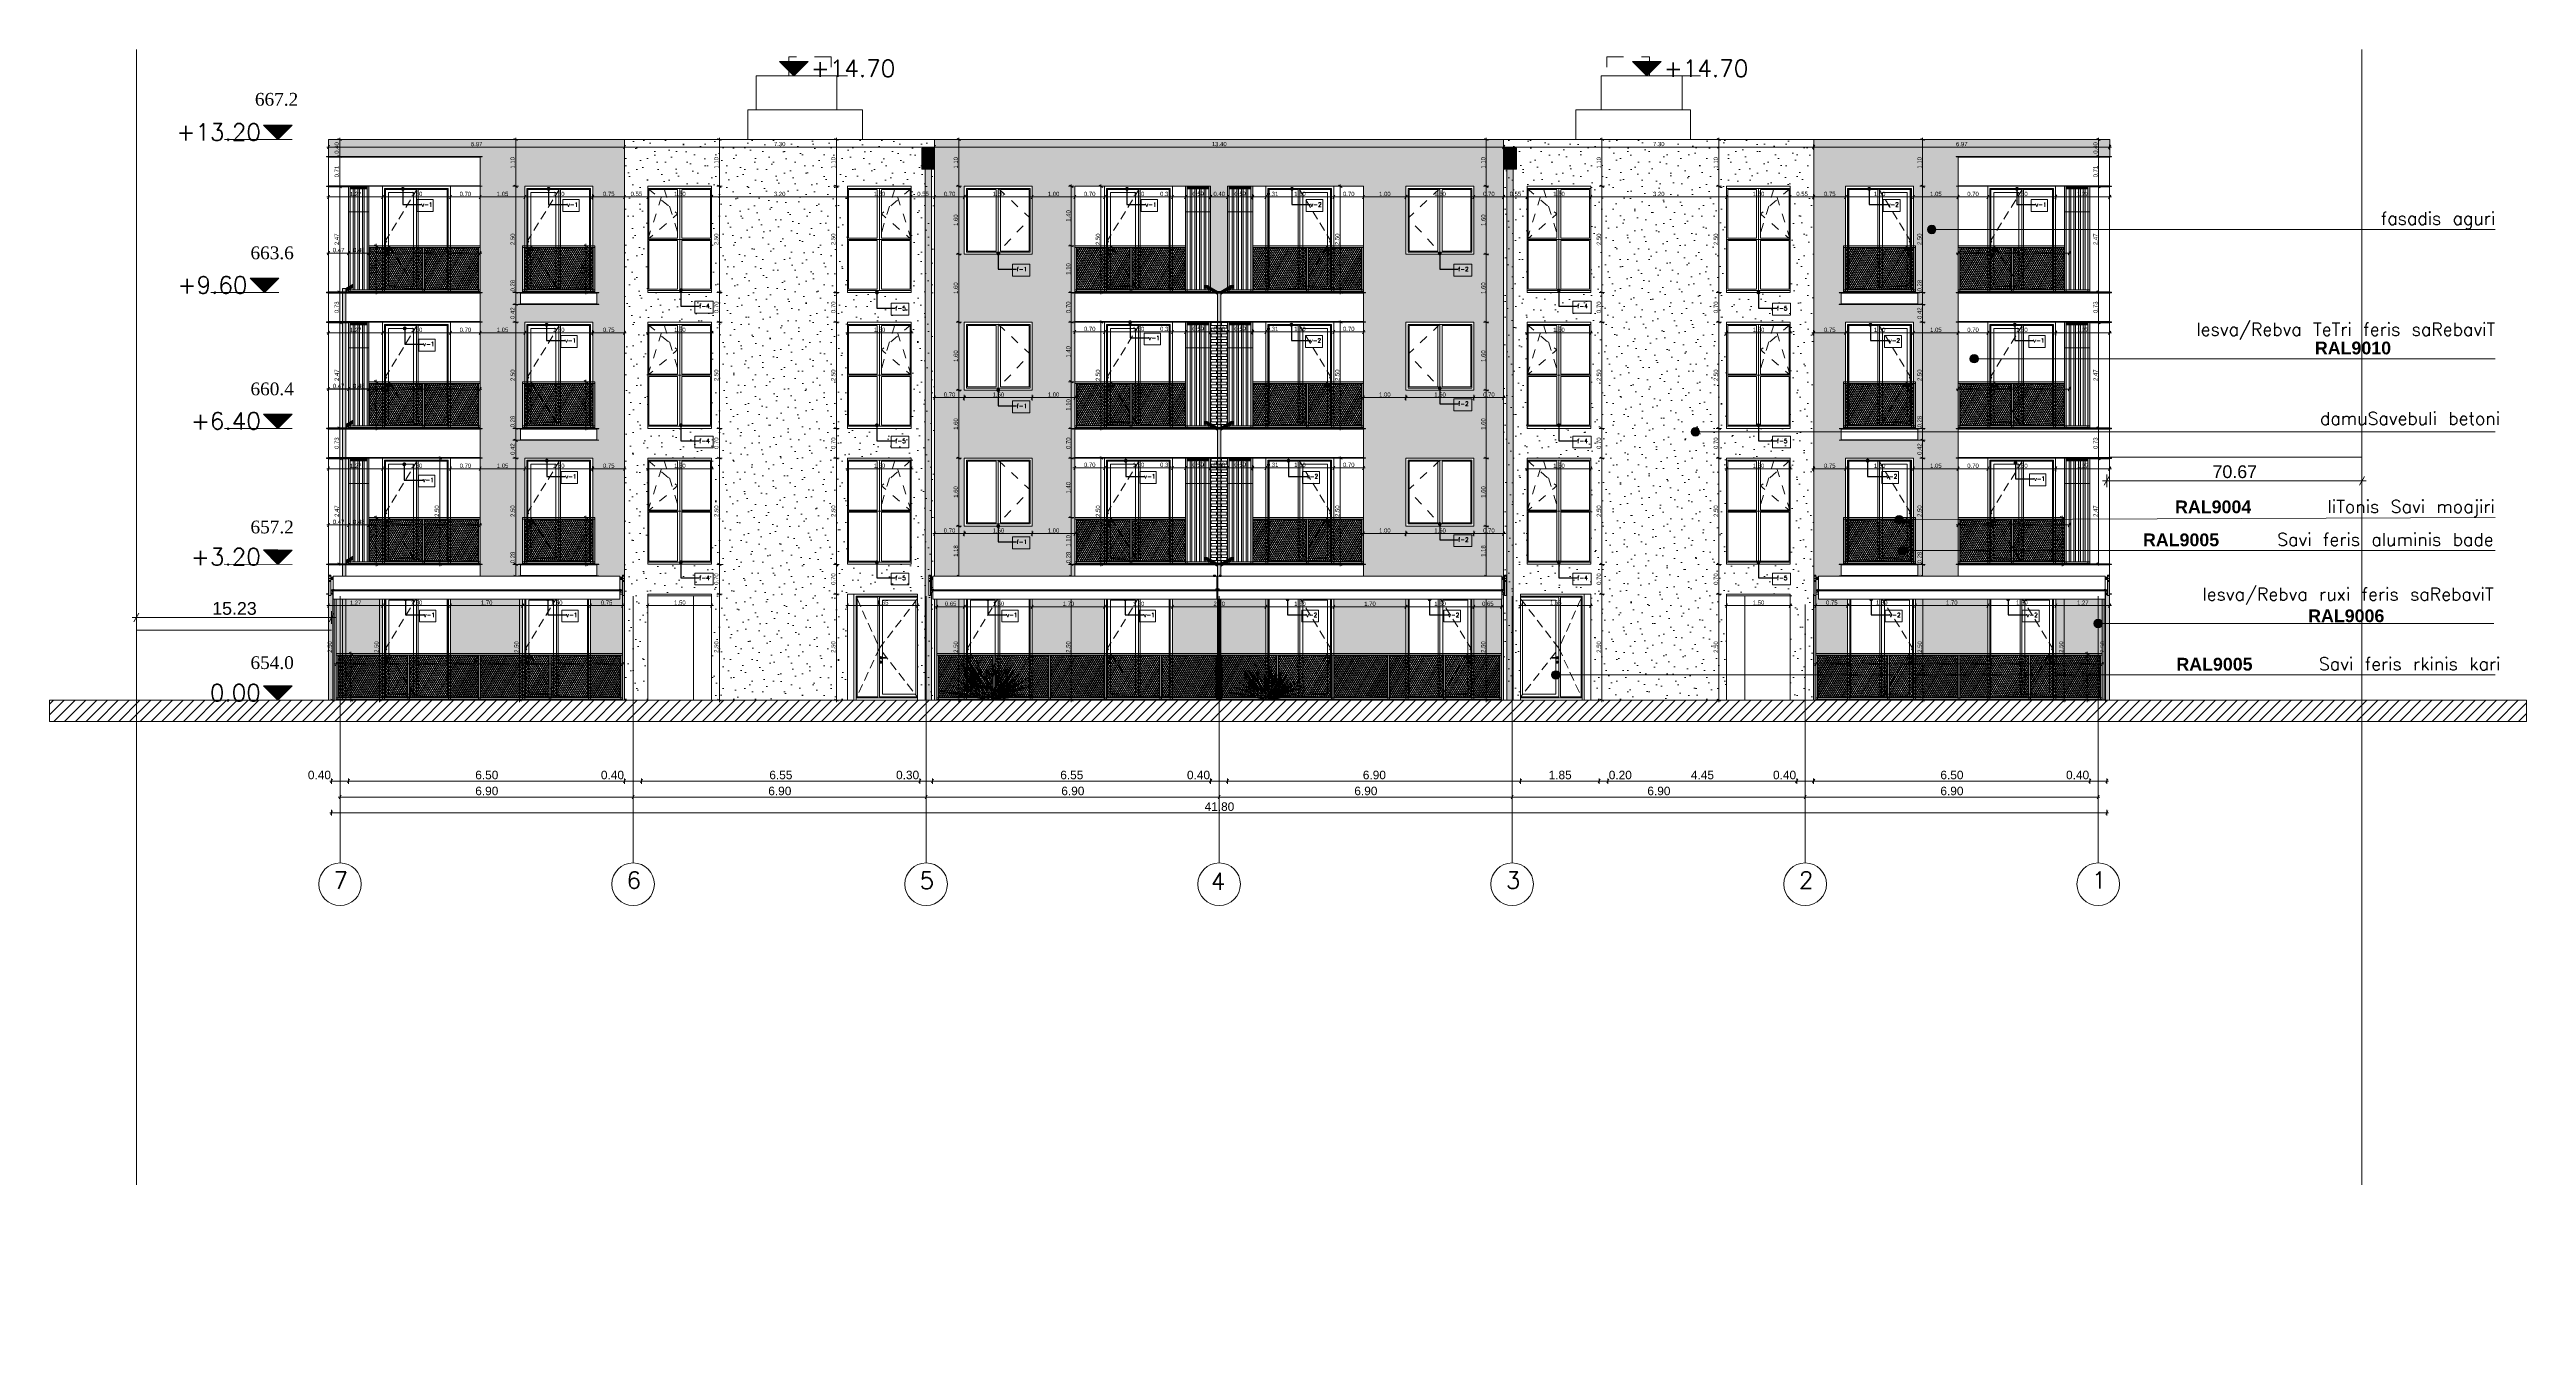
# Model space of a CAD drawing. Header units: millimetres. Extents: x 475616349 to 476941521, y 4620115302 to 4621446928.
# Drawn here: x 476705352 to 476763676, y 4620504760 to 4620534940 of the extents above; entities that cross this region are included whole.
import ezdxf

# ---------------------------------------------------------------- set-up
doc = ezdxf.new("R2010")
doc.units = ezdxf.units.MM
doc.header["$MEASUREMENT"] = 0
doc.set_wipeout_variables(frame=1)
for name, pattern in [('Dashed', [423.333333, 211.666667, -211.666667]), ('Hidden Line', [317.5, 211.666667, -105.833333]), ('Long Dashed', [1058.333302, 634.99999, -423.333311]), ('Wipeout_Contour', [1000, 0, -1000])]:
    doc.linetypes.add(name, pattern=pattern)
for name, color, linetype, lineweight in [('0_Pen_No__1_Pen_No__250', 7, 'Continuous', 0), ('0_Pen_No__250_Pen_No__142', 142, 'Continuous', 0), ('0_Pen_No__250_Pen_No__255', 255, 'Continuous', 0), ('0_Pen_No__250_Pen_No__7', 7, 'Continuous', 0), ('0_Pen_No__7_Pen_No__250', 7, 'Continuous', 0), ('2D Drafting - General_Pen_No__7_Pen_No__250', 7, 'Continuous', 0), ('2D Drafting - General_Pen_No__7_Pen_No__7', 7, 'Continuous', 0), ('a-iataki_Pen_No__5_Pen_No__5_Pen_No__142', 142, 'Continuous', 0), ('Annotation - Text_Pen_No__7_Pen_No__7_Pen_No__142', 142, 'Continuous', 0), ('New_2D Drafting - General_Pen_No__1_Pen_No__253', 252, 'Continuous', 0), ('New_2D Drafting - General_Pen_No__2_Pen_No__250', 7, 'Continuous', 0), ('New_2D Drafting - General_Pen_No__30_Pen_No__9_Pen_No__9_Pen_No__253', 252, 'Continuous', 0), ('New_2D Drafting - General_Pen_No__30_Pen_No__9_Pen_No__9_Pen_No__255', 255, 'Continuous', 0), ('New_2D Drafting - General_Pen_No__30_Pen_No__9_Pen_No__9_Pen_No__42', 250, 'Continuous', 0), ('New_2D Drafting - General_Pen_No__30_Pen_No__9_Pen_No__9_Pen_No__7', 7, 'Continuous', 0), ('New_2D Drafting - General_Pen_No__4', 7, 'Continuous', 0), ('New_2D Drafting - General_Pen_No__7', 7, 'Continuous', 0), ('New_2D Drafting - General_Pen_No__7_Pen_No__250', 7, 'Continuous', 0), ('New_Car-Art_Pen_No__250', 7, 'Continuous', 0), ('New_Interior - Furniture _Pen_No__250', 7, 'Continuous', 0), ('New_New_piketebi_Pen_No__7_Pen_No__1', 1, 'Continuous', 0), ('New_R03_Nakveti_Pen_No__116', 116, 'Continuous', 0), ('New_shenobebi_Pen_No__7', 7, 'Continuous', 0), ('New_Structural - Bearing_Pen_No__1', 1, 'Continuous', 0), ('New_Structural - Bearing_Pen_No__250', 7, 'Continuous', 0), ('New_Structural - Bearing_Pen_No__7', 7, 'Continuous', 0), ('New_zoma_Pen_No__4', 7, 'Continuous', 0), ('New_zoma_Pen_No__7', 7, 'Continuous', 0), ('Structural - Bearing_Pen_No__250', 7, 'Continuous', 0), ('Structural - Bearing_Pen_No__7_Pen_No__7_Pen_No__7', 7, 'Continuous', 0), ('zoma_Pen_No__1', 1, 'Continuous', 0), ('zoma_Pen_No__142', 142, 'Continuous', 0), ('zoma_Pen_No__1_Pen_No__142', 142, 'Continuous', 0), ('zoma_Pen_No__5_Pen_No__142', 142, 'Continuous', 0), ('zoma_Pen_No__5_Pen_No__5_Pen_No__142', 142, 'Continuous', 0)]:
    doc.layers.add(name, color=color, linetype=linetype, lineweight=lineweight)
for name, color, linetype in [('New_2D Drafting - General_Pen_No__30_Pen_No__9_Pen_No__9', 7, 'Continuous'), ('New_Interior - Furniture', 7, 'Continuous'), ('New_R03_Nakveti', 7, 'Continuous'), ('New_zoma', 7, 'Continuous'), ('zoma', 7, 'Continuous'), ('zoma_Pen_No__5', 7, 'Continuous')]:
    doc.layers.add(name, color=color, linetype=linetype)
doc.styles.add('GENERATED_STYLE_1', font='arial.ttf')
doc.styles.add('GENERATED_STYLE_2', font='arial.ttf')
doc.styles.add('GENERATED_STYLE_3', font='arialbd.ttf')
doc.styles.add('GENERATED_STYLE_7', font='arialbd.ttf')
doc.styles.add('GENERATED_STYLE_8', font='times.ttf')
doc.linetypes.add('Break', pattern='A,0,[1,бѓЎбѓђбѓ®бѓљбѓ\x98бѓ\x98 #13 nika1.Shx,S=15.679026,R=0,X=0,Y=0],-1975.557214,0', length=1975.557214)
doc.dimstyles.new('GENERATED_STYLE__1', dxfattribs={"dimtxt": 200, "dimasz": 64.421331, "dimexe": 0.18, "dimexo": 3, "dimgap": 0.09, "dimtad": 1, "dimtih": 1, "dimtoh": 1, "dimlfac": 0.001, "dimzin": 0, "dimdsep": 46, "dimtxsty": 'GENERATED_STYLE_2', "dimblk": 'ARROWHEAD_2', "dimblk1": 'ARROWHEAD_2', "dimblk2": 'ARROWHEAD_2', "dimcen": 0.09, "dimclrd": 142, "dimclre": 142, "dimclrt": 142, "dimadec": 0, "dimazin": 0, "dimtfac": 1, "dimtdec": 4, "dimtmove": 0, "dimatfit": 3, "dimfxl": 1, "dimtolj": 1, "dimtzin": 0, "dimarcsym": 0})
doc.dimstyles.new('GENERATED_STYLE__18', dxfattribs={"dimtxt": 100, "dimasz": 64.421331, "dimexe": 0.18, "dimexo": 3, "dimgap": 0.09, "dimtad": 1, "dimtih": 1, "dimtoh": 1, "dimlfac": 0.001, "dimzin": 0, "dimdsep": 46, "dimtxsty": 'GENERATED_STYLE_1', "dimblk": 'ARROWHEAD_2', "dimblk1": 'ARROWHEAD_2', "dimblk2": 'ARROWHEAD_2', "dimcen": 0.09, "dimclrd": 7, "dimclre": 7, "dimclrt": 7, "dimadec": 0, "dimazin": 0, "dimtfac": 1, "dimtdec": 4, "dimtmove": 0, "dimatfit": 3, "dimfxl": 1, "dimtolj": 1, "dimtzin": 0, "dimarcsym": 0})
doc.dimstyles.new('GENERATED_STYLE__19', dxfattribs={"dimtxt": 100, "dimasz": 64.421331, "dimexe": 0.18, "dimexo": 3, "dimgap": 0.09, "dimtad": 1, "dimlfac": 0.001, "dimzin": 0, "dimdsep": 46, "dimtxsty": 'GENERATED_STYLE_1', "dimblk": 'ARROWHEAD_2', "dimblk1": 'ARROWHEAD_2', "dimblk2": 'ARROWHEAD_2', "dimcen": 0.09, "dimclrd": 7, "dimclre": 7, "dimclrt": 7, "dimadec": 0, "dimazin": 0, "dimtfac": 1, "dimtdec": 4, "dimtmove": 0, "dimatfit": 3, "dimfxl": 1, "dimtolj": 1, "dimtzin": 0, "dimarcsym": 0})
doc.dimstyles.new('GENERATED_STYLE__4', dxfattribs={"dimtxt": 300, "dimasz": 152, "dimexe": 0.18, "dimexo": 3, "dimgap": 0.09, "dimtad": 1, "dimtih": 1, "dimtoh": 1, "dimlfac": 0.001, "dimzin": 0, "dimdsep": 46, "dimtxsty": 'GENERATED_STYLE_2', "dimblk": 'ARROWHEAD_2', "dimblk1": 'ARROWHEAD_2', "dimblk2": 'ARROWHEAD_2', "dimcen": 0.09, "dimclrd": 1, "dimclre": 1, "dimclrt": 1, "dimadec": 0, "dimazin": 0, "dimtfac": 1, "dimtdec": 4, "dimtmove": 0, "dimatfit": 3, "dimfxl": 1, "dimtolj": 1, "dimtzin": 0, "dimarcsym": 0})
doc.dimstyles.new('GENERATED_STYLE__48', dxfattribs={"dimtxt": 0.18, "dimasz": 182.4, "dimexe": 0.18, "dimexo": 0.0625, "dimgap": 0.09, "dimtad": 0, "dimtih": 1, "dimtoh": 1, "dimdec": 4, "dimzin": 0, "dimdsep": 46, "dimcen": 0.09, "dimadec": 0, "dimazin": 0, "dimtfac": 1, "dimtdec": 4, "dimtmove": 0, "dimatfit": 3, "dimldrblk": 'ARROWHEAD_11', "dimfxl": 1, "dimtolj": 1, "dimtzin": 0, "dimarcsym": 0})
pattern_1 = [(0, (476577134.07, 4620325125.74), (0, 66.64), []), (90, (476577134.07, 4620325125.74), (-244.8, 0), [66.64, -66.64]), (90, (476577256.47, 4620325192.38), (-244.8, 0), [66.64, -66.64])]
pattern_2 = [(45, (476577134.07, 4620325925.74), (-254.55844, 254.55844), [0, -240, 0, -360]), (110, (476577934.07, 4620325925.74), (338.28934, 123.12725), [0, -176, 0, -304])]
pattern_3 = [(60, (476577134.07, 4620325125.74), (-38.971143, 22.5), []), (122.833095, (476577134.07, 4620325125.74), (36.8060797, 18.75), [])]

# ---------------------------------------------------------------- blocks, each defined once
blk = doc.blocks.new('*D200', base_point=(476577134, 4620325126))
at = {"layer": 'zoma_Pen_No__142', "color": 142, "linetype": 'Continuous', "lineweight": 0, "transparency": 16777216}
for p, q in [((476712217, 4620517385), (476712168, 4620517300)), ((476712192, 4620517279), (476712192, 4620517406)), ((476719117, 4620517385), (476719068, 4620517300)), ((476719092, 4620517279), (476719092, 4620517406)), ((476712151, 4620517342), (476712192, 4620517342)), ((476712192, 4620517342), (476719092, 4620517342))]:
    blk.add_line(p, q, dxfattribs=at)
at = {"layer": 'zoma_Pen_No__142', "color": 142, "lineweight": 0, "transparency": 16777216, "insert": (476715376, 4620517382), "char_height": 200, "attachment_point": 7, "style": 'GENERATED_STYLE_2'}
blk.add_mtext('\\A1;{\\pql;\\fArial CYR|b0|i0|c204|p34;6.90}', dxfattribs=at)
blk = doc.blocks.new('ARROWHEAD_2')
at = {"color": 0, "linetype": 'Continuous', "lineweight": 0}
for p, q in [((0, 0), (-1, 0)), ((-0.38, -0.66), (0.38, 0.66))]:
    blk.add_line(p, q, dxfattribs=at)
blk = doc.blocks.new('*D201', base_point=(476577134, 4620325126))
at = {"layer": 'zoma_Pen_No__142', "color": 142, "linetype": 'Continuous', "lineweight": 0, "transparency": 16777216}
for p, q in [((476719117, 4620517385), (476719068, 4620517300)), ((476719092, 4620517279), (476719092, 4620517406)), ((476726017, 4620517385), (476725968, 4620517300)), ((476725992, 4620517279), (476725992, 4620517406)), ((476719092, 4620517342), (476725992, 4620517342))]:
    blk.add_line(p, q, dxfattribs=at)
at = {"layer": 'zoma_Pen_No__142', "color": 142, "lineweight": 0, "transparency": 16777216, "insert": (476722276, 4620517382), "char_height": 200, "attachment_point": 7, "style": 'GENERATED_STYLE_2'}
blk.add_mtext('\\A1;{\\pql;\\fArial CYR|b0|i0|c204|p34;6.90}', dxfattribs=at)
blk = doc.blocks.new('*D202', base_point=(476577134, 4620325126))
at = {"layer": 'zoma_Pen_No__142', "color": 142, "linetype": 'Continuous', "lineweight": 0, "transparency": 16777216}
for p, q in [((476726017, 4620517385), (476725968, 4620517300)), ((476725992, 4620517279), (476725992, 4620517406)), ((476732917, 4620517385), (476732868, 4620517300)), ((476732892, 4620517279), (476732892, 4620517406)), ((476725992, 4620517342), (476732892, 4620517342))]:
    blk.add_line(p, q, dxfattribs=at)
at = {"layer": 'zoma_Pen_No__142', "color": 142, "lineweight": 0, "transparency": 16777216, "insert": (476729176, 4620517382), "char_height": 200, "attachment_point": 7, "style": 'GENERATED_STYLE_2'}
blk.add_mtext('\\A1;{\\pql;\\fArial CYR|b0|i0|c204|p34;6.90}', dxfattribs=at)
blk = doc.blocks.new('*D203', base_point=(476577134, 4620325126))
at = {"layer": 'zoma_Pen_No__142', "color": 142, "linetype": 'Continuous', "lineweight": 0, "transparency": 16777216}
for p, q in [((476732917, 4620517385), (476732868, 4620517300)), ((476732892, 4620517279), (476732892, 4620517406)), ((476739817, 4620517385), (476739768, 4620517300)), ((476739792, 4620517279), (476739792, 4620517406)), ((476732892, 4620517342), (476739792, 4620517342))]:
    blk.add_line(p, q, dxfattribs=at)
at = {"layer": 'zoma_Pen_No__142', "color": 142, "lineweight": 0, "transparency": 16777216, "insert": (476736076, 4620517382), "char_height": 200, "attachment_point": 7, "style": 'GENERATED_STYLE_2'}
blk.add_mtext('\\A1;{\\pql;\\fArial CYR|b0|i0|c204|p34;6.90}', dxfattribs=at)
blk = doc.blocks.new('*D204', base_point=(476577134, 4620325126))
at = {"layer": 'zoma_Pen_No__142', "color": 142, "linetype": 'Continuous', "lineweight": 0, "transparency": 16777216}
for p, q in [((476739817, 4620517385), (476739768, 4620517300)), ((476739792, 4620517279), (476739792, 4620517406)), ((476746717, 4620517385), (476746668, 4620517300)), ((476746692, 4620517279), (476746692, 4620517406)), ((476739792, 4620517342), (476746692, 4620517342))]:
    blk.add_line(p, q, dxfattribs=at)
at = {"layer": 'zoma_Pen_No__142', "color": 142, "lineweight": 0, "transparency": 16777216, "insert": (476742976, 4620517382), "char_height": 200, "attachment_point": 7, "style": 'GENERATED_STYLE_2'}
blk.add_mtext('\\A1;{\\pql;\\fArial CYR|b0|i0|c204|p34;6.90}', dxfattribs=at)
blk = doc.blocks.new('*D205', base_point=(476577134, 4620325126))
at = {"layer": 'zoma_Pen_No__142', "color": 142, "linetype": 'Continuous', "lineweight": 0, "transparency": 16777216}
for p, q in [((476746717, 4620517385), (476746668, 4620517300)), ((476746692, 4620517279), (476746692, 4620517406)), ((476753567, 4620517300), (476753616, 4620517385)), ((476753592, 4620517279), (476753592, 4620517406)), ((476746692, 4620517342), (476753592, 4620517342)), ((476753592, 4620517342), (476753633, 4620517342))]:
    blk.add_line(p, q, dxfattribs=at)
at = {"layer": 'zoma_Pen_No__142', "color": 142, "lineweight": 0, "transparency": 16777216, "insert": (476749876, 4620517382), "char_height": 200, "attachment_point": 7, "style": 'GENERATED_STYLE_2'}
blk.add_mtext('\\A1;{\\pql;\\fArial CYR|b0|i0|c204|p34;6.90}', dxfattribs=at)
blk = doc.blocks.new('*D206', base_point=(476577134, 4620325126))
at = {"layer": 'zoma_Pen_No__142', "color": 142, "linetype": 'Continuous', "lineweight": 0, "transparency": 16777216}
for p, q in [((476711951, 4620516973), (476711992, 4620516973)), ((476712017, 4620517016), (476711968, 4620516931)), ((476711992, 4620516910), (476711992, 4620517037)), ((476711992, 4620516973), (476753792, 4620516973)), ((476753768, 4620516931), (476753817, 4620517016)), ((476753792, 4620516910), (476753792, 4620517037)), ((476753792, 4620516973), (476753833, 4620516973))]:
    blk.add_line(p, q, dxfattribs=at)
at = {"layer": 'zoma_Pen_No__142', "color": 142, "lineweight": 0, "transparency": 16777216, "insert": (476732550, 4620517013), "char_height": 200, "attachment_point": 7, "style": 'GENERATED_STYLE_2'}
blk.add_mtext('\\A1;{\\pql;\\fArial CYR|b0|i0|c204|p34;41.80}', dxfattribs=at)
blk = doc.blocks.new('*D207', base_point=(476577134, 4620325126))
at = {"layer": 'zoma_Pen_No__1', "color": 1, "linetype": 'Continuous', "lineweight": 0, "transparency": 16777216}
for p, q in [((476707300, 4620521568), (476707398, 4620521568)), ((476707455, 4620521668), (476707340, 4620521468)), ((476707398, 4620521418), (476707398, 4620521718)), ((476707398, 4620521568), (476711992, 4620521568)), ((476711934, 4620521468), (476712050, 4620521668)), ((476711992, 4620521418), (476711992, 4620521718)), ((476711992, 4620521568), (476712090, 4620521568))]:
    blk.add_line(p, q, dxfattribs=at)
at = {"layer": 'zoma_Pen_No__1', "color": 1, "lineweight": 0, "transparency": 16777216, "insert": (476709182, 4620521628), "char_height": 300, "attachment_point": 7, "style": 'GENERATED_STYLE_2'}
blk.add_mtext('\\A1;{\\pql;\\fArial CYR|b0|i0|c204|p34;15.23}', dxfattribs=at)
blk = doc.blocks.new('*D208', base_point=(476577134, 4620325126))
at = {"layer": 'zoma_Pen_No__1', "color": 1, "linetype": 'Continuous', "lineweight": 0, "transparency": 16777216}
for p, q in [((476753694, 4620524787), (476753792, 4620524787)), ((476753850, 4620524887), (476753734, 4620524687)), ((476753792, 4620524637), (476753792, 4620524937)), ((476753792, 4620524787), (476759803, 4620524787)), ((476759745, 4620524687), (476759860, 4620524887)), ((476759803, 4620524637), (476759803, 4620524937)), ((476759803, 4620524787), (476759900, 4620524787))]:
    blk.add_line(p, q, dxfattribs=at)
at = {"layer": 'zoma_Pen_No__1', "color": 1, "lineweight": 0, "transparency": 16777216, "insert": (476756284, 4620524847), "char_height": 300, "attachment_point": 7, "style": 'GENERATED_STYLE_2'}
blk.add_mtext('\\A1;{\\pql;\\fArial CYR|b0|i0|c204|p34;70.67}', dxfattribs=at)
blk = doc.blocks.new('*D230', base_point=(476577134, 4620325126))
at = {"layer": 'zoma_Pen_No__142', "color": 142, "linetype": 'Continuous', "lineweight": 0, "transparency": 16777216}
for p, q in [((476711951, 4620517718), (476711992, 4620517718)), ((476712017, 4620517760), (476711968, 4620517676)), ((476711992, 4620517655), (476711992, 4620517782)), ((476711992, 4620517718), (476712392, 4620517718)), ((476712417, 4620517760), (476712368, 4620517676)), ((476712392, 4620517655), (476712392, 4620517782))]:
    blk.add_line(p, q, dxfattribs=at)
at = {"layer": 'zoma_Pen_No__142', "color": 142, "lineweight": 0, "transparency": 16777216, "insert": (476711435, 4620517758), "char_height": 200, "attachment_point": 7, "style": 'GENERATED_STYLE_2'}
blk.add_mtext('\\A1;{\\pql;\\fArial CYR|b0|i0|c204|p34;0.40}', dxfattribs=at)
blk = doc.blocks.new('*D231', base_point=(476577134, 4620325126))
at = {"layer": 'zoma_Pen_No__142', "color": 142, "linetype": 'Continuous', "lineweight": 0, "transparency": 16777216}
for p, q in [((476712417, 4620517760), (476712368, 4620517676)), ((476712392, 4620517655), (476712392, 4620517782)), ((476712392, 4620517718), (476718892, 4620517718)), ((476718917, 4620517760), (476718868, 4620517676)), ((476718892, 4620517655), (476718892, 4620517782))]:
    blk.add_line(p, q, dxfattribs=at)
at = {"layer": 'zoma_Pen_No__142', "color": 142, "lineweight": 0, "transparency": 16777216, "char_height": 200, "attachment_point": 7, "style": 'GENERATED_STYLE_2'}
for s, insert in [('\\A1;{\\pql;\\fArial CYR|b0|i0|c204|p34;6.50}', (476715376, 4620517758)), ('\\A1;{\\pql;\\fArial CYR|b0|i0|c204|p34;0.40}', (476718335, 4620517758))]:
    blk.add_mtext(s, dxfattribs=dict(at, insert=insert))
blk = doc.blocks.new('*D232', base_point=(476577134, 4620325126))
at = {"layer": 'zoma_Pen_No__142', "color": 142, "linetype": 'Continuous', "lineweight": 0, "transparency": 16777216}
for p, q in [((476718917, 4620517760), (476718868, 4620517676)), ((476718892, 4620517655), (476718892, 4620517782)), ((476718892, 4620517718), (476719292, 4620517718)), ((476719317, 4620517760), (476719268, 4620517676)), ((476719292, 4620517655), (476719292, 4620517782))]:
    blk.add_line(p, q, dxfattribs=at)
blk = doc.blocks.new('*D233', base_point=(476577134, 4620325126))
at = {"layer": 'zoma_Pen_No__142', "color": 142, "linetype": 'Continuous', "lineweight": 0, "transparency": 16777216}
for p, q in [((476719317, 4620517760), (476719268, 4620517676)), ((476719292, 4620517655), (476719292, 4620517782)), ((476719292, 4620517718), (476725842, 4620517718)), ((476725867, 4620517760), (476725818, 4620517676)), ((476725842, 4620517655), (476725842, 4620517782))]:
    blk.add_line(p, q, dxfattribs=at)
at = {"layer": 'zoma_Pen_No__142', "color": 142, "lineweight": 0, "transparency": 16777216, "char_height": 200, "attachment_point": 7, "style": 'GENERATED_STYLE_2'}
for s, insert in [('\\A1;{\\pql;\\fArial CYR|b0|i0|c204|p34;6.55}', (476722301, 4620517758)), ('\\A1;{\\pql;\\fArial CYR|b0|i0|c204|p34;0.30}', (476725285, 4620517758))]:
    blk.add_mtext(s, dxfattribs=dict(at, insert=insert))
blk = doc.blocks.new('*D234', base_point=(476577134, 4620325126))
at = {"layer": 'zoma_Pen_No__142', "color": 142, "linetype": 'Continuous', "lineweight": 0, "transparency": 16777216}
for p, q in [((476725867, 4620517760), (476725818, 4620517676)), ((476725842, 4620517655), (476725842, 4620517782)), ((476725842, 4620517718), (476726142, 4620517718)), ((476726167, 4620517760), (476726118, 4620517676)), ((476726142, 4620517655), (476726142, 4620517782))]:
    blk.add_line(p, q, dxfattribs=at)
blk = doc.blocks.new('*D235', base_point=(476577134, 4620325126))
at = {"layer": 'zoma_Pen_No__142', "color": 142, "linetype": 'Continuous', "lineweight": 0, "transparency": 16777216}
for p, q in [((476726167, 4620517760), (476726118, 4620517676)), ((476726142, 4620517655), (476726142, 4620517782)), ((476726142, 4620517718), (476732692, 4620517718)), ((476732717, 4620517760), (476732668, 4620517676)), ((476732692, 4620517655), (476732692, 4620517782))]:
    blk.add_line(p, q, dxfattribs=at)
at = {"layer": 'zoma_Pen_No__142', "color": 142, "lineweight": 0, "transparency": 16777216, "char_height": 200, "attachment_point": 7, "style": 'GENERATED_STYLE_2'}
for s, insert in [('\\A1;{\\pql;\\fArial CYR|b0|i0|c204|p34;6.55}', (476729151, 4620517758)), ('\\A1;{\\pql;\\fArial CYR|b0|i0|c204|p34;0.40}', (476732135, 4620517758))]:
    blk.add_mtext(s, dxfattribs=dict(at, insert=insert))
blk = doc.blocks.new('*D236', base_point=(476577134, 4620325126))
at = {"layer": 'zoma_Pen_No__142', "color": 142, "linetype": 'Continuous', "lineweight": 0, "transparency": 16777216}
for p, q in [((476732717, 4620517760), (476732668, 4620517676)), ((476732692, 4620517655), (476732692, 4620517782)), ((476732692, 4620517718), (476733092, 4620517718)), ((476733117, 4620517760), (476733068, 4620517676)), ((476733092, 4620517655), (476733092, 4620517782))]:
    blk.add_line(p, q, dxfattribs=at)
blk = doc.blocks.new('*D237', base_point=(476577134, 4620325126))
at = {"layer": 'zoma_Pen_No__142', "color": 142, "linetype": 'Continuous', "lineweight": 0, "transparency": 16777216}
for p, q in [((476733117, 4620517760), (476733068, 4620517676)), ((476733092, 4620517655), (476733092, 4620517782)), ((476733092, 4620517718), (476739992, 4620517718)), ((476740016, 4620517760), (476739967, 4620517676)), ((476739992, 4620517655), (476739992, 4620517782))]:
    blk.add_line(p, q, dxfattribs=at)
at = {"layer": 'zoma_Pen_No__142', "color": 142, "lineweight": 0, "transparency": 16777216, "insert": (476736276, 4620517758), "char_height": 200, "attachment_point": 7, "style": 'GENERATED_STYLE_2'}
blk.add_mtext('\\A1;{\\pql;\\fArial CYR|b0|i0|c204|p34;6.90}', dxfattribs=at)
blk = doc.blocks.new('*D238', base_point=(476577134, 4620325126))
at = {"layer": 'zoma_Pen_No__142', "color": 142, "linetype": 'Continuous', "lineweight": 0, "transparency": 16777216}
for p, q in [((476740016, 4620517760), (476739967, 4620517676)), ((476739992, 4620517655), (476739992, 4620517782)), ((476739992, 4620517718), (476741842, 4620517718)), ((476741867, 4620517760), (476741818, 4620517676)), ((476741842, 4620517655), (476741842, 4620517782))]:
    blk.add_line(p, q, dxfattribs=at)
at = {"layer": 'zoma_Pen_No__142', "color": 142, "lineweight": 0, "transparency": 16777216, "insert": (476740651, 4620517758), "char_height": 200, "attachment_point": 7, "style": 'GENERATED_STYLE_2'}
blk.add_mtext('\\A1;{\\pql;\\fArial CYR|b0|i0|c204|p34;1.85}', dxfattribs=at)
blk = doc.blocks.new('*D239', base_point=(476577134, 4620325126))
at = {"layer": 'zoma_Pen_No__142', "color": 142, "linetype": 'Continuous', "lineweight": 0, "transparency": 16777216}
for p, q in [((476741867, 4620517760), (476741818, 4620517676)), ((476741842, 4620517655), (476741842, 4620517782)), ((476741842, 4620517718), (476742042, 4620517718)), ((476742067, 4620517760), (476742018, 4620517676)), ((476742042, 4620517655), (476742042, 4620517782))]:
    blk.add_line(p, q, dxfattribs=at)
blk = doc.blocks.new('*D240', base_point=(476577134, 4620325126))
at = {"layer": 'zoma_Pen_No__142', "color": 142, "linetype": 'Continuous', "lineweight": 0, "transparency": 16777216}
for p, q in [((476742067, 4620517760), (476742018, 4620517676)), ((476742042, 4620517655), (476742042, 4620517782)), ((476742042, 4620517718), (476746492, 4620517718)), ((476746517, 4620517760), (476746468, 4620517676)), ((476746492, 4620517655), (476746492, 4620517782))]:
    blk.add_line(p, q, dxfattribs=at)
at = {"layer": 'zoma_Pen_No__142', "color": 142, "lineweight": 0, "transparency": 16777216, "char_height": 200, "attachment_point": 7, "style": 'GENERATED_STYLE_2'}
for s, insert in [('\\A1;{\\pql;\\fArial CYR|b0|i0|c204|p34;0.20}', (476742067, 4620517758)), ('\\A1;{\\pql;\\fArial CYR|b0|i0|c204|p34;4.45}', (476744001, 4620517758)), ('\\A1;{\\pql;\\fArial CYR|b0|i0|c204|p34;0.40}', (476745935, 4620517758))]:
    blk.add_mtext(s, dxfattribs=dict(at, insert=insert))
blk = doc.blocks.new('*D241', base_point=(476577134, 4620325126))
at = {"layer": 'zoma_Pen_No__142', "color": 142, "linetype": 'Continuous', "lineweight": 0, "transparency": 16777216}
for p, q in [((476746517, 4620517760), (476746468, 4620517676)), ((476746492, 4620517655), (476746492, 4620517782)), ((476746492, 4620517718), (476746892, 4620517718)), ((476746917, 4620517760), (476746868, 4620517676)), ((476746892, 4620517655), (476746892, 4620517782))]:
    blk.add_line(p, q, dxfattribs=at)
blk = doc.blocks.new('*D242', base_point=(476577134, 4620325126))
at = {"layer": 'zoma_Pen_No__142', "color": 142, "linetype": 'Continuous', "lineweight": 0, "transparency": 16777216}
for p, q in [((476746917, 4620517760), (476746868, 4620517676)), ((476746892, 4620517655), (476746892, 4620517782)), ((476746892, 4620517718), (476753392, 4620517718)), ((476753417, 4620517760), (476753368, 4620517676)), ((476753392, 4620517655), (476753392, 4620517782))]:
    blk.add_line(p, q, dxfattribs=at)
at = {"layer": 'zoma_Pen_No__142', "color": 142, "lineweight": 0, "transparency": 16777216, "char_height": 200, "attachment_point": 7, "style": 'GENERATED_STYLE_2'}
for s, insert in [('\\A1;{\\pql;\\fArial CYR|b0|i0|c204|p34;6.50}', (476749876, 4620517758)), ('\\A1;{\\pql;\\fArial CYR|b0|i0|c204|p34;0.40}', (476752835, 4620517758))]:
    blk.add_mtext(s, dxfattribs=dict(at, insert=insert))
blk = doc.blocks.new('*D243', base_point=(476577134, 4620325126))
at = {"layer": 'zoma_Pen_No__142', "color": 142, "linetype": 'Continuous', "lineweight": 0, "transparency": 16777216}
for p, q in [((476753417, 4620517760), (476753368, 4620517676)), ((476753392, 4620517655), (476753392, 4620517782)), ((476753392, 4620517718), (476753792, 4620517718)), ((476753768, 4620517676), (476753817, 4620517760)), ((476753792, 4620517655), (476753792, 4620517782)), ((476753792, 4620517718), (476753833, 4620517718))]:
    blk.add_line(p, q, dxfattribs=at)
blk = doc.blocks.new('*D861', base_point=(476577134, 4620325126))
at = {"layer": 'New_zoma_Pen_No__4', "color": 7, "linetype": 'Continuous', "lineweight": 0, "transparency": 16777216}
for p, q in [((476712085, 4620522120), (476711958, 4620522120)), ((476712064, 4620522096), (476711979, 4620522145)), ((476712022, 4620522120), (476712022, 4620522162)), ((476712022, 4620519620), (476712022, 4620522120)), ((476712085, 4620519620), (476711958, 4620519620)), ((476711979, 4620519645), (476712064, 4620519596)), ((476712022, 4620519579), (476712022, 4620519620))]:
    blk.add_line(p, q, dxfattribs=at)
at = {"layer": 'New_zoma_Pen_No__7', "color": 7, "lineweight": 0, "transparency": 16777216, "insert": (476712002, 4620520737), "char_height": 100, "attachment_point": 7, "rotation": 90, "style": 'GENERATED_STYLE_1'}
blk.add_mtext('\\A1;{\\pql;\\fArial|b0|i0|c0|p34;2.50}', dxfattribs=at)
blk = doc.blocks.new('*D862', base_point=(476577134, 4620325126))
at = {"layer": 'New_zoma_Pen_No__4', "color": 7, "linetype": 'Continuous', "lineweight": 0, "transparency": 16777216}
for p, q in [((476713185, 4620522120), (476713058, 4620522120)), ((476713164, 4620522096), (476713079, 4620522145)), ((476713121, 4620522120), (476713121, 4620522162)), ((476713121, 4620519620), (476713121, 4620522120)), ((476713185, 4620519620), (476713058, 4620519620)), ((476713079, 4620519645), (476713164, 4620519596)), ((476713121, 4620519579), (476713121, 4620519620))]:
    blk.add_line(p, q, dxfattribs=at)
at = {"layer": 'New_zoma_Pen_No__7', "color": 7, "lineweight": 0, "transparency": 16777216, "insert": (476713101, 4620520737), "char_height": 100, "attachment_point": 7, "rotation": 90.0002, "style": 'GENERATED_STYLE_1'}
blk.add_mtext('\\A1;{\\pql;\\fArial|b0|i0|c0|p34;2.50}', dxfattribs=at)
blk = doc.blocks.new('*D863', base_point=(476577134, 4620325126))
at = {"layer": 'New_zoma_Pen_No__4', "color": 7, "linetype": 'Continuous', "lineweight": 0, "transparency": 16777216}
for p, q in [((476711880, 4620521848), (476711922, 4620521848)), ((476711946, 4620521890), (476711897, 4620521806)), ((476711922, 4620521784), (476711922, 4620521912)), ((476711922, 4620521848), (476713192, 4620521848)), ((476713217, 4620521890), (476713168, 4620521806)), ((476713192, 4620521784), (476713192, 4620521912))]:
    blk.add_line(p, q, dxfattribs=at)
at = {"layer": 'New_zoma_Pen_No__7', "color": 7, "lineweight": 0, "transparency": 16777216, "insert": (476712424, 4620521868), "char_height": 100, "attachment_point": 7, "style": 'GENERATED_STYLE_1'}
blk.add_mtext('\\A1;{\\pql;\\fArial|b0|i0|c0|p34;1.27}', dxfattribs=at)
blk = doc.blocks.new('*D864', base_point=(476577134, 4620325126))
at = {"layer": 'New_zoma_Pen_No__4', "color": 7, "linetype": 'Continuous', "lineweight": 0, "transparency": 16777216}
for p, q in [((476713217, 4620521890), (476713168, 4620521806)), ((476713192, 4620521784), (476713192, 4620521912)), ((476713192, 4620521848), (476714792, 4620521848)), ((476714817, 4620521890), (476714768, 4620521806)), ((476714792, 4620521784), (476714792, 4620521912))]:
    blk.add_line(p, q, dxfattribs=at)
at = {"layer": 'New_zoma_Pen_No__7', "color": 7, "lineweight": 0, "transparency": 16777216, "insert": (476713859, 4620521868), "char_height": 100, "attachment_point": 7, "style": 'GENERATED_STYLE_1'}
blk.add_mtext('\\A1;{\\pql;\\fArial|b0|i0|c0|p34;1.60}', dxfattribs=at)
blk = doc.blocks.new('*D865', base_point=(476577134, 4620325126))
at = {"layer": 'New_zoma_Pen_No__4', "color": 7, "linetype": 'Continuous', "lineweight": 0, "transparency": 16777216}
for p, q in [((476714817, 4620521890), (476714768, 4620521806)), ((476714792, 4620521784), (476714792, 4620521912)), ((476714792, 4620521848), (476716492, 4620521848)), ((476716517, 4620521890), (476716468, 4620521806)), ((476716492, 4620521784), (476716492, 4620521912))]:
    blk.add_line(p, q, dxfattribs=at)
at = {"layer": 'New_zoma_Pen_No__7', "color": 7, "lineweight": 0, "transparency": 16777216, "insert": (476715509, 4620521868), "char_height": 100, "attachment_point": 7, "style": 'GENERATED_STYLE_1'}
blk.add_mtext('\\A1;{\\pql;\\fArial|b0|i0|c0|p34;1.70}', dxfattribs=at)
blk = doc.blocks.new('*D866', base_point=(476577134, 4620325126))
at = {"layer": 'New_zoma_Pen_No__4', "color": 7, "linetype": 'Continuous', "lineweight": 0, "transparency": 16777216}
for p, q in [((476716517, 4620521890), (476716468, 4620521806)), ((476716492, 4620521784), (476716492, 4620521912)), ((476716492, 4620521848), (476718092, 4620521848)), ((476718117, 4620521890), (476718068, 4620521806)), ((476718092, 4620521784), (476718092, 4620521912))]:
    blk.add_line(p, q, dxfattribs=at)
at = {"layer": 'New_zoma_Pen_No__7', "color": 7, "lineweight": 0, "transparency": 16777216, "insert": (476717159, 4620521868), "char_height": 100, "attachment_point": 7, "style": 'GENERATED_STYLE_1'}
blk.add_mtext('\\A1;{\\pql;\\fArial|b0|i0|c0|p34;1.60}', dxfattribs=at)
blk = doc.blocks.new('*D867', base_point=(476577134, 4620325126))
at = {"layer": 'New_zoma_Pen_No__4', "color": 7, "linetype": 'Continuous', "lineweight": 0, "transparency": 16777216}
for p, q in [((476718117, 4620521890), (476718068, 4620521806)), ((476718092, 4620521784), (476718092, 4620521912)), ((476718092, 4620521848), (476718842, 4620521848)), ((476718817, 4620521806), (476718866, 4620521890)), ((476718842, 4620521784), (476718842, 4620521912)), ((476718842, 4620521848), (476718883, 4620521848))]:
    blk.add_line(p, q, dxfattribs=at)
at = {"layer": 'New_zoma_Pen_No__7', "color": 7, "lineweight": 0, "transparency": 16777216, "insert": (476718334, 4620521868), "char_height": 100, "attachment_point": 7, "style": 'GENERATED_STYLE_1'}
blk.add_mtext('\\A1;{\\pql;\\fArial|b0|i0|c0|p34;0.75}', dxfattribs=at)
blk = doc.blocks.new('*D868', base_point=(476577134, 4620325126))
at = {"layer": 'New_zoma_Pen_No__4', "color": 7, "linetype": 'Continuous', "lineweight": 0, "transparency": 16777216}
for p, q in [((476716484, 4620522120), (476716357, 4620522120)), ((476716463, 4620522096), (476716378, 4620522145)), ((476716421, 4620522120), (476716421, 4620522162)), ((476716421, 4620519620), (476716421, 4620522120)), ((476716484, 4620519620), (476716357, 4620519620)), ((476716378, 4620519645), (476716463, 4620519596)), ((476716421, 4620519579), (476716421, 4620519620))]:
    blk.add_line(p, q, dxfattribs=at)
at = {"layer": 'New_zoma_Pen_No__7', "color": 7, "lineweight": 0, "transparency": 16777216, "insert": (476716401, 4620520737), "char_height": 100, "attachment_point": 7, "rotation": 90.0002, "style": 'GENERATED_STYLE_1'}
blk.add_mtext('\\A1;{\\pql;\\fArial|b0|i0|c0|p34;2.50}', dxfattribs=at)
blk = doc.blocks.new('*D869', base_point=(476577134, 4620325126))
at = {"layer": 'New_zoma_Pen_No__4', "color": 7, "linetype": 'Continuous', "lineweight": 0, "transparency": 16777216}
for p, q in [((476714479, 4620525320), (476714607, 4620525320)), ((476714585, 4620525296), (476714501, 4620525345)), ((476714543, 4620525362), (476714543, 4620525320)), ((476714543, 4620525320), (476714543, 4620522820)), ((476714479, 4620522820), (476714607, 4620522820)), ((476714501, 4620522845), (476714585, 4620522796)), ((476714543, 4620522820), (476714543, 4620522779))]:
    blk.add_line(p, q, dxfattribs=at)
at = {"layer": 'New_zoma_Pen_No__7', "color": 7, "lineweight": 0, "transparency": 16777216, "insert": (476714523, 4620523937), "char_height": 100, "attachment_point": 7, "rotation": 90.0002, "style": 'GENERATED_STYLE_1'}
blk.add_mtext('\\A1;{\\pql;\\fArial|b0|i0|c0|p34;2.50}', dxfattribs=at)
blk = doc.blocks.new('*D870', base_point=(476577134, 4620325126))
at = {"layer": 'New_zoma_Pen_No__4', "color": 7, "linetype": 'Continuous', "lineweight": 0, "transparency": 16777216}
for p, q in [((476712249, 4620525306), (476712122, 4620525306)), ((476712143, 4620525330), (476712228, 4620525282)), ((476712185, 4620522835), (476712185, 4620525306)), ((476712249, 4620522835), (476712122, 4620522835)), ((476712143, 4620522859), (476712228, 4620522810)), ((476712185, 4620522793), (476712185, 4620522835))]:
    blk.add_line(p, q, dxfattribs=at)
at = {"layer": 'New_zoma_Pen_No__7', "color": 7, "lineweight": 0, "transparency": 16777216, "insert": (476712165, 4620523937), "char_height": 100, "attachment_point": 7, "rotation": 90, "style": 'GENERATED_STYLE_1'}
blk.add_mtext('\\A1;{\\pql;\\fArial|b0|i0|c0|p34;2.47}', dxfattribs=at)
blk = doc.blocks.new('*D871', base_point=(476577134, 4620325126))
at = {"layer": 'New_zoma_Pen_No__4', "color": 7, "linetype": 'Continuous', "lineweight": 0, "transparency": 16777216}
for p, q in [((476712249, 4620526035), (476712122, 4620526035)), ((476712143, 4620526059), (476712228, 4620526010)), ((476712185, 4620525306), (476712185, 4620526035)), ((476712249, 4620525306), (476712122, 4620525306)), ((476712143, 4620525330), (476712228, 4620525282))]:
    blk.add_line(p, q, dxfattribs=at)
at = {"layer": 'New_zoma_Pen_No__7', "color": 7, "lineweight": 0, "transparency": 16777216, "insert": (476712165, 4620525537), "char_height": 100, "attachment_point": 7, "rotation": 90, "style": 'GENERATED_STYLE_1'}
blk.add_mtext('\\A1;{\\pql;\\fArial|b0|i0|c0|p34;0.73}', dxfattribs=at)
blk = doc.blocks.new('*D872', base_point=(476577134, 4620325126))
at = {"layer": 'New_zoma_Pen_No__4', "color": 7, "linetype": 'Continuous', "lineweight": 0, "transparency": 16777216}
for p, q in [((476712249, 4620528506), (476712122, 4620528506)), ((476712143, 4620528530), (476712228, 4620528482)), ((476712185, 4620526035), (476712185, 4620528506)), ((476712249, 4620526035), (476712122, 4620526035)), ((476712143, 4620526059), (476712228, 4620526010))]:
    blk.add_line(p, q, dxfattribs=at)
at = {"layer": 'New_zoma_Pen_No__7', "color": 7, "lineweight": 0, "transparency": 16777216, "insert": (476712165, 4620527137), "char_height": 100, "attachment_point": 7, "rotation": 90, "style": 'GENERATED_STYLE_1'}
blk.add_mtext('\\A1;{\\pql;\\fArial|b0|i0|c0|p34;2.47}', dxfattribs=at)
blk = doc.blocks.new('*D873', base_point=(476577134, 4620325126))
at = {"layer": 'New_zoma_Pen_No__4', "color": 7, "linetype": 'Continuous', "lineweight": 0, "transparency": 16777216}
for p, q in [((476712249, 4620529235), (476712122, 4620529235)), ((476712143, 4620529259), (476712228, 4620529210)), ((476712185, 4620528506), (476712185, 4620529235)), ((476712249, 4620528506), (476712122, 4620528506)), ((476712143, 4620528530), (476712228, 4620528482))]:
    blk.add_line(p, q, dxfattribs=at)
at = {"layer": 'New_zoma_Pen_No__7', "color": 7, "lineweight": 0, "transparency": 16777216, "insert": (476712165, 4620528737), "char_height": 100, "attachment_point": 7, "rotation": 90, "style": 'GENERATED_STYLE_1'}
blk.add_mtext('\\A1;{\\pql;\\fArial|b0|i0|c0|p34;0.73}', dxfattribs=at)
blk = doc.blocks.new('*D874', base_point=(476577134, 4620325126))
at = {"layer": 'New_zoma_Pen_No__4', "color": 7, "linetype": 'Continuous', "lineweight": 0, "transparency": 16777216}
for p, q in [((476712249, 4620531706), (476712122, 4620531706)), ((476712143, 4620531730), (476712228, 4620531682)), ((476712185, 4620529235), (476712185, 4620531706)), ((476712249, 4620529235), (476712122, 4620529235)), ((476712143, 4620529259), (476712228, 4620529210))]:
    blk.add_line(p, q, dxfattribs=at)
at = {"layer": 'New_zoma_Pen_No__7', "color": 7, "lineweight": 0, "transparency": 16777216, "insert": (476712165, 4620530337), "char_height": 100, "attachment_point": 7, "rotation": 90, "style": 'GENERATED_STYLE_1'}
blk.add_mtext('\\A1;{\\pql;\\fArial|b0|i0|c0|p34;2.47}', dxfattribs=at)
blk = doc.blocks.new('*D875', base_point=(476577134, 4620325126))
at = {"layer": 'New_zoma_Pen_No__4', "color": 7, "linetype": 'Continuous', "lineweight": 0, "transparency": 16777216}
for p, q in [((476712249, 4620532420), (476712122, 4620532420)), ((476712143, 4620532445), (476712228, 4620532396)), ((476712185, 4620531706), (476712185, 4620532420)), ((476712249, 4620531706), (476712122, 4620531706)), ((476712143, 4620531730), (476712228, 4620531682))]:
    blk.add_line(p, q, dxfattribs=at)
at = {"layer": 'New_zoma_Pen_No__7', "color": 7, "lineweight": 0, "transparency": 16777216, "insert": (476712165, 4620531930), "char_height": 100, "attachment_point": 7, "rotation": 90, "style": 'GENERATED_STYLE_1'}
blk.add_mtext('\\A1;{\\pql;\\fArial|b0|i0|c0|p34;0.71}', dxfattribs=at)
blk = doc.blocks.new('*D876', base_point=(476577134, 4620325126))
at = {"layer": 'New_zoma_Pen_No__4', "color": 7, "linetype": 'Continuous', "lineweight": 0, "transparency": 16777216}
for p, q in [((476712249, 4620532820), (476712122, 4620532820)), ((476712228, 4620532795), (476712143, 4620532844)), ((476712185, 4620532820), (476712185, 4620532861)), ((476712185, 4620532420), (476712185, 4620532820)), ((476712249, 4620532420), (476712122, 4620532420)), ((476712143, 4620532445), (476712228, 4620532396))]:
    blk.add_line(p, q, dxfattribs=at)
at = {"layer": 'New_zoma_Pen_No__7', "color": 7, "lineweight": 0, "transparency": 16777216, "insert": (476712165, 4620532487), "char_height": 100, "attachment_point": 7, "rotation": 90, "style": 'GENERATED_STYLE_1'}
blk.add_mtext('\\A1;{\\pql;\\fArial|b0|i0|c0|p34;0.40}', dxfattribs=at)
blk = doc.blocks.new('*D877', base_point=(476577134, 4620325126))
at = {"layer": 'New_zoma_Pen_No__4', "color": 7, "linetype": 'Continuous', "lineweight": 0, "transparency": 16777216}
for p, q in [((476714479, 4620525320), (476714607, 4620525320)), ((476714585, 4620525296), (476714501, 4620525345)), ((476714543, 4620525362), (476714543, 4620525320)), ((476714543, 4620525320), (476714543, 4620522820)), ((476714479, 4620522820), (476714607, 4620522820)), ((476714501, 4620522845), (476714585, 4620522796)), ((476714543, 4620522820), (476714543, 4620522779))]:
    blk.add_line(p, q, dxfattribs=at)
at = {"layer": 'New_zoma_Pen_No__7', "color": 7, "lineweight": 0, "transparency": 16777216, "insert": (476714523, 4620523937), "char_height": 100, "attachment_point": 7, "rotation": 90.0002, "style": 'GENERATED_STYLE_1'}
blk.add_mtext('\\A1;{\\pql;\\fArial|b0|i0|c0|p34;2.50}', dxfattribs=at)
blk = doc.blocks.new('*D878', base_point=(476577134, 4620325126))
at = {"layer": 'New_zoma_Pen_No__4', "color": 7, "linetype": 'Continuous', "lineweight": 0, "transparency": 16777216}
for p, q in [((476714479, 4620525320), (476714607, 4620525320)), ((476714585, 4620525296), (476714501, 4620525345)), ((476714543, 4620525362), (476714543, 4620525320)), ((476714543, 4620525320), (476714543, 4620522820)), ((476714479, 4620522820), (476714607, 4620522820)), ((476714501, 4620522845), (476714585, 4620522796)), ((476714543, 4620522820), (476714543, 4620522779))]:
    blk.add_line(p, q, dxfattribs=at)
at = {"layer": 'New_zoma_Pen_No__7', "color": 7, "lineweight": 0, "transparency": 16777216, "insert": (476714523, 4620523937), "char_height": 100, "attachment_point": 7, "rotation": 90.0002, "style": 'GENERATED_STYLE_1'}
blk.add_mtext('\\A1;{\\pql;\\fArial|b0|i0|c0|p34;2.50}', dxfattribs=at)
blk = doc.blocks.new('*D879', base_point=(476577134, 4620325126))
at = {"layer": 'New_zoma_Pen_No__4', "color": 7, "linetype": 'Continuous', "lineweight": 0, "transparency": 16777216}
for p, q in [((476715451, 4620525070), (476715492, 4620525070)), ((476715517, 4620525112), (476715468, 4620525028)), ((476715492, 4620525006), (476715492, 4620525134)), ((476715492, 4620525070), (476716541, 4620525070)), ((476716566, 4620525112), (476716517, 4620525028)), ((476716541, 4620525006), (476716541, 4620525134))]:
    blk.add_line(p, q, dxfattribs=at)
at = {"layer": 'New_zoma_Pen_No__7', "color": 7, "lineweight": 0, "transparency": 16777216, "insert": (476715884, 4620525090), "char_height": 100, "attachment_point": 7, "style": 'GENERATED_STYLE_1'}
blk.add_mtext('\\A1;{\\pql;\\fArial|b0|i0|c0|p34;1.05}', dxfattribs=at)
blk = doc.blocks.new('*D880', base_point=(476577134, 4620325126))
at = {"layer": 'New_zoma_Pen_No__4', "color": 7, "linetype": 'Continuous', "lineweight": 0, "transparency": 16777216}
for p, q in [((476716566, 4620525112), (476716517, 4620525028)), ((476716541, 4620525006), (476716541, 4620525134)), ((476716541, 4620525070), (476718141, 4620525070)), ((476718166, 4620525112), (476718117, 4620525028)), ((476718141, 4620525006), (476718141, 4620525134))]:
    blk.add_line(p, q, dxfattribs=at)
at = {"layer": 'New_zoma_Pen_No__7', "color": 7, "lineweight": 0, "transparency": 16777216, "insert": (476717208, 4620525090), "char_height": 100, "attachment_point": 7, "style": 'GENERATED_STYLE_1'}
blk.add_mtext('\\A1;{\\pql;\\fArial|b0|i0|c0|p34;1.60}', dxfattribs=at)
blk = doc.blocks.new('*D881', base_point=(476577134, 4620325126))
at = {"layer": 'New_zoma_Pen_No__4', "color": 7, "linetype": 'Continuous', "lineweight": 0, "transparency": 16777216}
for p, q in [((476718166, 4620525112), (476718117, 4620525028)), ((476718141, 4620525006), (476718141, 4620525134)), ((476718141, 4620525070), (476718892, 4620525070)), ((476718867, 4620525028), (476718916, 4620525112)), ((476718892, 4620525006), (476718892, 4620525134)), ((476718892, 4620525070), (476718933, 4620525070))]:
    blk.add_line(p, q, dxfattribs=at)
at = {"layer": 'New_zoma_Pen_No__7', "color": 7, "lineweight": 0, "transparency": 16777216, "insert": (476718384, 4620525090), "char_height": 100, "attachment_point": 7, "style": 'GENERATED_STYLE_1'}
blk.add_mtext('\\A1;{\\pql;\\fArial|b0|i0|c0|p34;0.75}', dxfattribs=at)
blk = doc.blocks.new('*D882', base_point=(476577134, 4620325126))
at = {"layer": 'New_zoma_Pen_No__4', "color": 7, "linetype": 'Continuous', "lineweight": 0, "transparency": 16777216}
for p, q in [((476716264, 4620532820), (476716391, 4620532820)), ((476716370, 4620532795), (476716285, 4620532844)), ((476716328, 4620532861), (476716328, 4620532820)), ((476716328, 4620532820), (476716328, 4620531720)), ((476716264, 4620531720), (476716391, 4620531720)), ((476716370, 4620531696), (476716285, 4620531745)), ((476716328, 4620531720), (476716328, 4620529220))]:
    blk.add_line(p, q, dxfattribs=at)
at = {"layer": 'New_zoma_Pen_No__7', "color": 7, "lineweight": 0, "transparency": 16777216, "insert": (476716308, 4620532137), "char_height": 100, "attachment_point": 7, "rotation": 90.0002, "style": 'GENERATED_STYLE_1'}
blk.add_mtext('\\A1;{\\pql;\\fArial|b0|i0|c0|p34;1.10}', dxfattribs=at)
blk = doc.blocks.new('*D883', base_point=(476577134, 4620325126))
at = {"layer": 'New_zoma_Pen_No__4', "color": 7, "linetype": 'Continuous', "lineweight": 0, "transparency": 16777216}
for p, q in [((476716370, 4620531696), (476716285, 4620531745)), ((476716328, 4620531720), (476716328, 4620529220)), ((476716264, 4620529220), (476716391, 4620529220)), ((476716370, 4620529196), (476716285, 4620529245)), ((476716328, 4620529220), (476716328, 4620528940))]:
    blk.add_line(p, q, dxfattribs=at)
at = {"layer": 'New_zoma_Pen_No__7', "color": 7, "lineweight": 0, "transparency": 16777216, "char_height": 100, "attachment_point": 7, "rotation": 90.0002, "style": 'GENERATED_STYLE_1'}
for s, insert in [('\\A1;{\\pql;\\fArial|b0|i0|c0|p34;2.50}', (476716308, 4620530337)), ('\\A1;{\\pql;\\fArial|b0|i0|c0|p34;0.28}', (476716308, 4620529245))]:
    blk.add_mtext(s, dxfattribs=dict(at, insert=insert))
blk = doc.blocks.new('*D884', base_point=(476577134, 4620325126))
at = {"layer": 'New_zoma_Pen_No__4', "color": 7, "linetype": 'Continuous', "lineweight": 0, "transparency": 16777216}
for p, q in [((476716264, 4620529220), (476716391, 4620529220)), ((476716370, 4620529196), (476716285, 4620529245)), ((476716328, 4620529220), (476716328, 4620528940)), ((476716264, 4620528940), (476716391, 4620528940)), ((476716370, 4620528916), (476716285, 4620528965)), ((476716328, 4620528940), (476716328, 4620528520))]:
    blk.add_line(p, q, dxfattribs=at)
blk = doc.blocks.new('*D885', base_point=(476577134, 4620325126))
at = {"layer": 'New_zoma_Pen_No__4', "color": 7, "linetype": 'Continuous', "lineweight": 0, "transparency": 16777216}
for p, q in [((476716264, 4620528940), (476716391, 4620528940)), ((476716264, 4620528520), (476716391, 4620528520)), ((476716370, 4620528916), (476716285, 4620528965)), ((476716370, 4620528496), (476716285, 4620528545)), ((476716328, 4620528940), (476716328, 4620528520)), ((476716328, 4620528520), (476716328, 4620526020))]:
    blk.add_line(p, q, dxfattribs=at)
at = {"layer": 'New_zoma_Pen_No__7', "color": 7, "lineweight": 0, "transparency": 16777216, "insert": (476716308, 4620528597), "char_height": 100, "attachment_point": 7, "rotation": 90.0002, "style": 'GENERATED_STYLE_1'}
blk.add_mtext('\\A1;{\\pql;\\fArial|b0|i0|c0|p34;0.42}', dxfattribs=at)
blk = doc.blocks.new('*D886', base_point=(476577134, 4620325126))
at = {"layer": 'New_zoma_Pen_No__4', "color": 7, "linetype": 'Continuous', "lineweight": 0, "transparency": 16777216}
for p, q in [((476716264, 4620528520), (476716391, 4620528520)), ((476716370, 4620528496), (476716285, 4620528545)), ((476716328, 4620528520), (476716328, 4620526020)), ((476716264, 4620526020), (476716391, 4620526020)), ((476716370, 4620525996), (476716285, 4620526045)), ((476716328, 4620526020), (476716328, 4620525740))]:
    blk.add_line(p, q, dxfattribs=at)
at = {"layer": 'New_zoma_Pen_No__7', "color": 7, "lineweight": 0, "transparency": 16777216, "char_height": 100, "attachment_point": 7, "rotation": 90.0002, "style": 'GENERATED_STYLE_1'}
for s, insert in [('\\A1;{\\pql;\\fArial|b0|i0|c0|p34;2.50}', (476716308, 4620527137)), ('\\A1;{\\pql;\\fArial|b0|i0|c0|p34;0.28}', (476716308, 4620526045))]:
    blk.add_mtext(s, dxfattribs=dict(at, insert=insert))
blk = doc.blocks.new('*D887', base_point=(476577134, 4620325126))
at = {"layer": 'New_zoma_Pen_No__4', "color": 7, "linetype": 'Continuous', "lineweight": 0, "transparency": 16777216}
for p, q in [((476716264, 4620526020), (476716391, 4620526020)), ((476716264, 4620525740), (476716391, 4620525740)), ((476716370, 4620525996), (476716285, 4620526045)), ((476716370, 4620525716), (476716285, 4620525765)), ((476716328, 4620526020), (476716328, 4620525740))]:
    blk.add_line(p, q, dxfattribs=at)
blk = doc.blocks.new('*D888', base_point=(476577134, 4620325126))
at = {"layer": 'New_zoma_Pen_No__4', "color": 7, "linetype": 'Continuous', "lineweight": 0, "transparency": 16777216}
for p, q in [((476716264, 4620525740), (476716391, 4620525740)), ((476716370, 4620525716), (476716285, 4620525765)), ((476716328, 4620526020), (476716328, 4620525740)), ((476716328, 4620525740), (476716328, 4620525320)), ((476716264, 4620525320), (476716391, 4620525320)), ((476716370, 4620525296), (476716285, 4620525345))]:
    blk.add_line(p, q, dxfattribs=at)
at = {"layer": 'New_zoma_Pen_No__7', "color": 7, "lineweight": 0, "transparency": 16777216, "insert": (476716308, 4620525397), "char_height": 100, "attachment_point": 7, "rotation": 90.0002, "style": 'GENERATED_STYLE_1'}
blk.add_mtext('\\A1;{\\pql;\\fArial|b0|i0|c0|p34;0.42}', dxfattribs=at)
blk = doc.blocks.new('*D889', base_point=(476577134, 4620325126))
at = {"layer": 'New_zoma_Pen_No__4', "color": 7, "linetype": 'Continuous', "lineweight": 0, "transparency": 16777216}
for p, q in [((476716328, 4620525740), (476716328, 4620525320)), ((476716264, 4620525320), (476716391, 4620525320)), ((476716370, 4620525296), (476716285, 4620525345)), ((476716328, 4620525320), (476716328, 4620522820)), ((476716264, 4620522820), (476716391, 4620522820)), ((476716370, 4620522796), (476716285, 4620522845)), ((476716328, 4620522820), (476716328, 4620522540))]:
    blk.add_line(p, q, dxfattribs=at)
at = {"layer": 'New_zoma_Pen_No__7', "color": 7, "lineweight": 0, "transparency": 16777216, "char_height": 100, "attachment_point": 7, "rotation": 90.0002, "style": 'GENERATED_STYLE_1'}
for s, insert in [('\\A1;{\\pql;\\fArial|b0|i0|c0|p34;2.50}', (476716308, 4620523937)), ('\\A1;{\\pql;\\fArial|b0|i0|c0|p34;0.28}', (476716308, 4620522845))]:
    blk.add_mtext(s, dxfattribs=dict(at, insert=insert))
blk = doc.blocks.new('*D890', base_point=(476577134, 4620325126))
at = {"layer": 'New_zoma_Pen_No__4', "color": 7, "linetype": 'Continuous', "lineweight": 0, "transparency": 16777216}
for p, q in [((476716264, 4620522820), (476716391, 4620522820)), ((476716370, 4620522796), (476716285, 4620522845)), ((476716328, 4620522820), (476716328, 4620522540)), ((476716264, 4620522540), (476716391, 4620522540)), ((476716285, 4620522565), (476716370, 4620522516)), ((476716328, 4620522540), (476716328, 4620522499))]:
    blk.add_line(p, q, dxfattribs=at)
blk = doc.blocks.new('*D891', base_point=(476577134, 4620325126))
at = {"layer": 'New_zoma_Pen_No__4', "color": 7, "linetype": 'Continuous', "lineweight": 0, "transparency": 16777216}
for p, q in [((476718141, 4620531470), (476716541, 4620531470)), ((476718117, 4620531428), (476718166, 4620531512)), ((476718141, 4620531534), (476718141, 4620531406)), ((476718892, 4620531470), (476718141, 4620531470)), ((476718867, 4620531428), (476718916, 4620531512)), ((476718892, 4620531534), (476718892, 4620531406)), ((476718933, 4620531470), (476718892, 4620531470))]:
    blk.add_line(p, q, dxfattribs=at)
at = {"layer": 'New_zoma_Pen_No__7', "color": 7, "lineweight": 0, "transparency": 16777216, "insert": (476718384, 4620531490), "char_height": 100, "attachment_point": 7, "rotation": 0.0002, "style": 'GENERATED_STYLE_1'}
blk.add_mtext('\\A1;{\\pql;\\fArial|b0|i0|c0|p34;0.75}', dxfattribs=at)
blk = doc.blocks.new('*D892', base_point=(476577134, 4620325126))
at = {"layer": 'New_zoma_Pen_No__4', "color": 7, "linetype": 'Continuous', "lineweight": 0, "transparency": 16777216}
for p, q in [((476716517, 4620531428), (476716566, 4620531512)), ((476718141, 4620531470), (476716541, 4620531470)), ((476718117, 4620531428), (476718166, 4620531512))]:
    blk.add_line(p, q, dxfattribs=at)
at = {"layer": 'New_zoma_Pen_No__7', "color": 7, "lineweight": 0, "transparency": 16777216, "insert": (476717208, 4620531490), "char_height": 100, "attachment_point": 7, "rotation": 0.0002, "style": 'GENERATED_STYLE_1'}
blk.add_mtext('\\A1;{\\pql;\\fArial|b0|i0|c0|p34;1.60}', dxfattribs=at)
blk = doc.blocks.new('*D893', base_point=(476577134, 4620325126))
at = {"layer": 'New_zoma_Pen_No__4', "color": 7, "linetype": 'Continuous', "lineweight": 0, "transparency": 16777216}
for p, q in [((476715492, 4620531470), (476715451, 4620531470)), ((476715517, 4620531512), (476715468, 4620531428)), ((476715492, 4620531534), (476715492, 4620531406)), ((476716541, 4620531470), (476715492, 4620531470)), ((476716517, 4620531428), (476716566, 4620531512)), ((476716541, 4620531534), (476716541, 4620531406)), ((476718141, 4620531470), (476716541, 4620531470))]:
    blk.add_line(p, q, dxfattribs=at)
at = {"layer": 'New_zoma_Pen_No__7', "color": 7, "lineweight": 0, "transparency": 16777216, "insert": (476715884, 4620531490), "char_height": 100, "attachment_point": 7, "rotation": 0.0002, "style": 'GENERATED_STYLE_1'}
blk.add_mtext('\\A1;{\\pql;\\fArial|b0|i0|c0|p34;1.05}', dxfattribs=at)
blk = doc.blocks.new('*D894', base_point=(476577134, 4620325126))
at = {"layer": 'New_zoma_Pen_No__4', "color": 7, "linetype": 'Continuous', "lineweight": 0, "transparency": 16777216}
for p, q in [((476718141, 4620528270), (476716541, 4620528270)), ((476718117, 4620528228), (476718166, 4620528312)), ((476718141, 4620528334), (476718141, 4620528206)), ((476718892, 4620528270), (476718141, 4620528270)), ((476718867, 4620528228), (476718916, 4620528312)), ((476718892, 4620528334), (476718892, 4620528206)), ((476718933, 4620528270), (476718892, 4620528270))]:
    blk.add_line(p, q, dxfattribs=at)
at = {"layer": 'New_zoma_Pen_No__7', "color": 7, "lineweight": 0, "transparency": 16777216, "insert": (476718384, 4620528290), "char_height": 100, "attachment_point": 7, "rotation": 0.0002, "style": 'GENERATED_STYLE_1'}
blk.add_mtext('\\A1;{\\pql;\\fArial|b0|i0|c0|p34;0.75}', dxfattribs=at)
blk = doc.blocks.new('*D895', base_point=(476577134, 4620325126))
at = {"layer": 'New_zoma_Pen_No__4', "color": 7, "linetype": 'Continuous', "lineweight": 0, "transparency": 16777216}
for p, q in [((476716541, 4620528270), (476715492, 4620528270)), ((476716517, 4620528228), (476716566, 4620528312)), ((476716541, 4620528334), (476716541, 4620528206)), ((476718141, 4620528270), (476716541, 4620528270)), ((476718117, 4620528228), (476718166, 4620528312))]:
    blk.add_line(p, q, dxfattribs=at)
at = {"layer": 'New_zoma_Pen_No__7', "color": 7, "lineweight": 0, "transparency": 16777216, "insert": (476717208, 4620528290), "char_height": 100, "attachment_point": 7, "rotation": 0.0002, "style": 'GENERATED_STYLE_1'}
blk.add_mtext('\\A1;{\\pql;\\fArial|b0|i0|c0|p34;1.60}', dxfattribs=at)
blk = doc.blocks.new('*D896', base_point=(476577134, 4620325126))
at = {"layer": 'New_zoma_Pen_No__4', "color": 7, "linetype": 'Continuous', "lineweight": 0, "transparency": 16777216}
for p, q in [((476715492, 4620528270), (476715451, 4620528270)), ((476715517, 4620528312), (476715468, 4620528228)), ((476715492, 4620528334), (476715492, 4620528206)), ((476716541, 4620528270), (476715492, 4620528270)), ((476716517, 4620528228), (476716566, 4620528312))]:
    blk.add_line(p, q, dxfattribs=at)
at = {"layer": 'New_zoma_Pen_No__7', "color": 7, "lineweight": 0, "transparency": 16777216, "insert": (476715884, 4620528290), "char_height": 100, "attachment_point": 7, "rotation": 0.0002, "style": 'GENERATED_STYLE_1'}
blk.add_mtext('\\A1;{\\pql;\\fArial|b0|i0|c0|p34;1.05}', dxfattribs=at)
blk = doc.blocks.new('*D897', base_point=(476577134, 4620325126))
at = {"layer": 'New_zoma_Pen_No__4', "color": 7, "linetype": 'Continuous', "lineweight": 0, "transparency": 16777216}
for p, q in [((476721188, 4620531720), (476721061, 4620531720)), ((476721082, 4620531745), (476721167, 4620531696)), ((476721124, 4620529220), (476721124, 4620531720)), ((476721188, 4620529220), (476721061, 4620529220)), ((476721082, 4620529245), (476721167, 4620529196)), ((476721124, 4620529179), (476721124, 4620529220))]:
    blk.add_line(p, q, dxfattribs=at)
at = {"layer": 'New_zoma_Pen_No__7', "color": 7, "lineweight": 0, "transparency": 16777216, "insert": (476721104, 4620530337), "char_height": 100, "attachment_point": 7, "rotation": 90, "style": 'GENERATED_STYLE_1'}
blk.add_mtext('\\A1;{\\pql;\\fArial|b0|i0|c0|p34;2.50}', dxfattribs=at)
blk = doc.blocks.new('*D898', base_point=(476577134, 4620325126))
at = {"layer": 'New_zoma_Pen_No__4', "color": 7, "linetype": 'Continuous', "lineweight": 0, "transparency": 16777216}
for p, q in [((476721188, 4620532820), (476721061, 4620532820)), ((476721167, 4620532795), (476721082, 4620532844)), ((476721124, 4620532820), (476721124, 4620532861)), ((476721124, 4620531720), (476721124, 4620532820)), ((476721188, 4620531720), (476721061, 4620531720)), ((476721082, 4620531745), (476721167, 4620531696))]:
    blk.add_line(p, q, dxfattribs=at)
at = {"layer": 'New_zoma_Pen_No__7', "color": 7, "lineweight": 0, "transparency": 16777216, "insert": (476721104, 4620532137), "char_height": 100, "attachment_point": 7, "rotation": 90, "style": 'GENERATED_STYLE_1'}
blk.add_mtext('\\A1;{\\pql;\\fArial|b0|i0|c0|p34;1.10}', dxfattribs=at)
blk = doc.blocks.new('*D899', base_point=(476577134, 4620325126))
at = {"layer": 'New_zoma_Pen_No__4', "color": 7, "linetype": 'Continuous', "lineweight": 0, "transparency": 16777216}
for p, q in [((476719401, 4620528270), (476719442, 4620528270)), ((476719467, 4620528312), (476719418, 4620528228)), ((476719442, 4620528206), (476719442, 4620528334)), ((476719442, 4620528270), (476720942, 4620528270)), ((476720918, 4620528228), (476720967, 4620528312)), ((476720942, 4620528206), (476720942, 4620528334)), ((476720942, 4620528270), (476720984, 4620528270))]:
    blk.add_line(p, q, dxfattribs=at)
at = {"layer": 'New_zoma_Pen_No__7', "color": 7, "lineweight": 0, "transparency": 16777216, "insert": (476720059, 4620528290), "char_height": 100, "attachment_point": 7, "style": 'GENERATED_STYLE_1'}
blk.add_mtext('\\A1;{\\pql;\\fArial|b0|i0|c0|p34;1.50}', dxfattribs=at)
blk = doc.blocks.new('*D900', base_point=(476577134, 4620325126))
at = {"layer": 'New_zoma_Pen_No__4', "color": 7, "linetype": 'Continuous', "lineweight": 0, "transparency": 16777216}
for p, q in [((476721188, 4620528520), (476721061, 4620528520)), ((476721082, 4620528545), (476721167, 4620528496)), ((476721124, 4620526020), (476721124, 4620528520)), ((476721188, 4620526020), (476721061, 4620526020)), ((476721082, 4620526045), (476721167, 4620525996)), ((476721124, 4620525979), (476721124, 4620526020))]:
    blk.add_line(p, q, dxfattribs=at)
at = {"layer": 'New_zoma_Pen_No__7', "color": 7, "lineweight": 0, "transparency": 16777216, "insert": (476721104, 4620527137), "char_height": 100, "attachment_point": 7, "rotation": 90, "style": 'GENERATED_STYLE_1'}
blk.add_mtext('\\A1;{\\pql;\\fArial|b0|i0|c0|p34;2.50}', dxfattribs=at)
blk = doc.blocks.new('*D901', base_point=(476577134, 4620325126))
at = {"layer": 'New_zoma_Pen_No__4', "color": 7, "linetype": 'Continuous', "lineweight": 0, "transparency": 16777216}
for p, q in [((476721188, 4620529220), (476721061, 4620529220)), ((476721167, 4620529196), (476721082, 4620529245)), ((476721124, 4620529220), (476721124, 4620529262)), ((476721124, 4620528520), (476721124, 4620529220)), ((476721188, 4620528520), (476721061, 4620528520)), ((476721082, 4620528545), (476721167, 4620528496))]:
    blk.add_line(p, q, dxfattribs=at)
at = {"layer": 'New_zoma_Pen_No__7', "color": 7, "lineweight": 0, "transparency": 16777216, "insert": (476721104, 4620528737), "char_height": 100, "attachment_point": 7, "rotation": 90, "style": 'GENERATED_STYLE_1'}
blk.add_mtext('\\A1;{\\pql;\\fArial|b0|i0|c0|p34;0.70}', dxfattribs=at)
blk = doc.blocks.new('*D902', base_point=(476577134, 4620325126))
at = {"layer": 'New_zoma_Pen_No__4', "color": 7, "linetype": 'Continuous', "lineweight": 0, "transparency": 16777216}
for p, q in [((476719401, 4620525070), (476719442, 4620525070)), ((476719467, 4620525112), (476719418, 4620525028)), ((476719442, 4620525006), (476719442, 4620525134)), ((476719442, 4620525070), (476720942, 4620525070)), ((476720918, 4620525028), (476720967, 4620525112)), ((476720942, 4620525006), (476720942, 4620525134)), ((476720942, 4620525070), (476720984, 4620525070))]:
    blk.add_line(p, q, dxfattribs=at)
at = {"layer": 'New_zoma_Pen_No__7', "color": 7, "lineweight": 0, "transparency": 16777216, "insert": (476720059, 4620525090), "char_height": 100, "attachment_point": 7, "style": 'GENERATED_STYLE_1'}
blk.add_mtext('\\A1;{\\pql;\\fArial|b0|i0|c0|p34;1.50}', dxfattribs=at)
blk = doc.blocks.new('*D903', base_point=(476577134, 4620325126))
at = {"layer": 'New_zoma_Pen_No__4', "color": 7, "linetype": 'Continuous', "lineweight": 0, "transparency": 16777216}
for p, q in [((476721188, 4620525320), (476721061, 4620525320)), ((476721082, 4620525345), (476721167, 4620525296)), ((476721124, 4620522820), (476721124, 4620525320)), ((476721188, 4620522820), (476721061, 4620522820)), ((476721082, 4620522845), (476721167, 4620522796)), ((476721124, 4620522779), (476721124, 4620522820))]:
    blk.add_line(p, q, dxfattribs=at)
at = {"layer": 'New_zoma_Pen_No__7', "color": 7, "lineweight": 0, "transparency": 16777216, "insert": (476721104, 4620523937), "char_height": 100, "attachment_point": 7, "rotation": 90, "style": 'GENERATED_STYLE_1'}
blk.add_mtext('\\A1;{\\pql;\\fArial|b0|i0|c0|p34;2.50}', dxfattribs=at)
blk = doc.blocks.new('*D904', base_point=(476577134, 4620325126))
at = {"layer": 'New_zoma_Pen_No__4', "color": 7, "linetype": 'Continuous', "lineweight": 0, "transparency": 16777216}
for p, q in [((476721188, 4620526020), (476721061, 4620526020)), ((476721167, 4620525996), (476721082, 4620526045)), ((476721124, 4620526020), (476721124, 4620526062)), ((476721124, 4620525320), (476721124, 4620526020)), ((476721188, 4620525320), (476721061, 4620525320)), ((476721082, 4620525345), (476721167, 4620525296))]:
    blk.add_line(p, q, dxfattribs=at)
at = {"layer": 'New_zoma_Pen_No__7', "color": 7, "lineweight": 0, "transparency": 16777216, "insert": (476721104, 4620525537), "char_height": 100, "attachment_point": 7, "rotation": 90, "style": 'GENERATED_STYLE_1'}
blk.add_mtext('\\A1;{\\pql;\\fArial|b0|i0|c0|p34;0.70}', dxfattribs=at)
blk = doc.blocks.new('*D905', base_point=(476577134, 4620325126))
at = {"layer": 'New_zoma_Pen_No__4', "color": 7, "linetype": 'Continuous', "lineweight": 0, "transparency": 16777216}
for p, q in [((476719401, 4620521848), (476719442, 4620521848)), ((476719467, 4620521890), (476719418, 4620521806)), ((476719442, 4620521784), (476719442, 4620521912)), ((476719442, 4620521848), (476720942, 4620521848)), ((476720917, 4620521806), (476720966, 4620521890)), ((476720942, 4620521784), (476720942, 4620521912)), ((476720942, 4620521848), (476720983, 4620521848))]:
    blk.add_line(p, q, dxfattribs=at)
at = {"layer": 'New_zoma_Pen_No__7', "color": 7, "lineweight": 0, "transparency": 16777216, "insert": (476720059, 4620521868), "char_height": 100, "attachment_point": 7, "style": 'GENERATED_STYLE_1'}
blk.add_mtext('\\A1;{\\pql;\\fArial|b0|i0|c0|p34;1.50}', dxfattribs=at)
blk = doc.blocks.new('*D906', base_point=(476577134, 4620325126))
at = {"layer": 'New_zoma_Pen_No__4', "color": 7, "linetype": 'Continuous', "lineweight": 0, "transparency": 16777216}
for p, q in [((476721188, 4620522120), (476721061, 4620522120)), ((476721082, 4620522145), (476721167, 4620522096)), ((476721124, 4620519620), (476721124, 4620522120)), ((476721188, 4620519620), (476721061, 4620519620)), ((476721082, 4620519645), (476721167, 4620519596)), ((476721124, 4620519579), (476721124, 4620519620))]:
    blk.add_line(p, q, dxfattribs=at)
at = {"layer": 'New_zoma_Pen_No__7', "color": 7, "lineweight": 0, "transparency": 16777216, "insert": (476721104, 4620520737), "char_height": 100, "attachment_point": 7, "rotation": 90, "style": 'GENERATED_STYLE_1'}
blk.add_mtext('\\A1;{\\pql;\\fArial|b0|i0|c0|p34;2.50}', dxfattribs=at)
blk = doc.blocks.new('*D907', base_point=(476577134, 4620325126))
at = {"layer": 'New_zoma_Pen_No__4', "color": 7, "linetype": 'Continuous', "lineweight": 0, "transparency": 16777216}
for p, q in [((476721188, 4620522820), (476721061, 4620522820)), ((476721167, 4620522796), (476721082, 4620522845)), ((476721124, 4620522820), (476721124, 4620522862)), ((476721124, 4620522120), (476721124, 4620522820)), ((476721188, 4620522120), (476721061, 4620522120)), ((476721082, 4620522145), (476721167, 4620522096))]:
    blk.add_line(p, q, dxfattribs=at)
at = {"layer": 'New_zoma_Pen_No__7', "color": 7, "lineweight": 0, "transparency": 16777216, "insert": (476721104, 4620522337), "char_height": 100, "attachment_point": 7, "rotation": 90, "style": 'GENERATED_STYLE_1'}
blk.add_mtext('\\A1;{\\pql;\\fArial|b0|i0|c0|p34;0.70}', dxfattribs=at)
blk = doc.blocks.new('*D908', base_point=(476577134, 4620325126))
at = {"layer": 'New_zoma_Pen_No__4', "color": 7, "linetype": 'Continuous', "lineweight": 0, "transparency": 16777216}
for p, q in [((476723942, 4620522120), (476723815, 4620522120)), ((476723836, 4620522145), (476723921, 4620522096)), ((476723879, 4620519620), (476723879, 4620522120)), ((476723942, 4620519620), (476723815, 4620519620)), ((476723836, 4620519645), (476723921, 4620519596)), ((476723879, 4620519579), (476723879, 4620519620))]:
    blk.add_line(p, q, dxfattribs=at)
at = {"layer": 'New_zoma_Pen_No__7', "color": 7, "lineweight": 0, "transparency": 16777216, "insert": (476723859, 4620520737), "char_height": 100, "attachment_point": 7, "rotation": 90, "style": 'GENERATED_STYLE_1'}
blk.add_mtext('\\A1;{\\pql;\\fArial|b0|i0|c0|p34;2.50}', dxfattribs=at)
blk = doc.blocks.new('*D909', base_point=(476577134, 4620325126))
at = {"layer": 'New_zoma_Pen_No__4', "color": 7, "linetype": 'Continuous', "lineweight": 0, "transparency": 16777216}
for p, q in [((476723942, 4620522820), (476723815, 4620522820)), ((476723836, 4620522845), (476723921, 4620522796)), ((476723879, 4620522120), (476723879, 4620522820)), ((476723942, 4620522120), (476723815, 4620522120)), ((476723836, 4620522145), (476723921, 4620522096))]:
    blk.add_line(p, q, dxfattribs=at)
at = {"layer": 'New_zoma_Pen_No__7', "color": 7, "lineweight": 0, "transparency": 16777216, "insert": (476723859, 4620522337), "char_height": 100, "attachment_point": 7, "rotation": 90, "style": 'GENERATED_STYLE_1'}
blk.add_mtext('\\A1;{\\pql;\\fArial|b0|i0|c0|p34;0.70}', dxfattribs=at)
blk = doc.blocks.new('*D910', base_point=(476577134, 4620325126))
at = {"layer": 'New_zoma_Pen_No__4', "color": 7, "linetype": 'Continuous', "lineweight": 0, "transparency": 16777216}
for p, q in [((476723942, 4620525320), (476723815, 4620525320)), ((476723836, 4620525345), (476723921, 4620525296)), ((476723879, 4620522820), (476723879, 4620525320)), ((476723942, 4620522820), (476723815, 4620522820)), ((476723836, 4620522845), (476723921, 4620522796))]:
    blk.add_line(p, q, dxfattribs=at)
at = {"layer": 'New_zoma_Pen_No__7', "color": 7, "lineweight": 0, "transparency": 16777216, "insert": (476723859, 4620523937), "char_height": 100, "attachment_point": 7, "rotation": 90, "style": 'GENERATED_STYLE_1'}
blk.add_mtext('\\A1;{\\pql;\\fArial|b0|i0|c0|p34;2.50}', dxfattribs=at)
blk = doc.blocks.new('*D911', base_point=(476577134, 4620325126))
at = {"layer": 'New_zoma_Pen_No__4', "color": 7, "linetype": 'Continuous', "lineweight": 0, "transparency": 16777216}
for p, q in [((476723942, 4620526020), (476723815, 4620526020)), ((476723836, 4620526045), (476723921, 4620525996)), ((476723879, 4620525320), (476723879, 4620526020)), ((476723942, 4620525320), (476723815, 4620525320)), ((476723836, 4620525345), (476723921, 4620525296))]:
    blk.add_line(p, q, dxfattribs=at)
at = {"layer": 'New_zoma_Pen_No__7', "color": 7, "lineweight": 0, "transparency": 16777216, "insert": (476723859, 4620525537), "char_height": 100, "attachment_point": 7, "rotation": 90, "style": 'GENERATED_STYLE_1'}
blk.add_mtext('\\A1;{\\pql;\\fArial|b0|i0|c0|p34;0.70}', dxfattribs=at)
blk = doc.blocks.new('*D912', base_point=(476577134, 4620325126))
at = {"layer": 'New_zoma_Pen_No__4', "color": 7, "linetype": 'Continuous', "lineweight": 0, "transparency": 16777216}
for p, q in [((476723942, 4620528520), (476723815, 4620528520)), ((476723836, 4620528545), (476723921, 4620528496)), ((476723879, 4620526020), (476723879, 4620528520)), ((476723942, 4620526020), (476723815, 4620526020)), ((476723836, 4620526045), (476723921, 4620525996))]:
    blk.add_line(p, q, dxfattribs=at)
at = {"layer": 'New_zoma_Pen_No__7', "color": 7, "lineweight": 0, "transparency": 16777216, "insert": (476723859, 4620527137), "char_height": 100, "attachment_point": 7, "rotation": 90, "style": 'GENERATED_STYLE_1'}
blk.add_mtext('\\A1;{\\pql;\\fArial|b0|i0|c0|p34;2.50}', dxfattribs=at)
blk = doc.blocks.new('*D913', base_point=(476577134, 4620325126))
at = {"layer": 'New_zoma_Pen_No__4', "color": 7, "linetype": 'Continuous', "lineweight": 0, "transparency": 16777216}
for p, q in [((476723942, 4620529220), (476723815, 4620529220)), ((476723836, 4620529245), (476723921, 4620529196)), ((476723879, 4620528520), (476723879, 4620529220)), ((476723942, 4620528520), (476723815, 4620528520)), ((476723836, 4620528545), (476723921, 4620528496))]:
    blk.add_line(p, q, dxfattribs=at)
at = {"layer": 'New_zoma_Pen_No__7', "color": 7, "lineweight": 0, "transparency": 16777216, "insert": (476723859, 4620528737), "char_height": 100, "attachment_point": 7, "rotation": 90, "style": 'GENERATED_STYLE_1'}
blk.add_mtext('\\A1;{\\pql;\\fArial|b0|i0|c0|p34;0.70}', dxfattribs=at)
blk = doc.blocks.new('*D914', base_point=(476577134, 4620325126))
at = {"layer": 'New_zoma_Pen_No__4', "color": 7, "linetype": 'Continuous', "lineweight": 0, "transparency": 16777216}
for p, q in [((476723942, 4620531720), (476723815, 4620531720)), ((476723836, 4620531745), (476723921, 4620531696)), ((476723879, 4620529220), (476723879, 4620531720)), ((476723942, 4620529220), (476723815, 4620529220)), ((476723836, 4620529245), (476723921, 4620529196))]:
    blk.add_line(p, q, dxfattribs=at)
at = {"layer": 'New_zoma_Pen_No__7', "color": 7, "lineweight": 0, "transparency": 16777216, "insert": (476723859, 4620530337), "char_height": 100, "attachment_point": 7, "rotation": 90, "style": 'GENERATED_STYLE_1'}
blk.add_mtext('\\A1;{\\pql;\\fArial|b0|i0|c0|p34;2.50}', dxfattribs=at)
blk = doc.blocks.new('*D915', base_point=(476577134, 4620325126))
at = {"layer": 'New_zoma_Pen_No__4', "color": 7, "linetype": 'Continuous', "lineweight": 0, "transparency": 16777216}
for p, q in [((476723942, 4620532820), (476723815, 4620532820)), ((476723921, 4620532795), (476723836, 4620532844)), ((476723879, 4620532820), (476723879, 4620532861)), ((476723879, 4620531720), (476723879, 4620532820)), ((476723942, 4620531720), (476723815, 4620531720)), ((476723836, 4620531745), (476723921, 4620531696))]:
    blk.add_line(p, q, dxfattribs=at)
at = {"layer": 'New_zoma_Pen_No__7', "color": 7, "lineweight": 0, "transparency": 16777216, "insert": (476723859, 4620532137), "char_height": 100, "attachment_point": 7, "rotation": 90, "style": 'GENERATED_STYLE_1'}
blk.add_mtext('\\A1;{\\pql;\\fArial|b0|i0|c0|p34;1.10}', dxfattribs=at)
blk = doc.blocks.new('*D916', base_point=(476577134, 4620325126))
at = {"layer": 'New_zoma_Pen_No__4', "color": 7, "linetype": 'Continuous', "lineweight": 0, "transparency": 16777216}
for p, q in [((476724101, 4620528270), (476724142, 4620528270)), ((476724167, 4620528312), (476724118, 4620528228)), ((476724142, 4620528206), (476724142, 4620528334)), ((476724142, 4620528270), (476725642, 4620528270)), ((476725618, 4620528228), (476725667, 4620528312)), ((476725642, 4620528206), (476725642, 4620528334)), ((476725642, 4620528270), (476725684, 4620528270))]:
    blk.add_line(p, q, dxfattribs=at)
at = {"layer": 'New_zoma_Pen_No__7', "color": 7, "lineweight": 0, "transparency": 16777216, "insert": (476724759, 4620528290), "char_height": 100, "attachment_point": 7, "style": 'GENERATED_STYLE_1'}
blk.add_mtext('\\A1;{\\pql;\\fArial|b0|i0|c0|p34;1.50}', dxfattribs=at)
blk = doc.blocks.new('*D917', base_point=(476577134, 4620325126))
at = {"layer": 'New_zoma_Pen_No__4', "color": 7, "linetype": 'Continuous', "lineweight": 0, "transparency": 16777216}
for p, q in [((476724101, 4620525070), (476724142, 4620525070)), ((476724167, 4620525112), (476724118, 4620525028)), ((476724142, 4620525006), (476724142, 4620525134)), ((476724142, 4620525070), (476725642, 4620525070)), ((476725618, 4620525028), (476725667, 4620525112)), ((476725642, 4620525006), (476725642, 4620525134)), ((476725642, 4620525070), (476725684, 4620525070))]:
    blk.add_line(p, q, dxfattribs=at)
at = {"layer": 'New_zoma_Pen_No__7', "color": 7, "lineweight": 0, "transparency": 16777216, "insert": (476724759, 4620525090), "char_height": 100, "attachment_point": 7, "style": 'GENERATED_STYLE_1'}
blk.add_mtext('\\A1;{\\pql;\\fArial|b0|i0|c0|p34;1.50}', dxfattribs=at)
blk = doc.blocks.new('*D918', base_point=(476577134, 4620325126))
at = {"layer": 'New_zoma_Pen_No__4', "color": 7, "linetype": 'Continuous', "lineweight": 0, "transparency": 16777216}
for p, q in [((476724101, 4620521848), (476724142, 4620521848)), ((476724167, 4620521890), (476724118, 4620521806)), ((476724142, 4620521784), (476724142, 4620521912)), ((476724142, 4620521848), (476725792, 4620521848)), ((476725768, 4620521806), (476725817, 4620521890)), ((476725792, 4620521784), (476725792, 4620521912)), ((476725792, 4620521848), (476725834, 4620521848))]:
    blk.add_line(p, q, dxfattribs=at)
at = {"layer": 'New_zoma_Pen_No__7', "color": 7, "lineweight": 0, "transparency": 16777216, "insert": (476724834, 4620521868), "char_height": 100, "attachment_point": 7, "style": 'GENERATED_STYLE_1'}
blk.add_mtext('\\A1;{\\pql;\\fArial|b0|i0|c0|p34;1.65}', dxfattribs=at)
blk = doc.blocks.new('*D919', base_point=(476577134, 4620325126))
at = {"layer": 'New_zoma_Pen_No__4', "color": 7, "linetype": 'Continuous', "lineweight": 0, "transparency": 16777216}
for p, q in [((476711881, 4620532644), (476711922, 4620532644)), ((476711947, 4620532686), (476711898, 4620532602)), ((476711922, 4620532580), (476711922, 4620532707)), ((476711922, 4620532644), (476718892, 4620532644)), ((476718916, 4620532686), (476718867, 4620532602)), ((476718892, 4620532580), (476718892, 4620532707))]:
    blk.add_line(p, q, dxfattribs=at)
at = {"layer": 'New_zoma_Pen_No__7', "color": 7, "lineweight": 0, "transparency": 16777216, "insert": (476715274, 4620532664), "char_height": 100, "attachment_point": 7, "style": 'GENERATED_STYLE_1'}
blk.add_mtext('\\A1;{\\pql;\\fArial|b0|i0|c0|p34;6.97}', dxfattribs=at)
blk = doc.blocks.new('*D920', base_point=(476577134, 4620325126))
at = {"layer": 'New_zoma_Pen_No__4', "color": 7, "linetype": 'Continuous', "lineweight": 0, "transparency": 16777216}
for p, q in [((476718916, 4620532686), (476718867, 4620532602)), ((476718892, 4620532580), (476718892, 4620532707)), ((476718892, 4620532644), (476726192, 4620532644)), ((476726217, 4620532686), (476726168, 4620532602)), ((476726192, 4620532580), (476726192, 4620532707))]:
    blk.add_line(p, q, dxfattribs=at)
at = {"layer": 'New_zoma_Pen_No__7', "color": 7, "lineweight": 0, "transparency": 16777216, "insert": (476722409, 4620532664), "char_height": 100, "attachment_point": 7, "style": 'GENERATED_STYLE_1'}
blk.add_mtext('\\A1;{\\pql;\\fArial|b0|i0|c0|p34;7.30}', dxfattribs=at)
blk = doc.blocks.new('*D921', base_point=(476577134, 4620325126))
at = {"layer": 'New_zoma_Pen_No__4', "color": 7, "linetype": 'Continuous', "lineweight": 0, "transparency": 16777216}
for p, q in [((476726217, 4620532686), (476726168, 4620532602)), ((476726192, 4620532580), (476726192, 4620532707)), ((476726192, 4620532644), (476739592, 4620532644)), ((476739617, 4620532686), (476739568, 4620532602)), ((476739592, 4620532580), (476739592, 4620532707))]:
    blk.add_line(p, q, dxfattribs=at)
at = {"layer": 'New_zoma_Pen_No__7', "color": 7, "lineweight": 0, "transparency": 16777216, "insert": (476732721, 4620532664), "char_height": 100, "attachment_point": 7, "style": 'GENERATED_STYLE_1'}
blk.add_mtext('\\A1;{\\pql;\\fArial|b0|i0|c0|p34;13.40}', dxfattribs=at)
blk = doc.blocks.new('*D922', base_point=(476577134, 4620325126))
at = {"layer": 'New_zoma_Pen_No__4', "color": 7, "linetype": 'Continuous', "lineweight": 0, "transparency": 16777216}
for p, q in [((476739617, 4620532686), (476739568, 4620532602)), ((476739592, 4620532580), (476739592, 4620532707)), ((476739592, 4620532644), (476746892, 4620532644)), ((476746917, 4620532686), (476746868, 4620532602)), ((476746892, 4620532580), (476746892, 4620532707))]:
    blk.add_line(p, q, dxfattribs=at)
at = {"layer": 'New_zoma_Pen_No__7', "color": 7, "lineweight": 0, "transparency": 16777216, "insert": (476743109, 4620532664), "char_height": 100, "attachment_point": 7, "style": 'GENERATED_STYLE_1'}
blk.add_mtext('\\A1;{\\pql;\\fArial|b0|i0|c0|p34;7.30}', dxfattribs=at)
blk = doc.blocks.new('*D923', base_point=(476577134, 4620325126))
at = {"layer": 'New_zoma_Pen_No__4', "color": 7, "linetype": 'Continuous', "lineweight": 0, "transparency": 16777216}
for p, q in [((476746917, 4620532686), (476746868, 4620532602)), ((476746892, 4620532580), (476746892, 4620532707)), ((476746892, 4620532644), (476753862, 4620532644)), ((476753838, 4620532602), (476753887, 4620532686)), ((476753862, 4620532580), (476753862, 4620532707)), ((476753862, 4620532644), (476753904, 4620532644))]:
    blk.add_line(p, q, dxfattribs=at)
at = {"layer": 'New_zoma_Pen_No__7', "color": 7, "lineweight": 0, "transparency": 16777216, "insert": (476750244, 4620532664), "char_height": 100, "attachment_point": 7, "style": 'GENERATED_STYLE_1'}
blk.add_mtext('\\A1;{\\pql;\\fArial|b0|i0|c0|p34;6.97}', dxfattribs=at)
blk = doc.blocks.new('*D924', base_point=(476577134, 4620325126))
at = {"layer": 'New_zoma_Pen_No__4', "color": 7, "linetype": 'Continuous', "lineweight": 0, "transparency": 16777216}
for p, q in [((476726151, 4620531470), (476726192, 4620531470)), ((476726217, 4620531512), (476726168, 4620531428)), ((476726192, 4620531406), (476726192, 4620531534)), ((476726192, 4620531470), (476726892, 4620531470)), ((476726917, 4620531512), (476726868, 4620531428)), ((476726892, 4620531406), (476726892, 4620531534))]:
    blk.add_line(p, q, dxfattribs=at)
at = {"layer": 'New_zoma_Pen_No__7', "color": 7, "lineweight": 0, "transparency": 16777216, "insert": (476726409, 4620531490), "char_height": 100, "attachment_point": 7, "style": 'GENERATED_STYLE_1'}
blk.add_mtext('\\A1;{\\pql;\\fArial|b0|i0|c0|p34;0.70}', dxfattribs=at)
blk = doc.blocks.new('*D925', base_point=(476577134, 4620325126))
at = {"layer": 'New_zoma_Pen_No__4', "color": 7, "linetype": 'Continuous', "lineweight": 0, "transparency": 16777216}
for p, q in [((476726917, 4620531512), (476726868, 4620531428)), ((476726892, 4620531406), (476726892, 4620531534)), ((476726892, 4620531470), (476728492, 4620531470)), ((476728517, 4620531512), (476728468, 4620531428)), ((476728492, 4620531406), (476728492, 4620531534))]:
    blk.add_line(p, q, dxfattribs=at)
at = {"layer": 'New_zoma_Pen_No__7', "color": 7, "lineweight": 0, "transparency": 16777216, "insert": (476727559, 4620531490), "char_height": 100, "attachment_point": 7, "style": 'GENERATED_STYLE_1'}
blk.add_mtext('\\A1;{\\pql;\\fArial|b0|i0|c0|p34;1.60}', dxfattribs=at)
blk = doc.blocks.new('*D926', base_point=(476577134, 4620325126))
at = {"layer": 'New_zoma_Pen_No__4', "color": 7, "linetype": 'Continuous', "lineweight": 0, "transparency": 16777216}
for p, q in [((476728517, 4620531512), (476728468, 4620531428)), ((476728492, 4620531406), (476728492, 4620531534)), ((476728492, 4620531470), (476729492, 4620531470)), ((476729517, 4620531512), (476729468, 4620531428)), ((476729492, 4620531406), (476729492, 4620531534))]:
    blk.add_line(p, q, dxfattribs=at)
at = {"layer": 'New_zoma_Pen_No__7', "color": 7, "lineweight": 0, "transparency": 16777216, "insert": (476728859, 4620531490), "char_height": 100, "attachment_point": 7, "style": 'GENERATED_STYLE_1'}
blk.add_mtext('\\A1;{\\pql;\\fArial|b0|i0|c0|p34;1.00}', dxfattribs=at)
blk = doc.blocks.new('*D927', base_point=(476577134, 4620325126))
at = {"layer": 'New_zoma_Pen_No__4', "color": 7, "linetype": 'Continuous', "lineweight": 0, "transparency": 16777216}
for p, q in [((476729517, 4620531512), (476729468, 4620531428)), ((476729492, 4620531406), (476729492, 4620531534)), ((476729492, 4620531470), (476730192, 4620531470)), ((476730217, 4620531512), (476730168, 4620531428)), ((476730192, 4620531406), (476730192, 4620531534))]:
    blk.add_line(p, q, dxfattribs=at)
at = {"layer": 'New_zoma_Pen_No__7', "color": 7, "lineweight": 0, "transparency": 16777216, "insert": (476729709, 4620531490), "char_height": 100, "attachment_point": 7, "style": 'GENERATED_STYLE_1'}
blk.add_mtext('\\A1;{\\pql;\\fArial|b0|i0|c0|p34;0.70}', dxfattribs=at)
blk = doc.blocks.new('*D928', base_point=(476577134, 4620325126))
at = {"layer": 'New_zoma_Pen_No__4', "color": 7, "linetype": 'Continuous', "lineweight": 0, "transparency": 16777216}
for p, q in [((476730217, 4620531512), (476730168, 4620531428)), ((476730192, 4620531406), (476730192, 4620531534)), ((476730192, 4620531470), (476731792, 4620531470)), ((476731817, 4620531512), (476731768, 4620531428)), ((476731792, 4620531406), (476731792, 4620531534))]:
    blk.add_line(p, q, dxfattribs=at)
at = {"layer": 'New_zoma_Pen_No__7', "color": 7, "lineweight": 0, "transparency": 16777216, "char_height": 100, "attachment_point": 7, "style": 'GENERATED_STYLE_1'}
for s, insert in [('\\A1;{\\pql;\\fArial|b0|i0|c0|p34;1.60}', (476730859, 4620531490)), ('\\A1;{\\pql;\\fArial|b0|i0|c0|p34;0.31}', (476731502, 4620531490))]:
    blk.add_mtext(s, dxfattribs=dict(at, insert=insert))
blk = doc.blocks.new('*D929', base_point=(476577134, 4620325126))
at = {"layer": 'New_zoma_Pen_No__4', "color": 7, "linetype": 'Continuous', "lineweight": 0, "transparency": 16777216}
for p, q in [((476731817, 4620531512), (476731768, 4620531428)), ((476731792, 4620531406), (476731792, 4620531534)), ((476731792, 4620531470), (476732102, 4620531470)), ((476732127, 4620531512), (476732078, 4620531428)), ((476732102, 4620531406), (476732102, 4620531534))]:
    blk.add_line(p, q, dxfattribs=at)
blk = doc.blocks.new('*D930', base_point=(476577134, 4620325126))
at = {"layer": 'New_zoma_Pen_No__4', "color": 7, "linetype": 'Continuous', "lineweight": 0, "transparency": 16777216}
for p, q in [((476732127, 4620531512), (476732078, 4620531428)), ((476732102, 4620531406), (476732102, 4620531534)), ((476732102, 4620531470), (476732692, 4620531470)), ((476732717, 4620531512), (476732668, 4620531428)), ((476732692, 4620531406), (476732692, 4620531534))]:
    blk.add_line(p, q, dxfattribs=at)
at = {"layer": 'New_zoma_Pen_No__7', "color": 7, "lineweight": 0, "transparency": 16777216, "insert": (476732264, 4620531490), "char_height": 100, "attachment_point": 7, "style": 'GENERATED_STYLE_1'}
blk.add_mtext('\\A1;{\\pql;\\fArial|b0|i0|c0|p34;0.59}', dxfattribs=at)
blk = doc.blocks.new('*D931', base_point=(476577134, 4620325126))
at = {"layer": 'New_zoma_Pen_No__4', "color": 7, "linetype": 'Continuous', "lineweight": 0, "transparency": 16777216}
for p, q in [((476732717, 4620531512), (476732668, 4620531428)), ((476732692, 4620531406), (476732692, 4620531534)), ((476732692, 4620531470), (476733092, 4620531470)), ((476733117, 4620531512), (476733068, 4620531428)), ((476733092, 4620531406), (476733092, 4620531534))]:
    blk.add_line(p, q, dxfattribs=at)
at = {"layer": 'New_zoma_Pen_No__7', "color": 7, "lineweight": 0, "transparency": 16777216, "insert": (476732759, 4620531490), "char_height": 100, "attachment_point": 7, "style": 'GENERATED_STYLE_1'}
blk.add_mtext('\\A1;{\\pql;\\fArial|b0|i0|c0|p34;0.40}', dxfattribs=at)
blk = doc.blocks.new('*D932', base_point=(476577134, 4620325126))
at = {"layer": 'New_zoma_Pen_No__4', "color": 7, "linetype": 'Continuous', "lineweight": 0, "transparency": 16777216}
for p, q in [((476733117, 4620531512), (476733068, 4620531428)), ((476733092, 4620531406), (476733092, 4620531534)), ((476733092, 4620531470), (476733682, 4620531470)), ((476733707, 4620531512), (476733658, 4620531428)), ((476733682, 4620531406), (476733682, 4620531534))]:
    blk.add_line(p, q, dxfattribs=at)
at = {"layer": 'New_zoma_Pen_No__7', "color": 7, "lineweight": 0, "transparency": 16777216, "insert": (476733254, 4620531490), "char_height": 100, "attachment_point": 7, "style": 'GENERATED_STYLE_1'}
blk.add_mtext('\\A1;{\\pql;\\fArial|b0|i0|c0|p34;0.59}', dxfattribs=at)
blk = doc.blocks.new('*D933', base_point=(476577134, 4620325126))
at = {"layer": 'New_zoma_Pen_No__4', "color": 7, "linetype": 'Continuous', "lineweight": 0, "transparency": 16777216}
for p, q in [((476733707, 4620531512), (476733658, 4620531428)), ((476733682, 4620531406), (476733682, 4620531534)), ((476733682, 4620531470), (476733992, 4620531470)), ((476734016, 4620531512), (476733967, 4620531428)), ((476733992, 4620531406), (476733992, 4620531534))]:
    blk.add_line(p, q, dxfattribs=at)
blk = doc.blocks.new('*D934', base_point=(476577134, 4620325126))
at = {"layer": 'New_zoma_Pen_No__4', "color": 7, "linetype": 'Continuous', "lineweight": 0, "transparency": 16777216}
for p, q in [((476734016, 4620531512), (476733967, 4620531428)), ((476733992, 4620531406), (476733992, 4620531534)), ((476733992, 4620531470), (476735592, 4620531470)), ((476735616, 4620531512), (476735567, 4620531428)), ((476735592, 4620531406), (476735592, 4620531534))]:
    blk.add_line(p, q, dxfattribs=at)
at = {"layer": 'New_zoma_Pen_No__7', "color": 7, "lineweight": 0, "transparency": 16777216, "char_height": 100, "attachment_point": 7, "style": 'GENERATED_STYLE_1'}
for s, insert in [('\\A1;{\\pql;\\fArial|b0|i0|c0|p34;0.31}', (476734016, 4620531490)), ('\\A1;{\\pql;\\fArial|b0|i0|c0|p34;1.60}', (476734659, 4620531490))]:
    blk.add_mtext(s, dxfattribs=dict(at, insert=insert))
blk = doc.blocks.new('*D935', base_point=(476577134, 4620325126))
at = {"layer": 'New_zoma_Pen_No__4', "color": 7, "linetype": 'Continuous', "lineweight": 0, "transparency": 16777216}
for p, q in [((476735616, 4620531512), (476735567, 4620531428)), ((476735592, 4620531406), (476735592, 4620531534)), ((476735592, 4620531470), (476736292, 4620531470)), ((476736317, 4620531512), (476736268, 4620531428)), ((476736292, 4620531406), (476736292, 4620531534))]:
    blk.add_line(p, q, dxfattribs=at)
at = {"layer": 'New_zoma_Pen_No__7', "color": 7, "lineweight": 0, "transparency": 16777216, "insert": (476735809, 4620531490), "char_height": 100, "attachment_point": 7, "style": 'GENERATED_STYLE_1'}
blk.add_mtext('\\A1;{\\pql;\\fArial|b0|i0|c0|p34;0.70}', dxfattribs=at)
blk = doc.blocks.new('*D936', base_point=(476577134, 4620325126))
at = {"layer": 'New_zoma_Pen_No__4', "color": 7, "linetype": 'Continuous', "lineweight": 0, "transparency": 16777216}
for p, q in [((476736317, 4620531512), (476736268, 4620531428)), ((476736292, 4620531406), (476736292, 4620531534)), ((476736292, 4620531470), (476737292, 4620531470)), ((476737317, 4620531512), (476737268, 4620531428)), ((476737292, 4620531406), (476737292, 4620531534))]:
    blk.add_line(p, q, dxfattribs=at)
at = {"layer": 'New_zoma_Pen_No__7', "color": 7, "lineweight": 0, "transparency": 16777216, "insert": (476736659, 4620531490), "char_height": 100, "attachment_point": 7, "style": 'GENERATED_STYLE_1'}
blk.add_mtext('\\A1;{\\pql;\\fArial|b0|i0|c0|p34;1.00}', dxfattribs=at)
blk = doc.blocks.new('*D937', base_point=(476577134, 4620325126))
at = {"layer": 'New_zoma_Pen_No__4', "color": 7, "linetype": 'Continuous', "lineweight": 0, "transparency": 16777216}
for p, q in [((476737317, 4620531512), (476737268, 4620531428)), ((476737292, 4620531406), (476737292, 4620531534)), ((476737292, 4620531470), (476738892, 4620531470)), ((476738917, 4620531512), (476738868, 4620531428)), ((476738892, 4620531406), (476738892, 4620531534))]:
    blk.add_line(p, q, dxfattribs=at)
at = {"layer": 'New_zoma_Pen_No__7', "color": 7, "lineweight": 0, "transparency": 16777216, "insert": (476737959, 4620531490), "char_height": 100, "attachment_point": 7, "style": 'GENERATED_STYLE_1'}
blk.add_mtext('\\A1;{\\pql;\\fArial|b0|i0|c0|p34;1.60}', dxfattribs=at)
blk = doc.blocks.new('*D938', base_point=(476577134, 4620325126))
at = {"layer": 'New_zoma_Pen_No__4', "color": 7, "linetype": 'Continuous', "lineweight": 0, "transparency": 16777216}
for p, q in [((476738917, 4620531512), (476738868, 4620531428)), ((476738892, 4620531406), (476738892, 4620531534)), ((476738892, 4620531470), (476739592, 4620531470)), ((476739568, 4620531428), (476739617, 4620531512)), ((476739592, 4620531406), (476739592, 4620531534)), ((476739592, 4620531470), (476739634, 4620531470))]:
    blk.add_line(p, q, dxfattribs=at)
at = {"layer": 'New_zoma_Pen_No__7', "color": 7, "lineweight": 0, "transparency": 16777216, "insert": (476739109, 4620531490), "char_height": 100, "attachment_point": 7, "style": 'GENERATED_STYLE_1'}
blk.add_mtext('\\A1;{\\pql;\\fArial|b0|i0|c0|p34;0.70}', dxfattribs=at)
blk = doc.blocks.new('*D939', base_point=(476577134, 4620325126))
at = {"layer": 'New_zoma_Pen_No__4', "color": 7, "linetype": 'Continuous', "lineweight": 0, "transparency": 16777216}
for p, q in [((476726827, 4620522120), (476726699, 4620522120)), ((476726721, 4620522145), (476726805, 4620522096)), ((476726763, 4620519620), (476726763, 4620522120)), ((476726827, 4620519620), (476726699, 4620519620)), ((476726721, 4620519645), (476726805, 4620519596)), ((476726763, 4620519579), (476726763, 4620519620))]:
    blk.add_line(p, q, dxfattribs=at)
at = {"layer": 'New_zoma_Pen_No__7', "color": 7, "lineweight": 0, "transparency": 16777216, "insert": (476726743, 4620520737), "char_height": 100, "attachment_point": 7, "rotation": 90, "style": 'GENERATED_STYLE_1'}
blk.add_mtext('\\A1;{\\pql;\\fArial|b0|i0|c0|p34;2.50}', dxfattribs=at)
blk = doc.blocks.new('*D940', base_point=(476577134, 4620325126))
at = {"layer": 'New_zoma_Pen_No__4', "color": 7, "linetype": 'Continuous', "lineweight": 0, "transparency": 16777216}
for p, q in [((476726827, 4620522540), (476726699, 4620522540)), ((476726827, 4620522120), (476726699, 4620522120)), ((476726721, 4620522565), (476726805, 4620522516)), ((476726721, 4620522145), (476726805, 4620522096)), ((476726763, 4620522120), (476726763, 4620522540))]:
    blk.add_line(p, q, dxfattribs=at)
at = {"layer": 'New_zoma_Pen_No__7', "color": 7, "lineweight": 0, "transparency": 16777216, "insert": (476726743, 4620522197), "char_height": 100, "attachment_point": 7, "rotation": 90, "style": 'GENERATED_STYLE_1'}
blk.add_mtext('\\A1;{\\pql;\\fArial|b0|i0|c0|p34;0.42}', dxfattribs=at)
blk = doc.blocks.new('*D941', base_point=(476577134, 4620325126))
at = {"layer": 'New_zoma_Pen_No__4', "color": 7, "linetype": 'Continuous', "lineweight": 0, "transparency": 16777216}
for p, q in [((476726827, 4620523720), (476726699, 4620523720)), ((476726721, 4620523745), (476726805, 4620523696)), ((476726763, 4620522540), (476726763, 4620523720)), ((476726827, 4620522540), (476726699, 4620522540)), ((476726721, 4620522565), (476726805, 4620522516))]:
    blk.add_line(p, q, dxfattribs=at)
at = {"layer": 'New_zoma_Pen_No__7', "color": 7, "lineweight": 0, "transparency": 16777216, "insert": (476726743, 4620522997), "char_height": 100, "attachment_point": 7, "rotation": 90, "style": 'GENERATED_STYLE_1'}
blk.add_mtext('\\A1;{\\pql;\\fArial|b0|i0|c0|p34;1.18}', dxfattribs=at)
blk = doc.blocks.new('*D942', base_point=(476577134, 4620325126))
at = {"layer": 'New_zoma_Pen_No__4', "color": 7, "linetype": 'Continuous', "lineweight": 0, "transparency": 16777216}
for p, q in [((476726827, 4620525320), (476726699, 4620525320)), ((476726721, 4620525345), (476726805, 4620525296)), ((476726763, 4620523720), (476726763, 4620525320)), ((476726827, 4620523720), (476726699, 4620523720)), ((476726721, 4620523745), (476726805, 4620523696))]:
    blk.add_line(p, q, dxfattribs=at)
at = {"layer": 'New_zoma_Pen_No__7', "color": 7, "lineweight": 0, "transparency": 16777216, "insert": (476726743, 4620524387), "char_height": 100, "attachment_point": 7, "rotation": 90, "style": 'GENERATED_STYLE_1'}
blk.add_mtext('\\A1;{\\pql;\\fArial|b0|i0|c0|p34;1.60}', dxfattribs=at)
blk = doc.blocks.new('*D943', base_point=(476577134, 4620325126))
at = {"layer": 'New_zoma_Pen_No__4', "color": 7, "linetype": 'Continuous', "lineweight": 0, "transparency": 16777216}
for p, q in [((476726827, 4620526920), (476726699, 4620526920)), ((476726721, 4620526945), (476726805, 4620526896)), ((476726763, 4620525320), (476726763, 4620526920)), ((476726827, 4620525320), (476726699, 4620525320)), ((476726721, 4620525345), (476726805, 4620525296))]:
    blk.add_line(p, q, dxfattribs=at)
at = {"layer": 'New_zoma_Pen_No__7', "color": 7, "lineweight": 0, "transparency": 16777216, "insert": (476726743, 4620525987), "char_height": 100, "attachment_point": 7, "rotation": 90, "style": 'GENERATED_STYLE_1'}
blk.add_mtext('\\A1;{\\pql;\\fArial|b0|i0|c0|p34;1.60}', dxfattribs=at)
blk = doc.blocks.new('*D944', base_point=(476577134, 4620325126))
at = {"layer": 'New_zoma_Pen_No__4', "color": 7, "linetype": 'Continuous', "lineweight": 0, "transparency": 16777216}
for p, q in [((476726827, 4620528520), (476726699, 4620528520)), ((476726721, 4620528545), (476726805, 4620528496)), ((476726763, 4620526920), (476726763, 4620528520)), ((476726827, 4620526920), (476726699, 4620526920)), ((476726721, 4620526945), (476726805, 4620526896))]:
    blk.add_line(p, q, dxfattribs=at)
at = {"layer": 'New_zoma_Pen_No__7', "color": 7, "lineweight": 0, "transparency": 16777216, "insert": (476726743, 4620527587), "char_height": 100, "attachment_point": 7, "rotation": 90, "style": 'GENERATED_STYLE_1'}
blk.add_mtext('\\A1;{\\pql;\\fArial|b0|i0|c0|p34;1.60}', dxfattribs=at)
blk = doc.blocks.new('*D945', base_point=(476577134, 4620325126))
at = {"layer": 'New_zoma_Pen_No__4', "color": 7, "linetype": 'Continuous', "lineweight": 0, "transparency": 16777216}
for p, q in [((476726827, 4620530120), (476726699, 4620530120)), ((476726721, 4620530145), (476726805, 4620530096)), ((476726763, 4620528520), (476726763, 4620530120)), ((476726827, 4620528520), (476726699, 4620528520)), ((476726721, 4620528545), (476726805, 4620528496))]:
    blk.add_line(p, q, dxfattribs=at)
at = {"layer": 'New_zoma_Pen_No__7', "color": 7, "lineweight": 0, "transparency": 16777216, "insert": (476726743, 4620529187), "char_height": 100, "attachment_point": 7, "rotation": 90, "style": 'GENERATED_STYLE_1'}
blk.add_mtext('\\A1;{\\pql;\\fArial|b0|i0|c0|p34;1.60}', dxfattribs=at)
blk = doc.blocks.new('*D946', base_point=(476577134, 4620325126))
at = {"layer": 'New_zoma_Pen_No__4', "color": 7, "linetype": 'Continuous', "lineweight": 0, "transparency": 16777216}
for p, q in [((476726827, 4620531720), (476726699, 4620531720)), ((476726721, 4620531745), (476726805, 4620531696)), ((476726763, 4620530120), (476726763, 4620531720)), ((476726827, 4620530120), (476726699, 4620530120)), ((476726721, 4620530145), (476726805, 4620530096))]:
    blk.add_line(p, q, dxfattribs=at)
at = {"layer": 'New_zoma_Pen_No__7', "color": 7, "lineweight": 0, "transparency": 16777216, "insert": (476726743, 4620530787), "char_height": 100, "attachment_point": 7, "rotation": 90, "style": 'GENERATED_STYLE_1'}
blk.add_mtext('\\A1;{\\pql;\\fArial|b0|i0|c0|p34;1.60}', dxfattribs=at)
blk = doc.blocks.new('*D947', base_point=(476577134, 4620325126))
at = {"layer": 'New_zoma_Pen_No__4', "color": 7, "linetype": 'Continuous', "lineweight": 0, "transparency": 16777216}
for p, q in [((476726827, 4620532820), (476726699, 4620532820)), ((476726805, 4620532795), (476726721, 4620532844)), ((476726763, 4620532820), (476726763, 4620532861)), ((476726763, 4620531720), (476726763, 4620532820)), ((476726827, 4620531720), (476726699, 4620531720)), ((476726721, 4620531745), (476726805, 4620531696))]:
    blk.add_line(p, q, dxfattribs=at)
at = {"layer": 'New_zoma_Pen_No__7', "color": 7, "lineweight": 0, "transparency": 16777216, "insert": (476726743, 4620532137), "char_height": 100, "attachment_point": 7, "rotation": 90, "style": 'GENERATED_STYLE_1'}
blk.add_mtext('\\A1;{\\pql;\\fArial|b0|i0|c0|p34;1.10}', dxfattribs=at)
blk = doc.blocks.new('*D948', base_point=(476577134, 4620325126))
at = {"layer": 'New_zoma_Pen_No__4', "color": 7, "linetype": 'Continuous', "lineweight": 0, "transparency": 16777216}
for p, q in [((476726151, 4620526745), (476726192, 4620526745)), ((476726217, 4620526787), (476726168, 4620526702)), ((476726192, 4620526681), (476726192, 4620526808)), ((476726192, 4620526745), (476726892, 4620526745)), ((476726917, 4620526787), (476726868, 4620526702)), ((476726892, 4620526681), (476726892, 4620526808))]:
    blk.add_line(p, q, dxfattribs=at)
at = {"layer": 'New_zoma_Pen_No__7', "color": 7, "lineweight": 0, "transparency": 16777216, "insert": (476726409, 4620526765), "char_height": 100, "attachment_point": 7, "style": 'GENERATED_STYLE_1'}
blk.add_mtext('\\A1;{\\pql;\\fArial|b0|i0|c0|p34;0.70}', dxfattribs=at)
blk = doc.blocks.new('*D949', base_point=(476577134, 4620325126))
at = {"layer": 'New_zoma_Pen_No__4', "color": 7, "linetype": 'Continuous', "lineweight": 0, "transparency": 16777216}
for p, q in [((476726917, 4620526787), (476726868, 4620526702)), ((476726892, 4620526681), (476726892, 4620526808)), ((476726892, 4620526745), (476728492, 4620526745)), ((476728517, 4620526787), (476728468, 4620526702)), ((476728492, 4620526681), (476728492, 4620526808))]:
    blk.add_line(p, q, dxfattribs=at)
at = {"layer": 'New_zoma_Pen_No__7', "color": 7, "lineweight": 0, "transparency": 16777216, "insert": (476727559, 4620526765), "char_height": 100, "attachment_point": 7, "style": 'GENERATED_STYLE_1'}
blk.add_mtext('\\A1;{\\pql;\\fArial|b0|i0|c0|p34;1.60}', dxfattribs=at)
blk = doc.blocks.new('*D950', base_point=(476577134, 4620325126))
at = {"layer": 'New_zoma_Pen_No__4', "color": 7, "linetype": 'Continuous', "lineweight": 0, "transparency": 16777216}
for p, q in [((476728517, 4620526787), (476728468, 4620526702)), ((476728492, 4620526681), (476728492, 4620526808)), ((476728492, 4620526745), (476729492, 4620526745)), ((476729468, 4620526702), (476729517, 4620526787)), ((476729492, 4620526681), (476729492, 4620526808)), ((476729492, 4620526745), (476729534, 4620526745))]:
    blk.add_line(p, q, dxfattribs=at)
at = {"layer": 'New_zoma_Pen_No__7', "color": 7, "lineweight": 0, "transparency": 16777216, "insert": (476728859, 4620526765), "char_height": 100, "attachment_point": 7, "style": 'GENERATED_STYLE_1'}
blk.add_mtext('\\A1;{\\pql;\\fArial|b0|i0|c0|p34;1.00}', dxfattribs=at)
blk = doc.blocks.new('*D951', base_point=(476577134, 4620325126))
at = {"layer": 'New_zoma_Pen_No__4', "color": 7, "linetype": 'Continuous', "lineweight": 0, "transparency": 16777216}
for p, q in [((476726151, 4620523545), (476726192, 4620523545)), ((476726217, 4620523587), (476726168, 4620523502)), ((476726192, 4620523481), (476726192, 4620523608)), ((476726192, 4620523545), (476726892, 4620523545)), ((476726917, 4620523587), (476726868, 4620523502)), ((476726892, 4620523481), (476726892, 4620523608))]:
    blk.add_line(p, q, dxfattribs=at)
at = {"layer": 'New_zoma_Pen_No__7', "color": 7, "lineweight": 0, "transparency": 16777216, "insert": (476726409, 4620523565), "char_height": 100, "attachment_point": 7, "style": 'GENERATED_STYLE_1'}
blk.add_mtext('\\A1;{\\pql;\\fArial|b0|i0|c0|p34;0.70}', dxfattribs=at)
blk = doc.blocks.new('*D952', base_point=(476577134, 4620325126))
at = {"layer": 'New_zoma_Pen_No__4', "color": 7, "linetype": 'Continuous', "lineweight": 0, "transparency": 16777216}
for p, q in [((476726917, 4620523587), (476726868, 4620523502)), ((476726892, 4620523481), (476726892, 4620523608)), ((476726892, 4620523545), (476728492, 4620523545)), ((476728517, 4620523587), (476728468, 4620523502)), ((476728492, 4620523481), (476728492, 4620523608))]:
    blk.add_line(p, q, dxfattribs=at)
at = {"layer": 'New_zoma_Pen_No__7', "color": 7, "lineweight": 0, "transparency": 16777216, "insert": (476727559, 4620523565), "char_height": 100, "attachment_point": 7, "style": 'GENERATED_STYLE_1'}
blk.add_mtext('\\A1;{\\pql;\\fArial|b0|i0|c0|p34;1.60}', dxfattribs=at)
blk = doc.blocks.new('*D953', base_point=(476577134, 4620325126))
at = {"layer": 'New_zoma_Pen_No__4', "color": 7, "linetype": 'Continuous', "lineweight": 0, "transparency": 16777216}
for p, q in [((476728517, 4620523587), (476728468, 4620523502)), ((476728492, 4620523481), (476728492, 4620523608)), ((476728492, 4620523545), (476729492, 4620523545)), ((476729468, 4620523502), (476729517, 4620523587)), ((476729492, 4620523481), (476729492, 4620523608)), ((476729492, 4620523545), (476729534, 4620523545))]:
    blk.add_line(p, q, dxfattribs=at)
at = {"layer": 'New_zoma_Pen_No__7', "color": 7, "lineweight": 0, "transparency": 16777216, "insert": (476728859, 4620523565), "char_height": 100, "attachment_point": 7, "style": 'GENERATED_STYLE_1'}
blk.add_mtext('\\A1;{\\pql;\\fArial|b0|i0|c0|p34;1.00}', dxfattribs=at)
blk = doc.blocks.new('*D954', base_point=(476577134, 4620325126))
at = {"layer": 'New_zoma_Pen_No__4', "color": 7, "linetype": 'Continuous', "lineweight": 0, "transparency": 16777216}
for p, q in [((476729475, 4620522120), (476729348, 4620522120)), ((476729369, 4620522145), (476729454, 4620522096)), ((476729412, 4620519620), (476729412, 4620522120)), ((476729475, 4620519620), (476729348, 4620519620)), ((476729369, 4620519645), (476729454, 4620519596)), ((476729412, 4620519579), (476729412, 4620519620))]:
    blk.add_line(p, q, dxfattribs=at)
at = {"layer": 'New_zoma_Pen_No__7', "color": 7, "lineweight": 0, "transparency": 16777216, "insert": (476729392, 4620520737), "char_height": 100, "attachment_point": 7, "rotation": 90, "style": 'GENERATED_STYLE_1'}
blk.add_mtext('\\A1;{\\pql;\\fArial|b0|i0|c0|p34;2.50}', dxfattribs=at)
blk = doc.blocks.new('*D955', base_point=(476577134, 4620325126))
at = {"layer": 'New_zoma_Pen_No__4', "color": 7, "linetype": 'Continuous', "lineweight": 0, "transparency": 16777216}
for p, q in [((476729475, 4620522540), (476729348, 4620522540)), ((476729475, 4620522120), (476729348, 4620522120)), ((476729369, 4620522564), (476729454, 4620522515)), ((476729369, 4620522145), (476729454, 4620522096)), ((476729412, 4620522120), (476729412, 4620522540))]:
    blk.add_line(p, q, dxfattribs=at)
at = {"layer": 'New_zoma_Pen_No__7', "color": 7, "lineweight": 0, "transparency": 16777216, "insert": (476729392, 4620522197), "char_height": 100, "attachment_point": 7, "rotation": 90, "style": 'GENERATED_STYLE_1'}
blk.add_mtext('\\A1;{\\pql;\\fArial|b0|i0|c0|p34;0.42}', dxfattribs=at)
blk = doc.blocks.new('*D956', base_point=(476577134, 4620325126))
at = {"layer": 'New_zoma_Pen_No__4', "color": 7, "linetype": 'Continuous', "lineweight": 0, "transparency": 16777216}
for p, q in [((476729475, 4620522820), (476729348, 4620522820)), ((476729369, 4620522845), (476729454, 4620522796)), ((476729412, 4620522540), (476729412, 4620522820)), ((476729475, 4620522540), (476729348, 4620522540)), ((476729369, 4620522564), (476729454, 4620522515))]:
    blk.add_line(p, q, dxfattribs=at)
blk = doc.blocks.new('*D957', base_point=(476577134, 4620325126))
at = {"layer": 'New_zoma_Pen_No__4', "color": 7, "linetype": 'Continuous', "lineweight": 0, "transparency": 16777216}
for p, q in [((476729475, 4620523920), (476729348, 4620523920)), ((476729369, 4620523945), (476729454, 4620523896)), ((476729412, 4620522820), (476729412, 4620523920)), ((476729475, 4620522820), (476729348, 4620522820)), ((476729369, 4620522845), (476729454, 4620522796))]:
    blk.add_line(p, q, dxfattribs=at)
at = {"layer": 'New_zoma_Pen_No__7', "color": 7, "lineweight": 0, "transparency": 16777216, "char_height": 100, "attachment_point": 7, "rotation": 90, "style": 'GENERATED_STYLE_1'}
for s, insert in [('\\A1;{\\pql;\\fArial|b0|i0|c0|p34;1.10}', (476729392, 4620523237)), ('\\A1;{\\pql;\\fArial|b0|i0|c0|p34;0.28}', (476729392, 4620522845))]:
    blk.add_mtext(s, dxfattribs=dict(at, insert=insert))
blk = doc.blocks.new('*D958', base_point=(476577134, 4620325126))
at = {"layer": 'New_zoma_Pen_No__4', "color": 7, "linetype": 'Continuous', "lineweight": 0, "transparency": 16777216}
for p, q in [((476729475, 4620525320), (476729348, 4620525320)), ((476729369, 4620525345), (476729454, 4620525296)), ((476729412, 4620523920), (476729412, 4620525320)), ((476729475, 4620523920), (476729348, 4620523920)), ((476729369, 4620523945), (476729454, 4620523896))]:
    blk.add_line(p, q, dxfattribs=at)
at = {"layer": 'New_zoma_Pen_No__7', "color": 7, "lineweight": 0, "transparency": 16777216, "insert": (476729392, 4620524487), "char_height": 100, "attachment_point": 7, "rotation": 90, "style": 'GENERATED_STYLE_1'}
blk.add_mtext('\\A1;{\\pql;\\fArial|b0|i0|c0|p34;1.40}', dxfattribs=at)
blk = doc.blocks.new('*D959', base_point=(476577134, 4620325126))
at = {"layer": 'New_zoma_Pen_No__4', "color": 7, "linetype": 'Continuous', "lineweight": 0, "transparency": 16777216}
for p, q in [((476729475, 4620526020), (476729348, 4620526020)), ((476729369, 4620526045), (476729454, 4620525996)), ((476729412, 4620525320), (476729412, 4620526020)), ((476729475, 4620525320), (476729348, 4620525320)), ((476729369, 4620525345), (476729454, 4620525296))]:
    blk.add_line(p, q, dxfattribs=at)
at = {"layer": 'New_zoma_Pen_No__7', "color": 7, "lineweight": 0, "transparency": 16777216, "insert": (476729392, 4620525537), "char_height": 100, "attachment_point": 7, "rotation": 90, "style": 'GENERATED_STYLE_1'}
blk.add_mtext('\\A1;{\\pql;\\fArial|b0|i0|c0|p34;0.70}', dxfattribs=at)
blk = doc.blocks.new('*D960', base_point=(476577134, 4620325126))
at = {"layer": 'New_zoma_Pen_No__4', "color": 7, "linetype": 'Continuous', "lineweight": 0, "transparency": 16777216}
for p, q in [((476729475, 4620527120), (476729348, 4620527120)), ((476729369, 4620527145), (476729454, 4620527096)), ((476729412, 4620526020), (476729412, 4620527120)), ((476729475, 4620526020), (476729348, 4620526020)), ((476729369, 4620526045), (476729454, 4620525996))]:
    blk.add_line(p, q, dxfattribs=at)
at = {"layer": 'New_zoma_Pen_No__7', "color": 7, "lineweight": 0, "transparency": 16777216, "insert": (476729392, 4620526437), "char_height": 100, "attachment_point": 7, "rotation": 90, "style": 'GENERATED_STYLE_1'}
blk.add_mtext('\\A1;{\\pql;\\fArial|b0|i0|c0|p34;1.10}', dxfattribs=at)
blk = doc.blocks.new('*D961', base_point=(476577134, 4620325126))
at = {"layer": 'New_zoma_Pen_No__4', "color": 7, "linetype": 'Continuous', "lineweight": 0, "transparency": 16777216}
for p, q in [((476729475, 4620528520), (476729348, 4620528520)), ((476729369, 4620528545), (476729454, 4620528496)), ((476729412, 4620527120), (476729412, 4620528520)), ((476729475, 4620527120), (476729348, 4620527120)), ((476729369, 4620527145), (476729454, 4620527096))]:
    blk.add_line(p, q, dxfattribs=at)
at = {"layer": 'New_zoma_Pen_No__7', "color": 7, "lineweight": 0, "transparency": 16777216, "insert": (476729392, 4620527687), "char_height": 100, "attachment_point": 7, "rotation": 90, "style": 'GENERATED_STYLE_1'}
blk.add_mtext('\\A1;{\\pql;\\fArial|b0|i0|c0|p34;1.40}', dxfattribs=at)
blk = doc.blocks.new('*D962', base_point=(476577134, 4620325126))
at = {"layer": 'New_zoma_Pen_No__4', "color": 7, "linetype": 'Continuous', "lineweight": 0, "transparency": 16777216}
for p, q in [((476729475, 4620529220), (476729348, 4620529220)), ((476729369, 4620529245), (476729454, 4620529196)), ((476729412, 4620528520), (476729412, 4620529220)), ((476729475, 4620528520), (476729348, 4620528520)), ((476729369, 4620528545), (476729454, 4620528496))]:
    blk.add_line(p, q, dxfattribs=at)
at = {"layer": 'New_zoma_Pen_No__7', "color": 7, "lineweight": 0, "transparency": 16777216, "insert": (476729392, 4620528737), "char_height": 100, "attachment_point": 7, "rotation": 90, "style": 'GENERATED_STYLE_1'}
blk.add_mtext('\\A1;{\\pql;\\fArial|b0|i0|c0|p34;0.70}', dxfattribs=at)
blk = doc.blocks.new('*D963', base_point=(476577134, 4620325126))
at = {"layer": 'New_zoma_Pen_No__4', "color": 7, "linetype": 'Continuous', "lineweight": 0, "transparency": 16777216}
for p, q in [((476729475, 4620530320), (476729348, 4620530320)), ((476729369, 4620530345), (476729454, 4620530296)), ((476729412, 4620529220), (476729412, 4620530320)), ((476729475, 4620529220), (476729348, 4620529220)), ((476729369, 4620529245), (476729454, 4620529196))]:
    blk.add_line(p, q, dxfattribs=at)
at = {"layer": 'New_zoma_Pen_No__7', "color": 7, "lineweight": 0, "transparency": 16777216, "insert": (476729392, 4620529637), "char_height": 100, "attachment_point": 7, "rotation": 90, "style": 'GENERATED_STYLE_1'}
blk.add_mtext('\\A1;{\\pql;\\fArial|b0|i0|c0|p34;1.10}', dxfattribs=at)
blk = doc.blocks.new('*D964', base_point=(476577134, 4620325126))
at = {"layer": 'New_zoma_Pen_No__4', "color": 7, "linetype": 'Continuous', "lineweight": 0, "transparency": 16777216}
for p, q in [((476729475, 4620531720), (476729348, 4620531720)), ((476729454, 4620531696), (476729369, 4620531745)), ((476729412, 4620531720), (476729412, 4620531762)), ((476729412, 4620530320), (476729412, 4620531720)), ((476729475, 4620530320), (476729348, 4620530320)), ((476729369, 4620530345), (476729454, 4620530296))]:
    blk.add_line(p, q, dxfattribs=at)
at = {"layer": 'New_zoma_Pen_No__7', "color": 7, "lineweight": 0, "transparency": 16777216, "insert": (476729392, 4620530887), "char_height": 100, "attachment_point": 7, "rotation": 90, "style": 'GENERATED_STYLE_1'}
blk.add_mtext('\\A1;{\\pql;\\fArial|b0|i0|c0|p34;1.40}', dxfattribs=at)
blk = doc.blocks.new('*D965', base_point=(476577134, 4620325126))
at = {"layer": 'New_zoma_Pen_No__4', "color": 7, "linetype": 'Continuous', "lineweight": 0, "transparency": 16777216}
for p, q in [((476730173, 4620525320), (476730046, 4620525320)), ((476730152, 4620525296), (476730067, 4620525345)), ((476730110, 4620525320), (476730110, 4620525362)), ((476730110, 4620522820), (476730110, 4620525320)), ((476730173, 4620522820), (476730046, 4620522820)), ((476730067, 4620522845), (476730152, 4620522796)), ((476730110, 4620522779), (476730110, 4620522820))]:
    blk.add_line(p, q, dxfattribs=at)
at = {"layer": 'New_zoma_Pen_No__7', "color": 7, "lineweight": 0, "transparency": 16777216, "insert": (476730090, 4620523937), "char_height": 100, "attachment_point": 7, "rotation": 90.0002, "style": 'GENERATED_STYLE_1'}
blk.add_mtext('\\A1;{\\pql;\\fArial|b0|i0|c0|p34;2.50}', dxfattribs=at)
blk = doc.blocks.new('*D966', base_point=(476577134, 4620325126))
at = {"layer": 'New_zoma_Pen_No__4', "color": 7, "linetype": 'Continuous', "lineweight": 0, "transparency": 16777216}
for p, q in [((476730046, 4620528520), (476730173, 4620528520)), ((476730152, 4620528496), (476730067, 4620528545)), ((476730110, 4620528562), (476730110, 4620528520)), ((476730110, 4620528520), (476730110, 4620526020)), ((476730046, 4620526020), (476730173, 4620526020)), ((476730067, 4620526045), (476730152, 4620525996)), ((476730110, 4620526020), (476730110, 4620525979))]:
    blk.add_line(p, q, dxfattribs=at)
at = {"layer": 'New_zoma_Pen_No__7', "color": 7, "lineweight": 0, "transparency": 16777216, "insert": (476730090, 4620527137), "char_height": 100, "attachment_point": 7, "rotation": 90.0002, "style": 'GENERATED_STYLE_1'}
blk.add_mtext('\\A1;{\\pql;\\fArial|b0|i0|c0|p34;2.50}', dxfattribs=at)
blk = doc.blocks.new('*D967', base_point=(476577134, 4620325126))
at = {"layer": 'New_zoma_Pen_No__4', "color": 7, "linetype": 'Continuous', "lineweight": 0, "transparency": 16777216}
for p, q in [((476730046, 4620531720), (476730173, 4620531720)), ((476730152, 4620531696), (476730067, 4620531745)), ((476730110, 4620531762), (476730110, 4620531720)), ((476730110, 4620531720), (476730110, 4620529220)), ((476730046, 4620529220), (476730173, 4620529220)), ((476730067, 4620529245), (476730152, 4620529196)), ((476730110, 4620529220), (476730110, 4620529179))]:
    blk.add_line(p, q, dxfattribs=at)
at = {"layer": 'New_zoma_Pen_No__7', "color": 7, "lineweight": 0, "transparency": 16777216, "insert": (476730090, 4620530337), "char_height": 100, "attachment_point": 7, "rotation": 90.0002, "style": 'GENERATED_STYLE_1'}
blk.add_mtext('\\A1;{\\pql;\\fArial|b0|i0|c0|p34;2.50}', dxfattribs=at)
blk = doc.blocks.new('*D968', base_point=(476577134, 4620325126))
at = {"layer": 'New_zoma_Pen_No__4', "color": 7, "linetype": 'Continuous', "lineweight": 0, "transparency": 16777216}
for p, q in [((476735809, 4620525320), (476735682, 4620525320)), ((476735788, 4620525296), (476735703, 4620525345)), ((476735745, 4620525320), (476735745, 4620525362)), ((476735745, 4620522820), (476735745, 4620525320)), ((476735809, 4620522820), (476735682, 4620522820)), ((476735703, 4620522845), (476735788, 4620522796)), ((476735745, 4620522779), (476735745, 4620522820))]:
    blk.add_line(p, q, dxfattribs=at)
at = {"layer": 'New_zoma_Pen_No__7', "color": 7, "lineweight": 0, "transparency": 16777216, "insert": (476735725, 4620523937), "char_height": 100, "attachment_point": 7, "rotation": 90.0002, "style": 'GENERATED_STYLE_1'}
blk.add_mtext('\\A1;{\\pql;\\fArial|b0|i0|c0|p34;2.50}', dxfattribs=at)
blk = doc.blocks.new('*D969', base_point=(476577134, 4620325126))
at = {"layer": 'New_zoma_Pen_No__4', "color": 7, "linetype": 'Continuous', "lineweight": 0, "transparency": 16777216}
for p, q in [((476735682, 4620528520), (476735809, 4620528520)), ((476735788, 4620528496), (476735703, 4620528545)), ((476735745, 4620528562), (476735745, 4620528520)), ((476735745, 4620528520), (476735745, 4620526020)), ((476735682, 4620526020), (476735809, 4620526020)), ((476735703, 4620526045), (476735788, 4620525996)), ((476735745, 4620526020), (476735745, 4620525979))]:
    blk.add_line(p, q, dxfattribs=at)
at = {"layer": 'New_zoma_Pen_No__7', "color": 7, "lineweight": 0, "transparency": 16777216, "insert": (476735725, 4620527137), "char_height": 100, "attachment_point": 7, "rotation": 90.0002, "style": 'GENERATED_STYLE_1'}
blk.add_mtext('\\A1;{\\pql;\\fArial|b0|i0|c0|p34;2.50}', dxfattribs=at)
blk = doc.blocks.new('*D970', base_point=(476577134, 4620325126))
at = {"layer": 'New_zoma_Pen_No__4', "color": 7, "linetype": 'Continuous', "lineweight": 0, "transparency": 16777216}
for p, q in [((476735682, 4620531720), (476735809, 4620531720)), ((476735788, 4620531696), (476735703, 4620531745)), ((476735745, 4620531762), (476735745, 4620531720)), ((476735745, 4620531720), (476735745, 4620529220)), ((476735682, 4620529220), (476735809, 4620529220)), ((476735703, 4620529245), (476735788, 4620529196)), ((476735745, 4620529220), (476735745, 4620529179))]:
    blk.add_line(p, q, dxfattribs=at)
at = {"layer": 'New_zoma_Pen_No__7', "color": 7, "lineweight": 0, "transparency": 16777216, "insert": (476735725, 4620530337), "char_height": 100, "attachment_point": 7, "rotation": 90.0002, "style": 'GENERATED_STYLE_1'}
blk.add_mtext('\\A1;{\\pql;\\fArial|b0|i0|c0|p34;2.50}', dxfattribs=at)
blk = doc.blocks.new('*D971', base_point=(476577134, 4620325126))
at = {"layer": 'New_zoma_Pen_No__4', "color": 7, "linetype": 'Continuous', "lineweight": 0, "transparency": 16777216}
for p, q in [((476739246, 4620522120), (476739119, 4620522120)), ((476739140, 4620522145), (476739225, 4620522096)), ((476739183, 4620519620), (476739183, 4620522120)), ((476739246, 4620519620), (476739119, 4620519620)), ((476739140, 4620519645), (476739225, 4620519596)), ((476739183, 4620519579), (476739183, 4620519620))]:
    blk.add_line(p, q, dxfattribs=at)
at = {"layer": 'New_zoma_Pen_No__7', "color": 7, "lineweight": 0, "transparency": 16777216, "insert": (476739163, 4620520737), "char_height": 100, "attachment_point": 7, "rotation": 90, "style": 'GENERATED_STYLE_1'}
blk.add_mtext('\\A1;{\\pql;\\fArial|b0|i0|c0|p34;2.50}', dxfattribs=at)
blk = doc.blocks.new('*D972', base_point=(476577134, 4620325126))
at = {"layer": 'New_zoma_Pen_No__4', "color": 7, "linetype": 'Continuous', "lineweight": 0, "transparency": 16777216}
for p, q in [((476739246, 4620522540), (476739119, 4620522540)), ((476739246, 4620522120), (476739119, 4620522120)), ((476739140, 4620522565), (476739225, 4620522516)), ((476739140, 4620522145), (476739225, 4620522096)), ((476739183, 4620522120), (476739183, 4620522540))]:
    blk.add_line(p, q, dxfattribs=at)
at = {"layer": 'New_zoma_Pen_No__7', "color": 7, "lineweight": 0, "transparency": 16777216, "insert": (476739163, 4620522197), "char_height": 100, "attachment_point": 7, "rotation": 90, "style": 'GENERATED_STYLE_1'}
blk.add_mtext('\\A1;{\\pql;\\fArial|b0|i0|c0|p34;0.42}', dxfattribs=at)
blk = doc.blocks.new('*D973', base_point=(476577134, 4620325126))
at = {"layer": 'New_zoma_Pen_No__4', "color": 7, "linetype": 'Continuous', "lineweight": 0, "transparency": 16777216}
for p, q in [((476739246, 4620523720), (476739119, 4620523720)), ((476739140, 4620523745), (476739225, 4620523696)), ((476739183, 4620522540), (476739183, 4620523720)), ((476739246, 4620522540), (476739119, 4620522540)), ((476739140, 4620522565), (476739225, 4620522516))]:
    blk.add_line(p, q, dxfattribs=at)
at = {"layer": 'New_zoma_Pen_No__7', "color": 7, "lineweight": 0, "transparency": 16777216, "insert": (476739163, 4620522997), "char_height": 100, "attachment_point": 7, "rotation": 90, "style": 'GENERATED_STYLE_1'}
blk.add_mtext('\\A1;{\\pql;\\fArial|b0|i0|c0|p34;1.18}', dxfattribs=at)
blk = doc.blocks.new('*D974', base_point=(476577134, 4620325126))
at = {"layer": 'New_zoma_Pen_No__4', "color": 7, "linetype": 'Continuous', "lineweight": 0, "transparency": 16777216}
for p, q in [((476739246, 4620525320), (476739119, 4620525320)), ((476739140, 4620525345), (476739225, 4620525296)), ((476739183, 4620523720), (476739183, 4620525320)), ((476739246, 4620523720), (476739119, 4620523720)), ((476739140, 4620523745), (476739225, 4620523696))]:
    blk.add_line(p, q, dxfattribs=at)
at = {"layer": 'New_zoma_Pen_No__7', "color": 7, "lineweight": 0, "transparency": 16777216, "insert": (476739163, 4620524387), "char_height": 100, "attachment_point": 7, "rotation": 90, "style": 'GENERATED_STYLE_1'}
blk.add_mtext('\\A1;{\\pql;\\fArial|b0|i0|c0|p34;1.60}', dxfattribs=at)
blk = doc.blocks.new('*D975', base_point=(476577134, 4620325126))
at = {"layer": 'New_zoma_Pen_No__4', "color": 7, "linetype": 'Continuous', "lineweight": 0, "transparency": 16777216}
for p, q in [((476739246, 4620526920), (476739119, 4620526920)), ((476739140, 4620526945), (476739225, 4620526896)), ((476739183, 4620525320), (476739183, 4620526920)), ((476739246, 4620525320), (476739119, 4620525320)), ((476739140, 4620525345), (476739225, 4620525296))]:
    blk.add_line(p, q, dxfattribs=at)
at = {"layer": 'New_zoma_Pen_No__7', "color": 7, "lineweight": 0, "transparency": 16777216, "insert": (476739163, 4620525987), "char_height": 100, "attachment_point": 7, "rotation": 90, "style": 'GENERATED_STYLE_1'}
blk.add_mtext('\\A1;{\\pql;\\fArial|b0|i0|c0|p34;1.60}', dxfattribs=at)
blk = doc.blocks.new('*D976', base_point=(476577134, 4620325126))
at = {"layer": 'New_zoma_Pen_No__4', "color": 7, "linetype": 'Continuous', "lineweight": 0, "transparency": 16777216}
for p, q in [((476739246, 4620528520), (476739119, 4620528520)), ((476739140, 4620528545), (476739225, 4620528496)), ((476739183, 4620526920), (476739183, 4620528520)), ((476739246, 4620526920), (476739119, 4620526920)), ((476739140, 4620526945), (476739225, 4620526896))]:
    blk.add_line(p, q, dxfattribs=at)
at = {"layer": 'New_zoma_Pen_No__7', "color": 7, "lineweight": 0, "transparency": 16777216, "insert": (476739163, 4620527587), "char_height": 100, "attachment_point": 7, "rotation": 90, "style": 'GENERATED_STYLE_1'}
blk.add_mtext('\\A1;{\\pql;\\fArial|b0|i0|c0|p34;1.60}', dxfattribs=at)
blk = doc.blocks.new('*D977', base_point=(476577134, 4620325126))
at = {"layer": 'New_zoma_Pen_No__4', "color": 7, "linetype": 'Continuous', "lineweight": 0, "transparency": 16777216}
for p, q in [((476739246, 4620530120), (476739119, 4620530120)), ((476739140, 4620530145), (476739225, 4620530096)), ((476739183, 4620528520), (476739183, 4620530120)), ((476739246, 4620528520), (476739119, 4620528520)), ((476739140, 4620528545), (476739225, 4620528496))]:
    blk.add_line(p, q, dxfattribs=at)
at = {"layer": 'New_zoma_Pen_No__7', "color": 7, "lineweight": 0, "transparency": 16777216, "insert": (476739163, 4620529187), "char_height": 100, "attachment_point": 7, "rotation": 90, "style": 'GENERATED_STYLE_1'}
blk.add_mtext('\\A1;{\\pql;\\fArial|b0|i0|c0|p34;1.60}', dxfattribs=at)
blk = doc.blocks.new('*D978', base_point=(476577134, 4620325126))
at = {"layer": 'New_zoma_Pen_No__4', "color": 7, "linetype": 'Continuous', "lineweight": 0, "transparency": 16777216}
for p, q in [((476739246, 4620531720), (476739119, 4620531720)), ((476739140, 4620531745), (476739225, 4620531696)), ((476739183, 4620530120), (476739183, 4620531720)), ((476739246, 4620530120), (476739119, 4620530120)), ((476739140, 4620530145), (476739225, 4620530096))]:
    blk.add_line(p, q, dxfattribs=at)
at = {"layer": 'New_zoma_Pen_No__7', "color": 7, "lineweight": 0, "transparency": 16777216, "insert": (476739163, 4620530787), "char_height": 100, "attachment_point": 7, "rotation": 90, "style": 'GENERATED_STYLE_1'}
blk.add_mtext('\\A1;{\\pql;\\fArial|b0|i0|c0|p34;1.60}', dxfattribs=at)
blk = doc.blocks.new('*D979', base_point=(476577134, 4620325126))
at = {"layer": 'New_zoma_Pen_No__4', "color": 7, "linetype": 'Continuous', "lineweight": 0, "transparency": 16777216}
for p, q in [((476739246, 4620532820), (476739119, 4620532820)), ((476739225, 4620532795), (476739140, 4620532844)), ((476739183, 4620532820), (476739183, 4620532861)), ((476739183, 4620531720), (476739183, 4620532820)), ((476739246, 4620531720), (476739119, 4620531720)), ((476739140, 4620531745), (476739225, 4620531696))]:
    blk.add_line(p, q, dxfattribs=at)
at = {"layer": 'New_zoma_Pen_No__7', "color": 7, "lineweight": 0, "transparency": 16777216, "insert": (476739163, 4620532137), "char_height": 100, "attachment_point": 7, "rotation": 90, "style": 'GENERATED_STYLE_1'}
blk.add_mtext('\\A1;{\\pql;\\fArial|b0|i0|c0|p34;1.10}', dxfattribs=at)
blk = doc.blocks.new('*D980', base_point=(476577134, 4620325126))
at = {"layer": 'New_zoma_Pen_No__4', "color": 7, "linetype": 'Continuous', "lineweight": 0, "transparency": 16777216}
for p, q in [((476736251, 4620523545), (476736292, 4620523545)), ((476736317, 4620523587), (476736268, 4620523502)), ((476736292, 4620523481), (476736292, 4620523608)), ((476736292, 4620523545), (476737292, 4620523545)), ((476737317, 4620523587), (476737268, 4620523502)), ((476737292, 4620523481), (476737292, 4620523608))]:
    blk.add_line(p, q, dxfattribs=at)
at = {"layer": 'New_zoma_Pen_No__7', "color": 7, "lineweight": 0, "transparency": 16777216, "insert": (476736659, 4620523565), "char_height": 100, "attachment_point": 7, "style": 'GENERATED_STYLE_1'}
blk.add_mtext('\\A1;{\\pql;\\fArial|b0|i0|c0|p34;1.00}', dxfattribs=at)
blk = doc.blocks.new('*D981', base_point=(476577134, 4620325126))
at = {"layer": 'New_zoma_Pen_No__4', "color": 7, "linetype": 'Continuous', "lineweight": 0, "transparency": 16777216}
for p, q in [((476737317, 4620523587), (476737268, 4620523502)), ((476737292, 4620523481), (476737292, 4620523608)), ((476737292, 4620523545), (476738892, 4620523545)), ((476738917, 4620523587), (476738868, 4620523502)), ((476738892, 4620523481), (476738892, 4620523608))]:
    blk.add_line(p, q, dxfattribs=at)
at = {"layer": 'New_zoma_Pen_No__7', "color": 7, "lineweight": 0, "transparency": 16777216, "insert": (476737959, 4620523565), "char_height": 100, "attachment_point": 7, "style": 'GENERATED_STYLE_1'}
blk.add_mtext('\\A1;{\\pql;\\fArial|b0|i0|c0|p34;1.60}', dxfattribs=at)
blk = doc.blocks.new('*D982', base_point=(476577134, 4620325126))
at = {"layer": 'New_zoma_Pen_No__4', "color": 7, "linetype": 'Continuous', "lineweight": 0, "transparency": 16777216}
for p, q in [((476738917, 4620523587), (476738868, 4620523502)), ((476738892, 4620523481), (476738892, 4620523608)), ((476738892, 4620523545), (476739592, 4620523545)), ((476739568, 4620523502), (476739617, 4620523587)), ((476739592, 4620523481), (476739592, 4620523608)), ((476739592, 4620523545), (476739634, 4620523545))]:
    blk.add_line(p, q, dxfattribs=at)
at = {"layer": 'New_zoma_Pen_No__7', "color": 7, "lineweight": 0, "transparency": 16777216, "insert": (476739109, 4620523565), "char_height": 100, "attachment_point": 7, "style": 'GENERATED_STYLE_1'}
blk.add_mtext('\\A1;{\\pql;\\fArial|b0|i0|c0|p34;0.70}', dxfattribs=at)
blk = doc.blocks.new('*D983', base_point=(476577134, 4620325126))
at = {"layer": 'New_zoma_Pen_No__4', "color": 7, "linetype": 'Continuous', "lineweight": 0, "transparency": 16777216}
for p, q in [((476736251, 4620526745), (476736292, 4620526745)), ((476736317, 4620526787), (476736268, 4620526702)), ((476736292, 4620526681), (476736292, 4620526808)), ((476736292, 4620526745), (476737292, 4620526745)), ((476737317, 4620526787), (476737268, 4620526702)), ((476737292, 4620526681), (476737292, 4620526808))]:
    blk.add_line(p, q, dxfattribs=at)
at = {"layer": 'New_zoma_Pen_No__7', "color": 7, "lineweight": 0, "transparency": 16777216, "insert": (476736659, 4620526765), "char_height": 100, "attachment_point": 7, "style": 'GENERATED_STYLE_1'}
blk.add_mtext('\\A1;{\\pql;\\fArial|b0|i0|c0|p34;1.00}', dxfattribs=at)
blk = doc.blocks.new('*D984', base_point=(476577134, 4620325126))
at = {"layer": 'New_zoma_Pen_No__4', "color": 7, "linetype": 'Continuous', "lineweight": 0, "transparency": 16777216}
for p, q in [((476737317, 4620526787), (476737268, 4620526702)), ((476737292, 4620526681), (476737292, 4620526808)), ((476737292, 4620526745), (476738892, 4620526745)), ((476738917, 4620526787), (476738868, 4620526702)), ((476738892, 4620526681), (476738892, 4620526808))]:
    blk.add_line(p, q, dxfattribs=at)
at = {"layer": 'New_zoma_Pen_No__7', "color": 7, "lineweight": 0, "transparency": 16777216, "insert": (476737959, 4620526765), "char_height": 100, "attachment_point": 7, "style": 'GENERATED_STYLE_1'}
blk.add_mtext('\\A1;{\\pql;\\fArial|b0|i0|c0|p34;1.60}', dxfattribs=at)
blk = doc.blocks.new('*D985', base_point=(476577134, 4620325126))
at = {"layer": 'New_zoma_Pen_No__4', "color": 7, "linetype": 'Continuous', "lineweight": 0, "transparency": 16777216}
for p, q in [((476738917, 4620526787), (476738868, 4620526702)), ((476738892, 4620526681), (476738892, 4620526808)), ((476738892, 4620526745), (476739592, 4620526745)), ((476739568, 4620526702), (476739617, 4620526787)), ((476739592, 4620526681), (476739592, 4620526808)), ((476739592, 4620526745), (476739634, 4620526745))]:
    blk.add_line(p, q, dxfattribs=at)
at = {"layer": 'New_zoma_Pen_No__7', "color": 7, "lineweight": 0, "transparency": 16777216, "insert": (476739109, 4620526765), "char_height": 100, "attachment_point": 7, "style": 'GENERATED_STYLE_1'}
blk.add_mtext('\\A1;{\\pql;\\fArial|b0|i0|c0|p34;0.70}', dxfattribs=at)
blk = doc.blocks.new('*D986', base_point=(476577134, 4620325126))
at = {"layer": 'New_zoma_Pen_No__4', "color": 7, "linetype": 'Continuous', "lineweight": 0, "transparency": 16777216}
for p, q in [((476744723, 4620531720), (476744596, 4620531720)), ((476744617, 4620531745), (476744702, 4620531696)), ((476744660, 4620529220), (476744660, 4620531720)), ((476744723, 4620529220), (476744596, 4620529220)), ((476744617, 4620529245), (476744702, 4620529196)), ((476744660, 4620529179), (476744660, 4620529220))]:
    blk.add_line(p, q, dxfattribs=at)
at = {"layer": 'New_zoma_Pen_No__7', "color": 7, "lineweight": 0, "transparency": 16777216, "insert": (476744640, 4620530337), "char_height": 100, "attachment_point": 7, "rotation": 90, "style": 'GENERATED_STYLE_1'}
blk.add_mtext('\\A1;{\\pql;\\fArial|b0|i0|c0|p34;2.50}', dxfattribs=at)
blk = doc.blocks.new('*D987', base_point=(476577134, 4620325126))
at = {"layer": 'New_zoma_Pen_No__4', "color": 7, "linetype": 'Continuous', "lineweight": 0, "transparency": 16777216}
for p, q in [((476744723, 4620532820), (476744596, 4620532820)), ((476744702, 4620532795), (476744617, 4620532844)), ((476744660, 4620532820), (476744660, 4620532861)), ((476744660, 4620531720), (476744660, 4620532820)), ((476744723, 4620531720), (476744596, 4620531720)), ((476744617, 4620531745), (476744702, 4620531696))]:
    blk.add_line(p, q, dxfattribs=at)
at = {"layer": 'New_zoma_Pen_No__7', "color": 7, "lineweight": 0, "transparency": 16777216, "insert": (476744640, 4620532137), "char_height": 100, "attachment_point": 7, "rotation": 90, "style": 'GENERATED_STYLE_1'}
blk.add_mtext('\\A1;{\\pql;\\fArial|b0|i0|c0|p34;1.10}', dxfattribs=at)
blk = doc.blocks.new('*D988', base_point=(476577134, 4620325126))
at = {"layer": 'New_zoma_Pen_No__4', "color": 7, "linetype": 'Continuous', "lineweight": 0, "transparency": 16777216}
for p, q in [((476744842, 4620528270), (476744800, 4620528270)), ((476744866, 4620528312), (476744817, 4620528228)), ((476744842, 4620528334), (476744842, 4620528206)), ((476746342, 4620528270), (476744842, 4620528270)), ((476746317, 4620528228), (476746366, 4620528312)), ((476746342, 4620528334), (476746342, 4620528206)), ((476746383, 4620528270), (476746342, 4620528270))]:
    blk.add_line(p, q, dxfattribs=at)
at = {"layer": 'New_zoma_Pen_No__7', "color": 7, "lineweight": 0, "transparency": 16777216, "insert": (476745459, 4620528290), "char_height": 100, "attachment_point": 7, "style": 'GENERATED_STYLE_1'}
blk.add_mtext('\\A1;{\\pql;\\fArial|b0|i0|c0|p34;1.50}', dxfattribs=at)
blk = doc.blocks.new('*D989', base_point=(476577134, 4620325126))
at = {"layer": 'New_zoma_Pen_No__4', "color": 7, "linetype": 'Continuous', "lineweight": 0, "transparency": 16777216}
for p, q in [((476744723, 4620528520), (476744596, 4620528520)), ((476744617, 4620528545), (476744702, 4620528496)), ((476744660, 4620526020), (476744660, 4620528520)), ((476744723, 4620526020), (476744596, 4620526020)), ((476744617, 4620526045), (476744702, 4620525996)), ((476744660, 4620525979), (476744660, 4620526020))]:
    blk.add_line(p, q, dxfattribs=at)
at = {"layer": 'New_zoma_Pen_No__7', "color": 7, "lineweight": 0, "transparency": 16777216, "insert": (476744640, 4620527137), "char_height": 100, "attachment_point": 7, "rotation": 90, "style": 'GENERATED_STYLE_1'}
blk.add_mtext('\\A1;{\\pql;\\fArial|b0|i0|c0|p34;2.50}', dxfattribs=at)
blk = doc.blocks.new('*D990', base_point=(476577134, 4620325126))
at = {"layer": 'New_zoma_Pen_No__4', "color": 7, "linetype": 'Continuous', "lineweight": 0, "transparency": 16777216}
for p, q in [((476744723, 4620529220), (476744596, 4620529220)), ((476744702, 4620529196), (476744617, 4620529245)), ((476744660, 4620529220), (476744660, 4620529262)), ((476744660, 4620528520), (476744660, 4620529220)), ((476744723, 4620528520), (476744596, 4620528520)), ((476744617, 4620528545), (476744702, 4620528496))]:
    blk.add_line(p, q, dxfattribs=at)
at = {"layer": 'New_zoma_Pen_No__7', "color": 7, "lineweight": 0, "transparency": 16777216, "insert": (476744640, 4620528737), "char_height": 100, "attachment_point": 7, "rotation": 90, "style": 'GENERATED_STYLE_1'}
blk.add_mtext('\\A1;{\\pql;\\fArial|b0|i0|c0|p34;0.70}', dxfattribs=at)
blk = doc.blocks.new('*D991', base_point=(476577134, 4620325126))
at = {"layer": 'New_zoma_Pen_No__4', "color": 7, "linetype": 'Continuous', "lineweight": 0, "transparency": 16777216}
for p, q in [((476744842, 4620525070), (476744800, 4620525070)), ((476744866, 4620525112), (476744817, 4620525028)), ((476744842, 4620525134), (476744842, 4620525006)), ((476746342, 4620525070), (476744842, 4620525070)), ((476746317, 4620525028), (476746366, 4620525112)), ((476746342, 4620525134), (476746342, 4620525006)), ((476746383, 4620525070), (476746342, 4620525070))]:
    blk.add_line(p, q, dxfattribs=at)
at = {"layer": 'New_zoma_Pen_No__7', "color": 7, "lineweight": 0, "transparency": 16777216, "insert": (476745459, 4620525090), "char_height": 100, "attachment_point": 7, "style": 'GENERATED_STYLE_1'}
blk.add_mtext('\\A1;{\\pql;\\fArial|b0|i0|c0|p34;1.50}', dxfattribs=at)
blk = doc.blocks.new('*D992', base_point=(476577134, 4620325126))
at = {"layer": 'New_zoma_Pen_No__4', "color": 7, "linetype": 'Continuous', "lineweight": 0, "transparency": 16777216}
for p, q in [((476744723, 4620525320), (476744596, 4620525320)), ((476744617, 4620525345), (476744702, 4620525296)), ((476744660, 4620522820), (476744660, 4620525320)), ((476744723, 4620522820), (476744596, 4620522820)), ((476744617, 4620522845), (476744702, 4620522796)), ((476744660, 4620522779), (476744660, 4620522820))]:
    blk.add_line(p, q, dxfattribs=at)
at = {"layer": 'New_zoma_Pen_No__7', "color": 7, "lineweight": 0, "transparency": 16777216, "insert": (476744640, 4620523937), "char_height": 100, "attachment_point": 7, "rotation": 90, "style": 'GENERATED_STYLE_1'}
blk.add_mtext('\\A1;{\\pql;\\fArial|b0|i0|c0|p34;2.50}', dxfattribs=at)
blk = doc.blocks.new('*D993', base_point=(476577134, 4620325126))
at = {"layer": 'New_zoma_Pen_No__4', "color": 7, "linetype": 'Continuous', "lineweight": 0, "transparency": 16777216}
for p, q in [((476744723, 4620526020), (476744596, 4620526020)), ((476744702, 4620525996), (476744617, 4620526045)), ((476744660, 4620526020), (476744660, 4620526062)), ((476744660, 4620525320), (476744660, 4620526020)), ((476744723, 4620525320), (476744596, 4620525320)), ((476744617, 4620525345), (476744702, 4620525296))]:
    blk.add_line(p, q, dxfattribs=at)
at = {"layer": 'New_zoma_Pen_No__7', "color": 7, "lineweight": 0, "transparency": 16777216, "insert": (476744640, 4620525537), "char_height": 100, "attachment_point": 7, "rotation": 90, "style": 'GENERATED_STYLE_1'}
blk.add_mtext('\\A1;{\\pql;\\fArial|b0|i0|c0|p34;0.70}', dxfattribs=at)
blk = doc.blocks.new('*D994', base_point=(476577134, 4620325126))
at = {"layer": 'New_zoma_Pen_No__4', "color": 7, "linetype": 'Continuous', "lineweight": 0, "transparency": 16777216}
for p, q in [((476744842, 4620521848), (476744801, 4620521848)), ((476744867, 4620521890), (476744818, 4620521806)), ((476744842, 4620521912), (476744842, 4620521784)), ((476746342, 4620521848), (476744842, 4620521848)), ((476746318, 4620521806), (476746367, 4620521890)), ((476746342, 4620521912), (476746342, 4620521784)), ((476746384, 4620521848), (476746342, 4620521848))]:
    blk.add_line(p, q, dxfattribs=at)
at = {"layer": 'New_zoma_Pen_No__7', "color": 7, "lineweight": 0, "transparency": 16777216, "insert": (476745459, 4620521868), "char_height": 100, "attachment_point": 7, "style": 'GENERATED_STYLE_1'}
blk.add_mtext('\\A1;{\\pql;\\fArial|b0|i0|c0|p34;1.50}', dxfattribs=at)
blk = doc.blocks.new('*D995', base_point=(476577134, 4620325126))
at = {"layer": 'New_zoma_Pen_No__4', "color": 7, "linetype": 'Continuous', "lineweight": 0, "transparency": 16777216}
for p, q in [((476744723, 4620522120), (476744596, 4620522120)), ((476744617, 4620522145), (476744702, 4620522096)), ((476744660, 4620519620), (476744660, 4620522120)), ((476744723, 4620519620), (476744596, 4620519620)), ((476744617, 4620519645), (476744702, 4620519596)), ((476744660, 4620519579), (476744660, 4620519620))]:
    blk.add_line(p, q, dxfattribs=at)
at = {"layer": 'New_zoma_Pen_No__7', "color": 7, "lineweight": 0, "transparency": 16777216, "insert": (476744640, 4620520737), "char_height": 100, "attachment_point": 7, "rotation": 90, "style": 'GENERATED_STYLE_1'}
blk.add_mtext('\\A1;{\\pql;\\fArial|b0|i0|c0|p34;2.50}', dxfattribs=at)
blk = doc.blocks.new('*D996', base_point=(476577134, 4620325126))
at = {"layer": 'New_zoma_Pen_No__4', "color": 7, "linetype": 'Continuous', "lineweight": 0, "transparency": 16777216}
for p, q in [((476744723, 4620522820), (476744596, 4620522820)), ((476744702, 4620522796), (476744617, 4620522845)), ((476744660, 4620522820), (476744660, 4620522862)), ((476744660, 4620522120), (476744660, 4620522820)), ((476744723, 4620522120), (476744596, 4620522120)), ((476744617, 4620522145), (476744702, 4620522096))]:
    blk.add_line(p, q, dxfattribs=at)
at = {"layer": 'New_zoma_Pen_No__7', "color": 7, "lineweight": 0, "transparency": 16777216, "insert": (476744640, 4620522337), "char_height": 100, "attachment_point": 7, "rotation": 90, "style": 'GENERATED_STYLE_1'}
blk.add_mtext('\\A1;{\\pql;\\fArial|b0|i0|c0|p34;0.70}', dxfattribs=at)
blk = doc.blocks.new('*D997', base_point=(476577134, 4620325126))
at = {"layer": 'New_zoma_Pen_No__4', "color": 7, "linetype": 'Continuous', "lineweight": 0, "transparency": 16777216}
for p, q in [((476741969, 4620522120), (476741842, 4620522120)), ((476741863, 4620522145), (476741948, 4620522096)), ((476741905, 4620519620), (476741905, 4620522120)), ((476741969, 4620519620), (476741842, 4620519620)), ((476741863, 4620519645), (476741948, 4620519596)), ((476741905, 4620519579), (476741905, 4620519620))]:
    blk.add_line(p, q, dxfattribs=at)
at = {"layer": 'New_zoma_Pen_No__7', "color": 7, "lineweight": 0, "transparency": 16777216, "insert": (476741885, 4620520737), "char_height": 100, "attachment_point": 7, "rotation": 90, "style": 'GENERATED_STYLE_1'}
blk.add_mtext('\\A1;{\\pql;\\fArial|b0|i0|c0|p34;2.50}', dxfattribs=at)
blk = doc.blocks.new('*D998', base_point=(476577134, 4620325126))
at = {"layer": 'New_zoma_Pen_No__4', "color": 7, "linetype": 'Continuous', "lineweight": 0, "transparency": 16777216}
for p, q in [((476741969, 4620522820), (476741842, 4620522820)), ((476741863, 4620522845), (476741948, 4620522796)), ((476741905, 4620522120), (476741905, 4620522820)), ((476741969, 4620522120), (476741842, 4620522120)), ((476741863, 4620522145), (476741948, 4620522096))]:
    blk.add_line(p, q, dxfattribs=at)
at = {"layer": 'New_zoma_Pen_No__7', "color": 7, "lineweight": 0, "transparency": 16777216, "insert": (476741885, 4620522337), "char_height": 100, "attachment_point": 7, "rotation": 90, "style": 'GENERATED_STYLE_1'}
blk.add_mtext('\\A1;{\\pql;\\fArial|b0|i0|c0|p34;0.70}', dxfattribs=at)
blk = doc.blocks.new('*D999', base_point=(476577134, 4620325126))
at = {"layer": 'New_zoma_Pen_No__4', "color": 7, "linetype": 'Continuous', "lineweight": 0, "transparency": 16777216}
for p, q in [((476741969, 4620525320), (476741842, 4620525320)), ((476741863, 4620525345), (476741948, 4620525296)), ((476741905, 4620522820), (476741905, 4620525320)), ((476741969, 4620522820), (476741842, 4620522820)), ((476741863, 4620522845), (476741948, 4620522796))]:
    blk.add_line(p, q, dxfattribs=at)
at = {"layer": 'New_zoma_Pen_No__7', "color": 7, "lineweight": 0, "transparency": 16777216, "insert": (476741885, 4620523937), "char_height": 100, "attachment_point": 7, "rotation": 90, "style": 'GENERATED_STYLE_1'}
blk.add_mtext('\\A1;{\\pql;\\fArial|b0|i0|c0|p34;2.50}', dxfattribs=at)
blk = doc.blocks.new('*D1000', base_point=(476577134, 4620325126))
at = {"layer": 'New_zoma_Pen_No__4', "color": 7, "linetype": 'Continuous', "lineweight": 0, "transparency": 16777216}
for p, q in [((476741969, 4620526020), (476741842, 4620526020)), ((476741863, 4620526045), (476741948, 4620525996)), ((476741905, 4620525320), (476741905, 4620526020)), ((476741969, 4620525320), (476741842, 4620525320)), ((476741863, 4620525345), (476741948, 4620525296))]:
    blk.add_line(p, q, dxfattribs=at)
at = {"layer": 'New_zoma_Pen_No__7', "color": 7, "lineweight": 0, "transparency": 16777216, "insert": (476741885, 4620525537), "char_height": 100, "attachment_point": 7, "rotation": 90, "style": 'GENERATED_STYLE_1'}
blk.add_mtext('\\A1;{\\pql;\\fArial|b0|i0|c0|p34;0.70}', dxfattribs=at)
blk = doc.blocks.new('*D1001', base_point=(476577134, 4620325126))
at = {"layer": 'New_zoma_Pen_No__4', "color": 7, "linetype": 'Continuous', "lineweight": 0, "transparency": 16777216}
for p, q in [((476741969, 4620528520), (476741842, 4620528520)), ((476741863, 4620528545), (476741948, 4620528496)), ((476741905, 4620526020), (476741905, 4620528520)), ((476741969, 4620526020), (476741842, 4620526020)), ((476741863, 4620526045), (476741948, 4620525996))]:
    blk.add_line(p, q, dxfattribs=at)
at = {"layer": 'New_zoma_Pen_No__7', "color": 7, "lineweight": 0, "transparency": 16777216, "insert": (476741885, 4620527137), "char_height": 100, "attachment_point": 7, "rotation": 90, "style": 'GENERATED_STYLE_1'}
blk.add_mtext('\\A1;{\\pql;\\fArial|b0|i0|c0|p34;2.50}', dxfattribs=at)
blk = doc.blocks.new('*D1002', base_point=(476577134, 4620325126))
at = {"layer": 'New_zoma_Pen_No__4', "color": 7, "linetype": 'Continuous', "lineweight": 0, "transparency": 16777216}
for p, q in [((476741969, 4620529220), (476741842, 4620529220)), ((476741863, 4620529245), (476741948, 4620529196)), ((476741905, 4620528520), (476741905, 4620529220)), ((476741969, 4620528520), (476741842, 4620528520)), ((476741863, 4620528545), (476741948, 4620528496))]:
    blk.add_line(p, q, dxfattribs=at)
at = {"layer": 'New_zoma_Pen_No__7', "color": 7, "lineweight": 0, "transparency": 16777216, "insert": (476741885, 4620528737), "char_height": 100, "attachment_point": 7, "rotation": 90, "style": 'GENERATED_STYLE_1'}
blk.add_mtext('\\A1;{\\pql;\\fArial|b0|i0|c0|p34;0.70}', dxfattribs=at)
blk = doc.blocks.new('*D1003', base_point=(476577134, 4620325126))
at = {"layer": 'New_zoma_Pen_No__4', "color": 7, "linetype": 'Continuous', "lineweight": 0, "transparency": 16777216}
for p, q in [((476741969, 4620531720), (476741842, 4620531720)), ((476741863, 4620531745), (476741948, 4620531696)), ((476741905, 4620529220), (476741905, 4620531720)), ((476741969, 4620529220), (476741842, 4620529220)), ((476741863, 4620529245), (476741948, 4620529196))]:
    blk.add_line(p, q, dxfattribs=at)
at = {"layer": 'New_zoma_Pen_No__7', "color": 7, "lineweight": 0, "transparency": 16777216, "insert": (476741885, 4620530337), "char_height": 100, "attachment_point": 7, "rotation": 90, "style": 'GENERATED_STYLE_1'}
blk.add_mtext('\\A1;{\\pql;\\fArial|b0|i0|c0|p34;2.50}', dxfattribs=at)
blk = doc.blocks.new('*D1004', base_point=(476577134, 4620325126))
at = {"layer": 'New_zoma_Pen_No__4', "color": 7, "linetype": 'Continuous', "lineweight": 0, "transparency": 16777216}
for p, q in [((476741969, 4620532820), (476741842, 4620532820)), ((476741948, 4620532795), (476741863, 4620532844)), ((476741905, 4620532820), (476741905, 4620532861)), ((476741905, 4620531720), (476741905, 4620532820)), ((476741969, 4620531720), (476741842, 4620531720)), ((476741863, 4620531745), (476741948, 4620531696))]:
    blk.add_line(p, q, dxfattribs=at)
at = {"layer": 'New_zoma_Pen_No__7', "color": 7, "lineweight": 0, "transparency": 16777216, "insert": (476741885, 4620532137), "char_height": 100, "attachment_point": 7, "rotation": 90, "style": 'GENERATED_STYLE_1'}
blk.add_mtext('\\A1;{\\pql;\\fArial|b0|i0|c0|p34;1.10}', dxfattribs=at)
blk = doc.blocks.new('*D1005', base_point=(476577134, 4620325126))
at = {"layer": 'New_zoma_Pen_No__4', "color": 7, "linetype": 'Continuous', "lineweight": 0, "transparency": 16777216}
for p, q in [((476740142, 4620528270), (476740100, 4620528270)), ((476740166, 4620528312), (476740117, 4620528228)), ((476740142, 4620528334), (476740142, 4620528206)), ((476741642, 4620528270), (476740142, 4620528270)), ((476741617, 4620528228), (476741666, 4620528312)), ((476741642, 4620528334), (476741642, 4620528206)), ((476741683, 4620528270), (476741642, 4620528270))]:
    blk.add_line(p, q, dxfattribs=at)
at = {"layer": 'New_zoma_Pen_No__7', "color": 7, "lineweight": 0, "transparency": 16777216, "insert": (476740759, 4620528290), "char_height": 100, "attachment_point": 7, "style": 'GENERATED_STYLE_1'}
blk.add_mtext('\\A1;{\\pql;\\fArial|b0|i0|c0|p34;1.50}', dxfattribs=at)
blk = doc.blocks.new('*D1006', base_point=(476577134, 4620325126))
at = {"layer": 'New_zoma_Pen_No__4', "color": 7, "linetype": 'Continuous', "lineweight": 0, "transparency": 16777216}
for p, q in [((476740142, 4620525070), (476740100, 4620525070)), ((476740166, 4620525112), (476740117, 4620525028)), ((476740142, 4620525134), (476740142, 4620525006)), ((476741642, 4620525070), (476740142, 4620525070)), ((476741617, 4620525028), (476741666, 4620525112)), ((476741642, 4620525134), (476741642, 4620525006)), ((476741683, 4620525070), (476741642, 4620525070))]:
    blk.add_line(p, q, dxfattribs=at)
at = {"layer": 'New_zoma_Pen_No__7', "color": 7, "lineweight": 0, "transparency": 16777216, "insert": (476740759, 4620525090), "char_height": 100, "attachment_point": 7, "style": 'GENERATED_STYLE_1'}
blk.add_mtext('\\A1;{\\pql;\\fArial|b0|i0|c0|p34;1.50}', dxfattribs=at)
blk = doc.blocks.new('*D1007', base_point=(476577134, 4620325126))
at = {"layer": 'New_zoma_Pen_No__4', "color": 7, "linetype": 'Continuous', "lineweight": 0, "transparency": 16777216}
for p, q in [((476739992, 4620521848), (476739950, 4620521848)), ((476740016, 4620521890), (476739967, 4620521806)), ((476739992, 4620521912), (476739992, 4620521784)), ((476741642, 4620521848), (476739992, 4620521848)), ((476741617, 4620521806), (476741666, 4620521890)), ((476741642, 4620521912), (476741642, 4620521784)), ((476741683, 4620521848), (476741642, 4620521848))]:
    blk.add_line(p, q, dxfattribs=at)
at = {"layer": 'New_zoma_Pen_No__7', "color": 7, "lineweight": 0, "transparency": 16777216, "insert": (476740684, 4620521868), "char_height": 100, "attachment_point": 7, "style": 'GENERATED_STYLE_1'}
blk.add_mtext('\\A1;{\\pql;\\fArial|b0|i0|c0|p34;1.65}', dxfattribs=at)
blk = doc.blocks.new('*D1008', base_point=(476577134, 4620325126))
at = {"layer": 'New_zoma_Pen_No__4', "color": 7, "linetype": 'Continuous', "lineweight": 0, "transparency": 16777216}
for p, q in [((476726201, 4620521820), (476726242, 4620521820)), ((476726267, 4620521862), (476726218, 4620521777)), ((476726242, 4620521756), (476726242, 4620521883)), ((476726242, 4620521820), (476726892, 4620521820)), ((476726917, 4620521862), (476726868, 4620521777)), ((476726892, 4620521756), (476726892, 4620521883))]:
    blk.add_line(p, q, dxfattribs=at)
at = {"layer": 'New_zoma_Pen_No__7', "color": 7, "lineweight": 0, "transparency": 16777216, "insert": (476726434, 4620521840), "char_height": 100, "attachment_point": 7, "style": 'GENERATED_STYLE_1'}
blk.add_mtext('\\A1;{\\pql;\\fArial|b0|i0|c0|p34;0.65}', dxfattribs=at)
blk = doc.blocks.new('*D1009', base_point=(476577134, 4620325126))
at = {"layer": 'New_zoma_Pen_No__4', "color": 7, "linetype": 'Continuous', "lineweight": 0, "transparency": 16777216}
for p, q in [((476726917, 4620521862), (476726868, 4620521777)), ((476726892, 4620521756), (476726892, 4620521883)), ((476726892, 4620521820), (476728492, 4620521820)), ((476728517, 4620521862), (476728468, 4620521777)), ((476728492, 4620521756), (476728492, 4620521883))]:
    blk.add_line(p, q, dxfattribs=at)
at = {"layer": 'New_zoma_Pen_No__7', "color": 7, "lineweight": 0, "transparency": 16777216, "insert": (476727559, 4620521840), "char_height": 100, "attachment_point": 7, "style": 'GENERATED_STYLE_1'}
blk.add_mtext('\\A1;{\\pql;\\fArial|b0|i0|c0|p34;1.60}', dxfattribs=at)
blk = doc.blocks.new('*D1010', base_point=(476577134, 4620325126))
at = {"layer": 'New_zoma_Pen_No__4', "color": 7, "linetype": 'Continuous', "lineweight": 0, "transparency": 16777216}
for p, q in [((476728517, 4620521862), (476728468, 4620521777)), ((476728492, 4620521756), (476728492, 4620521883)), ((476728492, 4620521820), (476730192, 4620521820)), ((476730217, 4620521862), (476730168, 4620521777)), ((476730192, 4620521756), (476730192, 4620521883))]:
    blk.add_line(p, q, dxfattribs=at)
at = {"layer": 'New_zoma_Pen_No__7', "color": 7, "lineweight": 0, "transparency": 16777216, "insert": (476729209, 4620521840), "char_height": 100, "attachment_point": 7, "style": 'GENERATED_STYLE_1'}
blk.add_mtext('\\A1;{\\pql;\\fArial|b0|i0|c0|p34;1.70}', dxfattribs=at)
blk = doc.blocks.new('*D1011', base_point=(476577134, 4620325126))
at = {"layer": 'New_zoma_Pen_No__4', "color": 7, "linetype": 'Continuous', "lineweight": 0, "transparency": 16777216}
for p, q in [((476730217, 4620521862), (476730168, 4620521777)), ((476730192, 4620521756), (476730192, 4620521883)), ((476730192, 4620521820), (476731792, 4620521820)), ((476731817, 4620521862), (476731768, 4620521777)), ((476731792, 4620521756), (476731792, 4620521883))]:
    blk.add_line(p, q, dxfattribs=at)
at = {"layer": 'New_zoma_Pen_No__7', "color": 7, "lineweight": 0, "transparency": 16777216, "insert": (476730859, 4620521840), "char_height": 100, "attachment_point": 7, "style": 'GENERATED_STYLE_1'}
blk.add_mtext('\\A1;{\\pql;\\fArial|b0|i0|c0|p34;1.60}', dxfattribs=at)
blk = doc.blocks.new('*D1012', base_point=(476577134, 4620325126))
at = {"layer": 'New_zoma_Pen_No__4', "color": 7, "linetype": 'Continuous', "lineweight": 0, "transparency": 16777216}
for p, q in [((476731817, 4620521862), (476731768, 4620521777)), ((476731792, 4620521756), (476731792, 4620521883)), ((476731792, 4620521820), (476733992, 4620521820)), ((476734017, 4620521862), (476733968, 4620521777)), ((476733992, 4620521756), (476733992, 4620521883))]:
    blk.add_line(p, q, dxfattribs=at)
at = {"layer": 'New_zoma_Pen_No__7', "color": 7, "lineweight": 0, "transparency": 16777216, "insert": (476732759, 4620521840), "char_height": 100, "attachment_point": 7, "style": 'GENERATED_STYLE_1'}
blk.add_mtext('\\A1;{\\pql;\\fArial|b0|i0|c0|p34;2.20}', dxfattribs=at)
blk = doc.blocks.new('*D1013', base_point=(476577134, 4620325126))
at = {"layer": 'New_zoma_Pen_No__4', "color": 7, "linetype": 'Continuous', "lineweight": 0, "transparency": 16777216}
for p, q in [((476734017, 4620521862), (476733968, 4620521777)), ((476733992, 4620521756), (476733992, 4620521883)), ((476733992, 4620521820), (476735592, 4620521820)), ((476735617, 4620521862), (476735568, 4620521777)), ((476735592, 4620521756), (476735592, 4620521883))]:
    blk.add_line(p, q, dxfattribs=at)
at = {"layer": 'New_zoma_Pen_No__7', "color": 7, "lineweight": 0, "transparency": 16777216, "insert": (476734659, 4620521840), "char_height": 100, "attachment_point": 7, "style": 'GENERATED_STYLE_1'}
blk.add_mtext('\\A1;{\\pql;\\fArial|b0|i0|c0|p34;1.60}', dxfattribs=at)
blk = doc.blocks.new('*D1014', base_point=(476577134, 4620325126))
at = {"layer": 'New_zoma_Pen_No__4', "color": 7, "linetype": 'Continuous', "lineweight": 0, "transparency": 16777216}
for p, q in [((476735617, 4620521862), (476735568, 4620521777)), ((476735592, 4620521756), (476735592, 4620521883)), ((476735592, 4620521820), (476737292, 4620521820)), ((476737317, 4620521862), (476737268, 4620521777)), ((476737292, 4620521756), (476737292, 4620521883))]:
    blk.add_line(p, q, dxfattribs=at)
at = {"layer": 'New_zoma_Pen_No__7', "color": 7, "lineweight": 0, "transparency": 16777216, "insert": (476736309, 4620521840), "char_height": 100, "attachment_point": 7, "style": 'GENERATED_STYLE_1'}
blk.add_mtext('\\A1;{\\pql;\\fArial|b0|i0|c0|p34;1.70}', dxfattribs=at)
blk = doc.blocks.new('*D1015', base_point=(476577134, 4620325126))
at = {"layer": 'New_zoma_Pen_No__4', "color": 7, "linetype": 'Continuous', "lineweight": 0, "transparency": 16777216}
for p, q in [((476737317, 4620521862), (476737268, 4620521777)), ((476737292, 4620521756), (476737292, 4620521883)), ((476737292, 4620521820), (476738892, 4620521820)), ((476738917, 4620521862), (476738868, 4620521777)), ((476738892, 4620521756), (476738892, 4620521883))]:
    blk.add_line(p, q, dxfattribs=at)
at = {"layer": 'New_zoma_Pen_No__7', "color": 7, "lineweight": 0, "transparency": 16777216, "insert": (476737959, 4620521840), "char_height": 100, "attachment_point": 7, "style": 'GENERATED_STYLE_1'}
blk.add_mtext('\\A1;{\\pql;\\fArial|b0|i0|c0|p34;1.60}', dxfattribs=at)
blk = doc.blocks.new('*D1016', base_point=(476577134, 4620325126))
at = {"layer": 'New_zoma_Pen_No__4', "color": 7, "linetype": 'Continuous', "lineweight": 0, "transparency": 16777216}
for p, q in [((476738917, 4620521862), (476738868, 4620521777)), ((476738892, 4620521756), (476738892, 4620521883)), ((476738892, 4620521820), (476739542, 4620521820)), ((476739518, 4620521777), (476739567, 4620521862)), ((476739542, 4620521756), (476739542, 4620521883)), ((476739542, 4620521820), (476739583, 4620521820))]:
    blk.add_line(p, q, dxfattribs=at)
at = {"layer": 'New_zoma_Pen_No__7', "color": 7, "lineweight": 0, "transparency": 16777216, "insert": (476739084, 4620521840), "char_height": 100, "attachment_point": 7, "style": 'GENERATED_STYLE_1'}
blk.add_mtext('\\A1;{\\pql;\\fArial|b0|i0|c0|p34;0.65}', dxfattribs=at)
blk = doc.blocks.new('*D1017', base_point=(476577134, 4620325126))
at = {"layer": 'New_zoma_Pen_No__4', "color": 7, "linetype": 'Continuous', "lineweight": 0, "transparency": 16777216}
for p, q in [((476753826, 4620522120), (476753699, 4620522120)), ((476753805, 4620522096), (476753720, 4620522145)), ((476753762, 4620522120), (476753762, 4620522162)), ((476753762, 4620519620), (476753762, 4620522120)), ((476753826, 4620519620), (476753699, 4620519620)), ((476753720, 4620519645), (476753805, 4620519596)), ((476753762, 4620519579), (476753762, 4620519620))]:
    blk.add_line(p, q, dxfattribs=at)
at = {"layer": 'New_zoma_Pen_No__7', "color": 7, "lineweight": 0, "transparency": 16777216, "insert": (476753742, 4620520737), "char_height": 100, "attachment_point": 7, "rotation": 90, "style": 'GENERATED_STYLE_1'}
blk.add_mtext('\\A1;{\\pql;\\fArial|b0|i0|c0|p34;2.50}', dxfattribs=at)
blk = doc.blocks.new('*D1018', base_point=(476577134, 4620325126))
at = {"layer": 'New_zoma_Pen_No__4', "color": 7, "linetype": 'Continuous', "lineweight": 0, "transparency": 16777216}
for p, q in [((476752853, 4620522120), (476752726, 4620522120)), ((476752832, 4620522096), (476752747, 4620522145)), ((476752790, 4620522120), (476752790, 4620522162)), ((476752790, 4620519620), (476752790, 4620522120)), ((476752853, 4620519620), (476752726, 4620519620)), ((476752747, 4620519645), (476752832, 4620519596)), ((476752790, 4620519579), (476752790, 4620519620))]:
    blk.add_line(p, q, dxfattribs=at)
at = {"layer": 'New_zoma_Pen_No__7', "color": 7, "lineweight": 0, "transparency": 16777216, "insert": (476752770, 4620520737), "char_height": 100, "attachment_point": 7, "rotation": 89.9998, "style": 'GENERATED_STYLE_1'}
blk.add_mtext('\\A1;{\\pql;\\fArial|b0|i0|c0|p34;2.50}', dxfattribs=at)
blk = doc.blocks.new('*D1019', base_point=(476577134, 4620325126))
at = {"layer": 'New_zoma_Pen_No__4', "color": 7, "linetype": 'Continuous', "lineweight": 0, "transparency": 16777216}
for p, q in [((476718068, 4620521806), (476718117, 4620521890)), ((476718092, 4620521912), (476718092, 4620521784)), ((476718842, 4620521848), (476718092, 4620521848)), ((476718817, 4620521806), (476718866, 4620521890)), ((476718842, 4620521912), (476718842, 4620521784)), ((476718883, 4620521848), (476718842, 4620521848))]:
    blk.add_line(p, q, dxfattribs=at)
at = {"layer": 'New_zoma_Pen_No__7', "color": 7, "lineweight": 0, "transparency": 16777216, "insert": (476718334, 4620521868), "char_height": 100, "attachment_point": 7, "style": 'GENERATED_STYLE_1'}
blk.add_mtext('\\A1;{\\pql;\\fArial|b0|i0|c0|p34;0.75}', dxfattribs=at)
blk = doc.blocks.new('*D1020', base_point=(476577134, 4620325126))
at = {"layer": 'New_zoma_Pen_No__4', "color": 7, "linetype": 'Continuous', "lineweight": 0, "transparency": 16777216}
for p, q in [((476716468, 4620521806), (476716517, 4620521890)), ((476716492, 4620521912), (476716492, 4620521784)), ((476718092, 4620521848), (476716492, 4620521848)), ((476718068, 4620521806), (476718117, 4620521890)), ((476718092, 4620521912), (476718092, 4620521784))]:
    blk.add_line(p, q, dxfattribs=at)
at = {"layer": 'New_zoma_Pen_No__7', "color": 7, "lineweight": 0, "transparency": 16777216, "insert": (476717159, 4620521868), "char_height": 100, "attachment_point": 7, "style": 'GENERATED_STYLE_1'}
blk.add_mtext('\\A1;{\\pql;\\fArial|b0|i0|c0|p34;1.60}', dxfattribs=at)
blk = doc.blocks.new('*D1021', base_point=(476577134, 4620325126))
at = {"layer": 'New_zoma_Pen_No__4', "color": 7, "linetype": 'Continuous', "lineweight": 0, "transparency": 16777216}
for p, q in [((476714768, 4620521806), (476714817, 4620521890)), ((476714792, 4620521912), (476714792, 4620521784)), ((476716492, 4620521848), (476714792, 4620521848)), ((476716468, 4620521806), (476716517, 4620521890)), ((476716492, 4620521912), (476716492, 4620521784))]:
    blk.add_line(p, q, dxfattribs=at)
at = {"layer": 'New_zoma_Pen_No__7', "color": 7, "lineweight": 0, "transparency": 16777216, "insert": (476715509, 4620521868), "char_height": 100, "attachment_point": 7, "style": 'GENERATED_STYLE_1'}
blk.add_mtext('\\A1;{\\pql;\\fArial|b0|i0|c0|p34;1.70}', dxfattribs=at)
blk = doc.blocks.new('*D1022', base_point=(476577134, 4620325126))
at = {"layer": 'New_zoma_Pen_No__4', "color": 7, "linetype": 'Continuous', "lineweight": 0, "transparency": 16777216}
for p, q in [((476713168, 4620521806), (476713217, 4620521890)), ((476713192, 4620521912), (476713192, 4620521784)), ((476714792, 4620521848), (476713192, 4620521848)), ((476714768, 4620521806), (476714817, 4620521890)), ((476714792, 4620521912), (476714792, 4620521784))]:
    blk.add_line(p, q, dxfattribs=at)
at = {"layer": 'New_zoma_Pen_No__7', "color": 7, "lineweight": 0, "transparency": 16777216, "insert": (476713859, 4620521868), "char_height": 100, "attachment_point": 7, "style": 'GENERATED_STYLE_1'}
blk.add_mtext('\\A1;{\\pql;\\fArial|b0|i0|c0|p34;1.60}', dxfattribs=at)
blk = doc.blocks.new('*D1023', base_point=(476577134, 4620325126))
at = {"layer": 'New_zoma_Pen_No__4', "color": 7, "linetype": 'Continuous', "lineweight": 0, "transparency": 16777216}
for p, q in [((476711922, 4620521848), (476711880, 4620521848)), ((476711946, 4620521890), (476711897, 4620521806)), ((476711922, 4620521912), (476711922, 4620521784)), ((476713192, 4620521848), (476711922, 4620521848)), ((476713168, 4620521806), (476713217, 4620521890)), ((476713192, 4620521912), (476713192, 4620521784))]:
    blk.add_line(p, q, dxfattribs=at)
at = {"layer": 'New_zoma_Pen_No__7', "color": 7, "lineweight": 0, "transparency": 16777216, "insert": (476712424, 4620521868), "char_height": 100, "attachment_point": 7, "style": 'GENERATED_STYLE_1'}
blk.add_mtext('\\A1;{\\pql;\\fArial|b0|i0|c0|p34;1.27}', dxfattribs=at)
blk = doc.blocks.new('*D1024', base_point=(476577134, 4620325126))
at = {"layer": 'New_zoma_Pen_No__4', "color": 7, "linetype": 'Continuous', "lineweight": 0, "transparency": 16777216}
for p, q in [((476749525, 4620522120), (476749398, 4620522120)), ((476749504, 4620522096), (476749419, 4620522145)), ((476749461, 4620522120), (476749461, 4620522162)), ((476749461, 4620519620), (476749461, 4620522120)), ((476749525, 4620519620), (476749398, 4620519620)), ((476749419, 4620519645), (476749504, 4620519596)), ((476749461, 4620519579), (476749461, 4620519620))]:
    blk.add_line(p, q, dxfattribs=at)
at = {"layer": 'New_zoma_Pen_No__7', "color": 7, "lineweight": 0, "transparency": 16777216, "insert": (476749441, 4620520737), "char_height": 100, "attachment_point": 7, "rotation": 89.9998, "style": 'GENERATED_STYLE_1'}
blk.add_mtext('\\A1;{\\pql;\\fArial|b0|i0|c0|p34;2.50}', dxfattribs=at)
blk = doc.blocks.new('*D1025', base_point=(476577134, 4620325126))
at = {"layer": 'New_zoma_Pen_No__4', "color": 7, "linetype": 'Continuous', "lineweight": 0, "transparency": 16777216}
for p, q in [((476753662, 4620525306), (476753535, 4620525306)), ((476753556, 4620525330), (476753641, 4620525282)), ((476753599, 4620522835), (476753599, 4620525306)), ((476753662, 4620522835), (476753535, 4620522835)), ((476753556, 4620522859), (476753641, 4620522810)), ((476753599, 4620522793), (476753599, 4620522835))]:
    blk.add_line(p, q, dxfattribs=at)
at = {"layer": 'New_zoma_Pen_No__7', "color": 7, "lineweight": 0, "transparency": 16777216, "insert": (476753579, 4620523937), "char_height": 100, "attachment_point": 7, "rotation": 90, "style": 'GENERATED_STYLE_1'}
blk.add_mtext('\\A1;{\\pql;\\fArial|b0|i0|c0|p34;2.47}', dxfattribs=at)
blk = doc.blocks.new('*D1026', base_point=(476577134, 4620325126))
at = {"layer": 'New_zoma_Pen_No__4', "color": 7, "linetype": 'Continuous', "lineweight": 0, "transparency": 16777216}
for p, q in [((476753662, 4620526035), (476753535, 4620526035)), ((476753556, 4620526059), (476753641, 4620526010)), ((476753599, 4620525306), (476753599, 4620526035)), ((476753662, 4620525306), (476753535, 4620525306)), ((476753556, 4620525330), (476753641, 4620525282))]:
    blk.add_line(p, q, dxfattribs=at)
at = {"layer": 'New_zoma_Pen_No__7', "color": 7, "lineweight": 0, "transparency": 16777216, "insert": (476753579, 4620525537), "char_height": 100, "attachment_point": 7, "rotation": 90, "style": 'GENERATED_STYLE_1'}
blk.add_mtext('\\A1;{\\pql;\\fArial|b0|i0|c0|p34;0.73}', dxfattribs=at)
blk = doc.blocks.new('*D1027', base_point=(476577134, 4620325126))
at = {"layer": 'New_zoma_Pen_No__4', "color": 7, "linetype": 'Continuous', "lineweight": 0, "transparency": 16777216}
for p, q in [((476753662, 4620528506), (476753535, 4620528506)), ((476753556, 4620528530), (476753641, 4620528482)), ((476753599, 4620526035), (476753599, 4620528506)), ((476753662, 4620526035), (476753535, 4620526035)), ((476753556, 4620526059), (476753641, 4620526010))]:
    blk.add_line(p, q, dxfattribs=at)
at = {"layer": 'New_zoma_Pen_No__7', "color": 7, "lineweight": 0, "transparency": 16777216, "insert": (476753579, 4620527137), "char_height": 100, "attachment_point": 7, "rotation": 90, "style": 'GENERATED_STYLE_1'}
blk.add_mtext('\\A1;{\\pql;\\fArial|b0|i0|c0|p34;2.47}', dxfattribs=at)
blk = doc.blocks.new('*D1028', base_point=(476577134, 4620325126))
at = {"layer": 'New_zoma_Pen_No__4', "color": 7, "linetype": 'Continuous', "lineweight": 0, "transparency": 16777216}
for p, q in [((476753662, 4620529235), (476753535, 4620529235)), ((476753556, 4620529259), (476753641, 4620529210)), ((476753599, 4620528506), (476753599, 4620529235)), ((476753662, 4620528506), (476753535, 4620528506)), ((476753556, 4620528530), (476753641, 4620528482))]:
    blk.add_line(p, q, dxfattribs=at)
at = {"layer": 'New_zoma_Pen_No__7', "color": 7, "lineweight": 0, "transparency": 16777216, "insert": (476753579, 4620528737), "char_height": 100, "attachment_point": 7, "rotation": 90, "style": 'GENERATED_STYLE_1'}
blk.add_mtext('\\A1;{\\pql;\\fArial|b0|i0|c0|p34;0.73}', dxfattribs=at)
blk = doc.blocks.new('*D1029', base_point=(476577134, 4620325126))
at = {"layer": 'New_zoma_Pen_No__4', "color": 7, "linetype": 'Continuous', "lineweight": 0, "transparency": 16777216}
for p, q in [((476753662, 4620531706), (476753535, 4620531706)), ((476753556, 4620531730), (476753641, 4620531682)), ((476753599, 4620529235), (476753599, 4620531706)), ((476753662, 4620529235), (476753535, 4620529235)), ((476753556, 4620529259), (476753641, 4620529210))]:
    blk.add_line(p, q, dxfattribs=at)
at = {"layer": 'New_zoma_Pen_No__7', "color": 7, "lineweight": 0, "transparency": 16777216, "insert": (476753579, 4620530337), "char_height": 100, "attachment_point": 7, "rotation": 90, "style": 'GENERATED_STYLE_1'}
blk.add_mtext('\\A1;{\\pql;\\fArial|b0|i0|c0|p34;2.47}', dxfattribs=at)
blk = doc.blocks.new('*D1030', base_point=(476577134, 4620325126))
at = {"layer": 'New_zoma_Pen_No__4', "color": 7, "linetype": 'Continuous', "lineweight": 0, "transparency": 16777216}
for p, q in [((476753662, 4620532420), (476753535, 4620532420)), ((476753556, 4620532445), (476753641, 4620532396)), ((476753599, 4620531706), (476753599, 4620532420)), ((476753662, 4620531706), (476753535, 4620531706)), ((476753556, 4620531730), (476753641, 4620531682))]:
    blk.add_line(p, q, dxfattribs=at)
at = {"layer": 'New_zoma_Pen_No__7', "color": 7, "lineweight": 0, "transparency": 16777216, "insert": (476753579, 4620531930), "char_height": 100, "attachment_point": 7, "rotation": 90, "style": 'GENERATED_STYLE_1'}
blk.add_mtext('\\A1;{\\pql;\\fArial|b0|i0|c0|p34;0.71}', dxfattribs=at)
blk = doc.blocks.new('*D1031', base_point=(476577134, 4620325126))
at = {"layer": 'New_zoma_Pen_No__4', "color": 7, "linetype": 'Continuous', "lineweight": 0, "transparency": 16777216}
for p, q in [((476753662, 4620532820), (476753535, 4620532820)), ((476753641, 4620532795), (476753556, 4620532844)), ((476753599, 4620532820), (476753599, 4620532861)), ((476753599, 4620532420), (476753599, 4620532820)), ((476753662, 4620532420), (476753535, 4620532420)), ((476753556, 4620532445), (476753641, 4620532396))]:
    blk.add_line(p, q, dxfattribs=at)
at = {"layer": 'New_zoma_Pen_No__7', "color": 7, "lineweight": 0, "transparency": 16777216, "insert": (476753579, 4620532487), "char_height": 100, "attachment_point": 7, "rotation": 90, "style": 'GENERATED_STYLE_1'}
blk.add_mtext('\\A1;{\\pql;\\fArial|b0|i0|c0|p34;0.40}', dxfattribs=at)
blk = doc.blocks.new('*D1032', base_point=(476577134, 4620325126))
at = {"layer": 'New_zoma_Pen_No__4', "color": 7, "linetype": 'Continuous', "lineweight": 0, "transparency": 16777216}
for p, q in [((476718117, 4620525028), (476718166, 4620525112)), ((476718141, 4620525134), (476718141, 4620525006)), ((476718892, 4620525070), (476718141, 4620525070)), ((476718867, 4620525028), (476718916, 4620525112)), ((476718892, 4620525134), (476718892, 4620525006)), ((476718933, 4620525070), (476718892, 4620525070))]:
    blk.add_line(p, q, dxfattribs=at)
at = {"layer": 'New_zoma_Pen_No__7', "color": 7, "lineweight": 0, "transparency": 16777216, "insert": (476718384, 4620525090), "char_height": 100, "attachment_point": 7, "style": 'GENERATED_STYLE_1'}
blk.add_mtext('\\A1;{\\pql;\\fArial|b0|i0|c0|p34;0.75}', dxfattribs=at)
blk = doc.blocks.new('*D1033', base_point=(476577134, 4620325126))
at = {"layer": 'New_zoma_Pen_No__4', "color": 7, "linetype": 'Continuous', "lineweight": 0, "transparency": 16777216}
for p, q in [((476716517, 4620525028), (476716566, 4620525112)), ((476716541, 4620525134), (476716541, 4620525006)), ((476718141, 4620525070), (476716541, 4620525070)), ((476718117, 4620525028), (476718166, 4620525112)), ((476718141, 4620525134), (476718141, 4620525006))]:
    blk.add_line(p, q, dxfattribs=at)
at = {"layer": 'New_zoma_Pen_No__7', "color": 7, "lineweight": 0, "transparency": 16777216, "insert": (476717208, 4620525090), "char_height": 100, "attachment_point": 7, "style": 'GENERATED_STYLE_1'}
blk.add_mtext('\\A1;{\\pql;\\fArial|b0|i0|c0|p34;1.60}', dxfattribs=at)
blk = doc.blocks.new('*D1034', base_point=(476577134, 4620325126))
at = {"layer": 'New_zoma_Pen_No__4', "color": 7, "linetype": 'Continuous', "lineweight": 0, "transparency": 16777216}
for p, q in [((476715492, 4620525070), (476715451, 4620525070)), ((476715517, 4620525112), (476715468, 4620525028)), ((476715492, 4620525134), (476715492, 4620525006)), ((476716541, 4620525070), (476715492, 4620525070)), ((476716517, 4620525028), (476716566, 4620525112)), ((476716541, 4620525134), (476716541, 4620525006))]:
    blk.add_line(p, q, dxfattribs=at)
at = {"layer": 'New_zoma_Pen_No__7', "color": 7, "lineweight": 0, "transparency": 16777216, "insert": (476715884, 4620525090), "char_height": 100, "attachment_point": 7, "style": 'GENERATED_STYLE_1'}
blk.add_mtext('\\A1;{\\pql;\\fArial|b0|i0|c0|p34;1.05}', dxfattribs=at)
blk = doc.blocks.new('*D1035', base_point=(476577134, 4620325126))
at = {"layer": 'New_zoma_Pen_No__4', "color": 7, "linetype": 'Continuous', "lineweight": 0, "transparency": 16777216}
for p, q in [((476749393, 4620532820), (476749520, 4620532820)), ((476749499, 4620532795), (476749414, 4620532844)), ((476749456, 4620532861), (476749456, 4620532820)), ((476749456, 4620532820), (476749456, 4620531720)), ((476749393, 4620531720), (476749520, 4620531720)), ((476749499, 4620531696), (476749414, 4620531745))]:
    blk.add_line(p, q, dxfattribs=at)
at = {"layer": 'New_zoma_Pen_No__7', "color": 7, "lineweight": 0, "transparency": 16777216, "insert": (476749436, 4620532137), "char_height": 100, "attachment_point": 7, "rotation": 89.9998, "style": 'GENERATED_STYLE_1'}
blk.add_mtext('\\A1;{\\pql;\\fArial|b0|i0|c0|p34;1.10}', dxfattribs=at)
blk = doc.blocks.new('*D1036', base_point=(476577134, 4620325126))
at = {"layer": 'New_zoma_Pen_No__4', "color": 7, "linetype": 'Continuous', "lineweight": 0, "transparency": 16777216}
for p, q in [((476749456, 4620532820), (476749456, 4620531720)), ((476749393, 4620531720), (476749520, 4620531720)), ((476749499, 4620531696), (476749414, 4620531745)), ((476749456, 4620531720), (476749456, 4620529220)), ((476749393, 4620529220), (476749520, 4620529220)), ((476749499, 4620529196), (476749414, 4620529245)), ((476749456, 4620529220), (476749456, 4620528940))]:
    blk.add_line(p, q, dxfattribs=at)
at = {"layer": 'New_zoma_Pen_No__7', "color": 7, "lineweight": 0, "transparency": 16777216, "char_height": 100, "attachment_point": 7, "rotation": 89.9998, "style": 'GENERATED_STYLE_1'}
for s, insert in [('\\A1;{\\pql;\\fArial|b0|i0|c0|p34;2.50}', (476749436, 4620530337)), ('\\A1;{\\pql;\\fArial|b0|i0|c0|p34;0.28}', (476749436, 4620529245))]:
    blk.add_mtext(s, dxfattribs=dict(at, insert=insert))
blk = doc.blocks.new('*D1037', base_point=(476577134, 4620325126))
at = {"layer": 'New_zoma_Pen_No__4', "color": 7, "linetype": 'Continuous', "lineweight": 0, "transparency": 16777216}
for p, q in [((476749499, 4620529196), (476749414, 4620529245)), ((476749456, 4620529220), (476749456, 4620528940)), ((476749393, 4620528940), (476749520, 4620528940)), ((476749499, 4620528916), (476749414, 4620528965)), ((476749456, 4620528940), (476749456, 4620528520))]:
    blk.add_line(p, q, dxfattribs=at)
blk = doc.blocks.new('*D1038', base_point=(476577134, 4620325126))
at = {"layer": 'New_zoma_Pen_No__4', "color": 7, "linetype": 'Continuous', "lineweight": 0, "transparency": 16777216}
for p, q in [((476749393, 4620528520), (476749520, 4620528520)), ((476749499, 4620528916), (476749414, 4620528965)), ((476749499, 4620528496), (476749414, 4620528545)), ((476749456, 4620528940), (476749456, 4620528520)), ((476749456, 4620528520), (476749456, 4620526020))]:
    blk.add_line(p, q, dxfattribs=at)
at = {"layer": 'New_zoma_Pen_No__7', "color": 7, "lineweight": 0, "transparency": 16777216, "insert": (476749436, 4620528597), "char_height": 100, "attachment_point": 7, "rotation": 89.9998, "style": 'GENERATED_STYLE_1'}
blk.add_mtext('\\A1;{\\pql;\\fArial|b0|i0|c0|p34;0.42}', dxfattribs=at)
blk = doc.blocks.new('*D1039', base_point=(476577134, 4620325126))
at = {"layer": 'New_zoma_Pen_No__4', "color": 7, "linetype": 'Continuous', "lineweight": 0, "transparency": 16777216}
for p, q in [((476749393, 4620528520), (476749520, 4620528520)), ((476749499, 4620528496), (476749414, 4620528545)), ((476749456, 4620528520), (476749456, 4620526020)), ((476749393, 4620526020), (476749520, 4620526020)), ((476749499, 4620525996), (476749414, 4620526045))]:
    blk.add_line(p, q, dxfattribs=at)
at = {"layer": 'New_zoma_Pen_No__7', "color": 7, "lineweight": 0, "transparency": 16777216, "char_height": 100, "attachment_point": 7, "rotation": 89.9998, "style": 'GENERATED_STYLE_1'}
for s, insert in [('\\A1;{\\pql;\\fArial|b0|i0|c0|p34;2.50}', (476749436, 4620527137)), ('\\A1;{\\pql;\\fArial|b0|i0|c0|p34;0.28}', (476749436, 4620526045))]:
    blk.add_mtext(s, dxfattribs=dict(at, insert=insert))
blk = doc.blocks.new('*D1040', base_point=(476577134, 4620325126))
at = {"layer": 'New_zoma_Pen_No__4', "color": 7, "linetype": 'Continuous', "lineweight": 0, "transparency": 16777216}
for p, q in [((476749456, 4620528520), (476749456, 4620526020)), ((476749393, 4620526020), (476749520, 4620526020)), ((476749393, 4620525740), (476749520, 4620525740)), ((476749499, 4620525996), (476749414, 4620526045)), ((476749499, 4620525716), (476749414, 4620525765)), ((476749456, 4620526020), (476749456, 4620525740))]:
    blk.add_line(p, q, dxfattribs=at)
blk = doc.blocks.new('*D1041', base_point=(476577134, 4620325126))
at = {"layer": 'New_zoma_Pen_No__4', "color": 7, "linetype": 'Continuous', "lineweight": 0, "transparency": 16777216}
for p, q in [((476749393, 4620525740), (476749520, 4620525740)), ((476749499, 4620525716), (476749414, 4620525765)), ((476749456, 4620526020), (476749456, 4620525740)), ((476749456, 4620525740), (476749456, 4620525320)), ((476749393, 4620525320), (476749520, 4620525320)), ((476749499, 4620525296), (476749414, 4620525345))]:
    blk.add_line(p, q, dxfattribs=at)
at = {"layer": 'New_zoma_Pen_No__7', "color": 7, "lineweight": 0, "transparency": 16777216, "insert": (476749436, 4620525397), "char_height": 100, "attachment_point": 7, "rotation": 89.9998, "style": 'GENERATED_STYLE_1'}
blk.add_mtext('\\A1;{\\pql;\\fArial|b0|i0|c0|p34;0.42}', dxfattribs=at)
blk = doc.blocks.new('*D1042', base_point=(476577134, 4620325126))
at = {"layer": 'New_zoma_Pen_No__4', "color": 7, "linetype": 'Continuous', "lineweight": 0, "transparency": 16777216}
for p, q in [((476749456, 4620525740), (476749456, 4620525320)), ((476749393, 4620525320), (476749520, 4620525320)), ((476749499, 4620525296), (476749414, 4620525345)), ((476749456, 4620525320), (476749456, 4620522820)), ((476749393, 4620522820), (476749520, 4620522820)), ((476749499, 4620522796), (476749414, 4620522845)), ((476749456, 4620522820), (476749456, 4620522540))]:
    blk.add_line(p, q, dxfattribs=at)
at = {"layer": 'New_zoma_Pen_No__7', "color": 7, "lineweight": 0, "transparency": 16777216, "char_height": 100, "attachment_point": 7, "rotation": 89.9998, "style": 'GENERATED_STYLE_1'}
for s, insert in [('\\A1;{\\pql;\\fArial|b0|i0|c0|p34;2.50}', (476749436, 4620523937)), ('\\A1;{\\pql;\\fArial|b0|i0|c0|p34;0.28}', (476749436, 4620522845))]:
    blk.add_mtext(s, dxfattribs=dict(at, insert=insert))
blk = doc.blocks.new('*D1043', base_point=(476577134, 4620325126))
at = {"layer": 'New_zoma_Pen_No__4', "color": 7, "linetype": 'Continuous', "lineweight": 0, "transparency": 16777216}
for p, q in [((476749393, 4620522820), (476749520, 4620522820)), ((476749499, 4620522796), (476749414, 4620522845)), ((476749456, 4620522820), (476749456, 4620522540)), ((476749393, 4620522540), (476749520, 4620522540)), ((476749414, 4620522565), (476749499, 4620522516)), ((476749456, 4620522540), (476749456, 4620522499))]:
    blk.add_line(p, q, dxfattribs=at)
blk = doc.blocks.new('*D1044', base_point=(476577134, 4620325126))
at = {"layer": 'New_zoma_Pen_No__4', "color": 7, "linetype": 'Continuous', "lineweight": 0, "transparency": 16777216}
for p, q in [((476715451, 4620531470), (476715492, 4620531470)), ((476715517, 4620531513), (476715468, 4620531428)), ((476715492, 4620531407), (476715492, 4620531534)), ((476715492, 4620531470), (476716541, 4620531470)), ((476716566, 4620531513), (476716517, 4620531428)), ((476716541, 4620531470), (476718141, 4620531470))]:
    blk.add_line(p, q, dxfattribs=at)
at = {"layer": 'New_zoma_Pen_No__7', "color": 7, "lineweight": 0, "transparency": 16777216, "insert": (476715884, 4620531490), "char_height": 100, "attachment_point": 7, "rotation": 359.9998, "style": 'GENERATED_STYLE_1'}
blk.add_mtext('\\A1;{\\pql;\\fArial|b0|i0|c0|p34;1.05}', dxfattribs=at)
blk = doc.blocks.new('*D1045', base_point=(476577134, 4620325126))
at = {"layer": 'New_zoma_Pen_No__4', "color": 7, "linetype": 'Continuous', "lineweight": 0, "transparency": 16777216}
for p, q in [((476715492, 4620531470), (476716541, 4620531470)), ((476716566, 4620531513), (476716517, 4620531428)), ((476716541, 4620531407), (476716541, 4620531534)), ((476716541, 4620531470), (476718141, 4620531470)), ((476718166, 4620531513), (476718117, 4620531428)), ((476718141, 4620531407), (476718141, 4620531534)), ((476718141, 4620531470), (476718892, 4620531470))]:
    blk.add_line(p, q, dxfattribs=at)
at = {"layer": 'New_zoma_Pen_No__7', "color": 7, "lineweight": 0, "transparency": 16777216, "insert": (476717208, 4620531490), "char_height": 100, "attachment_point": 7, "rotation": 359.9998, "style": 'GENERATED_STYLE_1'}
blk.add_mtext('\\A1;{\\pql;\\fArial|b0|i0|c0|p34;1.60}', dxfattribs=at)
blk = doc.blocks.new('*D1046', base_point=(476577134, 4620325126))
at = {"layer": 'New_zoma_Pen_No__4', "color": 7, "linetype": 'Continuous', "lineweight": 0, "transparency": 16777216}
for p, q in [((476718166, 4620531513), (476718117, 4620531428)), ((476718141, 4620531470), (476718892, 4620531470)), ((476718867, 4620531428), (476718916, 4620531513)), ((476718892, 4620531407), (476718892, 4620531534)), ((476718892, 4620531470), (476718933, 4620531470))]:
    blk.add_line(p, q, dxfattribs=at)
at = {"layer": 'New_zoma_Pen_No__7', "color": 7, "lineweight": 0, "transparency": 16777216, "insert": (476718384, 4620531490), "char_height": 100, "attachment_point": 7, "rotation": 359.9998, "style": 'GENERATED_STYLE_1'}
blk.add_mtext('\\A1;{\\pql;\\fArial|b0|i0|c0|p34;0.75}', dxfattribs=at)
blk = doc.blocks.new('*D1047', base_point=(476577134, 4620325126))
at = {"layer": 'New_zoma_Pen_No__4', "color": 7, "linetype": 'Continuous', "lineweight": 0, "transparency": 16777216}
for p, q in [((476715451, 4620528270), (476715492, 4620528270)), ((476715517, 4620528313), (476715468, 4620528228)), ((476715492, 4620528207), (476715492, 4620528334)), ((476715492, 4620528270), (476716541, 4620528270)), ((476716566, 4620528313), (476716517, 4620528228)), ((476716541, 4620528270), (476718141, 4620528270))]:
    blk.add_line(p, q, dxfattribs=at)
at = {"layer": 'New_zoma_Pen_No__7', "color": 7, "lineweight": 0, "transparency": 16777216, "insert": (476715884, 4620528290), "char_height": 100, "attachment_point": 7, "rotation": 359.9998, "style": 'GENERATED_STYLE_1'}
blk.add_mtext('\\A1;{\\pql;\\fArial|b0|i0|c0|p34;1.05}', dxfattribs=at)
blk = doc.blocks.new('*D1048', base_point=(476577134, 4620325126))
at = {"layer": 'New_zoma_Pen_No__4', "color": 7, "linetype": 'Continuous', "lineweight": 0, "transparency": 16777216}
for p, q in [((476715492, 4620528270), (476716541, 4620528270)), ((476716566, 4620528313), (476716517, 4620528228)), ((476716541, 4620528207), (476716541, 4620528334)), ((476716541, 4620528270), (476718141, 4620528270)), ((476718166, 4620528313), (476718117, 4620528228)), ((476718141, 4620528207), (476718141, 4620528334)), ((476718141, 4620528270), (476718892, 4620528270))]:
    blk.add_line(p, q, dxfattribs=at)
at = {"layer": 'New_zoma_Pen_No__7', "color": 7, "lineweight": 0, "transparency": 16777216, "insert": (476717208, 4620528290), "char_height": 100, "attachment_point": 7, "rotation": 359.9998, "style": 'GENERATED_STYLE_1'}
blk.add_mtext('\\A1;{\\pql;\\fArial|b0|i0|c0|p34;1.60}', dxfattribs=at)
blk = doc.blocks.new('*D1049', base_point=(476577134, 4620325126))
at = {"layer": 'New_zoma_Pen_No__4', "color": 7, "linetype": 'Continuous', "lineweight": 0, "transparency": 16777216}
for p, q in [((476718166, 4620528313), (476718117, 4620528228)), ((476718141, 4620528270), (476718892, 4620528270)), ((476718867, 4620528228), (476718916, 4620528313)), ((476718892, 4620528207), (476718892, 4620528334)), ((476718892, 4620528270), (476718933, 4620528270))]:
    blk.add_line(p, q, dxfattribs=at)
at = {"layer": 'New_zoma_Pen_No__7', "color": 7, "lineweight": 0, "transparency": 16777216, "insert": (476718383, 4620528290), "char_height": 100, "attachment_point": 7, "rotation": 359.9998, "style": 'GENERATED_STYLE_1'}
blk.add_mtext('\\A1;{\\pql;\\fArial|b0|i0|c0|p34;0.75}', dxfattribs=at)
blk = doc.blocks.new('*D1050', base_point=(476577134, 4620325126))
at = {"layer": 'New_zoma_Pen_No__4', "color": 7, "linetype": 'Continuous', "lineweight": 0, "transparency": 16777216}
for p, q in [((476746901, 4620521848), (476746942, 4620521848)), ((476746967, 4620521890), (476746918, 4620521806)), ((476746942, 4620521784), (476746942, 4620521912)), ((476746942, 4620521848), (476747692, 4620521848)), ((476747717, 4620521890), (476747668, 4620521806)), ((476747692, 4620521784), (476747692, 4620521912))]:
    blk.add_line(p, q, dxfattribs=at)
at = {"layer": 'New_zoma_Pen_No__7', "color": 7, "lineweight": 0, "transparency": 16777216, "insert": (476747184, 4620521868), "char_height": 100, "attachment_point": 7, "style": 'GENERATED_STYLE_1'}
blk.add_mtext('\\A1;{\\pql;\\fArial|b0|i0|c0|p34;0.75}', dxfattribs=at)
blk = doc.blocks.new('*D1051', base_point=(476577134, 4620325126))
at = {"layer": 'New_zoma_Pen_No__4', "color": 7, "linetype": 'Continuous', "lineweight": 0, "transparency": 16777216}
for p, q in [((476747717, 4620521890), (476747668, 4620521806)), ((476747692, 4620521784), (476747692, 4620521912)), ((476747692, 4620521848), (476749292, 4620521848)), ((476749317, 4620521890), (476749268, 4620521806)), ((476749292, 4620521784), (476749292, 4620521912))]:
    blk.add_line(p, q, dxfattribs=at)
at = {"layer": 'New_zoma_Pen_No__7', "color": 7, "lineweight": 0, "transparency": 16777216, "insert": (476748359, 4620521868), "char_height": 100, "attachment_point": 7, "style": 'GENERATED_STYLE_1'}
blk.add_mtext('\\A1;{\\pql;\\fArial|b0|i0|c0|p34;1.60}', dxfattribs=at)
blk = doc.blocks.new('*D1052', base_point=(476577134, 4620325126))
at = {"layer": 'New_zoma_Pen_No__4', "color": 7, "linetype": 'Continuous', "lineweight": 0, "transparency": 16777216}
for p, q in [((476749317, 4620521890), (476749268, 4620521806)), ((476749292, 4620521784), (476749292, 4620521912)), ((476749292, 4620521848), (476750992, 4620521848)), ((476751016, 4620521890), (476750967, 4620521806)), ((476750992, 4620521784), (476750992, 4620521912))]:
    blk.add_line(p, q, dxfattribs=at)
at = {"layer": 'New_zoma_Pen_No__7', "color": 7, "lineweight": 0, "transparency": 16777216, "insert": (476750009, 4620521868), "char_height": 100, "attachment_point": 7, "style": 'GENERATED_STYLE_1'}
blk.add_mtext('\\A1;{\\pql;\\fArial|b0|i0|c0|p34;1.70}', dxfattribs=at)
blk = doc.blocks.new('*D1053', base_point=(476577134, 4620325126))
at = {"layer": 'New_zoma_Pen_No__4', "color": 7, "linetype": 'Continuous', "lineweight": 0, "transparency": 16777216}
for p, q in [((476751016, 4620521890), (476750967, 4620521806)), ((476750992, 4620521784), (476750992, 4620521912)), ((476750992, 4620521848), (476752592, 4620521848)), ((476752616, 4620521890), (476752567, 4620521806)), ((476752592, 4620521784), (476752592, 4620521912))]:
    blk.add_line(p, q, dxfattribs=at)
at = {"layer": 'New_zoma_Pen_No__7', "color": 7, "lineweight": 0, "transparency": 16777216, "insert": (476751659, 4620521868), "char_height": 100, "attachment_point": 7, "style": 'GENERATED_STYLE_1'}
blk.add_mtext('\\A1;{\\pql;\\fArial|b0|i0|c0|p34;1.60}', dxfattribs=at)
blk = doc.blocks.new('*D1054', base_point=(476577134, 4620325126))
at = {"layer": 'New_zoma_Pen_No__4', "color": 7, "linetype": 'Continuous', "lineweight": 0, "transparency": 16777216}
for p, q in [((476752616, 4620521890), (476752567, 4620521806)), ((476752592, 4620521784), (476752592, 4620521912)), ((476752592, 4620521848), (476753862, 4620521848)), ((476753838, 4620521806), (476753887, 4620521890)), ((476753862, 4620521784), (476753862, 4620521912)), ((476753862, 4620521848), (476753904, 4620521848))]:
    blk.add_line(p, q, dxfattribs=at)
at = {"layer": 'New_zoma_Pen_No__7', "color": 7, "lineweight": 0, "transparency": 16777216, "insert": (476753094, 4620521868), "char_height": 100, "attachment_point": 7, "style": 'GENERATED_STYLE_1'}
blk.add_mtext('\\A1;{\\pql;\\fArial|b0|i0|c0|p34;1.27}', dxfattribs=at)
blk = doc.blocks.new('*D1055', base_point=(476577134, 4620325126))
at = {"layer": 'New_zoma_Pen_No__4', "color": 7, "linetype": 'Continuous', "lineweight": 0, "transparency": 16777216}
for p, q in [((476749243, 4620531470), (476747643, 4620531470)), ((476749218, 4620531428), (476749267, 4620531513)), ((476749243, 4620531534), (476749243, 4620531407)), ((476750292, 4620531470), (476749243, 4620531470)), ((476750267, 4620531428), (476750316, 4620531513)), ((476750292, 4620531534), (476750292, 4620531407)), ((476750333, 4620531470), (476750292, 4620531470))]:
    blk.add_line(p, q, dxfattribs=at)
at = {"layer": 'New_zoma_Pen_No__7', "color": 7, "lineweight": 0, "transparency": 16777216, "insert": (476749634, 4620531490), "char_height": 100, "attachment_point": 7, "rotation": 0.0002, "style": 'GENERATED_STYLE_1'}
blk.add_mtext('\\A1;{\\pql;\\fArial|b0|i0|c0|p34;1.05}', dxfattribs=at)
blk = doc.blocks.new('*D1056', base_point=(476577134, 4620325126))
at = {"layer": 'New_zoma_Pen_No__4', "color": 7, "linetype": 'Continuous', "lineweight": 0, "transparency": 16777216}
for p, q in [((476747643, 4620531470), (476746892, 4620531470)), ((476747618, 4620531428), (476747667, 4620531513)), ((476747643, 4620531534), (476747643, 4620531407)), ((476749243, 4620531470), (476747643, 4620531470)), ((476749218, 4620531428), (476749267, 4620531513))]:
    blk.add_line(p, q, dxfattribs=at)
at = {"layer": 'New_zoma_Pen_No__7', "color": 7, "lineweight": 0, "transparency": 16777216, "insert": (476748310, 4620531490), "char_height": 100, "attachment_point": 7, "rotation": 0.0002, "style": 'GENERATED_STYLE_1'}
blk.add_mtext('\\A1;{\\pql;\\fArial|b0|i0|c0|p34;1.60}', dxfattribs=at)
blk = doc.blocks.new('*D1057', base_point=(476577134, 4620325126))
at = {"layer": 'New_zoma_Pen_No__4', "color": 7, "linetype": 'Continuous', "lineweight": 0, "transparency": 16777216}
for p, q in [((476746892, 4620531470), (476746851, 4620531470)), ((476746917, 4620531513), (476746868, 4620531428)), ((476746892, 4620531534), (476746892, 4620531407)), ((476747643, 4620531470), (476746892, 4620531470)), ((476747618, 4620531428), (476747667, 4620531513))]:
    blk.add_line(p, q, dxfattribs=at)
at = {"layer": 'New_zoma_Pen_No__7', "color": 7, "lineweight": 0, "transparency": 16777216, "insert": (476747135, 4620531490), "char_height": 100, "attachment_point": 7, "rotation": 0.0002, "style": 'GENERATED_STYLE_1'}
blk.add_mtext('\\A1;{\\pql;\\fArial|b0|i0|c0|p34;0.75}', dxfattribs=at)
blk = doc.blocks.new('*D1058', base_point=(476577134, 4620325126))
at = {"layer": 'New_zoma_Pen_No__4', "color": 7, "linetype": 'Continuous', "lineweight": 0, "transparency": 16777216}
for p, q in [((476715451, 4620525070), (476715492, 4620525070)), ((476715517, 4620525112), (476715468, 4620525028)), ((476715492, 4620525006), (476715492, 4620525134)), ((476715492, 4620525070), (476716541, 4620525070)), ((476716566, 4620525112), (476716517, 4620525028)), ((476716541, 4620525006), (476716541, 4620525134))]:
    blk.add_line(p, q, dxfattribs=at)
at = {"layer": 'New_zoma_Pen_No__7', "color": 7, "lineweight": 0, "transparency": 16777216, "insert": (476715884, 4620525090), "char_height": 100, "attachment_point": 7, "style": 'GENERATED_STYLE_1'}
blk.add_mtext('\\A1;{\\pql;\\fArial|b0|i0|c0|p34;1.05}', dxfattribs=at)
blk = doc.blocks.new('*D1059', base_point=(476577134, 4620325126))
at = {"layer": 'New_zoma_Pen_No__4', "color": 7, "linetype": 'Continuous', "lineweight": 0, "transparency": 16777216}
for p, q in [((476716566, 4620525112), (476716517, 4620525028)), ((476716541, 4620525006), (476716541, 4620525134)), ((476716541, 4620525070), (476718141, 4620525070)), ((476718166, 4620525112), (476718117, 4620525028)), ((476718141, 4620525006), (476718141, 4620525134))]:
    blk.add_line(p, q, dxfattribs=at)
at = {"layer": 'New_zoma_Pen_No__7', "color": 7, "lineweight": 0, "transparency": 16777216, "insert": (476717208, 4620525090), "char_height": 100, "attachment_point": 7, "style": 'GENERATED_STYLE_1'}
blk.add_mtext('\\A1;{\\pql;\\fArial|b0|i0|c0|p34;1.60}', dxfattribs=at)
blk = doc.blocks.new('*D1060', base_point=(476577134, 4620325126))
at = {"layer": 'New_zoma_Pen_No__4', "color": 7, "linetype": 'Continuous', "lineweight": 0, "transparency": 16777216}
for p, q in [((476718166, 4620525112), (476718117, 4620525028)), ((476718141, 4620525006), (476718141, 4620525134)), ((476718141, 4620525070), (476718892, 4620525070)), ((476718867, 4620525028), (476718916, 4620525112)), ((476718892, 4620525006), (476718892, 4620525134)), ((476718892, 4620525070), (476718933, 4620525070))]:
    blk.add_line(p, q, dxfattribs=at)
at = {"layer": 'New_zoma_Pen_No__7', "color": 7, "lineweight": 0, "transparency": 16777216, "insert": (476718384, 4620525090), "char_height": 100, "attachment_point": 7, "style": 'GENERATED_STYLE_1'}
blk.add_mtext('\\A1;{\\pql;\\fArial|b0|i0|c0|p34;0.75}', dxfattribs=at)
blk = doc.blocks.new('*D1061', base_point=(476577134, 4620325126))
at = {"layer": 'New_zoma_Pen_No__4', "color": 7, "linetype": 'Continuous', "lineweight": 0, "transparency": 16777216}
for p, q in [((476749243, 4620531470), (476747643, 4620531470)), ((476749218, 4620531428), (476749267, 4620531513)), ((476749243, 4620531534), (476749243, 4620531407)), ((476750292, 4620531470), (476749243, 4620531470)), ((476750267, 4620531428), (476750316, 4620531513)), ((476750292, 4620531534), (476750292, 4620531407)), ((476750333, 4620531470), (476750292, 4620531470))]:
    blk.add_line(p, q, dxfattribs=at)
at = {"layer": 'New_zoma_Pen_No__7', "color": 7, "lineweight": 0, "transparency": 16777216, "insert": (476749634, 4620531490), "char_height": 100, "attachment_point": 7, "rotation": 0.0002, "style": 'GENERATED_STYLE_1'}
blk.add_mtext('\\A1;{\\pql;\\fArial|b0|i0|c0|p34;1.05}', dxfattribs=at)
blk = doc.blocks.new('*D1062', base_point=(476577134, 4620325126))
at = {"layer": 'New_zoma_Pen_No__4', "color": 7, "linetype": 'Continuous', "lineweight": 0, "transparency": 16777216}
for p, q in [((476747643, 4620531470), (476746892, 4620531470)), ((476747618, 4620531428), (476747667, 4620531513)), ((476747643, 4620531534), (476747643, 4620531407)), ((476749243, 4620531470), (476747643, 4620531470)), ((476749218, 4620531428), (476749267, 4620531513))]:
    blk.add_line(p, q, dxfattribs=at)
at = {"layer": 'New_zoma_Pen_No__7', "color": 7, "lineweight": 0, "transparency": 16777216, "insert": (476748310, 4620531490), "char_height": 100, "attachment_point": 7, "rotation": 0.0002, "style": 'GENERATED_STYLE_1'}
blk.add_mtext('\\A1;{\\pql;\\fArial|b0|i0|c0|p34;1.60}', dxfattribs=at)
blk = doc.blocks.new('*D1063', base_point=(476577134, 4620325126))
at = {"layer": 'New_zoma_Pen_No__4', "color": 7, "linetype": 'Continuous', "lineweight": 0, "transparency": 16777216}
for p, q in [((476746892, 4620531470), (476746851, 4620531470)), ((476746917, 4620531513), (476746868, 4620531428)), ((476746892, 4620531534), (476746892, 4620531407)), ((476747643, 4620531470), (476746892, 4620531470)), ((476747618, 4620531428), (476747667, 4620531513))]:
    blk.add_line(p, q, dxfattribs=at)
at = {"layer": 'New_zoma_Pen_No__7', "color": 7, "lineweight": 0, "transparency": 16777216, "insert": (476747135, 4620531490), "char_height": 100, "attachment_point": 7, "rotation": 0.0002, "style": 'GENERATED_STYLE_1'}
blk.add_mtext('\\A1;{\\pql;\\fArial|b0|i0|c0|p34;0.75}', dxfattribs=at)
blk = doc.blocks.new('*D1064', base_point=(476577134, 4620325126))
at = {"layer": 'New_zoma_Pen_No__4', "color": 7, "linetype": 'Continuous', "lineweight": 0, "transparency": 16777216}
for p, q in [((476718141, 4620528270), (476716541, 4620528270)), ((476718117, 4620528228), (476718166, 4620528312)), ((476718141, 4620528334), (476718141, 4620528206)), ((476718892, 4620528270), (476718141, 4620528270)), ((476718867, 4620528228), (476718916, 4620528312)), ((476718892, 4620528334), (476718892, 4620528206)), ((476718933, 4620528270), (476718892, 4620528270))]:
    blk.add_line(p, q, dxfattribs=at)
at = {"layer": 'New_zoma_Pen_No__7', "color": 7, "lineweight": 0, "transparency": 16777216, "insert": (476718384, 4620528290), "char_height": 100, "attachment_point": 7, "rotation": 0.0002, "style": 'GENERATED_STYLE_1'}
blk.add_mtext('\\A1;{\\pql;\\fArial|b0|i0|c0|p34;0.75}', dxfattribs=at)
blk = doc.blocks.new('*D1065', base_point=(476577134, 4620325126))
at = {"layer": 'New_zoma_Pen_No__4', "color": 7, "linetype": 'Continuous', "lineweight": 0, "transparency": 16777216}
for p, q in [((476716541, 4620528270), (476715492, 4620528270)), ((476716517, 4620528228), (476716566, 4620528312)), ((476716541, 4620528334), (476716541, 4620528206)), ((476718141, 4620528270), (476716541, 4620528270)), ((476718117, 4620528228), (476718166, 4620528312))]:
    blk.add_line(p, q, dxfattribs=at)
at = {"layer": 'New_zoma_Pen_No__7', "color": 7, "lineweight": 0, "transparency": 16777216, "insert": (476717208, 4620528290), "char_height": 100, "attachment_point": 7, "rotation": 0.0002, "style": 'GENERATED_STYLE_1'}
blk.add_mtext('\\A1;{\\pql;\\fArial|b0|i0|c0|p34;1.60}', dxfattribs=at)
blk = doc.blocks.new('*D1066', base_point=(476577134, 4620325126))
at = {"layer": 'New_zoma_Pen_No__4', "color": 7, "linetype": 'Continuous', "lineweight": 0, "transparency": 16777216}
for p, q in [((476715492, 4620528270), (476715451, 4620528270)), ((476715517, 4620528312), (476715468, 4620528228)), ((476715492, 4620528334), (476715492, 4620528206)), ((476716541, 4620528270), (476715492, 4620528270)), ((476716517, 4620528228), (476716566, 4620528312))]:
    blk.add_line(p, q, dxfattribs=at)
at = {"layer": 'New_zoma_Pen_No__7', "color": 7, "lineweight": 0, "transparency": 16777216, "insert": (476715884, 4620528290), "char_height": 100, "attachment_point": 7, "rotation": 0.0002, "style": 'GENERATED_STYLE_1'}
blk.add_mtext('\\A1;{\\pql;\\fArial|b0|i0|c0|p34;1.05}', dxfattribs=at)
blk = doc.blocks.new('*D1067', base_point=(476577134, 4620325126))
at = {"layer": 'New_zoma_Pen_No__4', "color": 7, "linetype": 'Continuous', "lineweight": 0, "transparency": 16777216}
for p, q in [((476749243, 4620528270), (476747643, 4620528270)), ((476749218, 4620528228), (476749267, 4620528313)), ((476749243, 4620528334), (476749243, 4620528207)), ((476750292, 4620528270), (476749243, 4620528270)), ((476750267, 4620528228), (476750316, 4620528313)), ((476750292, 4620528334), (476750292, 4620528207)), ((476750333, 4620528270), (476750292, 4620528270))]:
    blk.add_line(p, q, dxfattribs=at)
at = {"layer": 'New_zoma_Pen_No__7', "color": 7, "lineweight": 0, "transparency": 16777216, "insert": (476749634, 4620528290), "char_height": 100, "attachment_point": 7, "rotation": 0.0002, "style": 'GENERATED_STYLE_1'}
blk.add_mtext('\\A1;{\\pql;\\fArial|b0|i0|c0|p34;1.05}', dxfattribs=at)
blk = doc.blocks.new('*D1068', base_point=(476577134, 4620325126))
at = {"layer": 'New_zoma_Pen_No__4', "color": 7, "linetype": 'Continuous', "lineweight": 0, "transparency": 16777216}
for p, q in [((476747643, 4620528270), (476746892, 4620528270)), ((476747618, 4620528228), (476747667, 4620528313)), ((476747643, 4620528334), (476747643, 4620528207)), ((476749243, 4620528270), (476747643, 4620528270)), ((476749218, 4620528228), (476749267, 4620528313))]:
    blk.add_line(p, q, dxfattribs=at)
at = {"layer": 'New_zoma_Pen_No__7', "color": 7, "lineweight": 0, "transparency": 16777216, "insert": (476748310, 4620528290), "char_height": 100, "attachment_point": 7, "rotation": 0.0002, "style": 'GENERATED_STYLE_1'}
blk.add_mtext('\\A1;{\\pql;\\fArial|b0|i0|c0|p34;1.60}', dxfattribs=at)
blk = doc.blocks.new('*D1069', base_point=(476577134, 4620325126))
at = {"layer": 'New_zoma_Pen_No__4', "color": 7, "linetype": 'Continuous', "lineweight": 0, "transparency": 16777216}
for p, q in [((476746892, 4620528270), (476746851, 4620528270)), ((476746917, 4620528313), (476746868, 4620528228)), ((476746892, 4620528334), (476746892, 4620528207)), ((476747643, 4620528270), (476746892, 4620528270)), ((476747618, 4620528228), (476747667, 4620528313))]:
    blk.add_line(p, q, dxfattribs=at)
at = {"layer": 'New_zoma_Pen_No__7', "color": 7, "lineweight": 0, "transparency": 16777216, "insert": (476747135, 4620528290), "char_height": 100, "attachment_point": 7, "rotation": 0.0002, "style": 'GENERATED_STYLE_1'}
blk.add_mtext('\\A1;{\\pql;\\fArial|b0|i0|c0|p34;0.75}', dxfattribs=at)
blk = doc.blocks.new('*D1070', base_point=(476577134, 4620325126))
at = {"layer": 'New_zoma_Pen_No__4', "color": 7, "linetype": 'Continuous', "lineweight": 0, "transparency": 16777216}
for p, q in [((476749243, 4620525070), (476747643, 4620525070)), ((476749218, 4620525028), (476749267, 4620525113)), ((476749243, 4620525134), (476749243, 4620525007)), ((476750292, 4620525070), (476749243, 4620525070)), ((476750267, 4620525028), (476750316, 4620525113)), ((476750292, 4620525134), (476750292, 4620525007)), ((476750333, 4620525070), (476750292, 4620525070))]:
    blk.add_line(p, q, dxfattribs=at)
at = {"layer": 'New_zoma_Pen_No__7', "color": 7, "lineweight": 0, "transparency": 16777216, "insert": (476749634, 4620525090), "char_height": 100, "attachment_point": 7, "rotation": 0.0002, "style": 'GENERATED_STYLE_1'}
blk.add_mtext('\\A1;{\\pql;\\fArial|b0|i0|c0|p34;1.05}', dxfattribs=at)
blk = doc.blocks.new('*D1071', base_point=(476577134, 4620325126))
at = {"layer": 'New_zoma_Pen_No__4', "color": 7, "linetype": 'Continuous', "lineweight": 0, "transparency": 16777216}
for p, q in [((476747643, 4620525070), (476746892, 4620525070)), ((476747618, 4620525028), (476747667, 4620525113)), ((476747643, 4620525134), (476747643, 4620525007)), ((476749243, 4620525070), (476747643, 4620525070)), ((476749218, 4620525028), (476749267, 4620525113))]:
    blk.add_line(p, q, dxfattribs=at)
at = {"layer": 'New_zoma_Pen_No__7', "color": 7, "lineweight": 0, "transparency": 16777216, "insert": (476748310, 4620525090), "char_height": 100, "attachment_point": 7, "rotation": 0.0002, "style": 'GENERATED_STYLE_1'}
blk.add_mtext('\\A1;{\\pql;\\fArial|b0|i0|c0|p34;1.60}', dxfattribs=at)
blk = doc.blocks.new('*D1072', base_point=(476577134, 4620325126))
at = {"layer": 'New_zoma_Pen_No__4', "color": 7, "linetype": 'Continuous', "lineweight": 0, "transparency": 16777216}
for p, q in [((476746892, 4620525070), (476746851, 4620525070)), ((476746917, 4620525113), (476746868, 4620525028)), ((476746892, 4620525134), (476746892, 4620525007)), ((476747643, 4620525070), (476746892, 4620525070)), ((476747618, 4620525028), (476747667, 4620525113))]:
    blk.add_line(p, q, dxfattribs=at)
at = {"layer": 'New_zoma_Pen_No__7', "color": 7, "lineweight": 0, "transparency": 16777216, "insert": (476747135, 4620525090), "char_height": 100, "attachment_point": 7, "rotation": 0.0002, "style": 'GENERATED_STYLE_1'}
blk.add_mtext('\\A1;{\\pql;\\fArial|b0|i0|c0|p34;0.75}', dxfattribs=at)
blk = doc.blocks.new('*D1073', base_point=(476577134, 4620325126))
at = {"layer": 'New_zoma_Pen_No__4', "color": 7, "linetype": 'Continuous', "lineweight": 0, "transparency": 16777216}
for p, q in [((476718046, 4620527120), (476717919, 4620527120)), ((476718025, 4620527096), (476717940, 4620527145)), ((476717982, 4620527120), (476717982, 4620527162)), ((476717982, 4620526020), (476717982, 4620527120)), ((476718046, 4620526020), (476717919, 4620526020)), ((476717940, 4620526045), (476718025, 4620525996)), ((476717982, 4620525979), (476717982, 4620526020))]:
    blk.add_line(p, q, dxfattribs=at)
at = {"layer": 'New_zoma_Pen_No__7', "color": 7, "lineweight": 0, "transparency": 16777216, "insert": (476717962, 4620526437), "char_height": 100, "attachment_point": 7, "rotation": 90, "style": 'GENERATED_STYLE_1'}
blk.add_mtext('\\A1;{\\pql;\\fArial|b0|i0|c0|p34;1.10}', dxfattribs=at)
blk = doc.blocks.new('*D1074', base_point=(476577134, 4620325126))
at = {"layer": 'New_zoma_Pen_No__4', "color": 7, "linetype": 'Continuous', "lineweight": 0, "transparency": 16777216}
for p, q in [((476718046, 4620530320), (476717919, 4620530320)), ((476718025, 4620530296), (476717940, 4620530345)), ((476717982, 4620530320), (476717982, 4620530362)), ((476717982, 4620529220), (476717982, 4620530320)), ((476718046, 4620529220), (476717919, 4620529220)), ((476717940, 4620529245), (476718025, 4620529196)), ((476717982, 4620529179), (476717982, 4620529220))]:
    blk.add_line(p, q, dxfattribs=at)
at = {"layer": 'New_zoma_Pen_No__7', "color": 7, "lineweight": 0, "transparency": 16777216, "insert": (476717962, 4620529637), "char_height": 100, "attachment_point": 7, "rotation": 90, "style": 'GENERATED_STYLE_1'}
blk.add_mtext('\\A1;{\\pql;\\fArial|b0|i0|c0|p34;1.10}', dxfattribs=at)
blk = doc.blocks.new('*D1075', base_point=(476577134, 4620325126))
at = {"layer": 'New_zoma_Pen_No__4', "color": 7, "linetype": 'Continuous', "lineweight": 0, "transparency": 16777216}
for p, q in [((476713107, 4620527120), (476712980, 4620527120)), ((476713086, 4620527096), (476713001, 4620527145)), ((476713044, 4620527120), (476713044, 4620527162)), ((476713044, 4620526020), (476713044, 4620527120)), ((476713107, 4620526020), (476712980, 4620526020)), ((476713001, 4620526045), (476713086, 4620525996)), ((476713044, 4620525979), (476713044, 4620526020))]:
    blk.add_line(p, q, dxfattribs=at)
at = {"layer": 'New_zoma_Pen_No__7', "color": 7, "lineweight": 0, "transparency": 16777216, "insert": (476713024, 4620526437), "char_height": 100, "attachment_point": 7, "rotation": 90, "style": 'GENERATED_STYLE_1'}
blk.add_mtext('\\A1;{\\pql;\\fArial|b0|i0|c0|p34;1.10}', dxfattribs=at)
blk = doc.blocks.new('*D1076', base_point=(476577134, 4620325126))
at = {"layer": 'New_zoma_Pen_No__4', "color": 7, "linetype": 'Continuous', "lineweight": 0, "transparency": 16777216}
for p, q in [((476713107, 4620530320), (476712980, 4620530320)), ((476713086, 4620530296), (476713001, 4620530345)), ((476713044, 4620530320), (476713044, 4620530362)), ((476713044, 4620529220), (476713044, 4620530320)), ((476713107, 4620529220), (476712980, 4620529220)), ((476713001, 4620529245), (476713086, 4620529196)), ((476713044, 4620529179), (476713044, 4620529220))]:
    blk.add_line(p, q, dxfattribs=at)
at = {"layer": 'New_zoma_Pen_No__7', "color": 7, "lineweight": 0, "transparency": 16777216, "insert": (476713024, 4620529637), "char_height": 100, "attachment_point": 7, "rotation": 90, "style": 'GENERATED_STYLE_1'}
blk.add_mtext('\\A1;{\\pql;\\fArial|b0|i0|c0|p34;1.10}', dxfattribs=at)
blk = doc.blocks.new('ARROWHEAD_11')
at = {"color": 0, "linetype": 'Continuous', "lineweight": 0}
blk.add_line((0, 0), (-1, 0), dxfattribs=at)
at = {"color": 0, "linetype": 'Continuous', "lineweight": 0, "const_width": 0.25, "flags": 128}
blk.add_lwpolyline([(-0.125, 0, 1), (0.125, 0, 1)], format="xyb", close=True, dxfattribs=at)
blk = doc.blocks.new('Line_59', base_point=(476748907, 4620523870))
at = {"layer": 'zoma_Pen_No__5_Pen_No__142', "linetype": 'Continuous', "lineweight": 0}
blk.add_hatch(color=142, dxfattribs=at).paths.add_polyline_path([(476748807, 4620523870), (476748815, 4620523832), (476748836, 4620523800), (476748869, 4620523778), (476748907, 4620523770), (476748945, 4620523778), (476748978, 4620523800), (476748999, 4620523832), (476749007, 4620523870), (476748999, 4620523909), (476748978, 4620523941), (476748945, 4620523963), (476748907, 4620523970), (476748869, 4620523963), (476748836, 4620523941), (476748815, 4620523909)])
at = {"layer": 'zoma_Pen_No__5_Pen_No__142', "color": 142, "linetype": 'Continuous', "lineweight": 0}
blk.add_line((476749007, 4620523871), (476762940, 4620523920), dxfattribs=at)
blk.add_circle((476748907, 4620523870), 100, dxfattribs=at)
blk = doc.blocks.new('Line_60', base_point=(476749673, 4620530703))
at = {"layer": 'zoma_Pen_No__5_Pen_No__142', "linetype": 'Continuous', "lineweight": 0}
blk.add_hatch(color=142, dxfattribs=at).paths.add_polyline_path([(476749573, 4620530703), (476749580, 4620530665), (476749602, 4620530632), (476749634, 4620530610), (476749673, 4620530603), (476749711, 4620530610), (476749743, 4620530632), (476749765, 4620530665), (476749773, 4620530703), (476749765, 4620530741), (476749743, 4620530774), (476749711, 4620530795), (476749673, 4620530803), (476749634, 4620530795), (476749602, 4620530774), (476749580, 4620530741)])
at = {"layer": 'zoma_Pen_No__5_Pen_No__142', "color": 142, "linetype": 'Continuous', "lineweight": 0}
blk.add_line((476749773, 4620530703), (476762940, 4620530703), dxfattribs=at)
blk.add_circle((476749673, 4620530703), 100, dxfattribs=at)
blk = doc.blocks.new('Line_61', base_point=(476740820, 4620520216))
at = {"layer": 'zoma_Pen_No__5_Pen_No__142', "linetype": 'Continuous', "lineweight": 0}
blk.add_hatch(color=142, dxfattribs=at).paths.add_polyline_path([(476740720, 4620520216), (476740728, 4620520178), (476740750, 4620520146), (476740782, 4620520124), (476740820, 4620520116), (476740859, 4620520124), (476740891, 4620520146), (476740913, 4620520178), (476740920, 4620520216), (476740913, 4620520255), (476740891, 4620520287), (476740859, 4620520309), (476740820, 4620520316), (476740782, 4620520309), (476740750, 4620520287), (476740728, 4620520255)])
at = {"layer": 'zoma_Pen_No__5_Pen_No__142', "color": 142, "linetype": 'Continuous', "lineweight": 0}
blk.add_line((476740920, 4620520216), (476762940, 4620520216), dxfattribs=at)
blk.add_circle((476740820, 4620520216), 100, dxfattribs=at)
blk = doc.blocks.new('Line_62', base_point=(476748973, 4620523144))
at = {"layer": 'zoma_Pen_No__5_Pen_No__142', "linetype": 'Continuous', "lineweight": 0}
blk.add_hatch(color=142, dxfattribs=at).paths.add_polyline_path([(476748873, 4620523144), (476748881, 4620523106), (476748903, 4620523073), (476748935, 4620523051), (476748973, 4620523044), (476749012, 4620523051), (476749044, 4620523073), (476749066, 4620523106), (476749073, 4620523144), (476749066, 4620523182), (476749044, 4620523215), (476749012, 4620523236), (476748973, 4620523244), (476748935, 4620523236), (476748903, 4620523215), (476748881, 4620523182)])
at = {"layer": 'zoma_Pen_No__5_Pen_No__142', "color": 142, "linetype": 'Continuous', "lineweight": 0}
blk.add_line((476749073, 4620523144), (476762940, 4620523144), dxfattribs=at)
blk.add_circle((476748973, 4620523144), 100, dxfattribs=at)
blk = doc.blocks.new('Line_63', base_point=(476744107, 4620525940))
at = {"layer": 'zoma_Pen_No__5_Pen_No__142', "linetype": 'Continuous', "lineweight": 0}
blk.add_hatch(color=142, dxfattribs=at).paths.add_polyline_path([(476744007, 4620525940), (476744015, 4620525902), (476744037, 4620525869), (476744069, 4620525848), (476744107, 4620525840), (476744146, 4620525848), (476744178, 4620525869), (476744200, 4620525902), (476744207, 4620525940), (476744200, 4620525978), (476744178, 4620526011), (476744146, 4620526033), (476744107, 4620526040), (476744069, 4620526033), (476744037, 4620526011), (476744015, 4620525978)])
at = {"layer": 'zoma_Pen_No__5_Pen_No__142', "color": 142, "linetype": 'Continuous', "lineweight": 0}
blk.add_line((476744207, 4620525940), (476762940, 4620525940), dxfattribs=at)
blk.add_circle((476744107, 4620525940), 100, dxfattribs=at)
blk = doc.blocks.new('Line_64', base_point=(476753592, 4620521425))
at = {"layer": 'zoma_Pen_No__5_Pen_No__142', "linetype": 'Continuous', "lineweight": 0}
blk.add_hatch(color=142, dxfattribs=at).paths.add_polyline_path([(476753492, 4620521425), (476753499, 4620521387), (476753521, 4620521355), (476753553, 4620521333), (476753592, 4620521325), (476753630, 4620521333), (476753662, 4620521355), (476753684, 4620521387), (476753692, 4620521425), (476753684, 4620521464), (476753662, 4620521496), (476753630, 4620521518), (476753592, 4620521525), (476753553, 4620521518), (476753521, 4620521496), (476753499, 4620521464)])
at = {"layer": 'zoma_Pen_No__5_Pen_No__142', "color": 142, "linetype": 'Continuous', "lineweight": 0}
blk.add_line((476753692, 4620521425), (476762911, 4620521425), dxfattribs=at)
blk.add_circle((476753592, 4620521425), 100, dxfattribs=at)
blk = doc.blocks.new('Line_74', base_point=(476750672, 4620527661))
at = {"layer": 'zoma_Pen_No__5_Pen_No__142', "linetype": 'Continuous', "lineweight": 0}
blk.add_hatch(color=142, dxfattribs=at).paths.add_polyline_path([(476750572, 4620527661), (476750580, 4620527622), (476750601, 4620527590), (476750634, 4620527568), (476750672, 4620527561), (476750710, 4620527568), (476750743, 4620527590), (476750764, 4620527622), (476750772, 4620527661), (476750764, 4620527699), (476750743, 4620527731), (476750710, 4620527753), (476750672, 4620527761), (476750634, 4620527753), (476750601, 4620527731), (476750580, 4620527699)])
at = {"layer": 'zoma_Pen_No__5_Pen_No__142', "color": 142, "linetype": 'Continuous', "lineweight": 0}
blk.add_line((476750772, 4620527661), (476762940, 4620527661), dxfattribs=at)
blk.add_circle((476750672, 4620527661), 100, dxfattribs=at)
blk = doc.blocks.new('*D2164', base_point=(476577134, 4620325126))
at = {"layer": 'New_zoma_Pen_No__4', "color": 7, "linetype": 'Continuous', "lineweight": 0, "transparency": 16777216}
for p, q in [((476712512, 4620520720), (476712385, 4620520720)), ((476712491, 4620520696), (476712406, 4620520745)), ((476712449, 4620520720), (476712449, 4620520762)), ((476712449, 4620519620), (476712449, 4620520720)), ((476712512, 4620519620), (476712385, 4620519620)), ((476712406, 4620519645), (476712491, 4620519596)), ((476712449, 4620519579), (476712449, 4620519620))]:
    blk.add_line(p, q, dxfattribs=at)
at = {"layer": 'New_zoma_Pen_No__7', "color": 7, "lineweight": 0, "transparency": 16777216, "insert": (476712429, 4620520037), "char_height": 100, "attachment_point": 7, "rotation": 90, "style": 'GENERATED_STYLE_1'}
blk.add_mtext('\\A1;{\\pql;\\fArial|b0|i0|c0|p34;1.10}', dxfattribs=at)
blk = doc.blocks.new('*D2165', base_point=(476577134, 4620325126))
at = {"layer": 'New_zoma_Pen_No__4', "color": 7, "linetype": 'Continuous', "lineweight": 0, "transparency": 16777216}
for p, q in [((476712060, 4620520474), (476712102, 4620520474)), ((476712126, 4620520517), (476712077, 4620520432)), ((476712102, 4620520411), (476712102, 4620520538)), ((476712102, 4620520474), (476718842, 4620520474)), ((476718817, 4620520432), (476718866, 4620520517)), ((476718842, 4620520411), (476718842, 4620520538)), ((476718842, 4620520474), (476718883, 4620520474))]:
    blk.add_line(p, q, dxfattribs=at)
at = {"layer": 'New_zoma_Pen_No__7', "color": 7, "lineweight": 0, "transparency": 16777216, "insert": (476715339, 4620520494), "char_height": 100, "attachment_point": 7, "style": 'GENERATED_STYLE_1'}
blk.add_mtext('\\A1;{\\pql;\\fArial|b0|i0|c0|p34;6.74}', dxfattribs=at)
blk = doc.blocks.new('*D2166', base_point=(476577134, 4620325126))
at = {"layer": 'New_zoma_Pen_No__4', "color": 7, "linetype": 'Continuous', "lineweight": 0, "transparency": 16777216}
for p, q in [((476711881, 4620525070), (476711922, 4620525070)), ((476711947, 4620525112), (476711898, 4620525028)), ((476711922, 4620525006), (476711922, 4620525134)), ((476711922, 4620525070), (476713192, 4620525070)), ((476713216, 4620525112), (476713167, 4620525028)), ((476713192, 4620525006), (476713192, 4620525134))]:
    blk.add_line(p, q, dxfattribs=at)
at = {"layer": 'New_zoma_Pen_No__7', "color": 7, "lineweight": 0, "transparency": 16777216, "insert": (476712424, 4620525090), "char_height": 100, "attachment_point": 7, "style": 'GENERATED_STYLE_1'}
blk.add_mtext('\\A1;{\\pql;\\fArial|b0|i0|c0|p34;1.27}', dxfattribs=at)
blk = doc.blocks.new('*D2167', base_point=(476577134, 4620325126))
at = {"layer": 'New_zoma_Pen_No__4', "color": 7, "linetype": 'Continuous', "lineweight": 0, "transparency": 16777216}
for p, q in [((476713216, 4620525112), (476713167, 4620525028)), ((476713192, 4620525006), (476713192, 4620525134)), ((476713192, 4620525070), (476714792, 4620525070)), ((476714816, 4620525112), (476714767, 4620525028)), ((476714792, 4620525006), (476714792, 4620525134))]:
    blk.add_line(p, q, dxfattribs=at)
at = {"layer": 'New_zoma_Pen_No__7', "color": 7, "lineweight": 0, "transparency": 16777216, "insert": (476713859, 4620525090), "char_height": 100, "attachment_point": 7, "style": 'GENERATED_STYLE_1'}
blk.add_mtext('\\A1;{\\pql;\\fArial|b0|i0|c0|p34;1.60}', dxfattribs=at)
blk = doc.blocks.new('*D2168', base_point=(476577134, 4620325126))
at = {"layer": 'New_zoma_Pen_No__4', "color": 7, "linetype": 'Continuous', "lineweight": 0, "transparency": 16777216}
for p, q in [((476714816, 4620525112), (476714767, 4620525028)), ((476714792, 4620525006), (476714792, 4620525134)), ((476714792, 4620525070), (476715492, 4620525070)), ((476715468, 4620525028), (476715517, 4620525112)), ((476715492, 4620525006), (476715492, 4620525134)), ((476715492, 4620525070), (476715534, 4620525070))]:
    blk.add_line(p, q, dxfattribs=at)
at = {"layer": 'New_zoma_Pen_No__7', "color": 7, "lineweight": 0, "transparency": 16777216, "insert": (476715009, 4620525090), "char_height": 100, "attachment_point": 7, "style": 'GENERATED_STYLE_1'}
blk.add_mtext('\\A1;{\\pql;\\fArial|b0|i0|c0|p34;0.70}', dxfattribs=at)
blk = doc.blocks.new('*D2169', base_point=(476577134, 4620325126))
at = {"layer": 'New_zoma_Pen_No__4', "color": 7, "linetype": 'Continuous', "lineweight": 0, "transparency": 16777216}
for p, q in [((476711947, 4620523789), (476711898, 4620523705)), ((476711922, 4620523683), (476711922, 4620523811)), ((476712417, 4620523789), (476712368, 4620523705)), ((476711881, 4620523747), (476711922, 4620523747)), ((476711922, 4620523747), (476712392, 4620523747))]:
    blk.add_line(p, q, dxfattribs=at)
at = {"layer": 'New_zoma_Pen_No__7', "color": 7, "lineweight": 0, "transparency": 16777216, "insert": (476712024, 4620523767), "char_height": 100, "attachment_point": 7, "rotation": 0.00383, "style": 'GENERATED_STYLE_1'}
blk.add_mtext('\\A1;{\\pql;\\fArial|b0|i0|c0|p34;0.47}', dxfattribs=at)
blk = doc.blocks.new('*D2170', base_point=(476577134, 4620325126))
at = {"layer": 'New_zoma_Pen_No__4', "color": 7, "linetype": 'Continuous', "lineweight": 0, "transparency": 16777216}
for p, q in [((476712417, 4620523789), (476712368, 4620523705)), ((476712392, 4620523684), (476712392, 4620523811)), ((476712848, 4620523705), (476712897, 4620523789)), ((476712872, 4620523684), (476712872, 4620523811)), ((476711922, 4620523747), (476712392, 4620523747)), ((476712392, 4620523747), (476712872, 4620523747)), ((476712872, 4620523747), (476712914, 4620523747))]:
    blk.add_line(p, q, dxfattribs=at)
at = {"layer": 'New_zoma_Pen_No__7', "color": 7, "lineweight": 0, "transparency": 16777216, "insert": (476712499, 4620523767), "char_height": 100, "attachment_point": 7, "rotation": 0.00383, "style": 'GENERATED_STYLE_1'}
blk.add_mtext('\\A1;{\\pql;\\fArial|b0|i0|c0|p34;0.48}', dxfattribs=at)
blk = doc.blocks.new('*D2171', base_point=(476577134, 4620325126))
at = {"layer": 'New_zoma_Pen_No__4', "color": 7, "linetype": 'Continuous', "lineweight": 0, "transparency": 16777216}
for p, q in [((476713107, 4620523920), (476712980, 4620523920)), ((476713086, 4620523896), (476713001, 4620523945)), ((476713044, 4620523920), (476713044, 4620523962)), ((476713044, 4620522820), (476713044, 4620523920)), ((476713107, 4620522820), (476712980, 4620522820)), ((476713001, 4620522845), (476713086, 4620522796)), ((476713044, 4620522779), (476713044, 4620522820))]:
    blk.add_line(p, q, dxfattribs=at)
at = {"layer": 'New_zoma_Pen_No__7', "color": 7, "lineweight": 0, "transparency": 16777216, "insert": (476713024, 4620523237), "char_height": 100, "attachment_point": 7, "rotation": 90, "style": 'GENERATED_STYLE_1'}
blk.add_mtext('\\A1;{\\pql;\\fArial|b0|i0|c0|p34;1.10}', dxfattribs=at)
blk = doc.blocks.new('*D2172', base_point=(476577134, 4620325126))
at = {"layer": 'New_zoma_Pen_No__4', "color": 7, "linetype": 'Continuous', "lineweight": 0, "transparency": 16777216}
for p, q in [((476712897, 4620523789), (476712848, 4620523705)), ((476712872, 4620523684), (476712872, 4620523811)), ((476715468, 4620523705), (476715517, 4620523789)), ((476715492, 4620523684), (476715492, 4620523811)), ((476712831, 4620523747), (476712872, 4620523747)), ((476712872, 4620523747), (476715492, 4620523747)), ((476715492, 4620523747), (476715534, 4620523747))]:
    blk.add_line(p, q, dxfattribs=at)
at = {"layer": 'New_zoma_Pen_No__7', "color": 7, "lineweight": 0, "transparency": 16777216, "insert": (476714049, 4620523767), "char_height": 100, "attachment_point": 7, "style": 'GENERATED_STYLE_1'}
blk.add_mtext('\\A1;{\\pql;\\fArial|b0|i0|c0|p34;2.62}', dxfattribs=at)
blk = doc.blocks.new('*D2173', base_point=(476577134, 4620325126))
at = {"layer": 'New_zoma_Pen_No__4', "color": 7, "linetype": 'Continuous', "lineweight": 0, "transparency": 16777216}
for p, q in [((476711881, 4620528270), (476711922, 4620528270)), ((476711947, 4620528312), (476711898, 4620528228)), ((476711922, 4620528206), (476711922, 4620528334)), ((476711922, 4620528270), (476713192, 4620528270)), ((476713216, 4620528312), (476713167, 4620528228)), ((476713192, 4620528206), (476713192, 4620528334))]:
    blk.add_line(p, q, dxfattribs=at)
at = {"layer": 'New_zoma_Pen_No__7', "color": 7, "lineweight": 0, "transparency": 16777216, "insert": (476712424, 4620528290), "char_height": 100, "attachment_point": 7, "style": 'GENERATED_STYLE_1'}
blk.add_mtext('\\A1;{\\pql;\\fArial|b0|i0|c0|p34;1.27}', dxfattribs=at)
blk = doc.blocks.new('*D2174', base_point=(476577134, 4620325126))
at = {"layer": 'New_zoma_Pen_No__4', "color": 7, "linetype": 'Continuous', "lineweight": 0, "transparency": 16777216}
for p, q in [((476713216, 4620528312), (476713167, 4620528228)), ((476713192, 4620528206), (476713192, 4620528334)), ((476713192, 4620528270), (476714792, 4620528270)), ((476714816, 4620528312), (476714767, 4620528228)), ((476714792, 4620528206), (476714792, 4620528334))]:
    blk.add_line(p, q, dxfattribs=at)
at = {"layer": 'New_zoma_Pen_No__7', "color": 7, "lineweight": 0, "transparency": 16777216, "insert": (476713859, 4620528290), "char_height": 100, "attachment_point": 7, "style": 'GENERATED_STYLE_1'}
blk.add_mtext('\\A1;{\\pql;\\fArial|b0|i0|c0|p34;1.60}', dxfattribs=at)
blk = doc.blocks.new('*D2175', base_point=(476577134, 4620325126))
at = {"layer": 'New_zoma_Pen_No__4', "color": 7, "linetype": 'Continuous', "lineweight": 0, "transparency": 16777216}
for p, q in [((476714816, 4620528312), (476714767, 4620528228)), ((476714792, 4620528206), (476714792, 4620528334)), ((476714792, 4620528270), (476715492, 4620528270)), ((476715468, 4620528228), (476715517, 4620528312)), ((476715492, 4620528206), (476715492, 4620528334)), ((476715492, 4620528270), (476715534, 4620528270))]:
    blk.add_line(p, q, dxfattribs=at)
at = {"layer": 'New_zoma_Pen_No__7', "color": 7, "lineweight": 0, "transparency": 16777216, "insert": (476715009, 4620528290), "char_height": 100, "attachment_point": 7, "style": 'GENERATED_STYLE_1'}
blk.add_mtext('\\A1;{\\pql;\\fArial|b0|i0|c0|p34;0.70}', dxfattribs=at)
blk = doc.blocks.new('*D2176', base_point=(476577134, 4620325126))
at = {"layer": 'New_zoma_Pen_No__4', "color": 7, "linetype": 'Continuous', "lineweight": 0, "transparency": 16777216}
for p, q in [((476711881, 4620526947), (476711922, 4620526947)), ((476711947, 4620526989), (476711898, 4620526905)), ((476711922, 4620526883), (476711922, 4620527011)), ((476711922, 4620526947), (476712392, 4620526947)), ((476712417, 4620526989), (476712368, 4620526905)), ((476712392, 4620526884), (476712392, 4620527011))]:
    blk.add_line(p, q, dxfattribs=at)
at = {"layer": 'New_zoma_Pen_No__7', "color": 7, "lineweight": 0, "transparency": 16777216, "insert": (476712024, 4620526967), "char_height": 100, "attachment_point": 7, "rotation": 0.00383, "style": 'GENERATED_STYLE_1'}
blk.add_mtext('\\A1;{\\pql;\\fArial|b0|i0|c0|p34;0.47}', dxfattribs=at)
blk = doc.blocks.new('*D2177', base_point=(476577134, 4620325126))
at = {"layer": 'New_zoma_Pen_No__4', "color": 7, "linetype": 'Continuous', "lineweight": 0, "transparency": 16777216}
for p, q in [((476711922, 4620526947), (476712392, 4620526947)), ((476712417, 4620526989), (476712368, 4620526905)), ((476712392, 4620526884), (476712392, 4620527011)), ((476712392, 4620526947), (476712872, 4620526947)), ((476712848, 4620526905), (476712897, 4620526989)), ((476712872, 4620526884), (476712872, 4620527011)), ((476712872, 4620526947), (476712914, 4620526947))]:
    blk.add_line(p, q, dxfattribs=at)
at = {"layer": 'New_zoma_Pen_No__7', "color": 7, "lineweight": 0, "transparency": 16777216, "insert": (476712499, 4620526967), "char_height": 100, "attachment_point": 7, "rotation": 0.00383, "style": 'GENERATED_STYLE_1'}
blk.add_mtext('\\A1;{\\pql;\\fArial|b0|i0|c0|p34;0.48}', dxfattribs=at)
blk = doc.blocks.new('*D2178', base_point=(476577134, 4620325126))
at = {"layer": 'New_zoma_Pen_No__4', "color": 7, "linetype": 'Continuous', "lineweight": 0, "transparency": 16777216}
for p, q in [((476713107, 4620523920), (476712980, 4620523920)), ((476713086, 4620523896), (476713001, 4620523945)), ((476713044, 4620523920), (476713044, 4620523962)), ((476713044, 4620522820), (476713044, 4620523920)), ((476713107, 4620522820), (476712980, 4620522820)), ((476713001, 4620522845), (476713086, 4620522796)), ((476713044, 4620522779), (476713044, 4620522820))]:
    blk.add_line(p, q, dxfattribs=at)
at = {"layer": 'New_zoma_Pen_No__7', "color": 7, "lineweight": 0, "transparency": 16777216, "insert": (476713024, 4620523237), "char_height": 100, "attachment_point": 7, "rotation": 90, "style": 'GENERATED_STYLE_1'}
blk.add_mtext('\\A1;{\\pql;\\fArial|b0|i0|c0|p34;1.10}', dxfattribs=at)
blk = doc.blocks.new('*D2179', base_point=(476577134, 4620325126))
at = {"layer": 'New_zoma_Pen_No__4', "color": 7, "linetype": 'Continuous', "lineweight": 0, "transparency": 16777216}
for p, q in [((476712831, 4620526947), (476712872, 4620526947)), ((476712897, 4620526989), (476712848, 4620526905)), ((476712872, 4620526884), (476712872, 4620527011)), ((476712872, 4620526947), (476715492, 4620526947)), ((476715468, 4620526905), (476715517, 4620526989)), ((476715492, 4620526884), (476715492, 4620527011)), ((476715492, 4620526947), (476715534, 4620526947))]:
    blk.add_line(p, q, dxfattribs=at)
at = {"layer": 'New_zoma_Pen_No__7', "color": 7, "lineweight": 0, "transparency": 16777216, "insert": (476714049, 4620526967), "char_height": 100, "attachment_point": 7, "style": 'GENERATED_STYLE_1'}
blk.add_mtext('\\A1;{\\pql;\\fArial|b0|i0|c0|p34;2.62}', dxfattribs=at)
blk = doc.blocks.new('*D2180', base_point=(476577134, 4620325126))
at = {"layer": 'New_zoma_Pen_No__4', "color": 7, "linetype": 'Continuous', "lineweight": 0, "transparency": 16777216}
for p, q in [((476711881, 4620531470), (476711922, 4620531470)), ((476711947, 4620531512), (476711898, 4620531428)), ((476711922, 4620531406), (476711922, 4620531534)), ((476711922, 4620531470), (476713192, 4620531470)), ((476713216, 4620531512), (476713167, 4620531428)), ((476713192, 4620531406), (476713192, 4620531534))]:
    blk.add_line(p, q, dxfattribs=at)
at = {"layer": 'New_zoma_Pen_No__7', "color": 7, "lineweight": 0, "transparency": 16777216, "insert": (476712424, 4620531490), "char_height": 100, "attachment_point": 7, "style": 'GENERATED_STYLE_1'}
blk.add_mtext('\\A1;{\\pql;\\fArial|b0|i0|c0|p34;1.27}', dxfattribs=at)
blk = doc.blocks.new('*D2181', base_point=(476577134, 4620325126))
at = {"layer": 'New_zoma_Pen_No__4', "color": 7, "linetype": 'Continuous', "lineweight": 0, "transparency": 16777216}
for p, q in [((476713216, 4620531512), (476713167, 4620531428)), ((476713192, 4620531406), (476713192, 4620531534)), ((476713192, 4620531470), (476714792, 4620531470)), ((476714816, 4620531512), (476714767, 4620531428)), ((476714792, 4620531406), (476714792, 4620531534))]:
    blk.add_line(p, q, dxfattribs=at)
at = {"layer": 'New_zoma_Pen_No__7', "color": 7, "lineweight": 0, "transparency": 16777216, "insert": (476713859, 4620531490), "char_height": 100, "attachment_point": 7, "style": 'GENERATED_STYLE_1'}
blk.add_mtext('\\A1;{\\pql;\\fArial|b0|i0|c0|p34;1.60}', dxfattribs=at)
blk = doc.blocks.new('*D2182', base_point=(476577134, 4620325126))
at = {"layer": 'New_zoma_Pen_No__4', "color": 7, "linetype": 'Continuous', "lineweight": 0, "transparency": 16777216}
for p, q in [((476714816, 4620531512), (476714767, 4620531428)), ((476714792, 4620531406), (476714792, 4620531534)), ((476714792, 4620531470), (476715492, 4620531470)), ((476715468, 4620531428), (476715517, 4620531512)), ((476715492, 4620531406), (476715492, 4620531534)), ((476715492, 4620531470), (476715534, 4620531470))]:
    blk.add_line(p, q, dxfattribs=at)
at = {"layer": 'New_zoma_Pen_No__7', "color": 7, "lineweight": 0, "transparency": 16777216, "insert": (476715009, 4620531490), "char_height": 100, "attachment_point": 7, "style": 'GENERATED_STYLE_1'}
blk.add_mtext('\\A1;{\\pql;\\fArial|b0|i0|c0|p34;0.70}', dxfattribs=at)
blk = doc.blocks.new('*D2183', base_point=(476577134, 4620325126))
at = {"layer": 'New_zoma_Pen_No__4', "color": 7, "linetype": 'Continuous', "lineweight": 0, "transparency": 16777216}
for p, q in [((476711922, 4620530083), (476711922, 4620530211)), ((476712392, 4620530084), (476712392, 4620530211)), ((476711881, 4620530147), (476711922, 4620530147)), ((476711946, 4620530189), (476711898, 4620530105)), ((476711922, 4620530147), (476712392, 4620530147)), ((476712417, 4620530189), (476712368, 4620530105)), ((476712392, 4620530147), (476712872, 4620530147))]:
    blk.add_line(p, q, dxfattribs=at)
at = {"layer": 'New_zoma_Pen_No__7', "color": 7, "lineweight": 0, "transparency": 16777216, "insert": (476712024, 4620530167), "char_height": 100, "attachment_point": 7, "rotation": 0.00383, "style": 'GENERATED_STYLE_1'}
blk.add_mtext('\\A1;{\\pql;\\fArial|b0|i0|c0|p34;0.47}', dxfattribs=at)
blk = doc.blocks.new('*D2184', base_point=(476577134, 4620325126))
at = {"layer": 'New_zoma_Pen_No__4', "color": 7, "linetype": 'Continuous', "lineweight": 0, "transparency": 16777216}
for p, q in [((476712872, 4620530084), (476712872, 4620530211)), ((476712417, 4620530189), (476712368, 4620530105)), ((476712392, 4620530147), (476712872, 4620530147)), ((476712848, 4620530105), (476712897, 4620530189)), ((476712872, 4620530147), (476712914, 4620530147))]:
    blk.add_line(p, q, dxfattribs=at)
at = {"layer": 'New_zoma_Pen_No__7', "color": 7, "lineweight": 0, "transparency": 16777216, "insert": (476712499, 4620530167), "char_height": 100, "attachment_point": 7, "rotation": 0.00383, "style": 'GENERATED_STYLE_1'}
blk.add_mtext('\\A1;{\\pql;\\fArial|b0|i0|c0|p34;0.48}', dxfattribs=at)
blk = doc.blocks.new('*D2185', base_point=(476577134, 4620325126))
at = {"layer": 'New_zoma_Pen_No__4', "color": 7, "linetype": 'Continuous', "lineweight": 0, "transparency": 16777216}
for p, q in [((476713107, 4620523920), (476712980, 4620523920)), ((476713086, 4620523896), (476713001, 4620523945)), ((476713044, 4620523920), (476713044, 4620523962)), ((476713044, 4620522820), (476713044, 4620523920)), ((476713107, 4620522820), (476712980, 4620522820)), ((476713001, 4620522845), (476713086, 4620522796)), ((476713044, 4620522779), (476713044, 4620522820))]:
    blk.add_line(p, q, dxfattribs=at)
at = {"layer": 'New_zoma_Pen_No__7', "color": 7, "lineweight": 0, "transparency": 16777216, "insert": (476713024, 4620523237), "char_height": 100, "attachment_point": 7, "rotation": 90, "style": 'GENERATED_STYLE_1'}
blk.add_mtext('\\A1;{\\pql;\\fArial|b0|i0|c0|p34;1.10}', dxfattribs=at)
blk = doc.blocks.new('*D2186', base_point=(476577134, 4620325126))
at = {"layer": 'New_zoma_Pen_No__4', "color": 7, "linetype": 'Continuous', "lineweight": 0, "transparency": 16777216}
for p, q in [((476712872, 4620530084), (476712872, 4620530211)), ((476715492, 4620530084), (476715492, 4620530211)), ((476712831, 4620530147), (476712872, 4620530147)), ((476712897, 4620530189), (476712848, 4620530105)), ((476712872, 4620530147), (476715492, 4620530147)), ((476715468, 4620530105), (476715517, 4620530189)), ((476715492, 4620530147), (476715534, 4620530147))]:
    blk.add_line(p, q, dxfattribs=at)
at = {"layer": 'New_zoma_Pen_No__7', "color": 7, "lineweight": 0, "transparency": 16777216, "insert": (476714049, 4620530167), "char_height": 100, "attachment_point": 7, "style": 'GENERATED_STYLE_1'}
blk.add_mtext('\\A1;{\\pql;\\fArial|b0|i0|c0|p34;2.62}', dxfattribs=at)
blk = doc.blocks.new('*D2187', base_point=(476577134, 4620325126))
at = {"layer": 'New_zoma_Pen_No__4', "color": 7, "linetype": 'Continuous', "lineweight": 0, "transparency": 16777216}
for p, q in [((476718850, 4620531470), (476718892, 4620531470)), ((476718916, 4620531512), (476718867, 4620531428)), ((476718892, 4620531406), (476718892, 4620531534)), ((476718892, 4620531470), (476719442, 4620531470)), ((476719467, 4620531512), (476719418, 4620531428)), ((476719442, 4620531406), (476719442, 4620531534))]:
    blk.add_line(p, q, dxfattribs=at)
at = {"layer": 'New_zoma_Pen_No__7', "color": 7, "lineweight": 0, "transparency": 16777216, "insert": (476719034, 4620531490), "char_height": 100, "attachment_point": 7, "style": 'GENERATED_STYLE_1'}
blk.add_mtext('\\A1;{\\pql;\\fArial|b0|i0|c0|p34;0.55}', dxfattribs=at)
blk = doc.blocks.new('*D2188', base_point=(476577134, 4620325126))
at = {"layer": 'New_zoma_Pen_No__4', "color": 7, "linetype": 'Continuous', "lineweight": 0, "transparency": 16777216}
for p, q in [((476719467, 4620531512), (476719418, 4620531428)), ((476719442, 4620531406), (476719442, 4620531534)), ((476719442, 4620531470), (476720942, 4620531470)), ((476720967, 4620531512), (476720918, 4620531428)), ((476720942, 4620531406), (476720942, 4620531534))]:
    blk.add_line(p, q, dxfattribs=at)
at = {"layer": 'New_zoma_Pen_No__7', "color": 7, "lineweight": 0, "transparency": 16777216, "insert": (476720059, 4620531490), "char_height": 100, "attachment_point": 7, "style": 'GENERATED_STYLE_1'}
blk.add_mtext('\\A1;{\\pql;\\fArial|b0|i0|c0|p34;1.50}', dxfattribs=at)
blk = doc.blocks.new('*D2189', base_point=(476577134, 4620325126))
at = {"layer": 'New_zoma_Pen_No__4', "color": 7, "linetype": 'Continuous', "lineweight": 0, "transparency": 16777216}
for p, q in [((476720967, 4620531512), (476720918, 4620531428)), ((476720942, 4620531406), (476720942, 4620531534)), ((476720942, 4620531470), (476724142, 4620531470)), ((476724167, 4620531512), (476724118, 4620531428)), ((476724142, 4620531406), (476724142, 4620531534))]:
    blk.add_line(p, q, dxfattribs=at)
at = {"layer": 'New_zoma_Pen_No__7', "color": 7, "lineweight": 0, "transparency": 16777216, "insert": (476722409, 4620531490), "char_height": 100, "attachment_point": 7, "style": 'GENERATED_STYLE_1'}
blk.add_mtext('\\A1;{\\pql;\\fArial|b0|i0|c0|p34;3.20}', dxfattribs=at)
blk = doc.blocks.new('*D2190', base_point=(476577134, 4620325126))
at = {"layer": 'New_zoma_Pen_No__4', "color": 7, "linetype": 'Continuous', "lineweight": 0, "transparency": 16777216}
for p, q in [((476724167, 4620531512), (476724118, 4620531428)), ((476724142, 4620531406), (476724142, 4620531534)), ((476724142, 4620531470), (476725642, 4620531470)), ((476725667, 4620531512), (476725618, 4620531428)), ((476725642, 4620531406), (476725642, 4620531534))]:
    blk.add_line(p, q, dxfattribs=at)
at = {"layer": 'New_zoma_Pen_No__7', "color": 7, "lineweight": 0, "transparency": 16777216, "insert": (476724759, 4620531490), "char_height": 100, "attachment_point": 7, "style": 'GENERATED_STYLE_1'}
blk.add_mtext('\\A1;{\\pql;\\fArial|b0|i0|c0|p34;1.50}', dxfattribs=at)
blk = doc.blocks.new('*D2191', base_point=(476577134, 4620325126))
at = {"layer": 'New_zoma_Pen_No__4', "color": 7, "linetype": 'Continuous', "lineweight": 0, "transparency": 16777216}
for p, q in [((476725667, 4620531512), (476725618, 4620531428)), ((476725642, 4620531406), (476725642, 4620531534)), ((476725642, 4620531470), (476726192, 4620531470)), ((476726168, 4620531428), (476726217, 4620531512)), ((476726192, 4620531406), (476726192, 4620531534)), ((476726192, 4620531470), (476726234, 4620531470))]:
    blk.add_line(p, q, dxfattribs=at)
at = {"layer": 'New_zoma_Pen_No__7', "color": 7, "lineweight": 0, "transparency": 16777216, "insert": (476725784, 4620531490), "char_height": 100, "attachment_point": 7, "style": 'GENERATED_STYLE_1'}
blk.add_mtext('\\A1;{\\pql;\\fArial|b0|i0|c0|p34;0.55}', dxfattribs=at)
blk = doc.blocks.new('*D2192', base_point=(476577134, 4620325126))
at = {"layer": 'New_zoma_Pen_No__4', "color": 7, "linetype": 'Continuous', "lineweight": 0, "transparency": 16777216}
for p, q in [((476729451, 4620525092), (476729492, 4620525092)), ((476729517, 4620525134), (476729468, 4620525049)), ((476729492, 4620525028), (476729492, 4620525155)), ((476729492, 4620525092), (476730192, 4620525092)), ((476730217, 4620525134), (476730168, 4620525049)), ((476730192, 4620525028), (476730192, 4620525155))]:
    blk.add_line(p, q, dxfattribs=at)
at = {"layer": 'New_zoma_Pen_No__7', "color": 7, "lineweight": 0, "transparency": 16777216, "insert": (476729709, 4620525112), "char_height": 100, "attachment_point": 7, "style": 'GENERATED_STYLE_1'}
blk.add_mtext('\\A1;{\\pql;\\fArial|b0|i0|c0|p34;0.70}', dxfattribs=at)
blk = doc.blocks.new('*D2193', base_point=(476577134, 4620325126))
at = {"layer": 'New_zoma_Pen_No__4', "color": 7, "linetype": 'Continuous', "lineweight": 0, "transparency": 16777216}
for p, q in [((476730217, 4620525134), (476730168, 4620525049)), ((476730192, 4620525028), (476730192, 4620525155)), ((476730192, 4620525092), (476731792, 4620525092)), ((476731817, 4620525134), (476731768, 4620525049)), ((476731792, 4620525028), (476731792, 4620525155))]:
    blk.add_line(p, q, dxfattribs=at)
at = {"layer": 'New_zoma_Pen_No__7', "color": 7, "lineweight": 0, "transparency": 16777216, "char_height": 100, "attachment_point": 7, "style": 'GENERATED_STYLE_1'}
for s, insert in [('\\A1;{\\pql;\\fArial|b0|i0|c0|p34;1.60}', (476730859, 4620525112)), ('\\A1;{\\pql;\\fArial|b0|i0|c0|p34;0.31}', (476731502, 4620525112))]:
    blk.add_mtext(s, dxfattribs=dict(at, insert=insert))
blk = doc.blocks.new('*D2194', base_point=(476577134, 4620325126))
at = {"layer": 'New_zoma_Pen_No__4', "color": 7, "linetype": 'Continuous', "lineweight": 0, "transparency": 16777216}
for p, q in [((476731817, 4620525134), (476731768, 4620525049)), ((476731792, 4620525028), (476731792, 4620525155)), ((476731792, 4620525092), (476732102, 4620525092)), ((476732127, 4620525134), (476732078, 4620525049)), ((476732102, 4620525028), (476732102, 4620525155))]:
    blk.add_line(p, q, dxfattribs=at)
blk = doc.blocks.new('*D2195', base_point=(476577134, 4620325126))
at = {"layer": 'New_zoma_Pen_No__4', "color": 7, "linetype": 'Continuous', "lineweight": 0, "transparency": 16777216}
for p, q in [((476732127, 4620525134), (476732078, 4620525049)), ((476732102, 4620525028), (476732102, 4620525155)), ((476732102, 4620525092), (476732692, 4620525092)), ((476732717, 4620525134), (476732668, 4620525049)), ((476732692, 4620525028), (476732692, 4620525155))]:
    blk.add_line(p, q, dxfattribs=at)
at = {"layer": 'New_zoma_Pen_No__7', "color": 7, "lineweight": 0, "transparency": 16777216, "insert": (476732264, 4620525112), "char_height": 100, "attachment_point": 7, "style": 'GENERATED_STYLE_1'}
blk.add_mtext('\\A1;{\\pql;\\fArial|b0|i0|c0|p34;0.59}', dxfattribs=at)
blk = doc.blocks.new('*D2196', base_point=(476577134, 4620325126))
at = {"layer": 'New_zoma_Pen_No__4', "color": 7, "linetype": 'Continuous', "lineweight": 0, "transparency": 16777216}
for p, q in [((476732717, 4620525134), (476732668, 4620525049)), ((476732692, 4620525028), (476732692, 4620525155)), ((476732692, 4620525092), (476733092, 4620525092)), ((476733117, 4620525134), (476733068, 4620525049)), ((476733092, 4620525028), (476733092, 4620525155))]:
    blk.add_line(p, q, dxfattribs=at)
at = {"layer": 'New_zoma_Pen_No__7', "color": 7, "lineweight": 0, "transparency": 16777216, "insert": (476732759, 4620525112), "char_height": 100, "attachment_point": 7, "style": 'GENERATED_STYLE_1'}
blk.add_mtext('\\A1;{\\pql;\\fArial|b0|i0|c0|p34;0.40}', dxfattribs=at)
blk = doc.blocks.new('*D2197', base_point=(476577134, 4620325126))
at = {"layer": 'New_zoma_Pen_No__4', "color": 7, "linetype": 'Continuous', "lineweight": 0, "transparency": 16777216}
for p, q in [((476733117, 4620525134), (476733068, 4620525049)), ((476733092, 4620525028), (476733092, 4620525155)), ((476733092, 4620525092), (476733682, 4620525092)), ((476733707, 4620525134), (476733658, 4620525049)), ((476733682, 4620525028), (476733682, 4620525155))]:
    blk.add_line(p, q, dxfattribs=at)
at = {"layer": 'New_zoma_Pen_No__7', "color": 7, "lineweight": 0, "transparency": 16777216, "insert": (476733254, 4620525112), "char_height": 100, "attachment_point": 7, "style": 'GENERATED_STYLE_1'}
blk.add_mtext('\\A1;{\\pql;\\fArial|b0|i0|c0|p34;0.59}', dxfattribs=at)
blk = doc.blocks.new('*D2198', base_point=(476577134, 4620325126))
at = {"layer": 'New_zoma_Pen_No__4', "color": 7, "linetype": 'Continuous', "lineweight": 0, "transparency": 16777216}
for p, q in [((476733707, 4620525134), (476733658, 4620525049)), ((476733682, 4620525028), (476733682, 4620525155)), ((476733682, 4620525092), (476733992, 4620525092)), ((476734016, 4620525134), (476733967, 4620525049)), ((476733992, 4620525028), (476733992, 4620525155))]:
    blk.add_line(p, q, dxfattribs=at)
blk = doc.blocks.new('*D2199', base_point=(476577134, 4620325126))
at = {"layer": 'New_zoma_Pen_No__4', "color": 7, "linetype": 'Continuous', "lineweight": 0, "transparency": 16777216}
for p, q in [((476734016, 4620525134), (476733967, 4620525049)), ((476733992, 4620525028), (476733992, 4620525155)), ((476733992, 4620525092), (476735592, 4620525092)), ((476735616, 4620525134), (476735567, 4620525049)), ((476735592, 4620525028), (476735592, 4620525155))]:
    blk.add_line(p, q, dxfattribs=at)
at = {"layer": 'New_zoma_Pen_No__7', "color": 7, "lineweight": 0, "transparency": 16777216, "char_height": 100, "attachment_point": 7, "style": 'GENERATED_STYLE_1'}
for s, insert in [('\\A1;{\\pql;\\fArial|b0|i0|c0|p34;0.31}', (476734016, 4620525112)), ('\\A1;{\\pql;\\fArial|b0|i0|c0|p34;1.60}', (476734659, 4620525112))]:
    blk.add_mtext(s, dxfattribs=dict(at, insert=insert))
blk = doc.blocks.new('*D2200', base_point=(476577134, 4620325126))
at = {"layer": 'New_zoma_Pen_No__4', "color": 7, "linetype": 'Continuous', "lineweight": 0, "transparency": 16777216}
for p, q in [((476735616, 4620525134), (476735567, 4620525049)), ((476735592, 4620525028), (476735592, 4620525155)), ((476735592, 4620525092), (476736292, 4620525092)), ((476736268, 4620525049), (476736317, 4620525134)), ((476736292, 4620525028), (476736292, 4620525155)), ((476736292, 4620525092), (476736334, 4620525092))]:
    blk.add_line(p, q, dxfattribs=at)
at = {"layer": 'New_zoma_Pen_No__7', "color": 7, "lineweight": 0, "transparency": 16777216, "insert": (476735809, 4620525112), "char_height": 100, "attachment_point": 7, "style": 'GENERATED_STYLE_1'}
blk.add_mtext('\\A1;{\\pql;\\fArial|b0|i0|c0|p34;0.70}', dxfattribs=at)
blk = doc.blocks.new('*D2201', base_point=(476577134, 4620325126))
at = {"layer": 'New_zoma_Pen_No__4', "color": 7, "linetype": 'Continuous', "lineweight": 0, "transparency": 16777216}
for p, q in [((476729451, 4620528292), (476729492, 4620528292)), ((476729517, 4620528334), (476729468, 4620528249)), ((476729492, 4620528228), (476729492, 4620528355)), ((476729492, 4620528292), (476730192, 4620528292)), ((476730217, 4620528334), (476730168, 4620528249)), ((476730192, 4620528228), (476730192, 4620528355))]:
    blk.add_line(p, q, dxfattribs=at)
at = {"layer": 'New_zoma_Pen_No__7', "color": 7, "lineweight": 0, "transparency": 16777216, "insert": (476729709, 4620528312), "char_height": 100, "attachment_point": 7, "style": 'GENERATED_STYLE_1'}
blk.add_mtext('\\A1;{\\pql;\\fArial|b0|i0|c0|p34;0.70}', dxfattribs=at)
blk = doc.blocks.new('*D2202', base_point=(476577134, 4620325126))
at = {"layer": 'New_zoma_Pen_No__4', "color": 7, "linetype": 'Continuous', "lineweight": 0, "transparency": 16777216}
for p, q in [((476730217, 4620528334), (476730168, 4620528249)), ((476730192, 4620528228), (476730192, 4620528355)), ((476730192, 4620528292), (476731792, 4620528292)), ((476731817, 4620528334), (476731768, 4620528249)), ((476731792, 4620528228), (476731792, 4620528355))]:
    blk.add_line(p, q, dxfattribs=at)
at = {"layer": 'New_zoma_Pen_No__7', "color": 7, "lineweight": 0, "transparency": 16777216, "char_height": 100, "attachment_point": 7, "style": 'GENERATED_STYLE_1'}
for s, insert in [('\\A1;{\\pql;\\fArial|b0|i0|c0|p34;1.60}', (476730859, 4620528312)), ('\\A1;{\\pql;\\fArial|b0|i0|c0|p34;0.31}', (476731502, 4620528312))]:
    blk.add_mtext(s, dxfattribs=dict(at, insert=insert))
blk = doc.blocks.new('*D2203', base_point=(476577134, 4620325126))
at = {"layer": 'New_zoma_Pen_No__4', "color": 7, "linetype": 'Continuous', "lineweight": 0, "transparency": 16777216}
for p, q in [((476731817, 4620528334), (476731768, 4620528249)), ((476731792, 4620528228), (476731792, 4620528355)), ((476731792, 4620528292), (476732102, 4620528292)), ((476732127, 4620528334), (476732078, 4620528249)), ((476732102, 4620528228), (476732102, 4620528355))]:
    blk.add_line(p, q, dxfattribs=at)
blk = doc.blocks.new('*D2204', base_point=(476577134, 4620325126))
at = {"layer": 'New_zoma_Pen_No__4', "color": 7, "linetype": 'Continuous', "lineweight": 0, "transparency": 16777216}
for p, q in [((476732127, 4620528334), (476732078, 4620528249)), ((476732102, 4620528228), (476732102, 4620528355)), ((476732102, 4620528292), (476732692, 4620528292)), ((476732717, 4620528334), (476732668, 4620528249)), ((476732692, 4620528228), (476732692, 4620528355))]:
    blk.add_line(p, q, dxfattribs=at)
at = {"layer": 'New_zoma_Pen_No__7', "color": 7, "lineweight": 0, "transparency": 16777216, "insert": (476732264, 4620528312), "char_height": 100, "attachment_point": 7, "style": 'GENERATED_STYLE_1'}
blk.add_mtext('\\A1;{\\pql;\\fArial|b0|i0|c0|p34;0.59}', dxfattribs=at)
blk = doc.blocks.new('*D2205', base_point=(476577134, 4620325126))
at = {"layer": 'New_zoma_Pen_No__4', "color": 7, "linetype": 'Continuous', "lineweight": 0, "transparency": 16777216}
for p, q in [((476732717, 4620528334), (476732668, 4620528249)), ((476732692, 4620528228), (476732692, 4620528355)), ((476732692, 4620528292), (476733092, 4620528292)), ((476733117, 4620528334), (476733068, 4620528249)), ((476733092, 4620528228), (476733092, 4620528355))]:
    blk.add_line(p, q, dxfattribs=at)
at = {"layer": 'New_zoma_Pen_No__7', "color": 7, "lineweight": 0, "transparency": 16777216, "insert": (476732759, 4620528312), "char_height": 100, "attachment_point": 7, "style": 'GENERATED_STYLE_1'}
blk.add_mtext('\\A1;{\\pql;\\fArial|b0|i0|c0|p34;0.40}', dxfattribs=at)
blk = doc.blocks.new('*D2206', base_point=(476577134, 4620325126))
at = {"layer": 'New_zoma_Pen_No__4', "color": 7, "linetype": 'Continuous', "lineweight": 0, "transparency": 16777216}
for p, q in [((476733117, 4620528334), (476733068, 4620528249)), ((476733092, 4620528228), (476733092, 4620528355)), ((476733092, 4620528292), (476733682, 4620528292)), ((476733707, 4620528334), (476733658, 4620528249)), ((476733682, 4620528228), (476733682, 4620528355))]:
    blk.add_line(p, q, dxfattribs=at)
at = {"layer": 'New_zoma_Pen_No__7', "color": 7, "lineweight": 0, "transparency": 16777216, "insert": (476733254, 4620528312), "char_height": 100, "attachment_point": 7, "style": 'GENERATED_STYLE_1'}
blk.add_mtext('\\A1;{\\pql;\\fArial|b0|i0|c0|p34;0.59}', dxfattribs=at)
blk = doc.blocks.new('*D2207', base_point=(476577134, 4620325126))
at = {"layer": 'New_zoma_Pen_No__4', "color": 7, "linetype": 'Continuous', "lineweight": 0, "transparency": 16777216}
for p, q in [((476733707, 4620528334), (476733658, 4620528249)), ((476733682, 4620528228), (476733682, 4620528355)), ((476733682, 4620528292), (476733992, 4620528292)), ((476734016, 4620528334), (476733967, 4620528249)), ((476733992, 4620528228), (476733992, 4620528355))]:
    blk.add_line(p, q, dxfattribs=at)
blk = doc.blocks.new('*D2208', base_point=(476577134, 4620325126))
at = {"layer": 'New_zoma_Pen_No__4', "color": 7, "linetype": 'Continuous', "lineweight": 0, "transparency": 16777216}
for p, q in [((476734016, 4620528334), (476733967, 4620528249)), ((476733992, 4620528228), (476733992, 4620528355)), ((476733992, 4620528292), (476735592, 4620528292)), ((476735616, 4620528334), (476735567, 4620528249)), ((476735592, 4620528228), (476735592, 4620528355))]:
    blk.add_line(p, q, dxfattribs=at)
at = {"layer": 'New_zoma_Pen_No__7', "color": 7, "lineweight": 0, "transparency": 16777216, "char_height": 100, "attachment_point": 7, "style": 'GENERATED_STYLE_1'}
for s, insert in [('\\A1;{\\pql;\\fArial|b0|i0|c0|p34;0.31}', (476734016, 4620528312)), ('\\A1;{\\pql;\\fArial|b0|i0|c0|p34;1.60}', (476734659, 4620528312))]:
    blk.add_mtext(s, dxfattribs=dict(at, insert=insert))
blk = doc.blocks.new('*D2209', base_point=(476577134, 4620325126))
at = {"layer": 'New_zoma_Pen_No__4', "color": 7, "linetype": 'Continuous', "lineweight": 0, "transparency": 16777216}
for p, q in [((476735616, 4620528334), (476735567, 4620528249)), ((476735592, 4620528228), (476735592, 4620528355)), ((476735592, 4620528292), (476736292, 4620528292)), ((476736268, 4620528249), (476736317, 4620528334)), ((476736292, 4620528228), (476736292, 4620528355)), ((476736292, 4620528292), (476736334, 4620528292))]:
    blk.add_line(p, q, dxfattribs=at)
at = {"layer": 'New_zoma_Pen_No__7', "color": 7, "lineweight": 0, "transparency": 16777216, "insert": (476735809, 4620528312), "char_height": 100, "attachment_point": 7, "style": 'GENERATED_STYLE_1'}
blk.add_mtext('\\A1;{\\pql;\\fArial|b0|i0|c0|p34;0.70}', dxfattribs=at)
blk = doc.blocks.new('*D2210', base_point=(476577134, 4620325126))
at = {"layer": 'New_zoma_Pen_No__4', "color": 7, "linetype": 'Continuous', "lineweight": 0, "transparency": 16777216}
for p, q in [((476746317, 4620531428), (476746366, 4620531512)), ((476746342, 4620531534), (476746342, 4620531406)), ((476746892, 4620531470), (476746342, 4620531470)), ((476746868, 4620531428), (476746917, 4620531512)), ((476746892, 4620531534), (476746892, 4620531406)), ((476746934, 4620531470), (476746892, 4620531470))]:
    blk.add_line(p, q, dxfattribs=at)
at = {"layer": 'New_zoma_Pen_No__7', "color": 7, "lineweight": 0, "transparency": 16777216, "insert": (476746484, 4620531490), "char_height": 100, "attachment_point": 7, "style": 'GENERATED_STYLE_1'}
blk.add_mtext('\\A1;{\\pql;\\fArial|b0|i0|c0|p34;0.55}', dxfattribs=at)
blk = doc.blocks.new('*D2211', base_point=(476577134, 4620325126))
at = {"layer": 'New_zoma_Pen_No__4', "color": 7, "linetype": 'Continuous', "lineweight": 0, "transparency": 16777216}
for p, q in [((476744817, 4620531428), (476744866, 4620531512)), ((476744842, 4620531534), (476744842, 4620531406)), ((476746342, 4620531470), (476744842, 4620531470)), ((476746317, 4620531428), (476746366, 4620531512)), ((476746342, 4620531534), (476746342, 4620531406))]:
    blk.add_line(p, q, dxfattribs=at)
at = {"layer": 'New_zoma_Pen_No__7', "color": 7, "lineweight": 0, "transparency": 16777216, "insert": (476745459, 4620531490), "char_height": 100, "attachment_point": 7, "style": 'GENERATED_STYLE_1'}
blk.add_mtext('\\A1;{\\pql;\\fArial|b0|i0|c0|p34;1.50}', dxfattribs=at)
blk = doc.blocks.new('*D2212', base_point=(476577134, 4620325126))
at = {"layer": 'New_zoma_Pen_No__4', "color": 7, "linetype": 'Continuous', "lineweight": 0, "transparency": 16777216}
for p, q in [((476741617, 4620531428), (476741666, 4620531512)), ((476741642, 4620531534), (476741642, 4620531406)), ((476744842, 4620531470), (476741642, 4620531470)), ((476744817, 4620531428), (476744866, 4620531512)), ((476744842, 4620531534), (476744842, 4620531406))]:
    blk.add_line(p, q, dxfattribs=at)
at = {"layer": 'New_zoma_Pen_No__7', "color": 7, "lineweight": 0, "transparency": 16777216, "insert": (476743109, 4620531490), "char_height": 100, "attachment_point": 7, "style": 'GENERATED_STYLE_1'}
blk.add_mtext('\\A1;{\\pql;\\fArial|b0|i0|c0|p34;3.20}', dxfattribs=at)
blk = doc.blocks.new('*D2213', base_point=(476577134, 4620325126))
at = {"layer": 'New_zoma_Pen_No__4', "color": 7, "linetype": 'Continuous', "lineweight": 0, "transparency": 16777216}
for p, q in [((476740117, 4620531428), (476740166, 4620531512)), ((476740142, 4620531534), (476740142, 4620531406)), ((476741642, 4620531470), (476740142, 4620531470)), ((476741617, 4620531428), (476741666, 4620531512)), ((476741642, 4620531534), (476741642, 4620531406))]:
    blk.add_line(p, q, dxfattribs=at)
at = {"layer": 'New_zoma_Pen_No__7', "color": 7, "lineweight": 0, "transparency": 16777216, "insert": (476740759, 4620531490), "char_height": 100, "attachment_point": 7, "style": 'GENERATED_STYLE_1'}
blk.add_mtext('\\A1;{\\pql;\\fArial|b0|i0|c0|p34;1.50}', dxfattribs=at)
blk = doc.blocks.new('*D2214', base_point=(476577134, 4620325126))
at = {"layer": 'New_zoma_Pen_No__4', "color": 7, "linetype": 'Continuous', "lineweight": 0, "transparency": 16777216}
for p, q in [((476739592, 4620531470), (476739550, 4620531470)), ((476739616, 4620531512), (476739567, 4620531428)), ((476739592, 4620531534), (476739592, 4620531406)), ((476740142, 4620531470), (476739592, 4620531470)), ((476740117, 4620531428), (476740166, 4620531512)), ((476740142, 4620531534), (476740142, 4620531406))]:
    blk.add_line(p, q, dxfattribs=at)
at = {"layer": 'New_zoma_Pen_No__7', "color": 7, "lineweight": 0, "transparency": 16777216, "insert": (476739734, 4620531490), "char_height": 100, "attachment_point": 7, "style": 'GENERATED_STYLE_1'}
blk.add_mtext('\\A1;{\\pql;\\fArial|b0|i0|c0|p34;0.55}', dxfattribs=at)
blk = doc.blocks.new('*D2215', base_point=(476577134, 4620325126))
at = {"layer": 'New_zoma_Pen_No__4', "color": 7, "linetype": 'Continuous', "lineweight": 0, "transparency": 16777216}
for p, q in [((476753399, 4620520720), (476753272, 4620520720)), ((476753378, 4620520696), (476753293, 4620520745)), ((476753335, 4620520720), (476753335, 4620520762)), ((476753335, 4620519620), (476753335, 4620520720)), ((476753399, 4620519620), (476753272, 4620519620)), ((476753293, 4620519645), (476753378, 4620519596)), ((476753335, 4620519579), (476753335, 4620519620))]:
    blk.add_line(p, q, dxfattribs=at)
at = {"layer": 'New_zoma_Pen_No__7', "color": 7, "lineweight": 0, "transparency": 16777216, "insert": (476753315, 4620520037), "char_height": 100, "attachment_point": 7, "rotation": 90, "style": 'GENERATED_STYLE_1'}
blk.add_mtext('\\A1;{\\pql;\\fArial|b0|i0|c0|p34;1.10}', dxfattribs=at)
blk = doc.blocks.new('*D2216', base_point=(476577134, 4620325126))
at = {"layer": 'New_zoma_Pen_No__4', "color": 7, "linetype": 'Continuous', "lineweight": 0, "transparency": 16777216}
for p, q in [((476712102, 4620520474), (476712060, 4620520474)), ((476712126, 4620520517), (476712077, 4620520432)), ((476712102, 4620520538), (476712102, 4620520411)), ((476718842, 4620520474), (476712102, 4620520474)), ((476718817, 4620520432), (476718866, 4620520517)), ((476718842, 4620520538), (476718842, 4620520411)), ((476718883, 4620520474), (476718842, 4620520474))]:
    blk.add_line(p, q, dxfattribs=at)
at = {"layer": 'New_zoma_Pen_No__7', "color": 7, "lineweight": 0, "transparency": 16777216, "insert": (476715339, 4620520494), "char_height": 100, "attachment_point": 7, "style": 'GENERATED_STYLE_1'}
blk.add_mtext('\\A1;{\\pql;\\fArial|b0|i0|c0|p34;6.74}', dxfattribs=at)
blk = doc.blocks.new('*D2217', base_point=(476577134, 4620325126))
at = {"layer": 'New_zoma_Pen_No__4', "color": 7, "linetype": 'Continuous', "lineweight": 0, "transparency": 16777216}
for p, q in [((476714767, 4620525028), (476714816, 4620525112)), ((476714792, 4620525134), (476714792, 4620525006)), ((476715492, 4620525070), (476714792, 4620525070)), ((476715468, 4620525028), (476715517, 4620525112)), ((476715492, 4620525134), (476715492, 4620525006)), ((476715534, 4620525070), (476715492, 4620525070))]:
    blk.add_line(p, q, dxfattribs=at)
at = {"layer": 'New_zoma_Pen_No__7', "color": 7, "lineweight": 0, "transparency": 16777216, "insert": (476715009, 4620525090), "char_height": 100, "attachment_point": 7, "style": 'GENERATED_STYLE_1'}
blk.add_mtext('\\A1;{\\pql;\\fArial|b0|i0|c0|p34;0.70}', dxfattribs=at)
blk = doc.blocks.new('*D2218', base_point=(476577134, 4620325126))
at = {"layer": 'New_zoma_Pen_No__4', "color": 7, "linetype": 'Continuous', "lineweight": 0, "transparency": 16777216}
for p, q in [((476713167, 4620525028), (476713216, 4620525112)), ((476713192, 4620525134), (476713192, 4620525006)), ((476714792, 4620525070), (476713192, 4620525070)), ((476714767, 4620525028), (476714816, 4620525112)), ((476714792, 4620525134), (476714792, 4620525006))]:
    blk.add_line(p, q, dxfattribs=at)
at = {"layer": 'New_zoma_Pen_No__7', "color": 7, "lineweight": 0, "transparency": 16777216, "insert": (476713859, 4620525090), "char_height": 100, "attachment_point": 7, "style": 'GENERATED_STYLE_1'}
blk.add_mtext('\\A1;{\\pql;\\fArial|b0|i0|c0|p34;1.60}', dxfattribs=at)
blk = doc.blocks.new('*D2219', base_point=(476577134, 4620325126))
at = {"layer": 'New_zoma_Pen_No__4', "color": 7, "linetype": 'Continuous', "lineweight": 0, "transparency": 16777216}
for p, q in [((476711922, 4620525070), (476711881, 4620525070)), ((476711947, 4620525112), (476711898, 4620525028)), ((476711922, 4620525134), (476711922, 4620525006)), ((476713192, 4620525070), (476711922, 4620525070)), ((476713167, 4620525028), (476713216, 4620525112)), ((476713192, 4620525134), (476713192, 4620525006))]:
    blk.add_line(p, q, dxfattribs=at)
at = {"layer": 'New_zoma_Pen_No__7', "color": 7, "lineweight": 0, "transparency": 16777216, "insert": (476712424, 4620525090), "char_height": 100, "attachment_point": 7, "style": 'GENERATED_STYLE_1'}
blk.add_mtext('\\A1;{\\pql;\\fArial|b0|i0|c0|p34;1.27}', dxfattribs=at)
blk = doc.blocks.new('*D2220', base_point=(476577134, 4620325126))
at = {"layer": 'New_zoma_Pen_No__4', "color": 7, "linetype": 'Continuous', "lineweight": 0, "transparency": 16777216}
for p, q in [((476712368, 4620523707), (476712417, 4620523792)), ((476712392, 4620523813), (476712392, 4620523686)), ((476712848, 4620523707), (476712897, 4620523792)), ((476712872, 4620523813), (476712872, 4620523686)), ((476712392, 4620523750), (476711922, 4620523750)), ((476712872, 4620523750), (476712392, 4620523750)), ((476712914, 4620523750), (476712872, 4620523750))]:
    blk.add_line(p, q, dxfattribs=at)
at = {"layer": 'New_zoma_Pen_No__7', "color": 7, "lineweight": 0, "transparency": 16777216, "insert": (476712499, 4620523770), "char_height": 100, "attachment_point": 7, "rotation": 359.99617, "style": 'GENERATED_STYLE_1'}
blk.add_mtext('\\A1;{\\pql;\\fArial|b0|i0|c0|p34;0.48}', dxfattribs=at)
blk = doc.blocks.new('*D2221', base_point=(476577134, 4620325126))
at = {"layer": 'New_zoma_Pen_No__4', "color": 7, "linetype": 'Continuous', "lineweight": 0, "transparency": 16777216}
for p, q in [((476711947, 4620523792), (476711898, 4620523707)), ((476711922, 4620523813), (476711922, 4620523686)), ((476712368, 4620523707), (476712417, 4620523792)), ((476711922, 4620523750), (476711881, 4620523750)), ((476712392, 4620523750), (476711922, 4620523750))]:
    blk.add_line(p, q, dxfattribs=at)
at = {"layer": 'New_zoma_Pen_No__7', "color": 7, "lineweight": 0, "transparency": 16777216, "insert": (476712024, 4620523770), "char_height": 100, "attachment_point": 7, "rotation": 359.99617, "style": 'GENERATED_STYLE_1'}
blk.add_mtext('\\A1;{\\pql;\\fArial|b0|i0|c0|p34;0.47}', dxfattribs=at)
blk = doc.blocks.new('*D2222', base_point=(476577134, 4620325126))
at = {"layer": 'New_zoma_Pen_No__4', "color": 7, "linetype": 'Continuous', "lineweight": 0, "transparency": 16777216}
for p, q in [((476712897, 4620523789), (476712848, 4620523705)), ((476712872, 4620523811), (476712872, 4620523684)), ((476715468, 4620523705), (476715517, 4620523789)), ((476715492, 4620523811), (476715492, 4620523684)), ((476712872, 4620523747), (476712831, 4620523747)), ((476715492, 4620523747), (476712872, 4620523747)), ((476715534, 4620523747), (476715492, 4620523747))]:
    blk.add_line(p, q, dxfattribs=at)
at = {"layer": 'New_zoma_Pen_No__7', "color": 7, "lineweight": 0, "transparency": 16777216, "insert": (476714049, 4620523767), "char_height": 100, "attachment_point": 7, "style": 'GENERATED_STYLE_1'}
blk.add_mtext('\\A1;{\\pql;\\fArial|b0|i0|c0|p34;2.62}', dxfattribs=at)
blk = doc.blocks.new('*D2223', base_point=(476577134, 4620325126))
at = {"layer": 'New_zoma_Pen_No__4', "color": 7, "linetype": 'Continuous', "lineweight": 0, "transparency": 16777216}
for p, q in [((476714767, 4620528228), (476714816, 4620528312)), ((476714792, 4620528334), (476714792, 4620528206)), ((476715492, 4620528270), (476714792, 4620528270)), ((476715468, 4620528228), (476715517, 4620528312)), ((476715492, 4620528334), (476715492, 4620528206)), ((476715534, 4620528270), (476715492, 4620528270))]:
    blk.add_line(p, q, dxfattribs=at)
at = {"layer": 'New_zoma_Pen_No__7', "color": 7, "lineweight": 0, "transparency": 16777216, "insert": (476715009, 4620528290), "char_height": 100, "attachment_point": 7, "style": 'GENERATED_STYLE_1'}
blk.add_mtext('\\A1;{\\pql;\\fArial|b0|i0|c0|p34;0.70}', dxfattribs=at)
blk = doc.blocks.new('*D2224', base_point=(476577134, 4620325126))
at = {"layer": 'New_zoma_Pen_No__4', "color": 7, "linetype": 'Continuous', "lineweight": 0, "transparency": 16777216}
for p, q in [((476713167, 4620528228), (476713216, 4620528312)), ((476713192, 4620528334), (476713192, 4620528206)), ((476714792, 4620528270), (476713192, 4620528270)), ((476714767, 4620528228), (476714816, 4620528312)), ((476714792, 4620528334), (476714792, 4620528206))]:
    blk.add_line(p, q, dxfattribs=at)
at = {"layer": 'New_zoma_Pen_No__7', "color": 7, "lineweight": 0, "transparency": 16777216, "insert": (476713859, 4620528290), "char_height": 100, "attachment_point": 7, "style": 'GENERATED_STYLE_1'}
blk.add_mtext('\\A1;{\\pql;\\fArial|b0|i0|c0|p34;1.60}', dxfattribs=at)
blk = doc.blocks.new('*D2225', base_point=(476577134, 4620325126))
at = {"layer": 'New_zoma_Pen_No__4', "color": 7, "linetype": 'Continuous', "lineweight": 0, "transparency": 16777216}
for p, q in [((476711922, 4620528270), (476711881, 4620528270)), ((476711947, 4620528312), (476711898, 4620528228)), ((476711922, 4620528334), (476711922, 4620528206)), ((476713192, 4620528270), (476711922, 4620528270)), ((476713167, 4620528228), (476713216, 4620528312)), ((476713192, 4620528334), (476713192, 4620528206))]:
    blk.add_line(p, q, dxfattribs=at)
at = {"layer": 'New_zoma_Pen_No__7', "color": 7, "lineweight": 0, "transparency": 16777216, "insert": (476712424, 4620528290), "char_height": 100, "attachment_point": 7, "style": 'GENERATED_STYLE_1'}
blk.add_mtext('\\A1;{\\pql;\\fArial|b0|i0|c0|p34;1.27}', dxfattribs=at)
blk = doc.blocks.new('*D2226', base_point=(476577134, 4620325126))
at = {"layer": 'New_zoma_Pen_No__4', "color": 7, "linetype": 'Continuous', "lineweight": 0, "transparency": 16777216}
for p, q in [((476712368, 4620526907), (476712417, 4620526992)), ((476712872, 4620526950), (476712392, 4620526950)), ((476712848, 4620526907), (476712897, 4620526992)), ((476712872, 4620527013), (476712872, 4620526886)), ((476712914, 4620526950), (476712872, 4620526950))]:
    blk.add_line(p, q, dxfattribs=at)
at = {"layer": 'New_zoma_Pen_No__7', "color": 7, "lineweight": 0, "transparency": 16777216, "insert": (476712499, 4620526970), "char_height": 100, "attachment_point": 7, "rotation": 359.99617, "style": 'GENERATED_STYLE_1'}
blk.add_mtext('\\A1;{\\pql;\\fArial|b0|i0|c0|p34;0.48}', dxfattribs=at)
blk = doc.blocks.new('*D2227', base_point=(476577134, 4620325126))
at = {"layer": 'New_zoma_Pen_No__4', "color": 7, "linetype": 'Continuous', "lineweight": 0, "transparency": 16777216}
for p, q in [((476711922, 4620526950), (476711881, 4620526950)), ((476711947, 4620526992), (476711898, 4620526907)), ((476711922, 4620527013), (476711922, 4620526886)), ((476712392, 4620526950), (476711922, 4620526950)), ((476712368, 4620526907), (476712417, 4620526992)), ((476712392, 4620527013), (476712392, 4620526886)), ((476712872, 4620526950), (476712392, 4620526950))]:
    blk.add_line(p, q, dxfattribs=at)
at = {"layer": 'New_zoma_Pen_No__7', "color": 7, "lineweight": 0, "transparency": 16777216, "insert": (476712024, 4620526970), "char_height": 100, "attachment_point": 7, "rotation": 359.99617, "style": 'GENERATED_STYLE_1'}
blk.add_mtext('\\A1;{\\pql;\\fArial|b0|i0|c0|p34;0.47}', dxfattribs=at)
blk = doc.blocks.new('*D2228', base_point=(476577134, 4620325126))
at = {"layer": 'New_zoma_Pen_No__4', "color": 7, "linetype": 'Continuous', "lineweight": 0, "transparency": 16777216}
for p, q in [((476712872, 4620526947), (476712831, 4620526947)), ((476712897, 4620526989), (476712848, 4620526905)), ((476712872, 4620527011), (476712872, 4620526884)), ((476715492, 4620526947), (476712872, 4620526947)), ((476715468, 4620526905), (476715517, 4620526989)), ((476715492, 4620527011), (476715492, 4620526884)), ((476715534, 4620526947), (476715492, 4620526947))]:
    blk.add_line(p, q, dxfattribs=at)
at = {"layer": 'New_zoma_Pen_No__7', "color": 7, "lineweight": 0, "transparency": 16777216, "insert": (476714049, 4620526967), "char_height": 100, "attachment_point": 7, "style": 'GENERATED_STYLE_1'}
blk.add_mtext('\\A1;{\\pql;\\fArial|b0|i0|c0|p34;2.62}', dxfattribs=at)
blk = doc.blocks.new('*D2229', base_point=(476577134, 4620325126))
at = {"layer": 'New_zoma_Pen_No__4', "color": 7, "linetype": 'Continuous', "lineweight": 0, "transparency": 16777216}
for p, q in [((476714767, 4620531428), (476714816, 4620531512)), ((476714792, 4620531534), (476714792, 4620531406)), ((476715492, 4620531470), (476714792, 4620531470)), ((476715468, 4620531428), (476715517, 4620531512)), ((476715492, 4620531534), (476715492, 4620531406)), ((476715534, 4620531470), (476715492, 4620531470))]:
    blk.add_line(p, q, dxfattribs=at)
at = {"layer": 'New_zoma_Pen_No__7', "color": 7, "lineweight": 0, "transparency": 16777216, "insert": (476715009, 4620531490), "char_height": 100, "attachment_point": 7, "style": 'GENERATED_STYLE_1'}
blk.add_mtext('\\A1;{\\pql;\\fArial|b0|i0|c0|p34;0.70}', dxfattribs=at)
blk = doc.blocks.new('*D2230', base_point=(476577134, 4620325126))
at = {"layer": 'New_zoma_Pen_No__4', "color": 7, "linetype": 'Continuous', "lineweight": 0, "transparency": 16777216}
for p, q in [((476713167, 4620531428), (476713216, 4620531512)), ((476713192, 4620531534), (476713192, 4620531406)), ((476714792, 4620531470), (476713192, 4620531470)), ((476714767, 4620531428), (476714816, 4620531512)), ((476714792, 4620531534), (476714792, 4620531406))]:
    blk.add_line(p, q, dxfattribs=at)
at = {"layer": 'New_zoma_Pen_No__7', "color": 7, "lineweight": 0, "transparency": 16777216, "insert": (476713859, 4620531490), "char_height": 100, "attachment_point": 7, "style": 'GENERATED_STYLE_1'}
blk.add_mtext('\\A1;{\\pql;\\fArial|b0|i0|c0|p34;1.60}', dxfattribs=at)
blk = doc.blocks.new('*D2231', base_point=(476577134, 4620325126))
at = {"layer": 'New_zoma_Pen_No__4', "color": 7, "linetype": 'Continuous', "lineweight": 0, "transparency": 16777216}
for p, q in [((476711922, 4620531470), (476711881, 4620531470)), ((476711947, 4620531512), (476711898, 4620531428)), ((476711922, 4620531534), (476711922, 4620531406)), ((476713192, 4620531470), (476711922, 4620531470)), ((476713167, 4620531428), (476713216, 4620531512)), ((476713192, 4620531534), (476713192, 4620531406))]:
    blk.add_line(p, q, dxfattribs=at)
at = {"layer": 'New_zoma_Pen_No__7', "color": 7, "lineweight": 0, "transparency": 16777216, "insert": (476712424, 4620531490), "char_height": 100, "attachment_point": 7, "style": 'GENERATED_STYLE_1'}
blk.add_mtext('\\A1;{\\pql;\\fArial|b0|i0|c0|p34;1.27}', dxfattribs=at)
blk = doc.blocks.new('*D2232', base_point=(476577134, 4620325126))
at = {"layer": 'New_zoma_Pen_No__4', "color": 7, "linetype": 'Continuous', "lineweight": 0, "transparency": 16777216}
for p, q in [((476712393, 4620530213), (476712393, 4620530086)), ((476712873, 4620530213), (476712873, 4620530086)), ((476712393, 4620530150), (476711923, 4620530150)), ((476712368, 4620530107), (476712417, 4620530192)), ((476712873, 4620530150), (476712393, 4620530150)), ((476712848, 4620530107), (476712897, 4620530192)), ((476712914, 4620530150), (476712873, 4620530150))]:
    blk.add_line(p, q, dxfattribs=at)
at = {"layer": 'New_zoma_Pen_No__7', "color": 7, "lineweight": 0, "transparency": 16777216, "insert": (476712500, 4620530170), "char_height": 100, "attachment_point": 7, "rotation": 359.99617, "style": 'GENERATED_STYLE_1'}
blk.add_mtext('\\A1;{\\pql;\\fArial|b0|i0|c0|p34;0.48}', dxfattribs=at)
blk = doc.blocks.new('*D2233', base_point=(476577134, 4620325126))
at = {"layer": 'New_zoma_Pen_No__4', "color": 7, "linetype": 'Continuous', "lineweight": 0, "transparency": 16777216}
for p, q in [((476711923, 4620530213), (476711923, 4620530086)), ((476712393, 4620530213), (476712393, 4620530086)), ((476711923, 4620530150), (476711881, 4620530150)), ((476711947, 4620530192), (476711898, 4620530107)), ((476712393, 4620530150), (476711923, 4620530150)), ((476712368, 4620530107), (476712417, 4620530192))]:
    blk.add_line(p, q, dxfattribs=at)
at = {"layer": 'New_zoma_Pen_No__7', "color": 7, "lineweight": 0, "transparency": 16777216, "insert": (476712025, 4620530170), "char_height": 100, "attachment_point": 7, "rotation": 359.99617, "style": 'GENERATED_STYLE_1'}
blk.add_mtext('\\A1;{\\pql;\\fArial|b0|i0|c0|p34;0.47}', dxfattribs=at)
blk = doc.blocks.new('*D2234', base_point=(476577134, 4620325126))
at = {"layer": 'New_zoma_Pen_No__4', "color": 7, "linetype": 'Continuous', "lineweight": 0, "transparency": 16777216}
for p, q in [((476752804, 4620523920), (476752677, 4620523920)), ((476752783, 4620523896), (476752698, 4620523945)), ((476752740, 4620523920), (476752740, 4620523962)), ((476752740, 4620522820), (476752740, 4620523920)), ((476752804, 4620522820), (476752677, 4620522820)), ((476752698, 4620522845), (476752783, 4620522796)), ((476752740, 4620522779), (476752740, 4620522820))]:
    blk.add_line(p, q, dxfattribs=at)
at = {"layer": 'New_zoma_Pen_No__7', "color": 7, "lineweight": 0, "transparency": 16777216, "insert": (476752720, 4620523237), "char_height": 100, "attachment_point": 7, "rotation": 90, "style": 'GENERATED_STYLE_1'}
blk.add_mtext('\\A1;{\\pql;\\fArial|b0|i0|c0|p34;1.10}', dxfattribs=at)
blk = doc.blocks.new('*D2235', base_point=(476577134, 4620325126))
at = {"layer": 'New_zoma_Pen_No__4', "color": 7, "linetype": 'Continuous', "lineweight": 0, "transparency": 16777216}
for p, q in [((476712872, 4620530211), (476712872, 4620530084)), ((476715492, 4620530211), (476715492, 4620530084)), ((476712872, 4620530147), (476712831, 4620530147)), ((476712897, 4620530189), (476712848, 4620530105)), ((476715492, 4620530147), (476712872, 4620530147)), ((476715468, 4620530105), (476715517, 4620530189)), ((476715534, 4620530147), (476715492, 4620530147))]:
    blk.add_line(p, q, dxfattribs=at)
at = {"layer": 'New_zoma_Pen_No__7', "color": 7, "lineweight": 0, "transparency": 16777216, "insert": (476714049, 4620530167), "char_height": 100, "attachment_point": 7, "style": 'GENERATED_STYLE_1'}
blk.add_mtext('\\A1;{\\pql;\\fArial|b0|i0|c0|p34;2.62}', dxfattribs=at)
blk = doc.blocks.new('*D2236', base_point=(476577134, 4620325126))
at = {"layer": 'New_zoma_Pen_No__4', "color": 7, "linetype": 'Continuous', "lineweight": 0, "transparency": 16777216}
for p, q in [((476746901, 4620520474), (476746942, 4620520474)), ((476746967, 4620520517), (476746918, 4620520432)), ((476746942, 4620520411), (476746942, 4620520538)), ((476746942, 4620520474), (476753682, 4620520474)), ((476753658, 4620520432), (476753707, 4620520517)), ((476753682, 4620520411), (476753682, 4620520538)), ((476753682, 4620520474), (476753724, 4620520474))]:
    blk.add_line(p, q, dxfattribs=at)
at = {"layer": 'New_zoma_Pen_No__7', "color": 7, "lineweight": 0, "transparency": 16777216, "insert": (476750179, 4620520494), "char_height": 100, "attachment_point": 7, "style": 'GENERATED_STYLE_1'}
blk.add_mtext('\\A1;{\\pql;\\fArial|b0|i0|c0|p34;6.74}', dxfattribs=at)
blk = doc.blocks.new('*D2237', base_point=(476577134, 4620325126))
at = {"layer": 'New_zoma_Pen_No__4', "color": 7, "linetype": 'Continuous', "lineweight": 0, "transparency": 16777216}
for p, q in [((476750316, 4620523789), (476750267, 4620523705)), ((476750292, 4620523684), (476750292, 4620523811)), ((476752887, 4620523705), (476752936, 4620523789)), ((476752912, 4620523684), (476752912, 4620523811)), ((476750250, 4620523747), (476750292, 4620523747)), ((476750292, 4620523747), (476752912, 4620523747)), ((476752912, 4620523747), (476752953, 4620523747))]:
    blk.add_line(p, q, dxfattribs=at)
at = {"layer": 'New_zoma_Pen_No__7', "color": 7, "lineweight": 0, "transparency": 16777216, "insert": (476751469, 4620523767), "char_height": 100, "attachment_point": 7, "style": 'GENERATED_STYLE_1'}
blk.add_mtext('\\A1;{\\pql;\\fArial|b0|i0|c0|p34;2.62}', dxfattribs=at)
blk = doc.blocks.new('*D2238', base_point=(476577134, 4620325126))
at = {"layer": 'New_zoma_Pen_No__4', "color": 7, "linetype": 'Continuous', "lineweight": 0, "transparency": 16777216}
for p, q in [((476750250, 4620526947), (476750292, 4620526947)), ((476750316, 4620526989), (476750267, 4620526905)), ((476750292, 4620526884), (476750292, 4620527011)), ((476750292, 4620526947), (476752912, 4620526947)), ((476752887, 4620526905), (476752936, 4620526989)), ((476752912, 4620526884), (476752912, 4620527011)), ((476752912, 4620526947), (476752953, 4620526947))]:
    blk.add_line(p, q, dxfattribs=at)
at = {"layer": 'New_zoma_Pen_No__7', "color": 7, "lineweight": 0, "transparency": 16777216, "insert": (476751469, 4620526967), "char_height": 100, "attachment_point": 7, "style": 'GENERATED_STYLE_1'}
blk.add_mtext('\\A1;{\\pql;\\fArial|b0|i0|c0|p34;2.62}', dxfattribs=at)
blk = doc.blocks.new('*D2239', base_point=(476577134, 4620325126))
at = {"layer": 'New_zoma_Pen_No__4', "color": 7, "linetype": 'Continuous', "lineweight": 0, "transparency": 16777216}
for p, q in [((476750250, 4620531470), (476750292, 4620531470)), ((476750316, 4620531512), (476750267, 4620531428)), ((476750292, 4620531406), (476750292, 4620531534)), ((476750292, 4620531470), (476750992, 4620531470)), ((476751017, 4620531512), (476750968, 4620531428)), ((476750992, 4620531406), (476750992, 4620531534))]:
    blk.add_line(p, q, dxfattribs=at)
at = {"layer": 'New_zoma_Pen_No__7', "color": 7, "lineweight": 0, "transparency": 16777216, "insert": (476750509, 4620531490), "char_height": 100, "attachment_point": 7, "style": 'GENERATED_STYLE_1'}
blk.add_mtext('\\A1;{\\pql;\\fArial|b0|i0|c0|p34;0.70}', dxfattribs=at)
blk = doc.blocks.new('*D2240', base_point=(476577134, 4620325126))
at = {"layer": 'New_zoma_Pen_No__4', "color": 7, "linetype": 'Continuous', "lineweight": 0, "transparency": 16777216}
for p, q in [((476751017, 4620531512), (476750968, 4620531428)), ((476750992, 4620531406), (476750992, 4620531534)), ((476750992, 4620531470), (476752592, 4620531470)), ((476752617, 4620531512), (476752568, 4620531428)), ((476752592, 4620531406), (476752592, 4620531534))]:
    blk.add_line(p, q, dxfattribs=at)
at = {"layer": 'New_zoma_Pen_No__7', "color": 7, "lineweight": 0, "transparency": 16777216, "insert": (476751659, 4620531490), "char_height": 100, "attachment_point": 7, "style": 'GENERATED_STYLE_1'}
blk.add_mtext('\\A1;{\\pql;\\fArial|b0|i0|c0|p34;1.60}', dxfattribs=at)
blk = doc.blocks.new('*D2241', base_point=(476577134, 4620325126))
at = {"layer": 'New_zoma_Pen_No__4', "color": 7, "linetype": 'Continuous', "lineweight": 0, "transparency": 16777216}
for p, q in [((476752617, 4620531512), (476752568, 4620531428)), ((476752592, 4620531406), (476752592, 4620531534)), ((476752592, 4620531470), (476753862, 4620531470)), ((476753837, 4620531428), (476753886, 4620531512)), ((476753862, 4620531406), (476753862, 4620531534)), ((476753862, 4620531470), (476753903, 4620531470))]:
    blk.add_line(p, q, dxfattribs=at)
at = {"layer": 'New_zoma_Pen_No__7', "color": 7, "lineweight": 0, "transparency": 16777216, "insert": (476753094, 4620531490), "char_height": 100, "attachment_point": 7, "style": 'GENERATED_STYLE_1'}
blk.add_mtext('\\A1;{\\pql;\\fArial|b0|i0|c0|p34;1.27}', dxfattribs=at)
blk = doc.blocks.new('*D2242', base_point=(476577134, 4620325126))
at = {"layer": 'New_zoma_Pen_No__4', "color": 7, "linetype": 'Continuous', "lineweight": 0, "transparency": 16777216}
for p, q in [((476750292, 4620530084), (476750292, 4620530211)), ((476752912, 4620530084), (476752912, 4620530211)), ((476750250, 4620530147), (476750292, 4620530147)), ((476750316, 4620530189), (476750267, 4620530105)), ((476750292, 4620530147), (476752912, 4620530147)), ((476752887, 4620530105), (476752936, 4620530189)), ((476752912, 4620530147), (476752953, 4620530147))]:
    blk.add_line(p, q, dxfattribs=at)
at = {"layer": 'New_zoma_Pen_No__7', "color": 7, "lineweight": 0, "transparency": 16777216, "insert": (476751469, 4620530167), "char_height": 100, "attachment_point": 7, "style": 'GENERATED_STYLE_1'}
blk.add_mtext('\\A1;{\\pql;\\fArial|b0|i0|c0|p34;2.62}', dxfattribs=at)
blk = doc.blocks.new('*D2243', base_point=(476577134, 4620325126))
at = {"layer": 'New_zoma_Pen_No__4', "color": 7, "linetype": 'Continuous', "lineweight": 0, "transparency": 16777216}
for p, q in [((476711881, 4620525070), (476711922, 4620525070)), ((476711947, 4620525112), (476711898, 4620525028)), ((476711922, 4620525006), (476711922, 4620525134)), ((476711922, 4620525070), (476713192, 4620525070)), ((476713216, 4620525112), (476713167, 4620525028)), ((476713192, 4620525006), (476713192, 4620525134))]:
    blk.add_line(p, q, dxfattribs=at)
at = {"layer": 'New_zoma_Pen_No__7', "color": 7, "lineweight": 0, "transparency": 16777216, "insert": (476712424, 4620525090), "char_height": 100, "attachment_point": 7, "style": 'GENERATED_STYLE_1'}
blk.add_mtext('\\A1;{\\pql;\\fArial|b0|i0|c0|p34;1.27}', dxfattribs=at)
blk = doc.blocks.new('*D2244', base_point=(476577134, 4620325126))
at = {"layer": 'New_zoma_Pen_No__4', "color": 7, "linetype": 'Continuous', "lineweight": 0, "transparency": 16777216}
for p, q in [((476713216, 4620525112), (476713167, 4620525028)), ((476713192, 4620525006), (476713192, 4620525134)), ((476713192, 4620525070), (476714792, 4620525070)), ((476714816, 4620525112), (476714767, 4620525028)), ((476714792, 4620525006), (476714792, 4620525134))]:
    blk.add_line(p, q, dxfattribs=at)
at = {"layer": 'New_zoma_Pen_No__7', "color": 7, "lineweight": 0, "transparency": 16777216, "insert": (476713859, 4620525090), "char_height": 100, "attachment_point": 7, "style": 'GENERATED_STYLE_1'}
blk.add_mtext('\\A1;{\\pql;\\fArial|b0|i0|c0|p34;1.60}', dxfattribs=at)
blk = doc.blocks.new('*D2245', base_point=(476577134, 4620325126))
at = {"layer": 'New_zoma_Pen_No__4', "color": 7, "linetype": 'Continuous', "lineweight": 0, "transparency": 16777216}
for p, q in [((476714816, 4620525112), (476714767, 4620525028)), ((476714792, 4620525006), (476714792, 4620525134)), ((476714792, 4620525070), (476715492, 4620525070)), ((476715468, 4620525028), (476715517, 4620525112)), ((476715492, 4620525006), (476715492, 4620525134)), ((476715492, 4620525070), (476715534, 4620525070))]:
    blk.add_line(p, q, dxfattribs=at)
at = {"layer": 'New_zoma_Pen_No__7', "color": 7, "lineweight": 0, "transparency": 16777216, "insert": (476715009, 4620525090), "char_height": 100, "attachment_point": 7, "style": 'GENERATED_STYLE_1'}
blk.add_mtext('\\A1;{\\pql;\\fArial|b0|i0|c0|p34;0.70}', dxfattribs=at)
blk = doc.blocks.new('*D2246', base_point=(476577134, 4620325126))
at = {"layer": 'New_zoma_Pen_No__4', "color": 7, "linetype": 'Continuous', "lineweight": 0, "transparency": 16777216}
for p, q in [((476711881, 4620528270), (476711922, 4620528270)), ((476711947, 4620528312), (476711898, 4620528228)), ((476711922, 4620528206), (476711922, 4620528334)), ((476711922, 4620528270), (476713192, 4620528270)), ((476713216, 4620528312), (476713167, 4620528228)), ((476713192, 4620528206), (476713192, 4620528334))]:
    blk.add_line(p, q, dxfattribs=at)
at = {"layer": 'New_zoma_Pen_No__7', "color": 7, "lineweight": 0, "transparency": 16777216, "insert": (476712424, 4620528290), "char_height": 100, "attachment_point": 7, "style": 'GENERATED_STYLE_1'}
blk.add_mtext('\\A1;{\\pql;\\fArial|b0|i0|c0|p34;1.27}', dxfattribs=at)
blk = doc.blocks.new('*D2247', base_point=(476577134, 4620325126))
at = {"layer": 'New_zoma_Pen_No__4', "color": 7, "linetype": 'Continuous', "lineweight": 0, "transparency": 16777216}
for p, q in [((476713216, 4620528312), (476713167, 4620528228)), ((476713192, 4620528206), (476713192, 4620528334)), ((476713192, 4620528270), (476714792, 4620528270)), ((476714816, 4620528312), (476714767, 4620528228)), ((476714792, 4620528206), (476714792, 4620528334))]:
    blk.add_line(p, q, dxfattribs=at)
at = {"layer": 'New_zoma_Pen_No__7', "color": 7, "lineweight": 0, "transparency": 16777216, "insert": (476713859, 4620528290), "char_height": 100, "attachment_point": 7, "style": 'GENERATED_STYLE_1'}
blk.add_mtext('\\A1;{\\pql;\\fArial|b0|i0|c0|p34;1.60}', dxfattribs=at)
blk = doc.blocks.new('*D2248', base_point=(476577134, 4620325126))
at = {"layer": 'New_zoma_Pen_No__4', "color": 7, "linetype": 'Continuous', "lineweight": 0, "transparency": 16777216}
for p, q in [((476714816, 4620528312), (476714767, 4620528228)), ((476714792, 4620528206), (476714792, 4620528334)), ((476714792, 4620528270), (476715492, 4620528270)), ((476715468, 4620528228), (476715517, 4620528312)), ((476715492, 4620528206), (476715492, 4620528334)), ((476715492, 4620528270), (476715534, 4620528270))]:
    blk.add_line(p, q, dxfattribs=at)
at = {"layer": 'New_zoma_Pen_No__7', "color": 7, "lineweight": 0, "transparency": 16777216, "insert": (476715009, 4620528290), "char_height": 100, "attachment_point": 7, "style": 'GENERATED_STYLE_1'}
blk.add_mtext('\\A1;{\\pql;\\fArial|b0|i0|c0|p34;0.70}', dxfattribs=at)
blk = doc.blocks.new('*D2249', base_point=(476577134, 4620325126))
at = {"layer": 'New_zoma_Pen_No__4', "color": 7, "linetype": 'Continuous', "lineweight": 0, "transparency": 16777216}
for p, q in [((476750250, 4620531470), (476750292, 4620531470)), ((476750316, 4620531512), (476750267, 4620531428)), ((476750292, 4620531406), (476750292, 4620531534)), ((476750292, 4620531470), (476750992, 4620531470)), ((476751017, 4620531512), (476750968, 4620531428)), ((476750992, 4620531406), (476750992, 4620531534))]:
    blk.add_line(p, q, dxfattribs=at)
at = {"layer": 'New_zoma_Pen_No__7', "color": 7, "lineweight": 0, "transparency": 16777216, "insert": (476750509, 4620531490), "char_height": 100, "attachment_point": 7, "style": 'GENERATED_STYLE_1'}
blk.add_mtext('\\A1;{\\pql;\\fArial|b0|i0|c0|p34;0.70}', dxfattribs=at)
blk = doc.blocks.new('*D2250', base_point=(476577134, 4620325126))
at = {"layer": 'New_zoma_Pen_No__4', "color": 7, "linetype": 'Continuous', "lineweight": 0, "transparency": 16777216}
for p, q in [((476751017, 4620531512), (476750968, 4620531428)), ((476750992, 4620531406), (476750992, 4620531534)), ((476750992, 4620531470), (476752592, 4620531470)), ((476752617, 4620531512), (476752568, 4620531428)), ((476752592, 4620531406), (476752592, 4620531534))]:
    blk.add_line(p, q, dxfattribs=at)
at = {"layer": 'New_zoma_Pen_No__7', "color": 7, "lineweight": 0, "transparency": 16777216, "insert": (476751659, 4620531490), "char_height": 100, "attachment_point": 7, "style": 'GENERATED_STYLE_1'}
blk.add_mtext('\\A1;{\\pql;\\fArial|b0|i0|c0|p34;1.60}', dxfattribs=at)
blk = doc.blocks.new('*D2251', base_point=(476577134, 4620325126))
at = {"layer": 'New_zoma_Pen_No__4', "color": 7, "linetype": 'Continuous', "lineweight": 0, "transparency": 16777216}
for p, q in [((476752617, 4620531512), (476752568, 4620531428)), ((476752592, 4620531406), (476752592, 4620531534)), ((476752592, 4620531470), (476753862, 4620531470)), ((476753837, 4620531428), (476753886, 4620531512)), ((476753862, 4620531406), (476753862, 4620531534)), ((476753862, 4620531470), (476753903, 4620531470))]:
    blk.add_line(p, q, dxfattribs=at)
at = {"layer": 'New_zoma_Pen_No__7', "color": 7, "lineweight": 0, "transparency": 16777216, "insert": (476753094, 4620531490), "char_height": 100, "attachment_point": 7, "style": 'GENERATED_STYLE_1'}
blk.add_mtext('\\A1;{\\pql;\\fArial|b0|i0|c0|p34;1.27}', dxfattribs=at)
blk = doc.blocks.new('*D2252', base_point=(476577134, 4620325126))
at = {"layer": 'New_zoma_Pen_No__4', "color": 7, "linetype": 'Continuous', "lineweight": 0, "transparency": 16777216}
for p, q in [((476750250, 4620528270), (476750292, 4620528270)), ((476750316, 4620528312), (476750267, 4620528228)), ((476750292, 4620528206), (476750292, 4620528334)), ((476750292, 4620528270), (476750992, 4620528270)), ((476751017, 4620528312), (476750968, 4620528228)), ((476750992, 4620528206), (476750992, 4620528334))]:
    blk.add_line(p, q, dxfattribs=at)
at = {"layer": 'New_zoma_Pen_No__7', "color": 7, "lineweight": 0, "transparency": 16777216, "insert": (476750509, 4620528290), "char_height": 100, "attachment_point": 7, "style": 'GENERATED_STYLE_1'}
blk.add_mtext('\\A1;{\\pql;\\fArial|b0|i0|c0|p34;0.70}', dxfattribs=at)
blk = doc.blocks.new('*D2253', base_point=(476577134, 4620325126))
at = {"layer": 'New_zoma_Pen_No__4', "color": 7, "linetype": 'Continuous', "lineweight": 0, "transparency": 16777216}
for p, q in [((476751017, 4620528312), (476750968, 4620528228)), ((476750992, 4620528206), (476750992, 4620528334)), ((476750992, 4620528270), (476752592, 4620528270)), ((476752617, 4620528312), (476752568, 4620528228)), ((476752592, 4620528206), (476752592, 4620528334))]:
    blk.add_line(p, q, dxfattribs=at)
at = {"layer": 'New_zoma_Pen_No__7', "color": 7, "lineweight": 0, "transparency": 16777216, "insert": (476751659, 4620528290), "char_height": 100, "attachment_point": 7, "style": 'GENERATED_STYLE_1'}
blk.add_mtext('\\A1;{\\pql;\\fArial|b0|i0|c0|p34;1.60}', dxfattribs=at)
blk = doc.blocks.new('*D2254', base_point=(476577134, 4620325126))
at = {"layer": 'New_zoma_Pen_No__4', "color": 7, "linetype": 'Continuous', "lineweight": 0, "transparency": 16777216}
for p, q in [((476752617, 4620528312), (476752568, 4620528228)), ((476752592, 4620528206), (476752592, 4620528334)), ((476752592, 4620528270), (476753862, 4620528270)), ((476753837, 4620528228), (476753886, 4620528312)), ((476753862, 4620528206), (476753862, 4620528334)), ((476753862, 4620528270), (476753903, 4620528270))]:
    blk.add_line(p, q, dxfattribs=at)
at = {"layer": 'New_zoma_Pen_No__7', "color": 7, "lineweight": 0, "transparency": 16777216, "insert": (476753094, 4620528290), "char_height": 100, "attachment_point": 7, "style": 'GENERATED_STYLE_1'}
blk.add_mtext('\\A1;{\\pql;\\fArial|b0|i0|c0|p34;1.27}', dxfattribs=at)
blk = doc.blocks.new('*D2255', base_point=(476577134, 4620325126))
at = {"layer": 'New_zoma_Pen_No__4', "color": 7, "linetype": 'Continuous', "lineweight": 0, "transparency": 16777216}
for p, q in [((476750250, 4620525070), (476750292, 4620525070)), ((476750316, 4620525112), (476750267, 4620525028)), ((476750292, 4620525006), (476750292, 4620525134)), ((476750292, 4620525070), (476750992, 4620525070)), ((476751017, 4620525112), (476750968, 4620525028)), ((476750992, 4620525006), (476750992, 4620525134))]:
    blk.add_line(p, q, dxfattribs=at)
at = {"layer": 'New_zoma_Pen_No__7', "color": 7, "lineweight": 0, "transparency": 16777216, "insert": (476750509, 4620525090), "char_height": 100, "attachment_point": 7, "style": 'GENERATED_STYLE_1'}
blk.add_mtext('\\A1;{\\pql;\\fArial|b0|i0|c0|p34;0.70}', dxfattribs=at)
blk = doc.blocks.new('*D2256', base_point=(476577134, 4620325126))
at = {"layer": 'New_zoma_Pen_No__4', "color": 7, "linetype": 'Continuous', "lineweight": 0, "transparency": 16777216}
for p, q in [((476751017, 4620525112), (476750968, 4620525028)), ((476750992, 4620525006), (476750992, 4620525134)), ((476750992, 4620525070), (476752592, 4620525070)), ((476752617, 4620525112), (476752568, 4620525028)), ((476752592, 4620525006), (476752592, 4620525134))]:
    blk.add_line(p, q, dxfattribs=at)
at = {"layer": 'New_zoma_Pen_No__7', "color": 7, "lineweight": 0, "transparency": 16777216, "insert": (476751659, 4620525090), "char_height": 100, "attachment_point": 7, "style": 'GENERATED_STYLE_1'}
blk.add_mtext('\\A1;{\\pql;\\fArial|b0|i0|c0|p34;1.60}', dxfattribs=at)
blk = doc.blocks.new('*D2257', base_point=(476577134, 4620325126))
at = {"layer": 'New_zoma_Pen_No__4', "color": 7, "linetype": 'Continuous', "lineweight": 0, "transparency": 16777216}
for p, q in [((476752617, 4620525112), (476752568, 4620525028)), ((476752592, 4620525006), (476752592, 4620525134)), ((476752592, 4620525070), (476753862, 4620525070)), ((476753837, 4620525028), (476753886, 4620525112)), ((476753862, 4620525006), (476753862, 4620525134)), ((476753862, 4620525070), (476753903, 4620525070))]:
    blk.add_line(p, q, dxfattribs=at)
at = {"layer": 'New_zoma_Pen_No__7', "color": 7, "lineweight": 0, "transparency": 16777216, "insert": (476753094, 4620525090), "char_height": 100, "attachment_point": 7, "style": 'GENERATED_STYLE_1'}
blk.add_mtext('\\A1;{\\pql;\\fArial|b0|i0|c0|p34;1.27}', dxfattribs=at)
blk = doc.blocks.new('*D2258', base_point=(476577134, 4620325126))
at = {"layer": 'New_zoma_Pen_No__4', "color": 7, "linetype": 'Continuous', "lineweight": 0, "transparency": 16777216}
for p, q in [((476718046, 4620523920), (476717919, 4620523920)), ((476718025, 4620523896), (476717940, 4620523945)), ((476717982, 4620523920), (476717982, 4620523962)), ((476717982, 4620522820), (476717982, 4620523920)), ((476718046, 4620522820), (476717919, 4620522820)), ((476717940, 4620522845), (476718025, 4620522796)), ((476717982, 4620522779), (476717982, 4620522820))]:
    blk.add_line(p, q, dxfattribs=at)
at = {"layer": 'New_zoma_Pen_No__7', "color": 7, "lineweight": 0, "transparency": 16777216, "insert": (476717962, 4620523237), "char_height": 100, "attachment_point": 7, "rotation": 90, "style": 'GENERATED_STYLE_1'}
blk.add_mtext('\\A1;{\\pql;\\fArial|b0|i0|c0|p34;1.10}', dxfattribs=at)

msp = doc.modelspace()

# ---------------------------------------------------------------- hatches: boundary and pattern name
at = {"layer": '0_Pen_No__250_Pen_No__142', "linetype": 'Continuous', "lineweight": 0}
for points in [[(476722875.808, 4620534319.961), (476723213.501, 4620534657.489), (476722538.279, 4620534657.654)], [(476742962.38, 4620534319.813), (476743300.073, 4620534657.342), (476742624.851, 4620534657.507)], [(476710730.853, 4620532819.721), (476710393.324, 4620533157.415), (476711068.547, 4620533157.25)], [(476710415.111, 4620529220.127), (476710077.582, 4620529557.821), (476710752.805, 4620529557.656)], [(476710730.835, 4620526020.128), (476710393.307, 4620526357.821), (476711068.529, 4620526357.656)], [(476710730.054, 4620522820.128), (476710392.526, 4620523157.821), (476711067.748, 4620523157.656)], [(476710729.273, 4620519620.305), (476710391.744, 4620519957.998), (476711066.967, 4620519957.833)]]:
    msp.add_hatch(color=142, dxfattribs=at).paths.add_polyline_path(points)
at = {"layer": '0_Pen_No__250_Pen_No__255', "linetype": 'Continuous', "lineweight": 0, "true_color": 0x3f3f3f}
for points in [[(476712327.381, 4620519620.361), (476712327.381, 4620529313.335), (476712247.382, 4620529313.335), (476712247.382, 4620519620.361)], [(476712327.381, 4620529313.335), (476712502.381, 4620529414.475), (476712502.381, 4620529340.971), (476712327.381, 4620529239.831)], [(476732851.654, 4620529245.706), (476732611.754, 4620529384.355), (476732541.754, 4620529384.355), (476732541.754, 4620529320.355), (476732595.31, 4620529320.355), (476732851.654, 4620529172.202)], [(476732931.827, 4620529245.691), (476733171.727, 4620529384.34), (476733241.727, 4620529384.34), (476733241.727, 4620529320.34), (476733188.171, 4620529320.34), (476732931.827, 4620529172.188)], [(476712327.381, 4620526113.335), (476712502.381, 4620526214.475), (476712502.381, 4620526140.971), (476712327.381, 4620526039.831)], [(476712327.381, 4620522913.335), (476712502.381, 4620523014.475), (476712502.381, 4620522940.971), (476712327.381, 4620522839.831)]]:
    msp.add_hatch(color=250, dxfattribs=at).paths.add_polyline_path(points)
at = {"layer": '2D Drafting - General_Pen_No__7_Pen_No__7', "linetype": 'Continuous', "lineweight": 0}
h = msp.add_hatch(dxfattribs=at)
h.set_pattern_fill('MASONRY_BLOCK', style=0, pattern_type=2)
h.set_pattern_definition([(45, (476577134.07, 4620325125.74), (-127.27922, 127.27922), [])])
h.paths.add_polyline_path([(476705351.994, 4620519120.365), (476705351.994, 4620519620.361), (476763676.321, 4620519620.365), (476763676.321, 4620519120.365)])
at = {"layer": 'New_2D Drafting - General_Pen_No__30_Pen_No__9_Pen_No__9_Pen_No__253', "linetype": 'Continuous', "lineweight": 0}
h = msp.add_hatch(dxfattribs=at)
h.set_pattern_fill('BRICK___RUNNING_BOND', color=252, style=0, pattern_type=2)
h.set_pattern_definition(pattern_1)
h.paths.add_polyline_path([(476718892.174, 4620532819.956), (476718891.702, 4620522120.364), (476718641.744, 4620522120.364), (476718641.744, 4620522120.412), (476717041.744, 4620522120.412), (476715492.314, 4620522120.412), (476715492.314, 4620532420.406), (476711922.336, 4620532420.406), (476711922.326, 4620532819.956)])
h.paths.add_polyline_path([(476716442.413, 4620529220.436), (476716442.413, 4620528940.412), (476718242.413, 4620528940.412), (476718242.413, 4620529220.412), (476718141.594, 4620529220.412), (476718141.594, 4620531720.412), (476716541.594, 4620531720.412), (476716541.594, 4620529220.436)], flags=0)
h.paths.add_polyline_path([(476716442.413, 4620522820.412), (476716442.413, 4620522540.412), (476718242.413, 4620522540.412), (476718242.413, 4620522820.412), (476718141.379, 4620522820.412), (476718141.379, 4620525320.412), (476716541.379, 4620525320.412), (476716541.379, 4620522820.412)], flags=0)
h.paths.add_polyline_path([(476716442.413, 4620525740.412), (476718242.413, 4620525740.412), (476718242.413, 4620526020.412), (476718141.379, 4620526020.412), (476718141.379, 4620528520.412), (476716541.379, 4620528520.412), (476716541.379, 4620526020.412), (476716442.413, 4620526020.412)], flags=0)
h = msp.add_hatch(dxfattribs=at)
h.set_pattern_fill('BRICK___RUNNING_BOND', color=252, style=0, pattern_type=2)
h.set_pattern_definition(pattern_1)
h.paths.add_polyline_path([(476726192.231, 4620522120.364), (476729492.231, 4620522120.364), (476729492.231, 4620531720.4), (476732692.231, 4620531720.4), (476732692.231, 4620529220.406), (476733092.231, 4620529220.406), (476733092.231, 4620531720.4), (476736292.231, 4620531720.4), (476736292.231, 4620522120.412), (476739592.231, 4620522120.412), (476739592.231, 4620532819.956), (476726192.231, 4620532819.956)])
h.paths.add_polyline_path([(476726892.229, 4620531720.4), (476726892.229, 4620530120.4), (476728492.229, 4620530120.4), (476728492.229, 4620531720.4)], flags=0)
h.paths.add_polyline_path([(476726892.229, 4620528520.4), (476726892.229, 4620526920.4), (476728492.229, 4620526920.4), (476728492.229, 4620528520.4)], flags=0)
h.paths.add_polyline_path([(476726892.229, 4620525320.4), (476726892.229, 4620523720.4), (476728492.229, 4620523720.4), (476728492.229, 4620525320.4)], flags=0)
h.paths.add_polyline_path([(476738892.233, 4620528520.4), (476737292.233, 4620528520.4), (476737292.233, 4620526920.4), (476738892.233, 4620526920.4)], flags=0)
h.paths.add_polyline_path([(476738892.233, 4620525320.4), (476737292.233, 4620525320.4), (476737292.233, 4620523720.4), (476738892.233, 4620523720.4)], flags=0)
h.paths.add_polyline_path([(476738892.233, 4620531720.4), (476737292.233, 4620531720.4), (476737292.233, 4620530120.4), (476738892.233, 4620530120.4)], flags=0)
h = msp.add_hatch(dxfattribs=at)
h.set_pattern_fill('BRICK___RUNNING_BOND', color=252, style=0, pattern_type=2)
h.set_pattern_definition(pattern_1)
h.paths.add_polyline_path([(476753862.236, 4620532819.956), (476746892.282, 4620532819.956), (476746892.282, 4620522120.412), (476747141.668, 4620522120.412), (476748741.668, 4620522120.412), (476750291.885, 4620522120.412), (476750291.885, 4620531720.38), (476750291.885, 4620532420.374), (476753391.756, 4620532420.374), (476753862.226, 4620532420.374)])
h.paths.add_polyline_path([(476747542.151, 4620522820.412), (476747542.151, 4620522540.412), (476749342.151, 4620522540.412), (476749342.151, 4620522820.412), (476749242.045, 4620522820.412), (476749242.045, 4620525320.412), (476747642.045, 4620525320.412), (476747642.045, 4620522820.412)], flags=0)
h.paths.add_polyline_path([(476747542.151, 4620526020.412), (476747542.151, 4620525740.412), (476749342.151, 4620525740.412), (476749342.151, 4620526020.412), (476749242.032, 4620526020.412), (476749242.032, 4620528520.412), (476747642.032, 4620528520.412), (476747642.032, 4620526020.412)], flags=0)
h.paths.add_polyline_path([(476749342.151, 4620528940.412), (476749342.151, 4620529220.412), (476749242.032, 4620529220.412), (476749242.032, 4620531720.412), (476747642.032, 4620531720.412), (476747642.032, 4620529220.412), (476747542.151, 4620529220.412), (476747542.151, 4620528940.412)], flags=0)
for points in [[(476713191.654, 4620522120.412), (476713191.654, 4620519620.364), (476711921.966, 4620519620.364), (476711921.902, 4620522120.412)], [(476714791.648, 4620522120.412), (476716492.039, 4620522120.412), (476716492.039, 4620519620.364), (476714791.712, 4620519620.364)], [(476718092.039, 4620522120.412), (476718891.702, 4620522120.412), (476718891.702, 4620519620.364), (476718092.039, 4620519620.364)], [(476726192.229, 4620522120.364), (476726892.042, 4620522120.364), (476726892.042, 4620519620.401), (476726192.229, 4620519620.401)], [(476728492.042, 4620522120.399), (476730192.041, 4620522120.399), (476730192.041, 4620519620.329), (476728492.042, 4620519620.329)], [(476731792.041, 4620522120.399), (476733992.046, 4620522120.399), (476733992.046, 4620519620.329), (476731792.041, 4620519620.329)], [(476735592.046, 4620522120.4), (476737292.045, 4620522120.4), (476737292.045, 4620519620.329), (476735592.046, 4620519620.329)], [(476738892.045, 4620522120.412), (476739592.231, 4620522120.412), (476739592.231, 4620519620.437), (476738892.045, 4620519620.437)], [(476747692.35, 4620522120.412), (476747692.35, 4620519620.364), (476746892.282, 4620519620.364), (476746892.282, 4620522120.412)], [(476750992.06, 4620522120.412), (476749292.35, 4620522120.412), (476749292.35, 4620519620.364), (476750991.996, 4620519620.364)], [(476753861.751, 4620522120.412), (476753861.751, 4620519620.364), (476752592.108, 4620519620.364), (476752592.044, 4620522120.412)]]:
    msp.add_hatch(color=252, dxfattribs=at).paths.add_polyline_path(points)
at = {"layer": 'New_2D Drafting - General_Pen_No__30_Pen_No__9_Pen_No__9_Pen_No__255', "linetype": 'Continuous', "lineweight": 0}
for points in [[(476725892.231, 4620532120.388), (476726192.231, 4620532120.388), (476726192.231, 4620532620.388), (476725892.231, 4620532620.388)], [(476739592.231, 4620532120.388), (476739892.231, 4620532120.388), (476739892.231, 4620532620.388), (476739592.231, 4620532620.388)], [(476739817.231, 4620519620.363), (476739667.231, 4620519620.363), (476739667.231, 4620532120.388), (476739817.231, 4620532120.388)], [(476712432.381, 4620531720.38), (476712392.381, 4620531720.38), (476712392.381, 4620529220.386), (476712432.381, 4620529220.386)], [(476712832.381, 4620531700.38), (476712832.381, 4620531660.293), (476712432.381, 4620531660.293), (476712432.381, 4620531700.38)], [(476712542.381, 4620531660.293), (476712502.381, 4620531660.293), (476712502.381, 4620529280.412), (476712542.381, 4620529280.412)], [(476712652.381, 4620531660.293), (476712652.381, 4620529280.412), (476712612.381, 4620529280.412), (476712612.381, 4620531660.293)], [(476712762.381, 4620531660.293), (476712762.381, 4620529280.412), (476712722.381, 4620529280.412), (476712722.381, 4620531660.293)], [(476712872.381, 4620531720.412), (476712872.381, 4620529280.412), (476712832.381, 4620529280.412), (476712832.381, 4620531720.412)], [(476732102.231, 4620531720.4), (476732142.231, 4620531720.4), (476732142.231, 4620529220.406), (476732102.231, 4620529220.406)], [(476732142.231, 4620531700.4), (476732142.231, 4620531660.313), (476732652.231, 4620531660.313), (476732652.231, 4620531700.4)], [(476732212.231, 4620531660.313), (476732212.231, 4620529280.432), (476732252.231, 4620529280.432), (476732252.231, 4620531660.313)], [(476732322.231, 4620531660.313), (476732322.231, 4620529280.432), (476732362.231, 4620529280.432), (476732362.231, 4620531660.313)], [(476732432.231, 4620531660.313), (476732432.231, 4620529280.432), (476732472.231, 4620529280.432), (476732472.231, 4620531660.313)], [(476732542.231, 4620531660.313), (476732582.231, 4620531660.313), (476732582.231, 4620529280.432), (476732542.231, 4620529280.432)], [(476732652.231, 4620531720.4), (476732692.231, 4620531720.4), (476732692.231, 4620529220.406), (476732652.231, 4620529220.406)], [(476733132.231, 4620531720.4), (476733092.231, 4620531720.4), (476733092.231, 4620529220.406), (476733132.231, 4620529220.406)], [(476733642.231, 4620531700.4), (476733642.231, 4620531660.313), (476733132.231, 4620531660.313), (476733132.231, 4620531700.4)], [(476733242.231, 4620531660.313), (476733202.231, 4620531660.313), (476733202.231, 4620529280.432), (476733242.231, 4620529280.432)], [(476733352.231, 4620531660.313), (476733352.231, 4620529280.432), (476733312.231, 4620529280.432), (476733312.231, 4620531660.313)], [(476733462.231, 4620531660.313), (476733462.231, 4620529280.432), (476733422.231, 4620529280.432), (476733422.231, 4620531660.313)], [(476733572.231, 4620531660.313), (476733572.231, 4620529280.432), (476733532.231, 4620529280.432), (476733532.231, 4620531660.313)], [(476733682.231, 4620531720.4), (476733642.231, 4620531720.4), (476733642.231, 4620529220.406), (476733682.231, 4620529220.406)], [(476752801.349, 4620531720.38), (476752841.349, 4620531720.38), (476752841.349, 4620529220.386), (476752801.349, 4620529220.386)], [(476752841.349, 4620531700.38), (476752841.349, 4620531660.293), (476753351.349, 4620531660.293), (476753351.349, 4620531700.38)], [(476752911.349, 4620531660.293), (476752911.349, 4620529280.412), (476752951.349, 4620529280.412), (476752951.349, 4620531660.293)], [(476753021.349, 4620531660.293), (476753021.349, 4620529280.412), (476753061.349, 4620529280.412), (476753061.349, 4620531660.293)], [(476753131.349, 4620531660.293), (476753131.349, 4620529280.412), (476753171.349, 4620529280.412), (476753171.349, 4620531660.293)], [(476753241.349, 4620531660.293), (476753281.349, 4620531660.293), (476753281.349, 4620529280.412), (476753241.349, 4620529280.412)], [(476753351.349, 4620531720.38), (476753391.349, 4620531720.38), (476753391.349, 4620529220.386), (476753351.349, 4620529220.386)], [(476715492.314, 4620530280.413), (476715492.314, 4620530320.413), (476712872.381, 4620530320.413), (476712872.381, 4620530280.413)], [(476712882.467, 4620530270.413), (476712872.381, 4620530280.413), (476714140.001, 4620530280.413), (476714130.001, 4620530270.413)], [(476712872.381, 4620530280.413), (476712882.467, 4620530270.413), (476712882.467, 4620529290.386), (476712872.381, 4620529280.412)], [(476714140.027, 4620529280.412), (476714130.027, 4620529290.412), (476714130.027, 4620530270.439), (476714140.027, 4620530280.439)], [(476714180.027, 4620529220.386), (476714140.027, 4620529220.386), (476714140.027, 4620530280.413), (476714180.027, 4620530280.413)], [(476714180.027, 4620529280.386), (476714190.027, 4620529290.386), (476714190.027, 4620530270.413), (476714180.027, 4620530280.413)], [(476714190.027, 4620530270.413), (476714180.027, 4620530280.413), (476715452.314, 4620530280.413), (476715442.314, 4620530270.413)], [(476715452.314, 4620529280.386), (476715442.314, 4620529290.386), (476715442.314, 4620530270.413), (476715452.314, 4620530280.413)], [(476715492.314, 4620529220.419), (476715452.314, 4620529220.419), (476715452.314, 4620530280.413), (476715492.314, 4620530280.413)], [(476718192.413, 4620530320.413), (476718192.413, 4620530280.413), (476716492.413, 4620530280.413), (476716492.413, 4620530320.413)], [(476716532.419, 4620529220.412), (476716492.413, 4620529220.412), (476716492.413, 4620530280.413), (476716532.419, 4620530280.413)], [(476716532.419, 4620529280.412), (476716542.419, 4620529290.412), (476716542.419, 4620530270.413), (476716532.419, 4620530280.413)], [(476718142.406, 4620530270.413), (476718152.406, 4620530280.413), (476716532.419, 4620530280.413), (476716542.419, 4620530270.413)], [(476718142.406, 4620529290.412), (476718152.406, 4620529280.412), (476718152.406, 4620530280.413), (476718142.406, 4620530270.413)], [(476718192.413, 4620529220.412), (476718152.406, 4620529220.412), (476718152.406, 4620530280.413), (476718192.413, 4620530280.413)], [(476729492.231, 4620530280.434), (476729492.231, 4620530320.434), (476732102.006, 4620530320.434), (476732102.006, 4620530280.434)], [(476729492.231, 4620529220.44), (476729532.231, 4620529220.44), (476729532.231, 4620530280.434), (476729492.231, 4620530280.434)], [(476729532.231, 4620529280.406), (476729542.231, 4620529290.406), (476729542.231, 4620530270.434), (476729532.231, 4620530280.434)], [(476730787.119, 4620530270.434), (476730797.119, 4620530280.434), (476729532.231, 4620530280.434), (476729542.231, 4620530270.434)], [(476730797.119, 4620529280.406), (476730787.119, 4620529290.406), (476730787.119, 4620530270.434), (476730797.119, 4620530280.434)], [(476730797.119, 4620529220.406), (476730837.119, 4620529220.406), (476730837.119, 4620530280.434), (476730797.119, 4620530280.434)], [(476730837.119, 4620529280.432), (476730847.119, 4620529290.432), (476730847.119, 4620530270.46), (476730837.119, 4620530280.46)], [(476732091.92, 4620530270.434), (476732102.006, 4620530280.434), (476730837.145, 4620530280.434), (476730847.145, 4620530270.434)], [(476732102.006, 4620530280.434), (476732091.92, 4620530270.434), (476732091.92, 4620529290.406), (476732102.006, 4620529280.432)], [(476736292.231, 4620530280.434), (476736292.231, 4620530320.434), (476733682.456, 4620530320.434), (476733682.456, 4620530280.434)], [(476733692.542, 4620530270.434), (476733682.456, 4620530280.434), (476734947.318, 4620530280.434), (476734937.318, 4620530270.434)], [(476733682.456, 4620530280.434), (476733692.542, 4620530270.434), (476733692.542, 4620529290.406), (476733682.456, 4620529280.432)], [(476734947.344, 4620529280.432), (476734937.344, 4620529290.432), (476734937.344, 4620530270.46), (476734947.344, 4620530280.46)], [(476734987.344, 4620529220.406), (476734947.344, 4620529220.406), (476734947.344, 4620530280.434), (476734987.344, 4620530280.434)], [(476734987.344, 4620529280.406), (476734997.344, 4620529290.406), (476734997.344, 4620530270.434), (476734987.344, 4620530280.434)], [(476734997.344, 4620530270.434), (476734987.344, 4620530280.434), (476736252.231, 4620530280.434), (476736242.231, 4620530270.434)], [(476736252.231, 4620529280.406), (476736242.231, 4620529290.406), (476736242.231, 4620530270.434), (476736252.231, 4620530280.434)], [(476736292.231, 4620529220.44), (476736252.231, 4620529220.44), (476736252.231, 4620530280.434), (476736292.231, 4620530280.434)], [(476747592.151, 4620530320.413), (476747592.151, 4620530280.413), (476749292.151, 4620530280.413), (476749292.151, 4620530320.413)], [(476747592.151, 4620529220.412), (476747632.157, 4620529220.412), (476747632.157, 4620530280.413), (476747592.151, 4620530280.413)], [(476747642.157, 4620529290.412), (476747632.157, 4620529280.412), (476747632.157, 4620530280.413), (476747642.157, 4620530270.413)], [(476747642.157, 4620530270.413), (476747632.157, 4620530280.413), (476749252.144, 4620530280.413), (476749242.144, 4620530270.413)], [(476749252.144, 4620529280.412), (476749242.144, 4620529290.412), (476749242.144, 4620530270.413), (476749252.144, 4620530280.413)], [(476749252.144, 4620529220.412), (476749292.151, 4620529220.412), (476749292.151, 4620530280.413), (476749252.144, 4620530280.413)], [(476750291.885, 4620530280.413), (476750291.885, 4620530320.413), (476752801.593, 4620530320.413), (476752801.593, 4620530280.413)], [(476750291.885, 4620529220.419), (476750331.885, 4620529220.419), (476750331.885, 4620530280.413), (476750291.885, 4620530280.413)], [(476750331.885, 4620529280.386), (476750341.885, 4620529290.386), (476750341.885, 4620530270.413), (476750331.885, 4620530280.413)], [(476751537.443, 4620530270.413), (476751547.443, 4620530280.413), (476750331.885, 4620530280.413), (476750341.885, 4620530270.413)], [(476751547.443, 4620529280.386), (476751537.443, 4620529290.386), (476751537.443, 4620530270.413), (476751547.443, 4620530280.413)], [(476751547.443, 4620529220.386), (476751587.443, 4620529220.386), (476751587.443, 4620530280.413), (476751547.443, 4620530280.413)], [(476751587.443, 4620529280.412), (476751597.443, 4620529290.412), (476751597.443, 4620530270.439), (476751587.443, 4620530280.439)], [(476752791.507, 4620530270.413), (476752801.593, 4620530280.413), (476751587.469, 4620530280.413), (476751597.469, 4620530270.413)], [(476752801.593, 4620530280.413), (476752791.507, 4620530270.413), (476752791.507, 4620529290.386), (476752801.593, 4620529280.412)], [(476715492.314, 4620529240.412), (476715492.314, 4620529280.412), (476712392.381, 4620529280.412), (476712392.381, 4620529240.412)], [(476712882.476, 4620529290.395), (476712872.381, 4620529280.412), (476714140.001, 4620529280.412), (476714129.995, 4620529290.418)], [(476714190.054, 4620529290.412), (476714180.054, 4620529280.412), (476715452.314, 4620529280.412), (476715442.314, 4620529290.412)], [(476718192.413, 4620529280.412), (476718192.413, 4620529240.412), (476716492.413, 4620529240.412), (476716492.413, 4620529280.412)], [(476718152.406, 4620529280.412), (476718142.406, 4620529290.412), (476716542.419, 4620529290.412), (476716532.419, 4620529280.412)], [(476729492.231, 4620529240.432), (476729492.231, 4620529280.432), (476732692.231, 4620529280.432), (476732692.231, 4620529240.432)], [(476730787.119, 4620529290.432), (476730797.119, 4620529280.432), (476729532.231, 4620529280.432), (476729542.231, 4620529290.432)], [(476732091.909, 4620529290.417), (476732102.006, 4620529280.432), (476730837.145, 4620529280.432), (476730847.153, 4620529290.44)], [(476736292.231, 4620529240.432), (476736292.231, 4620529280.432), (476733092.231, 4620529280.432), (476733092.231, 4620529240.432)], [(476733692.553, 4620529290.417), (476733682.456, 4620529280.432), (476734947.318, 4620529280.432), (476734937.31, 4620529290.44)], [(476734997.344, 4620529290.432), (476734987.344, 4620529280.432), (476736252.231, 4620529280.432), (476736242.231, 4620529290.432)], [(476747592.151, 4620529280.412), (476747592.151, 4620529240.412), (476749292.151, 4620529240.412), (476749292.151, 4620529280.412)], [(476747632.157, 4620529280.412), (476747642.157, 4620529290.412), (476749242.144, 4620529290.412), (476749252.144, 4620529280.412)], [(476750291.885, 4620529240.412), (476750291.885, 4620529280.412), (476753393, 4620529280.412), (476753393, 4620529240.412)], [(476751537.443, 4620529290.412), (476751547.443, 4620529280.412), (476750331.885, 4620529280.412), (476750341.885, 4620529290.412)], [(476752791.496, 4620529290.397), (476752801.593, 4620529280.412), (476751587.469, 4620529280.412), (476751597.476, 4620529290.419)], [(476712432.381, 4620528520.38), (476712392.381, 4620528520.38), (476712392.381, 4620526020.386), (476712432.381, 4620526020.386)], [(476712832.381, 4620528500.38), (476712832.381, 4620528460.293), (476712432.381, 4620528460.293), (476712432.381, 4620528500.38)], [(476712542.381, 4620528460.293), (476712502.381, 4620528460.293), (476712502.381, 4620526080.412), (476712542.381, 4620526080.412)], [(476712652.381, 4620528460.293), (476712652.381, 4620526080.412), (476712612.381, 4620526080.412), (476712612.381, 4620528460.293)], [(476712762.381, 4620528460.293), (476712762.381, 4620526080.412), (476712722.381, 4620526080.412), (476712722.381, 4620528460.293)], [(476712872.381, 4620528520.412), (476712872.381, 4620526080.412), (476712832.381, 4620526080.412), (476712832.381, 4620528520.412)], [(476732102.231, 4620528520.4), (476732142.231, 4620528520.4), (476732142.231, 4620526020.406), (476732102.231, 4620526020.406)], [(476732212.231, 4620528460.313), (476732212.231, 4620526080.432), (476732252.231, 4620526080.432), (476732252.231, 4620528460.313)], [(476732322.231, 4620528460.313), (476732322.231, 4620526080.432), (476732362.231, 4620526080.432), (476732362.231, 4620528460.313)], [(476733462.231, 4620528460.313), (476733462.231, 4620526080.432), (476733422.231, 4620526080.432), (476733422.231, 4620528460.313)], [(476733572.231, 4620528460.313), (476733572.231, 4620526080.432), (476733532.231, 4620526080.432), (476733532.231, 4620528460.313)], [(476733682.231, 4620528520.4), (476733642.231, 4620528520.4), (476733642.231, 4620526020.406), (476733682.231, 4620526020.406)], [(476752801.349, 4620528520.38), (476752841.349, 4620528520.38), (476752841.349, 4620526020.386), (476752801.349, 4620526020.386)], [(476752841.349, 4620528500.38), (476752841.349, 4620528460.293), (476753351.349, 4620528460.293), (476753351.349, 4620528500.38)], [(476752911.349, 4620528460.293), (476752911.349, 4620526080.412), (476752951.349, 4620526080.412), (476752951.349, 4620528460.293)], [(476753021.349, 4620528460.293), (476753021.349, 4620526080.412), (476753061.349, 4620526080.412), (476753061.349, 4620528460.293)], [(476753131.349, 4620528460.293), (476753131.349, 4620526080.412), (476753171.349, 4620526080.412), (476753171.349, 4620528460.293)], [(476753241.349, 4620528460.293), (476753281.349, 4620528460.293), (476753281.349, 4620526080.412), (476753241.349, 4620526080.412)], [(476753351.349, 4620528520.38), (476753391.349, 4620528520.38), (476753391.349, 4620526020.386), (476753351.349, 4620526020.386)], [(476715492.314, 4620527080.413), (476715492.314, 4620527120.413), (476712872.381, 4620527120.413), (476712872.381, 4620527080.413)], [(476712882.467, 4620527070.413), (476712872.381, 4620527080.413), (476714140.001, 4620527080.413), (476714130.001, 4620527070.413)], [(476712872.381, 4620527080.413), (476712882.467, 4620527070.413), (476712882.467, 4620526090.386), (476712872.381, 4620526080.412)], [(476714140.027, 4620526080.412), (476714130.027, 4620526090.412), (476714130.027, 4620527070.439), (476714140.027, 4620527080.439)], [(476714180.027, 4620526020.386), (476714140.027, 4620526020.386), (476714140.027, 4620527080.413), (476714180.027, 4620527080.413)], [(476714180.027, 4620526080.386), (476714190.027, 4620526090.386), (476714190.027, 4620527070.413), (476714180.027, 4620527080.413)], [(476714190.027, 4620527070.413), (476714180.027, 4620527080.413), (476715452.314, 4620527080.413), (476715442.314, 4620527070.413)], [(476715452.314, 4620526080.386), (476715442.314, 4620526090.386), (476715442.314, 4620527070.413), (476715452.314, 4620527080.413)], [(476715492.314, 4620526020.419), (476715452.314, 4620526020.419), (476715452.314, 4620527080.413), (476715492.314, 4620527080.413)], [(476718192.413, 4620527120.413), (476718192.413, 4620527080.413), (476716492.413, 4620527080.413), (476716492.413, 4620527120.413)], [(476716532.419, 4620526020.412), (476716492.413, 4620526020.412), (476716492.413, 4620527080.413), (476716532.419, 4620527080.413)], [(476716532.419, 4620526080.412), (476716542.419, 4620526090.412), (476716542.419, 4620527070.413), (476716532.419, 4620527080.413)], [(476718142.406, 4620527070.413), (476718152.406, 4620527080.413), (476716532.419, 4620527080.413), (476716542.419, 4620527070.413)], [(476718142.406, 4620526090.412), (476718152.406, 4620526080.412), (476718152.406, 4620527080.413), (476718142.406, 4620527070.413)], [(476718192.413, 4620526020.412), (476718152.406, 4620526020.412), (476718152.406, 4620527080.413), (476718192.413, 4620527080.413)], [(476729492.231, 4620527080.434), (476729492.231, 4620527120.434), (476732102.006, 4620527120.434), (476732102.006, 4620527080.434)], [(476729492.231, 4620526020.44), (476729532.231, 4620526020.44), (476729532.231, 4620527080.434), (476729492.231, 4620527080.434)], [(476729532.231, 4620526080.406), (476729542.231, 4620526090.406), (476729542.231, 4620527070.434), (476729532.231, 4620527080.434)], [(476730787.119, 4620527070.434), (476730797.119, 4620527080.434), (476729532.231, 4620527080.434), (476729542.231, 4620527070.434)], [(476730797.119, 4620526080.406), (476730787.119, 4620526090.406), (476730787.119, 4620527070.434), (476730797.119, 4620527080.434)], [(476730797.119, 4620526020.406), (476730837.119, 4620526020.406), (476730837.119, 4620527080.434), (476730797.119, 4620527080.434)], [(476730837.119, 4620526080.432), (476730847.119, 4620526090.432), (476730847.119, 4620527070.46), (476730837.119, 4620527080.46)], [(476732091.92, 4620527070.434), (476732102.006, 4620527080.434), (476730837.145, 4620527080.434), (476730847.145, 4620527070.434)], [(476732102.006, 4620527080.434), (476732091.92, 4620527070.434), (476732091.92, 4620526090.406), (476732102.006, 4620526080.432)], [(476736292.231, 4620527080.434), (476736292.231, 4620527120.434), (476733682.456, 4620527120.434), (476733682.456, 4620527080.434)], [(476733692.542, 4620527070.434), (476733682.456, 4620527080.434), (476734947.318, 4620527080.434), (476734937.318, 4620527070.434)], [(476733682.456, 4620527080.434), (476733692.542, 4620527070.434), (476733692.542, 4620526090.406), (476733682.456, 4620526080.432)], [(476734947.344, 4620526080.432), (476734937.344, 4620526090.432), (476734937.344, 4620527070.46), (476734947.344, 4620527080.46)], [(476734987.344, 4620526020.406), (476734947.344, 4620526020.406), (476734947.344, 4620527080.434), (476734987.344, 4620527080.434)], [(476734987.344, 4620526080.406), (476734997.344, 4620526090.406), (476734997.344, 4620527070.434), (476734987.344, 4620527080.434)], [(476734997.344, 4620527070.434), (476734987.344, 4620527080.434), (476736252.231, 4620527080.434), (476736242.231, 4620527070.434)], [(476736252.231, 4620526080.406), (476736242.231, 4620526090.406), (476736242.231, 4620527070.434), (476736252.231, 4620527080.434)], [(476736292.231, 4620526020.44), (476736252.231, 4620526020.44), (476736252.231, 4620527080.434), (476736292.231, 4620527080.434)], [(476747592.151, 4620527120.413), (476747592.151, 4620527080.413), (476749292.151, 4620527080.413), (476749292.151, 4620527120.413)], [(476747592.151, 4620526020.412), (476747632.157, 4620526020.412), (476747632.157, 4620527080.413), (476747592.151, 4620527080.413)], [(476747642.157, 4620526090.412), (476747632.157, 4620526080.412), (476747632.157, 4620527080.413), (476747642.157, 4620527070.413)], [(476747642.157, 4620527070.413), (476747632.157, 4620527080.413), (476749252.144, 4620527080.413), (476749242.144, 4620527070.413)], [(476749252.144, 4620526080.412), (476749242.144, 4620526090.412), (476749242.144, 4620527070.413), (476749252.144, 4620527080.413)], [(476749252.144, 4620526020.412), (476749292.151, 4620526020.412), (476749292.151, 4620527080.413), (476749252.144, 4620527080.413)], [(476750291.885, 4620527080.413), (476750291.885, 4620527120.413), (476752801.593, 4620527120.413), (476752801.593, 4620527080.413)], [(476750291.885, 4620526020.419), (476750331.885, 4620526020.419), (476750331.885, 4620527080.413), (476750291.885, 4620527080.413)], [(476750331.885, 4620526080.386), (476750341.885, 4620526090.386), (476750341.885, 4620527070.413), (476750331.885, 4620527080.413)], [(476751537.443, 4620527070.413), (476751547.443, 4620527080.413), (476750331.885, 4620527080.413), (476750341.885, 4620527070.413)], [(476751547.443, 4620526080.386), (476751537.443, 4620526090.386), (476751537.443, 4620527070.413), (476751547.443, 4620527080.413)], [(476751547.443, 4620526020.386), (476751587.443, 4620526020.386), (476751587.443, 4620527080.413), (476751547.443, 4620527080.413)], [(476751587.443, 4620526080.412), (476751597.443, 4620526090.412), (476751597.443, 4620527070.439), (476751587.443, 4620527080.439)], [(476752791.507, 4620527070.413), (476752801.593, 4620527080.413), (476751587.469, 4620527080.413), (476751597.469, 4620527070.413)], [(476752801.593, 4620527080.413), (476752791.507, 4620527070.413), (476752791.507, 4620526090.386), (476752801.593, 4620526080.412)], [(476715492.314, 4620526040.412), (476715492.314, 4620526080.412), (476712392.381, 4620526080.412), (476712392.381, 4620526040.412)], [(476712882.476, 4620526090.395), (476712872.381, 4620526080.412), (476714140.001, 4620526080.412), (476714129.995, 4620526090.418)], [(476714190.054, 4620526090.412), (476714180.054, 4620526080.412), (476715452.314, 4620526080.412), (476715442.314, 4620526090.412)], [(476718192.413, 4620526080.412), (476718192.413, 4620526040.412), (476716492.413, 4620526040.412), (476716492.413, 4620526080.412)], [(476718152.406, 4620526080.412), (476718142.406, 4620526090.412), (476716542.419, 4620526090.412), (476716532.419, 4620526080.412)], [(476730787.119, 4620526090.432), (476730797.119, 4620526080.432), (476729532.231, 4620526080.432), (476729542.231, 4620526090.432)], [(476732091.909, 4620526090.417), (476732102.006, 4620526080.432), (476730837.145, 4620526080.432), (476730847.153, 4620526090.44)], [(476733692.553, 4620526090.417), (476733682.456, 4620526080.432), (476734947.318, 4620526080.432), (476734937.31, 4620526090.44)], [(476734997.344, 4620526090.432), (476734987.344, 4620526080.432), (476736252.231, 4620526080.432), (476736242.231, 4620526090.432)], [(476747592.151, 4620526080.412), (476747592.151, 4620526040.412), (476749292.151, 4620526040.412), (476749292.151, 4620526080.412)], [(476747632.157, 4620526080.412), (476747642.157, 4620526090.412), (476749242.144, 4620526090.412), (476749252.144, 4620526080.412)], [(476750291.885, 4620526040.412), (476750291.885, 4620526080.412), (476753393, 4620526080.412), (476753393, 4620526040.412)], [(476751537.443, 4620526090.412), (476751547.443, 4620526080.412), (476750331.885, 4620526080.412), (476750341.885, 4620526090.412)], [(476752791.496, 4620526090.397), (476752801.593, 4620526080.412), (476751587.469, 4620526080.412), (476751597.476, 4620526090.419)], [(476712432.381, 4620525320.38), (476712392.381, 4620525320.38), (476712392.381, 4620522820.386), (476712432.381, 4620522820.386)], [(476712832.381, 4620525300.38), (476712832.381, 4620525260.293), (476712432.381, 4620525260.293), (476712432.381, 4620525300.38)], [(476712542.381, 4620525260.293), (476712502.381, 4620525260.293), (476712502.381, 4620522880.412), (476712542.381, 4620522880.412)], [(476712652.381, 4620525260.293), (476712652.381, 4620522880.412), (476712612.381, 4620522880.412), (476712612.381, 4620525260.293)], [(476712762.381, 4620525260.293), (476712762.381, 4620522880.412), (476712722.381, 4620522880.412), (476712722.381, 4620525260.293)], [(476712872.381, 4620525320.412), (476712872.381, 4620522880.412), (476712832.381, 4620522880.412), (476712832.381, 4620525320.412)], [(476732102.231, 4620525320.4), (476732142.231, 4620525320.4), (476732142.231, 4620522820.406), (476732102.231, 4620522820.406)], [(476732212.231, 4620525260.313), (476732212.231, 4620522880.432), (476732252.231, 4620522880.432), (476732252.231, 4620525260.313)], [(476732322.231, 4620525260.313), (476732322.231, 4620522880.432), (476732362.231, 4620522880.432), (476732362.231, 4620525260.313)], [(476733462.231, 4620525260.313), (476733462.231, 4620522880.432), (476733422.231, 4620522880.432), (476733422.231, 4620525260.313)], [(476733572.231, 4620525260.313), (476733572.231, 4620522880.432), (476733532.231, 4620522880.432), (476733532.231, 4620525260.313)], [(476733682.231, 4620525320.4), (476733642.231, 4620525320.4), (476733642.231, 4620522820.406), (476733682.231, 4620522820.406)], [(476752801.349, 4620525320.38), (476752841.349, 4620525320.38), (476752841.349, 4620522820.386), (476752801.349, 4620522820.386)], [(476752841.349, 4620525300.38), (476752841.349, 4620525260.293), (476753351.349, 4620525260.293), (476753351.349, 4620525300.38)], [(476752911.349, 4620525260.293), (476752911.349, 4620522880.412), (476752951.349, 4620522880.412), (476752951.349, 4620525260.293)], [(476753021.349, 4620525260.293), (476753021.349, 4620522880.412), (476753061.349, 4620522880.412), (476753061.349, 4620525260.293)], [(476753131.349, 4620525260.293), (476753131.349, 4620522880.412), (476753171.349, 4620522880.412), (476753171.349, 4620525260.293)], [(476753241.349, 4620525260.293), (476753281.349, 4620525260.293), (476753281.349, 4620522880.412), (476753241.349, 4620522880.412)], [(476753351.349, 4620525320.38), (476753391.349, 4620525320.38), (476753391.349, 4620522820.386), (476753351.349, 4620522820.386)], [(476715492.314, 4620523880.413), (476715492.314, 4620523920.413), (476712872.381, 4620523920.413), (476712872.381, 4620523880.413)], [(476712882.467, 4620523870.413), (476712872.381, 4620523880.413), (476714140.001, 4620523880.413), (476714130.001, 4620523870.413)], [(476712872.381, 4620523880.413), (476712882.467, 4620523870.413), (476712882.467, 4620522890.386), (476712872.381, 4620522880.412)], [(476714140.027, 4620522880.412), (476714130.027, 4620522890.412), (476714130.027, 4620523870.439), (476714140.027, 4620523880.439)], [(476714180.027, 4620522820.386), (476714140.027, 4620522820.386), (476714140.027, 4620523880.413), (476714180.027, 4620523880.413)], [(476714180.027, 4620522880.386), (476714190.027, 4620522890.386), (476714190.027, 4620523870.413), (476714180.027, 4620523880.413)], [(476714190.027, 4620523870.413), (476714180.027, 4620523880.413), (476715452.314, 4620523880.413), (476715442.314, 4620523870.413)], [(476715452.314, 4620522880.386), (476715442.314, 4620522890.386), (476715442.314, 4620523870.413), (476715452.314, 4620523880.413)], [(476715492.314, 4620522820.419), (476715452.314, 4620522820.419), (476715452.314, 4620523880.413), (476715492.314, 4620523880.413)], [(476718192.413, 4620523920.413), (476718192.413, 4620523880.413), (476716492.413, 4620523880.413), (476716492.413, 4620523920.413)], [(476716532.419, 4620522820.412), (476716492.413, 4620522820.412), (476716492.413, 4620523880.413), (476716532.419, 4620523880.413)], [(476716532.419, 4620522880.412), (476716542.419, 4620522890.412), (476716542.419, 4620523870.413), (476716532.419, 4620523880.413)], [(476718142.406, 4620523870.413), (476718152.406, 4620523880.413), (476716532.419, 4620523880.413), (476716542.419, 4620523870.413)], [(476718142.406, 4620522890.412), (476718152.406, 4620522880.412), (476718152.406, 4620523880.413), (476718142.406, 4620523870.413)], [(476718192.413, 4620522820.412), (476718152.406, 4620522820.412), (476718152.406, 4620523880.413), (476718192.413, 4620523880.413)], [(476729492.231, 4620523880.434), (476729492.231, 4620523920.434), (476732102.006, 4620523920.434), (476732102.006, 4620523880.434)], [(476729492.231, 4620522820.44), (476729532.231, 4620522820.44), (476729532.231, 4620523880.434), (476729492.231, 4620523880.434)], [(476729532.231, 4620522880.406), (476729542.231, 4620522890.406), (476729542.231, 4620523870.434), (476729532.231, 4620523880.434)], [(476730787.119, 4620523870.434), (476730797.119, 4620523880.434), (476729532.231, 4620523880.434), (476729542.231, 4620523870.434)], [(476730797.119, 4620522880.406), (476730787.119, 4620522890.406), (476730787.119, 4620523870.434), (476730797.119, 4620523880.434)], [(476730797.119, 4620522820.406), (476730837.119, 4620522820.406), (476730837.119, 4620523880.434), (476730797.119, 4620523880.434)], [(476730837.119, 4620522880.432), (476730847.119, 4620522890.432), (476730847.119, 4620523870.46), (476730837.119, 4620523880.46)], [(476732091.92, 4620523870.434), (476732102.006, 4620523880.434), (476730837.145, 4620523880.434), (476730847.145, 4620523870.434)], [(476732102.006, 4620523880.434), (476732091.92, 4620523870.434), (476732091.92, 4620522890.406), (476732102.006, 4620522880.432)], [(476736292.231, 4620523880.434), (476736292.231, 4620523920.434), (476733682.456, 4620523920.434), (476733682.456, 4620523880.434)], [(476733692.542, 4620523870.434), (476733682.456, 4620523880.434), (476734947.318, 4620523880.434), (476734937.318, 4620523870.434)], [(476733682.456, 4620523880.434), (476733692.542, 4620523870.434), (476733692.542, 4620522890.406), (476733682.456, 4620522880.432)], [(476734947.344, 4620522880.432), (476734937.344, 4620522890.432), (476734937.344, 4620523870.46), (476734947.344, 4620523880.46)], [(476734987.344, 4620522820.406), (476734947.344, 4620522820.406), (476734947.344, 4620523880.434), (476734987.344, 4620523880.434)], [(476734987.344, 4620522880.406), (476734997.344, 4620522890.406), (476734997.344, 4620523870.434), (476734987.344, 4620523880.434)], [(476734997.344, 4620523870.434), (476734987.344, 4620523880.434), (476736252.231, 4620523880.434), (476736242.231, 4620523870.434)], [(476736252.231, 4620522880.406), (476736242.231, 4620522890.406), (476736242.231, 4620523870.434), (476736252.231, 4620523880.434)], [(476736292.231, 4620522820.44), (476736252.231, 4620522820.44), (476736252.231, 4620523880.434), (476736292.231, 4620523880.434)], [(476747592.151, 4620523920.413), (476747592.151, 4620523880.413), (476749292.151, 4620523880.413), (476749292.151, 4620523920.413)], [(476747592.151, 4620522820.412), (476747632.157, 4620522820.412), (476747632.157, 4620523880.413), (476747592.151, 4620523880.413)], [(476747642.157, 4620522890.412), (476747632.157, 4620522880.412), (476747632.157, 4620523880.413), (476747642.157, 4620523870.413)], [(476747642.157, 4620523870.413), (476747632.157, 4620523880.413), (476749252.144, 4620523880.413), (476749242.144, 4620523870.413)], [(476749252.144, 4620522880.412), (476749242.144, 4620522890.412), (476749242.144, 4620523870.413), (476749252.144, 4620523880.413)], [(476749252.144, 4620522820.412), (476749292.151, 4620522820.412), (476749292.151, 4620523880.413), (476749252.144, 4620523880.413)], [(476750291.885, 4620523880.413), (476750291.885, 4620523920.413), (476752801.593, 4620523920.413), (476752801.593, 4620523880.413)], [(476750291.885, 4620522820.419), (476750331.885, 4620522820.419), (476750331.885, 4620523880.413), (476750291.885, 4620523880.413)], [(476750331.885, 4620522880.386), (476750341.885, 4620522890.386), (476750341.885, 4620523870.413), (476750331.885, 4620523880.413)], [(476751537.443, 4620523870.413), (476751547.443, 4620523880.413), (476750331.885, 4620523880.413), (476750341.885, 4620523870.413)], [(476751547.443, 4620522880.386), (476751537.443, 4620522890.386), (476751537.443, 4620523870.413), (476751547.443, 4620523880.413)], [(476751547.443, 4620522820.386), (476751587.443, 4620522820.386), (476751587.443, 4620523880.413), (476751547.443, 4620523880.413)], [(476751587.443, 4620522880.412), (476751597.443, 4620522890.412), (476751597.443, 4620523870.439), (476751587.443, 4620523880.439)], [(476752791.507, 4620523870.413), (476752801.593, 4620523880.413), (476751587.469, 4620523880.413), (476751597.469, 4620523870.413)], [(476752801.593, 4620523880.413), (476752791.507, 4620523870.413), (476752791.507, 4620522890.386), (476752801.593, 4620522880.412)], [(476715492.314, 4620522840.412), (476715492.314, 4620522880.412), (476712392.381, 4620522880.412), (476712392.381, 4620522840.412)], [(476712882.476, 4620522890.395), (476712872.381, 4620522880.412), (476714140.001, 4620522880.412), (476714129.995, 4620522890.418)], [(476714190.054, 4620522890.412), (476714180.054, 4620522880.412), (476715452.314, 4620522880.412), (476715442.314, 4620522890.412)], [(476718192.413, 4620522880.412), (476718192.413, 4620522840.412), (476716492.413, 4620522840.412), (476716492.413, 4620522880.412)], [(476718152.406, 4620522880.412), (476718142.406, 4620522890.412), (476716542.419, 4620522890.412), (476716532.419, 4620522880.412)], [(476730787.119, 4620522890.432), (476730797.119, 4620522880.432), (476729532.231, 4620522880.432), (476729542.231, 4620522890.432)], [(476732091.909, 4620522890.417), (476732102.006, 4620522880.432), (476730837.145, 4620522880.432), (476730847.153, 4620522890.44)], [(476733692.553, 4620522890.417), (476733682.456, 4620522880.432), (476734947.318, 4620522880.432), (476734937.31, 4620522890.44)], [(476734997.344, 4620522890.432), (476734987.344, 4620522880.432), (476736252.231, 4620522880.432), (476736242.231, 4620522890.432)], [(476747592.151, 4620522880.412), (476747592.151, 4620522840.412), (476749292.151, 4620522840.412), (476749292.151, 4620522880.412)], [(476747632.157, 4620522880.412), (476747642.157, 4620522890.412), (476749242.144, 4620522890.412), (476749252.144, 4620522880.412)], [(476750291.885, 4620522840.412), (476750291.885, 4620522880.412), (476753393, 4620522880.412), (476753393, 4620522840.412)], [(476751537.443, 4620522890.412), (476751547.443, 4620522880.412), (476750331.885, 4620522880.412), (476750341.885, 4620522890.412)], [(476752791.496, 4620522890.397), (476752801.593, 4620522880.412), (476751587.469, 4620522880.412), (476751597.476, 4620522890.419)], [(476712051.748, 4620522120.412), (476712051.748, 4620519620.364), (476712101.748, 4620519620.364), (476712101.748, 4620522120.412)], [(476718841.702, 4620522120.412), (476718841.702, 4620519620.364), (476718891.702, 4620519620.364), (476718891.702, 4620522120.412)], [(476739592.044, 4620522120.486), (476739592.044, 4620519620.437), (476739542.044, 4620519620.437), (476739542.044, 4620522120.486)], [(476746942.044, 4620522120.412), (476746942.044, 4620519620.364), (476746892.044, 4620519620.364), (476746892.044, 4620522120.412)], [(476753732.34, 4620522120.412), (476753732.34, 4620519620.364), (476753682.34, 4620519620.364), (476753682.34, 4620522120.412)], [(476718841.702, 4620520720.358), (476712101.748, 4620520720.358), (476712101.748, 4620520680.358), (476718841.702, 4620520680.358)], [(476712141.748, 4620519620.364), (476712101.748, 4620519620.364), (476712101.748, 4620520680.358), (476712141.748, 4620520680.358)], [(476712141.748, 4620520680.358), (476712151.748, 4620520670.358), (476712151.748, 4620519690.33), (476712141.748, 4620519680.33)], [(476712151.748, 4620520670.358), (476712141.748, 4620520680.358), (476713786.748, 4620520680.358), (476713776.748, 4620520670.358)], [(476713786.748, 4620519680.33), (476713776.748, 4620519690.33), (476713776.748, 4620520670.358), (476713786.748, 4620520680.358)], [(476713826.748, 4620519620.33), (476713786.748, 4620519620.33), (476713786.748, 4620520680.358), (476713826.748, 4620520680.358)], [(476713826.748, 4620519680.33), (476713836.748, 4620519690.33), (476713836.748, 4620520670.358), (476713826.748, 4620520680.358)], [(476713836.748, 4620520670.358), (476713826.748, 4620520680.358), (476715451.748, 4620520680.358), (476715441.748, 4620520670.358)], [(476715451.748, 4620519680.33), (476715441.748, 4620519690.33), (476715441.748, 4620520670.358), (476715451.748, 4620520680.358)], [(476715491.748, 4620519620.33), (476715451.748, 4620519620.33), (476715451.748, 4620520680.358), (476715491.748, 4620520680.358)], [(476715491.748, 4620519680.33), (476715501.748, 4620519690.33), (476715501.748, 4620520670.358), (476715491.748, 4620520680.358)], [(476715501.748, 4620520670.358), (476715491.748, 4620520680.358), (476717116.748, 4620520680.358), (476717106.748, 4620520670.358)], [(476717116.748, 4620519680.33), (476717106.748, 4620519690.33), (476717106.748, 4620520670.358), (476717116.748, 4620520680.358)], [(476717156.748, 4620519620.33), (476717116.748, 4620519620.33), (476717116.748, 4620520680.358), (476717156.748, 4620520680.358)], [(476717156.748, 4620519680.33), (476717166.748, 4620519690.33), (476717166.748, 4620520670.358), (476717156.748, 4620520680.358)], [(476717166.748, 4620520670.358), (476717156.748, 4620520680.358), (476718801.748, 4620520680.358), (476718791.748, 4620520670.358)], [(476718801.702, 4620519680.33), (476718791.702, 4620519690.33), (476718791.702, 4620520670.358), (476718801.702, 4620520680.358)], [(476718841.702, 4620519620.33), (476718801.702, 4620519620.33), (476718801.702, 4620520680.358), (476718841.702, 4620520680.358)], [(476728880.044, 4620519680.329), (476728870.044, 4620519690.329), (476728870.044, 4620520670.357), (476728880.044, 4620520680.357)], [(476728920.044, 4620519620.329), (476728880.044, 4620519620.329), (476728880.044, 4620520680.357), (476728920.044, 4620520680.357)], [(476728930.044, 4620520670.357), (476728920.044, 4620520680.357), (476730189.044, 4620520680.357), (476730179.044, 4620520670.357)], [(476728920.044, 4620519680.329), (476728930.044, 4620519690.329), (476728930.044, 4620520670.357), (476728920.044, 4620520680.357)], [(476730189.044, 4620519680.329), (476730179.044, 4620519690.329), (476730179.044, 4620520670.357), (476730189.044, 4620520680.357)], [(476730229.044, 4620519620.329), (476730189.044, 4620519620.329), (476730189.044, 4620520680.357), (476730229.044, 4620520680.357)], [(476730239.044, 4620520670.357), (476730229.044, 4620520680.357), (476731498.044, 4620520680.357), (476731488.044, 4620520670.357)], [(476731498.044, 4620519680.329), (476731488.044, 4620519690.329), (476731488.044, 4620520670.357), (476731498.044, 4620520680.357)], [(476731538.044, 4620519620.329), (476731498.044, 4620519620.329), (476731498.044, 4620520680.357), (476731538.044, 4620520680.357)], [(476731548.044, 4620520670.357), (476731538.044, 4620520680.357), (476732827.044, 4620520680.357), (476732817.044, 4620520670.357)], [(476735555.044, 4620519620.329), (476735595.044, 4620519620.329), (476735595.044, 4620520680.357), (476735555.044, 4620520680.357)], [(476735595.044, 4620519680.329), (476735605.044, 4620519690.329), (476735605.044, 4620520670.357), (476735595.044, 4620520680.357)], [(476736854.044, 4620520670.357), (476736864.044, 4620520680.357), (476735595.044, 4620520680.357), (476735605.044, 4620520670.357)], [(476736864.044, 4620519680.329), (476736854.044, 4620519690.329), (476736854.044, 4620520670.357), (476736864.044, 4620520680.357)], [(476736864.044, 4620519620.329), (476736904.044, 4620519620.329), (476736904.044, 4620520680.357), (476736864.044, 4620520680.357)], [(476736904.044, 4620519680.329), (476736914.044, 4620519690.329), (476736914.044, 4620520670.357), (476736904.044, 4620520680.357)], [(476738163.044, 4620520670.357), (476738173.044, 4620520680.357), (476736904.044, 4620520680.357), (476736914.044, 4620520670.357)], [(476738173.044, 4620519680.329), (476738163.044, 4620519690.329), (476738163.044, 4620520670.357), (476738173.044, 4620520680.357)], [(476738173.044, 4620519620.329), (476738213.044, 4620519620.329), (476738213.044, 4620520680.357), (476738173.044, 4620520680.357)], [(476738213.044, 4620519680.329), (476738223.044, 4620519690.329), (476738223.044, 4620520670.357), (476738213.044, 4620520680.357)], [(476739492.044, 4620520670.357), (476739502.044, 4620520680.357), (476738213.044, 4620520680.357), (476738223.044, 4620520670.357)], [(476739502.044, 4620520680.357), (476739492.044, 4620520670.357), (476739492.044, 4620519690.329), (476739502.044, 4620519680.329)], [(476739502.044, 4620519620.363), (476739542.044, 4620519620.363), (476739542.044, 4620520680.357), (476739502.044, 4620520680.357)], [(476746942.386, 4620520720.358), (476753682.34, 4620520720.358), (476753682.34, 4620520680.358), (476746942.386, 4620520680.358)], [(476746942.386, 4620519620.33), (476746982.386, 4620519620.33), (476746982.386, 4620520680.358), (476746942.386, 4620520680.358)], [(476748617.34, 4620520670.358), (476748627.34, 4620520680.358), (476746982.34, 4620520680.358), (476746992.34, 4620520670.358)], [(476746982.386, 4620519680.33), (476746992.386, 4620519690.33), (476746992.386, 4620520670.358), (476746982.386, 4620520680.358)], [(476748627.34, 4620519680.33), (476748617.34, 4620519690.33), (476748617.34, 4620520670.358), (476748627.34, 4620520680.358)], [(476748627.34, 4620519620.33), (476748667.34, 4620519620.33), (476748667.34, 4620520680.358), (476748627.34, 4620520680.358)], [(476748667.34, 4620519680.33), (476748677.34, 4620519690.33), (476748677.34, 4620520670.358), (476748667.34, 4620520680.358)], [(476750282.34, 4620520670.358), (476750292.34, 4620520680.358), (476748667.34, 4620520680.358), (476748677.34, 4620520670.358)], [(476750292.34, 4620519680.33), (476750282.34, 4620519690.33), (476750282.34, 4620520670.358), (476750292.34, 4620520680.358)], [(476750292.34, 4620519620.33), (476750332.34, 4620519620.33), (476750332.34, 4620520680.358), (476750292.34, 4620520680.358)], [(476750332.34, 4620519680.33), (476750342.34, 4620519690.33), (476750342.34, 4620520670.358), (476750332.34, 4620520680.358)], [(476751947.34, 4620520670.358), (476751957.34, 4620520680.358), (476750332.34, 4620520680.358), (476750342.34, 4620520670.358)], [(476751957.34, 4620519680.33), (476751947.34, 4620519690.33), (476751947.34, 4620520670.358), (476751957.34, 4620520680.358)], [(476751957.34, 4620519620.33), (476751997.34, 4620519620.33), (476751997.34, 4620520680.358), (476751957.34, 4620520680.358)], [(476751997.34, 4620519680.33), (476752007.34, 4620519690.33), (476752007.34, 4620520670.358), (476751997.34, 4620520680.358)], [(476753632.34, 4620520670.358), (476753642.34, 4620520680.358), (476751997.34, 4620520680.358), (476752007.34, 4620520670.358)], [(476753642.34, 4620520680.358), (476753632.34, 4620520670.358), (476753632.34, 4620519690.33), (476753642.34, 4620519680.33)], [(476753642.34, 4620519620.364), (476753682.34, 4620519620.364), (476753682.34, 4620520680.358), (476753642.34, 4620520680.358)], [(476718841.702, 4620519680.356), (476712101.748, 4620519680.356), (476712101.748, 4620519640.356), (476718841.702, 4620519640.356)], [(476712151.748, 4620519690.33), (476712141.748, 4620519680.33), (476713786.748, 4620519680.33), (476713776.748, 4620519690.33)], [(476713836.748, 4620519690.33), (476713826.748, 4620519680.33), (476715451.748, 4620519680.33), (476715441.748, 4620519690.33)], [(476715501.748, 4620519690.33), (476715491.748, 4620519680.33), (476716582.748, 4620519680.33), (476716572.748, 4620519690.33)], [(476717166.748, 4620519690.33), (476717156.748, 4620519680.33), (476718801.702, 4620519680.33), (476718791.702, 4620519690.33)], [(476728930.044, 4620519690.329), (476728920.044, 4620519680.329), (476730189.044, 4620519680.329), (476730179.044, 4620519690.329)], [(476730239.044, 4620519690.329), (476730229.044, 4620519680.329), (476731498.044, 4620519680.329), (476731488.044, 4620519690.329)], [(476736854.044, 4620519690.329), (476736864.044, 4620519680.329), (476735595.044, 4620519680.329), (476735605.044, 4620519690.329)], [(476738163.044, 4620519690.329), (476738173.044, 4620519680.329), (476736904.044, 4620519680.329), (476736914.044, 4620519690.329)], [(476739492.044, 4620519690.329), (476739502.044, 4620519680.329), (476738213.044, 4620519680.329), (476738223.044, 4620519690.329)], [(476746942.386, 4620519680.356), (476753682.34, 4620519680.356), (476753682.34, 4620519640.356), (476746942.386, 4620519640.356)], [(476748617.34, 4620519690.33), (476748627.34, 4620519680.33), (476746982.386, 4620519680.33), (476746992.386, 4620519690.33)], [(476750282.34, 4620519690.33), (476750292.34, 4620519680.33), (476749201.34, 4620519680.33), (476749211.34, 4620519690.33)], [(476751947.34, 4620519690.33), (476751957.34, 4620519680.33), (476750332.34, 4620519680.33), (476750342.34, 4620519690.33)], [(476753632.34, 4620519690.33), (476753642.34, 4620519680.33), (476751997.34, 4620519680.33), (476752007.34, 4620519690.33)]]:
    msp.add_hatch(color=255, dxfattribs=at).paths.add_polyline_path(points)
at = {"layer": 'New_2D Drafting - General_Pen_No__30_Pen_No__9_Pen_No__9_Pen_No__42', "linetype": 'Continuous', "lineweight": 0}
h = msp.add_hatch(dxfattribs=at)
h.set_pattern_fill('CUT_STONE', color=250, style=0, pattern_type=2)
h.set_pattern_definition(pattern_2)
h.paths.add_polyline_path([(476726192.231, 4620532819.956), (476726192.231, 4620522120.364), (476726192.231, 4620519620.401), (476725792.316, 4620519620.401), (476725792.316, 4620522120.364), (476724142.044, 4620522120.364), (476724142.044, 4620519620.362), (476720941.621, 4620519620.362), (476720941.621, 4620522120.364), (476719442.036, 4620522120.364), (476719442.036, 4620519620.406), (476718891.702, 4620519620.406), (476718891.702, 4620532819.956)])
h.paths.add_polyline_path([(476719442.339, 4620528520.364), (476720942.339, 4620528520.364), (476720942.339, 4620526020.364), (476719442.339, 4620526020.364)], flags=0)
h.paths.add_polyline_path([(476719442.339, 4620529220.363), (476719442.339, 4620531720.364), (476720942.339, 4620531720.364), (476720942.339, 4620529220.363)], flags=0)
h.paths.add_polyline_path([(476719442.339, 4620522820.363), (476719442.339, 4620525320.363), (476720942.339, 4620525320.363), (476720942.339, 4620522820.363)], flags=0)
h.paths.add_polyline_path([(476724142.326, 4620525320.363), (476725642.326, 4620525320.363), (476725642.326, 4620522820.363), (476724142.326, 4620522820.363)], flags=0)
h.paths.add_polyline_path([(476724142.326, 4620531720.364), (476725642.326, 4620531720.364), (476725642.326, 4620529220.363), (476724142.326, 4620529220.363)], flags=0)
h.paths.add_polyline_path([(476725642.326, 4620526020.364), (476724142.326, 4620526020.364), (476724142.326, 4620528520.364), (476725642.326, 4620528520.364)], flags=0)
h = msp.add_hatch(dxfattribs=at)
h.set_pattern_fill('CUT_STONE', color=250, style=0, pattern_type=2)
h.set_pattern_definition(pattern_2)
h.paths.add_polyline_path([(476739592.231, 4620519620.364), (476739992.231, 4620519620.364), (476739992.231, 4620522120.362), (476741642.377, 4620522120.362), (476741642.377, 4620519620.363), (476744842.645, 4620519620.363), (476744842.645, 4620522120.362), (476746342.231, 4620522120.362), (476746342.231, 4620519620.364), (476746892.282, 4620519620.364), (476746892.282, 4620522120.362), (476746892.282, 4620532819.956), (476739592.231, 4620532819.956)])
h.paths.add_polyline_path([(476741642.238, 4620522820.363), (476741642.238, 4620525320.364), (476740142.238, 4620525320.364), (476740142.238, 4620522820.363)], flags=0)
h.paths.add_polyline_path([(476741642.238, 4620529220.363), (476741642.238, 4620531720.363), (476740142.238, 4620531720.363), (476740142.238, 4620529220.363)], flags=0)
h.paths.add_polyline_path([(476741642.238, 4620526020.363), (476741642.238, 4620528520.364), (476740142.238, 4620528520.364), (476740142.238, 4620526020.363)], flags=0)
h.paths.add_polyline_path([(476746342.225, 4620529220.363), (476746342.225, 4620531720.363), (476744842.225, 4620531720.363), (476744842.225, 4620529220.363)], flags=0)
h.paths.add_polyline_path([(476746342.225, 4620526020.363), (476746342.225, 4620528520.364), (476744842.225, 4620528520.364), (476744842.225, 4620526020.363)], flags=0)
h.paths.add_polyline_path([(476744842.225, 4620525320.364), (476744842.225, 4620522820.363), (476746342.225, 4620522820.363), (476746342.225, 4620525320.364)], flags=0)
at = {"layer": 'New_2D Drafting - General_Pen_No__7', "linetype": 'Continuous', "lineweight": 0}
h = msp.add_hatch(dxfattribs=at)
h.set_pattern_fill('BATT_INSULATION', style=0, pattern_type=2)
h.set_pattern_definition(pattern_3)
h.paths.add_polyline_path([(476714130.027, 4620530270.413), (476712882.467, 4620530270.413), (476712882.467, 4620529290.386), (476714130.027, 4620529290.386)])
h = msp.add_hatch(dxfattribs=at)
h.set_pattern_fill('BATT_INSULATION', style=0, pattern_type=2)
h.set_pattern_definition(pattern_3)
h.paths.add_polyline_path([(476715442.314, 4620529290.412), (476714190.027, 4620529290.412), (476714190.027, 4620530270.413), (476715442.314, 4620530270.413)])
h = msp.add_hatch(dxfattribs=at)
h.set_pattern_fill('BATT_INSULATION', style=0, pattern_type=2)
h.set_pattern_definition(pattern_3)
h.paths.add_polyline_path([(476716542.419, 4620530270.413), (476718142.406, 4620530270.413), (476718142.406, 4620529290.412), (476716542.419, 4620529290.412)])
h = msp.add_hatch(dxfattribs=at)
h.set_pattern_fill('BATT_INSULATION', style=0, pattern_type=2)
h.set_pattern_definition(pattern_3)
h.paths.add_polyline_path([(476729542.231, 4620529290.432), (476730787.119, 4620529290.432), (476730787.119, 4620530270.434), (476729542.231, 4620530270.434)])
h = msp.add_hatch(dxfattribs=at)
h.set_pattern_fill('BATT_INSULATION', style=0, pattern_type=2)
h.set_pattern_definition(pattern_3)
h.paths.add_polyline_path([(476730847.119, 4620530270.434), (476732091.92, 4620530270.434), (476732091.92, 4620529290.406), (476730847.119, 4620529290.406)])
h = msp.add_hatch(dxfattribs=at)
h.set_pattern_fill('BATT_INSULATION', style=0, pattern_type=2)
h.set_pattern_definition(pattern_3)
h.paths.add_polyline_path([(476734937.344, 4620530270.434), (476733692.542, 4620530270.434), (476733692.542, 4620529290.406), (476734937.344, 4620529290.406)])
h = msp.add_hatch(dxfattribs=at)
h.set_pattern_fill('BATT_INSULATION', style=0, pattern_type=2)
h.set_pattern_definition(pattern_3)
h.paths.add_polyline_path([(476736242.231, 4620529290.432), (476734997.344, 4620529290.432), (476734997.344, 4620530270.434), (476736242.231, 4620530270.434)])
h = msp.add_hatch(dxfattribs=at)
h.set_pattern_fill('BATT_INSULATION', style=0, pattern_type=2)
h.set_pattern_definition(pattern_3)
h.paths.add_polyline_path([(476749242.144, 4620530270.413), (476747642.157, 4620530270.413), (476747642.157, 4620529290.412), (476749242.144, 4620529290.412)])
h = msp.add_hatch(dxfattribs=at)
h.set_pattern_fill('BATT_INSULATION', style=0, pattern_type=2)
h.set_pattern_definition(pattern_3)
h.paths.add_polyline_path([(476750341.885, 4620529290.412), (476751537.443, 4620529290.412), (476751537.443, 4620530270.413), (476750341.885, 4620530270.413)])
h = msp.add_hatch(dxfattribs=at)
h.set_pattern_fill('BATT_INSULATION', style=0, pattern_type=2)
h.set_pattern_definition(pattern_3)
h.paths.add_polyline_path([(476751597.443, 4620530270.413), (476752791.507, 4620530270.413), (476752791.507, 4620529290.386), (476751597.443, 4620529290.386)])
h = msp.add_hatch(dxfattribs=at)
h.set_pattern_fill('BATT_INSULATION', style=0, pattern_type=2)
h.set_pattern_definition(pattern_3)
h.paths.add_polyline_path([(476714130.027, 4620527070.413), (476712882.467, 4620527070.413), (476712882.467, 4620526090.386), (476714130.027, 4620526090.386)])
h = msp.add_hatch(dxfattribs=at)
h.set_pattern_fill('BATT_INSULATION', style=0, pattern_type=2)
h.set_pattern_definition(pattern_3)
h.paths.add_polyline_path([(476715442.314, 4620526090.412), (476714190.027, 4620526090.412), (476714190.027, 4620527070.413), (476715442.314, 4620527070.413)])
h = msp.add_hatch(dxfattribs=at)
h.set_pattern_fill('BATT_INSULATION', style=0, pattern_type=2)
h.set_pattern_definition(pattern_3)
h.paths.add_polyline_path([(476716542.419, 4620527070.413), (476718142.406, 4620527070.413), (476718142.406, 4620526090.412), (476716542.419, 4620526090.412)])
h = msp.add_hatch(dxfattribs=at)
h.set_pattern_fill('BATT_INSULATION', style=0, pattern_type=2)
h.set_pattern_definition(pattern_3)
h.paths.add_polyline_path([(476729542.231, 4620526090.432), (476730787.119, 4620526090.432), (476730787.119, 4620527070.434), (476729542.231, 4620527070.434)])
h = msp.add_hatch(dxfattribs=at)
h.set_pattern_fill('BATT_INSULATION', style=0, pattern_type=2)
h.set_pattern_definition(pattern_3)
h.paths.add_polyline_path([(476730847.119, 4620527070.434), (476732091.92, 4620527070.434), (476732091.92, 4620526090.406), (476730847.119, 4620526090.406)])
h = msp.add_hatch(dxfattribs=at)
h.set_pattern_fill('BATT_INSULATION', style=0, pattern_type=2)
h.set_pattern_definition(pattern_3)
h.paths.add_polyline_path([(476734937.344, 4620527070.434), (476733692.542, 4620527070.434), (476733692.542, 4620526090.406), (476734937.344, 4620526090.406)])
h = msp.add_hatch(dxfattribs=at)
h.set_pattern_fill('BATT_INSULATION', style=0, pattern_type=2)
h.set_pattern_definition(pattern_3)
h.paths.add_polyline_path([(476736242.231, 4620526090.432), (476734997.344, 4620526090.432), (476734997.344, 4620527070.434), (476736242.231, 4620527070.434)])
h = msp.add_hatch(dxfattribs=at)
h.set_pattern_fill('BATT_INSULATION', style=0, pattern_type=2)
h.set_pattern_definition(pattern_3)
h.paths.add_polyline_path([(476749242.144, 4620527070.413), (476747642.157, 4620527070.413), (476747642.157, 4620526090.412), (476749242.144, 4620526090.412)])
h = msp.add_hatch(dxfattribs=at)
h.set_pattern_fill('BATT_INSULATION', style=0, pattern_type=2)
h.set_pattern_definition(pattern_3)
h.paths.add_polyline_path([(476750341.885, 4620526090.412), (476751537.443, 4620526090.412), (476751537.443, 4620527070.413), (476750341.885, 4620527070.413)])
h = msp.add_hatch(dxfattribs=at)
h.set_pattern_fill('BATT_INSULATION', style=0, pattern_type=2)
h.set_pattern_definition(pattern_3)
h.paths.add_polyline_path([(476751597.443, 4620527070.413), (476752791.507, 4620527070.413), (476752791.507, 4620526090.386), (476751597.443, 4620526090.386)])
h = msp.add_hatch(dxfattribs=at)
h.set_pattern_fill('BATT_INSULATION', style=0, pattern_type=2)
h.set_pattern_definition(pattern_3)
h.paths.add_polyline_path([(476714130.027, 4620523870.413), (476712882.467, 4620523870.413), (476712882.467, 4620522890.386), (476714130.027, 4620522890.386)])
h = msp.add_hatch(dxfattribs=at)
h.set_pattern_fill('BATT_INSULATION', style=0, pattern_type=2)
h.set_pattern_definition(pattern_3)
h.paths.add_polyline_path([(476715442.314, 4620522890.412), (476714190.027, 4620522890.412), (476714190.027, 4620523870.413), (476715442.314, 4620523870.413)])
h = msp.add_hatch(dxfattribs=at)
h.set_pattern_fill('BATT_INSULATION', style=0, pattern_type=2)
h.set_pattern_definition(pattern_3)
h.paths.add_polyline_path([(476716542.419, 4620523870.413), (476718142.406, 4620523870.413), (476718142.406, 4620522890.412), (476716542.419, 4620522890.412)])
h = msp.add_hatch(dxfattribs=at)
h.set_pattern_fill('BATT_INSULATION', style=0, pattern_type=2)
h.set_pattern_definition(pattern_3)
h.paths.add_polyline_path([(476729542.231, 4620522890.432), (476730787.119, 4620522890.432), (476730787.119, 4620523870.434), (476729542.231, 4620523870.434)])
h = msp.add_hatch(dxfattribs=at)
h.set_pattern_fill('BATT_INSULATION', style=0, pattern_type=2)
h.set_pattern_definition(pattern_3)
h.paths.add_polyline_path([(476730847.119, 4620523870.434), (476732091.92, 4620523870.434), (476732091.92, 4620522890.406), (476730847.119, 4620522890.406)])
h = msp.add_hatch(dxfattribs=at)
h.set_pattern_fill('BATT_INSULATION', style=0, pattern_type=2)
h.set_pattern_definition(pattern_3)
h.paths.add_polyline_path([(476734937.344, 4620523870.434), (476733692.542, 4620523870.434), (476733692.542, 4620522890.406), (476734937.344, 4620522890.406)])
h = msp.add_hatch(dxfattribs=at)
h.set_pattern_fill('BATT_INSULATION', style=0, pattern_type=2)
h.set_pattern_definition(pattern_3)
h.paths.add_polyline_path([(476736242.231, 4620522890.432), (476734997.344, 4620522890.432), (476734997.344, 4620523870.434), (476736242.231, 4620523870.434)])
h = msp.add_hatch(dxfattribs=at)
h.set_pattern_fill('BATT_INSULATION', style=0, pattern_type=2)
h.set_pattern_definition(pattern_3)
h.paths.add_polyline_path([(476749242.144, 4620523870.413), (476747642.157, 4620523870.413), (476747642.157, 4620522890.412), (476749242.144, 4620522890.412)])
h = msp.add_hatch(dxfattribs=at)
h.set_pattern_fill('BATT_INSULATION', style=0, pattern_type=2)
h.set_pattern_definition(pattern_3)
h.paths.add_polyline_path([(476750341.885, 4620522890.412), (476751537.443, 4620522890.412), (476751537.443, 4620523870.413), (476750341.885, 4620523870.413)])
h = msp.add_hatch(dxfattribs=at)
h.set_pattern_fill('BATT_INSULATION', style=0, pattern_type=2)
h.set_pattern_definition(pattern_3)
h.paths.add_polyline_path([(476751597.443, 4620523870.413), (476752791.507, 4620523870.413), (476752791.507, 4620522890.386), (476751597.443, 4620522890.386)])
h = msp.add_hatch(dxfattribs=at)
h.set_pattern_fill('BATT_INSULATION', style=0, pattern_type=2)
h.set_pattern_definition(pattern_3)
h.paths.add_polyline_path([(476713776.748, 4620520670.358), (476712151.748, 4620520670.358), (476712151.748, 4620519690.33), (476713776.748, 4620519690.33)])
h = msp.add_hatch(dxfattribs=at)
h.set_pattern_fill('BATT_INSULATION', style=0, pattern_type=2)
h.set_pattern_definition(pattern_3)
h.paths.add_polyline_path([(476715441.748, 4620520670.358), (476713836.748, 4620520670.358), (476713836.748, 4620519690.33), (476715441.748, 4620519690.33)])
h = msp.add_hatch(dxfattribs=at)
h.set_pattern_fill('BATT_INSULATION', style=0, pattern_type=2)
h.set_pattern_definition(pattern_3)
h.paths.add_polyline_path([(476717106.748, 4620520670.358), (476715501.748, 4620520670.358), (476715501.748, 4620519690.33), (476717106.748, 4620519690.33)])
h = msp.add_hatch(dxfattribs=at)
h.set_pattern_fill('BATT_INSULATION', style=0, pattern_type=2)
h.set_pattern_definition(pattern_3)
h.paths.add_polyline_path([(476718791.748, 4620520670.358), (476717166.748, 4620520670.358), (476717166.748, 4620519690.33), (476718791.748, 4620519690.33)])
h = msp.add_hatch(dxfattribs=at)
h.set_pattern_fill('BATT_INSULATION', style=0, pattern_type=2)
h.set_pattern_definition(pattern_3)
h.paths.add_polyline_path([(476730179.044, 4620520670.357), (476728930.044, 4620520670.357), (476728930.044, 4620519690.329), (476730179.044, 4620519690.329)])
h = msp.add_hatch(dxfattribs=at)
h.set_pattern_fill('BATT_INSULATION', style=0, pattern_type=2)
h.set_pattern_definition(pattern_3)
h.paths.add_polyline_path([(476731488.044, 4620520670.357), (476730239.044, 4620520670.357), (476730239.044, 4620519690.329), (476731488.044, 4620519690.329)])
h = msp.add_hatch(dxfattribs=at)
h.set_pattern_fill('BATT_INSULATION', style=0, pattern_type=2)
h.set_pattern_definition(pattern_3)
h.paths.add_polyline_path([(476735605.044, 4620520670.357), (476736854.044, 4620520670.357), (476736854.044, 4620519690.329), (476735605.044, 4620519690.329)])
h = msp.add_hatch(dxfattribs=at)
h.set_pattern_fill('BATT_INSULATION', style=0, pattern_type=2)
h.set_pattern_definition(pattern_3)
h.paths.add_polyline_path([(476736914.044, 4620520670.357), (476738163.044, 4620520670.357), (476738163.044, 4620519690.329), (476736914.044, 4620519690.329)])
h = msp.add_hatch(dxfattribs=at)
h.set_pattern_fill('BATT_INSULATION', style=0, pattern_type=2)
h.set_pattern_definition(pattern_3)
h.paths.add_polyline_path([(476738223.044, 4620520670.357), (476739492.044, 4620520670.357), (476739492.044, 4620519690.329), (476738223.044, 4620519690.329)])
h = msp.add_hatch(dxfattribs=at)
h.set_pattern_fill('BATT_INSULATION', style=0, pattern_type=2)
h.set_pattern_definition(pattern_3)
h.paths.add_polyline_path([(476746992.34, 4620520670.358), (476748617.34, 4620520670.358), (476748617.34, 4620519690.33), (476746992.34, 4620519690.33)])
h = msp.add_hatch(dxfattribs=at)
h.set_pattern_fill('BATT_INSULATION', style=0, pattern_type=2)
h.set_pattern_definition(pattern_3)
h.paths.add_polyline_path([(476748677.34, 4620520670.358), (476750282.34, 4620520670.358), (476750282.34, 4620519690.33), (476748677.34, 4620519690.33)])
h = msp.add_hatch(dxfattribs=at)
h.set_pattern_fill('BATT_INSULATION', style=0, pattern_type=2)
h.set_pattern_definition(pattern_3)
h.paths.add_polyline_path([(476750342.34, 4620520670.358), (476751947.34, 4620520670.358), (476751947.34, 4620519690.33), (476750342.34, 4620519690.33)])
h = msp.add_hatch(dxfattribs=at)
h.set_pattern_fill('BATT_INSULATION', style=0, pattern_type=2)
h.set_pattern_definition(pattern_3)
h.paths.add_polyline_path([(476752007.34, 4620520670.358), (476753632.34, 4620520670.358), (476753632.34, 4620519690.33), (476752007.34, 4620519690.33)])

# ---------------------------------------------------------------- linework, layer by layer
at = {"layer": '0_Pen_No__1_Pen_No__250', "color": 7, "linetype": 'Continuous', "lineweight": 0, "flags": 128}
for points in [[(476724138.197, 4620534319.653), (476722538.197, 4620534320.043)], [(476722875.808, 4620534319.961), (476722538.279, 4620534657.654), (476722875.89, 4620534657.572)], [(476722875.808, 4620534319.961), (476723213.501, 4620534657.489), (476722875.89, 4620534657.572)], [(476744224.769, 4620534319.505), (476742624.769, 4620534319.896)], [(476742962.38, 4620534319.813), (476742624.851, 4620534657.507), (476742962.462, 4620534657.424)], [(476742962.38, 4620534319.813), (476743300.073, 4620534657.342), (476742962.462, 4620534657.424)], [(476710730.853, 4620532819.721), (476710393.324, 4620533157.415), (476710730.935, 4620533157.333)], [(476710730.853, 4620532819.721), (476711068.547, 4620533157.25), (476710730.935, 4620533157.333)], [(476709468.464, 4620532820.03), (476711068.464, 4620532819.639)], [(476709152.722, 4620529220.436), (476710752.722, 4620529220.045)], [(476710415.111, 4620529220.127), (476710077.582, 4620529557.821), (476710415.193, 4620529557.739)], [(476710415.111, 4620529220.127), (476710752.805, 4620529557.656), (476710415.193, 4620529557.739)], [(476710730.835, 4620526020.128), (476710393.307, 4620526357.821), (476710730.918, 4620526357.739)], [(476710730.835, 4620526020.128), (476711068.529, 4620526357.656), (476710730.918, 4620526357.739)], [(476709468.447, 4620526020.436), (476711068.446, 4620526020.045)], [(476709467.665, 4620522820.436), (476711067.665, 4620522820.045)], [(476710730.054, 4620522820.128), (476710392.526, 4620523157.821), (476710730.137, 4620523157.739)], [(476710730.054, 4620522820.128), (476711067.748, 4620523157.656), (476710730.137, 4620523157.739)], [(476710729.273, 4620519620.305), (476710391.744, 4620519957.998), (476710729.355, 4620519957.916)], [(476710729.273, 4620519620.305), (476711066.967, 4620519957.833), (476710729.355, 4620519957.916)], [(476709466.884, 4620519620.613), (476711066.884, 4620519620.222)]]:
    msp.add_lwpolyline(points, dxfattribs=at)
at = {"layer": '0_Pen_No__250_Pen_No__142', "color": 142, "linetype": 'Continuous', "lineweight": 0, "flags": 128}
for points in [[(476722875.808, 4620534319.961), (476723213.501, 4620534657.489), (476722538.279, 4620534657.654)], [(476742962.38, 4620534319.813), (476743300.073, 4620534657.342), (476742624.851, 4620534657.507)], [(476710730.853, 4620532819.721), (476710393.324, 4620533157.415), (476711068.547, 4620533157.25)], [(476710415.111, 4620529220.127), (476710077.582, 4620529557.821), (476710752.805, 4620529557.656)], [(476710730.835, 4620526020.128), (476710393.307, 4620526357.821), (476711068.529, 4620526357.656)], [(476710730.054, 4620522820.128), (476710392.526, 4620523157.821), (476711067.748, 4620523157.656)], [(476710729.273, 4620519620.305), (476710391.744, 4620519957.998), (476711066.967, 4620519957.833)]]:
    msp.add_lwpolyline(points, close=True, dxfattribs=at)
at = {"layer": '0_Pen_No__250_Pen_No__7', "color": 7, "linetype": 'Continuous', "lineweight": 0, "flags": 128}
for points in [[(476712327.381, 4620519620.361), (476712327.381, 4620529313.335), (476712247.382, 4620529313.335), (476712247.382, 4620519620.361)], [(476712327.381, 4620529313.335), (476712502.381, 4620529414.475), (476712502.381, 4620529340.971), (476712327.381, 4620529239.831)], [(476732851.654, 4620529245.706), (476732611.754, 4620529384.355), (476732541.754, 4620529384.355), (476732541.754, 4620529320.355), (476732595.31, 4620529320.355), (476732851.654, 4620529172.202)], [(476732931.827, 4620529245.691), (476733171.727, 4620529384.34), (476733241.727, 4620529384.34), (476733241.727, 4620529320.34), (476733188.171, 4620529320.34), (476732931.827, 4620529172.188)], [(476712327.381, 4620526113.335), (476712502.381, 4620526214.475), (476712502.381, 4620526140.971), (476712327.381, 4620526039.831)], [(476712327.381, 4620522913.335), (476712502.381, 4620523014.475), (476712502.381, 4620522940.971), (476712327.381, 4620522839.831)]]:
    msp.add_lwpolyline(points, close=True, dxfattribs=at)
at = {"layer": '0_Pen_No__7_Pen_No__250', "color": 7, "linetype": 'Continuous', "lineweight": 0, "flags": 128}
for points in [[(476720942.339, 4620531720.364), (476719442.339, 4620531720.364)], [(476724142.326, 4620531720.364), (476725642.326, 4620531720.364)], [(476741642.238, 4620531720.364), (476740142.238, 4620531720.364)], [(476744842.225, 4620531720.364), (476746342.225, 4620531720.364)], [(476719442.339, 4620529220.363), (476720942.339, 4620529220.363)], [(476725642.326, 4620529220.363), (476724142.326, 4620529220.363)], [(476740142.238, 4620529220.363), (476741642.238, 4620529220.363)], [(476746342.225, 4620529220.363), (476744842.225, 4620529220.363)], [(476720942.339, 4620528520.364), (476719442.339, 4620528520.364)], [(476724142.326, 4620528520.364), (476725642.326, 4620528520.364)], [(476741642.238, 4620528520.364), (476740142.238, 4620528520.364)], [(476744842.225, 4620528520.364), (476746342.225, 4620528520.364)], [(476719442.339, 4620526020.363), (476720942.339, 4620526020.363)], [(476725642.326, 4620526020.363), (476724142.326, 4620526020.363)], [(476740142.238, 4620526020.363), (476741642.238, 4620526020.363)], [(476746342.225, 4620526020.363), (476744842.225, 4620526020.363)], [(476720942.339, 4620525320.364), (476719442.339, 4620525320.364)], [(476724142.326, 4620525320.364), (476725642.326, 4620525320.364)], [(476741642.238, 4620525320.364), (476740142.238, 4620525320.364)], [(476744842.225, 4620525320.364), (476746342.225, 4620525320.364)], [(476719442.339, 4620522820.363), (476720942.339, 4620522820.363)], [(476725642.326, 4620522820.363), (476724142.326, 4620522820.363)], [(476740142.238, 4620522820.363), (476741642.238, 4620522820.363)], [(476746342.225, 4620522820.363), (476744842.225, 4620522820.363)]]:
    msp.add_lwpolyline(points, dxfattribs=at)
for points in [[(476726892.229, 4620531720.4), (476728492.229, 4620531720.4), (476728492.229, 4620530120.4), (476726892.229, 4620530120.4)], [(476738892.233, 4620531720.4), (476737292.233, 4620531720.4), (476737292.233, 4620530120.4), (476738892.233, 4620530120.4)], [(476726892.229, 4620528520.4), (476728492.229, 4620528520.4), (476728492.229, 4620526920.4), (476726892.229, 4620526920.4)], [(476738892.233, 4620528520.4), (476737292.233, 4620528520.4), (476737292.233, 4620526920.4), (476738892.233, 4620526920.4)], [(476726892.229, 4620525320.4), (476728492.229, 4620525320.4), (476728492.229, 4620523720.4), (476726892.229, 4620523720.4)], [(476738892.233, 4620525320.4), (476737292.233, 4620525320.4), (476737292.233, 4620523720.4), (476738892.233, 4620523720.4)]]:
    msp.add_lwpolyline(points, close=True, dxfattribs=at)
at = {"layer": '2D Drafting - General_Pen_No__7_Pen_No__250', "color": 7, "linetype": 'Dashed', "lineweight": 0, "flags": 128}
for points in [[(476727691.852, 4620531670.995), (476728442.023, 4620530971.179), (476727692.29, 4620530170.4)], [(476738092.61, 4620531670.995), (476737342.439, 4620530971.179), (476738092.173, 4620530170.4)], [(476727691.852, 4620528470.995), (476728442.023, 4620527771.179), (476727692.29, 4620526970.4)], [(476738092.61, 4620528470.995), (476737342.439, 4620527771.179), (476738092.173, 4620526970.4)], [(476727691.852, 4620525270.995), (476728442.023, 4620524571.179), (476727692.29, 4620523770.4)], [(476738092.61, 4620525270.995), (476737342.439, 4620524571.179), (476738092.173, 4620523770.4)]]:
    msp.add_lwpolyline(points, dxfattribs=at)
at = {"layer": '2D Drafting - General_Pen_No__7_Pen_No__250', "color": 7, "linetype": 'Continuous', "lineweight": 0, "flags": 128}
msp.add_lwpolyline([(476705351.994, 4620519120.365), (476705351.994, 4620519620.361), (476763676.321, 4620519620.365), (476763676.321, 4620519120.365)], close=True, dxfattribs=at)
at = {"layer": '2D Drafting - General_Pen_No__7_Pen_No__7', "color": 7, "linetype": 'Continuous', "lineweight": 0, "flags": 128}
for points in [[(476713195.779, 4620529220.406), (476714791.663, 4620529220.412), (476714791.654, 4620531720.412), (476713191.654, 4620531720.406)], [(476713191.654, 4620531720.406), (476713191.663, 4620529220.406), (476713195.779, 4620529220.406)], [(476716545.504, 4620529220.418), (476718141.387, 4620529220.423), (476718141.379, 4620531720.423), (476716541.379, 4620531720.418)], [(476716541.379, 4620531720.418), (476716541.387, 4620529220.418), (476716545.504, 4620529220.418)], [(476730196.354, 4620529220.4), (476731792.238, 4620529220.405), (476731792.229, 4620531720.405), (476730192.229, 4620531720.4)], [(476730192.229, 4620531720.4), (476730192.238, 4620529220.4), (476730196.354, 4620529220.4)], [(476735587.733, 4620529220.4), (476733991.849, 4620529220.405), (476733991.858, 4620531720.405), (476735591.858, 4620531720.4)], [(476735591.858, 4620531720.4), (476735591.849, 4620529220.4), (476735587.733, 4620529220.4)], [(476749237.92, 4620529220.412), (476747642.037, 4620529220.417), (476747642.045, 4620531720.417), (476749242.045, 4620531720.412)], [(476749242.045, 4620531720.412), (476749242.037, 4620529220.412), (476749237.92, 4620529220.412)], [(476750994.568, 4620529220.412), (476752590.452, 4620529220.417), (476752590.443, 4620531720.417), (476750990.443, 4620531720.412)], [(476750990.443, 4620531720.412), (476750990.452, 4620529220.412), (476750994.568, 4620529220.412)], [(476713195.779, 4620526020.406), (476714791.663, 4620526020.412), (476714791.654, 4620528520.412), (476713191.654, 4620528520.406)], [(476713191.654, 4620528520.406), (476713191.663, 4620526020.406), (476713195.779, 4620526020.406)], [(476716545.504, 4620526020.418), (476718141.387, 4620526020.423), (476718141.379, 4620528520.423), (476716541.379, 4620528520.418)], [(476716541.379, 4620528520.418), (476716541.387, 4620526020.418), (476716545.504, 4620526020.418)], [(476730196.354, 4620526020.4), (476731792.238, 4620526020.405), (476731792.229, 4620528520.405), (476730192.229, 4620528520.4)], [(476730192.229, 4620528520.4), (476730192.238, 4620526020.4), (476730196.354, 4620526020.4)], [(476735587.733, 4620526020.4), (476733991.849, 4620526020.405), (476733991.858, 4620528520.405), (476735591.858, 4620528520.4)], [(476735591.858, 4620528520.4), (476735591.849, 4620526020.4), (476735587.733, 4620526020.4)], [(476749237.92, 4620526020.412), (476747642.037, 4620526020.417), (476747642.045, 4620528520.417), (476749242.045, 4620528520.412)], [(476749242.045, 4620528520.412), (476749242.037, 4620526020.412), (476749237.92, 4620526020.412)], [(476750994.568, 4620526020.412), (476752590.452, 4620526020.417), (476752590.443, 4620528520.417), (476750990.443, 4620528520.412)], [(476750990.443, 4620528520.412), (476750990.452, 4620526020.412), (476750994.568, 4620526020.412)], [(476713195.779, 4620522820.406), (476714791.663, 4620522820.412), (476714791.654, 4620525320.412), (476713191.654, 4620525320.406)], [(476713191.654, 4620525320.406), (476713191.663, 4620522820.406), (476713195.779, 4620522820.406)], [(476716545.504, 4620522820.418), (476718141.387, 4620522820.423), (476718141.379, 4620525320.423), (476716541.379, 4620525320.418)], [(476716541.379, 4620525320.418), (476716541.387, 4620522820.418), (476716545.504, 4620522820.418)], [(476730196.354, 4620522820.4), (476731792.238, 4620522820.405), (476731792.229, 4620525320.405), (476730192.229, 4620525320.4)], [(476730192.229, 4620525320.4), (476730192.238, 4620522820.4), (476730196.354, 4620522820.4)], [(476735587.733, 4620522820.4), (476733991.849, 4620522820.405), (476733991.858, 4620525320.405), (476735591.858, 4620525320.4)], [(476735591.858, 4620525320.4), (476735591.849, 4620522820.4), (476735587.733, 4620522820.4)], [(476749237.92, 4620522820.412), (476747642.037, 4620522820.417), (476747642.045, 4620525320.417), (476749242.045, 4620525320.412)], [(476749242.045, 4620525320.412), (476749242.037, 4620522820.412), (476749237.92, 4620522820.412)], [(476750994.568, 4620522820.412), (476752590.452, 4620522820.417), (476752590.443, 4620525320.417), (476750990.443, 4620525320.412)], [(476750990.443, 4620525320.412), (476750990.452, 4620522820.412), (476750994.568, 4620522820.412)], [(476713196.612, 4620519620.406), (476714792.496, 4620519620.412), (476714792.487, 4620522120.412), (476713192.487, 4620522120.406)], [(476713192.487, 4620522120.406), (476713192.496, 4620519620.406), (476713196.612, 4620519620.406)], [(476716496.162, 4620519620.418), (476718092.045, 4620519620.423), (476718092.037, 4620522120.423), (476716492.037, 4620522120.418)], [(476716492.037, 4620522120.418), (476716492.045, 4620519620.418), (476716496.162, 4620519620.418)], [(476725792.044, 4620519620.365), (476724292.688, 4620519620.365), (476724292.622, 4620521919.8), (476724292.616, 4620522120.364), (476725792.044, 4620522120.364)], [(476725792.044, 4620519620.365), (476724342.606, 4620519620.366), (476724342.606, 4620521919.8), (476724342.606, 4620522070.235), (476725792.044, 4620522070.235)], [(476725792.044, 4620519680.352), (476724492.939, 4620519680.352), (476724352.604, 4620519680.352), (476724352.604, 4620521919.8), (476724352.604, 4620522060.235), (476725792.044, 4620522060.235)], [(476725792.044, 4620519700.347), (476724892.472, 4620519700.347), (476724892.472, 4620520845.944), (476724892.468, 4620521919.8), (476724892.468, 4620522045.235), (476725792.044, 4620522045.235)], [(476730196.164, 4620519620.465), (476731792.047, 4620519620.47), (476731792.039, 4620522120.47), (476730192.039, 4620522120.465)], [(476730192.039, 4620522120.465), (476730192.047, 4620519620.465), (476730196.164, 4620519620.465)], [(476735592.049, 4620522120.465), (476735592.04, 4620519620.465), (476735587.923, 4620519620.465)], [(476738887.923, 4620519620.454), (476737292.039, 4620519620.459), (476737292.048, 4620522120.459), (476738892.048, 4620522120.453)], [(476738892.048, 4620522120.453), (476738892.039, 4620519620.454), (476738887.923, 4620519620.454)], [(476739992.231, 4620519620.363), (476741490.046, 4620519620.363), (476741490.113, 4620521919.798), (476741490.118, 4620522120.362), (476739992.231, 4620522120.362)], [(476739992.231, 4620519620.364), (476741440.128, 4620519620.365), (476741440.128, 4620521919.798), (476741440.128, 4620522070.233), (476739992.231, 4620522070.233)], [(476739992.231, 4620519680.35), (476741289.795, 4620519680.35), (476741430.13, 4620519680.35), (476741430.13, 4620521919.798), (476741430.13, 4620522060.233), (476739992.231, 4620522060.233)], [(476739992.231, 4620519700.345), (476740890.263, 4620519700.345), (476740890.263, 4620520845.942), (476740890.266, 4620521919.798), (476740890.266, 4620522045.233), (476739992.231, 4620522045.233)], [(476749287.926, 4620519620.418), (476747692.042, 4620519620.423), (476747692.051, 4620522120.423), (476749292.051, 4620522120.418)], [(476749292.051, 4620522120.418), (476749292.042, 4620519620.418), (476749287.926, 4620519620.418)], [(476752587.475, 4620519620.406), (476750991.591, 4620519620.412), (476750991.6, 4620522120.412), (476752591.6, 4620522120.406)], [(476752591.6, 4620522120.406), (476752591.591, 4620519620.406), (476752587.475, 4620519620.406)]]:
    msp.add_lwpolyline(points, dxfattribs=at)
for points in [[(476714741.654, 4620531670.41), (476713241.654, 4620531670.405), (476713241.663, 4620529220.407), (476714741.663, 4620529220.413)], [(476714731.654, 4620531660.41), (476713251.654, 4620531660.405), (476713251.662, 4620529280.408), (476714731.662, 4620529280.413)], [(476713991.658, 4620531645.408), (476713266.654, 4620531645.405), (476713266.662, 4620529300.408), (476713991.662, 4620529300.41)], [(476713921.654, 4620531575.408), (476713336.654, 4620531575.406), (476713336.662, 4620529365.408), (476713921.662, 4620529365.41)], [(476714716.654, 4620531645.41), (476714031.654, 4620531645.408), (476714031.662, 4620529300.41), (476714716.662, 4620529300.413)], [(476718091.379, 4620531670.422), (476716591.379, 4620531670.417), (476716591.387, 4620529220.418), (476718091.387, 4620529220.425)], [(476718081.379, 4620531660.422), (476716601.379, 4620531660.417), (476716601.387, 4620529280.42), (476718081.387, 4620529280.425)], [(476717341.383, 4620531645.42), (476716616.379, 4620531645.417), (476716616.387, 4620529300.42), (476717341.387, 4620529300.422)], [(476717271.379, 4620531575.419), (476716686.379, 4620531575.417), (476716686.387, 4620529365.42), (476717271.387, 4620529365.422)], [(476718066.379, 4620531645.422), (476717381.379, 4620531645.42), (476717381.387, 4620529300.422), (476718066.387, 4620529300.425)], [(476731742.23, 4620531670.404), (476730242.23, 4620531670.399), (476730242.238, 4620529220.4), (476731742.238, 4620529220.406)], [(476731732.23, 4620531660.404), (476730252.23, 4620531660.399), (476730252.238, 4620529280.401), (476731732.238, 4620529280.406)], [(476730992.234, 4620531645.401), (476730267.23, 4620531645.399), (476730267.238, 4620529300.401), (476730992.238, 4620529300.404)], [(476730922.23, 4620531575.401), (476730337.23, 4620531575.399), (476730337.238, 4620529365.401), (476730922.238, 4620529365.403)], [(476731717.23, 4620531645.404), (476731032.23, 4620531645.401), (476731032.238, 4620529300.404), (476731717.238, 4620529300.406)], [(476734041.858, 4620531670.404), (476735541.858, 4620531670.399), (476735541.849, 4620529220.4), (476734041.849, 4620529220.406)], [(476734051.858, 4620531660.404), (476735531.858, 4620531660.399), (476735531.85, 4620529280.401), (476734051.85, 4620529280.406)], [(476734066.858, 4620531645.404), (476734751.858, 4620531645.401), (476734751.85, 4620529300.404), (476734066.85, 4620529300.406)], [(476734791.854, 4620531645.401), (476735516.858, 4620531645.399), (476735516.85, 4620529300.401), (476734791.85, 4620529300.404)], [(476734861.857, 4620531575.401), (476735446.857, 4620531575.399), (476735446.85, 4620529365.401), (476734861.85, 4620529365.403)], [(476747692.045, 4620531670.416), (476749192.045, 4620531670.411), (476749192.037, 4620529220.412), (476747692.037, 4620529220.419)], [(476747702.045, 4620531660.416), (476749182.045, 4620531660.411), (476749182.037, 4620529280.413), (476747702.037, 4620529280.419)], [(476747717.045, 4620531645.416), (476748402.045, 4620531645.414), (476748402.037, 4620529300.416), (476747717.037, 4620529300.419)], [(476748442.041, 4620531645.414), (476749167.045, 4620531645.411), (476749167.037, 4620529300.414), (476748442.037, 4620529300.416)], [(476748512.045, 4620531575.413), (476749097.045, 4620531575.411), (476749097.037, 4620529365.414), (476748512.037, 4620529365.416)], [(476752540.443, 4620531670.416), (476751040.443, 4620531670.411), (476751040.452, 4620529220.412), (476752540.452, 4620529220.419)], [(476752530.443, 4620531660.416), (476751050.443, 4620531660.411), (476751050.452, 4620529280.413), (476752530.452, 4620529280.419)], [(476751790.447, 4620531645.414), (476751065.443, 4620531645.411), (476751065.451, 4620529300.413), (476751790.451, 4620529300.416)], [(476751720.444, 4620531575.413), (476751135.444, 4620531575.411), (476751135.451, 4620529365.414), (476751720.451, 4620529365.416)], [(476752515.443, 4620531645.416), (476751830.443, 4620531645.414), (476751830.451, 4620529300.416), (476752515.451, 4620529300.418)], [(476714741.654, 4620528470.41), (476713241.654, 4620528470.405), (476713241.663, 4620526020.407), (476714741.663, 4620526020.413)], [(476714731.654, 4620528460.41), (476713251.654, 4620528460.405), (476713251.662, 4620526080.408), (476714731.662, 4620526080.413)], [(476718091.379, 4620528470.422), (476716591.379, 4620528470.417), (476716591.387, 4620526020.418), (476718091.387, 4620526020.425)], [(476718081.379, 4620528460.422), (476716601.379, 4620528460.417), (476716601.387, 4620526080.42), (476718081.387, 4620526080.425)], [(476731742.23, 4620528470.404), (476730242.23, 4620528470.399), (476730242.238, 4620526020.4), (476731742.238, 4620526020.406)], [(476731732.23, 4620528460.404), (476730252.23, 4620528460.399), (476730252.238, 4620526080.401), (476731732.238, 4620526080.406)], [(476734041.858, 4620528470.404), (476735541.858, 4620528470.399), (476735541.849, 4620526020.4), (476734041.849, 4620526020.406)], [(476734051.858, 4620528460.404), (476735531.858, 4620528460.399), (476735531.85, 4620526080.401), (476734051.85, 4620526080.406)], [(476747692.045, 4620528470.416), (476749192.045, 4620528470.411), (476749192.037, 4620526020.412), (476747692.037, 4620526020.419)], [(476747702.045, 4620528460.416), (476749182.045, 4620528460.411), (476749182.037, 4620526080.413), (476747702.037, 4620526080.419)], [(476752540.443, 4620528470.416), (476751040.443, 4620528470.411), (476751040.452, 4620526020.412), (476752540.452, 4620526020.419)], [(476752530.443, 4620528460.416), (476751050.443, 4620528460.411), (476751050.452, 4620526080.413), (476752530.452, 4620526080.419)], [(476713991.658, 4620528445.408), (476713266.654, 4620528445.405), (476713266.662, 4620526100.408), (476713991.662, 4620526100.41)], [(476713921.654, 4620528375.408), (476713336.654, 4620528375.406), (476713336.662, 4620526165.408), (476713921.662, 4620526165.41)], [(476714716.654, 4620528445.41), (476714031.654, 4620528445.408), (476714031.662, 4620526100.41), (476714716.662, 4620526100.413)], [(476717341.383, 4620528445.42), (476716616.379, 4620528445.417), (476716616.387, 4620526100.42), (476717341.387, 4620526100.422)], [(476717271.379, 4620528375.419), (476716686.379, 4620528375.417), (476716686.387, 4620526165.42), (476717271.387, 4620526165.422)], [(476718066.379, 4620528445.422), (476717381.379, 4620528445.42), (476717381.387, 4620526100.422), (476718066.387, 4620526100.425)], [(476730992.234, 4620528445.401), (476730267.23, 4620528445.399), (476730267.238, 4620526100.401), (476730992.238, 4620526100.404)], [(476730922.23, 4620528375.401), (476730337.23, 4620528375.399), (476730337.238, 4620526165.401), (476730922.238, 4620526165.403)], [(476731717.23, 4620528445.404), (476731032.23, 4620528445.401), (476731032.238, 4620526100.404), (476731717.238, 4620526100.406)], [(476734066.858, 4620528445.404), (476734751.858, 4620528445.401), (476734751.85, 4620526100.404), (476734066.85, 4620526100.406)], [(476734791.854, 4620528445.401), (476735516.858, 4620528445.399), (476735516.85, 4620526100.401), (476734791.85, 4620526100.404)], [(476734861.857, 4620528375.401), (476735446.857, 4620528375.399), (476735446.85, 4620526165.401), (476734861.85, 4620526165.403)], [(476747717.045, 4620528445.416), (476748402.045, 4620528445.414), (476748402.037, 4620526100.416), (476747717.037, 4620526100.419)], [(476748442.041, 4620528445.414), (476749167.045, 4620528445.411), (476749167.037, 4620526100.414), (476748442.037, 4620526100.416)], [(476748512.045, 4620528375.413), (476749097.045, 4620528375.411), (476749097.037, 4620526165.414), (476748512.037, 4620526165.416)], [(476751790.447, 4620528445.414), (476751065.443, 4620528445.411), (476751065.451, 4620526100.413), (476751790.451, 4620526100.416)], [(476751720.444, 4620528375.413), (476751135.444, 4620528375.411), (476751135.451, 4620526165.414), (476751720.451, 4620526165.416)], [(476752515.443, 4620528445.416), (476751830.443, 4620528445.414), (476751830.451, 4620526100.416), (476752515.451, 4620526100.418)], [(476714741.654, 4620525270.41), (476713241.654, 4620525270.405), (476713241.663, 4620522820.407), (476714741.663, 4620522820.413)], [(476714731.654, 4620525260.41), (476713251.654, 4620525260.405), (476713251.662, 4620522880.408), (476714731.662, 4620522880.413)], [(476713991.658, 4620525245.408), (476713266.654, 4620525245.405), (476713266.662, 4620522900.408), (476713991.662, 4620522900.41)], [(476713921.654, 4620525175.408), (476713336.654, 4620525175.406), (476713336.662, 4620522965.408), (476713921.662, 4620522965.41)], [(476714716.654, 4620525245.41), (476714031.654, 4620525245.408), (476714031.662, 4620522900.41), (476714716.662, 4620522900.413)], [(476718091.379, 4620525270.422), (476716591.379, 4620525270.417), (476716591.387, 4620522820.418), (476718091.387, 4620522820.425)], [(476718081.379, 4620525260.422), (476716601.379, 4620525260.417), (476716601.387, 4620522880.42), (476718081.387, 4620522880.425)], [(476717341.383, 4620525245.42), (476716616.379, 4620525245.417), (476716616.387, 4620522900.42), (476717341.387, 4620522900.422)], [(476717271.379, 4620525175.419), (476716686.379, 4620525175.417), (476716686.387, 4620522965.42), (476717271.387, 4620522965.422)], [(476718066.379, 4620525245.422), (476717381.379, 4620525245.42), (476717381.387, 4620522900.422), (476718066.387, 4620522900.425)], [(476731742.23, 4620525270.404), (476730242.23, 4620525270.399), (476730242.238, 4620522820.4), (476731742.238, 4620522820.406)], [(476731732.23, 4620525260.404), (476730252.23, 4620525260.399), (476730252.238, 4620522880.401), (476731732.238, 4620522880.406)], [(476730992.234, 4620525245.401), (476730267.23, 4620525245.399), (476730267.238, 4620522900.401), (476730992.238, 4620522900.404)], [(476730922.23, 4620525175.401), (476730337.23, 4620525175.399), (476730337.238, 4620522965.401), (476730922.238, 4620522965.403)], [(476731717.23, 4620525245.404), (476731032.23, 4620525245.401), (476731032.238, 4620522900.404), (476731717.238, 4620522900.406)], [(476734041.858, 4620525270.404), (476735541.858, 4620525270.399), (476735541.849, 4620522820.4), (476734041.849, 4620522820.406)], [(476734051.858, 4620525260.404), (476735531.858, 4620525260.399), (476735531.85, 4620522880.401), (476734051.85, 4620522880.406)], [(476734066.858, 4620525245.404), (476734751.858, 4620525245.401), (476734751.85, 4620522900.404), (476734066.85, 4620522900.406)], [(476734791.854, 4620525245.401), (476735516.858, 4620525245.399), (476735516.85, 4620522900.401), (476734791.85, 4620522900.404)], [(476734861.857, 4620525175.401), (476735446.857, 4620525175.399), (476735446.85, 4620522965.401), (476734861.85, 4620522965.403)], [(476747692.045, 4620525270.416), (476749192.045, 4620525270.411), (476749192.037, 4620522820.412), (476747692.037, 4620522820.419)], [(476747702.045, 4620525260.416), (476749182.045, 4620525260.411), (476749182.037, 4620522880.413), (476747702.037, 4620522880.419)], [(476747717.045, 4620525245.416), (476748402.045, 4620525245.414), (476748402.037, 4620522900.416), (476747717.037, 4620522900.419)], [(476748442.041, 4620525245.414), (476749167.045, 4620525245.411), (476749167.037, 4620522900.414), (476748442.037, 4620522900.416)], [(476748512.045, 4620525175.413), (476749097.045, 4620525175.411), (476749097.037, 4620522965.414), (476748512.037, 4620522965.416)], [(476752540.443, 4620525270.416), (476751040.443, 4620525270.411), (476751040.452, 4620522820.412), (476752540.452, 4620522820.419)], [(476752530.443, 4620525260.416), (476751050.443, 4620525260.411), (476751050.452, 4620522880.413), (476752530.452, 4620522880.419)], [(476751790.447, 4620525245.414), (476751065.443, 4620525245.411), (476751065.451, 4620522900.413), (476751790.451, 4620522900.416)], [(476751720.444, 4620525175.413), (476751135.444, 4620525175.411), (476751135.451, 4620522965.414), (476751720.451, 4620522965.416)], [(476752515.443, 4620525245.416), (476751830.443, 4620525245.414), (476751830.451, 4620522900.416), (476752515.451, 4620522900.418)], [(476714742.488, 4620522070.411), (476713242.488, 4620522070.405), (476713242.496, 4620519620.407), (476714742.496, 4620519620.413)], [(476714732.488, 4620522060.411), (476713252.488, 4620522060.405), (476713252.496, 4620519680.408), (476714732.496, 4620519680.413)], [(476713992.492, 4620522045.408), (476713267.488, 4620522045.406), (476713267.496, 4620519700.408), (476713992.496, 4620519700.41)], [(476714717.488, 4620522045.411), (476714032.488, 4620522045.408), (476714032.496, 4620519700.411), (476714717.496, 4620519700.413)], [(476718042.037, 4620522070.422), (476716542.037, 4620522070.417), (476716542.045, 4620519620.418), (476718042.045, 4620519620.424)], [(476718032.037, 4620522060.422), (476716552.037, 4620522060.417), (476716552.045, 4620519680.419), (476718032.045, 4620519680.424)], [(476717292.041, 4620522045.419), (476716567.037, 4620522045.417), (476716567.045, 4620519700.419), (476717292.045, 4620519700.422)], [(476718017.037, 4620522045.422), (476717332.037, 4620522045.42), (476717332.045, 4620519700.422), (476718017.045, 4620519700.424)], [(476724492.939, 4620519700.347), (476724367.6, 4620519700.347), (476724367.6, 4620521919.8), (476724367.6, 4620522045.235), (476724852.481, 4620522045.235), (476724852.481, 4620521919.8), (476724852.481, 4620519700.347)], [(476731742.039, 4620522070.469), (476730242.039, 4620522070.464), (476730242.047, 4620519620.465), (476731742.047, 4620519620.472)], [(476731732.039, 4620522060.469), (476730252.039, 4620522060.464), (476730252.047, 4620519680.466), (476731732.047, 4620519680.472)], [(476730992.043, 4620522045.467), (476730267.039, 4620522045.464), (476730267.047, 4620519700.467), (476730992.047, 4620519700.469)], [(476731717.039, 4620522045.469), (476731032.039, 4620522045.467), (476731032.047, 4620519700.469), (476731717.047, 4620519700.472)], [(476737342.048, 4620522070.458), (476738842.048, 4620522070.453), (476738842.039, 4620519620.454), (476737342.039, 4620519620.46)], [(476737352.048, 4620522060.458), (476738832.048, 4620522060.453), (476738832.04, 4620519680.455), (476737352.04, 4620519680.46)], [(476737367.048, 4620522045.458), (476738052.048, 4620522045.455), (476738052.04, 4620519700.458), (476737367.04, 4620519700.46)], [(476738092.044, 4620522045.455), (476738817.048, 4620522045.453), (476738817.04, 4620519700.455), (476738092.04, 4620519700.458)], [(476741289.795, 4620519700.345), (476741415.134, 4620519700.345), (476741415.134, 4620521919.798), (476741415.134, 4620522045.233), (476740930.253, 4620522045.233), (476740930.253, 4620521919.798), (476740930.253, 4620519700.345)], [(476747742.051, 4620522070.422), (476749242.051, 4620522070.417), (476749242.042, 4620519620.418), (476747742.042, 4620519620.424)], [(476747752.051, 4620522060.422), (476749232.051, 4620522060.417), (476749232.042, 4620519680.419), (476747752.042, 4620519680.424)], [(476747767.05, 4620522045.422), (476748452.05, 4620522045.42), (476748452.042, 4620519700.422), (476747767.042, 4620519700.424)], [(476748492.046, 4620522045.419), (476749217.05, 4620522045.417), (476749217.042, 4620519700.419), (476748492.042, 4620519700.422)], [(476751041.6, 4620522070.411), (476752541.6, 4620522070.405), (476752541.591, 4620519620.407), (476751041.591, 4620519620.413)], [(476751051.6, 4620522060.411), (476752531.6, 4620522060.405), (476752531.592, 4620519680.408), (476751051.592, 4620519680.413)], [(476751066.6, 4620522045.411), (476751751.6, 4620522045.408), (476751751.592, 4620519700.411), (476751066.592, 4620519700.413)], [(476751791.596, 4620522045.408), (476752516.6, 4620522045.406), (476752516.592, 4620519700.408), (476751791.592, 4620519700.41)], [(476713922.488, 4620521975.408), (476713337.488, 4620521975.406), (476713337.496, 4620519765.408), (476713922.496, 4620519765.41)], [(476717222.037, 4620521975.419), (476716637.037, 4620521975.417), (476716637.045, 4620519765.42), (476717222.045, 4620519765.422)], [(476724962.454, 4620521919.8), (476724962.454, 4620521975.235), (476725747.262, 4620521975.235), (476725747.262, 4620521919.8), (476725747.262, 4620519765.331), (476724962.454, 4620519765.331)], [(476730922.039, 4620521975.466), (476730337.039, 4620521975.464), (476730337.047, 4620519765.467), (476730922.047, 4620519765.469)], [(476738162.048, 4620521975.455), (476738747.048, 4620521975.453), (476738747.04, 4620519765.455), (476738162.04, 4620519765.457)], [(476740820.28, 4620521919.798), (476740820.28, 4620521975.233), (476740035.473, 4620521975.233), (476740035.473, 4620521919.798), (476740035.473, 4620519765.329), (476740820.28, 4620519765.329)], [(476748562.05, 4620521975.419), (476749147.05, 4620521975.417), (476749147.043, 4620519765.42), (476748562.043, 4620519765.422)], [(476751861.599, 4620521975.408), (476752446.599, 4620521975.406), (476752446.592, 4620519765.408), (476751861.592, 4620519765.41)]]:
    msp.add_lwpolyline(points, close=True, dxfattribs=at)
at = {"layer": '2D Drafting - General_Pen_No__7_Pen_No__7', "color": 7, "linetype": 'Hidden Line', "lineweight": 0, "flags": 128}
for points in [[(476714016.654, 4620531670.408), (476713266.658, 4620530446.283), (476714015.886, 4620529221.693)], [(476717366.379, 4620531670.42), (476716616.383, 4620530446.294), (476717365.611, 4620529221.705)], [(476731017.23, 4620531670.401), (476730267.234, 4620530446.276), (476731016.461, 4620529221.687)], [(476734766.858, 4620531670.401), (476735516.854, 4620530446.276), (476734767.626, 4620529221.687)], [(476748417.045, 4620531670.414), (476749167.041, 4620530446.288), (476748417.814, 4620529221.699)], [(476751815.443, 4620531670.414), (476751065.448, 4620530446.288), (476751814.675, 4620529221.699)], [(476714016.654, 4620528470.408), (476713266.658, 4620527246.283), (476714015.886, 4620526021.693)], [(476717366.379, 4620528470.42), (476716616.383, 4620527246.294), (476717365.611, 4620526021.705)], [(476731017.23, 4620528470.401), (476730267.234, 4620527246.276), (476731016.461, 4620526021.687)], [(476734766.858, 4620528470.401), (476735516.854, 4620527246.276), (476734767.626, 4620526021.687)], [(476748417.045, 4620528470.414), (476749167.041, 4620527246.288), (476748417.814, 4620526021.699)], [(476751815.443, 4620528470.414), (476751065.448, 4620527246.288), (476751814.675, 4620526021.699)], [(476714016.654, 4620525270.408), (476713266.658, 4620524046.283), (476714015.886, 4620522821.693)], [(476717366.379, 4620525270.42), (476716616.383, 4620524046.294), (476717365.611, 4620522821.705)], [(476731017.23, 4620525270.401), (476730267.234, 4620524046.276), (476731016.461, 4620522821.687)], [(476734766.858, 4620525270.401), (476735516.854, 4620524046.276), (476734767.626, 4620522821.687)], [(476748417.045, 4620525270.414), (476749167.041, 4620524046.288), (476748417.814, 4620522821.699)], [(476751815.443, 4620525270.414), (476751065.448, 4620524046.288), (476751814.675, 4620522821.699)], [(476714017.488, 4620522070.408), (476713267.492, 4620520846.283), (476714016.719, 4620519621.693)], [(476717317.037, 4620522070.419), (476716567.041, 4620520846.294), (476717316.268, 4620519621.705)], [(476731017.039, 4620522070.467), (476730267.043, 4620520846.341), (476731016.271, 4620519621.752)], [(476738067.048, 4620522070.455), (476738817.044, 4620520846.33), (476738067.816, 4620519621.741)], [(476748467.051, 4620522070.419), (476749217.046, 4620520846.294), (476748467.819, 4620519621.705)], [(476751766.6, 4620522070.408), (476752516.596, 4620520846.283), (476751767.368, 4620519621.693)], [(476724367.6, 4620522014.135), (476724409.985, 4620521919.8), (476724892.472, 4620520845.944), (476724352.604, 4620519680.352)], [(476725792.044, 4620522012.553), (476725722.515, 4620521922.385), (476724892.472, 4620520845.944), (476725792.044, 4620519692.824)], [(476739992.231, 4620522010.553), (476740060.219, 4620521922.383), (476740890.263, 4620520845.942), (476739992.231, 4620519694.797)], [(476741415.134, 4620522014.133), (476741372.749, 4620521919.798), (476740890.263, 4620520845.942), (476741430.13, 4620519680.35)]]:
    msp.add_lwpolyline(points, dxfattribs=at)
at = {"layer": 'New_2D Drafting - General_Pen_No__1_Pen_No__253', "color": 252, "linetype": 'Long Dashed', "lineweight": 0, "flags": 128}
for points in [[(476722759.149, 4620534319.813), (476722759.149, 4620534769.956), (476723759.149, 4620534769.956), (476723759.149, 4620534302.7)], [(476743024.938, 4620534319.798), (476743024.938, 4620534770.189), (476742024.938, 4620534770.189), (476742024.938, 4620534319.813)]]:
    msp.add_lwpolyline(points, dxfattribs=at)
at = {"layer": 'New_2D Drafting - General_Pen_No__2_Pen_No__250', "color": 7, "linetype": 'Continuous', "lineweight": 0, "flags": 128}
for points in [[(476714003.815, 4620531406.038), (476714388.815, 4620531406.038), (476714388.815, 4620531126.351), (476714003.815, 4620531126.351)], [(476717434.895, 4620531406.05), (476717819.896, 4620531406.05), (476717819.896, 4620531126.363), (476717434.895, 4620531126.363)], [(476731053.883, 4620531406.032), (476731438.884, 4620531406.032), (476731438.884, 4620531126.344), (476731053.883, 4620531126.344)], [(476734939.919, 4620531406.034), (476735336.92, 4620531406.034), (476735336.92, 4620531126.346), (476734939.919, 4620531126.346)], [(476748532.122, 4620531406.046), (476748929.123, 4620531406.046), (476748929.123, 4620531126.358), (476748532.122, 4620531126.358)], [(476752010.458, 4620531406.045), (476752395.458, 4620531406.045), (476752395.458, 4620531126.357), (476752010.458, 4620531126.357)], [(476728024.94, 4620529885.124), (476728437.941, 4620529885.124), (476728437.941, 4620529605.436), (476728024.94, 4620529605.436)], [(476738420.208, 4620529885.124), (476738845.208, 4620529885.124), (476738845.208, 4620529605.436), (476738420.208, 4620529605.436)], [(476720549.28, 4620529016.058), (476720975.28, 4620529016.058), (476720975.28, 4620528736.37), (476720549.28, 4620528736.37)], [(476725166.758, 4620528965.995), (476725587.758, 4620528965.995), (476725587.758, 4620528686.307), (476725166.758, 4620528686.307)], [(476741224.824, 4620529016.058), (476741650.825, 4620529016.058), (476741650.825, 4620528736.37), (476741224.824, 4620528736.37)], [(476745924.94, 4620528965.995), (476746345.94, 4620528965.995), (476746345.94, 4620528686.307), (476745924.94, 4620528686.307)], [(476714048.016, 4620528121.039), (476714433.017, 4620528121.039), (476714433.017, 4620527841.351), (476714048.016, 4620527841.351)], [(476717388.852, 4620528206.05), (476717773.853, 4620528206.05), (476717773.853, 4620527926.363), (476717388.852, 4620527926.363)], [(476731129.657, 4620528266.033), (476731514.658, 4620528266.033), (476731514.658, 4620527986.346), (476731129.657, 4620527986.346)], [(476734928.41, 4620528206.034), (476735325.411, 4620528206.034), (476735325.411, 4620527926.346), (476734928.41, 4620527926.346)], [(476748561.136, 4620528206.046), (476748958.137, 4620528206.046), (476748958.137, 4620527926.358), (476748561.136, 4620527926.358)], [(476751960.505, 4620528206.045), (476752345.505, 4620528206.045), (476752345.505, 4620527926.357), (476751960.505, 4620527926.357)], [(476738420.208, 4620526716.031), (476738845.208, 4620526716.031), (476738845.208, 4620526436.343), (476738420.208, 4620526436.343)], [(476728024.94, 4620526665.994), (476728437.941, 4620526665.994), (476728437.941, 4620526386.306), (476728024.94, 4620526386.306)], [(476720549.28, 4620525840.995), (476720975.28, 4620525840.995), (476720975.28, 4620525561.308), (476720549.28, 4620525561.308)], [(476725166.758, 4620525840.995), (476725587.758, 4620525840.995), (476725587.758, 4620525561.308), (476725166.758, 4620525561.308)], [(476741224.824, 4620525840.995), (476741650.825, 4620525840.995), (476741650.825, 4620525561.308), (476741224.824, 4620525561.308)], [(476745924.94, 4620525840.995), (476746345.94, 4620525840.995), (476746345.94, 4620525561.308), (476745924.94, 4620525561.308)], [(476717395.43, 4620525006.05), (476717780.43, 4620525006.05), (476717780.43, 4620524726.363), (476717395.43, 4620524726.363)], [(476731025.468, 4620525006.032), (476731410.469, 4620525006.032), (476731410.469, 4620524726.344), (476731025.468, 4620524726.344)], [(476734857.81, 4620525006.034), (476735254.81, 4620525006.034), (476735254.81, 4620524726.346), (476734857.81, 4620524726.346)], [(476748495.855, 4620525006.046), (476748892.855, 4620525006.046), (476748892.855, 4620524726.358), (476748495.855, 4620524726.358)], [(476714038.545, 4620524921.039), (476714423.545, 4620524921.039), (476714423.545, 4620524641.351), (476714038.545, 4620524641.351)], [(476751977.769, 4620524949.959), (476752362.77, 4620524949.959), (476752362.77, 4620524670.271), (476751977.769, 4620524670.271)], [(476728024.94, 4620523465.994), (476728437.941, 4620523465.994), (476728437.941, 4620523186.306), (476728024.94, 4620523186.306)], [(476738420.208, 4620523516.031), (476738845.208, 4620523516.031), (476738845.208, 4620523236.343), (476738420.208, 4620523236.343)], [(476720549.28, 4620522616.058), (476720975.28, 4620522616.058), (476720975.28, 4620522336.37), (476720549.28, 4620522336.37)], [(476725166.758, 4620522616.058), (476725587.758, 4620522616.058), (476725587.758, 4620522336.37), (476725166.758, 4620522336.37)], [(476741224.824, 4620522616.058), (476741650.825, 4620522616.058), (476741650.825, 4620522336.37), (476741224.824, 4620522336.37)], [(476745924.94, 4620522616.058), (476746345.94, 4620522616.058), (476746345.94, 4620522336.37), (476745924.94, 4620522336.37)], [(476714062.787, 4620521742.996), (476714447.788, 4620521742.996), (476714447.788, 4620521463.308), (476714062.787, 4620521463.308)], [(476717415.53, 4620521742.996), (476717800.531, 4620521742.996), (476717800.531, 4620521463.308), (476717415.53, 4620521463.308)], [(476727778.956, 4620521742.996), (476728163.957, 4620521742.996), (476728163.957, 4620521463.308), (476727778.956, 4620521463.308)], [(476731012.84, 4620521742.996), (476731397.84, 4620521742.996), (476731397.84, 4620521463.308), (476731012.84, 4620521463.308)], [(476734836.679, 4620521742.996), (476735233.679, 4620521742.996), (476735233.679, 4620521463.308), (476734836.679, 4620521463.308)], [(476738182.454, 4620521742.996), (476738579.454, 4620521742.996), (476738579.454, 4620521463.308), (476738182.454, 4620521463.308)], [(476748575.64, 4620521742.996), (476748972.64, 4620521742.996), (476748972.64, 4620521463.308), (476748575.64, 4620521463.308)], [(476751803.135, 4620521742.996), (476752200.136, 4620521742.996), (476752200.136, 4620521463.308), (476751803.135, 4620521463.308)]]:
    msp.add_lwpolyline(points, close=True, dxfattribs=at)
at = {"layer": 'New_2D Drafting - General_Pen_No__30_Pen_No__9_Pen_No__9_Pen_No__7', "color": 7, "linetype": 'Continuous', "lineweight": 0, "flags": 128}
for points in [[(476718892.174, 4620532819.956), (476718891.702, 4620522120.364), (476718641.744, 4620522120.364), (476718641.744, 4620522120.412), (476717041.744, 4620522120.412), (476715492.314, 4620522120.412), (476715492.314, 4620532420.406), (476711922.336, 4620532420.406), (476711922.326, 4620532819.956)], [(476726192.231, 4620532819.956), (476726192.231, 4620522120.364), (476726192.231, 4620519620.401), (476725792.316, 4620519620.401), (476725792.316, 4620522120.364), (476724142.044, 4620522120.364), (476724142.044, 4620519620.362), (476720941.621, 4620519620.362), (476720941.621, 4620522120.364), (476719442.036, 4620522120.364), (476719442.036, 4620519620.406), (476718891.702, 4620519620.406), (476718891.702, 4620532819.956)], [(476725892.231, 4620532120.388), (476726192.231, 4620532120.388), (476726192.231, 4620532620.388), (476725892.231, 4620532620.388)], [(476726192.231, 4620522120.364), (476729492.231, 4620522120.364), (476729492.231, 4620531720.4), (476732692.231, 4620531720.4), (476732692.231, 4620529220.406), (476733092.231, 4620529220.406), (476733092.231, 4620531720.4), (476736292.231, 4620531720.4), (476736292.231, 4620522120.412), (476739592.231, 4620522120.412), (476739592.231, 4620532819.956), (476726192.231, 4620532819.956)], [(476739592.231, 4620519620.364), (476739992.231, 4620519620.364), (476739992.231, 4620522120.362), (476741642.377, 4620522120.362), (476741642.377, 4620519620.363), (476744842.645, 4620519620.363), (476744842.645, 4620522120.362), (476746342.231, 4620522120.362), (476746342.231, 4620519620.364), (476746892.282, 4620519620.364), (476746892.282, 4620522120.362), (476746892.282, 4620532819.956), (476739592.231, 4620532819.956)], [(476739592.231, 4620532120.388), (476739892.231, 4620532120.388), (476739892.231, 4620532620.388), (476739592.231, 4620532620.388)], [(476753862.236, 4620532819.956), (476746892.282, 4620532819.956), (476746892.282, 4620522120.412), (476747141.668, 4620522120.412), (476748741.668, 4620522120.412), (476750291.885, 4620522120.412), (476750291.885, 4620531720.38), (476750291.885, 4620532420.374), (476753391.756, 4620532420.374), (476753862.226, 4620532420.374)], [(476739817.231, 4620519620.363), (476739667.231, 4620519620.363), (476739667.231, 4620532120.388), (476739817.231, 4620532120.388)], [(476712432.381, 4620531720.38), (476712392.381, 4620531720.38), (476712392.381, 4620529220.386), (476712432.381, 4620529220.386)], [(476712832.381, 4620531700.38), (476712832.381, 4620531660.293), (476712432.381, 4620531660.293), (476712432.381, 4620531700.38)], [(476712542.381, 4620531660.293), (476712502.381, 4620531660.293), (476712502.381, 4620529280.412), (476712542.381, 4620529280.412)], [(476712652.381, 4620531660.293), (476712652.381, 4620529280.412), (476712612.381, 4620529280.412), (476712612.381, 4620531660.293)], [(476712762.381, 4620531660.293), (476712762.381, 4620529280.412), (476712722.381, 4620529280.412), (476712722.381, 4620531660.293)], [(476712872.381, 4620531720.412), (476712872.381, 4620529280.412), (476712832.381, 4620529280.412), (476712832.381, 4620531720.412)], [(476716442.413, 4620529220.436), (476716442.413, 4620528940.412), (476718242.413, 4620528940.412), (476718242.413, 4620529220.412), (476718141.594, 4620529220.412), (476718141.594, 4620531720.412), (476716541.594, 4620531720.412), (476716541.594, 4620529220.436)], [(476719442.339, 4620529220.363), (476719442.339, 4620531720.364), (476720942.339, 4620531720.364), (476720942.339, 4620529220.363)], [(476724142.326, 4620531720.364), (476725642.326, 4620531720.364), (476725642.326, 4620529220.363), (476724142.326, 4620529220.363)], [(476726892.229, 4620531720.4), (476726892.229, 4620530120.4), (476728492.229, 4620530120.4), (476728492.229, 4620531720.4)], [(476732102.231, 4620531720.4), (476732142.231, 4620531720.4), (476732142.231, 4620529220.406), (476732102.231, 4620529220.406)], [(476732142.231, 4620531700.4), (476732142.231, 4620531660.313), (476732652.231, 4620531660.313), (476732652.231, 4620531700.4)], [(476732212.231, 4620531660.313), (476732212.231, 4620529280.432), (476732252.231, 4620529280.432), (476732252.231, 4620531660.313)], [(476732322.231, 4620531660.313), (476732322.231, 4620529280.432), (476732362.231, 4620529280.432), (476732362.231, 4620531660.313)], [(476732432.231, 4620531660.313), (476732432.231, 4620529280.432), (476732472.231, 4620529280.432), (476732472.231, 4620531660.313)], [(476732542.231, 4620531660.313), (476732582.231, 4620531660.313), (476732582.231, 4620529280.432), (476732542.231, 4620529280.432)], [(476732652.231, 4620531720.4), (476732692.231, 4620531720.4), (476732692.231, 4620529220.406), (476732652.231, 4620529220.406)], [(476733132.231, 4620531720.4), (476733092.231, 4620531720.4), (476733092.231, 4620529220.406), (476733132.231, 4620529220.406)], [(476733642.231, 4620531700.4), (476733642.231, 4620531660.313), (476733132.231, 4620531660.313), (476733132.231, 4620531700.4)], [(476733242.231, 4620531660.313), (476733202.231, 4620531660.313), (476733202.231, 4620529280.432), (476733242.231, 4620529280.432)], [(476733352.231, 4620531660.313), (476733352.231, 4620529280.432), (476733312.231, 4620529280.432), (476733312.231, 4620531660.313)], [(476733462.231, 4620531660.313), (476733462.231, 4620529280.432), (476733422.231, 4620529280.432), (476733422.231, 4620531660.313)], [(476733572.231, 4620531660.313), (476733572.231, 4620529280.432), (476733532.231, 4620529280.432), (476733532.231, 4620531660.313)], [(476733682.231, 4620531720.4), (476733642.231, 4620531720.4), (476733642.231, 4620529220.406), (476733682.231, 4620529220.406)], [(476738892.233, 4620531720.4), (476737292.233, 4620531720.4), (476737292.233, 4620530120.4), (476738892.233, 4620530120.4)], [(476741642.238, 4620529220.363), (476741642.238, 4620531720.363), (476740142.238, 4620531720.363), (476740142.238, 4620529220.363)], [(476746342.225, 4620529220.363), (476746342.225, 4620531720.363), (476744842.225, 4620531720.363), (476744842.225, 4620529220.363)], [(476749342.151, 4620528940.412), (476749342.151, 4620529220.412), (476749242.032, 4620529220.412), (476749242.032, 4620531720.412), (476747642.032, 4620531720.412), (476747642.032, 4620529220.412), (476747542.151, 4620529220.412), (476747542.151, 4620528940.412)], [(476752801.349, 4620531720.38), (476752841.349, 4620531720.38), (476752841.349, 4620529220.386), (476752801.349, 4620529220.386)], [(476752841.349, 4620531700.38), (476752841.349, 4620531660.293), (476753351.349, 4620531660.293), (476753351.349, 4620531700.38)], [(476752911.349, 4620531660.293), (476752911.349, 4620529280.412), (476752951.349, 4620529280.412), (476752951.349, 4620531660.293)], [(476753021.349, 4620531660.293), (476753021.349, 4620529280.412), (476753061.349, 4620529280.412), (476753061.349, 4620531660.293)], [(476753131.349, 4620531660.293), (476753131.349, 4620529280.412), (476753171.349, 4620529280.412), (476753171.349, 4620531660.293)], [(476753241.349, 4620531660.293), (476753281.349, 4620531660.293), (476753281.349, 4620529280.412), (476753241.349, 4620529280.412)], [(476753351.349, 4620531720.38), (476753391.349, 4620531720.38), (476753391.349, 4620529220.386), (476753351.349, 4620529220.386)], [(476712392.381, 4620529280.412), (476712872.381, 4620529280.412), (476712872.381, 4620531119.996), (476712392.381, 4620531119.996)], [(476732692.231, 4620529280.432), (476732102.231, 4620529280.432), (476732102.231, 4620531120.017), (476732692.231, 4620531120.017)], [(476733092.231, 4620529280.432), (476733682.231, 4620529280.432), (476733682.231, 4620531120.017), (476733092.231, 4620531120.017)], [(476753391.349, 4620529280.412), (476752801.349, 4620529280.412), (476752801.349, 4620531119.996), (476753391.349, 4620531119.996)], [(476715492.314, 4620530280.413), (476715492.314, 4620530320.413), (476712872.381, 4620530320.413), (476712872.381, 4620530280.413)], [(476712882.467, 4620530270.413), (476712872.381, 4620530280.413), (476714140.001, 4620530280.413), (476714130.001, 4620530270.413)], [(476712872.381, 4620530280.413), (476712882.467, 4620530270.413), (476712882.467, 4620529290.386), (476712872.381, 4620529280.412)], [(476714140.027, 4620529280.412), (476714130.027, 4620529290.412), (476714130.027, 4620530270.439), (476714140.027, 4620530280.439)], [(476714180.027, 4620529220.386), (476714140.027, 4620529220.386), (476714140.027, 4620530280.413), (476714180.027, 4620530280.413)], [(476714180.027, 4620529280.386), (476714190.027, 4620529290.386), (476714190.027, 4620530270.413), (476714180.027, 4620530280.413)], [(476714190.027, 4620530270.413), (476714180.027, 4620530280.413), (476715452.314, 4620530280.413), (476715442.314, 4620530270.413)], [(476715452.314, 4620529280.386), (476715442.314, 4620529290.386), (476715442.314, 4620530270.413), (476715452.314, 4620530280.413)], [(476715492.314, 4620529220.419), (476715452.314, 4620529220.419), (476715452.314, 4620530280.413), (476715492.314, 4620530280.413)], [(476718192.413, 4620530320.413), (476718192.413, 4620530280.413), (476716492.413, 4620530280.413), (476716492.413, 4620530320.413)], [(476716532.419, 4620529220.412), (476716492.413, 4620529220.412), (476716492.413, 4620530280.413), (476716532.419, 4620530280.413)], [(476716532.419, 4620529280.412), (476716542.419, 4620529290.412), (476716542.419, 4620530270.413), (476716532.419, 4620530280.413)], [(476718142.406, 4620530270.413), (476718152.406, 4620530280.413), (476716532.419, 4620530280.413), (476716542.419, 4620530270.413)], [(476718142.406, 4620529290.412), (476718152.406, 4620529280.412), (476718152.406, 4620530280.413), (476718142.406, 4620530270.413)], [(476718192.413, 4620529220.412), (476718152.406, 4620529220.412), (476718152.406, 4620530280.413), (476718192.413, 4620530280.413)], [(476729492.231, 4620530280.434), (476729492.231, 4620530320.434), (476732102.006, 4620530320.434), (476732102.006, 4620530280.434)], [(476729492.231, 4620529220.44), (476729532.231, 4620529220.44), (476729532.231, 4620530280.434), (476729492.231, 4620530280.434)], [(476729532.231, 4620529280.406), (476729542.231, 4620529290.406), (476729542.231, 4620530270.434), (476729532.231, 4620530280.434)], [(476730787.119, 4620530270.434), (476730797.119, 4620530280.434), (476729532.231, 4620530280.434), (476729542.231, 4620530270.434)], [(476730797.119, 4620529280.406), (476730787.119, 4620529290.406), (476730787.119, 4620530270.434), (476730797.119, 4620530280.434)], [(476730797.119, 4620529220.406), (476730837.119, 4620529220.406), (476730837.119, 4620530280.434), (476730797.119, 4620530280.434)], [(476730837.119, 4620529280.432), (476730847.119, 4620529290.432), (476730847.119, 4620530270.46), (476730837.119, 4620530280.46)], [(476732091.92, 4620530270.434), (476732102.006, 4620530280.434), (476730837.145, 4620530280.434), (476730847.145, 4620530270.434)], [(476732102.006, 4620530280.434), (476732091.92, 4620530270.434), (476732091.92, 4620529290.406), (476732102.006, 4620529280.432)], [(476736292.231, 4620530280.434), (476736292.231, 4620530320.434), (476733682.456, 4620530320.434), (476733682.456, 4620530280.434)], [(476733692.542, 4620530270.434), (476733682.456, 4620530280.434), (476734947.318, 4620530280.434), (476734937.318, 4620530270.434)], [(476733682.456, 4620530280.434), (476733692.542, 4620530270.434), (476733692.542, 4620529290.406), (476733682.456, 4620529280.432)], [(476734947.344, 4620529280.432), (476734937.344, 4620529290.432), (476734937.344, 4620530270.46), (476734947.344, 4620530280.46)], [(476734987.344, 4620529220.406), (476734947.344, 4620529220.406), (476734947.344, 4620530280.434), (476734987.344, 4620530280.434)], [(476734987.344, 4620529280.406), (476734997.344, 4620529290.406), (476734997.344, 4620530270.434), (476734987.344, 4620530280.434)], [(476734997.344, 4620530270.434), (476734987.344, 4620530280.434), (476736252.231, 4620530280.434), (476736242.231, 4620530270.434)], [(476736252.231, 4620529280.406), (476736242.231, 4620529290.406), (476736242.231, 4620530270.434), (476736252.231, 4620530280.434)], [(476736292.231, 4620529220.44), (476736252.231, 4620529220.44), (476736252.231, 4620530280.434), (476736292.231, 4620530280.434)], [(476747592.151, 4620530320.413), (476747592.151, 4620530280.413), (476749292.151, 4620530280.413), (476749292.151, 4620530320.413)], [(476747592.151, 4620529220.412), (476747632.157, 4620529220.412), (476747632.157, 4620530280.413), (476747592.151, 4620530280.413)], [(476747642.157, 4620529290.412), (476747632.157, 4620529280.412), (476747632.157, 4620530280.413), (476747642.157, 4620530270.413)], [(476747642.157, 4620530270.413), (476747632.157, 4620530280.413), (476749252.144, 4620530280.413), (476749242.144, 4620530270.413)], [(476749252.144, 4620529280.412), (476749242.144, 4620529290.412), (476749242.144, 4620530270.413), (476749252.144, 4620530280.413)], [(476749252.144, 4620529220.412), (476749292.151, 4620529220.412), (476749292.151, 4620530280.413), (476749252.144, 4620530280.413)], [(476750291.885, 4620530280.413), (476750291.885, 4620530320.413), (476752801.593, 4620530320.413), (476752801.593, 4620530280.413)], [(476750291.885, 4620529220.419), (476750331.885, 4620529220.419), (476750331.885, 4620530280.413), (476750291.885, 4620530280.413)], [(476750331.885, 4620529280.386), (476750341.885, 4620529290.386), (476750341.885, 4620530270.413), (476750331.885, 4620530280.413)], [(476751537.443, 4620530270.413), (476751547.443, 4620530280.413), (476750331.885, 4620530280.413), (476750341.885, 4620530270.413)], [(476751547.443, 4620529280.386), (476751537.443, 4620529290.386), (476751537.443, 4620530270.413), (476751547.443, 4620530280.413)], [(476751547.443, 4620529220.386), (476751587.443, 4620529220.386), (476751587.443, 4620530280.413), (476751547.443, 4620530280.413)], [(476751587.443, 4620529280.412), (476751597.443, 4620529290.412), (476751597.443, 4620530270.439), (476751587.443, 4620530280.439)], [(476752791.507, 4620530270.413), (476752801.593, 4620530280.413), (476751587.469, 4620530280.413), (476751597.469, 4620530270.413)], [(476752801.593, 4620530280.413), (476752791.507, 4620530270.413), (476752791.507, 4620529290.386), (476752801.593, 4620529280.412)], [(476715492.314, 4620529240.412), (476715492.314, 4620529280.412), (476712392.381, 4620529280.412), (476712392.381, 4620529240.412)], [(476712882.476, 4620529290.395), (476712872.381, 4620529280.412), (476714140.001, 4620529280.412), (476714129.995, 4620529290.418)], [(476714190.054, 4620529290.412), (476714180.054, 4620529280.412), (476715452.314, 4620529280.412), (476715442.314, 4620529290.412)], [(476718192.413, 4620529280.412), (476718192.413, 4620529240.412), (476716492.413, 4620529240.412), (476716492.413, 4620529280.412)], [(476718152.406, 4620529280.412), (476718142.406, 4620529290.412), (476716542.419, 4620529290.412), (476716532.419, 4620529280.412)], [(476729492.231, 4620529240.432), (476729492.231, 4620529280.432), (476732692.231, 4620529280.432), (476732692.231, 4620529240.432)], [(476730787.119, 4620529290.432), (476730797.119, 4620529280.432), (476729532.231, 4620529280.432), (476729542.231, 4620529290.432)], [(476732091.909, 4620529290.417), (476732102.006, 4620529280.432), (476730837.145, 4620529280.432), (476730847.153, 4620529290.44)], [(476736292.231, 4620529240.432), (476736292.231, 4620529280.432), (476733092.231, 4620529280.432), (476733092.231, 4620529240.432)], [(476733692.553, 4620529290.417), (476733682.456, 4620529280.432), (476734947.318, 4620529280.432), (476734937.31, 4620529290.44)], [(476734997.344, 4620529290.432), (476734987.344, 4620529280.432), (476736252.231, 4620529280.432), (476736242.231, 4620529290.432)], [(476747592.151, 4620529280.412), (476747592.151, 4620529240.412), (476749292.151, 4620529240.412), (476749292.151, 4620529280.412)], [(476747632.157, 4620529280.412), (476747642.157, 4620529290.412), (476749242.144, 4620529290.412), (476749252.144, 4620529280.412)], [(476750291.885, 4620529240.412), (476750291.885, 4620529280.412), (476753393, 4620529280.412), (476753393, 4620529240.412)], [(476751537.443, 4620529290.412), (476751547.443, 4620529280.412), (476750331.885, 4620529280.412), (476750341.885, 4620529290.412)], [(476752791.496, 4620529290.397), (476752801.593, 4620529280.412), (476751587.469, 4620529280.412), (476751597.476, 4620529290.419)], [(476712432.381, 4620528520.38), (476712392.381, 4620528520.38), (476712392.381, 4620526020.386), (476712432.381, 4620526020.386)], [(476712832.381, 4620528500.38), (476712832.381, 4620528460.293), (476712432.381, 4620528460.293), (476712432.381, 4620528500.38)], [(476712542.381, 4620528460.293), (476712502.381, 4620528460.293), (476712502.381, 4620526080.412), (476712542.381, 4620526080.412)], [(476712652.381, 4620528460.293), (476712652.381, 4620526080.412), (476712612.381, 4620526080.412), (476712612.381, 4620528460.293)], [(476712762.381, 4620528460.293), (476712762.381, 4620526080.412), (476712722.381, 4620526080.412), (476712722.381, 4620528460.293)], [(476712872.381, 4620528520.412), (476712872.381, 4620526080.412), (476712832.381, 4620526080.412), (476712832.381, 4620528520.412)], [(476716442.413, 4620525740.412), (476718242.413, 4620525740.412), (476718242.413, 4620526020.412), (476718141.379, 4620526020.412), (476718141.379, 4620528520.412), (476716541.379, 4620528520.412), (476716541.379, 4620526020.412), (476716442.413, 4620526020.412)], [(476719442.339, 4620528520.364), (476720942.339, 4620528520.364), (476720942.339, 4620526020.364), (476719442.339, 4620526020.364)], [(476725642.326, 4620526020.364), (476724142.326, 4620526020.364), (476724142.326, 4620528520.364), (476725642.326, 4620528520.364)], [(476726892.229, 4620528520.4), (476726892.229, 4620526920.4), (476728492.229, 4620526920.4), (476728492.229, 4620528520.4)], [(476732102.231, 4620528520.4), (476732142.231, 4620528520.4), (476732142.231, 4620526020.406), (476732102.231, 4620526020.406)], [(476732212.231, 4620528460.313), (476732212.231, 4620526080.432), (476732252.231, 4620526080.432), (476732252.231, 4620528460.313)], [(476732322.231, 4620528460.313), (476732322.231, 4620526080.432), (476732362.231, 4620526080.432), (476732362.231, 4620528460.313)], [(476733462.231, 4620528460.313), (476733462.231, 4620526080.432), (476733422.231, 4620526080.432), (476733422.231, 4620528460.313)], [(476733572.231, 4620528460.313), (476733572.231, 4620526080.432), (476733532.231, 4620526080.432), (476733532.231, 4620528460.313)], [(476733682.231, 4620528520.4), (476733642.231, 4620528520.4), (476733642.231, 4620526020.406), (476733682.231, 4620526020.406)], [(476738892.233, 4620528520.4), (476737292.233, 4620528520.4), (476737292.233, 4620526920.4), (476738892.233, 4620526920.4)], [(476741642.238, 4620526020.363), (476741642.238, 4620528520.364), (476740142.238, 4620528520.364), (476740142.238, 4620526020.363)], [(476746342.225, 4620526020.363), (476746342.225, 4620528520.364), (476744842.225, 4620528520.364), (476744842.225, 4620526020.363)], [(476747542.151, 4620526020.412), (476747542.151, 4620525740.412), (476749342.151, 4620525740.412), (476749342.151, 4620526020.412), (476749242.032, 4620526020.412), (476749242.032, 4620528520.412), (476747642.032, 4620528520.412), (476747642.032, 4620526020.412)], [(476752801.349, 4620528520.38), (476752841.349, 4620528520.38), (476752841.349, 4620526020.386), (476752801.349, 4620526020.386)], [(476752841.349, 4620528500.38), (476752841.349, 4620528460.293), (476753351.349, 4620528460.293), (476753351.349, 4620528500.38)], [(476752911.349, 4620528460.293), (476752911.349, 4620526080.412), (476752951.349, 4620526080.412), (476752951.349, 4620528460.293)], [(476753021.349, 4620528460.293), (476753021.349, 4620526080.412), (476753061.349, 4620526080.412), (476753061.349, 4620528460.293)], [(476753131.349, 4620528460.293), (476753131.349, 4620526080.412), (476753171.349, 4620526080.412), (476753171.349, 4620528460.293)], [(476753241.349, 4620528460.293), (476753281.349, 4620528460.293), (476753281.349, 4620526080.412), (476753241.349, 4620526080.412)], [(476753351.349, 4620528520.38), (476753391.349, 4620528520.38), (476753391.349, 4620526020.386), (476753351.349, 4620526020.386)], [(476712392.381, 4620526080.412), (476712872.381, 4620526080.412), (476712872.381, 4620527919.996), (476712392.381, 4620527919.996)], [(476753391.349, 4620526080.412), (476752801.349, 4620526080.412), (476752801.349, 4620527919.996), (476753391.349, 4620527919.996)], [(476715492.314, 4620527080.413), (476715492.314, 4620527120.413), (476712872.381, 4620527120.413), (476712872.381, 4620527080.413)], [(476712882.467, 4620527070.413), (476712872.381, 4620527080.413), (476714140.001, 4620527080.413), (476714130.001, 4620527070.413)], [(476712872.381, 4620527080.413), (476712882.467, 4620527070.413), (476712882.467, 4620526090.386), (476712872.381, 4620526080.412)], [(476714140.027, 4620526080.412), (476714130.027, 4620526090.412), (476714130.027, 4620527070.439), (476714140.027, 4620527080.439)], [(476714180.027, 4620526020.386), (476714140.027, 4620526020.386), (476714140.027, 4620527080.413), (476714180.027, 4620527080.413)], [(476714180.027, 4620526080.386), (476714190.027, 4620526090.386), (476714190.027, 4620527070.413), (476714180.027, 4620527080.413)], [(476714190.027, 4620527070.413), (476714180.027, 4620527080.413), (476715452.314, 4620527080.413), (476715442.314, 4620527070.413)], [(476715452.314, 4620526080.386), (476715442.314, 4620526090.386), (476715442.314, 4620527070.413), (476715452.314, 4620527080.413)], [(476715492.314, 4620526020.419), (476715452.314, 4620526020.419), (476715452.314, 4620527080.413), (476715492.314, 4620527080.413)], [(476718192.413, 4620527120.413), (476718192.413, 4620527080.413), (476716492.413, 4620527080.413), (476716492.413, 4620527120.413)], [(476716532.419, 4620526020.412), (476716492.413, 4620526020.412), (476716492.413, 4620527080.413), (476716532.419, 4620527080.413)], [(476716532.419, 4620526080.412), (476716542.419, 4620526090.412), (476716542.419, 4620527070.413), (476716532.419, 4620527080.413)], [(476718142.406, 4620527070.413), (476718152.406, 4620527080.413), (476716532.419, 4620527080.413), (476716542.419, 4620527070.413)], [(476718142.406, 4620526090.412), (476718152.406, 4620526080.412), (476718152.406, 4620527080.413), (476718142.406, 4620527070.413)], [(476718192.413, 4620526020.412), (476718152.406, 4620526020.412), (476718152.406, 4620527080.413), (476718192.413, 4620527080.413)], [(476729492.231, 4620527080.434), (476729492.231, 4620527120.434), (476732102.006, 4620527120.434), (476732102.006, 4620527080.434)], [(476729492.231, 4620526020.44), (476729532.231, 4620526020.44), (476729532.231, 4620527080.434), (476729492.231, 4620527080.434)], [(476729532.231, 4620526080.406), (476729542.231, 4620526090.406), (476729542.231, 4620527070.434), (476729532.231, 4620527080.434)], [(476730787.119, 4620527070.434), (476730797.119, 4620527080.434), (476729532.231, 4620527080.434), (476729542.231, 4620527070.434)], [(476730797.119, 4620526080.406), (476730787.119, 4620526090.406), (476730787.119, 4620527070.434), (476730797.119, 4620527080.434)], [(476730797.119, 4620526020.406), (476730837.119, 4620526020.406), (476730837.119, 4620527080.434), (476730797.119, 4620527080.434)], [(476730837.119, 4620526080.432), (476730847.119, 4620526090.432), (476730847.119, 4620527070.46), (476730837.119, 4620527080.46)], [(476732091.92, 4620527070.434), (476732102.006, 4620527080.434), (476730837.145, 4620527080.434), (476730847.145, 4620527070.434)], [(476732102.006, 4620527080.434), (476732091.92, 4620527070.434), (476732091.92, 4620526090.406), (476732102.006, 4620526080.432)], [(476736292.231, 4620527080.434), (476736292.231, 4620527120.434), (476733682.456, 4620527120.434), (476733682.456, 4620527080.434)], [(476733692.542, 4620527070.434), (476733682.456, 4620527080.434), (476734947.318, 4620527080.434), (476734937.318, 4620527070.434)], [(476733682.456, 4620527080.434), (476733692.542, 4620527070.434), (476733692.542, 4620526090.406), (476733682.456, 4620526080.432)], [(476734947.344, 4620526080.432), (476734937.344, 4620526090.432), (476734937.344, 4620527070.46), (476734947.344, 4620527080.46)], [(476734987.344, 4620526020.406), (476734947.344, 4620526020.406), (476734947.344, 4620527080.434), (476734987.344, 4620527080.434)], [(476734987.344, 4620526080.406), (476734997.344, 4620526090.406), (476734997.344, 4620527070.434), (476734987.344, 4620527080.434)], [(476734997.344, 4620527070.434), (476734987.344, 4620527080.434), (476736252.231, 4620527080.434), (476736242.231, 4620527070.434)], [(476736252.231, 4620526080.406), (476736242.231, 4620526090.406), (476736242.231, 4620527070.434), (476736252.231, 4620527080.434)], [(476736292.231, 4620526020.44), (476736252.231, 4620526020.44), (476736252.231, 4620527080.434), (476736292.231, 4620527080.434)], [(476747592.151, 4620527120.413), (476747592.151, 4620527080.413), (476749292.151, 4620527080.413), (476749292.151, 4620527120.413)], [(476747592.151, 4620526020.412), (476747632.157, 4620526020.412), (476747632.157, 4620527080.413), (476747592.151, 4620527080.413)], [(476747642.157, 4620526090.412), (476747632.157, 4620526080.412), (476747632.157, 4620527080.413), (476747642.157, 4620527070.413)], [(476747642.157, 4620527070.413), (476747632.157, 4620527080.413), (476749252.144, 4620527080.413), (476749242.144, 4620527070.413)], [(476749252.144, 4620526080.412), (476749242.144, 4620526090.412), (476749242.144, 4620527070.413), (476749252.144, 4620527080.413)], [(476749252.144, 4620526020.412), (476749292.151, 4620526020.412), (476749292.151, 4620527080.413), (476749252.144, 4620527080.413)], [(476750291.885, 4620527080.413), (476750291.885, 4620527120.413), (476752801.593, 4620527120.413), (476752801.593, 4620527080.413)], [(476750291.885, 4620526020.419), (476750331.885, 4620526020.419), (476750331.885, 4620527080.413), (476750291.885, 4620527080.413)], [(476750331.885, 4620526080.386), (476750341.885, 4620526090.386), (476750341.885, 4620527070.413), (476750331.885, 4620527080.413)], [(476751537.443, 4620527070.413), (476751547.443, 4620527080.413), (476750331.885, 4620527080.413), (476750341.885, 4620527070.413)], [(476751547.443, 4620526080.386), (476751537.443, 4620526090.386), (476751537.443, 4620527070.413), (476751547.443, 4620527080.413)], [(476751547.443, 4620526020.386), (476751587.443, 4620526020.386), (476751587.443, 4620527080.413), (476751547.443, 4620527080.413)], [(476751587.443, 4620526080.412), (476751597.443, 4620526090.412), (476751597.443, 4620527070.439), (476751587.443, 4620527080.439)], [(476752791.507, 4620527070.413), (476752801.593, 4620527080.413), (476751587.469, 4620527080.413), (476751597.469, 4620527070.413)], [(476752801.593, 4620527080.413), (476752791.507, 4620527070.413), (476752791.507, 4620526090.386), (476752801.593, 4620526080.412)], [(476715492.314, 4620526040.412), (476715492.314, 4620526080.412), (476712392.381, 4620526080.412), (476712392.381, 4620526040.412)], [(476712882.476, 4620526090.395), (476712872.381, 4620526080.412), (476714140.001, 4620526080.412), (476714129.995, 4620526090.418)], [(476714190.054, 4620526090.412), (476714180.054, 4620526080.412), (476715452.314, 4620526080.412), (476715442.314, 4620526090.412)], [(476718192.413, 4620526080.412), (476718192.413, 4620526040.412), (476716492.413, 4620526040.412), (476716492.413, 4620526080.412)], [(476718152.406, 4620526080.412), (476718142.406, 4620526090.412), (476716542.419, 4620526090.412), (476716532.419, 4620526080.412)], [(476730787.119, 4620526090.432), (476730797.119, 4620526080.432), (476729532.231, 4620526080.432), (476729542.231, 4620526090.432)], [(476732091.909, 4620526090.417), (476732102.006, 4620526080.432), (476730837.145, 4620526080.432), (476730847.153, 4620526090.44)], [(476733692.553, 4620526090.417), (476733682.456, 4620526080.432), (476734947.318, 4620526080.432), (476734937.31, 4620526090.44)], [(476734997.344, 4620526090.432), (476734987.344, 4620526080.432), (476736252.231, 4620526080.432), (476736242.231, 4620526090.432)], [(476747592.151, 4620526080.412), (476747592.151, 4620526040.412), (476749292.151, 4620526040.412), (476749292.151, 4620526080.412)], [(476747632.157, 4620526080.412), (476747642.157, 4620526090.412), (476749242.144, 4620526090.412), (476749252.144, 4620526080.412)], [(476750291.885, 4620526040.412), (476750291.885, 4620526080.412), (476753393, 4620526080.412), (476753393, 4620526040.412)], [(476751537.443, 4620526090.412), (476751547.443, 4620526080.412), (476750331.885, 4620526080.412), (476750341.885, 4620526090.412)], [(476752791.496, 4620526090.397), (476752801.593, 4620526080.412), (476751587.469, 4620526080.412), (476751597.476, 4620526090.419)], [(476712432.381, 4620525320.38), (476712392.381, 4620525320.38), (476712392.381, 4620522820.386), (476712432.381, 4620522820.386)], [(476712832.381, 4620525300.38), (476712832.381, 4620525260.293), (476712432.381, 4620525260.293), (476712432.381, 4620525300.38)], [(476712542.381, 4620525260.293), (476712502.381, 4620525260.293), (476712502.381, 4620522880.412), (476712542.381, 4620522880.412)], [(476712652.381, 4620525260.293), (476712652.381, 4620522880.412), (476712612.381, 4620522880.412), (476712612.381, 4620525260.293)], [(476712762.381, 4620525260.293), (476712762.381, 4620522880.412), (476712722.381, 4620522880.412), (476712722.381, 4620525260.293)], [(476712872.381, 4620525320.412), (476712872.381, 4620522880.412), (476712832.381, 4620522880.412), (476712832.381, 4620525320.412)], [(476716442.413, 4620522820.412), (476716442.413, 4620522540.412), (476718242.413, 4620522540.412), (476718242.413, 4620522820.412), (476718141.379, 4620522820.412), (476718141.379, 4620525320.412), (476716541.379, 4620525320.412), (476716541.379, 4620522820.412)], [(476719442.339, 4620522820.363), (476719442.339, 4620525320.363), (476720942.339, 4620525320.363), (476720942.339, 4620522820.363)], [(476724142.326, 4620525320.363), (476725642.326, 4620525320.363), (476725642.326, 4620522820.363), (476724142.326, 4620522820.363)], [(476726892.229, 4620525320.4), (476726892.229, 4620523720.4), (476728492.229, 4620523720.4), (476728492.229, 4620525320.4)], [(476732102.231, 4620525320.4), (476732142.231, 4620525320.4), (476732142.231, 4620522820.406), (476732102.231, 4620522820.406)], [(476732212.231, 4620525260.313), (476732212.231, 4620522880.432), (476732252.231, 4620522880.432), (476732252.231, 4620525260.313)], [(476732322.231, 4620525260.313), (476732322.231, 4620522880.432), (476732362.231, 4620522880.432), (476732362.231, 4620525260.313)], [(476733462.231, 4620525260.313), (476733462.231, 4620522880.432), (476733422.231, 4620522880.432), (476733422.231, 4620525260.313)], [(476733572.231, 4620525260.313), (476733572.231, 4620522880.432), (476733532.231, 4620522880.432), (476733532.231, 4620525260.313)], [(476733682.231, 4620525320.4), (476733642.231, 4620525320.4), (476733642.231, 4620522820.406), (476733682.231, 4620522820.406)], [(476738892.233, 4620525320.4), (476737292.233, 4620525320.4), (476737292.233, 4620523720.4), (476738892.233, 4620523720.4)], [(476741642.238, 4620522820.363), (476741642.238, 4620525320.364), (476740142.238, 4620525320.364), (476740142.238, 4620522820.363)], [(476744842.225, 4620525320.364), (476744842.225, 4620522820.363), (476746342.225, 4620522820.363), (476746342.225, 4620525320.364)], [(476747542.151, 4620522820.412), (476747542.151, 4620522540.412), (476749342.151, 4620522540.412), (476749342.151, 4620522820.412), (476749242.045, 4620522820.412), (476749242.045, 4620525320.412), (476747642.045, 4620525320.412), (476747642.045, 4620522820.412)], [(476752801.349, 4620525320.38), (476752841.349, 4620525320.38), (476752841.349, 4620522820.386), (476752801.349, 4620522820.386)], [(476752841.349, 4620525300.38), (476752841.349, 4620525260.293), (476753351.349, 4620525260.293), (476753351.349, 4620525300.38)], [(476752911.349, 4620525260.293), (476752911.349, 4620522880.412), (476752951.349, 4620522880.412), (476752951.349, 4620525260.293)], [(476753021.349, 4620525260.293), (476753021.349, 4620522880.412), (476753061.349, 4620522880.412), (476753061.349, 4620525260.293)], [(476753131.349, 4620525260.293), (476753131.349, 4620522880.412), (476753171.349, 4620522880.412), (476753171.349, 4620525260.293)], [(476753241.349, 4620525260.293), (476753281.349, 4620525260.293), (476753281.349, 4620522880.412), (476753241.349, 4620522880.412)], [(476753351.349, 4620525320.38), (476753391.349, 4620525320.38), (476753391.349, 4620522820.386), (476753351.349, 4620522820.386)], [(476712392.381, 4620522880.412), (476712872.381, 4620522880.412), (476712872.381, 4620524719.996), (476712392.381, 4620524719.996)], [(476753391.349, 4620522880.412), (476752801.349, 4620522880.412), (476752801.349, 4620524719.996), (476753391.349, 4620524719.996)], [(476715492.314, 4620523880.413), (476715492.314, 4620523920.413), (476712872.381, 4620523920.413), (476712872.381, 4620523880.413)], [(476712882.467, 4620523870.413), (476712872.381, 4620523880.413), (476714140.001, 4620523880.413), (476714130.001, 4620523870.413)], [(476712872.381, 4620523880.413), (476712882.467, 4620523870.413), (476712882.467, 4620522890.386), (476712872.381, 4620522880.412)], [(476714140.027, 4620522880.412), (476714130.027, 4620522890.412), (476714130.027, 4620523870.439), (476714140.027, 4620523880.439)], [(476714180.027, 4620522820.386), (476714140.027, 4620522820.386), (476714140.027, 4620523880.413), (476714180.027, 4620523880.413)], [(476714180.027, 4620522880.386), (476714190.027, 4620522890.386), (476714190.027, 4620523870.413), (476714180.027, 4620523880.413)], [(476714190.027, 4620523870.413), (476714180.027, 4620523880.413), (476715452.314, 4620523880.413), (476715442.314, 4620523870.413)], [(476715452.314, 4620522880.386), (476715442.314, 4620522890.386), (476715442.314, 4620523870.413), (476715452.314, 4620523880.413)], [(476715492.314, 4620522820.419), (476715452.314, 4620522820.419), (476715452.314, 4620523880.413), (476715492.314, 4620523880.413)], [(476718192.413, 4620523920.413), (476718192.413, 4620523880.413), (476716492.413, 4620523880.413), (476716492.413, 4620523920.413)], [(476716532.419, 4620522820.412), (476716492.413, 4620522820.412), (476716492.413, 4620523880.413), (476716532.419, 4620523880.413)], [(476716532.419, 4620522880.412), (476716542.419, 4620522890.412), (476716542.419, 4620523870.413), (476716532.419, 4620523880.413)], [(476718142.406, 4620523870.413), (476718152.406, 4620523880.413), (476716532.419, 4620523880.413), (476716542.419, 4620523870.413)], [(476718142.406, 4620522890.412), (476718152.406, 4620522880.412), (476718152.406, 4620523880.413), (476718142.406, 4620523870.413)], [(476718192.413, 4620522820.412), (476718152.406, 4620522820.412), (476718152.406, 4620523880.413), (476718192.413, 4620523880.413)], [(476729492.231, 4620523880.434), (476729492.231, 4620523920.434), (476732102.006, 4620523920.434), (476732102.006, 4620523880.434)], [(476729492.231, 4620522820.44), (476729532.231, 4620522820.44), (476729532.231, 4620523880.434), (476729492.231, 4620523880.434)], [(476729532.231, 4620522880.406), (476729542.231, 4620522890.406), (476729542.231, 4620523870.434), (476729532.231, 4620523880.434)], [(476730787.119, 4620523870.434), (476730797.119, 4620523880.434), (476729532.231, 4620523880.434), (476729542.231, 4620523870.434)], [(476730797.119, 4620522880.406), (476730787.119, 4620522890.406), (476730787.119, 4620523870.434), (476730797.119, 4620523880.434)], [(476730797.119, 4620522820.406), (476730837.119, 4620522820.406), (476730837.119, 4620523880.434), (476730797.119, 4620523880.434)], [(476730837.119, 4620522880.432), (476730847.119, 4620522890.432), (476730847.119, 4620523870.46), (476730837.119, 4620523880.46)], [(476732091.92, 4620523870.434), (476732102.006, 4620523880.434), (476730837.145, 4620523880.434), (476730847.145, 4620523870.434)], [(476732102.006, 4620523880.434), (476732091.92, 4620523870.434), (476732091.92, 4620522890.406), (476732102.006, 4620522880.432)], [(476736292.231, 4620523880.434), (476736292.231, 4620523920.434), (476733682.456, 4620523920.434), (476733682.456, 4620523880.434)], [(476733692.542, 4620523870.434), (476733682.456, 4620523880.434), (476734947.318, 4620523880.434), (476734937.318, 4620523870.434)], [(476733682.456, 4620523880.434), (476733692.542, 4620523870.434), (476733692.542, 4620522890.406), (476733682.456, 4620522880.432)], [(476734947.344, 4620522880.432), (476734937.344, 4620522890.432), (476734937.344, 4620523870.46), (476734947.344, 4620523880.46)], [(476734987.344, 4620522820.406), (476734947.344, 4620522820.406), (476734947.344, 4620523880.434), (476734987.344, 4620523880.434)], [(476734987.344, 4620522880.406), (476734997.344, 4620522890.406), (476734997.344, 4620523870.434), (476734987.344, 4620523880.434)], [(476734997.344, 4620523870.434), (476734987.344, 4620523880.434), (476736252.231, 4620523880.434), (476736242.231, 4620523870.434)], [(476736252.231, 4620522880.406), (476736242.231, 4620522890.406), (476736242.231, 4620523870.434), (476736252.231, 4620523880.434)], [(476736292.231, 4620522820.44), (476736252.231, 4620522820.44), (476736252.231, 4620523880.434), (476736292.231, 4620523880.434)], [(476747592.151, 4620523920.413), (476747592.151, 4620523880.413), (476749292.151, 4620523880.413), (476749292.151, 4620523920.413)], [(476747592.151, 4620522820.412), (476747632.157, 4620522820.412), (476747632.157, 4620523880.413), (476747592.151, 4620523880.413)], [(476747642.157, 4620522890.412), (476747632.157, 4620522880.412), (476747632.157, 4620523880.413), (476747642.157, 4620523870.413)], [(476747642.157, 4620523870.413), (476747632.157, 4620523880.413), (476749252.144, 4620523880.413), (476749242.144, 4620523870.413)], [(476749252.144, 4620522880.412), (476749242.144, 4620522890.412), (476749242.144, 4620523870.413), (476749252.144, 4620523880.413)], [(476749252.144, 4620522820.412), (476749292.151, 4620522820.412), (476749292.151, 4620523880.413), (476749252.144, 4620523880.413)], [(476750291.885, 4620523880.413), (476750291.885, 4620523920.413), (476752801.593, 4620523920.413), (476752801.593, 4620523880.413)], [(476750291.885, 4620522820.419), (476750331.885, 4620522820.419), (476750331.885, 4620523880.413), (476750291.885, 4620523880.413)], [(476750331.885, 4620522880.386), (476750341.885, 4620522890.386), (476750341.885, 4620523870.413), (476750331.885, 4620523880.413)], [(476751537.443, 4620523870.413), (476751547.443, 4620523880.413), (476750331.885, 4620523880.413), (476750341.885, 4620523870.413)], [(476751547.443, 4620522880.386), (476751537.443, 4620522890.386), (476751537.443, 4620523870.413), (476751547.443, 4620523880.413)], [(476751547.443, 4620522820.386), (476751587.443, 4620522820.386), (476751587.443, 4620523880.413), (476751547.443, 4620523880.413)], [(476751587.443, 4620522880.412), (476751597.443, 4620522890.412), (476751597.443, 4620523870.439), (476751587.443, 4620523880.439)], [(476752791.507, 4620523870.413), (476752801.593, 4620523880.413), (476751587.469, 4620523880.413), (476751597.469, 4620523870.413)], [(476752801.593, 4620523880.413), (476752791.507, 4620523870.413), (476752791.507, 4620522890.386), (476752801.593, 4620522880.412)], [(476715492.314, 4620522840.412), (476715492.314, 4620522880.412), (476712392.381, 4620522880.412), (476712392.381, 4620522840.412)], [(476712882.476, 4620522890.395), (476712872.381, 4620522880.412), (476714140.001, 4620522880.412), (476714129.995, 4620522890.418)], [(476714190.054, 4620522890.412), (476714180.054, 4620522880.412), (476715452.314, 4620522880.412), (476715442.314, 4620522890.412)], [(476718192.413, 4620522880.412), (476718192.413, 4620522840.412), (476716492.413, 4620522840.412), (476716492.413, 4620522880.412)], [(476718152.406, 4620522880.412), (476718142.406, 4620522890.412), (476716542.419, 4620522890.412), (476716532.419, 4620522880.412)], [(476730787.119, 4620522890.432), (476730797.119, 4620522880.432), (476729532.231, 4620522880.432), (476729542.231, 4620522890.432)], [(476732091.909, 4620522890.417), (476732102.006, 4620522880.432), (476730837.145, 4620522880.432), (476730847.153, 4620522890.44)], [(476733692.553, 4620522890.417), (476733682.456, 4620522880.432), (476734947.318, 4620522880.432), (476734937.31, 4620522890.44)], [(476734997.344, 4620522890.432), (476734987.344, 4620522880.432), (476736252.231, 4620522880.432), (476736242.231, 4620522890.432)], [(476747592.151, 4620522880.412), (476747592.151, 4620522840.412), (476749292.151, 4620522840.412), (476749292.151, 4620522880.412)], [(476747632.157, 4620522880.412), (476747642.157, 4620522890.412), (476749242.144, 4620522890.412), (476749252.144, 4620522880.412)], [(476750291.885, 4620522840.412), (476750291.885, 4620522880.412), (476753393, 4620522880.412), (476753393, 4620522840.412)], [(476751537.443, 4620522890.412), (476751547.443, 4620522880.412), (476750331.885, 4620522880.412), (476750341.885, 4620522890.412)], [(476752791.496, 4620522890.397), (476752801.593, 4620522880.412), (476751587.469, 4620522880.412), (476751597.476, 4620522890.419)], [(476713191.654, 4620522120.412), (476713191.654, 4620519620.364), (476711921.966, 4620519620.364), (476711921.902, 4620522120.412)], [(476712051.748, 4620522120.412), (476712051.748, 4620519620.364), (476712101.748, 4620519620.364), (476712101.748, 4620522120.412)], [(476714791.648, 4620522120.412), (476716492.039, 4620522120.412), (476716492.039, 4620519620.364), (476714791.712, 4620519620.364)], [(476718092.039, 4620522120.412), (476718891.702, 4620522120.412), (476718891.702, 4620519620.364), (476718092.039, 4620519620.364)], [(476718841.702, 4620522120.412), (476718841.702, 4620519620.364), (476718891.702, 4620519620.364), (476718891.702, 4620522120.412)], [(476726192.229, 4620522120.364), (476726892.042, 4620522120.364), (476726892.042, 4620519620.401), (476726192.229, 4620519620.401)], [(476728492.042, 4620522120.399), (476730192.041, 4620522120.399), (476730192.041, 4620519620.329), (476728492.042, 4620519620.329)], [(476731792.041, 4620522120.399), (476733992.046, 4620522120.399), (476733992.046, 4620519620.329), (476731792.041, 4620519620.329)], [(476735592.046, 4620522120.4), (476737292.045, 4620522120.4), (476737292.045, 4620519620.329), (476735592.046, 4620519620.329)], [(476738892.045, 4620522120.412), (476739592.231, 4620522120.412), (476739592.231, 4620519620.437), (476738892.045, 4620519620.437)], [(476739592.044, 4620522120.486), (476739592.044, 4620519620.437), (476739542.044, 4620519620.437), (476739542.044, 4620522120.486)], [(476746942.044, 4620522120.412), (476746942.044, 4620519620.364), (476746892.044, 4620519620.364), (476746892.044, 4620522120.412)], [(476747692.35, 4620522120.412), (476747692.35, 4620519620.364), (476746892.282, 4620519620.364), (476746892.282, 4620522120.412)], [(476750992.06, 4620522120.412), (476749292.35, 4620522120.412), (476749292.35, 4620519620.364), (476750991.996, 4620519620.364)], [(476753861.751, 4620522120.412), (476753861.751, 4620519620.364), (476752592.108, 4620519620.364), (476752592.044, 4620522120.412)], [(476753732.34, 4620522120.412), (476753732.34, 4620519620.364), (476753682.34, 4620519620.364), (476753682.34, 4620522120.412)], [(476718841.702, 4620520720.358), (476712101.748, 4620520720.358), (476712101.748, 4620520680.358), (476718841.702, 4620520680.358)], [(476712141.748, 4620519620.364), (476712101.748, 4620519620.364), (476712101.748, 4620520680.358), (476712141.748, 4620520680.358)], [(476712141.748, 4620520680.358), (476712151.748, 4620520670.358), (476712151.748, 4620519690.33), (476712141.748, 4620519680.33)], [(476712151.748, 4620520670.358), (476712141.748, 4620520680.358), (476713786.748, 4620520680.358), (476713776.748, 4620520670.358)], [(476713786.748, 4620519680.33), (476713776.748, 4620519690.33), (476713776.748, 4620520670.358), (476713786.748, 4620520680.358)], [(476713826.748, 4620519620.33), (476713786.748, 4620519620.33), (476713786.748, 4620520680.358), (476713826.748, 4620520680.358)], [(476713826.748, 4620519680.33), (476713836.748, 4620519690.33), (476713836.748, 4620520670.358), (476713826.748, 4620520680.358)], [(476713836.748, 4620520670.358), (476713826.748, 4620520680.358), (476715451.748, 4620520680.358), (476715441.748, 4620520670.358)], [(476715451.748, 4620519680.33), (476715441.748, 4620519690.33), (476715441.748, 4620520670.358), (476715451.748, 4620520680.358)], [(476715491.748, 4620519620.33), (476715451.748, 4620519620.33), (476715451.748, 4620520680.358), (476715491.748, 4620520680.358)], [(476715491.748, 4620519680.33), (476715501.748, 4620519690.33), (476715501.748, 4620520670.358), (476715491.748, 4620520680.358)], [(476715501.748, 4620520670.358), (476715491.748, 4620520680.358), (476717116.748, 4620520680.358), (476717106.748, 4620520670.358)], [(476717116.748, 4620519680.33), (476717106.748, 4620519690.33), (476717106.748, 4620520670.358), (476717116.748, 4620520680.358)], [(476717156.748, 4620519620.33), (476717116.748, 4620519620.33), (476717116.748, 4620520680.358), (476717156.748, 4620520680.358)], [(476717156.748, 4620519680.33), (476717166.748, 4620519690.33), (476717166.748, 4620520670.358), (476717156.748, 4620520680.358)], [(476717166.748, 4620520670.358), (476717156.748, 4620520680.358), (476718801.748, 4620520680.358), (476718791.748, 4620520670.358)], [(476718801.702, 4620519680.33), (476718791.702, 4620519690.33), (476718791.702, 4620520670.358), (476718801.702, 4620520680.358)], [(476718841.702, 4620519620.33), (476718801.702, 4620519620.33), (476718801.702, 4620520680.358), (476718841.702, 4620520680.358)], [(476728880.044, 4620519680.329), (476728870.044, 4620519690.329), (476728870.044, 4620520670.357), (476728880.044, 4620520680.357)], [(476728920.044, 4620519620.329), (476728880.044, 4620519620.329), (476728880.044, 4620520680.357), (476728920.044, 4620520680.357)], [(476728930.044, 4620520670.357), (476728920.044, 4620520680.357), (476730189.044, 4620520680.357), (476730179.044, 4620520670.357)], [(476728920.044, 4620519680.329), (476728930.044, 4620519690.329), (476728930.044, 4620520670.357), (476728920.044, 4620520680.357)], [(476730189.044, 4620519680.329), (476730179.044, 4620519690.329), (476730179.044, 4620520670.357), (476730189.044, 4620520680.357)], [(476730229.044, 4620519620.329), (476730189.044, 4620519620.329), (476730189.044, 4620520680.357), (476730229.044, 4620520680.357)], [(476730239.044, 4620520670.357), (476730229.044, 4620520680.357), (476731498.044, 4620520680.357), (476731488.044, 4620520670.357)], [(476731498.044, 4620519680.329), (476731488.044, 4620519690.329), (476731488.044, 4620520670.357), (476731498.044, 4620520680.357)], [(476731538.044, 4620519620.329), (476731498.044, 4620519620.329), (476731498.044, 4620520680.357), (476731538.044, 4620520680.357)], [(476731548.044, 4620520670.357), (476731538.044, 4620520680.357), (476732827.044, 4620520680.357), (476732817.044, 4620520670.357)], [(476735555.044, 4620519620.329), (476735595.044, 4620519620.329), (476735595.044, 4620520680.357), (476735555.044, 4620520680.357)], [(476735595.044, 4620519680.329), (476735605.044, 4620519690.329), (476735605.044, 4620520670.357), (476735595.044, 4620520680.357)], [(476736854.044, 4620520670.357), (476736864.044, 4620520680.357), (476735595.044, 4620520680.357), (476735605.044, 4620520670.357)], [(476736864.044, 4620519680.329), (476736854.044, 4620519690.329), (476736854.044, 4620520670.357), (476736864.044, 4620520680.357)], [(476736864.044, 4620519620.329), (476736904.044, 4620519620.329), (476736904.044, 4620520680.357), (476736864.044, 4620520680.357)], [(476736904.044, 4620519680.329), (476736914.044, 4620519690.329), (476736914.044, 4620520670.357), (476736904.044, 4620520680.357)], [(476738163.044, 4620520670.357), (476738173.044, 4620520680.357), (476736904.044, 4620520680.357), (476736914.044, 4620520670.357)], [(476738173.044, 4620519680.329), (476738163.044, 4620519690.329), (476738163.044, 4620520670.357), (476738173.044, 4620520680.357)], [(476738173.044, 4620519620.329), (476738213.044, 4620519620.329), (476738213.044, 4620520680.357), (476738173.044, 4620520680.357)], [(476738213.044, 4620519680.329), (476738223.044, 4620519690.329), (476738223.044, 4620520670.357), (476738213.044, 4620520680.357)], [(476739492.044, 4620520670.357), (476739502.044, 4620520680.357), (476738213.044, 4620520680.357), (476738223.044, 4620520670.357)], [(476739502.044, 4620520680.357), (476739492.044, 4620520670.357), (476739492.044, 4620519690.329), (476739502.044, 4620519680.329)], [(476739502.044, 4620519620.363), (476739542.044, 4620519620.363), (476739542.044, 4620520680.357), (476739502.044, 4620520680.357)], [(476746942.386, 4620520720.358), (476753682.34, 4620520720.358), (476753682.34, 4620520680.358), (476746942.386, 4620520680.358)], [(476746942.386, 4620519620.33), (476746982.386, 4620519620.33), (476746982.386, 4620520680.358), (476746942.386, 4620520680.358)], [(476748617.34, 4620520670.358), (476748627.34, 4620520680.358), (476746982.34, 4620520680.358), (476746992.34, 4620520670.358)], [(476746982.386, 4620519680.33), (476746992.386, 4620519690.33), (476746992.386, 4620520670.358), (476746982.386, 4620520680.358)], [(476748627.34, 4620519680.33), (476748617.34, 4620519690.33), (476748617.34, 4620520670.358), (476748627.34, 4620520680.358)], [(476748627.34, 4620519620.33), (476748667.34, 4620519620.33), (476748667.34, 4620520680.358), (476748627.34, 4620520680.358)], [(476748667.34, 4620519680.33), (476748677.34, 4620519690.33), (476748677.34, 4620520670.358), (476748667.34, 4620520680.358)], [(476750282.34, 4620520670.358), (476750292.34, 4620520680.358), (476748667.34, 4620520680.358), (476748677.34, 4620520670.358)], [(476750292.34, 4620519680.33), (476750282.34, 4620519690.33), (476750282.34, 4620520670.358), (476750292.34, 4620520680.358)], [(476750292.34, 4620519620.33), (476750332.34, 4620519620.33), (476750332.34, 4620520680.358), (476750292.34, 4620520680.358)], [(476750332.34, 4620519680.33), (476750342.34, 4620519690.33), (476750342.34, 4620520670.358), (476750332.34, 4620520680.358)], [(476751947.34, 4620520670.358), (476751957.34, 4620520680.358), (476750332.34, 4620520680.358), (476750342.34, 4620520670.358)], [(476751957.34, 4620519680.33), (476751947.34, 4620519690.33), (476751947.34, 4620520670.358), (476751957.34, 4620520680.358)], [(476751957.34, 4620519620.33), (476751997.34, 4620519620.33), (476751997.34, 4620520680.358), (476751957.34, 4620520680.358)], [(476751997.34, 4620519680.33), (476752007.34, 4620519690.33), (476752007.34, 4620520670.358), (476751997.34, 4620520680.358)], [(476753632.34, 4620520670.358), (476753642.34, 4620520680.358), (476751997.34, 4620520680.358), (476752007.34, 4620520670.358)], [(476753642.34, 4620520680.358), (476753632.34, 4620520670.358), (476753632.34, 4620519690.33), (476753642.34, 4620519680.33)], [(476753642.34, 4620519620.364), (476753682.34, 4620519620.364), (476753682.34, 4620520680.358), (476753642.34, 4620520680.358)], [(476718841.702, 4620519680.356), (476712101.748, 4620519680.356), (476712101.748, 4620519640.356), (476718841.702, 4620519640.356)], [(476712151.748, 4620519690.33), (476712141.748, 4620519680.33), (476713786.748, 4620519680.33), (476713776.748, 4620519690.33)], [(476713836.748, 4620519690.33), (476713826.748, 4620519680.33), (476715451.748, 4620519680.33), (476715441.748, 4620519690.33)], [(476715501.748, 4620519690.33), (476715491.748, 4620519680.33), (476716582.748, 4620519680.33), (476716572.748, 4620519690.33)], [(476717166.748, 4620519690.33), (476717156.748, 4620519680.33), (476718801.702, 4620519680.33), (476718791.702, 4620519690.33)], [(476728930.044, 4620519690.329), (476728920.044, 4620519680.329), (476730189.044, 4620519680.329), (476730179.044, 4620519690.329)], [(476730239.044, 4620519690.329), (476730229.044, 4620519680.329), (476731498.044, 4620519680.329), (476731488.044, 4620519690.329)], [(476736854.044, 4620519690.329), (476736864.044, 4620519680.329), (476735595.044, 4620519680.329), (476735605.044, 4620519690.329)], [(476738163.044, 4620519690.329), (476738173.044, 4620519680.329), (476736904.044, 4620519680.329), (476736914.044, 4620519690.329)], [(476739492.044, 4620519690.329), (476739502.044, 4620519680.329), (476738213.044, 4620519680.329), (476738223.044, 4620519690.329)], [(476746942.386, 4620519680.356), (476753682.34, 4620519680.356), (476753682.34, 4620519640.356), (476746942.386, 4620519640.356)], [(476748617.34, 4620519690.33), (476748627.34, 4620519680.33), (476746982.386, 4620519680.33), (476746992.386, 4620519690.33)], [(476750282.34, 4620519690.33), (476750292.34, 4620519680.33), (476749201.34, 4620519680.33), (476749211.34, 4620519690.33)], [(476751947.34, 4620519690.33), (476751957.34, 4620519680.33), (476750332.34, 4620519680.33), (476750342.34, 4620519690.33)], [(476753632.34, 4620519690.33), (476753642.34, 4620519680.33), (476751997.34, 4620519680.33), (476752007.34, 4620519690.33)]]:
    msp.add_lwpolyline(points, close=True, dxfattribs=at)
at = {"layer": 'New_2D Drafting - General_Pen_No__4', "color": 7, "linetype": 'Continuous', "lineweight": 0, "flags": 128}
for points in [[(476714130.027, 4620530270.413), (476712882.467, 4620530270.413), (476712882.467, 4620529290.386), (476714130.027, 4620529290.386)], [(476715442.314, 4620529290.412), (476714190.027, 4620529290.412), (476714190.027, 4620530270.413), (476715442.314, 4620530270.413)], [(476716542.419, 4620530270.413), (476718142.406, 4620530270.413), (476718142.406, 4620529290.412), (476716542.419, 4620529290.412)], [(476729542.231, 4620529290.432), (476730787.119, 4620529290.432), (476730787.119, 4620530270.434), (476729542.231, 4620530270.434)], [(476730847.119, 4620530270.434), (476732091.92, 4620530270.434), (476732091.92, 4620529290.406), (476730847.119, 4620529290.406)], [(476734937.344, 4620530270.434), (476733692.542, 4620530270.434), (476733692.542, 4620529290.406), (476734937.344, 4620529290.406)], [(476736242.231, 4620529290.432), (476734997.344, 4620529290.432), (476734997.344, 4620530270.434), (476736242.231, 4620530270.434)], [(476749242.144, 4620530270.413), (476747642.157, 4620530270.413), (476747642.157, 4620529290.412), (476749242.144, 4620529290.412)], [(476750341.885, 4620529290.412), (476751537.443, 4620529290.412), (476751537.443, 4620530270.413), (476750341.885, 4620530270.413)], [(476751597.443, 4620530270.413), (476752791.507, 4620530270.413), (476752791.507, 4620529290.386), (476751597.443, 4620529290.386)], [(476714130.027, 4620527070.413), (476712882.467, 4620527070.413), (476712882.467, 4620526090.386), (476714130.027, 4620526090.386)], [(476715442.314, 4620526090.412), (476714190.027, 4620526090.412), (476714190.027, 4620527070.413), (476715442.314, 4620527070.413)], [(476716542.419, 4620527070.413), (476718142.406, 4620527070.413), (476718142.406, 4620526090.412), (476716542.419, 4620526090.412)], [(476729542.231, 4620526090.432), (476730787.119, 4620526090.432), (476730787.119, 4620527070.434), (476729542.231, 4620527070.434)], [(476730847.119, 4620527070.434), (476732091.92, 4620527070.434), (476732091.92, 4620526090.406), (476730847.119, 4620526090.406)], [(476734937.344, 4620527070.434), (476733692.542, 4620527070.434), (476733692.542, 4620526090.406), (476734937.344, 4620526090.406)], [(476736242.231, 4620526090.432), (476734997.344, 4620526090.432), (476734997.344, 4620527070.434), (476736242.231, 4620527070.434)], [(476749242.144, 4620527070.413), (476747642.157, 4620527070.413), (476747642.157, 4620526090.412), (476749242.144, 4620526090.412)], [(476750341.885, 4620526090.412), (476751537.443, 4620526090.412), (476751537.443, 4620527070.413), (476750341.885, 4620527070.413)], [(476751597.443, 4620527070.413), (476752791.507, 4620527070.413), (476752791.507, 4620526090.386), (476751597.443, 4620526090.386)], [(476714130.027, 4620523870.413), (476712882.467, 4620523870.413), (476712882.467, 4620522890.386), (476714130.027, 4620522890.386)], [(476715442.314, 4620522890.412), (476714190.027, 4620522890.412), (476714190.027, 4620523870.413), (476715442.314, 4620523870.413)], [(476716542.419, 4620523870.413), (476718142.406, 4620523870.413), (476718142.406, 4620522890.412), (476716542.419, 4620522890.412)], [(476729542.231, 4620522890.432), (476730787.119, 4620522890.432), (476730787.119, 4620523870.434), (476729542.231, 4620523870.434)], [(476730847.119, 4620523870.434), (476732091.92, 4620523870.434), (476732091.92, 4620522890.406), (476730847.119, 4620522890.406)], [(476734937.344, 4620523870.434), (476733692.542, 4620523870.434), (476733692.542, 4620522890.406), (476734937.344, 4620522890.406)], [(476736242.231, 4620522890.432), (476734997.344, 4620522890.432), (476734997.344, 4620523870.434), (476736242.231, 4620523870.434)], [(476749242.144, 4620523870.413), (476747642.157, 4620523870.413), (476747642.157, 4620522890.412), (476749242.144, 4620522890.412)], [(476750341.885, 4620522890.412), (476751537.443, 4620522890.412), (476751537.443, 4620523870.413), (476750341.885, 4620523870.413)], [(476751597.443, 4620523870.413), (476752791.507, 4620523870.413), (476752791.507, 4620522890.386), (476751597.443, 4620522890.386)], [(476713776.748, 4620520670.358), (476712151.748, 4620520670.358), (476712151.748, 4620519690.33), (476713776.748, 4620519690.33)], [(476715441.748, 4620520670.358), (476713836.748, 4620520670.358), (476713836.748, 4620519690.33), (476715441.748, 4620519690.33)], [(476717106.748, 4620520670.358), (476715501.748, 4620520670.358), (476715501.748, 4620519690.33), (476717106.748, 4620519690.33)], [(476718791.748, 4620520670.358), (476717166.748, 4620520670.358), (476717166.748, 4620519690.33), (476718791.748, 4620519690.33)], [(476730179.044, 4620520670.357), (476728930.044, 4620520670.357), (476728930.044, 4620519690.329), (476730179.044, 4620519690.329)], [(476731488.044, 4620520670.357), (476730239.044, 4620520670.357), (476730239.044, 4620519690.329), (476731488.044, 4620519690.329)], [(476735605.044, 4620520670.357), (476736854.044, 4620520670.357), (476736854.044, 4620519690.329), (476735605.044, 4620519690.329)], [(476736914.044, 4620520670.357), (476738163.044, 4620520670.357), (476738163.044, 4620519690.329), (476736914.044, 4620519690.329)], [(476738223.044, 4620520670.357), (476739492.044, 4620520670.357), (476739492.044, 4620519690.329), (476738223.044, 4620519690.329)], [(476746992.34, 4620520670.358), (476748617.34, 4620520670.358), (476748617.34, 4620519690.33), (476746992.34, 4620519690.33)], [(476748677.34, 4620520670.358), (476750282.34, 4620520670.358), (476750282.34, 4620519690.33), (476748677.34, 4620519690.33)], [(476750342.34, 4620520670.358), (476751947.34, 4620520670.358), (476751947.34, 4620519690.33), (476750342.34, 4620519690.33)], [(476752007.34, 4620520670.358), (476753632.34, 4620520670.358), (476753632.34, 4620519690.33), (476752007.34, 4620519690.33)]]:
    msp.add_lwpolyline(points, close=True, dxfattribs=at)
at = {"layer": 'New_2D Drafting - General_Pen_No__7_Pen_No__250', "color": 7, "linetype": 'Dashed', "lineweight": 0, "flags": 128}
for points in [[(476719442.541, 4620530470.364), (476719824.4, 4620531670.364), (476720192.275, 4620530470.364)], [(476719442.541, 4620531670.364), (476720142.334, 4620531070.364), (476719442.541, 4620530470.364)], [(476725642.124, 4620530470.364), (476725260.265, 4620531670.364), (476724892.39, 4620530470.364)], [(476725642.124, 4620531670.364), (476724942.331, 4620531070.364), (476725642.124, 4620530470.364)], [(476740142.44, 4620530470.364), (476740524.299, 4620531670.364), (476740892.174, 4620530470.364)], [(476740142.44, 4620531670.364), (476740842.233, 4620531070.364), (476740142.44, 4620530470.364)], [(476746342.023, 4620530470.364), (476745960.164, 4620531670.364), (476745592.289, 4620530470.364)], [(476746342.023, 4620531670.364), (476745642.229, 4620531070.364), (476746342.023, 4620530470.364)], [(476719442.541, 4620527270.364), (476719824.4, 4620528470.364), (476720192.275, 4620527270.364)], [(476719442.541, 4620528470.364), (476720142.334, 4620527870.364), (476719442.541, 4620527270.364)], [(476725642.124, 4620527270.364), (476725260.265, 4620528470.364), (476724892.39, 4620527270.364)], [(476725642.124, 4620528470.364), (476724942.331, 4620527870.364), (476725642.124, 4620527270.364)], [(476740142.44, 4620527270.364), (476740524.299, 4620528470.364), (476740892.174, 4620527270.364)], [(476740142.44, 4620528470.364), (476740842.233, 4620527870.364), (476740142.44, 4620527270.364)], [(476746342.023, 4620527270.364), (476745960.164, 4620528470.364), (476745592.289, 4620527270.364)], [(476746342.023, 4620528470.364), (476745642.229, 4620527870.364), (476746342.023, 4620527270.364)], [(476719442.541, 4620524070.364), (476719824.4, 4620525270.364), (476720192.275, 4620524070.364)], [(476719442.541, 4620525270.364), (476720142.334, 4620524670.364), (476719442.541, 4620524070.364)], [(476725642.124, 4620524070.364), (476725260.265, 4620525270.364), (476724892.39, 4620524070.364)], [(476725642.124, 4620525270.364), (476724942.331, 4620524670.364), (476725642.124, 4620524070.364)], [(476740142.44, 4620524070.364), (476740524.299, 4620525270.364), (476740892.174, 4620524070.364)], [(476740142.44, 4620525270.364), (476740842.233, 4620524670.364), (476740142.44, 4620524070.364)], [(476746342.023, 4620524070.364), (476745960.164, 4620525270.364), (476745592.289, 4620524070.364)], [(476746342.023, 4620525270.364), (476745642.229, 4620524670.364), (476746342.023, 4620524070.364)]]:
    msp.add_lwpolyline(points, dxfattribs=at)
at = {"layer": 'New_Car-Art_Pen_No__250', "color": 7, "linetype": 'Continuous', "lineweight": 0}
for points in [[(476720941.621, 4620522120.349), (476719442.036, 4620522120.349)], [(476719442.036, 4620522080.097), (476720941.621, 4620522080.097)], [(476720512.807, 4620519620.344), (476720512.807, 4620522080.094)], [(476744842.645, 4620522120.362), (476746342.231, 4620522120.362)], [(476746342.231, 4620522080.11), (476744842.645, 4620522080.11)], [(476745271.46, 4620519620.357), (476745271.46, 4620522080.107)], [(476719442.036, 4620519620.344), (476720512.807, 4620519620.344)], [(476720941.621, 4620519620.344), (476720512.809, 4620519620.344)], [(476744842.645, 4620519620.357), (476745271.458, 4620519620.357)], [(476746342.231, 4620519620.357), (476745271.46, 4620519620.357)]]:
    msp.add_lwpolyline(points, dxfattribs=at)
at = {"layer": 'New_shenobebi_Pen_No__7', "color": 7, "linetype": 'Continuous', "lineweight": 0}
msp.add_line((476733661.655, 4620525320.388), (476733670.797, 4620525320.388), dxfattribs=at)
at = {"layer": 'New_Structural - Bearing_Pen_No__1', "color": 1, "linetype": 'Continuous', "lineweight": 0}
for p, q in [((476707397.711, 4620534939.965), (476707397.711, 4620508208.639)), ((476759802.503, 4620534939.965), (476759802.503, 4620508208.639))]:
    msp.add_line(p, q, dxfattribs=at)
at = {"layer": 'New_Structural - Bearing_Pen_No__1', "color": 1, "linetype": 'Break', "lineweight": 0}
for p, q in [((476753861.594, 4620525340.42), (476759802.503, 4620525340.267)), ((476707397.711, 4620521267.845), (476711992.018, 4620521267.845))]:
    msp.add_line(p, q, dxfattribs=at)
at = {"layer": 'New_Structural - Bearing_Pen_No__250', "color": 7, "linetype": 'Continuous', "lineweight": 0}
for p, q in [((476713274.167, 4620530233.906), (476713270.549, 4620530220.406)), ((476713270.549, 4620530220.406), (476713274.167, 4620530206.906)), ((476713284.049, 4620530243.789), (476713274.167, 4620530233.906)), ((476713274.167, 4620530206.906), (476713284.05, 4620530197.024)), ((476713297.549, 4620530247.407), (476713284.049, 4620530243.789)), ((476713290.478, 4620530227.478), (476713287.549, 4620530220.407)), ((476713287.549, 4620530220.407), (476713290.478, 4620530213.335)), ((476713292.03, 4620530227.478), (476713289.271, 4620530220.407)), ((476713289.271, 4620530220.407), (476713292.03, 4620530213.335)), ((476713297.549, 4620530230.407), (476713290.478, 4620530227.478)), ((476713290.478, 4620530213.335), (476713297.549, 4620530210.407)), ((476713296.845, 4620530227.478), (476713294.733, 4620530220.407)), ((476713294.733, 4620530220.407), (476713296.845, 4620530213.335)), ((476713311.049, 4620530243.789), (476713297.549, 4620530247.407)), ((476713297.549, 4620530230.407), (476713298.691, 4620530230.407)), ((476713297.549, 4620530210.407), (476713298.691, 4620530210.407)), ((476713298.691, 4620530230.407), (476713301.943, 4620530230.407)), ((476713298.691, 4620530210.407), (476713301.943, 4620530210.407)), ((476713301.943, 4620530230.407), (476713306.809, 4620530230.407)), ((476713301.943, 4620530210.407), (476713306.809, 4620530210.407)), ((476713304.05, 4620530227.478), (476713302.907, 4620530220.407)), ((476713302.907, 4620530220.407), (476713304.05, 4620530213.336)), ((476713306.809, 4620530230.407), (476713312.549, 4620530230.407)), ((476713306.809, 4620530210.407), (476713312.549, 4620530210.407)), ((476713320.932, 4620530233.907), (476713311.049, 4620530243.789)), ((476713311.05, 4620530197.024), (476713320.932, 4620530206.907)), ((476713312.549, 4620530230.407), (476713392.549, 4620530230.407)), ((476713312.549, 4620530210.407), (476713392.549, 4620530210.407)), ((476713321.87, 4620530230.407), (476713320.932, 4620530233.907)), ((476713320.932, 4620530206.907), (476713321.87, 4620530210.407)), ((476713392.549, 4620530230.407), (476713398.29, 4620530230.407)), ((476713392.549, 4620530210.407), (476713398.29, 4620530210.407)), ((476713398.29, 4620530230.407), (476713403.156, 4620530230.407)), ((476713398.29, 4620530210.407), (476713403.156, 4620530210.407)), ((476713401.049, 4620530227.478), (476713402.191, 4620530220.407)), ((476713402.191, 4620530220.407), (476713401.049, 4620530213.336)), ((476713403.156, 4620530230.407), (476713406.408, 4620530230.407)), ((476713403.156, 4620530210.407), (476713406.408, 4620530210.407)), ((476713406.408, 4620530230.407), (476713407.549, 4620530230.407)), ((476713406.408, 4620530210.407), (476713407.549, 4620530210.407)), ((476713407.549, 4620530230.407), (476713414.62, 4620530227.478)), ((476713414.621, 4620530213.336), (476713407.549, 4620530210.407)), ((476713408.254, 4620530227.478), (476713410.366, 4620530220.407)), ((476713410.366, 4620530220.407), (476713408.254, 4620530213.336)), ((476713413.068, 4620530227.478), (476713415.827, 4620530220.407)), ((476713415.827, 4620530220.407), (476713413.068, 4620530213.336)), ((476713414.62, 4620530227.478), (476713417.549, 4620530220.407)), ((476713417.549, 4620530220.407), (476713414.621, 4620530213.336)), ((476716623.891, 4620530233.918), (476716620.274, 4620530220.418)), ((476716620.274, 4620530220.418), (476716623.892, 4620530206.918)), ((476716633.774, 4620530243.801), (476716623.891, 4620530233.918)), ((476716623.892, 4620530206.918), (476716633.774, 4620530197.036)), ((476716647.274, 4620530247.418), (476716633.774, 4620530243.801)), ((476716640.203, 4620530227.489), (476716637.274, 4620530220.418)), ((476716637.274, 4620530220.418), (476716640.203, 4620530213.347)), ((476716641.755, 4620530227.489), (476716638.996, 4620530220.418)), ((476716638.996, 4620530220.418), (476716641.755, 4620530213.347)), ((476716647.274, 4620530230.418), (476716640.203, 4620530227.489)), ((476716640.203, 4620530213.347), (476716647.274, 4620530210.418)), ((476716646.57, 4620530227.489), (476716644.458, 4620530220.418)), ((476716644.458, 4620530220.418), (476716646.57, 4620530213.347)), ((476716660.774, 4620530243.801), (476716647.274, 4620530247.418)), ((476716647.274, 4620530230.418), (476716648.416, 4620530230.418)), ((476716647.274, 4620530210.418), (476716648.416, 4620530210.418)), ((476716648.416, 4620530230.418), (476716651.668, 4620530230.418)), ((476716648.416, 4620530210.418), (476716651.668, 4620530210.418)), ((476716651.668, 4620530230.418), (476716656.534, 4620530230.418)), ((476716651.668, 4620530210.418), (476716656.534, 4620530210.418)), ((476716653.775, 4620530227.489), (476716652.632, 4620530220.418)), ((476716652.632, 4620530220.418), (476716653.775, 4620530213.347)), ((476716656.534, 4620530230.418), (476716662.274, 4620530230.418)), ((476716656.534, 4620530210.418), (476716662.274, 4620530210.418)), ((476716670.657, 4620530233.918), (476716660.774, 4620530243.801)), ((476716660.774, 4620530197.036), (476716670.657, 4620530206.918)), ((476716662.274, 4620530230.418), (476716742.274, 4620530230.419)), ((476716662.274, 4620530210.418), (476716742.274, 4620530210.419)), ((476716671.595, 4620530230.418), (476716670.657, 4620530233.918)), ((476716670.657, 4620530206.918), (476716671.595, 4620530210.418)), ((476716742.274, 4620530230.419), (476716748.014, 4620530230.419)), ((476716742.274, 4620530210.419), (476716748.015, 4620530210.419)), ((476716748.014, 4620530230.419), (476716752.881, 4620530230.419)), ((476716748.015, 4620530210.419), (476716752.881, 4620530210.419)), ((476716750.773, 4620530227.49), (476716751.916, 4620530220.419)), ((476716751.916, 4620530220.419), (476716750.773, 4620530213.348)), ((476716752.881, 4620530230.419), (476716756.132, 4620530230.419)), ((476716752.881, 4620530210.419), (476716756.132, 4620530210.419)), ((476716756.132, 4620530230.419), (476716757.274, 4620530230.419)), ((476716756.132, 4620530210.419), (476716757.274, 4620530210.419)), ((476716757.274, 4620530230.419), (476716764.345, 4620530227.49)), ((476716764.345, 4620530213.348), (476716757.274, 4620530210.419)), ((476716757.979, 4620530227.49), (476716760.09, 4620530220.419)), ((476716760.09, 4620530220.419), (476716757.979, 4620530213.348)), ((476716762.793, 4620530227.49), (476716765.552, 4620530220.419)), ((476716765.552, 4620530220.419), (476716762.793, 4620530213.348)), ((476716764.345, 4620530227.49), (476716767.274, 4620530220.419)), ((476716767.274, 4620530220.419), (476716764.345, 4620530213.348)), ((476730274.742, 4620530233.9), (476730271.125, 4620530220.4)), ((476730271.125, 4620530220.4), (476730274.742, 4620530206.9)), ((476730284.625, 4620530243.783), (476730274.742, 4620530233.9)), ((476730274.742, 4620530206.9), (476730284.625, 4620530197.017)), ((476730298.125, 4620530247.4), (476730284.625, 4620530243.783)), ((476730291.054, 4620530227.471), (476730288.125, 4620530220.4)), ((476730288.125, 4620530220.4), (476730291.054, 4620530213.329)), ((476730292.606, 4620530227.471), (476730289.847, 4620530220.4)), ((476730289.847, 4620530220.4), (476730292.606, 4620530213.329)), ((476730298.125, 4620530230.4), (476730291.054, 4620530227.471)), ((476730291.054, 4620530213.329), (476730298.125, 4620530210.4)), ((476730297.42, 4620530227.471), (476730295.309, 4620530220.4)), ((476730295.309, 4620530220.4), (476730297.42, 4620530213.329)), ((476730311.625, 4620530243.783), (476730298.125, 4620530247.4)), ((476730298.125, 4620530230.4), (476730299.267, 4620530230.4)), ((476730298.125, 4620530210.4), (476730299.267, 4620530210.4)), ((476730299.267, 4620530230.4), (476730302.518, 4620530230.4)), ((476730299.267, 4620530210.4), (476730302.518, 4620530210.4)), ((476730302.518, 4620530230.4), (476730307.385, 4620530230.4)), ((476730302.518, 4620530210.4), (476730307.385, 4620530210.4)), ((476730304.626, 4620530227.471), (476730303.483, 4620530220.4)), ((476730303.483, 4620530220.4), (476730304.626, 4620530213.329)), ((476730307.385, 4620530230.4), (476730313.125, 4620530230.4)), ((476730307.385, 4620530210.4), (476730313.125, 4620530210.4)), ((476730321.508, 4620530233.9), (476730311.625, 4620530243.783)), ((476730311.625, 4620530197.017), (476730321.508, 4620530206.9)), ((476730313.125, 4620530230.4), (476730393.125, 4620530230.4)), ((476730313.125, 4620530210.4), (476730393.125, 4620530210.4)), ((476730322.445, 4620530230.4), (476730321.508, 4620530233.9)), ((476730321.508, 4620530206.9), (476730322.445, 4620530210.4)), ((476730393.125, 4620530230.4), (476730398.865, 4620530230.4)), ((476730393.125, 4620530210.4), (476730398.865, 4620530210.4)), ((476730398.865, 4620530230.4), (476730403.731, 4620530230.4)), ((476730398.865, 4620530210.4), (476730403.732, 4620530210.4)), ((476730401.624, 4620530227.471), (476730402.767, 4620530220.4)), ((476730402.767, 4620530220.4), (476730401.624, 4620530213.329)), ((476730403.731, 4620530230.4), (476730406.983, 4620530230.4)), ((476730403.732, 4620530210.4), (476730406.983, 4620530210.4)), ((476730406.983, 4620530230.4), (476730408.125, 4620530230.4)), ((476730406.983, 4620530210.4), (476730408.125, 4620530210.4)), ((476730408.125, 4620530230.4), (476730415.196, 4620530227.471)), ((476730415.196, 4620530213.329), (476730408.125, 4620530210.4)), ((476730408.829, 4620530227.471), (476730410.941, 4620530220.4)), ((476730410.941, 4620530220.4), (476730408.829, 4620530213.329)), ((476730413.644, 4620530227.471), (476730416.403, 4620530220.4)), ((476730416.403, 4620530220.4), (476730413.644, 4620530213.329)), ((476730415.196, 4620530227.471), (476730418.125, 4620530220.4)), ((476730418.125, 4620530220.4), (476730415.196, 4620530213.329)), ((476735368.891, 4620530227.471), (476735365.962, 4620530220.4)), ((476735365.962, 4620530220.4), (476735368.891, 4620530213.329)), ((476735370.443, 4620530227.471), (476735367.684, 4620530220.4)), ((476735367.684, 4620530220.4), (476735370.443, 4620530213.329)), ((476735375.962, 4620530230.4), (476735368.891, 4620530227.471)), ((476735368.891, 4620530213.329), (476735375.962, 4620530210.4)), ((476735375.258, 4620530227.471), (476735373.146, 4620530220.4)), ((476735373.146, 4620530220.4), (476735375.258, 4620530213.329)), ((476735377.104, 4620530230.4), (476735375.962, 4620530230.4)), ((476735377.104, 4620530210.4), (476735375.962, 4620530210.4)), ((476735380.356, 4620530230.4), (476735377.104, 4620530230.4)), ((476735380.356, 4620530210.4), (476735377.104, 4620530210.4)), ((476735385.222, 4620530230.4), (476735380.356, 4620530230.4)), ((476735385.222, 4620530210.4), (476735380.356, 4620530210.4)), ((476735382.463, 4620530227.471), (476735381.32, 4620530220.4)), ((476735381.32, 4620530220.4), (476735382.463, 4620530213.329)), ((476735390.962, 4620530230.4), (476735385.222, 4620530230.4)), ((476735390.962, 4620530210.4), (476735385.222, 4620530210.4)), ((476735470.962, 4620530230.4), (476735390.962, 4620530230.4)), ((476735470.962, 4620530210.4), (476735390.962, 4620530210.4)), ((476735461.642, 4620530230.4), (476735462.58, 4620530233.9)), ((476735462.58, 4620530206.9), (476735461.642, 4620530210.4)), ((476735462.58, 4620530233.9), (476735472.463, 4620530243.783)), ((476735472.462, 4620530197.017), (476735462.58, 4620530206.9)), ((476735476.703, 4620530230.4), (476735470.962, 4620530230.4)), ((476735476.703, 4620530210.4), (476735470.962, 4620530210.4)), ((476735472.463, 4620530243.783), (476735485.963, 4620530247.4)), ((476735481.569, 4620530230.4), (476735476.703, 4620530230.4)), ((476735481.569, 4620530210.4), (476735476.703, 4620530210.4)), ((476735479.462, 4620530227.471), (476735480.604, 4620530220.4)), ((476735480.604, 4620530220.4), (476735479.462, 4620530213.329)), ((476735484.821, 4620530230.4), (476735481.569, 4620530230.4)), ((476735484.821, 4620530210.4), (476735481.569, 4620530210.4)), ((476735485.962, 4620530230.4), (476735484.821, 4620530230.4)), ((476735485.962, 4620530210.4), (476735484.821, 4620530210.4)), ((476735485.962, 4620530230.4), (476735493.034, 4620530227.471)), ((476735493.033, 4620530213.329), (476735485.962, 4620530210.4)), ((476735485.963, 4620530247.4), (476735499.463, 4620530243.783)), ((476735486.667, 4620530227.471), (476735488.779, 4620530220.4)), ((476735488.779, 4620530220.4), (476735486.667, 4620530213.329)), ((476735491.481, 4620530227.471), (476735494.24, 4620530220.4)), ((476735494.24, 4620530220.4), (476735491.481, 4620530213.329)), ((476735495.962, 4620530220.4), (476735493.033, 4620530213.329)), ((476735493.034, 4620530227.471), (476735495.962, 4620530220.4)), ((476735509.345, 4620530206.9), (476735499.462, 4620530197.017)), ((476735499.463, 4620530243.783), (476735509.345, 4620530233.9)), ((476735509.345, 4620530233.9), (476735512.962, 4620530220.4)), ((476735512.962, 4620530220.4), (476735509.345, 4620530206.9)), ((476749019.079, 4620530227.484), (476749016.15, 4620530220.413)), ((476749016.15, 4620530220.413), (476749019.079, 4620530213.342)), ((476749020.631, 4620530227.484), (476749017.872, 4620530220.413)), ((476749017.872, 4620530220.413), (476749020.631, 4620530213.342)), ((476749026.15, 4620530230.413), (476749019.079, 4620530227.484)), ((476749019.079, 4620530213.342), (476749026.15, 4620530210.413)), ((476749025.445, 4620530227.484), (476749023.334, 4620530220.413)), ((476749023.334, 4620530220.413), (476749025.445, 4620530213.342)), ((476749027.292, 4620530230.413), (476749026.15, 4620530230.413)), ((476749027.292, 4620530210.413), (476749026.15, 4620530210.413)), ((476749030.543, 4620530230.413), (476749027.292, 4620530230.413)), ((476749030.543, 4620530210.413), (476749027.292, 4620530210.413)), ((476749035.41, 4620530230.413), (476749030.543, 4620530230.413)), ((476749035.41, 4620530210.413), (476749030.543, 4620530210.413)), ((476749032.651, 4620530227.484), (476749031.508, 4620530220.413)), ((476749031.508, 4620530220.413), (476749032.651, 4620530213.342)), ((476749041.15, 4620530230.413), (476749035.41, 4620530230.413)), ((476749041.15, 4620530210.413), (476749035.41, 4620530210.413)), ((476749121.15, 4620530230.412), (476749041.15, 4620530230.413)), ((476749121.15, 4620530210.412), (476749041.15, 4620530210.413)), ((476749111.829, 4620530230.412), (476749112.767, 4620530233.912)), ((476749112.767, 4620530206.912), (476749111.829, 4620530210.412)), ((476749112.767, 4620530233.912), (476749122.65, 4620530243.795)), ((476749122.65, 4620530197.03), (476749112.767, 4620530206.912)), ((476749126.89, 4620530230.412), (476749121.15, 4620530230.412)), ((476749126.89, 4620530210.412), (476749121.15, 4620530210.412)), ((476749122.65, 4620530243.795), (476749136.15, 4620530247.412)), ((476749131.756, 4620530230.412), (476749126.89, 4620530230.412)), ((476749131.756, 4620530210.412), (476749126.89, 4620530210.412)), ((476749129.649, 4620530227.483), (476749130.792, 4620530220.412)), ((476749130.792, 4620530220.412), (476749129.649, 4620530213.341)), ((476749135.008, 4620530230.412), (476749131.756, 4620530230.412)), ((476749135.008, 4620530210.412), (476749131.756, 4620530210.412)), ((476749136.15, 4620530230.412), (476749135.008, 4620530230.412)), ((476749136.15, 4620530210.412), (476749135.008, 4620530210.412)), ((476749136.15, 4620530247.412), (476749149.65, 4620530243.795)), ((476749136.15, 4620530230.412), (476749143.221, 4620530227.483)), ((476749143.221, 4620530213.341), (476749136.15, 4620530210.412)), ((476749136.854, 4620530227.483), (476749138.966, 4620530220.412)), ((476749138.966, 4620530220.412), (476749136.854, 4620530213.341)), ((476749141.669, 4620530227.483), (476749144.428, 4620530220.412)), ((476749144.428, 4620530220.412), (476749141.669, 4620530213.341)), ((476749143.221, 4620530227.483), (476749146.15, 4620530220.412)), ((476749146.15, 4620530220.412), (476749143.221, 4620530213.341)), ((476749149.65, 4620530243.795), (476749159.533, 4620530233.912)), ((476749159.532, 4620530206.912), (476749149.65, 4620530197.03)), ((476749163.15, 4620530220.412), (476749159.532, 4620530206.912)), ((476749159.533, 4620530233.912), (476749163.15, 4620530220.412)), ((476751072.956, 4620530233.912), (476751069.339, 4620530220.412)), ((476751069.339, 4620530220.412), (476751072.956, 4620530206.912)), ((476751082.839, 4620530243.795), (476751072.956, 4620530233.912)), ((476751072.956, 4620530206.912), (476751082.839, 4620530197.029)), ((476751096.339, 4620530247.412), (476751082.839, 4620530243.795)), ((476751089.268, 4620530227.483), (476751086.339, 4620530220.412)), ((476751086.339, 4620530220.412), (476751089.268, 4620530213.341)), ((476751090.82, 4620530227.483), (476751088.061, 4620530220.412)), ((476751088.061, 4620530220.412), (476751090.82, 4620530213.341)), ((476751096.339, 4620530230.412), (476751089.268, 4620530227.483)), ((476751089.268, 4620530213.341), (476751096.339, 4620530210.412)), ((476751095.634, 4620530227.483), (476751093.522, 4620530220.412)), ((476751093.522, 4620530220.412), (476751095.634, 4620530213.341)), ((476751109.839, 4620530243.795), (476751096.339, 4620530247.412)), ((476751096.339, 4620530230.412), (476751097.48, 4620530230.412)), ((476751096.339, 4620530210.412), (476751097.48, 4620530210.412)), ((476751097.48, 4620530230.412), (476751100.732, 4620530230.412)), ((476751097.48, 4620530210.412), (476751100.732, 4620530210.412)), ((476751100.732, 4620530230.412), (476751105.598, 4620530230.412)), ((476751100.732, 4620530210.412), (476751105.598, 4620530210.412)), ((476751102.839, 4620530227.483), (476751101.697, 4620530220.412)), ((476751101.697, 4620530220.412), (476751102.839, 4620530213.341)), ((476751105.598, 4620530230.412), (476751111.339, 4620530230.412)), ((476751105.598, 4620530210.412), (476751111.339, 4620530210.412)), ((476751119.721, 4620530233.912), (476751109.839, 4620530243.795)), ((476751109.839, 4620530197.03), (476751119.721, 4620530206.912)), ((476751111.339, 4620530230.412), (476751191.339, 4620530230.412)), ((476751111.339, 4620530210.412), (476751191.339, 4620530210.412)), ((476751120.659, 4620530230.412), (476751119.721, 4620530233.912)), ((476751119.721, 4620530206.912), (476751120.659, 4620530210.412)), ((476751191.339, 4620530230.412), (476751197.079, 4620530230.413)), ((476751191.339, 4620530210.412), (476751197.079, 4620530210.413)), ((476751197.079, 4620530230.413), (476751201.945, 4620530230.413)), ((476751197.079, 4620530210.413), (476751201.945, 4620530210.413)), ((476751199.838, 4620530227.484), (476751200.981, 4620530220.413)), ((476751200.981, 4620530220.413), (476751199.838, 4620530213.341)), ((476751201.945, 4620530230.413), (476751205.197, 4620530230.413)), ((476751201.945, 4620530210.413), (476751205.197, 4620530210.413)), ((476751205.197, 4620530230.413), (476751206.339, 4620530230.413)), ((476751205.197, 4620530210.413), (476751206.339, 4620530210.413)), ((476751206.339, 4620530230.413), (476751213.41, 4620530227.484)), ((476751213.41, 4620530213.341), (476751206.339, 4620530210.413)), ((476751207.043, 4620530227.484), (476751209.155, 4620530220.413)), ((476751209.155, 4620530220.413), (476751207.043, 4620530213.341)), ((476751211.858, 4620530227.484), (476751214.617, 4620530220.413)), ((476751214.617, 4620530220.413), (476751211.858, 4620530213.341)), ((476751213.41, 4620530227.484), (476751216.339, 4620530220.413)), ((476751216.339, 4620530220.413), (476751213.41, 4620530213.341)), ((476713274.167, 4620530133.906), (476713270.55, 4620530120.406)), ((476713270.55, 4620530120.406), (476713274.167, 4620530106.906)), ((476713284.05, 4620530143.789), (476713274.167, 4620530133.906)), ((476713274.167, 4620530106.906), (476713284.05, 4620530097.024)), ((476713284.05, 4620530197.024), (476713297.55, 4620530193.407)), ((476713297.55, 4620530147.407), (476713284.05, 4620530143.789)), ((476713284.05, 4620530097.024), (476713297.55, 4620530093.407)), ((476713290.829, 4620530132.046), (476713290.082, 4620530130.099)), ((476713292.55, 4620530124.807), (476713290.082, 4620530130.099)), ((476713290.829, 4620530132.046), (476713292.175, 4620530135.55)), ((476713292.175, 4620530135.55), (476713297.55, 4620530137.832)), ((476713292.55, 4620530123.293), (476713292.55, 4620530124.807)), ((476713292.55, 4620530123.293), (476713292.55, 4620530120.407)), ((476713292.55, 4620530120.407), (476713292.55, 4620530117.52)), ((476713292.55, 4620530117.52), (476713292.55, 4620530111.746)), ((476713292.55, 4620530111.746), (476713292.55, 4620530107.907)), ((476713294.014, 4620530104.371), (476713292.55, 4620530107.907)), ((476713297.55, 4620530102.907), (476713294.014, 4620530104.371)), ((476713297.55, 4620530193.407), (476713311.05, 4620530197.024)), ((476713311.05, 4620530143.789), (476713297.55, 4620530147.407)), ((476713297.55, 4620530137.832), (476713302.925, 4620530135.55)), ((476713301.085, 4620530104.371), (476713297.55, 4620530102.907)), ((476713297.55, 4620530093.407), (476713311.05, 4620530097.024)), ((476713302.55, 4620530107.907), (476713301.085, 4620530104.371)), ((476713305.018, 4620530130.099), (476713302.55, 4620530124.807)), ((476713302.55, 4620530124.807), (476713302.55, 4620530123.293)), ((476713302.55, 4620530123.293), (476713302.55, 4620530120.407)), ((476713302.55, 4620530120.407), (476713302.55, 4620530117.52)), ((476713302.55, 4620530117.52), (476713302.55, 4620530111.746)), ((476713302.55, 4620530111.746), (476713302.55, 4620530107.907)), ((476713304.27, 4620530132.046), (476713302.925, 4620530135.55)), ((476713304.27, 4620530132.046), (476713305.018, 4620530130.099)), ((476713320.932, 4620530133.907), (476713311.05, 4620530143.789)), ((476713311.05, 4620530097.024), (476713320.933, 4620530106.907)), ((476713324.55, 4620530120.407), (476713320.932, 4620530133.907)), ((476713320.933, 4620530106.907), (476713324.55, 4620530120.407)), ((476716623.892, 4620530133.918), (476716620.275, 4620530120.418)), ((476716620.275, 4620530120.418), (476716623.892, 4620530106.918)), ((476716633.774, 4620530143.801), (476716623.892, 4620530133.918)), ((476716623.892, 4620530106.918), (476716633.775, 4620530097.036)), ((476716633.774, 4620530197.036), (476716647.274, 4620530193.418)), ((476716647.274, 4620530147.418), (476716633.774, 4620530143.801)), ((476716633.775, 4620530097.036), (476716647.275, 4620530093.418)), ((476716640.554, 4620530132.058), (476716639.807, 4620530130.111)), ((476716642.275, 4620530124.818), (476716639.807, 4620530130.111)), ((476716640.554, 4620530132.058), (476716641.899, 4620530135.562)), ((476716641.899, 4620530135.562), (476716647.275, 4620530137.844)), ((476716642.275, 4620530123.305), (476716642.275, 4620530124.818)), ((476716642.275, 4620530123.305), (476716642.275, 4620530120.418)), ((476716642.275, 4620530120.418), (476716642.275, 4620530117.532)), ((476716642.275, 4620530117.532), (476716642.275, 4620530111.758)), ((476716642.275, 4620530111.758), (476716642.275, 4620530107.918)), ((476716643.739, 4620530104.383), (476716642.275, 4620530107.918)), ((476716647.275, 4620530102.918), (476716643.739, 4620530104.383)), ((476716647.274, 4620530193.418), (476716660.774, 4620530197.036)), ((476716660.774, 4620530143.801), (476716647.274, 4620530147.418)), ((476716647.275, 4620530137.844), (476716652.65, 4620530135.562)), ((476716650.81, 4620530104.383), (476716647.275, 4620530102.918)), ((476716647.275, 4620530093.418), (476716660.775, 4620530097.036)), ((476716652.275, 4620530107.918), (476716650.81, 4620530104.383)), ((476716654.742, 4620530130.111), (476716652.275, 4620530124.818)), ((476716652.275, 4620530124.818), (476716652.275, 4620530123.305)), ((476716652.275, 4620530123.305), (476716652.275, 4620530120.418)), ((476716652.275, 4620530120.418), (476716652.275, 4620530117.532)), ((476716652.275, 4620530117.532), (476716652.275, 4620530111.758)), ((476716652.275, 4620530111.758), (476716652.275, 4620530107.918)), ((476716653.995, 4620530132.058), (476716652.65, 4620530135.562)), ((476716653.995, 4620530132.058), (476716654.742, 4620530130.111)), ((476716670.657, 4620530133.918), (476716660.774, 4620530143.801)), ((476716660.775, 4620530097.036), (476716670.657, 4620530106.918)), ((476716674.275, 4620530120.418), (476716670.657, 4620530133.918)), ((476716670.657, 4620530106.918), (476716674.275, 4620530120.418)), ((476730274.743, 4620530133.9), (476730271.125, 4620530120.4)), ((476730271.125, 4620530120.4), (476730274.743, 4620530106.9)), ((476730284.625, 4620530143.783), (476730274.743, 4620530133.9)), ((476730274.743, 4620530106.9), (476730284.625, 4620530097.017)), ((476730284.625, 4620530197.017), (476730298.125, 4620530193.4)), ((476730298.125, 4620530147.4), (476730284.625, 4620530143.783)), ((476730284.625, 4620530097.017), (476730298.125, 4620530093.4)), ((476730291.405, 4620530132.04), (476730290.657, 4620530130.092)), ((476730293.125, 4620530124.8), (476730290.657, 4620530130.092)), ((476730291.405, 4620530132.04), (476730292.75, 4620530135.544)), ((476730292.75, 4620530135.544), (476730298.125, 4620530137.825)), ((476730293.125, 4620530123.287), (476730293.125, 4620530124.8)), ((476730293.125, 4620530123.287), (476730293.125, 4620530120.4)), ((476730293.125, 4620530120.4), (476730293.125, 4620530117.513)), ((476730293.125, 4620530117.513), (476730293.125, 4620530111.74)), ((476730293.125, 4620530111.74), (476730293.125, 4620530107.9)), ((476730294.59, 4620530104.364), (476730293.125, 4620530107.9)), ((476730298.125, 4620530102.9), (476730294.59, 4620530104.364)), ((476730298.125, 4620530193.4), (476730311.625, 4620530197.017)), ((476730311.625, 4620530143.783), (476730298.125, 4620530147.4)), ((476730298.125, 4620530137.825), (476730303.5, 4620530135.544)), ((476730301.661, 4620530104.364), (476730298.125, 4620530102.9)), ((476730298.125, 4620530093.4), (476730311.625, 4620530097.017)), ((476730303.125, 4620530107.9), (476730301.661, 4620530104.364)), ((476730305.593, 4620530130.092), (476730303.125, 4620530124.8)), ((476730303.125, 4620530124.8), (476730303.125, 4620530123.287)), ((476730303.125, 4620530123.287), (476730303.125, 4620530120.4)), ((476730303.125, 4620530120.4), (476730303.125, 4620530117.513)), ((476730303.125, 4620530117.513), (476730303.125, 4620530111.74)), ((476730303.125, 4620530111.74), (476730303.125, 4620530107.9)), ((476730304.845, 4620530132.04), (476730303.5, 4620530135.544)), ((476730304.845, 4620530132.04), (476730305.593, 4620530130.092)), ((476730321.508, 4620530133.9), (476730311.625, 4620530143.783)), ((476730311.625, 4620530097.017), (476730321.508, 4620530106.9)), ((476730325.125, 4620530120.4), (476730321.508, 4620530133.9)), ((476730321.508, 4620530106.9), (476730325.125, 4620530120.4)), ((476735458.962, 4620530120.4), (476735462.579, 4620530133.9)), ((476735462.579, 4620530106.9), (476735458.962, 4620530120.4)), ((476735462.579, 4620530133.9), (476735472.462, 4620530143.783)), ((476735472.462, 4620530097.017), (476735462.579, 4620530106.9)), ((476735485.962, 4620530193.4), (476735472.462, 4620530197.017)), ((476735472.462, 4620530143.783), (476735485.962, 4620530147.4)), ((476735485.962, 4620530093.4), (476735472.462, 4620530097.017)), ((476735479.242, 4620530132.04), (476735478.494, 4620530130.092)), ((476735478.494, 4620530130.092), (476735480.962, 4620530124.8)), ((476735479.242, 4620530132.04), (476735480.587, 4620530135.544)), ((476735485.962, 4620530137.825), (476735480.587, 4620530135.544)), ((476735480.962, 4620530124.8), (476735480.962, 4620530123.287)), ((476735480.962, 4620530123.287), (476735480.962, 4620530120.4)), ((476735480.962, 4620530120.4), (476735480.962, 4620530117.513)), ((476735480.962, 4620530117.513), (476735480.962, 4620530111.74)), ((476735480.962, 4620530111.74), (476735480.962, 4620530107.9)), ((476735480.962, 4620530107.9), (476735482.427, 4620530104.364)), ((476735482.427, 4620530104.364), (476735485.962, 4620530102.9)), ((476735499.462, 4620530197.017), (476735485.962, 4620530193.4)), ((476735485.962, 4620530147.4), (476735499.462, 4620530143.783)), ((476735491.337, 4620530135.544), (476735485.962, 4620530137.825)), ((476735485.962, 4620530102.9), (476735489.498, 4620530104.364)), ((476735499.462, 4620530097.017), (476735485.962, 4620530093.4)), ((476735489.498, 4620530104.364), (476735490.962, 4620530107.9)), ((476735490.962, 4620530124.8), (476735493.43, 4620530130.092)), ((476735490.962, 4620530123.287), (476735490.962, 4620530124.8)), ((476735490.962, 4620530123.287), (476735490.962, 4620530120.4)), ((476735490.962, 4620530120.4), (476735490.962, 4620530117.513)), ((476735490.962, 4620530117.513), (476735490.962, 4620530111.74)), ((476735490.962, 4620530111.74), (476735490.962, 4620530107.9)), ((476735492.682, 4620530132.04), (476735491.337, 4620530135.544)), ((476735492.682, 4620530132.04), (476735493.43, 4620530130.092)), ((476735499.462, 4620530143.783), (476735509.345, 4620530133.9)), ((476735509.345, 4620530106.9), (476735499.462, 4620530097.017)), ((476735509.345, 4620530133.9), (476735512.962, 4620530120.4)), ((476735512.962, 4620530120.4), (476735509.345, 4620530106.9)), ((476749109.149, 4620530120.412), (476749112.767, 4620530133.912)), ((476749112.767, 4620530106.912), (476749109.149, 4620530120.412)), ((476749112.767, 4620530133.912), (476749122.65, 4620530143.795)), ((476749122.649, 4620530097.03), (476749112.767, 4620530106.912)), ((476749136.149, 4620530093.412), (476749122.649, 4620530097.03)), ((476749136.15, 4620530193.412), (476749122.65, 4620530197.03)), ((476749122.65, 4620530143.795), (476749136.15, 4620530147.412)), ((476749129.429, 4620530132.052), (476749128.682, 4620530130.105)), ((476749128.682, 4620530130.105), (476749131.149, 4620530124.812)), ((476749129.429, 4620530132.052), (476749130.774, 4620530135.556)), ((476749136.15, 4620530137.838), (476749130.774, 4620530135.556)), ((476749131.149, 4620530124.812), (476749131.149, 4620530123.299)), ((476749131.149, 4620530123.299), (476749131.149, 4620530120.412)), ((476749131.149, 4620530120.412), (476749131.149, 4620530117.526)), ((476749131.149, 4620530117.526), (476749131.149, 4620530111.752)), ((476749131.149, 4620530111.752), (476749131.149, 4620530107.912)), ((476749131.149, 4620530107.912), (476749132.614, 4620530104.377)), ((476749132.614, 4620530104.377), (476749136.149, 4620530102.912)), ((476749136.149, 4620530102.912), (476749139.685, 4620530104.377)), ((476749149.649, 4620530097.03), (476749136.149, 4620530093.412)), ((476749149.65, 4620530197.03), (476749136.15, 4620530193.412)), ((476749136.15, 4620530147.412), (476749149.65, 4620530143.795)), ((476749141.525, 4620530135.556), (476749136.15, 4620530137.838)), ((476749139.685, 4620530104.377), (476749141.149, 4620530107.912)), ((476749141.149, 4620530124.812), (476749143.617, 4620530130.104)), ((476749141.149, 4620530123.299), (476749141.149, 4620530124.812)), ((476749141.149, 4620530123.299), (476749141.149, 4620530120.412)), ((476749141.149, 4620530120.412), (476749141.149, 4620530117.525)), ((476749141.149, 4620530117.525), (476749141.149, 4620530111.752)), ((476749141.149, 4620530111.752), (476749141.149, 4620530107.912)), ((476749142.87, 4620530132.052), (476749141.525, 4620530135.556)), ((476749142.87, 4620530132.052), (476749143.617, 4620530130.104)), ((476749159.532, 4620530106.912), (476749149.649, 4620530097.03)), ((476749149.65, 4620530143.795), (476749159.532, 4620530133.912)), ((476749159.532, 4620530133.912), (476749163.149, 4620530120.412)), ((476749163.149, 4620530120.412), (476749159.532, 4620530106.912)), ((476751072.956, 4620530133.912), (476751069.339, 4620530120.412)), ((476751069.339, 4620530120.412), (476751072.956, 4620530106.912)), ((476751082.839, 4620530143.795), (476751072.956, 4620530133.912)), ((476751072.956, 4620530106.912), (476751082.839, 4620530097.029)), ((476751082.839, 4620530197.029), (476751096.339, 4620530193.412)), ((476751096.339, 4620530147.412), (476751082.839, 4620530143.795)), ((476751082.839, 4620530097.029), (476751096.339, 4620530093.412)), ((476751089.619, 4620530132.052), (476751088.871, 4620530130.104)), ((476751091.339, 4620530124.812), (476751088.871, 4620530130.104)), ((476751089.619, 4620530132.052), (476751090.964, 4620530135.556)), ((476751090.964, 4620530135.556), (476751096.339, 4620530137.838)), ((476751091.339, 4620530123.299), (476751091.339, 4620530124.812)), ((476751091.339, 4620530123.299), (476751091.339, 4620530120.412)), ((476751091.339, 4620530120.412), (476751091.339, 4620530117.525)), ((476751091.339, 4620530117.525), (476751091.339, 4620530111.752)), ((476751091.339, 4620530111.752), (476751091.339, 4620530107.912)), ((476751092.803, 4620530104.377), (476751091.339, 4620530107.912)), ((476751096.339, 4620530102.912), (476751092.803, 4620530104.377)), ((476751096.339, 4620530193.412), (476751109.839, 4620530197.03)), ((476751109.839, 4620530143.795), (476751096.339, 4620530147.412)), ((476751096.339, 4620530137.838), (476751101.714, 4620530135.556)), ((476751099.875, 4620530104.377), (476751096.339, 4620530102.912)), ((476751096.339, 4620530093.412), (476751109.839, 4620530097.03)), ((476751101.339, 4620530107.912), (476751099.875, 4620530104.377)), ((476751103.807, 4620530130.104), (476751101.339, 4620530124.812)), ((476751101.339, 4620530124.812), (476751101.339, 4620530123.299)), ((476751101.339, 4620530123.299), (476751101.339, 4620530120.412)), ((476751101.339, 4620530120.412), (476751101.339, 4620530117.525)), ((476751101.339, 4620530117.525), (476751101.339, 4620530111.752)), ((476751101.339, 4620530111.752), (476751101.339, 4620530107.912)), ((476751103.059, 4620530132.052), (476751101.714, 4620530135.556)), ((476751103.059, 4620530132.052), (476751103.807, 4620530130.104)), ((476751119.722, 4620530133.912), (476751109.839, 4620530143.795)), ((476751109.839, 4620530097.03), (476751119.722, 4620530106.912)), ((476751123.339, 4620530120.412), (476751119.722, 4620530133.912)), ((476751119.722, 4620530106.912), (476751123.339, 4620530120.412)), ((476713274.167, 4620527033.906), (476713270.549, 4620527020.406)), ((476713270.549, 4620527020.406), (476713274.167, 4620527006.906)), ((476713274.167, 4620526933.906), (476713270.55, 4620526920.406)), ((476713270.55, 4620526920.406), (476713274.167, 4620526906.906)), ((476713284.049, 4620527043.789), (476713274.167, 4620527033.906)), ((476713274.167, 4620527006.906), (476713284.05, 4620526997.024)), ((476713284.05, 4620526943.789), (476713274.167, 4620526933.906)), ((476713274.167, 4620526906.906), (476713284.05, 4620526897.024)), ((476713297.549, 4620527047.407), (476713284.049, 4620527043.789)), ((476713284.05, 4620526997.024), (476713297.55, 4620526993.407)), ((476713297.55, 4620526947.407), (476713284.05, 4620526943.789)), ((476713284.05, 4620526897.024), (476713297.55, 4620526893.407)), ((476713290.478, 4620527027.478), (476713287.549, 4620527020.407)), ((476713287.549, 4620527020.407), (476713290.478, 4620527013.335)), ((476713292.03, 4620527027.478), (476713289.271, 4620527020.407)), ((476713289.271, 4620527020.407), (476713292.03, 4620527013.335)), ((476713290.829, 4620526932.046), (476713290.082, 4620526930.099)), ((476713292.55, 4620526924.807), (476713290.082, 4620526930.099)), ((476713297.549, 4620527030.407), (476713290.478, 4620527027.478)), ((476713290.478, 4620527013.335), (476713297.549, 4620527010.407)), ((476713290.829, 4620526932.046), (476713292.175, 4620526935.55)), ((476713292.175, 4620526935.55), (476713297.55, 4620526937.832)), ((476713292.55, 4620526923.293), (476713292.55, 4620526924.807)), ((476713292.55, 4620526923.293), (476713292.55, 4620526920.407)), ((476713292.55, 4620526920.407), (476713292.55, 4620526917.52)), ((476713292.55, 4620526917.52), (476713292.55, 4620526911.746)), ((476713292.55, 4620526911.746), (476713292.55, 4620526907.907)), ((476713294.014, 4620526904.371), (476713292.55, 4620526907.907)), ((476713297.55, 4620526902.907), (476713294.014, 4620526904.371)), ((476713296.845, 4620527027.478), (476713294.733, 4620527020.407)), ((476713294.733, 4620527020.407), (476713296.845, 4620527013.335)), ((476713311.049, 4620527043.789), (476713297.549, 4620527047.407)), ((476713297.549, 4620527030.407), (476713298.691, 4620527030.407)), ((476713297.549, 4620527010.407), (476713298.691, 4620527010.407)), ((476713297.55, 4620526993.407), (476713311.05, 4620526997.024)), ((476713311.05, 4620526943.789), (476713297.55, 4620526947.407)), ((476713297.55, 4620526937.832), (476713302.925, 4620526935.55)), ((476713301.085, 4620526904.371), (476713297.55, 4620526902.907)), ((476713297.55, 4620526893.407), (476713311.05, 4620526897.024)), ((476713298.691, 4620527030.407), (476713301.943, 4620527030.407)), ((476713298.691, 4620527010.407), (476713301.943, 4620527010.407)), ((476713302.55, 4620526907.907), (476713301.085, 4620526904.371)), ((476713301.943, 4620527030.407), (476713306.809, 4620527030.407)), ((476713301.943, 4620527010.407), (476713306.809, 4620527010.407)), ((476713305.018, 4620526930.099), (476713302.55, 4620526924.807)), ((476713302.55, 4620526924.807), (476713302.55, 4620526923.293)), ((476713302.55, 4620526923.293), (476713302.55, 4620526920.407)), ((476713302.55, 4620526920.407), (476713302.55, 4620526917.52)), ((476713302.55, 4620526917.52), (476713302.55, 4620526911.746)), ((476713302.55, 4620526911.746), (476713302.55, 4620526907.907)), ((476713304.05, 4620527027.478), (476713302.907, 4620527020.407)), ((476713302.907, 4620527020.407), (476713304.05, 4620527013.336)), ((476713304.27, 4620526932.046), (476713302.925, 4620526935.55)), ((476713304.27, 4620526932.046), (476713305.018, 4620526930.099)), ((476713306.809, 4620527030.407), (476713312.549, 4620527030.407)), ((476713306.809, 4620527010.407), (476713312.549, 4620527010.407)), ((476713320.932, 4620527033.907), (476713311.049, 4620527043.789)), ((476713311.05, 4620526997.024), (476713320.932, 4620527006.907)), ((476713320.932, 4620526933.907), (476713311.05, 4620526943.789)), ((476713311.05, 4620526897.024), (476713320.933, 4620526906.907)), ((476713312.549, 4620527030.407), (476713392.549, 4620527030.407)), ((476713312.549, 4620527010.407), (476713392.549, 4620527010.407)), ((476713321.87, 4620527030.407), (476713320.932, 4620527033.907)), ((476713320.932, 4620527006.907), (476713321.87, 4620527010.407)), ((476713324.55, 4620526920.407), (476713320.932, 4620526933.907)), ((476713320.933, 4620526906.907), (476713324.55, 4620526920.407)), ((476713392.549, 4620527030.407), (476713398.29, 4620527030.407)), ((476713392.549, 4620527010.407), (476713398.29, 4620527010.407)), ((476713398.29, 4620527030.407), (476713403.156, 4620527030.407)), ((476713398.29, 4620527010.407), (476713403.156, 4620527010.407)), ((476713401.049, 4620527027.478), (476713402.191, 4620527020.407)), ((476713402.191, 4620527020.407), (476713401.049, 4620527013.336)), ((476713403.156, 4620527030.407), (476713406.408, 4620527030.407)), ((476713403.156, 4620527010.407), (476713406.408, 4620527010.407)), ((476713406.408, 4620527030.407), (476713407.549, 4620527030.407)), ((476713406.408, 4620527010.407), (476713407.549, 4620527010.407)), ((476713407.549, 4620527030.407), (476713414.62, 4620527027.478)), ((476713414.621, 4620527013.336), (476713407.549, 4620527010.407)), ((476713408.254, 4620527027.478), (476713410.366, 4620527020.407)), ((476713410.366, 4620527020.407), (476713408.254, 4620527013.336)), ((476713413.068, 4620527027.478), (476713415.827, 4620527020.407)), ((476713415.827, 4620527020.407), (476713413.068, 4620527013.336)), ((476713414.62, 4620527027.478), (476713417.549, 4620527020.407)), ((476713417.549, 4620527020.407), (476713414.621, 4620527013.336)), ((476716623.891, 4620527033.918), (476716620.274, 4620527020.418)), ((476716620.274, 4620527020.418), (476716623.892, 4620527006.918)), ((476716623.892, 4620526933.918), (476716620.275, 4620526920.418)), ((476716620.275, 4620526920.418), (476716623.892, 4620526906.918)), ((476716633.774, 4620527043.801), (476716623.891, 4620527033.918)), ((476716623.892, 4620527006.918), (476716633.774, 4620526997.036)), ((476716633.774, 4620526943.801), (476716623.892, 4620526933.918)), ((476716623.892, 4620526906.918), (476716633.775, 4620526897.036)), ((476716647.274, 4620527047.418), (476716633.774, 4620527043.801)), ((476716633.774, 4620526997.036), (476716647.274, 4620526993.418)), ((476716647.274, 4620526947.418), (476716633.774, 4620526943.801)), ((476716633.775, 4620526897.036), (476716647.275, 4620526893.418)), ((476716640.203, 4620527027.489), (476716637.274, 4620527020.418)), ((476716637.274, 4620527020.418), (476716640.203, 4620527013.347)), ((476716641.755, 4620527027.489), (476716638.996, 4620527020.418)), ((476716638.996, 4620527020.418), (476716641.755, 4620527013.347)), ((476716640.554, 4620526932.058), (476716639.807, 4620526930.111)), ((476716642.275, 4620526924.818), (476716639.807, 4620526930.111)), ((476716647.274, 4620527030.418), (476716640.203, 4620527027.489)), ((476716640.203, 4620527013.347), (476716647.274, 4620527010.418)), ((476716640.554, 4620526932.058), (476716641.899, 4620526935.562)), ((476716641.899, 4620526935.562), (476716647.275, 4620526937.844)), ((476716642.275, 4620526923.305), (476716642.275, 4620526924.818)), ((476716642.275, 4620526923.305), (476716642.275, 4620526920.418)), ((476716642.275, 4620526920.418), (476716642.275, 4620526917.532)), ((476716642.275, 4620526917.532), (476716642.275, 4620526911.758)), ((476716642.275, 4620526911.758), (476716642.275, 4620526907.918)), ((476716643.739, 4620526904.383), (476716642.275, 4620526907.918)), ((476716647.275, 4620526902.918), (476716643.739, 4620526904.383)), ((476716646.57, 4620527027.489), (476716644.458, 4620527020.418)), ((476716644.458, 4620527020.418), (476716646.57, 4620527013.347)), ((476716660.774, 4620527043.801), (476716647.274, 4620527047.418)), ((476716647.274, 4620527030.418), (476716648.416, 4620527030.418)), ((476716647.274, 4620527010.418), (476716648.416, 4620527010.418)), ((476716647.274, 4620526993.418), (476716660.774, 4620526997.036)), ((476716660.774, 4620526943.801), (476716647.274, 4620526947.418)), ((476716647.275, 4620526937.844), (476716652.65, 4620526935.562)), ((476716650.81, 4620526904.383), (476716647.275, 4620526902.918)), ((476716647.275, 4620526893.418), (476716660.775, 4620526897.036)), ((476716648.416, 4620527030.418), (476716651.668, 4620527030.418)), ((476716648.416, 4620527010.418), (476716651.668, 4620527010.418)), ((476716652.275, 4620526907.918), (476716650.81, 4620526904.383)), ((476716651.668, 4620527030.418), (476716656.534, 4620527030.418)), ((476716651.668, 4620527010.418), (476716656.534, 4620527010.418)), ((476716654.742, 4620526930.111), (476716652.275, 4620526924.818)), ((476716652.275, 4620526924.818), (476716652.275, 4620526923.305)), ((476716652.275, 4620526923.305), (476716652.275, 4620526920.418)), ((476716652.275, 4620526920.418), (476716652.275, 4620526917.532)), ((476716652.275, 4620526917.532), (476716652.275, 4620526911.758)), ((476716652.275, 4620526911.758), (476716652.275, 4620526907.918)), ((476716653.775, 4620527027.489), (476716652.632, 4620527020.418)), ((476716652.632, 4620527020.418), (476716653.775, 4620527013.347)), ((476716653.995, 4620526932.058), (476716652.65, 4620526935.562)), ((476716653.995, 4620526932.058), (476716654.742, 4620526930.111)), ((476716656.534, 4620527030.418), (476716662.274, 4620527030.418)), ((476716656.534, 4620527010.418), (476716662.274, 4620527010.418)), ((476716670.657, 4620527033.918), (476716660.774, 4620527043.801)), ((476716660.774, 4620526997.036), (476716670.657, 4620527006.918)), ((476716670.657, 4620526933.918), (476716660.774, 4620526943.801)), ((476716660.775, 4620526897.036), (476716670.657, 4620526906.918)), ((476716662.274, 4620527030.418), (476716742.274, 4620527030.419)), ((476716662.274, 4620527010.418), (476716742.274, 4620527010.419)), ((476716671.595, 4620527030.418), (476716670.657, 4620527033.918)), ((476716670.657, 4620527006.918), (476716671.595, 4620527010.418)), ((476716674.275, 4620526920.418), (476716670.657, 4620526933.918)), ((476716670.657, 4620526906.918), (476716674.275, 4620526920.418)), ((476716742.274, 4620527030.419), (476716748.014, 4620527030.419)), ((476716742.274, 4620527010.419), (476716748.015, 4620527010.419)), ((476716748.014, 4620527030.419), (476716752.881, 4620527030.419)), ((476716748.015, 4620527010.419), (476716752.881, 4620527010.419)), ((476716750.773, 4620527027.49), (476716751.916, 4620527020.419)), ((476716751.916, 4620527020.419), (476716750.773, 4620527013.348)), ((476716752.881, 4620527030.419), (476716756.132, 4620527030.419)), ((476716752.881, 4620527010.419), (476716756.132, 4620527010.419)), ((476716756.132, 4620527030.419), (476716757.274, 4620527030.419)), ((476716756.132, 4620527010.419), (476716757.274, 4620527010.419)), ((476716757.274, 4620527030.419), (476716764.345, 4620527027.49)), ((476716764.345, 4620527013.348), (476716757.274, 4620527010.419)), ((476716757.979, 4620527027.49), (476716760.09, 4620527020.419)), ((476716760.09, 4620527020.419), (476716757.979, 4620527013.348)), ((476716762.793, 4620527027.49), (476716765.552, 4620527020.419)), ((476716765.552, 4620527020.419), (476716762.793, 4620527013.348)), ((476716764.345, 4620527027.49), (476716767.274, 4620527020.419)), ((476716767.274, 4620527020.419), (476716764.345, 4620527013.348)), ((476730274.742, 4620527033.9), (476730271.125, 4620527020.4)), ((476730271.125, 4620527020.4), (476730274.742, 4620527006.9)), ((476730274.743, 4620526933.9), (476730271.125, 4620526920.4)), ((476730271.125, 4620526920.4), (476730274.743, 4620526906.9)), ((476730284.625, 4620527043.783), (476730274.742, 4620527033.9)), ((476730274.742, 4620527006.9), (476730284.625, 4620526997.017)), ((476730284.625, 4620526943.783), (476730274.743, 4620526933.9)), ((476730274.743, 4620526906.9), (476730284.625, 4620526897.017)), ((476730298.125, 4620527047.4), (476730284.625, 4620527043.783)), ((476730284.625, 4620526997.017), (476730298.125, 4620526993.4)), ((476730298.125, 4620526947.4), (476730284.625, 4620526943.783)), ((476730284.625, 4620526897.017), (476730298.125, 4620526893.4)), ((476730291.054, 4620527027.471), (476730288.125, 4620527020.4)), ((476730288.125, 4620527020.4), (476730291.054, 4620527013.329)), ((476730292.606, 4620527027.471), (476730289.847, 4620527020.4)), ((476730289.847, 4620527020.4), (476730292.606, 4620527013.329)), ((476730291.405, 4620526932.04), (476730290.657, 4620526930.092)), ((476730293.125, 4620526924.8), (476730290.657, 4620526930.092)), ((476730298.125, 4620527030.4), (476730291.054, 4620527027.471)), ((476730291.054, 4620527013.329), (476730298.125, 4620527010.4)), ((476730291.405, 4620526932.04), (476730292.75, 4620526935.544)), ((476730292.75, 4620526935.544), (476730298.125, 4620526937.825)), ((476730293.125, 4620526923.287), (476730293.125, 4620526924.8)), ((476730293.125, 4620526923.287), (476730293.125, 4620526920.4)), ((476730293.125, 4620526920.4), (476730293.125, 4620526917.513)), ((476730293.125, 4620526917.513), (476730293.125, 4620526911.74)), ((476730293.125, 4620526911.74), (476730293.125, 4620526907.9)), ((476730294.59, 4620526904.364), (476730293.125, 4620526907.9)), ((476730298.125, 4620526902.9), (476730294.59, 4620526904.364)), ((476730297.42, 4620527027.471), (476730295.309, 4620527020.4)), ((476730295.309, 4620527020.4), (476730297.42, 4620527013.329)), ((476730311.625, 4620527043.783), (476730298.125, 4620527047.4)), ((476730298.125, 4620527030.4), (476730299.267, 4620527030.4)), ((476730298.125, 4620527010.4), (476730299.267, 4620527010.4)), ((476730298.125, 4620526993.4), (476730311.625, 4620526997.017)), ((476730311.625, 4620526943.783), (476730298.125, 4620526947.4)), ((476730298.125, 4620526937.825), (476730303.5, 4620526935.544)), ((476730301.661, 4620526904.364), (476730298.125, 4620526902.9)), ((476730298.125, 4620526893.4), (476730311.625, 4620526897.017)), ((476730299.267, 4620527030.4), (476730302.518, 4620527030.4)), ((476730299.267, 4620527010.4), (476730302.518, 4620527010.4)), ((476730303.125, 4620526907.9), (476730301.661, 4620526904.364)), ((476730302.518, 4620527030.4), (476730307.385, 4620527030.4)), ((476730302.518, 4620527010.4), (476730307.385, 4620527010.4)), ((476730305.593, 4620526930.092), (476730303.125, 4620526924.8)), ((476730303.125, 4620526924.8), (476730303.125, 4620526923.287)), ((476730303.125, 4620526923.287), (476730303.125, 4620526920.4)), ((476730303.125, 4620526920.4), (476730303.125, 4620526917.513)), ((476730303.125, 4620526917.513), (476730303.125, 4620526911.74)), ((476730303.125, 4620526911.74), (476730303.125, 4620526907.9)), ((476730304.626, 4620527027.471), (476730303.483, 4620527020.4)), ((476730303.483, 4620527020.4), (476730304.626, 4620527013.329)), ((476730304.845, 4620526932.04), (476730303.5, 4620526935.544)), ((476730304.845, 4620526932.04), (476730305.593, 4620526930.092)), ((476730307.385, 4620527030.4), (476730313.125, 4620527030.4)), ((476730307.385, 4620527010.4), (476730313.125, 4620527010.4)), ((476730321.508, 4620527033.9), (476730311.625, 4620527043.783)), ((476730311.625, 4620526997.017), (476730321.508, 4620527006.9)), ((476730321.508, 4620526933.9), (476730311.625, 4620526943.783)), ((476730311.625, 4620526897.017), (476730321.508, 4620526906.9)), ((476730313.125, 4620527030.4), (476730393.125, 4620527030.4)), ((476730313.125, 4620527010.4), (476730393.125, 4620527010.4)), ((476730322.445, 4620527030.4), (476730321.508, 4620527033.9)), ((476730321.508, 4620527006.9), (476730322.445, 4620527010.4)), ((476730325.125, 4620526920.4), (476730321.508, 4620526933.9)), ((476730321.508, 4620526906.9), (476730325.125, 4620526920.4)), ((476730393.125, 4620527030.4), (476730398.865, 4620527030.4)), ((476730393.125, 4620527010.4), (476730398.865, 4620527010.4)), ((476730398.865, 4620527030.4), (476730403.731, 4620527030.4)), ((476730398.865, 4620527010.4), (476730403.732, 4620527010.4)), ((476730401.624, 4620527027.471), (476730402.767, 4620527020.4)), ((476730402.767, 4620527020.4), (476730401.624, 4620527013.329)), ((476730403.731, 4620527030.4), (476730406.983, 4620527030.4)), ((476730403.732, 4620527010.4), (476730406.983, 4620527010.4)), ((476730406.983, 4620527030.4), (476730408.125, 4620527030.4)), ((476730406.983, 4620527010.4), (476730408.125, 4620527010.4)), ((476730408.125, 4620527030.4), (476730415.196, 4620527027.471)), ((476730415.196, 4620527013.329), (476730408.125, 4620527010.4)), ((476730408.829, 4620527027.471), (476730410.941, 4620527020.4)), ((476730410.941, 4620527020.4), (476730408.829, 4620527013.329)), ((476730413.644, 4620527027.471), (476730416.403, 4620527020.4)), ((476730416.403, 4620527020.4), (476730413.644, 4620527013.329)), ((476730415.196, 4620527027.471), (476730418.125, 4620527020.4)), ((476730418.125, 4620527020.4), (476730415.196, 4620527013.329)), ((476735368.891, 4620527027.471), (476735365.962, 4620527020.4)), ((476735365.962, 4620527020.4), (476735368.891, 4620527013.329)), ((476735370.443, 4620527027.471), (476735367.684, 4620527020.4)), ((476735367.684, 4620527020.4), (476735370.443, 4620527013.329)), ((476735375.962, 4620527030.4), (476735368.891, 4620527027.471)), ((476735368.891, 4620527013.329), (476735375.962, 4620527010.4)), ((476735375.258, 4620527027.471), (476735373.146, 4620527020.4)), ((476735373.146, 4620527020.4), (476735375.258, 4620527013.329)), ((476735377.104, 4620527030.4), (476735375.962, 4620527030.4)), ((476735377.104, 4620527010.4), (476735375.962, 4620527010.4)), ((476735380.356, 4620527030.4), (476735377.104, 4620527030.4)), ((476735380.356, 4620527010.4), (476735377.104, 4620527010.4)), ((476735385.222, 4620527030.4), (476735380.356, 4620527030.4)), ((476735385.222, 4620527010.4), (476735380.356, 4620527010.4)), ((476735382.463, 4620527027.471), (476735381.32, 4620527020.4)), ((476735381.32, 4620527020.4), (476735382.463, 4620527013.329)), ((476735390.962, 4620527030.4), (476735385.222, 4620527030.4)), ((476735390.962, 4620527010.4), (476735385.222, 4620527010.4)), ((476735470.962, 4620527030.4), (476735390.962, 4620527030.4)), ((476735470.962, 4620527010.4), (476735390.962, 4620527010.4)), ((476735458.962, 4620526920.4), (476735462.579, 4620526933.9)), ((476735462.579, 4620526906.9), (476735458.962, 4620526920.4)), ((476735461.642, 4620527030.4), (476735462.58, 4620527033.9)), ((476735462.58, 4620527006.9), (476735461.642, 4620527010.4)), ((476735462.579, 4620526933.9), (476735472.462, 4620526943.783)), ((476735472.462, 4620526897.017), (476735462.579, 4620526906.9)), ((476735462.58, 4620527033.9), (476735472.463, 4620527043.783)), ((476735472.462, 4620526997.017), (476735462.58, 4620527006.9)), ((476735476.703, 4620527030.4), (476735470.962, 4620527030.4)), ((476735476.703, 4620527010.4), (476735470.962, 4620527010.4)), ((476735485.962, 4620526993.4), (476735472.462, 4620526997.017)), ((476735472.462, 4620526943.783), (476735485.962, 4620526947.4)), ((476735485.962, 4620526893.4), (476735472.462, 4620526897.017)), ((476735472.463, 4620527043.783), (476735485.963, 4620527047.4)), ((476735481.569, 4620527030.4), (476735476.703, 4620527030.4)), ((476735481.569, 4620527010.4), (476735476.703, 4620527010.4)), ((476735479.242, 4620526932.04), (476735478.494, 4620526930.092)), ((476735478.494, 4620526930.092), (476735480.962, 4620526924.8)), ((476735479.242, 4620526932.04), (476735480.587, 4620526935.544)), ((476735479.462, 4620527027.471), (476735480.604, 4620527020.4)), ((476735480.604, 4620527020.4), (476735479.462, 4620527013.329)), ((476735485.962, 4620526937.825), (476735480.587, 4620526935.544)), ((476735480.962, 4620526924.8), (476735480.962, 4620526923.287)), ((476735480.962, 4620526923.287), (476735480.962, 4620526920.4)), ((476735480.962, 4620526920.4), (476735480.962, 4620526917.513)), ((476735480.962, 4620526917.513), (476735480.962, 4620526911.74)), ((476735480.962, 4620526911.74), (476735480.962, 4620526907.9)), ((476735480.962, 4620526907.9), (476735482.427, 4620526904.364)), ((476735484.821, 4620527030.4), (476735481.569, 4620527030.4)), ((476735484.821, 4620527010.4), (476735481.569, 4620527010.4)), ((476735482.427, 4620526904.364), (476735485.962, 4620526902.9)), ((476735485.962, 4620527030.4), (476735484.821, 4620527030.4)), ((476735485.962, 4620527010.4), (476735484.821, 4620527010.4)), ((476735485.962, 4620527030.4), (476735493.034, 4620527027.471)), ((476735493.033, 4620527013.329), (476735485.962, 4620527010.4)), ((476735499.462, 4620526997.017), (476735485.962, 4620526993.4)), ((476735485.962, 4620526947.4), (476735499.462, 4620526943.783)), ((476735491.337, 4620526935.544), (476735485.962, 4620526937.825)), ((476735485.962, 4620526902.9), (476735489.498, 4620526904.364)), ((476735499.462, 4620526897.017), (476735485.962, 4620526893.4)), ((476735485.963, 4620527047.4), (476735499.463, 4620527043.783)), ((476735486.667, 4620527027.471), (476735488.779, 4620527020.4)), ((476735488.779, 4620527020.4), (476735486.667, 4620527013.329)), ((476735489.498, 4620526904.364), (476735490.962, 4620526907.9)), ((476735490.962, 4620526924.8), (476735493.43, 4620526930.092)), ((476735490.962, 4620526923.287), (476735490.962, 4620526924.8)), ((476735490.962, 4620526923.287), (476735490.962, 4620526920.4)), ((476735490.962, 4620526920.4), (476735490.962, 4620526917.513)), ((476735490.962, 4620526917.513), (476735490.962, 4620526911.74)), ((476735490.962, 4620526911.74), (476735490.962, 4620526907.9)), ((476735492.682, 4620526932.04), (476735491.337, 4620526935.544)), ((476735491.481, 4620527027.471), (476735494.24, 4620527020.4)), ((476735494.24, 4620527020.4), (476735491.481, 4620527013.329)), ((476735492.682, 4620526932.04), (476735493.43, 4620526930.092)), ((476735495.962, 4620527020.4), (476735493.033, 4620527013.329)), ((476735493.034, 4620527027.471), (476735495.962, 4620527020.4)), ((476735509.345, 4620527006.9), (476735499.462, 4620526997.017)), ((476735499.462, 4620526943.783), (476735509.345, 4620526933.9)), ((476735509.345, 4620526906.9), (476735499.462, 4620526897.017)), ((476735499.463, 4620527043.783), (476735509.345, 4620527033.9)), ((476735509.345, 4620527033.9), (476735512.962, 4620527020.4)), ((476735512.962, 4620527020.4), (476735509.345, 4620527006.9)), ((476735509.345, 4620526933.9), (476735512.962, 4620526920.4)), ((476735512.962, 4620526920.4), (476735509.345, 4620526906.9)), ((476749019.079, 4620527027.484), (476749016.15, 4620527020.413)), ((476749016.15, 4620527020.413), (476749019.079, 4620527013.342)), ((476749020.631, 4620527027.484), (476749017.872, 4620527020.413)), ((476749017.872, 4620527020.413), (476749020.631, 4620527013.342)), ((476749026.15, 4620527030.413), (476749019.079, 4620527027.484)), ((476749019.079, 4620527013.342), (476749026.15, 4620527010.413)), ((476749025.445, 4620527027.484), (476749023.334, 4620527020.413)), ((476749023.334, 4620527020.413), (476749025.445, 4620527013.342)), ((476749027.292, 4620527030.413), (476749026.15, 4620527030.413)), ((476749027.292, 4620527010.413), (476749026.15, 4620527010.413)), ((476749030.543, 4620527030.413), (476749027.292, 4620527030.413)), ((476749030.543, 4620527010.413), (476749027.292, 4620527010.413)), ((476749035.41, 4620527030.413), (476749030.543, 4620527030.413)), ((476749035.41, 4620527010.413), (476749030.543, 4620527010.413)), ((476749032.651, 4620527027.484), (476749031.508, 4620527020.413)), ((476749031.508, 4620527020.413), (476749032.651, 4620527013.342)), ((476749041.15, 4620527030.413), (476749035.41, 4620527030.413)), ((476749041.15, 4620527010.413), (476749035.41, 4620527010.413)), ((476749121.15, 4620527030.412), (476749041.15, 4620527030.413)), ((476749121.15, 4620527010.412), (476749041.15, 4620527010.413)), ((476749109.149, 4620526920.412), (476749112.767, 4620526933.912)), ((476749112.767, 4620526906.912), (476749109.149, 4620526920.412)), ((476749111.829, 4620527030.412), (476749112.767, 4620527033.912)), ((476749112.767, 4620527006.912), (476749111.829, 4620527010.412)), ((476749112.767, 4620527033.912), (476749122.65, 4620527043.795)), ((476749122.65, 4620526997.03), (476749112.767, 4620527006.912)), ((476749112.767, 4620526933.912), (476749122.65, 4620526943.795)), ((476749122.649, 4620526897.03), (476749112.767, 4620526906.912)), ((476749126.89, 4620527030.412), (476749121.15, 4620527030.412)), ((476749126.89, 4620527010.412), (476749121.15, 4620527010.412)), ((476749136.149, 4620526893.412), (476749122.649, 4620526897.03)), ((476749122.65, 4620527043.795), (476749136.15, 4620527047.412)), ((476749136.15, 4620526993.412), (476749122.65, 4620526997.03)), ((476749122.65, 4620526943.795), (476749136.15, 4620526947.412)), ((476749131.756, 4620527030.412), (476749126.89, 4620527030.412)), ((476749131.756, 4620527010.412), (476749126.89, 4620527010.412)), ((476749129.429, 4620526932.052), (476749128.682, 4620526930.105)), ((476749128.682, 4620526930.105), (476749131.149, 4620526924.812)), ((476749129.429, 4620526932.052), (476749130.774, 4620526935.556)), ((476749129.649, 4620527027.483), (476749130.792, 4620527020.412)), ((476749130.792, 4620527020.412), (476749129.649, 4620527013.341)), ((476749136.15, 4620526937.838), (476749130.774, 4620526935.556)), ((476749131.149, 4620526924.812), (476749131.149, 4620526923.299)), ((476749131.149, 4620526923.299), (476749131.149, 4620526920.412)), ((476749131.149, 4620526920.412), (476749131.149, 4620526917.526)), ((476749131.149, 4620526917.526), (476749131.149, 4620526911.752)), ((476749131.149, 4620526911.752), (476749131.149, 4620526907.912)), ((476749131.149, 4620526907.912), (476749132.614, 4620526904.377)), ((476749135.008, 4620527030.412), (476749131.756, 4620527030.412)), ((476749135.008, 4620527010.412), (476749131.756, 4620527010.412)), ((476749132.614, 4620526904.377), (476749136.149, 4620526902.912)), ((476749136.15, 4620527030.412), (476749135.008, 4620527030.412)), ((476749136.15, 4620527010.412), (476749135.008, 4620527010.412)), ((476749136.149, 4620526902.912), (476749139.685, 4620526904.377)), ((476749149.649, 4620526897.03), (476749136.149, 4620526893.412)), ((476749136.15, 4620527047.412), (476749149.65, 4620527043.795)), ((476749136.15, 4620527030.412), (476749143.221, 4620527027.483)), ((476749143.221, 4620527013.341), (476749136.15, 4620527010.412)), ((476749149.65, 4620526997.03), (476749136.15, 4620526993.412)), ((476749136.15, 4620526947.412), (476749149.65, 4620526943.795)), ((476749141.525, 4620526935.556), (476749136.15, 4620526937.838)), ((476749136.854, 4620527027.483), (476749138.966, 4620527020.412)), ((476749138.966, 4620527020.412), (476749136.854, 4620527013.341)), ((476749139.685, 4620526904.377), (476749141.149, 4620526907.912)), ((476749141.149, 4620526924.812), (476749143.617, 4620526930.104)), ((476749141.149, 4620526923.299), (476749141.149, 4620526924.812)), ((476749141.149, 4620526923.299), (476749141.149, 4620526920.412)), ((476749141.149, 4620526920.412), (476749141.149, 4620526917.525)), ((476749141.149, 4620526917.525), (476749141.149, 4620526911.752)), ((476749141.149, 4620526911.752), (476749141.149, 4620526907.912)), ((476749142.87, 4620526932.052), (476749141.525, 4620526935.556)), ((476749141.669, 4620527027.483), (476749144.428, 4620527020.412)), ((476749144.428, 4620527020.412), (476749141.669, 4620527013.341)), ((476749142.87, 4620526932.052), (476749143.617, 4620526930.104)), ((476749143.221, 4620527027.483), (476749146.15, 4620527020.412)), ((476749146.15, 4620527020.412), (476749143.221, 4620527013.341)), ((476749159.532, 4620526906.912), (476749149.649, 4620526897.03)), ((476749149.65, 4620527043.795), (476749159.533, 4620527033.912)), ((476749159.532, 4620527006.912), (476749149.65, 4620526997.03)), ((476749149.65, 4620526943.795), (476749159.532, 4620526933.912)), ((476749163.15, 4620527020.412), (476749159.532, 4620527006.912)), ((476749159.532, 4620526933.912), (476749163.149, 4620526920.412)), ((476749163.149, 4620526920.412), (476749159.532, 4620526906.912)), ((476749159.533, 4620527033.912), (476749163.15, 4620527020.412)), ((476751072.956, 4620527033.912), (476751069.339, 4620527020.412)), ((476751069.339, 4620527020.412), (476751072.956, 4620527006.912)), ((476751072.956, 4620526933.912), (476751069.339, 4620526920.412)), ((476751069.339, 4620526920.412), (476751072.956, 4620526906.912)), ((476751082.839, 4620527043.795), (476751072.956, 4620527033.912)), ((476751072.956, 4620527006.912), (476751082.839, 4620526997.029)), ((476751082.839, 4620526943.795), (476751072.956, 4620526933.912)), ((476751072.956, 4620526906.912), (476751082.839, 4620526897.029)), ((476751096.339, 4620527047.412), (476751082.839, 4620527043.795)), ((476751082.839, 4620526997.029), (476751096.339, 4620526993.412)), ((476751096.339, 4620526947.412), (476751082.839, 4620526943.795)), ((476751082.839, 4620526897.029), (476751096.339, 4620526893.412)), ((476751089.268, 4620527027.483), (476751086.339, 4620527020.412)), ((476751086.339, 4620527020.412), (476751089.268, 4620527013.341)), ((476751090.82, 4620527027.483), (476751088.061, 4620527020.412)), ((476751088.061, 4620527020.412), (476751090.82, 4620527013.341)), ((476751089.619, 4620526932.052), (476751088.871, 4620526930.104)), ((476751091.339, 4620526924.812), (476751088.871, 4620526930.104)), ((476751096.339, 4620527030.412), (476751089.268, 4620527027.483)), ((476751089.268, 4620527013.341), (476751096.339, 4620527010.412)), ((476751089.619, 4620526932.052), (476751090.964, 4620526935.556)), ((476751090.964, 4620526935.556), (476751096.339, 4620526937.838)), ((476751091.339, 4620526923.299), (476751091.339, 4620526924.812)), ((476751091.339, 4620526923.299), (476751091.339, 4620526920.412)), ((476751091.339, 4620526920.412), (476751091.339, 4620526917.525)), ((476751091.339, 4620526917.525), (476751091.339, 4620526911.752)), ((476751091.339, 4620526911.752), (476751091.339, 4620526907.912)), ((476751092.803, 4620526904.377), (476751091.339, 4620526907.912)), ((476751096.339, 4620526902.912), (476751092.803, 4620526904.377)), ((476751095.634, 4620527027.483), (476751093.522, 4620527020.412)), ((476751093.522, 4620527020.412), (476751095.634, 4620527013.341)), ((476751109.839, 4620527043.795), (476751096.339, 4620527047.412)), ((476751096.339, 4620527030.412), (476751097.48, 4620527030.412)), ((476751096.339, 4620527010.412), (476751097.48, 4620527010.412)), ((476751096.339, 4620526993.412), (476751109.839, 4620526997.03)), ((476751109.839, 4620526943.795), (476751096.339, 4620526947.412)), ((476751096.339, 4620526937.838), (476751101.714, 4620526935.556)), ((476751099.875, 4620526904.377), (476751096.339, 4620526902.912)), ((476751096.339, 4620526893.412), (476751109.839, 4620526897.03)), ((476751097.48, 4620527030.412), (476751100.732, 4620527030.412)), ((476751097.48, 4620527010.412), (476751100.732, 4620527010.412)), ((476751101.339, 4620526907.912), (476751099.875, 4620526904.377)), ((476751100.732, 4620527030.412), (476751105.598, 4620527030.412)), ((476751100.732, 4620527010.412), (476751105.598, 4620527010.412)), ((476751103.807, 4620526930.104), (476751101.339, 4620526924.812)), ((476751101.339, 4620526924.812), (476751101.339, 4620526923.299)), ((476751101.339, 4620526923.299), (476751101.339, 4620526920.412)), ((476751101.339, 4620526920.412), (476751101.339, 4620526917.525)), ((476751101.339, 4620526917.525), (476751101.339, 4620526911.752)), ((476751101.339, 4620526911.752), (476751101.339, 4620526907.912)), ((476751102.839, 4620527027.483), (476751101.697, 4620527020.412)), ((476751101.697, 4620527020.412), (476751102.839, 4620527013.341)), ((476751103.059, 4620526932.052), (476751101.714, 4620526935.556)), ((476751103.059, 4620526932.052), (476751103.807, 4620526930.104)), ((476751105.598, 4620527030.412), (476751111.339, 4620527030.412)), ((476751105.598, 4620527010.412), (476751111.339, 4620527010.412)), ((476751119.721, 4620527033.912), (476751109.839, 4620527043.795)), ((476751109.839, 4620526997.03), (476751119.721, 4620527006.912)), ((476751119.722, 4620526933.912), (476751109.839, 4620526943.795)), ((476751109.839, 4620526897.03), (476751119.722, 4620526906.912)), ((476751111.339, 4620527030.412), (476751191.339, 4620527030.412)), ((476751111.339, 4620527010.412), (476751191.339, 4620527010.412)), ((476751120.659, 4620527030.412), (476751119.721, 4620527033.912)), ((476751119.721, 4620527006.912), (476751120.659, 4620527010.412)), ((476751123.339, 4620526920.412), (476751119.722, 4620526933.912)), ((476751119.722, 4620526906.912), (476751123.339, 4620526920.412)), ((476751191.339, 4620527030.412), (476751197.079, 4620527030.413)), ((476751191.339, 4620527010.412), (476751197.079, 4620527010.413)), ((476751197.079, 4620527030.413), (476751201.945, 4620527030.413)), ((476751197.079, 4620527010.413), (476751201.945, 4620527010.413)), ((476751199.838, 4620527027.484), (476751200.981, 4620527020.413)), ((476751200.981, 4620527020.413), (476751199.838, 4620527013.341)), ((476751201.945, 4620527030.413), (476751205.197, 4620527030.413)), ((476751201.945, 4620527010.413), (476751205.197, 4620527010.413)), ((476751205.197, 4620527030.413), (476751206.339, 4620527030.413)), ((476751205.197, 4620527010.413), (476751206.339, 4620527010.413)), ((476751206.339, 4620527030.413), (476751213.41, 4620527027.484)), ((476751213.41, 4620527013.341), (476751206.339, 4620527010.413)), ((476751207.043, 4620527027.484), (476751209.155, 4620527020.413)), ((476751209.155, 4620527020.413), (476751207.043, 4620527013.341)), ((476751211.858, 4620527027.484), (476751214.617, 4620527020.413)), ((476751214.617, 4620527020.413), (476751211.858, 4620527013.341)), ((476751213.41, 4620527027.484), (476751216.339, 4620527020.413)), ((476751216.339, 4620527020.413), (476751213.41, 4620527013.341)), ((476713274.167, 4620523833.906), (476713270.549, 4620523820.406)), ((476713270.549, 4620523820.406), (476713274.167, 4620523806.906)), ((476713284.049, 4620523843.789), (476713274.167, 4620523833.906)), ((476713274.167, 4620523806.906), (476713284.05, 4620523797.024)), ((476713297.549, 4620523847.407), (476713284.049, 4620523843.789)), ((476713284.05, 4620523797.024), (476713297.55, 4620523793.407)), ((476713290.478, 4620523827.478), (476713287.549, 4620523820.407)), ((476713287.549, 4620523820.407), (476713290.478, 4620523813.335)), ((476713292.03, 4620523827.478), (476713289.271, 4620523820.407)), ((476713289.271, 4620523820.407), (476713292.03, 4620523813.335)), ((476713297.549, 4620523830.407), (476713290.478, 4620523827.478)), ((476713290.478, 4620523813.335), (476713297.549, 4620523810.407)), ((476713296.845, 4620523827.478), (476713294.733, 4620523820.407)), ((476713294.733, 4620523820.407), (476713296.845, 4620523813.335)), ((476713311.049, 4620523843.789), (476713297.549, 4620523847.407)), ((476713297.549, 4620523830.407), (476713298.691, 4620523830.407)), ((476713297.549, 4620523810.407), (476713298.691, 4620523810.407)), ((476713297.55, 4620523793.407), (476713311.05, 4620523797.024)), ((476713298.691, 4620523830.407), (476713301.943, 4620523830.407)), ((476713298.691, 4620523810.407), (476713301.943, 4620523810.407)), ((476713301.943, 4620523830.407), (476713306.809, 4620523830.407)), ((476713301.943, 4620523810.407), (476713306.809, 4620523810.407)), ((476713304.05, 4620523827.478), (476713302.907, 4620523820.407)), ((476713302.907, 4620523820.407), (476713304.05, 4620523813.336)), ((476713306.809, 4620523830.407), (476713312.549, 4620523830.407)), ((476713306.809, 4620523810.407), (476713312.549, 4620523810.407)), ((476713320.932, 4620523833.907), (476713311.049, 4620523843.789)), ((476713311.05, 4620523797.024), (476713320.932, 4620523806.907)), ((476713312.549, 4620523830.407), (476713392.549, 4620523830.407)), ((476713312.549, 4620523810.407), (476713392.549, 4620523810.407)), ((476713321.87, 4620523830.407), (476713320.932, 4620523833.907)), ((476713320.932, 4620523806.907), (476713321.87, 4620523810.407)), ((476713392.549, 4620523830.407), (476713398.29, 4620523830.407)), ((476713392.549, 4620523810.407), (476713398.29, 4620523810.407)), ((476713398.29, 4620523830.407), (476713403.156, 4620523830.407)), ((476713398.29, 4620523810.407), (476713403.156, 4620523810.407)), ((476713401.049, 4620523827.478), (476713402.191, 4620523820.407)), ((476713402.191, 4620523820.407), (476713401.049, 4620523813.336)), ((476713403.156, 4620523830.407), (476713406.408, 4620523830.407)), ((476713403.156, 4620523810.407), (476713406.408, 4620523810.407)), ((476713406.408, 4620523830.407), (476713407.549, 4620523830.407)), ((476713406.408, 4620523810.407), (476713407.549, 4620523810.407)), ((476713407.549, 4620523830.407), (476713414.62, 4620523827.478)), ((476713414.621, 4620523813.336), (476713407.549, 4620523810.407)), ((476713408.254, 4620523827.478), (476713410.366, 4620523820.407)), ((476713410.366, 4620523820.407), (476713408.254, 4620523813.336)), ((476713413.068, 4620523827.478), (476713415.827, 4620523820.407)), ((476713415.827, 4620523820.407), (476713413.068, 4620523813.336)), ((476713414.62, 4620523827.478), (476713417.549, 4620523820.407)), ((476713417.549, 4620523820.407), (476713414.621, 4620523813.336)), ((476716623.891, 4620523833.918), (476716620.274, 4620523820.418)), ((476716620.274, 4620523820.418), (476716623.892, 4620523806.918)), ((476716633.774, 4620523843.801), (476716623.891, 4620523833.918)), ((476716623.892, 4620523806.918), (476716633.774, 4620523797.036)), ((476716647.274, 4620523847.418), (476716633.774, 4620523843.801)), ((476716633.774, 4620523797.036), (476716647.274, 4620523793.418)), ((476716640.203, 4620523827.489), (476716637.274, 4620523820.418)), ((476716637.274, 4620523820.418), (476716640.203, 4620523813.347)), ((476716641.755, 4620523827.489), (476716638.996, 4620523820.418)), ((476716638.996, 4620523820.418), (476716641.755, 4620523813.347)), ((476716647.274, 4620523830.418), (476716640.203, 4620523827.489)), ((476716640.203, 4620523813.347), (476716647.274, 4620523810.418)), ((476716646.57, 4620523827.489), (476716644.458, 4620523820.418)), ((476716644.458, 4620523820.418), (476716646.57, 4620523813.347)), ((476716660.774, 4620523843.801), (476716647.274, 4620523847.418)), ((476716647.274, 4620523830.418), (476716648.416, 4620523830.418)), ((476716647.274, 4620523810.418), (476716648.416, 4620523810.418)), ((476716647.274, 4620523793.418), (476716660.774, 4620523797.036)), ((476716648.416, 4620523830.418), (476716651.668, 4620523830.418)), ((476716648.416, 4620523810.418), (476716651.668, 4620523810.418)), ((476716651.668, 4620523830.418), (476716656.534, 4620523830.418)), ((476716651.668, 4620523810.418), (476716656.534, 4620523810.418)), ((476716653.775, 4620523827.489), (476716652.632, 4620523820.418)), ((476716652.632, 4620523820.418), (476716653.775, 4620523813.347)), ((476716656.534, 4620523830.418), (476716662.274, 4620523830.418)), ((476716656.534, 4620523810.418), (476716662.274, 4620523810.418)), ((476716670.657, 4620523833.918), (476716660.774, 4620523843.801)), ((476716660.774, 4620523797.036), (476716670.657, 4620523806.918)), ((476716662.274, 4620523830.418), (476716742.274, 4620523830.419)), ((476716662.274, 4620523810.418), (476716742.274, 4620523810.419)), ((476716671.595, 4620523830.418), (476716670.657, 4620523833.918)), ((476716670.657, 4620523806.918), (476716671.595, 4620523810.418)), ((476716742.274, 4620523830.419), (476716748.014, 4620523830.419)), ((476716742.274, 4620523810.419), (476716748.015, 4620523810.419)), ((476716748.014, 4620523830.419), (476716752.881, 4620523830.419)), ((476716748.015, 4620523810.419), (476716752.881, 4620523810.419)), ((476716750.773, 4620523827.49), (476716751.916, 4620523820.419)), ((476716751.916, 4620523820.419), (476716750.773, 4620523813.348)), ((476716752.881, 4620523830.419), (476716756.132, 4620523830.419)), ((476716752.881, 4620523810.419), (476716756.132, 4620523810.419)), ((476716756.132, 4620523830.419), (476716757.274, 4620523830.419)), ((476716756.132, 4620523810.419), (476716757.274, 4620523810.419)), ((476716757.274, 4620523830.419), (476716764.345, 4620523827.49)), ((476716764.345, 4620523813.348), (476716757.274, 4620523810.419)), ((476716757.979, 4620523827.49), (476716760.09, 4620523820.419)), ((476716760.09, 4620523820.419), (476716757.979, 4620523813.348)), ((476716762.793, 4620523827.49), (476716765.552, 4620523820.419)), ((476716765.552, 4620523820.419), (476716762.793, 4620523813.348)), ((476716764.345, 4620523827.49), (476716767.274, 4620523820.419)), ((476716767.274, 4620523820.419), (476716764.345, 4620523813.348)), ((476730274.742, 4620523833.9), (476730271.125, 4620523820.4)), ((476730271.125, 4620523820.4), (476730274.742, 4620523806.9)), ((476730284.625, 4620523843.783), (476730274.742, 4620523833.9)), ((476730274.742, 4620523806.9), (476730284.625, 4620523797.017)), ((476730298.125, 4620523847.4), (476730284.625, 4620523843.783)), ((476730284.625, 4620523797.017), (476730298.125, 4620523793.4)), ((476730291.054, 4620523827.471), (476730288.125, 4620523820.4)), ((476730288.125, 4620523820.4), (476730291.054, 4620523813.329)), ((476730292.606, 4620523827.471), (476730289.847, 4620523820.4)), ((476730289.847, 4620523820.4), (476730292.606, 4620523813.329)), ((476730298.125, 4620523830.4), (476730291.054, 4620523827.471)), ((476730291.054, 4620523813.329), (476730298.125, 4620523810.4)), ((476730297.42, 4620523827.471), (476730295.309, 4620523820.4)), ((476730295.309, 4620523820.4), (476730297.42, 4620523813.329)), ((476730311.625, 4620523843.783), (476730298.125, 4620523847.4)), ((476730298.125, 4620523830.4), (476730299.267, 4620523830.4)), ((476730298.125, 4620523810.4), (476730299.267, 4620523810.4)), ((476730298.125, 4620523793.4), (476730311.625, 4620523797.017)), ((476730299.267, 4620523830.4), (476730302.518, 4620523830.4)), ((476730299.267, 4620523810.4), (476730302.518, 4620523810.4)), ((476730302.518, 4620523830.4), (476730307.385, 4620523830.4)), ((476730302.518, 4620523810.4), (476730307.385, 4620523810.4)), ((476730304.626, 4620523827.471), (476730303.483, 4620523820.4)), ((476730303.483, 4620523820.4), (476730304.626, 4620523813.329)), ((476730307.385, 4620523830.4), (476730313.125, 4620523830.4)), ((476730307.385, 4620523810.4), (476730313.125, 4620523810.4)), ((476730321.508, 4620523833.9), (476730311.625, 4620523843.783)), ((476730311.625, 4620523797.017), (476730321.508, 4620523806.9)), ((476730313.125, 4620523830.4), (476730393.125, 4620523830.4)), ((476730313.125, 4620523810.4), (476730393.125, 4620523810.4)), ((476730322.445, 4620523830.4), (476730321.508, 4620523833.9)), ((476730321.508, 4620523806.9), (476730322.445, 4620523810.4)), ((476730393.125, 4620523830.4), (476730398.865, 4620523830.4)), ((476730393.125, 4620523810.4), (476730398.865, 4620523810.4)), ((476730398.865, 4620523830.4), (476730403.731, 4620523830.4)), ((476730398.865, 4620523810.4), (476730403.732, 4620523810.4)), ((476730401.624, 4620523827.471), (476730402.767, 4620523820.4)), ((476730402.767, 4620523820.4), (476730401.624, 4620523813.329)), ((476730403.731, 4620523830.4), (476730406.983, 4620523830.4)), ((476730403.732, 4620523810.4), (476730406.983, 4620523810.4)), ((476730406.983, 4620523830.4), (476730408.125, 4620523830.4)), ((476730406.983, 4620523810.4), (476730408.125, 4620523810.4)), ((476730408.125, 4620523830.4), (476730415.196, 4620523827.471)), ((476730415.196, 4620523813.329), (476730408.125, 4620523810.4)), ((476730408.829, 4620523827.471), (476730410.941, 4620523820.4)), ((476730410.941, 4620523820.4), (476730408.829, 4620523813.329)), ((476730413.644, 4620523827.471), (476730416.403, 4620523820.4)), ((476730416.403, 4620523820.4), (476730413.644, 4620523813.329)), ((476730415.196, 4620523827.471), (476730418.125, 4620523820.4)), ((476730418.125, 4620523820.4), (476730415.196, 4620523813.329)), ((476735368.891, 4620523827.471), (476735365.962, 4620523820.4)), ((476735365.962, 4620523820.4), (476735368.891, 4620523813.329)), ((476735370.443, 4620523827.471), (476735367.684, 4620523820.4)), ((476735367.684, 4620523820.4), (476735370.443, 4620523813.329)), ((476735375.962, 4620523830.4), (476735368.891, 4620523827.471)), ((476735368.891, 4620523813.329), (476735375.962, 4620523810.4)), ((476735375.258, 4620523827.471), (476735373.146, 4620523820.4)), ((476735373.146, 4620523820.4), (476735375.258, 4620523813.329)), ((476735377.104, 4620523830.4), (476735375.962, 4620523830.4)), ((476735377.104, 4620523810.4), (476735375.962, 4620523810.4)), ((476735380.356, 4620523830.4), (476735377.104, 4620523830.4)), ((476735380.356, 4620523810.4), (476735377.104, 4620523810.4)), ((476735385.222, 4620523830.4), (476735380.356, 4620523830.4)), ((476735385.222, 4620523810.4), (476735380.356, 4620523810.4)), ((476735382.463, 4620523827.471), (476735381.32, 4620523820.4)), ((476735381.32, 4620523820.4), (476735382.463, 4620523813.329)), ((476735390.962, 4620523830.4), (476735385.222, 4620523830.4)), ((476735390.962, 4620523810.4), (476735385.222, 4620523810.4)), ((476735470.962, 4620523830.4), (476735390.962, 4620523830.4)), ((476735470.962, 4620523810.4), (476735390.962, 4620523810.4)), ((476735461.642, 4620523830.4), (476735462.58, 4620523833.9)), ((476735462.58, 4620523806.9), (476735461.642, 4620523810.4)), ((476735462.58, 4620523833.9), (476735472.463, 4620523843.783)), ((476735472.462, 4620523797.017), (476735462.58, 4620523806.9)), ((476735476.703, 4620523830.4), (476735470.962, 4620523830.4)), ((476735476.703, 4620523810.4), (476735470.962, 4620523810.4)), ((476735485.962, 4620523793.4), (476735472.462, 4620523797.017)), ((476735472.463, 4620523843.783), (476735485.963, 4620523847.4)), ((476735481.569, 4620523830.4), (476735476.703, 4620523830.4)), ((476735481.569, 4620523810.4), (476735476.703, 4620523810.4)), ((476735479.462, 4620523827.471), (476735480.604, 4620523820.4)), ((476735480.604, 4620523820.4), (476735479.462, 4620523813.329)), ((476735484.821, 4620523830.4), (476735481.569, 4620523830.4)), ((476735484.821, 4620523810.4), (476735481.569, 4620523810.4)), ((476735485.962, 4620523830.4), (476735484.821, 4620523830.4)), ((476735485.962, 4620523810.4), (476735484.821, 4620523810.4)), ((476735485.962, 4620523830.4), (476735493.034, 4620523827.471)), ((476735493.033, 4620523813.329), (476735485.962, 4620523810.4)), ((476735499.462, 4620523797.017), (476735485.962, 4620523793.4)), ((476735485.963, 4620523847.4), (476735499.463, 4620523843.783)), ((476735486.667, 4620523827.471), (476735488.779, 4620523820.4)), ((476735488.779, 4620523820.4), (476735486.667, 4620523813.329)), ((476735491.481, 4620523827.471), (476735494.24, 4620523820.4)), ((476735494.24, 4620523820.4), (476735491.481, 4620523813.329)), ((476735495.962, 4620523820.4), (476735493.033, 4620523813.329)), ((476735493.034, 4620523827.471), (476735495.962, 4620523820.4)), ((476735509.345, 4620523806.9), (476735499.462, 4620523797.017)), ((476735499.463, 4620523843.783), (476735509.345, 4620523833.9)), ((476735509.345, 4620523833.9), (476735512.962, 4620523820.4)), ((476735512.962, 4620523820.4), (476735509.345, 4620523806.9)), ((476749019.079, 4620523827.484), (476749016.15, 4620523820.413)), ((476749016.15, 4620523820.413), (476749019.079, 4620523813.342)), ((476749020.631, 4620523827.484), (476749017.872, 4620523820.413)), ((476749017.872, 4620523820.413), (476749020.631, 4620523813.342)), ((476749026.15, 4620523830.413), (476749019.079, 4620523827.484)), ((476749019.079, 4620523813.342), (476749026.15, 4620523810.413)), ((476749025.445, 4620523827.484), (476749023.334, 4620523820.413)), ((476749023.334, 4620523820.413), (476749025.445, 4620523813.342)), ((476749027.292, 4620523830.413), (476749026.15, 4620523830.413)), ((476749027.292, 4620523810.413), (476749026.15, 4620523810.413)), ((476749030.543, 4620523830.413), (476749027.292, 4620523830.413)), ((476749030.543, 4620523810.413), (476749027.292, 4620523810.413)), ((476749035.41, 4620523830.413), (476749030.543, 4620523830.413)), ((476749035.41, 4620523810.413), (476749030.543, 4620523810.413)), ((476749032.651, 4620523827.484), (476749031.508, 4620523820.413)), ((476749031.508, 4620523820.413), (476749032.651, 4620523813.342)), ((476749041.15, 4620523830.413), (476749035.41, 4620523830.413)), ((476749041.15, 4620523810.413), (476749035.41, 4620523810.413)), ((476749121.15, 4620523830.412), (476749041.15, 4620523830.413)), ((476749121.15, 4620523810.412), (476749041.15, 4620523810.413)), ((476749111.829, 4620523830.412), (476749112.767, 4620523833.912)), ((476749112.767, 4620523806.912), (476749111.829, 4620523810.412)), ((476749112.767, 4620523833.912), (476749122.65, 4620523843.795)), ((476749122.65, 4620523797.03), (476749112.767, 4620523806.912)), ((476749126.89, 4620523830.412), (476749121.15, 4620523830.412)), ((476749126.89, 4620523810.412), (476749121.15, 4620523810.412)), ((476749122.65, 4620523843.795), (476749136.15, 4620523847.412)), ((476749136.15, 4620523793.412), (476749122.65, 4620523797.03)), ((476749131.756, 4620523830.412), (476749126.89, 4620523830.412)), ((476749131.756, 4620523810.412), (476749126.89, 4620523810.412)), ((476749129.649, 4620523827.483), (476749130.792, 4620523820.412)), ((476749130.792, 4620523820.412), (476749129.649, 4620523813.341)), ((476749135.008, 4620523830.412), (476749131.756, 4620523830.412)), ((476749135.008, 4620523810.412), (476749131.756, 4620523810.412)), ((476749136.15, 4620523830.412), (476749135.008, 4620523830.412)), ((476749136.15, 4620523810.412), (476749135.008, 4620523810.412)), ((476749136.15, 4620523847.412), (476749149.65, 4620523843.795)), ((476749136.15, 4620523830.412), (476749143.221, 4620523827.483)), ((476749143.221, 4620523813.341), (476749136.15, 4620523810.412)), ((476749149.65, 4620523797.03), (476749136.15, 4620523793.412)), ((476749136.854, 4620523827.483), (476749138.966, 4620523820.412)), ((476749138.966, 4620523820.412), (476749136.854, 4620523813.341)), ((476749141.669, 4620523827.483), (476749144.428, 4620523820.412)), ((476749144.428, 4620523820.412), (476749141.669, 4620523813.341)), ((476749143.221, 4620523827.483), (476749146.15, 4620523820.412)), ((476749146.15, 4620523820.412), (476749143.221, 4620523813.341)), ((476749149.65, 4620523843.795), (476749159.533, 4620523833.912)), ((476749159.532, 4620523806.912), (476749149.65, 4620523797.03)), ((476749163.15, 4620523820.412), (476749159.532, 4620523806.912)), ((476749159.533, 4620523833.912), (476749163.15, 4620523820.412)), ((476751072.956, 4620523833.912), (476751069.339, 4620523820.412)), ((476751069.339, 4620523820.412), (476751072.956, 4620523806.912)), ((476751082.839, 4620523843.795), (476751072.956, 4620523833.912)), ((476751072.956, 4620523806.912), (476751082.839, 4620523797.029)), ((476751096.339, 4620523847.412), (476751082.839, 4620523843.795)), ((476751082.839, 4620523797.029), (476751096.339, 4620523793.412)), ((476751089.268, 4620523827.483), (476751086.339, 4620523820.412)), ((476751086.339, 4620523820.412), (476751089.268, 4620523813.341)), ((476751090.82, 4620523827.483), (476751088.061, 4620523820.412)), ((476751088.061, 4620523820.412), (476751090.82, 4620523813.341)), ((476751096.339, 4620523830.412), (476751089.268, 4620523827.483)), ((476751089.268, 4620523813.341), (476751096.339, 4620523810.412)), ((476751095.634, 4620523827.483), (476751093.522, 4620523820.412)), ((476751093.522, 4620523820.412), (476751095.634, 4620523813.341)), ((476751109.839, 4620523843.795), (476751096.339, 4620523847.412)), ((476751096.339, 4620523830.412), (476751097.48, 4620523830.412)), ((476751096.339, 4620523810.412), (476751097.48, 4620523810.412)), ((476751096.339, 4620523793.412), (476751109.839, 4620523797.03)), ((476751097.48, 4620523830.412), (476751100.732, 4620523830.412)), ((476751097.48, 4620523810.412), (476751100.732, 4620523810.412)), ((476751100.732, 4620523830.412), (476751105.598, 4620523830.412)), ((476751100.732, 4620523810.412), (476751105.598, 4620523810.412)), ((476751102.839, 4620523827.483), (476751101.697, 4620523820.412)), ((476751101.697, 4620523820.412), (476751102.839, 4620523813.341)), ((476751105.598, 4620523830.412), (476751111.339, 4620523830.412)), ((476751105.598, 4620523810.412), (476751111.339, 4620523810.412)), ((476751119.721, 4620523833.912), (476751109.839, 4620523843.795)), ((476751109.839, 4620523797.03), (476751119.721, 4620523806.912)), ((476751111.339, 4620523830.412), (476751191.339, 4620523830.412)), ((476751111.339, 4620523810.412), (476751191.339, 4620523810.412)), ((476751120.659, 4620523830.412), (476751119.721, 4620523833.912)), ((476751119.721, 4620523806.912), (476751120.659, 4620523810.412)), ((476751191.339, 4620523830.412), (476751197.079, 4620523830.413)), ((476751191.339, 4620523810.412), (476751197.079, 4620523810.413)), ((476751197.079, 4620523830.413), (476751201.945, 4620523830.413)), ((476751197.079, 4620523810.413), (476751201.945, 4620523810.413)), ((476751199.838, 4620523827.484), (476751200.981, 4620523820.413)), ((476751200.981, 4620523820.413), (476751199.838, 4620523813.341)), ((476751201.945, 4620523830.413), (476751205.197, 4620523830.413)), ((476751201.945, 4620523810.413), (476751205.197, 4620523810.413)), ((476751205.197, 4620523830.413), (476751206.339, 4620523830.413)), ((476751205.197, 4620523810.413), (476751206.339, 4620523810.413)), ((476751206.339, 4620523830.413), (476751213.41, 4620523827.484)), ((476751213.41, 4620523813.341), (476751206.339, 4620523810.413)), ((476751207.043, 4620523827.484), (476751209.155, 4620523820.413)), ((476751209.155, 4620523820.413), (476751207.043, 4620523813.341)), ((476751211.858, 4620523827.484), (476751214.617, 4620523820.413)), ((476751214.617, 4620523820.413), (476751211.858, 4620523813.341)), ((476751213.41, 4620523827.484), (476751216.339, 4620523820.413)), ((476751216.339, 4620523820.413), (476751213.41, 4620523813.341)), ((476713274.167, 4620523733.906), (476713270.55, 4620523720.406)), ((476713270.55, 4620523720.406), (476713274.167, 4620523706.906)), ((476713284.05, 4620523743.789), (476713274.167, 4620523733.906)), ((476713274.167, 4620523706.906), (476713284.05, 4620523697.024)), ((476713297.55, 4620523747.407), (476713284.05, 4620523743.789)), ((476713284.05, 4620523697.024), (476713297.55, 4620523693.407)), ((476713290.829, 4620523732.046), (476713290.082, 4620523730.099)), ((476713292.55, 4620523724.807), (476713290.082, 4620523730.099)), ((476713290.829, 4620523732.046), (476713292.175, 4620523735.55)), ((476713292.175, 4620523735.55), (476713297.55, 4620523737.832)), ((476713292.55, 4620523723.293), (476713292.55, 4620523724.807)), ((476713292.55, 4620523723.293), (476713292.55, 4620523720.407)), ((476713292.55, 4620523720.407), (476713292.55, 4620523717.52)), ((476713292.55, 4620523717.52), (476713292.55, 4620523711.746)), ((476713292.55, 4620523711.746), (476713292.55, 4620523707.907)), ((476713294.014, 4620523704.371), (476713292.55, 4620523707.907)), ((476713297.55, 4620523702.907), (476713294.014, 4620523704.371)), ((476713311.05, 4620523743.789), (476713297.55, 4620523747.407)), ((476713297.55, 4620523737.832), (476713302.925, 4620523735.55)), ((476713301.085, 4620523704.371), (476713297.55, 4620523702.907)), ((476713297.55, 4620523693.407), (476713311.05, 4620523697.024)), ((476713302.55, 4620523707.907), (476713301.085, 4620523704.371)), ((476713305.018, 4620523730.099), (476713302.55, 4620523724.807)), ((476713302.55, 4620523724.807), (476713302.55, 4620523723.293)), ((476713302.55, 4620523723.293), (476713302.55, 4620523720.407)), ((476713302.55, 4620523720.407), (476713302.55, 4620523717.52)), ((476713302.55, 4620523717.52), (476713302.55, 4620523711.746)), ((476713302.55, 4620523711.746), (476713302.55, 4620523707.907)), ((476713304.27, 4620523732.046), (476713302.925, 4620523735.55)), ((476713304.27, 4620523732.046), (476713305.018, 4620523730.099)), ((476713320.932, 4620523733.907), (476713311.05, 4620523743.789)), ((476713311.05, 4620523697.024), (476713320.933, 4620523706.907)), ((476713324.55, 4620523720.407), (476713320.932, 4620523733.907)), ((476713320.933, 4620523706.907), (476713324.55, 4620523720.407)), ((476716623.892, 4620523733.918), (476716620.275, 4620523720.418)), ((476716620.275, 4620523720.418), (476716623.892, 4620523706.918)), ((476716633.774, 4620523743.801), (476716623.892, 4620523733.918)), ((476716623.892, 4620523706.918), (476716633.775, 4620523697.036)), ((476716647.274, 4620523747.418), (476716633.774, 4620523743.801)), ((476716633.775, 4620523697.036), (476716647.275, 4620523693.418)), ((476716640.554, 4620523732.058), (476716639.807, 4620523730.111)), ((476716642.275, 4620523724.818), (476716639.807, 4620523730.111)), ((476716640.554, 4620523732.058), (476716641.899, 4620523735.562)), ((476716641.899, 4620523735.562), (476716647.275, 4620523737.844)), ((476716642.275, 4620523723.305), (476716642.275, 4620523724.818)), ((476716642.275, 4620523723.305), (476716642.275, 4620523720.418)), ((476716642.275, 4620523720.418), (476716642.275, 4620523717.532)), ((476716642.275, 4620523717.532), (476716642.275, 4620523711.758)), ((476716642.275, 4620523711.758), (476716642.275, 4620523707.918)), ((476716643.739, 4620523704.383), (476716642.275, 4620523707.918)), ((476716647.275, 4620523702.918), (476716643.739, 4620523704.383)), ((476716660.774, 4620523743.801), (476716647.274, 4620523747.418)), ((476716647.275, 4620523737.844), (476716652.65, 4620523735.562)), ((476716650.81, 4620523704.383), (476716647.275, 4620523702.918)), ((476716647.275, 4620523693.418), (476716660.775, 4620523697.036)), ((476716652.275, 4620523707.918), (476716650.81, 4620523704.383)), ((476716654.742, 4620523730.111), (476716652.275, 4620523724.818)), ((476716652.275, 4620523724.818), (476716652.275, 4620523723.305)), ((476716652.275, 4620523723.305), (476716652.275, 4620523720.418)), ((476716652.275, 4620523720.418), (476716652.275, 4620523717.532)), ((476716652.275, 4620523717.532), (476716652.275, 4620523711.758)), ((476716652.275, 4620523711.758), (476716652.275, 4620523707.918)), ((476716653.995, 4620523732.058), (476716652.65, 4620523735.562)), ((476716653.995, 4620523732.058), (476716654.742, 4620523730.111)), ((476716670.657, 4620523733.918), (476716660.774, 4620523743.801)), ((476716660.775, 4620523697.036), (476716670.657, 4620523706.918)), ((476716674.275, 4620523720.418), (476716670.657, 4620523733.918)), ((476716670.657, 4620523706.918), (476716674.275, 4620523720.418)), ((476730274.743, 4620523733.9), (476730271.125, 4620523720.4)), ((476730271.125, 4620523720.4), (476730274.743, 4620523706.9)), ((476730284.625, 4620523743.783), (476730274.743, 4620523733.9)), ((476730274.743, 4620523706.9), (476730284.625, 4620523697.017)), ((476730298.125, 4620523747.4), (476730284.625, 4620523743.783)), ((476730284.625, 4620523697.017), (476730298.125, 4620523693.4)), ((476730291.405, 4620523732.04), (476730290.657, 4620523730.092)), ((476730293.125, 4620523724.8), (476730290.657, 4620523730.092)), ((476730291.405, 4620523732.04), (476730292.75, 4620523735.544)), ((476730292.75, 4620523735.544), (476730298.125, 4620523737.825)), ((476730293.125, 4620523723.287), (476730293.125, 4620523724.8)), ((476730293.125, 4620523723.287), (476730293.125, 4620523720.4)), ((476730293.125, 4620523720.4), (476730293.125, 4620523717.513)), ((476730293.125, 4620523717.513), (476730293.125, 4620523711.74)), ((476730293.125, 4620523711.74), (476730293.125, 4620523707.9)), ((476730294.59, 4620523704.364), (476730293.125, 4620523707.9)), ((476730298.125, 4620523702.9), (476730294.59, 4620523704.364)), ((476730311.625, 4620523743.783), (476730298.125, 4620523747.4)), ((476730298.125, 4620523737.825), (476730303.5, 4620523735.544)), ((476730301.661, 4620523704.364), (476730298.125, 4620523702.9)), ((476730298.125, 4620523693.4), (476730311.625, 4620523697.017)), ((476730303.125, 4620523707.9), (476730301.661, 4620523704.364)), ((476730305.593, 4620523730.092), (476730303.125, 4620523724.8)), ((476730303.125, 4620523724.8), (476730303.125, 4620523723.287)), ((476730303.125, 4620523723.287), (476730303.125, 4620523720.4)), ((476730303.125, 4620523720.4), (476730303.125, 4620523717.513)), ((476730303.125, 4620523717.513), (476730303.125, 4620523711.74)), ((476730303.125, 4620523711.74), (476730303.125, 4620523707.9)), ((476730304.845, 4620523732.04), (476730303.5, 4620523735.544)), ((476730304.845, 4620523732.04), (476730305.593, 4620523730.092)), ((476730321.508, 4620523733.9), (476730311.625, 4620523743.783)), ((476730311.625, 4620523697.017), (476730321.508, 4620523706.9)), ((476730325.125, 4620523720.4), (476730321.508, 4620523733.9)), ((476730321.508, 4620523706.9), (476730325.125, 4620523720.4)), ((476735458.962, 4620523720.4), (476735462.579, 4620523733.9)), ((476735462.579, 4620523706.9), (476735458.962, 4620523720.4)), ((476735462.579, 4620523733.9), (476735472.462, 4620523743.783)), ((476735472.462, 4620523697.017), (476735462.579, 4620523706.9)), ((476735472.462, 4620523743.783), (476735485.962, 4620523747.4)), ((476735485.962, 4620523693.4), (476735472.462, 4620523697.017)), ((476735479.242, 4620523732.04), (476735478.494, 4620523730.092)), ((476735478.494, 4620523730.092), (476735480.962, 4620523724.8)), ((476735479.242, 4620523732.04), (476735480.587, 4620523735.544)), ((476735485.962, 4620523737.825), (476735480.587, 4620523735.544)), ((476735480.962, 4620523724.8), (476735480.962, 4620523723.287)), ((476735480.962, 4620523723.287), (476735480.962, 4620523720.4)), ((476735480.962, 4620523720.4), (476735480.962, 4620523717.513)), ((476735480.962, 4620523717.513), (476735480.962, 4620523711.74)), ((476735480.962, 4620523711.74), (476735480.962, 4620523707.9)), ((476735480.962, 4620523707.9), (476735482.427, 4620523704.364)), ((476735482.427, 4620523704.364), (476735485.962, 4620523702.9)), ((476735485.962, 4620523747.4), (476735499.462, 4620523743.783)), ((476735491.337, 4620523735.544), (476735485.962, 4620523737.825)), ((476735485.962, 4620523702.9), (476735489.498, 4620523704.364)), ((476735499.462, 4620523697.017), (476735485.962, 4620523693.4)), ((476735489.498, 4620523704.364), (476735490.962, 4620523707.9)), ((476735490.962, 4620523724.8), (476735493.43, 4620523730.092)), ((476735490.962, 4620523723.287), (476735490.962, 4620523724.8)), ((476735490.962, 4620523723.287), (476735490.962, 4620523720.4)), ((476735490.962, 4620523720.4), (476735490.962, 4620523717.513)), ((476735490.962, 4620523717.513), (476735490.962, 4620523711.74)), ((476735490.962, 4620523711.74), (476735490.962, 4620523707.9)), ((476735492.682, 4620523732.04), (476735491.337, 4620523735.544)), ((476735492.682, 4620523732.04), (476735493.43, 4620523730.092)), ((476735499.462, 4620523743.783), (476735509.345, 4620523733.9)), ((476735509.345, 4620523706.9), (476735499.462, 4620523697.017)), ((476735509.345, 4620523733.9), (476735512.962, 4620523720.4)), ((476735512.962, 4620523720.4), (476735509.345, 4620523706.9)), ((476749109.149, 4620523720.412), (476749112.767, 4620523733.912)), ((476749112.767, 4620523706.912), (476749109.149, 4620523720.412)), ((476749112.767, 4620523733.912), (476749122.65, 4620523743.795)), ((476749122.649, 4620523697.03), (476749112.767, 4620523706.912)), ((476749136.149, 4620523693.412), (476749122.649, 4620523697.03)), ((476749122.65, 4620523743.795), (476749136.15, 4620523747.412)), ((476749129.429, 4620523732.052), (476749128.682, 4620523730.105)), ((476749128.682, 4620523730.105), (476749131.149, 4620523724.812)), ((476749129.429, 4620523732.052), (476749130.774, 4620523735.556)), ((476749136.15, 4620523737.838), (476749130.774, 4620523735.556)), ((476749131.149, 4620523724.812), (476749131.149, 4620523723.299)), ((476749131.149, 4620523723.299), (476749131.149, 4620523720.412)), ((476749131.149, 4620523720.412), (476749131.149, 4620523717.526)), ((476749131.149, 4620523717.526), (476749131.149, 4620523711.752)), ((476749131.149, 4620523711.752), (476749131.149, 4620523707.912)), ((476749131.149, 4620523707.912), (476749132.614, 4620523704.377)), ((476749132.614, 4620523704.377), (476749136.149, 4620523702.912)), ((476749136.149, 4620523702.912), (476749139.685, 4620523704.377)), ((476749149.649, 4620523697.03), (476749136.149, 4620523693.412)), ((476749136.15, 4620523747.412), (476749149.65, 4620523743.795)), ((476749141.525, 4620523735.556), (476749136.15, 4620523737.838)), ((476749139.685, 4620523704.377), (476749141.149, 4620523707.912)), ((476749141.149, 4620523724.812), (476749143.617, 4620523730.104)), ((476749141.149, 4620523723.299), (476749141.149, 4620523724.812)), ((476749141.149, 4620523723.299), (476749141.149, 4620523720.412)), ((476749141.149, 4620523720.412), (476749141.149, 4620523717.525)), ((476749141.149, 4620523717.525), (476749141.149, 4620523711.752)), ((476749141.149, 4620523711.752), (476749141.149, 4620523707.912)), ((476749142.87, 4620523732.052), (476749141.525, 4620523735.556)), ((476749142.87, 4620523732.052), (476749143.617, 4620523730.104)), ((476749159.532, 4620523706.912), (476749149.649, 4620523697.03)), ((476749149.65, 4620523743.795), (476749159.532, 4620523733.912)), ((476749159.532, 4620523733.912), (476749163.149, 4620523720.412)), ((476749163.149, 4620523720.412), (476749159.532, 4620523706.912)), ((476751072.956, 4620523733.912), (476751069.339, 4620523720.412)), ((476751069.339, 4620523720.412), (476751072.956, 4620523706.912)), ((476751082.839, 4620523743.795), (476751072.956, 4620523733.912)), ((476751072.956, 4620523706.912), (476751082.839, 4620523697.029)), ((476751096.339, 4620523747.412), (476751082.839, 4620523743.795)), ((476751082.839, 4620523697.029), (476751096.339, 4620523693.412)), ((476751089.619, 4620523732.052), (476751088.871, 4620523730.104)), ((476751091.339, 4620523724.812), (476751088.871, 4620523730.104)), ((476751089.619, 4620523732.052), (476751090.964, 4620523735.556)), ((476751090.964, 4620523735.556), (476751096.339, 4620523737.838)), ((476751091.339, 4620523723.299), (476751091.339, 4620523724.812)), ((476751091.339, 4620523723.299), (476751091.339, 4620523720.412)), ((476751091.339, 4620523720.412), (476751091.339, 4620523717.525)), ((476751091.339, 4620523717.525), (476751091.339, 4620523711.752)), ((476751091.339, 4620523711.752), (476751091.339, 4620523707.912)), ((476751092.803, 4620523704.377), (476751091.339, 4620523707.912)), ((476751096.339, 4620523702.912), (476751092.803, 4620523704.377)), ((476751109.839, 4620523743.795), (476751096.339, 4620523747.412)), ((476751096.339, 4620523737.838), (476751101.714, 4620523735.556)), ((476751099.875, 4620523704.377), (476751096.339, 4620523702.912)), ((476751096.339, 4620523693.412), (476751109.839, 4620523697.03)), ((476751101.339, 4620523707.912), (476751099.875, 4620523704.377)), ((476751103.807, 4620523730.104), (476751101.339, 4620523724.812)), ((476751101.339, 4620523724.812), (476751101.339, 4620523723.299)), ((476751101.339, 4620523723.299), (476751101.339, 4620523720.412)), ((476751101.339, 4620523720.412), (476751101.339, 4620523717.525)), ((476751101.339, 4620523717.525), (476751101.339, 4620523711.752)), ((476751101.339, 4620523711.752), (476751101.339, 4620523707.912)), ((476751103.059, 4620523732.052), (476751101.714, 4620523735.556)), ((476751103.059, 4620523732.052), (476751103.807, 4620523730.104)), ((476751119.722, 4620523733.912), (476751109.839, 4620523743.795)), ((476751109.839, 4620523697.03), (476751119.722, 4620523706.912)), ((476751123.339, 4620523720.412), (476751119.722, 4620523733.912)), ((476751119.722, 4620523706.912), (476751123.339, 4620523720.412)), ((476713275, 4620520633.907), (476713271.383, 4620520620.407)), ((476713271.383, 4620520620.407), (476713275, 4620520606.907)), ((476713275.001, 4620520533.907), (476713271.383, 4620520520.407)), ((476713271.383, 4620520520.407), (476713275.001, 4620520506.907)), ((476713284.883, 4620520643.789), (476713275, 4620520633.907)), ((476713275, 4620520606.907), (476713284.883, 4620520597.024)), ((476713284.883, 4620520543.789), (476713275.001, 4620520533.907)), ((476713275.001, 4620520506.907), (476713284.883, 4620520497.024)), ((476713298.383, 4620520647.407), (476713284.883, 4620520643.789)), ((476713284.883, 4620520597.024), (476713298.383, 4620520593.407)), ((476713298.383, 4620520547.407), (476713284.883, 4620520543.789)), ((476713284.883, 4620520497.024), (476713298.383, 4620520493.407)), ((476713291.312, 4620520627.478), (476713288.383, 4620520620.407)), ((476713288.383, 4620520620.407), (476713291.312, 4620520613.336)), ((476713292.864, 4620520627.478), (476713290.105, 4620520620.407)), ((476713290.105, 4620520620.407), (476713292.864, 4620520613.336)), ((476713291.663, 4620520532.046), (476713290.915, 4620520530.099)), ((476713293.383, 4620520524.807), (476713290.915, 4620520530.099)), ((476713298.383, 4620520630.407), (476713291.312, 4620520627.478)), ((476713291.312, 4620520613.336), (476713298.383, 4620520610.407)), ((476713291.663, 4620520532.046), (476713293.008, 4620520535.55)), ((476713293.008, 4620520535.55), (476713298.383, 4620520537.832)), ((476713293.383, 4620520523.293), (476713293.383, 4620520524.807)), ((476713293.383, 4620520523.293), (476713293.383, 4620520520.407)), ((476713293.383, 4620520520.407), (476713293.383, 4620520517.52)), ((476713293.383, 4620520517.52), (476713293.383, 4620520511.746)), ((476713293.383, 4620520511.746), (476713293.383, 4620520507.907)), ((476713294.848, 4620520504.371), (476713293.383, 4620520507.907)), ((476713298.383, 4620520502.907), (476713294.848, 4620520504.371)), ((476713297.678, 4620520627.478), (476713295.567, 4620520620.407)), ((476713295.567, 4620520620.407), (476713297.678, 4620520613.336)), ((476713311.883, 4620520643.789), (476713298.383, 4620520647.407)), ((476713298.383, 4620520630.407), (476713299.525, 4620520630.407)), ((476713298.383, 4620520610.407), (476713299.525, 4620520610.407)), ((476713298.383, 4620520593.407), (476713311.883, 4620520597.024)), ((476713311.883, 4620520543.789), (476713298.383, 4620520547.407)), ((476713298.383, 4620520537.832), (476713303.758, 4620520535.55)), ((476713301.919, 4620520504.371), (476713298.383, 4620520502.907)), ((476713298.383, 4620520493.407), (476713311.883, 4620520497.024)), ((476713299.525, 4620520630.407), (476713302.776, 4620520630.407)), ((476713299.525, 4620520610.407), (476713302.776, 4620520610.407)), ((476713303.383, 4620520507.907), (476713301.919, 4620520504.371)), ((476713302.776, 4620520630.407), (476713307.643, 4620520630.407)), ((476713302.776, 4620520610.407), (476713307.643, 4620520610.407)), ((476713305.851, 4620520530.099), (476713303.383, 4620520524.807)), ((476713303.383, 4620520524.807), (476713303.383, 4620520523.293)), ((476713303.383, 4620520523.293), (476713303.383, 4620520520.407)), ((476713303.383, 4620520520.407), (476713303.383, 4620520517.52)), ((476713303.383, 4620520517.52), (476713303.383, 4620520511.746)), ((476713303.383, 4620520511.746), (476713303.383, 4620520507.907)), ((476713304.884, 4620520627.478), (476713303.741, 4620520620.407)), ((476713303.741, 4620520620.407), (476713304.884, 4620520613.336)), ((476713305.103, 4620520532.046), (476713303.758, 4620520535.55)), ((476713305.103, 4620520532.046), (476713305.851, 4620520530.099)), ((476713307.643, 4620520630.407), (476713313.383, 4620520630.407)), ((476713307.643, 4620520610.407), (476713313.383, 4620520610.407)), ((476713321.766, 4620520633.907), (476713311.883, 4620520643.789)), ((476713311.883, 4620520597.024), (476713321.766, 4620520606.907)), ((476713321.766, 4620520533.907), (476713311.883, 4620520543.789)), ((476713311.883, 4620520497.024), (476713321.766, 4620520506.907)), ((476713313.383, 4620520630.407), (476713393.383, 4620520630.407)), ((476713313.383, 4620520610.407), (476713393.383, 4620520610.407)), ((476713322.703, 4620520630.407), (476713321.766, 4620520633.907)), ((476713321.766, 4620520606.907), (476713322.703, 4620520610.407)), ((476713325.383, 4620520520.407), (476713321.766, 4620520533.907)), ((476713321.766, 4620520506.907), (476713325.383, 4620520520.407)), ((476713393.383, 4620520630.407), (476713399.123, 4620520630.407)), ((476713393.383, 4620520610.407), (476713399.123, 4620520610.407)), ((476713399.123, 4620520630.407), (476713403.989, 4620520630.407)), ((476713399.123, 4620520610.407), (476713403.99, 4620520610.407)), ((476713401.882, 4620520627.478), (476713403.025, 4620520620.407)), ((476713403.025, 4620520620.407), (476713401.882, 4620520613.336)), ((476713403.989, 4620520630.407), (476713407.241, 4620520630.407)), ((476713403.99, 4620520610.407), (476713407.241, 4620520610.407)), ((476713407.241, 4620520630.407), (476713408.383, 4620520630.407)), ((476713407.241, 4620520610.407), (476713408.383, 4620520610.407)), ((476713408.383, 4620520630.407), (476713415.454, 4620520627.478)), ((476713415.454, 4620520613.336), (476713408.383, 4620520610.407)), ((476713409.087, 4620520627.478), (476713411.199, 4620520620.407)), ((476713411.199, 4620520620.407), (476713409.087, 4620520613.336)), ((476713413.902, 4620520627.478), (476713416.661, 4620520620.407)), ((476713416.661, 4620520620.407), (476713413.902, 4620520613.336)), ((476713415.454, 4620520627.478), (476713418.383, 4620520620.407)), ((476713418.383, 4620520620.407), (476713415.454, 4620520613.336)), ((476716574.549, 4620520633.918), (476716570.932, 4620520620.418)), ((476716570.932, 4620520620.418), (476716574.549, 4620520606.918)), ((476716574.55, 4620520533.918), (476716570.932, 4620520520.418)), ((476716570.932, 4620520520.418), (476716574.55, 4620520506.918)), ((476716584.432, 4620520643.801), (476716574.549, 4620520633.918)), ((476716574.549, 4620520606.918), (476716584.432, 4620520597.035)), ((476716584.432, 4620520543.801), (476716574.55, 4620520533.918)), ((476716574.55, 4620520506.918), (476716584.433, 4620520497.035)), ((476716597.932, 4620520647.418), (476716584.432, 4620520643.801)), ((476716584.432, 4620520597.035), (476716597.932, 4620520593.418)), ((476716597.932, 4620520547.418), (476716584.432, 4620520543.801)), ((476716584.433, 4620520497.035), (476716597.933, 4620520493.418)), ((476716590.861, 4620520627.489), (476716587.932, 4620520620.418)), ((476716587.932, 4620520620.418), (476716590.861, 4620520613.347)), ((476716592.413, 4620520627.489), (476716589.654, 4620520620.418)), ((476716589.654, 4620520620.418), (476716592.413, 4620520613.347)), ((476716591.212, 4620520532.058), (476716590.465, 4620520530.11)), ((476716592.932, 4620520524.818), (476716590.465, 4620520530.11)), ((476716597.932, 4620520630.418), (476716590.861, 4620520627.489)), ((476716590.861, 4620520613.347), (476716597.932, 4620520610.418)), ((476716591.212, 4620520532.058), (476716592.557, 4620520535.562)), ((476716592.557, 4620520535.562), (476716597.932, 4620520537.843)), ((476716592.932, 4620520523.305), (476716592.932, 4620520524.818)), ((476716592.932, 4620520523.305), (476716592.932, 4620520520.418)), ((476716592.932, 4620520520.418), (476716592.932, 4620520517.531)), ((476716592.932, 4620520517.531), (476716592.933, 4620520511.758)), ((476716592.933, 4620520511.758), (476716592.933, 4620520507.918)), ((476716594.397, 4620520504.382), (476716592.933, 4620520507.918)), ((476716597.933, 4620520502.918), (476716594.397, 4620520504.382)), ((476716597.228, 4620520627.489), (476716595.116, 4620520620.418)), ((476716595.116, 4620520620.418), (476716597.228, 4620520613.347)), ((476716611.432, 4620520643.801), (476716597.932, 4620520647.418)), ((476716597.932, 4620520630.418), (476716599.074, 4620520630.418)), ((476716597.932, 4620520610.418), (476716599.074, 4620520610.418)), ((476716597.932, 4620520593.418), (476716611.432, 4620520597.035)), ((476716611.432, 4620520543.801), (476716597.932, 4620520547.418)), ((476716597.932, 4620520537.843), (476716603.308, 4620520535.562)), ((476716601.468, 4620520504.383), (476716597.933, 4620520502.918)), ((476716597.933, 4620520493.418), (476716611.433, 4620520497.035)), ((476716599.074, 4620520630.418), (476716602.325, 4620520630.418)), ((476716599.074, 4620520610.418), (476716602.326, 4620520610.418)), ((476716602.933, 4620520507.918), (476716601.468, 4620520504.383)), ((476716602.325, 4620520630.418), (476716607.192, 4620520630.418)), ((476716602.326, 4620520610.418), (476716607.192, 4620520610.418)), ((476716605.4, 4620520530.11), (476716602.932, 4620520524.818)), ((476716602.932, 4620520524.818), (476716602.932, 4620520523.305)), ((476716602.932, 4620520523.305), (476716602.932, 4620520520.418)), ((476716602.932, 4620520520.418), (476716602.932, 4620520517.531)), ((476716602.932, 4620520517.531), (476716602.933, 4620520511.758)), ((476716602.933, 4620520511.758), (476716602.933, 4620520507.918)), ((476716604.433, 4620520627.489), (476716603.29, 4620520620.418)), ((476716603.29, 4620520620.418), (476716604.433, 4620520613.347)), ((476716604.653, 4620520532.058), (476716603.308, 4620520535.562)), ((476716604.653, 4620520532.058), (476716605.4, 4620520530.11)), ((476716607.192, 4620520630.418), (476716612.932, 4620520630.418)), ((476716607.192, 4620520610.418), (476716612.932, 4620520610.418)), ((476716621.315, 4620520633.918), (476716611.432, 4620520643.801)), ((476716611.432, 4620520597.035), (476716621.315, 4620520606.918)), ((476716621.315, 4620520533.918), (476716611.432, 4620520543.801)), ((476716611.433, 4620520497.035), (476716621.315, 4620520506.918)), ((476716612.932, 4620520630.418), (476716692.932, 4620520630.418)), ((476716612.932, 4620520610.418), (476716692.932, 4620520610.418)), ((476716622.253, 4620520630.418), (476716621.315, 4620520633.918)), ((476716621.315, 4620520606.918), (476716622.253, 4620520610.418)), ((476716624.932, 4620520520.418), (476716621.315, 4620520533.918)), ((476716621.315, 4620520506.918), (476716624.932, 4620520520.418)), ((476716692.932, 4620520630.418), (476716698.672, 4620520630.418)), ((476716692.932, 4620520610.418), (476716698.672, 4620520610.418)), ((476716698.672, 4620520630.418), (476716703.539, 4620520630.418)), ((476716698.672, 4620520610.418), (476716703.539, 4620520610.418)), ((476716701.431, 4620520627.489), (476716702.574, 4620520620.418)), ((476716702.574, 4620520620.418), (476716701.431, 4620520613.347)), ((476716703.539, 4620520630.418), (476716706.79, 4620520630.418)), ((476716703.539, 4620520610.418), (476716706.79, 4620520610.418)), ((476716706.79, 4620520630.418), (476716707.932, 4620520630.418)), ((476716706.79, 4620520610.418), (476716707.932, 4620520610.418)), ((476716707.932, 4620520630.418), (476716715.003, 4620520627.489)), ((476716715.003, 4620520613.347), (476716707.932, 4620520610.418)), ((476716708.637, 4620520627.489), (476716710.748, 4620520620.418)), ((476716710.748, 4620520620.418), (476716708.637, 4620520613.347)), ((476716713.451, 4620520627.489), (476716716.21, 4620520620.418)), ((476716716.21, 4620520620.418), (476716713.451, 4620520613.347)), ((476716715.003, 4620520627.489), (476716717.932, 4620520620.418)), ((476716717.932, 4620520620.418), (476716715.003, 4620520613.347)), ((476724905.449, 4620520633.615), (476724901.832, 4620520620.118)), ((476724901.832, 4620520620.118), (476724905.449, 4620520606.622)), ((476724905.449, 4620520533.64), (476724901.832, 4620520520.143)), ((476724901.832, 4620520520.143), (476724905.448, 4620520506.646)), ((476724905.448, 4620520506.646), (476724915.329, 4620520496.766)), ((476724915.329, 4620520643.495), (476724905.449, 4620520633.615)), ((476724905.449, 4620520606.622), (476724915.329, 4620520596.741)), ((476724915.329, 4620520543.52), (476724905.449, 4620520533.64)), ((476724928.826, 4620520647.112), (476724915.329, 4620520643.495)), ((476724915.329, 4620520596.741), (476724928.826, 4620520593.125)), ((476724928.826, 4620520547.136), (476724915.329, 4620520543.52)), ((476724915.329, 4620520496.766), (476724928.825, 4620520493.149)), ((476724921.756, 4620520627.188), (476724918.828, 4620520620.118)), ((476724918.828, 4620520620.118), (476724921.756, 4620520613.049)), ((476724923.308, 4620520627.188), (476724920.55, 4620520620.118)), ((476724920.55, 4620520620.118), (476724923.308, 4620520613.049)), ((476724922.107, 4620520531.78), (476724921.359, 4620520529.833)), ((476724923.827, 4620520524.542), (476724921.359, 4620520529.833)), ((476724928.826, 4620520630.116), (476724921.756, 4620520627.188)), ((476724921.756, 4620520613.049), (476724928.826, 4620520610.121)), ((476724922.107, 4620520531.78), (476724923.452, 4620520535.283)), ((476724923.452, 4620520535.283), (476724928.825, 4620520537.564)), ((476724923.827, 4620520523.029), (476724923.827, 4620520524.542)), ((476724923.827, 4620520523.029), (476724923.827, 4620520520.143)), ((476724923.827, 4620520520.143), (476724923.827, 4620520517.257)), ((476724923.827, 4620520517.257), (476724923.827, 4620520511.485)), ((476724923.827, 4620520511.485), (476724923.827, 4620520507.646)), ((476724925.291, 4620520504.111), (476724923.827, 4620520507.646)), ((476724928.825, 4620520502.647), (476724925.291, 4620520504.111)), ((476724928.121, 4620520627.188), (476724926.01, 4620520620.118)), ((476724926.01, 4620520620.118), (476724928.121, 4620520613.049)), ((476724928.825, 4620520537.564), (476724934.199, 4620520535.283)), ((476724932.36, 4620520504.111), (476724928.825, 4620520502.647)), ((476724928.825, 4620520493.149), (476724942.322, 4620520496.766)), ((476724942.322, 4620520643.495), (476724928.826, 4620520647.112)), ((476724928.826, 4620520630.116), (476724929.967, 4620520630.116)), ((476724928.826, 4620520610.121), (476724929.967, 4620520610.121)), ((476724928.826, 4620520593.125), (476724942.322, 4620520596.741)), ((476724942.322, 4620520543.52), (476724928.826, 4620520547.136)), ((476724929.967, 4620520630.116), (476724933.218, 4620520630.116)), ((476724929.967, 4620520610.121), (476724933.218, 4620520610.121)), ((476724933.824, 4620520507.646), (476724932.36, 4620520504.111)), ((476724933.218, 4620520630.116), (476724938.083, 4620520630.116)), ((476724933.218, 4620520610.121), (476724938.083, 4620520610.121)), ((476724936.291, 4620520529.833), (476724933.824, 4620520524.542)), ((476724933.824, 4620520524.542), (476724933.824, 4620520523.029)), ((476724933.824, 4620520523.029), (476724933.824, 4620520520.143)), ((476724933.824, 4620520520.143), (476724933.824, 4620520517.257)), ((476724933.824, 4620520517.257), (476724933.824, 4620520511.485)), ((476724933.824, 4620520511.485), (476724933.824, 4620520507.646)), ((476724935.325, 4620520627.188), (476724934.182, 4620520620.118)), ((476724934.182, 4620520620.118), (476724935.325, 4620520613.049)), ((476724935.544, 4620520531.78), (476724934.199, 4620520535.283)), ((476724935.544, 4620520531.78), (476724936.291, 4620520529.833)), ((476724938.083, 4620520630.116), (476724943.822, 4620520630.116)), ((476724938.083, 4620520610.121), (476724943.822, 4620520610.121)), ((476724952.203, 4620520633.615), (476724942.322, 4620520643.495)), ((476724942.322, 4620520596.741), (476724952.203, 4620520606.622)), ((476724952.202, 4620520533.639), (476724942.322, 4620520543.52)), ((476724942.322, 4620520496.766), (476724952.202, 4620520506.646)), ((476724943.822, 4620520630.116), (476725023.802, 4620520630.116)), ((476724943.822, 4620520610.121), (476725023.802, 4620520610.121)), ((476724955.819, 4620520520.143), (476724952.202, 4620520533.639)), ((476724952.202, 4620520506.646), (476724955.819, 4620520520.143)), ((476724953.14, 4620520630.116), (476724952.203, 4620520633.615)), ((476724952.203, 4620520606.622), (476724953.14, 4620520610.121)), ((476725023.802, 4620520630.116), (476725029.541, 4620520630.116)), ((476725023.802, 4620520610.121), (476725029.541, 4620520610.121)), ((476725029.541, 4620520630.116), (476725034.406, 4620520630.116)), ((476725029.541, 4620520610.121), (476725034.406, 4620520610.121)), ((476725032.299, 4620520627.187), (476725033.442, 4620520620.118)), ((476725033.442, 4620520620.118), (476725032.299, 4620520613.049)), ((476725034.406, 4620520630.116), (476725037.657, 4620520630.116)), ((476725034.406, 4620520610.121), (476725037.657, 4620520610.121)), ((476725037.657, 4620520630.116), (476725038.799, 4620520630.116)), ((476725037.657, 4620520610.121), (476725038.799, 4620520610.121)), ((476725038.799, 4620520630.116), (476725045.868, 4620520627.187)), ((476725045.868, 4620520613.049), (476725038.799, 4620520610.121)), ((476725039.503, 4620520627.187), (476725041.614, 4620520620.118)), ((476725041.614, 4620520620.118), (476725039.503, 4620520613.049)), ((476725044.316, 4620520627.187), (476725047.075, 4620520620.118)), ((476725047.075, 4620520620.118), (476725044.316, 4620520613.049)), ((476725045.868, 4620520627.187), (476725048.796, 4620520620.118)), ((476725048.796, 4620520620.118), (476725045.868, 4620520613.049)), ((476730274.552, 4620520633.965), (476730270.934, 4620520620.465)), ((476730270.934, 4620520620.465), (476730274.552, 4620520606.965)), ((476730274.552, 4620520533.965), (476730270.935, 4620520520.465)), ((476730270.935, 4620520520.465), (476730274.552, 4620520506.965)), ((476730284.434, 4620520643.848), (476730274.552, 4620520633.965)), ((476730274.552, 4620520606.965), (476730284.434, 4620520597.083)), ((476730284.435, 4620520543.848), (476730274.552, 4620520533.965)), ((476730274.552, 4620520506.965), (476730284.435, 4620520497.083)), ((476730297.934, 4620520647.465), (476730284.434, 4620520643.848)), ((476730284.434, 4620520597.083), (476730297.934, 4620520593.465)), ((476730297.935, 4620520547.465), (476730284.435, 4620520543.848)), ((476730284.435, 4620520497.083), (476730297.935, 4620520493.465)), ((476730290.863, 4620520627.536), (476730287.934, 4620520620.465)), ((476730287.934, 4620520620.465), (476730290.863, 4620520613.394)), ((476730292.415, 4620520627.536), (476730289.656, 4620520620.465)), ((476730289.656, 4620520620.465), (476730292.415, 4620520613.394)), ((476730291.214, 4620520532.105), (476730290.467, 4620520530.158)), ((476730292.935, 4620520524.865), (476730290.467, 4620520530.158)), ((476730297.934, 4620520630.465), (476730290.863, 4620520627.536)), ((476730290.863, 4620520613.394), (476730297.934, 4620520610.465)), ((476730291.214, 4620520532.105), (476730292.559, 4620520535.609)), ((476730292.559, 4620520535.609), (476730297.935, 4620520537.891)), ((476730292.935, 4620520523.352), (476730292.935, 4620520524.865)), ((476730292.935, 4620520523.352), (476730292.935, 4620520520.465)), ((476730292.935, 4620520520.465), (476730292.935, 4620520517.578)), ((476730292.935, 4620520517.578), (476730292.935, 4620520511.805)), ((476730292.935, 4620520511.805), (476730292.935, 4620520507.965)), ((476730294.399, 4620520504.43), (476730292.935, 4620520507.965)), ((476730297.935, 4620520502.965), (476730294.399, 4620520504.43)), ((476730297.23, 4620520627.536), (476730295.118, 4620520620.465)), ((476730295.118, 4620520620.465), (476730297.23, 4620520613.394)), ((476730311.434, 4620520643.848), (476730297.934, 4620520647.465)), ((476730297.934, 4620520630.465), (476730299.076, 4620520630.465)), ((476730297.934, 4620520610.465), (476730299.076, 4620520610.465)), ((476730297.934, 4620520593.465), (476730311.434, 4620520597.083)), ((476730311.435, 4620520543.848), (476730297.935, 4620520547.465)), ((476730297.935, 4620520537.891), (476730303.31, 4620520535.609)), ((476730301.47, 4620520504.43), (476730297.935, 4620520502.965)), ((476730297.935, 4620520493.465), (476730311.435, 4620520497.083)), ((476730299.076, 4620520630.465), (476730302.328, 4620520630.465)), ((476730299.076, 4620520610.465), (476730302.328, 4620520610.465)), ((476730302.935, 4620520507.965), (476730301.47, 4620520504.43)), ((476730302.328, 4620520630.465), (476730307.194, 4620520630.465)), ((476730302.328, 4620520610.465), (476730307.194, 4620520610.465)), ((476730305.402, 4620520530.158), (476730302.935, 4620520524.865)), ((476730302.935, 4620520524.865), (476730302.935, 4620520523.352)), ((476730302.935, 4620520523.352), (476730302.935, 4620520520.465)), ((476730302.935, 4620520520.465), (476730302.935, 4620520517.579)), ((476730302.935, 4620520517.579), (476730302.935, 4620520511.805)), ((476730302.935, 4620520511.805), (476730302.935, 4620520507.965)), ((476730304.435, 4620520627.536), (476730303.292, 4620520620.465)), ((476730303.292, 4620520620.465), (476730304.435, 4620520613.394)), ((476730304.655, 4620520532.105), (476730303.31, 4620520535.609)), ((476730304.655, 4620520532.105), (476730305.402, 4620520530.158)), ((476730307.194, 4620520630.465), (476730312.934, 4620520630.465)), ((476730307.194, 4620520610.465), (476730312.934, 4620520610.465)), ((476730321.317, 4620520633.965), (476730311.434, 4620520643.848)), ((476730311.434, 4620520597.083), (476730321.317, 4620520606.965)), ((476730321.317, 4620520533.965), (476730311.435, 4620520543.848)), ((476730311.435, 4620520497.083), (476730321.317, 4620520506.965)), ((476730312.934, 4620520630.465), (476730392.934, 4620520630.466)), ((476730312.934, 4620520610.465), (476730392.934, 4620520610.466)), ((476730322.255, 4620520630.465), (476730321.317, 4620520633.965)), ((476730321.317, 4620520606.965), (476730322.255, 4620520610.465)), ((476730324.935, 4620520520.465), (476730321.317, 4620520533.965)), ((476730321.317, 4620520506.965), (476730324.935, 4620520520.465)), ((476730392.934, 4620520630.466), (476730398.675, 4620520630.466)), ((476730392.934, 4620520610.466), (476730398.675, 4620520610.466)), ((476730398.675, 4620520630.466), (476730403.541, 4620520630.466)), ((476730398.675, 4620520610.466), (476730403.541, 4620520610.466)), ((476730401.434, 4620520627.537), (476730402.576, 4620520620.466)), ((476730402.576, 4620520620.466), (476730401.434, 4620520613.395)), ((476730403.541, 4620520630.466), (476730406.792, 4620520630.466)), ((476730403.541, 4620520610.466), (476730406.793, 4620520610.466)), ((476730406.792, 4620520630.466), (476730407.934, 4620520630.466)), ((476730406.793, 4620520610.466), (476730407.934, 4620520610.466)), ((476730407.934, 4620520630.466), (476730415.005, 4620520627.537)), ((476730415.005, 4620520613.395), (476730407.934, 4620520610.466)), ((476730408.639, 4620520627.537), (476730410.751, 4620520620.466)), ((476730410.751, 4620520620.466), (476730408.639, 4620520613.395)), ((476730413.453, 4620520627.537), (476730416.212, 4620520620.466)), ((476730416.212, 4620520620.466), (476730413.453, 4620520613.395)), ((476730415.005, 4620520627.537), (476730417.934, 4620520620.466)), ((476730417.934, 4620520620.466), (476730415.005, 4620520613.395)), ((476735369.082, 4620520627.537), (476735366.153, 4620520620.466)), ((476735366.153, 4620520620.466), (476735369.082, 4620520613.395)), ((476735370.634, 4620520627.537), (476735367.875, 4620520620.466)), ((476735367.875, 4620520620.466), (476735370.634, 4620520613.395)), ((476735376.153, 4620520630.466), (476735369.082, 4620520627.537)), ((476735369.082, 4620520613.395), (476735376.153, 4620520610.466)), ((476735375.448, 4620520627.537), (476735373.337, 4620520620.466)), ((476735373.337, 4620520620.466), (476735375.448, 4620520613.395)), ((476735377.295, 4620520630.466), (476735376.153, 4620520630.466)), ((476735377.295, 4620520610.466), (476735376.153, 4620520610.466)), ((476735380.546, 4620520630.466), (476735377.295, 4620520630.466)), ((476735380.546, 4620520610.466), (476735377.295, 4620520610.466)), ((476735385.413, 4620520630.466), (476735380.546, 4620520630.466)), ((476735385.413, 4620520610.466), (476735380.546, 4620520610.466)), ((476735382.654, 4620520627.537), (476735381.511, 4620520620.466)), ((476735381.511, 4620520620.466), (476735382.654, 4620520613.395)), ((476735391.153, 4620520630.466), (476735385.413, 4620520630.466)), ((476735391.153, 4620520610.466), (476735385.413, 4620520610.466)), ((476735471.153, 4620520630.465), (476735391.153, 4620520630.466)), ((476735471.153, 4620520610.465), (476735391.153, 4620520610.466)), ((476735459.153, 4620520520.465), (476735462.77, 4620520533.965)), ((476735462.77, 4620520506.965), (476735459.153, 4620520520.465)), ((476735462.77, 4620520606.965), (476735461.832, 4620520610.465)), ((476735461.833, 4620520630.465), (476735462.77, 4620520633.965)), ((476735462.77, 4620520633.965), (476735472.653, 4620520643.848)), ((476735472.653, 4620520597.083), (476735462.77, 4620520606.965)), ((476735462.77, 4620520533.965), (476735472.653, 4620520543.848)), ((476735472.653, 4620520497.083), (476735462.77, 4620520506.965)), ((476735476.893, 4620520630.465), (476735471.153, 4620520630.465)), ((476735476.893, 4620520610.465), (476735471.153, 4620520610.465)), ((476735472.653, 4620520643.848), (476735486.153, 4620520647.465)), ((476735486.153, 4620520593.465), (476735472.653, 4620520597.083)), ((476735472.653, 4620520543.848), (476735486.153, 4620520547.465)), ((476735486.153, 4620520493.465), (476735472.653, 4620520497.083)), ((476735481.76, 4620520630.465), (476735476.893, 4620520630.465)), ((476735481.76, 4620520610.465), (476735476.893, 4620520610.465)), ((476735479.432, 4620520532.105), (476735478.685, 4620520530.158)), ((476735478.685, 4620520530.158), (476735481.153, 4620520524.865)), ((476735479.432, 4620520532.105), (476735480.778, 4620520535.609)), ((476735479.652, 4620520627.536), (476735480.795, 4620520620.465)), ((476735480.795, 4620520620.465), (476735479.652, 4620520613.394)), ((476735486.153, 4620520537.891), (476735480.778, 4620520535.609)), ((476735481.153, 4620520524.865), (476735481.153, 4620520523.352)), ((476735481.153, 4620520523.352), (476735481.153, 4620520520.465)), ((476735481.153, 4620520520.465), (476735481.153, 4620520517.579)), ((476735481.153, 4620520517.579), (476735481.153, 4620520511.805)), ((476735481.153, 4620520511.805), (476735481.153, 4620520507.965)), ((476735481.153, 4620520507.965), (476735482.617, 4620520504.43)), ((476735485.011, 4620520630.465), (476735481.76, 4620520630.465)), ((476735485.011, 4620520610.465), (476735481.76, 4620520610.465)), ((476735482.617, 4620520504.43), (476735486.153, 4620520502.965)), ((476735486.153, 4620520630.465), (476735485.011, 4620520630.465)), ((476735486.153, 4620520610.465), (476735485.011, 4620520610.465)), ((476735486.153, 4620520647.465), (476735499.653, 4620520643.848)), ((476735486.153, 4620520630.465), (476735493.224, 4620520627.536)), ((476735493.224, 4620520613.394), (476735486.153, 4620520610.465)), ((476735499.653, 4620520597.083), (476735486.153, 4620520593.465)), ((476735486.153, 4620520547.465), (476735499.653, 4620520543.848)), ((476735491.528, 4620520535.609), (476735486.153, 4620520537.891)), ((476735486.153, 4620520502.965), (476735489.688, 4620520504.43)), ((476735499.653, 4620520497.083), (476735486.153, 4620520493.465)), ((476735486.858, 4620520627.536), (476735488.969, 4620520620.465)), ((476735488.969, 4620520620.465), (476735486.858, 4620520613.394)), ((476735489.688, 4620520504.43), (476735491.153, 4620520507.965)), ((476735491.153, 4620520524.865), (476735493.621, 4620520530.158)), ((476735491.153, 4620520523.352), (476735491.153, 4620520524.865)), ((476735491.153, 4620520523.352), (476735491.153, 4620520520.465)), ((476735491.153, 4620520520.465), (476735491.153, 4620520517.578)), ((476735491.153, 4620520517.578), (476735491.153, 4620520511.805)), ((476735491.153, 4620520511.805), (476735491.153, 4620520507.965)), ((476735492.873, 4620520532.105), (476735491.528, 4620520535.609)), ((476735491.672, 4620520627.536), (476735494.431, 4620520620.465)), ((476735494.431, 4620520620.465), (476735491.672, 4620520613.394)), ((476735492.873, 4620520532.105), (476735493.621, 4620520530.158)), ((476735493.224, 4620520627.536), (476735496.153, 4620520620.465)), ((476735496.153, 4620520620.465), (476735493.224, 4620520613.394)), ((476735499.653, 4620520643.848), (476735509.536, 4620520633.965)), ((476735509.536, 4620520606.965), (476735499.653, 4620520597.083)), ((476735499.653, 4620520543.848), (476735509.535, 4620520533.965)), ((476735509.535, 4620520506.965), (476735499.653, 4620520497.083)), ((476735509.535, 4620520533.965), (476735513.153, 4620520520.465)), ((476735513.153, 4620520520.465), (476735509.535, 4620520506.965)), ((476735509.536, 4620520633.965), (476735513.153, 4620520620.465)), ((476735513.153, 4620520620.465), (476735509.536, 4620520606.965)), ((476738669.082, 4620520627.525), (476738666.153, 4620520620.454)), ((476738666.153, 4620520620.454), (476738669.082, 4620520613.383)), ((476738670.634, 4620520627.525), (476738667.875, 4620520620.454)), ((476738667.875, 4620520620.454), (476738670.634, 4620520613.383)), ((476738676.153, 4620520630.454), (476738669.082, 4620520627.525)), ((476738669.082, 4620520613.383), (476738676.153, 4620520610.454)), ((476738675.448, 4620520627.525), (476738673.336, 4620520620.454)), ((476738673.336, 4620520620.454), (476738675.448, 4620520613.383)), ((476738677.294, 4620520630.454), (476738676.153, 4620520630.454)), ((476738677.294, 4620520610.454), (476738676.153, 4620520610.454)), ((476738680.546, 4620520630.454), (476738677.294, 4620520630.454)), ((476738680.546, 4620520610.454), (476738677.294, 4620520610.454)), ((476738685.412, 4620520630.454), (476738680.546, 4620520630.454)), ((476738685.412, 4620520610.454), (476738680.546, 4620520610.454)), ((476738682.653, 4620520627.525), (476738681.511, 4620520620.454)), ((476738681.511, 4620520620.454), (476738682.653, 4620520613.383)), ((476738691.153, 4620520630.454), (476738685.412, 4620520630.454)), ((476738691.153, 4620520610.454), (476738685.412, 4620520610.454)), ((476738771.153, 4620520630.454), (476738691.153, 4620520630.454)), ((476738771.153, 4620520610.454), (476738691.153, 4620520610.454)), ((476738759.152, 4620520520.454), (476738762.77, 4620520533.954)), ((476738762.77, 4620520506.954), (476738759.152, 4620520520.454)), ((476738761.832, 4620520630.454), (476738762.77, 4620520633.954)), ((476738762.77, 4620520606.954), (476738761.832, 4620520610.454)), ((476738762.77, 4620520633.954), (476738772.653, 4620520643.837)), ((476738772.653, 4620520597.071), (476738762.77, 4620520606.954)), ((476738762.77, 4620520533.954), (476738772.652, 4620520543.837)), ((476738772.652, 4620520497.071), (476738762.77, 4620520506.954)), ((476738776.893, 4620520630.454), (476738771.153, 4620520630.454)), ((476738776.893, 4620520610.454), (476738771.153, 4620520610.454)), ((476738772.652, 4620520543.837), (476738786.152, 4620520547.454)), ((476738786.152, 4620520493.454), (476738772.652, 4620520497.071)), ((476738772.653, 4620520643.837), (476738786.153, 4620520647.454)), ((476738786.153, 4620520593.454), (476738772.653, 4620520597.071)), ((476738781.759, 4620520630.454), (476738776.893, 4620520630.454)), ((476738781.759, 4620520610.454), (476738776.893, 4620520610.454)), ((476738779.432, 4620520532.094), (476738778.684, 4620520530.146)), ((476738778.684, 4620520530.146), (476738781.152, 4620520524.854)), ((476738779.432, 4620520532.094), (476738780.777, 4620520535.598)), ((476738779.652, 4620520627.525), (476738780.795, 4620520620.454)), ((476738780.795, 4620520620.454), (476738779.652, 4620520613.383)), ((476738786.152, 4620520537.879), (476738780.777, 4620520535.598)), ((476738781.152, 4620520524.854), (476738781.152, 4620520523.341)), ((476738781.152, 4620520523.341), (476738781.152, 4620520520.454)), ((476738781.152, 4620520520.454), (476738781.152, 4620520517.567)), ((476738781.152, 4620520517.567), (476738781.152, 4620520511.794)), ((476738781.152, 4620520511.794), (476738781.152, 4620520507.954)), ((476738781.152, 4620520507.954), (476738782.617, 4620520504.418)), ((476738785.011, 4620520630.454), (476738781.759, 4620520630.454)), ((476738785.011, 4620520610.454), (476738781.759, 4620520610.454)), ((476738782.617, 4620520504.418), (476738786.152, 4620520502.954)), ((476738786.153, 4620520630.454), (476738785.011, 4620520630.454)), ((476738786.153, 4620520610.454), (476738785.011, 4620520610.454)), ((476738786.152, 4620520547.454), (476738799.652, 4620520543.837)), ((476738791.527, 4620520535.598), (476738786.152, 4620520537.879)), ((476738786.152, 4620520502.954), (476738789.688, 4620520504.418)), ((476738799.652, 4620520497.071), (476738786.152, 4620520493.454)), ((476738786.153, 4620520647.454), (476738799.653, 4620520643.837)), ((476738786.153, 4620520630.454), (476738793.224, 4620520627.525)), ((476738793.224, 4620520613.383), (476738786.153, 4620520610.454)), ((476738799.653, 4620520597.071), (476738786.153, 4620520593.454)), ((476738786.857, 4620520627.525), (476738788.969, 4620520620.454)), ((476738788.969, 4620520620.454), (476738786.857, 4620520613.383)), ((476738789.688, 4620520504.418), (476738791.152, 4620520507.954)), ((476738791.152, 4620520524.854), (476738793.62, 4620520530.146)), ((476738791.152, 4620520523.341), (476738791.152, 4620520524.854)), ((476738791.152, 4620520523.341), (476738791.152, 4620520520.454)), ((476738791.152, 4620520520.454), (476738791.152, 4620520517.567)), ((476738791.152, 4620520517.567), (476738791.152, 4620520511.794)), ((476738791.152, 4620520511.794), (476738791.152, 4620520507.954)), ((476738792.873, 4620520532.094), (476738791.527, 4620520535.598)), ((476738791.672, 4620520627.525), (476738794.431, 4620520620.454)), ((476738794.431, 4620520620.454), (476738791.672, 4620520613.383)), ((476738792.873, 4620520532.094), (476738793.62, 4620520530.146)), ((476738793.224, 4620520627.525), (476738796.153, 4620520620.454)), ((476738796.153, 4620520620.454), (476738793.224, 4620520613.383)), ((476738799.652, 4620520543.837), (476738809.535, 4620520533.954)), ((476738809.535, 4620520506.954), (476738799.652, 4620520497.071)), ((476738799.653, 4620520643.837), (476738809.535, 4620520633.954)), ((476738809.535, 4620520606.954), (476738799.653, 4620520597.071)), ((476738809.535, 4620520633.954), (476738813.153, 4620520620.454)), ((476738813.153, 4620520620.454), (476738809.535, 4620520606.954)), ((476738809.535, 4620520533.954), (476738813.152, 4620520520.454)), ((476738813.152, 4620520520.454), (476738809.535, 4620520506.954)), ((476740736.866, 4620520627.186), (476740733.938, 4620520620.116)), ((476740733.938, 4620520620.116), (476740736.866, 4620520613.047)), ((476740738.418, 4620520627.186), (476740735.66, 4620520620.116)), ((476740735.66, 4620520620.116), (476740738.418, 4620520613.047)), ((476740743.936, 4620520630.114), (476740736.866, 4620520627.186)), ((476740736.866, 4620520613.047), (476740743.936, 4620520610.119)), ((476740743.231, 4620520627.186), (476740741.12, 4620520620.116)), ((476740741.12, 4620520620.116), (476740743.231, 4620520613.047)), ((476740745.077, 4620520630.114), (476740743.936, 4620520630.114)), ((476740745.077, 4620520610.119), (476740743.936, 4620520610.119)), ((476740748.328, 4620520630.114), (476740745.077, 4620520630.114)), ((476740748.328, 4620520610.119), (476740745.077, 4620520610.119)), ((476740753.193, 4620520630.114), (476740748.328, 4620520630.114)), ((476740753.193, 4620520610.119), (476740748.328, 4620520610.119)), ((476740750.435, 4620520627.186), (476740749.292, 4620520620.116)), ((476740749.292, 4620520620.116), (476740750.435, 4620520613.047)), ((476740758.932, 4620520630.114), (476740753.193, 4620520630.114)), ((476740758.932, 4620520610.119), (476740753.193, 4620520610.119)), ((476740838.912, 4620520630.114), (476740758.932, 4620520630.114)), ((476740838.912, 4620520610.119), (476740758.932, 4620520610.119)), ((476740826.915, 4620520520.141), (476740830.532, 4620520533.638)), ((476740830.532, 4620520506.644), (476740826.915, 4620520520.141)), ((476740829.594, 4620520630.114), (476740830.532, 4620520633.613)), ((476740830.532, 4620520606.62), (476740829.594, 4620520610.119)), ((476740830.532, 4620520633.613), (476740840.412, 4620520643.493)), ((476740840.412, 4620520596.74), (476740830.532, 4620520606.62)), ((476740830.532, 4620520533.638), (476740840.412, 4620520543.518)), ((476740840.412, 4620520496.764), (476740830.532, 4620520506.644)), ((476740844.651, 4620520630.114), (476740838.912, 4620520630.114)), ((476740844.651, 4620520610.119), (476740838.912, 4620520610.119)), ((476740840.412, 4620520643.493), (476740853.909, 4620520647.11)), ((476740853.909, 4620520593.123), (476740840.412, 4620520596.74)), ((476740840.412, 4620520543.518), (476740853.909, 4620520547.134)), ((476740853.909, 4620520493.148), (476740840.412, 4620520496.764)), ((476740849.516, 4620520630.114), (476740844.651, 4620520630.114)), ((476740849.516, 4620520610.119), (476740844.651, 4620520610.119)), ((476740847.19, 4620520531.778), (476740846.443, 4620520529.831)), ((476740846.443, 4620520529.831), (476740848.91, 4620520524.54)), ((476740847.19, 4620520531.778), (476740848.535, 4620520535.281)), ((476740847.409, 4620520627.186), (476740848.552, 4620520620.117)), ((476740848.552, 4620520620.117), (476740847.41, 4620520613.047)), ((476740853.909, 4620520537.562), (476740848.535, 4620520535.281)), ((476740848.91, 4620520524.54), (476740848.91, 4620520523.027)), ((476740848.91, 4620520523.027), (476740848.91, 4620520520.141)), ((476740848.91, 4620520520.141), (476740848.91, 4620520517.255)), ((476740848.91, 4620520517.255), (476740848.91, 4620520511.483)), ((476740848.91, 4620520511.483), (476740848.91, 4620520507.644)), ((476740848.91, 4620520507.644), (476740850.374, 4620520504.109)), ((476740852.767, 4620520630.114), (476740849.516, 4620520630.114)), ((476740852.767, 4620520610.119), (476740849.516, 4620520610.119)), ((476740850.374, 4620520504.109), (476740853.909, 4620520502.645)), ((476740853.909, 4620520630.114), (476740852.767, 4620520630.114)), ((476740853.909, 4620520610.119), (476740852.767, 4620520610.119)), ((476740853.909, 4620520647.11), (476740867.405, 4620520643.493)), ((476740853.909, 4620520630.114), (476740860.978, 4620520627.186)), ((476740860.978, 4620520613.047), (476740853.909, 4620520610.119)), ((476740867.405, 4620520596.74), (476740853.909, 4620520593.123)), ((476740853.909, 4620520547.134), (476740867.405, 4620520543.518)), ((476740859.283, 4620520535.281), (476740853.909, 4620520537.562)), ((476740853.909, 4620520502.645), (476740857.444, 4620520504.109)), ((476740867.406, 4620520496.764), (476740853.909, 4620520493.148)), ((476740854.613, 4620520627.186), (476740856.724, 4620520620.117)), ((476740856.724, 4620520620.117), (476740854.613, 4620520613.047)), ((476740857.444, 4620520504.109), (476740858.908, 4620520507.644)), ((476740858.908, 4620520524.54), (476740861.375, 4620520529.831)), ((476740858.908, 4620520523.027), (476740858.908, 4620520524.54)), ((476740858.908, 4620520523.027), (476740858.908, 4620520520.141)), ((476740858.908, 4620520520.141), (476740858.908, 4620520517.255)), ((476740858.908, 4620520517.255), (476740858.908, 4620520511.483)), ((476740858.908, 4620520511.483), (476740858.908, 4620520507.644)), ((476740860.627, 4620520531.778), (476740859.283, 4620520535.281)), ((476740859.426, 4620520627.186), (476740862.185, 4620520620.117)), ((476740862.185, 4620520620.117), (476740859.426, 4620520613.047)), ((476740860.627, 4620520531.778), (476740861.375, 4620520529.831)), ((476740860.978, 4620520627.186), (476740863.906, 4620520620.117)), ((476740863.906, 4620520620.117), (476740860.978, 4620520613.047)), ((476740867.405, 4620520643.493), (476740877.286, 4620520633.613)), ((476740877.286, 4620520606.62), (476740867.405, 4620520596.74)), ((476740867.405, 4620520543.518), (476740877.286, 4620520533.638)), ((476740877.286, 4620520506.644), (476740867.406, 4620520496.764)), ((476740877.286, 4620520633.613), (476740880.902, 4620520620.117)), ((476740880.902, 4620520620.117), (476740877.286, 4620520606.62)), ((476740877.286, 4620520533.638), (476740880.902, 4620520520.141)), ((476740880.902, 4620520520.141), (476740877.286, 4620520506.644)), ((476749069.084, 4620520627.489), (476749066.155, 4620520620.418)), ((476749066.155, 4620520620.418), (476749069.084, 4620520613.347)), ((476749070.636, 4620520627.489), (476749067.877, 4620520620.418)), ((476749067.877, 4620520620.418), (476749070.636, 4620520613.347)), ((476749076.155, 4620520630.418), (476749069.084, 4620520627.489)), ((476749069.084, 4620520613.347), (476749076.155, 4620520610.418)), ((476749075.451, 4620520627.489), (476749073.339, 4620520620.418)), ((476749073.339, 4620520620.418), (476749075.451, 4620520613.347)), ((476749077.297, 4620520630.418), (476749076.155, 4620520630.418)), ((476749077.297, 4620520610.418), (476749076.155, 4620520610.418)), ((476749080.549, 4620520630.418), (476749077.297, 4620520630.418)), ((476749080.549, 4620520610.418), (476749077.297, 4620520610.418)), ((476749085.415, 4620520630.418), (476749080.549, 4620520630.418)), ((476749085.415, 4620520610.418), (476749080.549, 4620520610.418)), ((476749082.656, 4620520627.489), (476749081.513, 4620520620.418)), ((476749081.513, 4620520620.418), (476749082.656, 4620520613.347)), ((476749091.155, 4620520630.418), (476749085.415, 4620520630.418)), ((476749091.155, 4620520610.418), (476749085.415, 4620520610.418)), ((476749171.155, 4620520630.418), (476749091.155, 4620520630.418)), ((476749171.155, 4620520610.418), (476749091.155, 4620520610.418)), ((476749159.155, 4620520520.418), (476749162.772, 4620520533.918)), ((476749162.772, 4620520506.918), (476749159.155, 4620520520.418)), ((476749161.835, 4620520630.418), (476749162.773, 4620520633.918)), ((476749162.772, 4620520606.918), (476749161.835, 4620520610.418)), ((476749172.655, 4620520597.035), (476749162.772, 4620520606.918)), ((476749162.772, 4620520533.918), (476749172.655, 4620520543.801)), ((476749172.655, 4620520497.035), (476749162.772, 4620520506.918)), ((476749162.773, 4620520633.918), (476749172.655, 4620520643.801)), ((476749176.896, 4620520630.418), (476749171.155, 4620520630.418)), ((476749176.895, 4620520610.418), (476749171.155, 4620520610.418)), ((476749172.655, 4620520643.801), (476749186.155, 4620520647.418)), ((476749186.155, 4620520593.418), (476749172.655, 4620520597.035)), ((476749172.655, 4620520543.801), (476749186.155, 4620520547.418)), ((476749186.155, 4620520493.418), (476749172.655, 4620520497.035)), ((476749181.762, 4620520610.418), (476749176.895, 4620520610.418)), ((476749181.762, 4620520630.418), (476749176.896, 4620520630.418)), ((476749179.435, 4620520532.058), (476749178.687, 4620520530.11)), ((476749178.687, 4620520530.11), (476749181.155, 4620520524.818)), ((476749179.435, 4620520532.058), (476749180.78, 4620520535.562)), ((476749179.654, 4620520627.489), (476749180.797, 4620520620.418)), ((476749180.797, 4620520620.418), (476749179.654, 4620520613.347)), ((476749186.155, 4620520537.843), (476749180.78, 4620520535.562)), ((476749181.155, 4620520524.818), (476749181.155, 4620520523.305)), ((476749181.155, 4620520523.305), (476749181.155, 4620520520.418)), ((476749181.155, 4620520520.418), (476749181.155, 4620520517.531)), ((476749181.155, 4620520517.531), (476749181.155, 4620520511.758)), ((476749181.155, 4620520511.758), (476749181.155, 4620520507.918)), ((476749181.155, 4620520507.918), (476749182.619, 4620520504.383)), ((476749185.013, 4620520630.418), (476749181.762, 4620520630.418)), ((476749185.013, 4620520610.418), (476749181.762, 4620520610.418)), ((476749182.619, 4620520504.383), (476749186.155, 4620520502.918)), ((476749186.155, 4620520630.418), (476749185.013, 4620520630.418)), ((476749186.155, 4620520610.418), (476749185.013, 4620520610.418)), ((476749186.155, 4620520647.418), (476749199.655, 4620520643.801)), ((476749186.155, 4620520630.418), (476749193.226, 4620520627.489)), ((476749193.226, 4620520613.347), (476749186.155, 4620520610.418)), ((476749199.655, 4620520597.035), (476749186.155, 4620520593.418)), ((476749186.155, 4620520547.418), (476749199.655, 4620520543.801)), ((476749191.53, 4620520535.562), (476749186.155, 4620520537.843)), ((476749186.155, 4620520502.918), (476749189.69, 4620520504.382)), ((476749199.655, 4620520497.035), (476749186.155, 4620520493.418)), ((476749186.86, 4620520627.489), (476749188.971, 4620520620.418)), ((476749188.971, 4620520620.418), (476749186.86, 4620520613.347)), ((476749189.69, 4620520504.382), (476749191.155, 4620520507.918)), ((476749191.155, 4620520524.818), (476749193.623, 4620520530.11)), ((476749191.155, 4620520523.305), (476749191.155, 4620520524.818)), ((476749191.155, 4620520523.305), (476749191.155, 4620520520.418)), ((476749191.155, 4620520520.418), (476749191.155, 4620520517.531)), ((476749191.155, 4620520517.531), (476749191.155, 4620520511.758)), ((476749191.155, 4620520511.758), (476749191.155, 4620520507.918)), ((476749192.875, 4620520532.058), (476749191.53, 4620520535.562)), ((476749191.674, 4620520627.489), (476749194.433, 4620520620.418)), ((476749194.433, 4620520620.418), (476749191.674, 4620520613.347)), ((476749192.875, 4620520532.058), (476749193.623, 4620520530.11)), ((476749193.226, 4620520627.489), (476749196.155, 4620520620.418)), ((476749196.155, 4620520620.418), (476749193.226, 4620520613.347)), ((476749199.655, 4620520643.801), (476749209.538, 4620520633.918)), ((476749209.538, 4620520606.918), (476749199.655, 4620520597.035)), ((476749199.655, 4620520543.801), (476749209.538, 4620520533.918)), ((476749209.538, 4620520506.918), (476749199.655, 4620520497.035)), ((476749209.538, 4620520633.918), (476749213.155, 4620520620.418)), ((476749213.155, 4620520620.418), (476749209.538, 4620520606.918)), ((476749209.538, 4620520533.918), (476749213.155, 4620520520.418)), ((476749213.155, 4620520520.418), (476749209.538, 4620520506.918)), ((476752368.633, 4620520627.478), (476752365.704, 4620520620.407)), ((476752365.704, 4620520620.407), (476752368.633, 4620520613.336)), ((476752370.185, 4620520627.478), (476752367.426, 4620520620.407)), ((476752367.426, 4620520620.407), (476752370.185, 4620520613.336)), ((476752375.704, 4620520630.407), (476752368.633, 4620520627.478)), ((476752368.633, 4620520613.336), (476752375.704, 4620520610.407)), ((476752375, 4620520627.478), (476752372.888, 4620520620.407)), ((476752372.888, 4620520620.407), (476752375, 4620520613.336)), ((476752376.846, 4620520630.407), (476752375.704, 4620520630.407)), ((476752376.846, 4620520610.407), (476752375.704, 4620520610.407)), ((476752380.098, 4620520630.407), (476752376.846, 4620520630.407)), ((476752380.098, 4620520610.407), (476752376.846, 4620520610.407)), ((476752384.964, 4620520630.407), (476752380.098, 4620520630.407)), ((476752384.964, 4620520610.407), (476752380.098, 4620520610.407)), ((476752382.205, 4620520627.478), (476752381.062, 4620520620.407)), ((476752381.062, 4620520620.407), (476752382.205, 4620520613.336)), ((476752390.704, 4620520630.407), (476752384.964, 4620520630.407)), ((476752390.704, 4620520610.407), (476752384.964, 4620520610.407)), ((476752470.704, 4620520630.407), (476752390.704, 4620520630.407)), ((476752470.704, 4620520610.407), (476752390.704, 4620520610.407)), ((476752458.704, 4620520520.407), (476752462.321, 4620520533.907)), ((476752462.321, 4620520506.907), (476752458.704, 4620520520.407)), ((476752461.384, 4620520630.407), (476752462.322, 4620520633.907)), ((476752462.322, 4620520606.907), (476752461.384, 4620520610.407)), ((476752462.321, 4620520533.907), (476752472.204, 4620520543.789)), ((476752472.204, 4620520497.024), (476752462.321, 4620520506.907)), ((476752462.322, 4620520633.907), (476752472.205, 4620520643.789)), ((476752472.204, 4620520597.024), (476752462.322, 4620520606.907)), ((476752476.445, 4620520630.407), (476752470.704, 4620520630.407)), ((476752476.445, 4620520610.407), (476752470.704, 4620520610.407)), ((476752485.704, 4620520593.407), (476752472.204, 4620520597.024)), ((476752472.204, 4620520543.789), (476752485.704, 4620520547.407)), ((476752485.704, 4620520493.407), (476752472.204, 4620520497.024)), ((476752472.205, 4620520643.789), (476752485.705, 4620520647.407)), ((476752481.311, 4620520630.407), (476752476.445, 4620520630.407)), ((476752481.311, 4620520610.407), (476752476.445, 4620520610.407)), ((476752478.984, 4620520532.046), (476752478.236, 4620520530.099)), ((476752478.236, 4620520530.099), (476752480.704, 4620520524.807)), ((476752478.984, 4620520532.046), (476752480.329, 4620520535.55)), ((476752479.204, 4620520627.478), (476752480.347, 4620520620.407)), ((476752480.347, 4620520620.407), (476752479.204, 4620520613.336)), ((476752485.704, 4620520537.832), (476752480.329, 4620520535.55)), ((476752480.704, 4620520524.807), (476752480.704, 4620520523.293)), ((476752480.704, 4620520523.293), (476752480.704, 4620520520.407)), ((476752480.704, 4620520520.407), (476752480.704, 4620520517.52)), ((476752480.704, 4620520517.52), (476752480.704, 4620520511.746)), ((476752480.704, 4620520511.746), (476752480.704, 4620520507.907)), ((476752480.704, 4620520507.907), (476752482.169, 4620520504.371)), ((476752484.563, 4620520630.407), (476752481.311, 4620520630.407)), ((476752484.563, 4620520610.407), (476752481.311, 4620520610.407)), ((476752482.169, 4620520504.371), (476752485.704, 4620520502.907)), ((476752485.704, 4620520630.407), (476752484.563, 4620520630.407)), ((476752485.704, 4620520610.407), (476752484.563, 4620520610.407)), ((476752485.704, 4620520630.407), (476752492.776, 4620520627.478)), ((476752492.775, 4620520613.336), (476752485.704, 4620520610.407)), ((476752499.204, 4620520597.024), (476752485.704, 4620520593.407)), ((476752485.704, 4620520547.407), (476752499.204, 4620520543.789)), ((476752491.079, 4620520535.55), (476752485.704, 4620520537.832)), ((476752485.704, 4620520502.907), (476752489.24, 4620520504.371)), ((476752499.204, 4620520497.024), (476752485.704, 4620520493.407)), ((476752485.705, 4620520647.407), (476752499.205, 4620520643.789)), ((476752486.409, 4620520627.478), (476752488.521, 4620520620.407)), ((476752488.521, 4620520620.407), (476752486.409, 4620520613.336)), ((476752489.24, 4620520504.371), (476752490.704, 4620520507.907)), ((476752490.704, 4620520524.807), (476752493.172, 4620520530.099)), ((476752490.704, 4620520523.293), (476752490.704, 4620520524.807)), ((476752490.704, 4620520523.293), (476752490.704, 4620520520.407)), ((476752490.704, 4620520520.407), (476752490.704, 4620520517.52)), ((476752490.704, 4620520517.52), (476752490.704, 4620520511.746)), ((476752490.704, 4620520511.746), (476752490.704, 4620520507.907)), ((476752492.424, 4620520532.046), (476752491.079, 4620520535.55)), ((476752491.223, 4620520627.478), (476752493.982, 4620520620.407)), ((476752493.982, 4620520620.407), (476752491.223, 4620520613.336)), ((476752492.424, 4620520532.046), (476752493.172, 4620520530.099)), ((476752495.704, 4620520620.407), (476752492.775, 4620520613.336)), ((476752492.776, 4620520627.478), (476752495.704, 4620520620.407)), ((476752509.087, 4620520606.907), (476752499.204, 4620520597.024)), ((476752499.204, 4620520543.789), (476752509.087, 4620520533.907)), ((476752509.087, 4620520506.907), (476752499.204, 4620520497.024)), ((476752499.205, 4620520643.789), (476752509.087, 4620520633.907)), ((476752509.087, 4620520633.907), (476752512.704, 4620520620.407)), ((476752512.704, 4620520620.407), (476752509.087, 4620520606.907)), ((476752509.087, 4620520533.907), (476752512.704, 4620520520.407)), ((476752512.704, 4620520520.407), (476752509.087, 4620520506.907))]:
    msp.add_line(p, q, dxfattribs=at)
at = {"layer": 'New_Structural - Bearing_Pen_No__7', "color": 7, "linetype": 'Continuous', "lineweight": 0}
for p, q in [((476721992.044, 4620533519.776), (476721992.044, 4620534319.813)), ((476721992.044, 4620534319.813), (476723892.044, 4620534319.813)), ((476723892.044, 4620533519.776), (476723892.044, 4620534319.813)), ((476741892.044, 4620533519.776), (476741892.044, 4620534319.813)), ((476743792.043, 4620534319.813), (476741892.044, 4620534319.813)), ((476743792.043, 4620533519.776), (476743792.043, 4620534319.813))]:
    msp.add_line(p, q, dxfattribs=at)
for points in [[(476724492.044, 4620532819.956), (476724492.044, 4620533519.776), (476721792.044, 4620533519.776), (476721792.044, 4620532819.956)], [(476741292.044, 4620532819.956), (476741292.044, 4620533519.776), (476743992.044, 4620533519.776), (476743992.044, 4620532819.956)]]:
    msp.add_lwpolyline(points, dxfattribs=at)
at = {"layer": 'Structural - Bearing_Pen_No__250', "color": 7, "linetype": 'Continuous', "lineweight": 0}
for p, q in [((476711876.122, 4620532417.911), (476711876.122, 4620532420.406)), ((476711876.122, 4620532420.406), (476715538.64, 4620532420.406)), ((476711876.521, 4620532416.381), (476711876.122, 4620532417.911)), ((476711876.122, 4620532417.911), (476715538.64, 4620532417.911)), ((476711877.659, 4620532415.083), (476711876.521, 4620532416.381)), ((476711879.362, 4620532414.216), (476711877.659, 4620532415.083)), ((476711880.584, 4620532413.956), (476711879.362, 4620532414.216)), ((476711917.985, 4620532409.966), (476711880.584, 4620532413.956)), ((476711880.584, 4620532413.956), (476715534.177, 4620532413.956)), ((476711919.207, 4620532409.707), (476711917.985, 4620532409.966)), ((476711917.985, 4620532409.966), (476715496.776, 4620532409.966)), ((476711920.91, 4620532408.84), (476711919.207, 4620532409.707)), ((476711922.048, 4620532407.542), (476711920.91, 4620532408.84)), ((476711922.448, 4620532406.011), (476711922.048, 4620532407.542)), ((476711922.448, 4620531734.826), (476711922.448, 4620532406.011)), ((476711922.448, 4620532406.011), (476715492.314, 4620532406.011)), ((476715492.314, 4620532406.011), (476715492.713, 4620532407.542)), ((476715492.314, 4620531734.826), (476715492.314, 4620532406.011)), ((476715492.713, 4620532407.542), (476715493.851, 4620532408.84)), ((476715493.851, 4620532408.84), (476715495.554, 4620532409.707)), ((476715495.554, 4620532409.707), (476715496.776, 4620532409.966)), ((476715496.776, 4620532409.966), (476715534.177, 4620532413.956)), ((476715534.177, 4620532413.956), (476715535.399, 4620532414.216)), ((476715535.399, 4620532414.216), (476715537.102, 4620532415.083)), ((476715537.102, 4620532415.083), (476715538.24, 4620532416.381)), ((476715538.24, 4620532416.381), (476715538.64, 4620532417.911)), ((476715538.64, 4620532417.911), (476715538.64, 4620532420.406)), ((476750245.559, 4620532417.911), (476750245.559, 4620532420.406)), ((476750245.559, 4620532420.406), (476753908.077, 4620532420.406)), ((476750245.958, 4620532416.381), (476750245.559, 4620532417.911)), ((476750245.559, 4620532417.911), (476753908.077, 4620532417.911)), ((476750247.096, 4620532415.083), (476750245.958, 4620532416.381)), ((476750248.799, 4620532414.216), (476750247.096, 4620532415.083)), ((476750250.021, 4620532413.956), (476750248.799, 4620532414.216)), ((476750287.422, 4620532409.966), (476750250.021, 4620532413.956)), ((476750250.021, 4620532413.956), (476753903.614, 4620532413.956)), ((476750288.644, 4620532409.707), (476750287.422, 4620532409.966)), ((476750287.422, 4620532409.966), (476753866.213, 4620532409.966)), ((476750290.347, 4620532408.84), (476750288.644, 4620532409.707)), ((476750291.485, 4620532407.542), (476750290.347, 4620532408.84)), ((476750291.885, 4620532406.011), (476750291.485, 4620532407.542)), ((476750291.885, 4620531734.826), (476750291.885, 4620532406.011)), ((476750291.885, 4620532406.011), (476753861.751, 4620532406.011)), ((476753861.751, 4620532406.011), (476753862.15, 4620532407.542)), ((476753861.751, 4620531734.826), (476753861.751, 4620532406.011)), ((476753862.15, 4620532407.542), (476753863.288, 4620532408.84)), ((476753863.288, 4620532408.84), (476753864.991, 4620532409.707)), ((476753864.991, 4620532409.707), (476753866.213, 4620532409.966)), ((476753866.213, 4620532409.966), (476753903.614, 4620532413.956)), ((476753903.614, 4620532413.956), (476753904.836, 4620532414.216)), ((476753904.836, 4620532414.216), (476753906.539, 4620532415.083)), ((476753906.539, 4620532415.083), (476753907.677, 4620532416.381)), ((476753907.677, 4620532416.381), (476753908.077, 4620532417.911)), ((476753908.077, 4620532417.911), (476753908.077, 4620532420.406)), ((476711876.122, 4620531722.907), (476711876.521, 4620531724.438)), ((476711876.122, 4620531720.412), (476711876.122, 4620531722.907)), ((476711876.122, 4620531722.907), (476715538.64, 4620531722.907)), ((476711876.122, 4620531720.412), (476715538.64, 4620531720.412)), ((476711876.295, 4620531720.412), (476711876.295, 4620531717.917)), ((476711876.295, 4620531720.412), (476712439.355, 4620531720.412)), ((476711876.295, 4620531717.917), (476711876.694, 4620531716.386)), ((476711876.295, 4620531717.917), (476712439.355, 4620531717.917)), ((476711876.521, 4620531724.438), (476711877.659, 4620531725.735)), ((476711876.694, 4620531716.386), (476711877.832, 4620531715.088)), ((476711877.659, 4620531725.735), (476711879.362, 4620531726.602)), ((476711877.832, 4620531715.088), (476711879.535, 4620531714.221)), ((476711879.362, 4620531726.602), (476711880.584, 4620531726.862)), ((476711879.535, 4620531714.221), (476711880.757, 4620531713.962)), ((476711880.584, 4620531726.862), (476711917.985, 4620531730.852)), ((476711880.584, 4620531726.862), (476715534.177, 4620531726.862)), ((476711880.757, 4620531713.962), (476711918.158, 4620531709.972)), ((476711880.757, 4620531713.962), (476712434.892, 4620531713.962)), ((476711917.985, 4620531730.852), (476711919.207, 4620531731.111)), ((476711917.985, 4620531730.852), (476715496.776, 4620531730.852)), ((476711918.158, 4620531709.972), (476712397.491, 4620531709.975)), ((476711918.158, 4620531709.972), (476711919.38, 4620531709.712)), ((476711919.207, 4620531731.111), (476711920.91, 4620531731.978)), ((476711919.38, 4620531709.712), (476711921.083, 4620531708.845)), ((476711920.91, 4620531731.978), (476711922.048, 4620531733.276)), ((476711921.083, 4620531708.845), (476711922.221, 4620531707.548)), ((476711922.048, 4620531733.276), (476711922.448, 4620531734.807)), ((476711922.221, 4620531707.548), (476711922.621, 4620531706.017)), ((476711922.432, 4620531734.807), (476715492.314, 4620531734.807)), ((476711922.605, 4620531706.017), (476712393.029, 4620531706.017)), ((476711922.621, 4620531705.998), (476711922.621, 4620529234.801)), ((476712393.428, 4620531707.548), (476712393.029, 4620531706.017)), ((476712393.029, 4620531705.998), (476712393.029, 4620529234.801)), ((476712394.566, 4620531708.845), (476712393.428, 4620531707.548)), ((476712396.269, 4620531709.712), (476712394.566, 4620531708.845)), ((476712397.491, 4620531709.972), (476712396.269, 4620531709.712)), ((476712434.892, 4620531713.962), (476712397.491, 4620531709.972)), ((476712436.114, 4620531714.221), (476712434.892, 4620531713.962)), ((476712437.817, 4620531715.088), (476712436.114, 4620531714.221)), ((476712438.955, 4620531716.386), (476712437.817, 4620531715.088)), ((476712439.355, 4620531717.917), (476712438.955, 4620531716.386)), ((476712439.355, 4620531720.412), (476712439.355, 4620531717.917)), ((476715492.713, 4620531733.276), (476715492.314, 4620531734.807)), ((476715493.851, 4620531731.978), (476715492.713, 4620531733.276)), ((476715495.554, 4620531731.111), (476715493.851, 4620531731.978)), ((476715496.776, 4620531730.852), (476715495.554, 4620531731.111)), ((476715534.177, 4620531726.862), (476715496.776, 4620531730.852)), ((476715535.399, 4620531726.602), (476715534.177, 4620531726.862)), ((476715537.102, 4620531725.735), (476715535.399, 4620531726.602)), ((476715538.24, 4620531724.438), (476715537.102, 4620531725.735)), ((476715538.64, 4620531722.907), (476715538.24, 4620531724.438)), ((476715538.64, 4620531720.412), (476715538.64, 4620531722.907)), ((476750245.559, 4620531722.907), (476750245.958, 4620531724.438)), ((476750245.559, 4620531720.412), (476750245.559, 4620531722.907)), ((476750245.559, 4620531722.907), (476753908.077, 4620531722.907)), ((476750245.559, 4620531720.412), (476753908.077, 4620531720.412)), ((476750245.958, 4620531724.438), (476750247.096, 4620531725.735)), ((476750247.096, 4620531725.735), (476750248.799, 4620531726.602)), ((476750248.799, 4620531726.602), (476750250.021, 4620531726.862)), ((476750250.021, 4620531726.862), (476750287.422, 4620531730.852)), ((476750250.021, 4620531726.862), (476753903.614, 4620531726.862)), ((476750287.422, 4620531730.852), (476750288.644, 4620531731.111)), ((476750287.422, 4620531730.852), (476753866.213, 4620531730.852)), ((476750288.644, 4620531731.111), (476750290.347, 4620531731.978)), ((476750290.347, 4620531731.978), (476750291.485, 4620531733.276)), ((476750291.485, 4620531733.276), (476750291.885, 4620531734.807)), ((476750291.869, 4620531734.807), (476753861.751, 4620531734.807)), ((476753908.083, 4620531720.38), (476753345.023, 4620531720.38)), ((476753345.023, 4620531720.38), (476753345.023, 4620531717.885)), ((476753908.083, 4620531717.885), (476753345.023, 4620531717.885)), ((476753345.023, 4620531717.885), (476753345.422, 4620531716.354)), ((476753345.422, 4620531716.354), (476753346.56, 4620531715.056)), ((476753346.56, 4620531715.056), (476753348.263, 4620531714.189)), ((476753348.263, 4620531714.189), (476753349.485, 4620531713.93)), ((476753903.62, 4620531713.93), (476753349.485, 4620531713.93)), ((476753349.485, 4620531713.93), (476753386.886, 4620531709.94)), ((476753866.219, 4620531709.94), (476753386.886, 4620531709.943)), ((476753386.886, 4620531709.94), (476753388.108, 4620531709.68)), ((476753388.108, 4620531709.68), (476753389.811, 4620531708.813)), ((476753389.811, 4620531708.813), (476753390.949, 4620531707.515)), ((476753390.949, 4620531707.515), (476753391.349, 4620531705.985)), ((476753861.773, 4620531705.985), (476753391.349, 4620531705.985)), ((476753391.349, 4620531705.966), (476753391.349, 4620529234.769)), ((476753862.15, 4620531733.276), (476753861.751, 4620531734.807)), ((476753862.156, 4620531707.515), (476753861.757, 4620531705.985)), ((476753861.757, 4620531705.966), (476753861.757, 4620529234.769)), ((476753863.288, 4620531731.978), (476753862.15, 4620531733.276)), ((476753863.294, 4620531708.813), (476753862.156, 4620531707.515)), ((476753864.991, 4620531731.111), (476753863.288, 4620531731.978)), ((476753864.997, 4620531709.68), (476753863.294, 4620531708.813)), ((476753866.213, 4620531730.852), (476753864.991, 4620531731.111)), ((476753866.219, 4620531709.94), (476753864.997, 4620531709.68)), ((476753903.614, 4620531726.862), (476753866.213, 4620531730.852)), ((476753903.62, 4620531713.93), (476753866.219, 4620531709.94)), ((476753904.836, 4620531726.602), (476753903.614, 4620531726.862)), ((476753904.842, 4620531714.189), (476753903.62, 4620531713.93)), ((476753906.539, 4620531725.735), (476753904.836, 4620531726.602)), ((476753906.545, 4620531715.056), (476753904.842, 4620531714.189)), ((476753907.677, 4620531724.438), (476753906.539, 4620531725.735)), ((476753907.683, 4620531716.354), (476753906.545, 4620531715.056)), ((476753908.077, 4620531722.907), (476753907.677, 4620531724.438)), ((476753908.083, 4620531717.885), (476753907.683, 4620531716.354)), ((476753908.077, 4620531720.412), (476753908.077, 4620531722.907)), ((476753908.083, 4620531720.38), (476753908.083, 4620531717.885)), ((476711876.122, 4620529217.911), (476711876.122, 4620529220.406)), ((476711876.122, 4620529220.406), (476715538.64, 4620529220.406)), ((476711876.521, 4620529216.381), (476711876.122, 4620529217.911)), ((476711876.122, 4620529217.911), (476715538.64, 4620529217.911)), ((476711876.694, 4620529224.432), (476711876.295, 4620529222.901)), ((476711876.295, 4620529222.901), (476711876.295, 4620529220.406)), ((476711876.295, 4620529222.901), (476712439.355, 4620529222.901)), ((476711876.295, 4620529220.406), (476712439.355, 4620529220.406)), ((476711877.659, 4620529215.083), (476711876.521, 4620529216.381)), ((476711877.832, 4620529225.73), (476711876.694, 4620529224.432)), ((476711879.362, 4620529214.216), (476711877.659, 4620529215.083)), ((476711879.535, 4620529226.597), (476711877.832, 4620529225.73)), ((476711880.584, 4620529213.956), (476711879.362, 4620529214.216)), ((476711880.757, 4620529226.856), (476711879.535, 4620529226.597)), ((476711917.985, 4620529209.966), (476711880.584, 4620529213.956)), ((476711880.584, 4620529213.956), (476715534.177, 4620529213.956)), ((476711918.158, 4620529230.846), (476711880.757, 4620529226.856)), ((476711880.757, 4620529226.856), (476712434.892, 4620529226.856)), ((476711919.207, 4620529209.707), (476711917.985, 4620529209.966)), ((476711917.985, 4620529209.966), (476715496.776, 4620529209.966)), ((476711919.38, 4620529231.106), (476711918.158, 4620529230.846)), ((476711918.158, 4620529230.846), (476712397.491, 4620529230.846)), ((476711920.91, 4620529208.84), (476711919.207, 4620529209.707)), ((476711921.083, 4620529231.973), (476711919.38, 4620529231.106)), ((476711922.048, 4620529207.542), (476711920.91, 4620529208.84)), ((476711922.221, 4620529233.271), (476711921.083, 4620529231.973)), ((476711922.448, 4620529206.011), (476711922.048, 4620529207.542)), ((476711922.621, 4620529234.801), (476711922.221, 4620529233.271)), ((476711922.448, 4620528534.826), (476711922.448, 4620529206.011)), ((476711922.448, 4620529206.011), (476715492.314, 4620529206.011)), ((476711922.621, 4620529234.801), (476712393.029, 4620529234.801)), ((476712393.029, 4620529234.801), (476712393.428, 4620529233.271)), ((476712393.428, 4620529233.271), (476712394.566, 4620529231.973)), ((476712394.566, 4620529231.973), (476712396.269, 4620529231.106)), ((476712396.269, 4620529231.106), (476712397.491, 4620529230.846)), ((476712397.491, 4620529230.846), (476712434.892, 4620529226.856)), ((476712434.892, 4620529226.856), (476712436.114, 4620529226.597)), ((476712436.114, 4620529226.597), (476712437.817, 4620529225.73)), ((476712437.817, 4620529225.73), (476712438.955, 4620529224.432)), ((476712438.955, 4620529224.432), (476712439.355, 4620529222.901)), ((476712439.355, 4620529222.901), (476712439.355, 4620529220.406)), ((476715492.314, 4620529206.011), (476715492.713, 4620529207.542)), ((476715492.314, 4620528534.826), (476715492.314, 4620529206.011)), ((476715492.713, 4620529207.542), (476715493.851, 4620529208.84)), ((476715493.851, 4620529208.84), (476715495.554, 4620529209.707)), ((476715495.554, 4620529209.707), (476715496.776, 4620529209.966)), ((476715496.776, 4620529209.966), (476715534.177, 4620529213.956)), ((476715534.177, 4620529213.956), (476715535.399, 4620529214.216)), ((476715535.399, 4620529214.216), (476715537.102, 4620529215.083)), ((476715537.102, 4620529215.083), (476715538.24, 4620529216.381)), ((476715538.24, 4620529216.381), (476715538.64, 4620529217.911)), ((476715538.64, 4620529217.911), (476715538.64, 4620529220.406)), ((476716396.087, 4620529217.917), (476716396.087, 4620529220.412)), ((476716396.087, 4620529220.412), (476718288.739, 4620529220.412)), ((476716396.486, 4620529216.386), (476716396.087, 4620529217.917)), ((476716396.087, 4620529217.917), (476718288.739, 4620529217.917)), ((476716397.624, 4620529215.088), (476716396.486, 4620529216.386)), ((476716399.327, 4620529214.221), (476716397.624, 4620529215.088)), ((476716400.549, 4620529213.962), (476716399.327, 4620529214.221)), ((476716437.95, 4620529209.972), (476716400.549, 4620529213.962)), ((476716400.549, 4620529213.962), (476718284.276, 4620529213.962)), ((476716439.172, 4620529209.712), (476716437.95, 4620529209.972)), ((476716437.95, 4620529209.972), (476718246.875, 4620529209.972)), ((476716440.875, 4620529208.845), (476716439.172, 4620529209.712)), ((476716442.013, 4620529207.548), (476716440.875, 4620529208.845)), ((476716442.413, 4620529206.017), (476716442.013, 4620529207.548)), ((476716442.413, 4620529206.017), (476718242.413, 4620529206.017)), ((476716442.413, 4620528954.807), (476716442.413, 4620529206.017)), ((476718242.413, 4620529206.017), (476718242.812, 4620529207.548)), ((476718242.413, 4620528954.807), (476718242.413, 4620529206.017)), ((476718242.812, 4620529207.548), (476718243.95, 4620529208.845)), ((476718243.95, 4620529208.845), (476718245.653, 4620529209.712)), ((476718245.653, 4620529209.712), (476718246.875, 4620529209.972)), ((476718246.875, 4620529209.972), (476718284.276, 4620529213.962)), ((476718284.276, 4620529213.962), (476718285.498, 4620529214.221)), ((476718285.498, 4620529214.221), (476718287.201, 4620529215.088)), ((476718287.201, 4620529215.088), (476718288.339, 4620529216.386)), ((476718288.339, 4620529216.386), (476718288.739, 4620529217.917)), ((476718288.739, 4620529217.917), (476718288.739, 4620529220.412)), ((476729445.905, 4620529217.911), (476729445.905, 4620529220.406)), ((476729445.905, 4620529220.406), (476736338.557, 4620529220.406)), ((476729446.305, 4620529216.381), (476729445.905, 4620529217.911)), ((476729445.905, 4620529217.911), (476736338.557, 4620529217.911)), ((476729447.443, 4620529215.083), (476729446.305, 4620529216.381)), ((476729449.146, 4620529214.216), (476729447.443, 4620529215.083)), ((476729450.368, 4620529213.956), (476729449.146, 4620529214.216)), ((476729487.769, 4620529209.966), (476729450.368, 4620529213.956)), ((476729450.368, 4620529213.956), (476736334.095, 4620529213.956)), ((476729488.991, 4620529209.707), (476729487.769, 4620529209.966)), ((476729487.769, 4620529209.966), (476736296.694, 4620529209.966)), ((476729490.694, 4620529208.84), (476729488.991, 4620529209.707)), ((476729491.832, 4620529207.542), (476729490.694, 4620529208.84)), ((476729492.231, 4620529206.011), (476729491.832, 4620529207.542)), ((476729492.231, 4620528534.826), (476729492.231, 4620529206.011)), ((476729492.231, 4620529206.011), (476736292.231, 4620529206.011)), ((476736292.231, 4620529206.011), (476736292.631, 4620529207.542)), ((476736292.231, 4620528534.826), (476736292.231, 4620529206.011)), ((476736292.631, 4620529207.542), (476736293.769, 4620529208.84)), ((476736293.769, 4620529208.84), (476736295.472, 4620529209.707)), ((476736295.472, 4620529209.707), (476736296.694, 4620529209.966)), ((476736296.694, 4620529209.966), (476736334.095, 4620529213.956)), ((476736334.095, 4620529213.956), (476736335.317, 4620529214.216)), ((476736335.317, 4620529214.216), (476736337.02, 4620529215.083)), ((476736337.02, 4620529215.083), (476736338.158, 4620529216.381)), ((476736338.158, 4620529216.381), (476736338.557, 4620529217.911)), ((476736338.557, 4620529217.911), (476736338.557, 4620529220.406)), ((476747495.825, 4620529217.917), (476747495.825, 4620529220.412)), ((476749388.477, 4620529220.412), (476747495.825, 4620529220.412)), ((476747496.224, 4620529216.386), (476747495.825, 4620529217.917)), ((476749388.477, 4620529217.917), (476747495.825, 4620529217.917)), ((476747497.362, 4620529215.088), (476747496.224, 4620529216.386)), ((476747499.065, 4620529214.221), (476747497.362, 4620529215.088)), ((476747500.287, 4620529213.962), (476747499.065, 4620529214.221)), ((476747537.688, 4620529209.972), (476747500.287, 4620529213.962)), ((476749384.014, 4620529213.962), (476747500.287, 4620529213.962)), ((476747538.91, 4620529209.712), (476747537.688, 4620529209.972)), ((476749346.613, 4620529209.972), (476747537.688, 4620529209.972)), ((476747540.613, 4620529208.845), (476747538.91, 4620529209.712)), ((476747541.751, 4620529207.548), (476747540.613, 4620529208.845)), ((476747542.151, 4620529206.017), (476747541.751, 4620529207.548)), ((476749342.151, 4620529206.017), (476747542.151, 4620529206.017)), ((476747542.151, 4620528954.807), (476747542.151, 4620529206.017)), ((476749342.151, 4620529206.017), (476749342.551, 4620529207.548)), ((476749342.151, 4620528954.807), (476749342.151, 4620529206.017)), ((476749342.551, 4620529207.548), (476749343.688, 4620529208.845)), ((476749343.688, 4620529208.845), (476749345.391, 4620529209.712)), ((476749345.391, 4620529209.712), (476749346.613, 4620529209.972)), ((476749346.613, 4620529209.972), (476749384.014, 4620529213.962)), ((476749384.014, 4620529213.962), (476749385.236, 4620529214.221)), ((476749385.236, 4620529214.221), (476749386.939, 4620529215.088)), ((476749386.939, 4620529215.088), (476749388.077, 4620529216.386)), ((476749388.077, 4620529216.386), (476749388.477, 4620529217.917)), ((476749388.477, 4620529217.917), (476749388.477, 4620529220.412)), ((476750245.559, 4620529217.911), (476750245.559, 4620529220.406)), ((476750245.559, 4620529220.406), (476753908.077, 4620529220.406)), ((476750245.958, 4620529216.381), (476750245.559, 4620529217.911)), ((476750245.559, 4620529217.911), (476753908.077, 4620529217.911)), ((476750247.096, 4620529215.083), (476750245.958, 4620529216.381)), ((476750248.799, 4620529214.216), (476750247.096, 4620529215.083)), ((476750250.021, 4620529213.956), (476750248.799, 4620529214.216)), ((476750287.422, 4620529209.966), (476750250.021, 4620529213.956)), ((476750250.021, 4620529213.956), (476753903.614, 4620529213.956)), ((476750288.644, 4620529209.707), (476750287.422, 4620529209.966)), ((476750287.422, 4620529209.966), (476753866.213, 4620529209.966)), ((476750290.347, 4620529208.84), (476750288.644, 4620529209.707)), ((476750291.485, 4620529207.542), (476750290.347, 4620529208.84)), ((476750291.885, 4620529206.011), (476750291.485, 4620529207.542)), ((476750291.885, 4620528534.826), (476750291.885, 4620529206.011)), ((476750291.885, 4620529206.011), (476753861.751, 4620529206.011)), ((476753345.422, 4620529224.4), (476753345.023, 4620529222.869)), ((476753908.083, 4620529222.869), (476753345.023, 4620529222.869)), ((476753345.023, 4620529222.869), (476753345.023, 4620529220.374)), ((476753908.083, 4620529220.374), (476753345.023, 4620529220.374)), ((476753346.56, 4620529225.698), (476753345.422, 4620529224.4)), ((476753348.263, 4620529226.565), (476753346.56, 4620529225.698)), ((476753349.485, 4620529226.824), (476753348.263, 4620529226.565)), ((476753386.886, 4620529230.814), (476753349.485, 4620529226.824)), ((476753903.62, 4620529226.824), (476753349.485, 4620529226.824)), ((476753388.108, 4620529231.074), (476753386.886, 4620529230.814)), ((476753866.219, 4620529230.814), (476753386.886, 4620529230.814)), ((476753389.811, 4620529231.941), (476753388.108, 4620529231.074)), ((476753390.949, 4620529233.238), (476753389.811, 4620529231.941)), ((476753391.349, 4620529234.769), (476753390.949, 4620529233.238)), ((476753861.757, 4620529234.769), (476753391.349, 4620529234.769)), ((476753861.751, 4620529206.011), (476753862.15, 4620529207.542)), ((476753861.751, 4620528534.826), (476753861.751, 4620529206.011)), ((476753861.757, 4620529234.769), (476753862.156, 4620529233.238)), ((476753862.15, 4620529207.542), (476753863.288, 4620529208.84)), ((476753862.156, 4620529233.238), (476753863.294, 4620529231.941)), ((476753863.288, 4620529208.84), (476753864.991, 4620529209.707)), ((476753863.294, 4620529231.941), (476753864.997, 4620529231.074)), ((476753864.991, 4620529209.707), (476753866.213, 4620529209.966)), ((476753864.997, 4620529231.074), (476753866.219, 4620529230.814)), ((476753866.213, 4620529209.966), (476753903.614, 4620529213.956)), ((476753866.219, 4620529230.814), (476753903.62, 4620529226.824)), ((476753903.614, 4620529213.956), (476753904.836, 4620529214.216)), ((476753903.62, 4620529226.824), (476753904.842, 4620529226.565)), ((476753904.836, 4620529214.216), (476753906.539, 4620529215.083)), ((476753904.842, 4620529226.565), (476753906.545, 4620529225.698)), ((476753906.539, 4620529215.083), (476753907.677, 4620529216.381)), ((476753906.545, 4620529225.698), (476753907.683, 4620529224.4)), ((476753907.677, 4620529216.381), (476753908.077, 4620529217.911)), ((476753907.683, 4620529224.4), (476753908.083, 4620529222.869)), ((476753908.077, 4620529217.911), (476753908.077, 4620529220.406)), ((476753908.083, 4620529222.869), (476753908.083, 4620529220.374)), ((476711876.122, 4620528522.907), (476711876.521, 4620528524.438)), ((476711876.122, 4620528520.412), (476711876.122, 4620528522.907)), ((476711876.122, 4620528522.907), (476715538.64, 4620528522.907)), ((476711876.122, 4620528520.412), (476715538.64, 4620528520.412)), ((476711876.122, 4620528520.412), (476711876.122, 4620528517.917)), ((476711876.122, 4620528520.412), (476712439.182, 4620528520.412)), ((476711876.122, 4620528517.917), (476711876.521, 4620528516.386)), ((476711876.122, 4620528517.917), (476712439.182, 4620528517.917)), ((476711876.521, 4620528524.438), (476711877.659, 4620528525.735)), ((476711876.521, 4620528516.386), (476711877.659, 4620528515.088)), ((476711877.659, 4620528525.735), (476711879.362, 4620528526.602)), ((476711877.659, 4620528515.088), (476711879.362, 4620528514.221)), ((476711879.362, 4620528526.602), (476711880.584, 4620528526.862)), ((476711879.362, 4620528514.221), (476711880.584, 4620528513.962)), ((476711880.584, 4620528526.862), (476711917.985, 4620528530.852)), ((476711880.584, 4620528526.862), (476715534.177, 4620528526.862)), ((476711880.584, 4620528513.962), (476711917.985, 4620528509.972)), ((476711880.584, 4620528513.962), (476712434.719, 4620528513.962)), ((476711917.985, 4620528530.852), (476711919.207, 4620528531.111)), ((476711917.985, 4620528530.852), (476715496.776, 4620528530.852)), ((476711917.985, 4620528509.972), (476712397.318, 4620528509.975)), ((476711917.985, 4620528509.972), (476711919.207, 4620528509.712)), ((476711919.207, 4620528531.111), (476711920.91, 4620528531.978)), ((476711919.207, 4620528509.712), (476711920.91, 4620528508.845)), ((476711920.91, 4620528531.978), (476711922.048, 4620528533.276)), ((476711920.91, 4620528508.845), (476711922.048, 4620528507.548)), ((476711922.048, 4620528533.276), (476711922.448, 4620528534.807)), ((476711922.048, 4620528507.548), (476711922.448, 4620528506.017)), ((476711922.432, 4620528534.807), (476715492.314, 4620528534.807)), ((476711922.432, 4620528506.017), (476712392.856, 4620528506.017)), ((476711922.448, 4620528505.998), (476711922.448, 4620526034.801)), ((476712393.255, 4620528507.548), (476712392.856, 4620528506.017)), ((476712392.856, 4620528505.998), (476712392.856, 4620526034.801)), ((476712394.393, 4620528508.845), (476712393.255, 4620528507.548)), ((476712396.096, 4620528509.712), (476712394.393, 4620528508.845)), ((476712397.318, 4620528509.972), (476712396.096, 4620528509.712)), ((476712434.719, 4620528513.962), (476712397.318, 4620528509.972)), ((476712435.941, 4620528514.221), (476712434.719, 4620528513.962)), ((476712437.644, 4620528515.088), (476712435.941, 4620528514.221)), ((476712438.782, 4620528516.386), (476712437.644, 4620528515.088)), ((476712439.182, 4620528517.917), (476712438.782, 4620528516.386)), ((476712439.182, 4620528520.412), (476712439.182, 4620528517.917)), ((476715492.713, 4620528533.276), (476715492.314, 4620528534.807)), ((476715493.851, 4620528531.978), (476715492.713, 4620528533.276)), ((476715495.554, 4620528531.111), (476715493.851, 4620528531.978)), ((476715496.776, 4620528530.852), (476715495.554, 4620528531.111)), ((476715534.177, 4620528526.862), (476715496.776, 4620528530.852)), ((476715535.399, 4620528526.602), (476715534.177, 4620528526.862)), ((476715537.102, 4620528525.735), (476715535.399, 4620528526.602)), ((476715538.24, 4620528524.438), (476715537.102, 4620528525.735)), ((476715538.64, 4620528522.907), (476715538.24, 4620528524.438)), ((476715538.64, 4620528520.412), (476715538.64, 4620528522.907)), ((476716396.087, 4620528942.907), (476716396.486, 4620528944.438)), ((476716396.087, 4620528940.412), (476716396.087, 4620528942.907)), ((476716396.087, 4620528942.907), (476718288.739, 4620528942.907)), ((476716396.087, 4620528940.412), (476718288.739, 4620528940.412)), ((476716396.486, 4620528944.438), (476716397.624, 4620528945.735)), ((476716397.624, 4620528945.735), (476716399.327, 4620528946.602)), ((476716399.327, 4620528946.602), (476716400.549, 4620528946.862)), ((476716400.549, 4620528946.862), (476716437.95, 4620528950.852)), ((476716400.549, 4620528946.862), (476718284.276, 4620528946.862)), ((476716437.95, 4620528950.852), (476716439.172, 4620528951.111)), ((476716437.95, 4620528950.852), (476718246.875, 4620528950.852)), ((476716439.172, 4620528951.111), (476716440.875, 4620528951.978)), ((476716440.875, 4620528951.978), (476716442.013, 4620528953.276)), ((476716442.013, 4620528953.276), (476716442.413, 4620528954.807)), ((476716442.397, 4620528954.807), (476718242.413, 4620528954.807)), ((476718242.812, 4620528953.276), (476718242.413, 4620528954.807)), ((476718243.95, 4620528951.978), (476718242.812, 4620528953.276)), ((476718245.653, 4620528951.111), (476718243.95, 4620528951.978)), ((476718246.875, 4620528950.852), (476718245.653, 4620528951.111)), ((476718284.276, 4620528946.862), (476718246.875, 4620528950.852)), ((476718285.498, 4620528946.602), (476718284.276, 4620528946.862)), ((476718287.201, 4620528945.735), (476718285.498, 4620528946.602)), ((476718288.339, 4620528944.438), (476718287.201, 4620528945.735)), ((476718288.739, 4620528942.907), (476718288.339, 4620528944.438)), ((476718288.739, 4620528940.412), (476718288.739, 4620528942.907)), ((476729445.905, 4620528522.907), (476729446.305, 4620528524.438)), ((476729445.905, 4620528520.412), (476729445.905, 4620528522.907)), ((476729446.305, 4620528524.438), (476729447.443, 4620528525.735)), ((476729447.443, 4620528525.735), (476729449.146, 4620528526.602)), ((476729449.146, 4620528526.602), (476729450.368, 4620528526.862)), ((476729450.368, 4620528526.862), (476729487.769, 4620528530.852)), ((476729487.769, 4620528530.852), (476729488.991, 4620528531.111)), ((476729488.991, 4620528531.111), (476729490.694, 4620528531.978)), ((476729490.694, 4620528531.978), (476729491.832, 4620528533.276)), ((476729491.832, 4620528533.276), (476729492.231, 4620528534.807)), ((476736292.631, 4620528533.276), (476736292.231, 4620528534.807)), ((476736293.769, 4620528531.978), (476736292.631, 4620528533.276)), ((476736295.472, 4620528531.111), (476736293.769, 4620528531.978)), ((476736296.694, 4620528530.852), (476736295.472, 4620528531.111)), ((476736334.095, 4620528526.862), (476736296.694, 4620528530.852)), ((476736335.317, 4620528526.602), (476736334.095, 4620528526.862)), ((476736337.02, 4620528525.735), (476736335.317, 4620528526.602)), ((476736338.158, 4620528524.438), (476736337.02, 4620528525.735)), ((476736338.557, 4620528522.907), (476736338.158, 4620528524.438)), ((476736338.557, 4620528520.412), (476736338.557, 4620528522.907)), ((476747495.825, 4620528942.907), (476747496.224, 4620528944.438)), ((476747495.825, 4620528940.412), (476747495.825, 4620528942.907)), ((476749388.477, 4620528942.907), (476747495.825, 4620528942.907)), ((476749388.477, 4620528940.412), (476747495.825, 4620528940.412)), ((476747496.224, 4620528944.438), (476747497.362, 4620528945.735)), ((476747497.362, 4620528945.735), (476747499.065, 4620528946.602)), ((476747499.065, 4620528946.602), (476747500.287, 4620528946.862)), ((476747500.287, 4620528946.862), (476747537.688, 4620528950.852)), ((476749384.014, 4620528946.862), (476747500.287, 4620528946.862)), ((476747537.688, 4620528950.852), (476747538.91, 4620528951.111)), ((476749346.613, 4620528950.852), (476747537.688, 4620528950.852)), ((476747538.91, 4620528951.111), (476747540.613, 4620528951.978)), ((476747540.613, 4620528951.978), (476747541.751, 4620528953.276)), ((476747541.751, 4620528953.276), (476747542.151, 4620528954.807)), ((476749342.167, 4620528954.807), (476747542.151, 4620528954.807)), ((476749342.551, 4620528953.276), (476749342.151, 4620528954.807)), ((476749343.688, 4620528951.978), (476749342.551, 4620528953.276)), ((476749345.391, 4620528951.111), (476749343.688, 4620528951.978)), ((476749346.613, 4620528950.852), (476749345.391, 4620528951.111)), ((476749384.014, 4620528946.862), (476749346.613, 4620528950.852)), ((476749385.236, 4620528946.602), (476749384.014, 4620528946.862)), ((476749386.939, 4620528945.735), (476749385.236, 4620528946.602)), ((476749388.077, 4620528944.438), (476749386.939, 4620528945.735)), ((476749388.477, 4620528942.907), (476749388.077, 4620528944.438)), ((476749388.477, 4620528940.412), (476749388.477, 4620528942.907)), ((476750245.559, 4620528522.907), (476750245.958, 4620528524.438)), ((476750245.559, 4620528520.412), (476750245.559, 4620528522.907)), ((476750245.559, 4620528522.907), (476753908.077, 4620528522.907)), ((476750245.559, 4620528520.412), (476753908.077, 4620528520.412)), ((476750245.958, 4620528524.438), (476750247.096, 4620528525.735)), ((476750247.096, 4620528525.735), (476750248.799, 4620528526.602)), ((476750248.799, 4620528526.602), (476750250.021, 4620528526.862)), ((476750250.021, 4620528526.862), (476750287.422, 4620528530.852)), ((476750250.021, 4620528526.862), (476753903.614, 4620528526.862)), ((476750287.422, 4620528530.852), (476750288.644, 4620528531.111)), ((476750287.422, 4620528530.852), (476753866.213, 4620528530.852)), ((476750288.644, 4620528531.111), (476750290.347, 4620528531.978)), ((476750290.347, 4620528531.978), (476750291.485, 4620528533.276)), ((476750291.485, 4620528533.276), (476750291.885, 4620528534.807)), ((476750291.869, 4620528534.807), (476753861.751, 4620528534.807)), ((476753908.083, 4620528520.38), (476753345.023, 4620528520.38)), ((476753345.023, 4620528520.38), (476753345.023, 4620528517.885)), ((476753908.083, 4620528517.885), (476753345.023, 4620528517.885)), ((476753345.023, 4620528517.885), (476753345.422, 4620528516.354)), ((476753345.422, 4620528516.354), (476753346.56, 4620528515.056)), ((476753346.56, 4620528515.056), (476753348.263, 4620528514.189)), ((476753348.263, 4620528514.189), (476753349.485, 4620528513.93)), ((476753903.62, 4620528513.93), (476753349.485, 4620528513.93)), ((476753349.485, 4620528513.93), (476753386.886, 4620528509.94)), ((476753866.219, 4620528509.94), (476753386.886, 4620528509.943)), ((476753386.886, 4620528509.94), (476753388.108, 4620528509.68)), ((476753388.108, 4620528509.68), (476753389.811, 4620528508.813)), ((476753389.811, 4620528508.813), (476753390.949, 4620528507.515)), ((476753390.949, 4620528507.515), (476753391.349, 4620528505.985)), ((476753861.773, 4620528505.985), (476753391.349, 4620528505.985)), ((476753391.349, 4620528505.966), (476753391.349, 4620526034.769)), ((476753862.15, 4620528533.276), (476753861.751, 4620528534.807)), ((476753862.156, 4620528507.515), (476753861.757, 4620528505.985)), ((476753861.757, 4620528505.966), (476753861.757, 4620526034.769)), ((476753863.288, 4620528531.978), (476753862.15, 4620528533.276)), ((476753863.294, 4620528508.813), (476753862.156, 4620528507.515)), ((476753864.991, 4620528531.111), (476753863.288, 4620528531.978)), ((476753864.997, 4620528509.68), (476753863.294, 4620528508.813)), ((476753866.213, 4620528530.852), (476753864.991, 4620528531.111)), ((476753866.219, 4620528509.94), (476753864.997, 4620528509.68)), ((476753903.614, 4620528526.862), (476753866.213, 4620528530.852)), ((476753903.62, 4620528513.93), (476753866.219, 4620528509.94)), ((476753904.836, 4620528526.602), (476753903.614, 4620528526.862)), ((476753904.842, 4620528514.189), (476753903.62, 4620528513.93)), ((476753906.539, 4620528525.735), (476753904.836, 4620528526.602)), ((476753906.545, 4620528515.056), (476753904.842, 4620528514.189)), ((476753907.677, 4620528524.438), (476753906.539, 4620528525.735)), ((476753907.683, 4620528516.354), (476753906.545, 4620528515.056)), ((476753908.077, 4620528522.907), (476753907.677, 4620528524.438)), ((476753908.083, 4620528517.885), (476753907.683, 4620528516.354)), ((476753908.077, 4620528520.412), (476753908.077, 4620528522.907)), ((476753908.083, 4620528520.38), (476753908.083, 4620528517.885)), ((476711876.521, 4620526024.432), (476711876.122, 4620526022.901)), ((476711876.122, 4620526022.901), (476711876.122, 4620526020.406)), ((476711876.122, 4620526022.901), (476712439.182, 4620526022.901)), ((476711876.122, 4620526017.911), (476711876.122, 4620526020.406)), ((476711876.122, 4620526020.406), (476715538.64, 4620526020.406)), ((476711876.122, 4620526020.406), (476712439.182, 4620526020.406)), ((476711876.521, 4620526016.381), (476711876.122, 4620526017.911)), ((476711876.122, 4620526017.911), (476715538.64, 4620526017.911)), ((476711877.659, 4620526025.73), (476711876.521, 4620526024.432)), ((476711877.659, 4620526015.083), (476711876.521, 4620526016.381)), ((476711879.362, 4620526026.597), (476711877.659, 4620526025.73)), ((476711879.362, 4620526014.216), (476711877.659, 4620526015.083)), ((476711880.584, 4620526026.856), (476711879.362, 4620526026.597)), ((476711880.584, 4620526013.956), (476711879.362, 4620526014.216)), ((476711917.985, 4620526030.846), (476711880.584, 4620526026.856)), ((476711880.584, 4620526026.856), (476712434.719, 4620526026.856)), ((476711917.985, 4620526009.966), (476711880.584, 4620526013.956)), ((476711880.584, 4620526013.956), (476715534.177, 4620526013.956)), ((476711919.207, 4620526031.106), (476711917.985, 4620526030.846)), ((476711917.985, 4620526030.846), (476712397.318, 4620526030.846)), ((476711919.207, 4620526009.707), (476711917.985, 4620526009.966)), ((476711917.985, 4620526009.966), (476715496.776, 4620526009.966)), ((476711920.91, 4620526031.973), (476711919.207, 4620526031.106)), ((476711920.91, 4620526008.84), (476711919.207, 4620526009.707)), ((476711922.048, 4620526033.271), (476711920.91, 4620526031.973)), ((476711922.048, 4620526007.542), (476711920.91, 4620526008.84)), ((476711922.448, 4620526034.801), (476711922.048, 4620526033.271)), ((476711922.448, 4620526006.011), (476711922.048, 4620526007.542)), ((476711922.448, 4620526034.801), (476712392.856, 4620526034.801)), ((476711922.448, 4620525334.826), (476711922.448, 4620526006.011)), ((476711922.448, 4620526006.011), (476715492.314, 4620526006.011)), ((476712392.856, 4620526034.801), (476712393.255, 4620526033.271)), ((476712393.255, 4620526033.271), (476712394.393, 4620526031.973)), ((476712394.393, 4620526031.973), (476712396.096, 4620526031.106)), ((476712396.096, 4620526031.106), (476712397.318, 4620526030.846)), ((476712397.318, 4620526030.846), (476712434.719, 4620526026.856)), ((476712434.719, 4620526026.856), (476712435.941, 4620526026.597)), ((476712435.941, 4620526026.597), (476712437.644, 4620526025.73)), ((476712437.644, 4620526025.73), (476712438.782, 4620526024.432)), ((476712438.782, 4620526024.432), (476712439.182, 4620526022.901)), ((476712439.182, 4620526022.901), (476712439.182, 4620526020.406)), ((476715492.314, 4620526006.011), (476715492.713, 4620526007.542)), ((476715492.314, 4620525334.826), (476715492.314, 4620526006.011)), ((476715492.713, 4620526007.542), (476715493.851, 4620526008.84)), ((476715493.851, 4620526008.84), (476715495.554, 4620526009.707)), ((476715495.554, 4620526009.707), (476715496.776, 4620526009.966)), ((476715496.776, 4620526009.966), (476715534.177, 4620526013.956)), ((476715534.177, 4620526013.956), (476715535.399, 4620526014.216)), ((476715535.399, 4620526014.216), (476715537.102, 4620526015.083)), ((476715537.102, 4620526015.083), (476715538.24, 4620526016.381)), ((476715538.24, 4620526016.381), (476715538.64, 4620526017.911)), ((476715538.64, 4620526017.911), (476715538.64, 4620526020.406)), ((476716396.087, 4620526017.917), (476716396.087, 4620526020.412)), ((476716396.087, 4620526020.412), (476718288.739, 4620526020.412)), ((476716396.486, 4620526016.386), (476716396.087, 4620526017.917)), ((476716396.087, 4620526017.917), (476718288.739, 4620526017.917)), ((476716396.087, 4620525742.907), (476716396.486, 4620525744.438)), ((476716396.087, 4620525740.412), (476716396.087, 4620525742.907)), ((476716396.087, 4620525742.907), (476718288.739, 4620525742.907)), ((476716396.087, 4620525740.412), (476718288.739, 4620525740.412)), ((476716397.624, 4620526015.088), (476716396.486, 4620526016.386)), ((476716396.486, 4620525744.438), (476716397.624, 4620525745.735)), ((476716399.327, 4620526014.221), (476716397.624, 4620526015.088)), ((476716397.624, 4620525745.735), (476716399.327, 4620525746.602)), ((476716400.549, 4620526013.962), (476716399.327, 4620526014.221)), ((476716399.327, 4620525746.602), (476716400.549, 4620525746.862)), ((476716437.95, 4620526009.972), (476716400.549, 4620526013.962)), ((476716400.549, 4620526013.962), (476718284.276, 4620526013.962)), ((476716400.549, 4620525746.862), (476716437.95, 4620525750.852)), ((476716400.549, 4620525746.862), (476718284.276, 4620525746.862)), ((476716439.172, 4620526009.712), (476716437.95, 4620526009.972)), ((476716437.95, 4620526009.972), (476718246.875, 4620526009.972)), ((476716437.95, 4620525750.852), (476716439.172, 4620525751.111)), ((476716437.95, 4620525750.852), (476718246.875, 4620525750.852)), ((476716440.875, 4620526008.845), (476716439.172, 4620526009.712)), ((476716439.172, 4620525751.111), (476716440.875, 4620525751.978)), ((476716442.013, 4620526007.548), (476716440.875, 4620526008.845)), ((476716440.875, 4620525751.978), (476716442.013, 4620525753.276)), ((476716442.413, 4620526006.017), (476716442.013, 4620526007.548)), ((476716442.013, 4620525753.276), (476716442.413, 4620525754.807)), ((476716442.397, 4620525754.807), (476718242.413, 4620525754.807)), ((476716442.413, 4620526006.017), (476718242.413, 4620526006.017)), ((476716442.413, 4620525754.807), (476716442.413, 4620526006.017)), ((476718242.413, 4620526006.017), (476718242.812, 4620526007.548)), ((476718242.413, 4620525754.807), (476718242.413, 4620526006.017)), ((476718242.812, 4620525753.276), (476718242.413, 4620525754.807)), ((476718242.812, 4620526007.548), (476718243.95, 4620526008.845)), ((476718243.95, 4620525751.978), (476718242.812, 4620525753.276)), ((476718243.95, 4620526008.845), (476718245.653, 4620526009.712)), ((476718245.653, 4620525751.111), (476718243.95, 4620525751.978)), ((476718245.653, 4620526009.712), (476718246.875, 4620526009.972)), ((476718246.875, 4620525750.852), (476718245.653, 4620525751.111)), ((476718246.875, 4620526009.972), (476718284.276, 4620526013.962)), ((476718284.276, 4620525746.862), (476718246.875, 4620525750.852)), ((476718284.276, 4620526013.962), (476718285.498, 4620526014.221)), ((476718285.498, 4620525746.602), (476718284.276, 4620525746.862)), ((476718285.498, 4620526014.221), (476718287.201, 4620526015.088)), ((476718287.201, 4620525745.735), (476718285.498, 4620525746.602)), ((476718287.201, 4620526015.088), (476718288.339, 4620526016.386)), ((476718288.339, 4620525744.438), (476718287.201, 4620525745.735)), ((476718288.339, 4620526016.386), (476718288.739, 4620526017.917)), ((476718288.739, 4620525742.907), (476718288.339, 4620525744.438)), ((476718288.739, 4620526017.917), (476718288.739, 4620526020.412)), ((476718288.739, 4620525740.412), (476718288.739, 4620525742.907)), ((476729445.905, 4620526017.911), (476729445.905, 4620526020.406)), ((476729446.305, 4620526016.381), (476729445.905, 4620526017.911)), ((476729447.443, 4620526015.083), (476729446.305, 4620526016.381)), ((476729449.146, 4620526014.216), (476729447.443, 4620526015.083)), ((476729450.368, 4620526013.956), (476729449.146, 4620526014.216)), ((476729487.769, 4620526009.966), (476729450.368, 4620526013.956)), ((476729488.991, 4620526009.707), (476729487.769, 4620526009.966)), ((476729490.694, 4620526008.84), (476729488.991, 4620526009.707)), ((476729491.832, 4620526007.542), (476729490.694, 4620526008.84)), ((476729492.231, 4620526006.011), (476729491.832, 4620526007.542)), ((476729492.231, 4620525334.826), (476729492.231, 4620526006.011)), ((476736292.231, 4620526006.011), (476736292.631, 4620526007.542)), ((476736292.231, 4620525334.826), (476736292.231, 4620526006.011)), ((476736292.631, 4620526007.542), (476736293.769, 4620526008.84)), ((476736293.769, 4620526008.84), (476736295.472, 4620526009.707)), ((476736295.472, 4620526009.707), (476736296.694, 4620526009.966)), ((476736296.694, 4620526009.966), (476736334.095, 4620526013.956)), ((476736334.095, 4620526013.956), (476736335.317, 4620526014.216)), ((476736335.317, 4620526014.216), (476736337.02, 4620526015.083)), ((476736337.02, 4620526015.083), (476736338.158, 4620526016.381)), ((476736338.158, 4620526016.381), (476736338.557, 4620526017.911)), ((476736338.557, 4620526017.911), (476736338.557, 4620526020.406)), ((476747495.825, 4620526017.917), (476747495.825, 4620526020.412)), ((476749388.477, 4620526020.412), (476747495.825, 4620526020.412)), ((476747496.224, 4620526016.386), (476747495.825, 4620526017.917)), ((476749388.477, 4620526017.917), (476747495.825, 4620526017.917)), ((476747495.825, 4620525742.907), (476747496.224, 4620525744.438)), ((476747495.825, 4620525740.412), (476747495.825, 4620525742.907)), ((476749388.477, 4620525742.907), (476747495.825, 4620525742.907)), ((476749388.477, 4620525740.412), (476747495.825, 4620525740.412)), ((476747497.362, 4620526015.088), (476747496.224, 4620526016.386)), ((476747496.224, 4620525744.438), (476747497.362, 4620525745.735)), ((476747499.065, 4620526014.221), (476747497.362, 4620526015.088)), ((476747497.362, 4620525745.735), (476747499.065, 4620525746.602)), ((476747500.287, 4620526013.962), (476747499.065, 4620526014.221)), ((476747499.065, 4620525746.602), (476747500.287, 4620525746.862)), ((476747537.688, 4620526009.972), (476747500.287, 4620526013.962)), ((476749384.014, 4620526013.962), (476747500.287, 4620526013.962)), ((476747500.287, 4620525746.862), (476747537.688, 4620525750.852)), ((476749384.014, 4620525746.862), (476747500.287, 4620525746.862)), ((476747538.91, 4620526009.712), (476747537.688, 4620526009.972)), ((476749346.613, 4620526009.972), (476747537.688, 4620526009.972)), ((476747537.688, 4620525750.852), (476747538.91, 4620525751.111)), ((476749346.613, 4620525750.852), (476747537.688, 4620525750.852)), ((476747540.613, 4620526008.845), (476747538.91, 4620526009.712)), ((476747538.91, 4620525751.111), (476747540.613, 4620525751.978)), ((476747541.751, 4620526007.548), (476747540.613, 4620526008.845)), ((476747540.613, 4620525751.978), (476747541.751, 4620525753.276)), ((476747542.151, 4620526006.017), (476747541.751, 4620526007.548)), ((476747541.751, 4620525753.276), (476747542.151, 4620525754.807)), ((476749342.151, 4620526006.017), (476747542.151, 4620526006.017)), ((476747542.151, 4620525754.807), (476747542.151, 4620526006.017)), ((476749342.167, 4620525754.807), (476747542.151, 4620525754.807)), ((476749342.151, 4620526006.017), (476749342.551, 4620526007.548)), ((476749342.151, 4620525754.807), (476749342.151, 4620526006.017)), ((476749342.551, 4620525753.276), (476749342.151, 4620525754.807)), ((476749342.551, 4620526007.548), (476749343.688, 4620526008.845)), ((476749343.688, 4620525751.978), (476749342.551, 4620525753.276)), ((476749343.688, 4620526008.845), (476749345.391, 4620526009.712)), ((476749345.391, 4620525751.111), (476749343.688, 4620525751.978)), ((476749345.391, 4620526009.712), (476749346.613, 4620526009.972)), ((476749346.613, 4620525750.852), (476749345.391, 4620525751.111)), ((476749346.613, 4620526009.972), (476749384.014, 4620526013.962)), ((476749384.014, 4620525746.862), (476749346.613, 4620525750.852)), ((476749384.014, 4620526013.962), (476749385.236, 4620526014.221)), ((476749385.236, 4620525746.602), (476749384.014, 4620525746.862)), ((476749385.236, 4620526014.221), (476749386.939, 4620526015.088)), ((476749386.939, 4620525745.735), (476749385.236, 4620525746.602)), ((476749386.939, 4620526015.088), (476749388.077, 4620526016.386)), ((476749388.077, 4620525744.438), (476749386.939, 4620525745.735)), ((476749388.077, 4620526016.386), (476749388.477, 4620526017.917)), ((476749388.477, 4620525742.907), (476749388.077, 4620525744.438)), ((476749388.477, 4620526017.917), (476749388.477, 4620526020.412)), ((476749388.477, 4620525740.412), (476749388.477, 4620525742.907)), ((476750245.559, 4620526017.911), (476750245.559, 4620526020.406)), ((476750245.559, 4620526020.406), (476753908.077, 4620526020.406)), ((476750245.958, 4620526016.381), (476750245.559, 4620526017.911)), ((476750245.559, 4620526017.911), (476753908.077, 4620526017.911)), ((476750247.096, 4620526015.083), (476750245.958, 4620526016.381)), ((476750248.799, 4620526014.216), (476750247.096, 4620526015.083)), ((476750250.021, 4620526013.956), (476750248.799, 4620526014.216)), ((476750287.422, 4620526009.966), (476750250.021, 4620526013.956)), ((476750250.021, 4620526013.956), (476753903.614, 4620526013.956)), ((476750288.644, 4620526009.707), (476750287.422, 4620526009.966)), ((476750287.422, 4620526009.966), (476753866.213, 4620526009.966)), ((476750290.347, 4620526008.84), (476750288.644, 4620526009.707)), ((476750291.485, 4620526007.542), (476750290.347, 4620526008.84)), ((476750291.885, 4620526006.011), (476750291.485, 4620526007.542)), ((476750291.885, 4620525334.826), (476750291.885, 4620526006.011)), ((476750291.885, 4620526006.011), (476753861.751, 4620526006.011)), ((476753345.422, 4620526024.4), (476753345.023, 4620526022.869)), ((476753908.083, 4620526022.869), (476753345.023, 4620526022.869)), ((476753345.023, 4620526022.869), (476753345.023, 4620526020.374)), ((476753908.083, 4620526020.374), (476753345.023, 4620526020.374)), ((476753346.56, 4620526025.698), (476753345.422, 4620526024.4)), ((476753348.263, 4620526026.565), (476753346.56, 4620526025.698)), ((476753349.485, 4620526026.824), (476753348.263, 4620526026.565)), ((476753386.886, 4620526030.814), (476753349.485, 4620526026.824)), ((476753903.62, 4620526026.824), (476753349.485, 4620526026.824)), ((476753388.108, 4620526031.074), (476753386.886, 4620526030.814)), ((476753866.219, 4620526030.814), (476753386.886, 4620526030.814)), ((476753389.811, 4620526031.941), (476753388.108, 4620526031.074)), ((476753390.949, 4620526033.238), (476753389.811, 4620526031.941)), ((476753391.349, 4620526034.769), (476753390.949, 4620526033.238)), ((476753861.757, 4620526034.769), (476753391.349, 4620526034.769)), ((476753861.751, 4620526006.011), (476753862.15, 4620526007.542)), ((476753861.751, 4620525334.826), (476753861.751, 4620526006.011)), ((476753861.757, 4620526034.769), (476753862.156, 4620526033.238)), ((476753862.15, 4620526007.542), (476753863.288, 4620526008.84)), ((476753862.156, 4620526033.238), (476753863.294, 4620526031.941)), ((476753863.288, 4620526008.84), (476753864.991, 4620526009.707)), ((476753863.294, 4620526031.941), (476753864.997, 4620526031.074)), ((476753864.991, 4620526009.707), (476753866.213, 4620526009.966)), ((476753864.997, 4620526031.074), (476753866.219, 4620526030.814)), ((476753866.213, 4620526009.966), (476753903.614, 4620526013.956)), ((476753866.219, 4620526030.814), (476753903.62, 4620526026.824)), ((476753903.614, 4620526013.956), (476753904.836, 4620526014.216)), ((476753903.62, 4620526026.824), (476753904.842, 4620526026.565)), ((476753904.836, 4620526014.216), (476753906.539, 4620526015.083)), ((476753904.842, 4620526026.565), (476753906.545, 4620526025.698)), ((476753906.539, 4620526015.083), (476753907.677, 4620526016.381)), ((476753906.545, 4620526025.698), (476753907.683, 4620526024.4)), ((476753907.677, 4620526016.381), (476753908.077, 4620526017.911)), ((476753907.683, 4620526024.4), (476753908.083, 4620526022.869)), ((476753908.077, 4620526017.911), (476753908.077, 4620526020.406)), ((476753908.083, 4620526022.869), (476753908.083, 4620526020.374)), ((476711876.013, 4620525320.412), (476711876.013, 4620525317.917)), ((476711876.013, 4620525320.412), (476712439.073, 4620525320.412)), ((476711876.013, 4620525317.917), (476711876.412, 4620525316.386)), ((476711876.013, 4620525317.917), (476712439.073, 4620525317.917)), ((476711876.122, 4620525322.907), (476711876.521, 4620525324.438)), ((476711876.122, 4620525320.412), (476711876.122, 4620525322.907)), ((476711876.122, 4620525322.907), (476715538.64, 4620525322.907)), ((476711876.122, 4620525320.412), (476715538.64, 4620525320.412)), ((476711876.412, 4620525316.386), (476711877.55, 4620525315.088)), ((476711876.521, 4620525324.438), (476711877.659, 4620525325.735)), ((476711877.55, 4620525315.088), (476711879.253, 4620525314.221)), ((476711877.659, 4620525325.735), (476711879.362, 4620525326.602)), ((476711879.253, 4620525314.221), (476711880.475, 4620525313.962)), ((476711879.362, 4620525326.602), (476711880.584, 4620525326.862)), ((476711880.475, 4620525313.962), (476711917.876, 4620525309.972)), ((476711880.475, 4620525313.962), (476712434.61, 4620525313.962)), ((476711880.584, 4620525326.862), (476711917.985, 4620525330.852)), ((476711880.584, 4620525326.862), (476715534.177, 4620525326.862)), ((476711917.876, 4620525309.972), (476712397.209, 4620525309.975)), ((476711917.876, 4620525309.972), (476711919.098, 4620525309.712)), ((476711917.985, 4620525330.852), (476711919.207, 4620525331.111)), ((476711917.985, 4620525330.852), (476715496.776, 4620525330.852)), ((476711919.098, 4620525309.712), (476711920.801, 4620525308.845)), ((476711919.207, 4620525331.111), (476711920.91, 4620525331.978)), ((476711920.801, 4620525308.845), (476711921.939, 4620525307.548)), ((476711920.91, 4620525331.978), (476711922.048, 4620525333.276)), ((476711921.939, 4620525307.548), (476711922.339, 4620525306.017)), ((476711922.048, 4620525333.276), (476711922.448, 4620525334.807)), ((476711922.323, 4620525306.017), (476712392.747, 4620525306.017)), ((476711922.339, 4620525305.998), (476711922.339, 4620522834.801)), ((476711922.432, 4620525334.807), (476715492.314, 4620525334.807)), ((476712393.146, 4620525307.548), (476712392.747, 4620525306.017)), ((476712392.747, 4620525305.998), (476712392.747, 4620522834.801)), ((476712394.284, 4620525308.845), (476712393.146, 4620525307.548)), ((476712395.987, 4620525309.712), (476712394.284, 4620525308.845)), ((476712397.209, 4620525309.972), (476712395.987, 4620525309.712)), ((476712434.61, 4620525313.962), (476712397.209, 4620525309.972)), ((476712435.832, 4620525314.221), (476712434.61, 4620525313.962)), ((476712437.535, 4620525315.088), (476712435.832, 4620525314.221)), ((476712438.673, 4620525316.386), (476712437.535, 4620525315.088)), ((476712439.073, 4620525317.917), (476712438.673, 4620525316.386)), ((476712439.073, 4620525320.412), (476712439.073, 4620525317.917)), ((476715492.713, 4620525333.276), (476715492.314, 4620525334.807)), ((476715493.851, 4620525331.978), (476715492.713, 4620525333.276)), ((476715495.554, 4620525331.111), (476715493.851, 4620525331.978)), ((476715496.776, 4620525330.852), (476715495.554, 4620525331.111)), ((476715534.177, 4620525326.862), (476715496.776, 4620525330.852)), ((476715535.399, 4620525326.602), (476715534.177, 4620525326.862)), ((476715537.102, 4620525325.735), (476715535.399, 4620525326.602)), ((476715538.24, 4620525324.438), (476715537.102, 4620525325.735)), ((476715538.64, 4620525322.907), (476715538.24, 4620525324.438)), ((476715538.64, 4620525320.412), (476715538.64, 4620525322.907)), ((476729445.905, 4620525322.907), (476729446.305, 4620525324.438)), ((476729445.905, 4620525320.412), (476729445.905, 4620525322.907)), ((476729446.305, 4620525324.438), (476729447.443, 4620525325.735)), ((476729447.443, 4620525325.735), (476729449.146, 4620525326.602)), ((476729449.146, 4620525326.602), (476729450.368, 4620525326.862)), ((476729450.368, 4620525326.862), (476729487.769, 4620525330.852)), ((476729487.769, 4620525330.852), (476729488.991, 4620525331.111)), ((476729488.991, 4620525331.111), (476729490.694, 4620525331.978)), ((476729490.694, 4620525331.978), (476729491.832, 4620525333.276)), ((476729491.832, 4620525333.276), (476729492.231, 4620525334.807)), ((476736292.631, 4620525333.276), (476736292.231, 4620525334.807)), ((476736293.769, 4620525331.978), (476736292.631, 4620525333.276)), ((476736295.472, 4620525331.111), (476736293.769, 4620525331.978)), ((476736296.694, 4620525330.852), (476736295.472, 4620525331.111)), ((476736334.095, 4620525326.862), (476736296.694, 4620525330.852)), ((476736335.317, 4620525326.602), (476736334.095, 4620525326.862)), ((476736337.02, 4620525325.735), (476736335.317, 4620525326.602)), ((476736338.158, 4620525324.438), (476736337.02, 4620525325.735)), ((476736338.557, 4620525322.907), (476736338.158, 4620525324.438)), ((476736338.557, 4620525320.412), (476736338.557, 4620525322.907)), ((476750245.559, 4620525322.907), (476750245.958, 4620525324.438)), ((476750245.559, 4620525320.412), (476750245.559, 4620525322.907)), ((476750245.559, 4620525322.907), (476753908.077, 4620525322.907)), ((476750245.559, 4620525320.412), (476753908.077, 4620525320.412)), ((476750245.958, 4620525324.438), (476750247.096, 4620525325.735)), ((476750247.096, 4620525325.735), (476750248.799, 4620525326.602)), ((476750248.799, 4620525326.602), (476750250.021, 4620525326.862)), ((476750250.021, 4620525326.862), (476750287.422, 4620525330.852)), ((476750250.021, 4620525326.862), (476753903.614, 4620525326.862)), ((476750287.422, 4620525330.852), (476750288.644, 4620525331.111)), ((476750287.422, 4620525330.852), (476753866.213, 4620525330.852)), ((476750288.644, 4620525331.111), (476750290.347, 4620525331.978)), ((476750290.347, 4620525331.978), (476750291.485, 4620525333.276)), ((476750291.485, 4620525333.276), (476750291.885, 4620525334.807)), ((476750291.869, 4620525334.807), (476753861.751, 4620525334.807)), ((476753908.083, 4620525320.38), (476753345.023, 4620525320.38)), ((476753345.023, 4620525320.38), (476753345.023, 4620525317.885)), ((476753908.083, 4620525317.885), (476753345.023, 4620525317.885)), ((476753345.023, 4620525317.885), (476753345.422, 4620525316.354)), ((476753345.422, 4620525316.354), (476753346.56, 4620525315.056)), ((476753346.56, 4620525315.056), (476753348.263, 4620525314.189)), ((476753348.263, 4620525314.189), (476753349.485, 4620525313.93)), ((476753903.62, 4620525313.93), (476753349.485, 4620525313.93)), ((476753349.485, 4620525313.93), (476753386.886, 4620525309.94)), ((476753866.219, 4620525309.94), (476753386.886, 4620525309.943)), ((476753386.886, 4620525309.94), (476753388.108, 4620525309.68)), ((476753388.108, 4620525309.68), (476753389.811, 4620525308.813)), ((476753389.811, 4620525308.813), (476753390.949, 4620525307.515)), ((476753390.949, 4620525307.515), (476753391.349, 4620525305.985)), ((476753861.773, 4620525305.985), (476753391.349, 4620525305.985)), ((476753391.349, 4620525305.966), (476753391.349, 4620522834.769)), ((476753862.15, 4620525333.276), (476753861.751, 4620525334.807)), ((476753862.156, 4620525307.515), (476753861.757, 4620525305.985)), ((476753861.757, 4620525305.966), (476753861.757, 4620522834.769)), ((476753863.288, 4620525331.978), (476753862.15, 4620525333.276)), ((476753863.294, 4620525308.813), (476753862.156, 4620525307.515)), ((476753864.991, 4620525331.111), (476753863.288, 4620525331.978)), ((476753864.997, 4620525309.68), (476753863.294, 4620525308.813)), ((476753866.213, 4620525330.852), (476753864.991, 4620525331.111)), ((476753866.219, 4620525309.94), (476753864.997, 4620525309.68)), ((476753903.614, 4620525326.862), (476753866.213, 4620525330.852)), ((476753903.62, 4620525313.93), (476753866.219, 4620525309.94)), ((476753904.836, 4620525326.602), (476753903.614, 4620525326.862)), ((476753904.842, 4620525314.189), (476753903.62, 4620525313.93)), ((476753906.539, 4620525325.735), (476753904.836, 4620525326.602)), ((476753906.545, 4620525315.056), (476753904.842, 4620525314.189)), ((476753907.677, 4620525324.438), (476753906.539, 4620525325.735)), ((476753907.683, 4620525316.354), (476753906.545, 4620525315.056)), ((476753908.077, 4620525322.907), (476753907.677, 4620525324.438)), ((476753908.083, 4620525317.885), (476753907.683, 4620525316.354)), ((476753908.077, 4620525320.412), (476753908.077, 4620525322.907)), ((476753908.083, 4620525320.38), (476753908.083, 4620525317.885)), ((476711876.412, 4620522824.432), (476711876.013, 4620522822.901)), ((476711876.013, 4620522822.901), (476711876.013, 4620522820.406)), ((476711876.013, 4620522822.901), (476712439.073, 4620522822.901)), ((476711876.013, 4620522820.406), (476712439.073, 4620522820.406)), ((476711876.122, 4620522817.911), (476711876.122, 4620522820.406)), ((476711876.122, 4620522820.406), (476715538.64, 4620522820.406)), ((476711876.521, 4620522816.381), (476711876.122, 4620522817.911)), ((476711876.122, 4620522817.911), (476715538.64, 4620522817.911)), ((476711877.55, 4620522825.73), (476711876.412, 4620522824.432)), ((476711877.659, 4620522815.083), (476711876.521, 4620522816.381)), ((476711879.253, 4620522826.597), (476711877.55, 4620522825.73)), ((476711879.362, 4620522814.216), (476711877.659, 4620522815.083)), ((476711880.475, 4620522826.856), (476711879.253, 4620522826.597)), ((476711880.584, 4620522813.956), (476711879.362, 4620522814.216)), ((476711917.876, 4620522830.846), (476711880.475, 4620522826.856)), ((476711880.475, 4620522826.856), (476712434.61, 4620522826.856)), ((476711917.985, 4620522809.966), (476711880.584, 4620522813.956)), ((476711880.584, 4620522813.956), (476715534.177, 4620522813.956)), ((476711919.098, 4620522831.106), (476711917.876, 4620522830.846)), ((476711917.876, 4620522830.846), (476712397.209, 4620522830.846)), ((476711919.207, 4620522809.707), (476711917.985, 4620522809.966)), ((476711917.985, 4620522809.966), (476715496.776, 4620522809.966)), ((476711920.801, 4620522831.973), (476711919.098, 4620522831.106)), ((476711920.91, 4620522808.84), (476711919.207, 4620522809.707)), ((476711921.939, 4620522833.271), (476711920.801, 4620522831.973)), ((476711922.048, 4620522807.542), (476711920.91, 4620522808.84)), ((476711922.339, 4620522834.801), (476711921.939, 4620522833.271)), ((476711922.448, 4620522806.011), (476711922.048, 4620522807.542)), ((476711922.339, 4620522834.801), (476712392.747, 4620522834.801)), ((476711922.448, 4620522134.826), (476711922.448, 4620522806.011)), ((476711922.448, 4620522806.011), (476715492.314, 4620522806.011)), ((476712392.747, 4620522834.801), (476712393.146, 4620522833.271)), ((476712393.146, 4620522833.271), (476712394.284, 4620522831.973)), ((476712394.284, 4620522831.973), (476712395.987, 4620522831.106)), ((476712395.987, 4620522831.106), (476712397.209, 4620522830.846)), ((476712397.209, 4620522830.846), (476712434.61, 4620522826.856)), ((476712434.61, 4620522826.856), (476712435.832, 4620522826.597)), ((476712435.832, 4620522826.597), (476712437.535, 4620522825.73)), ((476712437.535, 4620522825.73), (476712438.673, 4620522824.432)), ((476712438.673, 4620522824.432), (476712439.073, 4620522822.901)), ((476712439.073, 4620522822.901), (476712439.073, 4620522820.406)), ((476715492.314, 4620522806.011), (476715492.713, 4620522807.542)), ((476715492.314, 4620522134.826), (476715492.314, 4620522806.011)), ((476715492.713, 4620522807.542), (476715493.851, 4620522808.84)), ((476715493.851, 4620522808.84), (476715495.554, 4620522809.707)), ((476715495.554, 4620522809.707), (476715496.776, 4620522809.966)), ((476715496.776, 4620522809.966), (476715534.177, 4620522813.956)), ((476715534.177, 4620522813.956), (476715535.399, 4620522814.216)), ((476715535.399, 4620522814.216), (476715537.102, 4620522815.083)), ((476715537.102, 4620522815.083), (476715538.24, 4620522816.381)), ((476715538.24, 4620522816.381), (476715538.64, 4620522817.911)), ((476715538.64, 4620522817.911), (476715538.64, 4620522820.406)), ((476716396.087, 4620522817.917), (476716396.087, 4620522820.412)), ((476716396.087, 4620522820.412), (476718288.739, 4620522820.412)), ((476716396.486, 4620522816.386), (476716396.087, 4620522817.917)), ((476716396.087, 4620522817.917), (476718288.739, 4620522817.917)), ((476716397.624, 4620522815.088), (476716396.486, 4620522816.386)), ((476716399.327, 4620522814.221), (476716397.624, 4620522815.088)), ((476716400.549, 4620522813.962), (476716399.327, 4620522814.221)), ((476716437.95, 4620522809.972), (476716400.549, 4620522813.962)), ((476716400.549, 4620522813.962), (476718284.276, 4620522813.962)), ((476716439.172, 4620522809.712), (476716437.95, 4620522809.972)), ((476716437.95, 4620522809.972), (476718246.875, 4620522809.972)), ((476716440.875, 4620522808.845), (476716439.172, 4620522809.712)), ((476716442.013, 4620522807.548), (476716440.875, 4620522808.845)), ((476716442.413, 4620522806.017), (476716442.013, 4620522807.548)), ((476716442.413, 4620522806.017), (476718242.413, 4620522806.017)), ((476716442.413, 4620522554.807), (476716442.413, 4620522806.017)), ((476718242.413, 4620522806.017), (476718242.812, 4620522807.548)), ((476718242.413, 4620522554.807), (476718242.413, 4620522806.017)), ((476718242.812, 4620522807.548), (476718243.95, 4620522808.845)), ((476718243.95, 4620522808.845), (476718245.653, 4620522809.712)), ((476718245.653, 4620522809.712), (476718246.875, 4620522809.972)), ((476718246.875, 4620522809.972), (476718284.276, 4620522813.962)), ((476718284.276, 4620522813.962), (476718285.498, 4620522814.221)), ((476718285.498, 4620522814.221), (476718287.201, 4620522815.088)), ((476718287.201, 4620522815.088), (476718288.339, 4620522816.386)), ((476718288.339, 4620522816.386), (476718288.739, 4620522817.917)), ((476718288.739, 4620522817.917), (476718288.739, 4620522820.412)), ((476729445.905, 4620522817.911), (476729445.905, 4620522820.406)), ((476729446.305, 4620522816.381), (476729445.905, 4620522817.911)), ((476729447.443, 4620522815.083), (476729446.305, 4620522816.381)), ((476729449.146, 4620522814.216), (476729447.443, 4620522815.083)), ((476729450.368, 4620522813.956), (476729449.146, 4620522814.216)), ((476729487.769, 4620522809.966), (476729450.368, 4620522813.956)), ((476729488.991, 4620522809.707), (476729487.769, 4620522809.966)), ((476729490.694, 4620522808.84), (476729488.991, 4620522809.707)), ((476729491.832, 4620522807.542), (476729490.694, 4620522808.84)), ((476729492.231, 4620522806.011), (476729491.832, 4620522807.542)), ((476729492.231, 4620522134.826), (476729492.231, 4620522806.011)), ((476736292.231, 4620522806.011), (476736292.631, 4620522807.542)), ((476736292.231, 4620522134.826), (476736292.231, 4620522806.011)), ((476736292.631, 4620522807.542), (476736293.769, 4620522808.84)), ((476736293.769, 4620522808.84), (476736295.472, 4620522809.707)), ((476736295.472, 4620522809.707), (476736296.694, 4620522809.966)), ((476736296.694, 4620522809.966), (476736334.095, 4620522813.956)), ((476736334.095, 4620522813.956), (476736335.317, 4620522814.216)), ((476736335.317, 4620522814.216), (476736337.02, 4620522815.083)), ((476736337.02, 4620522815.083), (476736338.158, 4620522816.381)), ((476736338.158, 4620522816.381), (476736338.557, 4620522817.911)), ((476736338.557, 4620522817.911), (476736338.557, 4620522820.406)), ((476747495.825, 4620522817.917), (476747495.825, 4620522820.412)), ((476749388.477, 4620522820.412), (476747495.825, 4620522820.412)), ((476747496.224, 4620522816.386), (476747495.825, 4620522817.917)), ((476749388.477, 4620522817.917), (476747495.825, 4620522817.917)), ((476747497.362, 4620522815.088), (476747496.224, 4620522816.386)), ((476747499.065, 4620522814.221), (476747497.362, 4620522815.088)), ((476747500.287, 4620522813.962), (476747499.065, 4620522814.221)), ((476747537.688, 4620522809.972), (476747500.287, 4620522813.962)), ((476749384.014, 4620522813.962), (476747500.287, 4620522813.962)), ((476747538.91, 4620522809.712), (476747537.688, 4620522809.972)), ((476749346.613, 4620522809.972), (476747537.688, 4620522809.972)), ((476747540.613, 4620522808.845), (476747538.91, 4620522809.712)), ((476747541.751, 4620522807.548), (476747540.613, 4620522808.845)), ((476747542.151, 4620522806.017), (476747541.751, 4620522807.548)), ((476749342.151, 4620522806.017), (476747542.151, 4620522806.017)), ((476747542.151, 4620522554.807), (476747542.151, 4620522806.017)), ((476749342.151, 4620522806.017), (476749342.551, 4620522807.548)), ((476749342.151, 4620522554.807), (476749342.151, 4620522806.017)), ((476749342.551, 4620522807.548), (476749343.688, 4620522808.845)), ((476749343.688, 4620522808.845), (476749345.391, 4620522809.712)), ((476749345.391, 4620522809.712), (476749346.613, 4620522809.972)), ((476749346.613, 4620522809.972), (476749384.014, 4620522813.962)), ((476749384.014, 4620522813.962), (476749385.236, 4620522814.221)), ((476749385.236, 4620522814.221), (476749386.939, 4620522815.088)), ((476749386.939, 4620522815.088), (476749388.077, 4620522816.386)), ((476749388.077, 4620522816.386), (476749388.477, 4620522817.917)), ((476749388.477, 4620522817.917), (476749388.477, 4620522820.412)), ((476750245.559, 4620522817.911), (476750245.559, 4620522820.406)), ((476750245.559, 4620522820.406), (476753908.077, 4620522820.406)), ((476750245.958, 4620522816.381), (476750245.559, 4620522817.911)), ((476750245.559, 4620522817.911), (476753908.077, 4620522817.911)), ((476750247.096, 4620522815.083), (476750245.958, 4620522816.381)), ((476750248.799, 4620522814.216), (476750247.096, 4620522815.083)), ((476750250.021, 4620522813.956), (476750248.799, 4620522814.216)), ((476750287.422, 4620522809.966), (476750250.021, 4620522813.956)), ((476750250.021, 4620522813.956), (476753903.614, 4620522813.956)), ((476750288.644, 4620522809.707), (476750287.422, 4620522809.966)), ((476750287.422, 4620522809.966), (476753866.213, 4620522809.966)), ((476750290.347, 4620522808.84), (476750288.644, 4620522809.707)), ((476750291.485, 4620522807.542), (476750290.347, 4620522808.84)), ((476750291.885, 4620522806.011), (476750291.485, 4620522807.542)), ((476750291.885, 4620522134.826), (476750291.885, 4620522806.011)), ((476750291.885, 4620522806.011), (476753861.751, 4620522806.011)), ((476753345.422, 4620522824.4), (476753345.023, 4620522822.869)), ((476753908.083, 4620522822.869), (476753345.023, 4620522822.869)), ((476753345.023, 4620522822.869), (476753345.023, 4620522820.374)), ((476753908.083, 4620522820.374), (476753345.023, 4620522820.374)), ((476753346.56, 4620522825.698), (476753345.422, 4620522824.4)), ((476753348.263, 4620522826.565), (476753346.56, 4620522825.698)), ((476753349.485, 4620522826.824), (476753348.263, 4620522826.565)), ((476753386.886, 4620522830.814), (476753349.485, 4620522826.824)), ((476753903.62, 4620522826.824), (476753349.485, 4620522826.824)), ((476753388.108, 4620522831.074), (476753386.886, 4620522830.814)), ((476753866.219, 4620522830.814), (476753386.886, 4620522830.814)), ((476753389.811, 4620522831.941), (476753388.108, 4620522831.074)), ((476753390.949, 4620522833.238), (476753389.811, 4620522831.941)), ((476753391.349, 4620522834.769), (476753390.949, 4620522833.238)), ((476753861.757, 4620522834.769), (476753391.349, 4620522834.769)), ((476753861.751, 4620522806.011), (476753862.15, 4620522807.542)), ((476753861.751, 4620522134.826), (476753861.751, 4620522806.011)), ((476753861.757, 4620522834.769), (476753862.156, 4620522833.238)), ((476753862.15, 4620522807.542), (476753863.288, 4620522808.84)), ((476753862.156, 4620522833.238), (476753863.294, 4620522831.941)), ((476753863.288, 4620522808.84), (476753864.991, 4620522809.707)), ((476753863.294, 4620522831.941), (476753864.997, 4620522831.074)), ((476753864.991, 4620522809.707), (476753866.213, 4620522809.966)), ((476753864.997, 4620522831.074), (476753866.219, 4620522830.814)), ((476753866.213, 4620522809.966), (476753903.614, 4620522813.956)), ((476753866.219, 4620522830.814), (476753903.62, 4620522826.824)), ((476753903.614, 4620522813.956), (476753904.836, 4620522814.216)), ((476753903.62, 4620522826.824), (476753904.842, 4620522826.565)), ((476753904.836, 4620522814.216), (476753906.539, 4620522815.083)), ((476753904.842, 4620522826.565), (476753906.545, 4620522825.698)), ((476753906.539, 4620522815.083), (476753907.677, 4620522816.381)), ((476753906.545, 4620522825.698), (476753907.683, 4620522824.4)), ((476753907.677, 4620522816.381), (476753908.077, 4620522817.911)), ((476753907.683, 4620522824.4), (476753908.083, 4620522822.869)), ((476753908.077, 4620522817.911), (476753908.077, 4620522820.406)), ((476753908.083, 4620522822.869), (476753908.083, 4620522820.374)), ((476711876.122, 4620522122.907), (476711876.521, 4620522124.438)), ((476711876.122, 4620522120.412), (476711876.122, 4620522122.907)), ((476711876.122, 4620522122.907), (476715538.64, 4620522122.907)), ((476711876.122, 4620522120.412), (476715538.64, 4620522120.412)), ((476711876.521, 4620522124.438), (476711877.659, 4620522125.735)), ((476711877.659, 4620522125.735), (476711879.362, 4620522126.602)), ((476711879.362, 4620522126.602), (476711880.584, 4620522126.862)), ((476711880.584, 4620522126.862), (476711917.985, 4620522130.852)), ((476711880.584, 4620522126.862), (476715534.177, 4620522126.862)), ((476711917.985, 4620522130.852), (476711919.207, 4620522131.111)), ((476711917.985, 4620522130.852), (476715496.776, 4620522130.852)), ((476711919.207, 4620522131.111), (476711920.91, 4620522131.978)), ((476711920.91, 4620522131.978), (476711922.048, 4620522133.276)), ((476711922.048, 4620522133.276), (476711922.448, 4620522134.807)), ((476711922.432, 4620522134.807), (476715492.314, 4620522134.807)), ((476715492.713, 4620522133.276), (476715492.314, 4620522134.807)), ((476715493.851, 4620522131.978), (476715492.713, 4620522133.276)), ((476715495.554, 4620522131.111), (476715493.851, 4620522131.978)), ((476715496.776, 4620522130.852), (476715495.554, 4620522131.111)), ((476715534.177, 4620522126.862), (476715496.776, 4620522130.852)), ((476715535.399, 4620522126.602), (476715534.177, 4620522126.862)), ((476715537.102, 4620522125.735), (476715535.399, 4620522126.602)), ((476715538.24, 4620522124.438), (476715537.102, 4620522125.735)), ((476715538.64, 4620522122.907), (476715538.24, 4620522124.438)), ((476715538.64, 4620522120.412), (476715538.64, 4620522122.907)), ((476716396.087, 4620522542.907), (476716396.486, 4620522544.438)), ((476716396.087, 4620522540.412), (476716396.087, 4620522542.907)), ((476716396.087, 4620522542.907), (476718288.739, 4620522542.907)), ((476716396.087, 4620522540.412), (476718288.739, 4620522540.412)), ((476716396.486, 4620522544.438), (476716397.624, 4620522545.735)), ((476716397.624, 4620522545.735), (476716399.327, 4620522546.602)), ((476716399.327, 4620522546.602), (476716400.549, 4620522546.862)), ((476716400.549, 4620522546.862), (476716437.95, 4620522550.852)), ((476716400.549, 4620522546.862), (476718284.276, 4620522546.862)), ((476716437.95, 4620522550.852), (476716439.172, 4620522551.111)), ((476716437.95, 4620522550.852), (476718246.875, 4620522550.852)), ((476716439.172, 4620522551.111), (476716440.875, 4620522551.978)), ((476716440.875, 4620522551.978), (476716442.013, 4620522553.276)), ((476716442.013, 4620522553.276), (476716442.413, 4620522554.807)), ((476716442.397, 4620522554.807), (476718242.413, 4620522554.807)), ((476718242.812, 4620522553.276), (476718242.413, 4620522554.807)), ((476718243.95, 4620522551.978), (476718242.812, 4620522553.276)), ((476718245.653, 4620522551.111), (476718243.95, 4620522551.978)), ((476718246.875, 4620522550.852), (476718245.653, 4620522551.111)), ((476718284.276, 4620522546.862), (476718246.875, 4620522550.852)), ((476718285.498, 4620522546.602), (476718284.276, 4620522546.862)), ((476718287.201, 4620522545.735), (476718285.498, 4620522546.602)), ((476718288.339, 4620522544.438), (476718287.201, 4620522545.735)), ((476718288.739, 4620522542.907), (476718288.339, 4620522544.438)), ((476718288.739, 4620522540.412), (476718288.739, 4620522542.907)), ((476729445.905, 4620522122.907), (476729446.305, 4620522124.438)), ((476729445.905, 4620522120.412), (476729445.905, 4620522122.907)), ((476729445.905, 4620522122.907), (476736338.557, 4620522122.907)), ((476729445.905, 4620522120.412), (476736338.557, 4620522120.412)), ((476729446.305, 4620522124.438), (476729447.443, 4620522125.735)), ((476729447.443, 4620522125.735), (476729449.146, 4620522126.602)), ((476729449.146, 4620522126.602), (476729450.368, 4620522126.862)), ((476729450.368, 4620522126.862), (476729487.769, 4620522130.852)), ((476729450.368, 4620522126.862), (476736334.095, 4620522126.862)), ((476729487.769, 4620522130.852), (476729488.991, 4620522131.111)), ((476729487.769, 4620522130.852), (476736296.694, 4620522130.852)), ((476729488.991, 4620522131.111), (476729490.694, 4620522131.978)), ((476729490.694, 4620522131.978), (476729491.832, 4620522133.276)), ((476729491.832, 4620522133.276), (476729492.231, 4620522134.807)), ((476729492.215, 4620522134.807), (476736292.231, 4620522134.807)), ((476736292.631, 4620522133.276), (476736292.231, 4620522134.807)), ((476736293.769, 4620522131.978), (476736292.631, 4620522133.276)), ((476736295.472, 4620522131.111), (476736293.769, 4620522131.978)), ((476736296.694, 4620522130.852), (476736295.472, 4620522131.111)), ((476736334.095, 4620522126.862), (476736296.694, 4620522130.852)), ((476736335.317, 4620522126.602), (476736334.095, 4620522126.862)), ((476736337.02, 4620522125.735), (476736335.317, 4620522126.602)), ((476736338.158, 4620522124.438), (476736337.02, 4620522125.735)), ((476736338.557, 4620522122.907), (476736338.158, 4620522124.438)), ((476736338.557, 4620522120.412), (476736338.557, 4620522122.907)), ((476747495.825, 4620522542.907), (476747496.224, 4620522544.438)), ((476747495.825, 4620522540.412), (476747495.825, 4620522542.907)), ((476749388.477, 4620522542.907), (476747495.825, 4620522542.907)), ((476749388.477, 4620522540.412), (476747495.825, 4620522540.412)), ((476747496.224, 4620522544.438), (476747497.362, 4620522545.735)), ((476747497.362, 4620522545.735), (476747499.065, 4620522546.602)), ((476747499.065, 4620522546.602), (476747500.287, 4620522546.862)), ((476747500.287, 4620522546.862), (476747537.688, 4620522550.852)), ((476749384.014, 4620522546.862), (476747500.287, 4620522546.862)), ((476747537.688, 4620522550.852), (476747538.91, 4620522551.111)), ((476749346.613, 4620522550.852), (476747537.688, 4620522550.852)), ((476747538.91, 4620522551.111), (476747540.613, 4620522551.978)), ((476747540.613, 4620522551.978), (476747541.751, 4620522553.276)), ((476747541.751, 4620522553.276), (476747542.151, 4620522554.807)), ((476749342.167, 4620522554.807), (476747542.151, 4620522554.807)), ((476749342.551, 4620522553.276), (476749342.151, 4620522554.807)), ((476749343.688, 4620522551.978), (476749342.551, 4620522553.276)), ((476749345.391, 4620522551.111), (476749343.688, 4620522551.978)), ((476749346.613, 4620522550.852), (476749345.391, 4620522551.111)), ((476749384.014, 4620522546.862), (476749346.613, 4620522550.852)), ((476749385.236, 4620522546.602), (476749384.014, 4620522546.862)), ((476749386.939, 4620522545.735), (476749385.236, 4620522546.602)), ((476749388.077, 4620522544.438), (476749386.939, 4620522545.735)), ((476749388.477, 4620522542.907), (476749388.077, 4620522544.438)), ((476749388.477, 4620522540.412), (476749388.477, 4620522542.907)), ((476750245.559, 4620522122.907), (476750245.958, 4620522124.438)), ((476750245.559, 4620522120.412), (476750245.559, 4620522122.907)), ((476750245.559, 4620522122.907), (476753908.077, 4620522122.907)), ((476750245.559, 4620522120.412), (476753908.077, 4620522120.412)), ((476750245.958, 4620522124.438), (476750247.096, 4620522125.735)), ((476750247.096, 4620522125.735), (476750248.799, 4620522126.602)), ((476750248.799, 4620522126.602), (476750250.021, 4620522126.862)), ((476750250.021, 4620522126.862), (476750287.422, 4620522130.852)), ((476750250.021, 4620522126.862), (476753903.614, 4620522126.862)), ((476750287.422, 4620522130.852), (476750288.644, 4620522131.111)), ((476750287.422, 4620522130.852), (476753866.213, 4620522130.852)), ((476750288.644, 4620522131.111), (476750290.347, 4620522131.978)), ((476750290.347, 4620522131.978), (476750291.485, 4620522133.276)), ((476750291.485, 4620522133.276), (476750291.885, 4620522134.807)), ((476750291.869, 4620522134.807), (476753861.751, 4620522134.807)), ((476753862.15, 4620522133.276), (476753861.751, 4620522134.807)), ((476753863.288, 4620522131.978), (476753862.15, 4620522133.276)), ((476753864.991, 4620522131.111), (476753863.288, 4620522131.978)), ((476753866.213, 4620522130.852), (476753864.991, 4620522131.111)), ((476753903.614, 4620522126.862), (476753866.213, 4620522130.852)), ((476753904.836, 4620522126.602), (476753903.614, 4620522126.862)), ((476753906.539, 4620522125.735), (476753904.836, 4620522126.602)), ((476753907.677, 4620522124.438), (476753906.539, 4620522125.735)), ((476753908.077, 4620522122.907), (476753907.677, 4620522124.438)), ((476753908.077, 4620522120.412), (476753908.077, 4620522122.907))]:
    msp.add_line(p, q, dxfattribs=at)
at = {"layer": 'Structural - Bearing_Pen_No__7_Pen_No__7_Pen_No__7', "color": 7, "linetype": 'Continuous', "lineweight": 0}
for p, q in [((476719442.541, 4620531670.364), (476719442.541, 4620529270.364)), ((476720942.009, 4620531670.364), (476719442.541, 4620531670.364)), ((476719467.541, 4620531645.364), (476720142.334, 4620531645.364)), ((476719467.541, 4620530495.364), (476719467.541, 4620531645.364)), ((476720142.334, 4620531645.364), (476720142.334, 4620530495.364)), ((476720192.335, 4620531670.364), (476720192.275, 4620529270.426)), ((476720242.339, 4620531645.364), (476720917.009, 4620531645.364)), ((476720242.339, 4620530495.364), (476720242.339, 4620531645.364)), ((476720917.009, 4620531645.364), (476720917.009, 4620530495.364)), ((476720942.009, 4620529270.364), (476720942.009, 4620531670.364)), ((476724142.656, 4620531670.364), (476725642.124, 4620531670.364)), ((476724142.656, 4620529270.364), (476724142.656, 4620531670.364)), ((476724842.326, 4620531645.364), (476724167.656, 4620531645.364)), ((476724167.656, 4620531645.364), (476724167.656, 4620530495.364)), ((476724842.326, 4620530495.364), (476724842.326, 4620531645.364)), ((476724892.33, 4620531670.364), (476724892.39, 4620529270.426)), ((476725617.124, 4620531645.364), (476724942.331, 4620531645.364)), ((476724942.331, 4620531645.364), (476724942.331, 4620530495.364)), ((476725617.124, 4620530495.364), (476725617.124, 4620531645.364)), ((476725642.124, 4620531670.364), (476725642.124, 4620529270.364)), ((476726942.556, 4620531670.4), (476728442.036, 4620531670.4)), ((476726942.556, 4620530170.4), (476726942.556, 4620531670.4)), ((476727642.226, 4620531645.4), (476726967.556, 4620531645.4)), ((476726967.556, 4620531645.4), (476726967.556, 4620530195.4)), ((476727642.226, 4620530195.4), (476727642.226, 4620531645.4)), ((476727692.23, 4620531670.4), (476727692.23, 4620531645.35)), ((476727692.23, 4620531645.35), (476727692.29, 4620530170.4)), ((476728417.023, 4620531645.4), (476727742.23, 4620531645.4)), ((476727742.23, 4620531645.4), (476727742.23, 4620530195.4)), ((476728417.023, 4620530195.4), (476728417.023, 4620531645.4)), ((476728442.023, 4620531670.4), (476728442.023, 4620530170.4)), ((476738841.907, 4620531670.4), (476737342.427, 4620531670.4)), ((476737342.439, 4620531670.4), (476737342.439, 4620530170.4)), ((476737367.439, 4620531645.4), (476738042.232, 4620531645.4)), ((476737367.439, 4620530195.4), (476737367.439, 4620531645.4)), ((476738042.232, 4620531645.4), (476738042.232, 4620530195.4)), ((476738092.232, 4620531645.35), (476738092.173, 4620530170.4)), ((476738092.232, 4620531670.4), (476738092.232, 4620531645.35)), ((476738142.237, 4620531645.4), (476738816.907, 4620531645.4)), ((476738142.237, 4620530195.4), (476738142.237, 4620531645.4)), ((476738816.907, 4620531645.4), (476738816.907, 4620530195.4)), ((476738841.907, 4620530170.4), (476738841.907, 4620531670.4)), ((476740142.44, 4620531670.364), (476740142.44, 4620529270.364)), ((476741641.908, 4620531670.364), (476740142.44, 4620531670.364)), ((476740167.44, 4620531645.364), (476740842.233, 4620531645.364)), ((476740167.44, 4620530495.364), (476740167.44, 4620531645.364)), ((476740842.233, 4620531645.364), (476740842.233, 4620530495.364)), ((476740892.234, 4620531670.364), (476740892.174, 4620529270.426)), ((476740942.237, 4620531645.364), (476741616.908, 4620531645.364)), ((476740942.237, 4620530495.364), (476740942.237, 4620531645.364)), ((476741616.908, 4620531645.364), (476741616.908, 4620530495.364)), ((476741641.908, 4620529270.364), (476741641.908, 4620531670.364)), ((476744842.555, 4620531670.364), (476746342.023, 4620531670.364)), ((476744842.555, 4620529270.364), (476744842.555, 4620531670.364)), ((476745542.225, 4620531645.364), (476744867.555, 4620531645.364)), ((476744867.555, 4620531645.364), (476744867.555, 4620530495.364)), ((476745542.225, 4620530495.364), (476745542.225, 4620531645.364)), ((476745592.229, 4620531670.364), (476745592.289, 4620529270.426)), ((476746317.023, 4620531645.364), (476745642.229, 4620531645.364)), ((476745642.229, 4620531645.364), (476745642.229, 4620530495.364)), ((476746317.023, 4620530495.364), (476746317.023, 4620531645.364)), ((476746342.023, 4620531670.364), (476746342.023, 4620529270.364)), ((476720942.009, 4620530470.364), (476719442.541, 4620530470.364)), ((476720142.334, 4620530495.364), (476719467.541, 4620530495.364)), ((476720142.334, 4620530445.364), (476719467.541, 4620530445.364)), ((476719467.541, 4620530445.364), (476719467.541, 4620529295.364)), ((476720142.334, 4620529295.364), (476720142.334, 4620530445.364)), ((476720917.009, 4620530495.364), (476720242.339, 4620530495.364)), ((476720242.339, 4620530445.364), (476720242.339, 4620529295.364)), ((476720917.009, 4620530445.364), (476720242.339, 4620530445.364)), ((476720917.009, 4620529295.364), (476720917.009, 4620530445.364)), ((476724142.656, 4620530470.364), (476725642.124, 4620530470.364)), ((476724167.656, 4620530495.364), (476724842.326, 4620530495.364)), ((476724167.656, 4620529295.364), (476724167.656, 4620530445.364)), ((476724167.656, 4620530445.364), (476724842.326, 4620530445.364)), ((476724842.326, 4620530445.364), (476724842.326, 4620529295.364)), ((476724942.331, 4620530495.364), (476725617.124, 4620530495.364)), ((476724942.331, 4620530445.364), (476725617.124, 4620530445.364)), ((476724942.331, 4620529295.364), (476724942.331, 4620530445.364)), ((476725617.124, 4620530445.364), (476725617.124, 4620529295.364)), ((476741641.908, 4620530470.364), (476740142.44, 4620530470.364)), ((476740842.233, 4620530495.364), (476740167.44, 4620530495.364)), ((476740842.233, 4620530445.364), (476740167.44, 4620530445.364)), ((476740167.44, 4620530445.364), (476740167.44, 4620529295.364)), ((476740842.233, 4620529295.364), (476740842.233, 4620530445.364)), ((476741616.908, 4620530495.364), (476740942.237, 4620530495.364)), ((476740942.237, 4620530445.364), (476740942.237, 4620529295.364)), ((476741616.908, 4620530445.364), (476740942.237, 4620530445.364)), ((476741616.908, 4620529295.364), (476741616.908, 4620530445.364)), ((476744842.555, 4620530470.364), (476746342.023, 4620530470.364)), ((476744867.555, 4620530495.364), (476745542.225, 4620530495.364)), ((476744867.555, 4620529295.364), (476744867.555, 4620530445.364)), ((476744867.555, 4620530445.364), (476745542.225, 4620530445.364)), ((476745542.225, 4620530445.364), (476745542.225, 4620529295.364)), ((476745642.229, 4620530495.364), (476746317.023, 4620530495.364)), ((476745642.229, 4620530445.364), (476746317.023, 4620530445.364)), ((476745642.229, 4620529295.364), (476745642.229, 4620530445.364)), ((476746317.023, 4620530445.364), (476746317.023, 4620529295.364)), ((476728442.023, 4620530170.4), (476726942.556, 4620530170.4)), ((476726967.556, 4620530195.4), (476727642.226, 4620530195.4)), ((476727742.23, 4620530195.4), (476728417.023, 4620530195.4)), ((476737342.439, 4620530170.4), (476738841.907, 4620530170.4)), ((476738042.232, 4620530195.4), (476737367.439, 4620530195.4)), ((476738816.907, 4620530195.4), (476738142.237, 4620530195.4)), ((476719442.541, 4620529270.364), (476720942.009, 4620529270.364)), ((476719467.541, 4620529295.364), (476720142.334, 4620529295.364)), ((476720242.339, 4620529295.364), (476720917.009, 4620529295.364)), ((476725642.124, 4620529270.364), (476724142.656, 4620529270.364)), ((476724842.326, 4620529295.364), (476724167.656, 4620529295.364)), ((476725617.124, 4620529295.364), (476724942.331, 4620529295.364)), ((476740142.44, 4620529270.364), (476741641.908, 4620529270.364)), ((476740167.44, 4620529295.364), (476740842.233, 4620529295.364)), ((476740942.237, 4620529295.364), (476741616.908, 4620529295.364)), ((476746342.023, 4620529270.364), (476744842.555, 4620529270.364)), ((476745542.225, 4620529295.364), (476744867.555, 4620529295.364)), ((476746317.023, 4620529295.364), (476745642.229, 4620529295.364)), ((476719442.541, 4620528470.364), (476719442.541, 4620526070.364)), ((476720942.009, 4620528470.364), (476719442.541, 4620528470.364)), ((476720192.335, 4620528470.364), (476720192.275, 4620526070.426)), ((476720942.009, 4620526070.364), (476720942.009, 4620528470.364)), ((476724142.656, 4620528470.364), (476725642.124, 4620528470.364)), ((476724142.656, 4620526070.364), (476724142.656, 4620528470.364)), ((476724892.33, 4620528470.364), (476724892.39, 4620526070.426)), ((476725642.124, 4620528470.364), (476725642.124, 4620526070.364)), ((476726942.556, 4620528470.4), (476728442.036, 4620528470.4)), ((476726942.556, 4620526970.4), (476726942.556, 4620528470.4)), ((476727692.23, 4620528470.4), (476727692.23, 4620528445.35)), ((476728442.023, 4620528470.4), (476728442.023, 4620526970.4)), ((476738841.907, 4620528470.4), (476737342.427, 4620528470.4)), ((476737342.439, 4620528470.4), (476737342.439, 4620526970.4)), ((476738092.232, 4620528470.4), (476738092.232, 4620528445.35)), ((476738841.907, 4620526970.4), (476738841.907, 4620528470.4)), ((476740142.44, 4620528470.364), (476740142.44, 4620526070.364)), ((476741641.908, 4620528470.364), (476740142.44, 4620528470.364)), ((476740892.234, 4620528470.364), (476740892.174, 4620526070.426)), ((476741641.908, 4620526070.364), (476741641.908, 4620528470.364)), ((476744842.555, 4620528470.364), (476746342.023, 4620528470.364)), ((476744842.555, 4620526070.364), (476744842.555, 4620528470.364)), ((476745592.229, 4620528470.364), (476745592.289, 4620526070.426)), ((476746342.023, 4620528470.364), (476746342.023, 4620526070.364)), ((476719467.541, 4620528445.364), (476720142.334, 4620528445.364)), ((476719467.541, 4620527295.364), (476719467.541, 4620528445.364)), ((476720142.334, 4620528445.364), (476720142.334, 4620527295.364)), ((476720242.339, 4620528445.364), (476720917.009, 4620528445.364)), ((476720242.339, 4620527295.364), (476720242.339, 4620528445.364)), ((476720917.009, 4620528445.364), (476720917.009, 4620527295.364)), ((476724842.326, 4620528445.364), (476724167.656, 4620528445.364)), ((476724167.656, 4620528445.364), (476724167.656, 4620527295.364)), ((476724842.326, 4620527295.364), (476724842.326, 4620528445.364)), ((476725617.124, 4620528445.364), (476724942.331, 4620528445.364)), ((476724942.331, 4620528445.364), (476724942.331, 4620527295.364)), ((476725617.124, 4620527295.364), (476725617.124, 4620528445.364)), ((476727642.226, 4620528445.4), (476726967.556, 4620528445.4)), ((476726967.556, 4620528445.4), (476726967.556, 4620526995.4)), ((476727642.226, 4620526995.4), (476727642.226, 4620528445.4)), ((476727692.23, 4620528445.35), (476727692.29, 4620526970.4)), ((476728417.023, 4620528445.4), (476727742.23, 4620528445.4)), ((476727742.23, 4620528445.4), (476727742.23, 4620526995.4)), ((476728417.023, 4620526995.4), (476728417.023, 4620528445.4)), ((476737367.439, 4620528445.4), (476738042.232, 4620528445.4)), ((476737367.439, 4620526995.4), (476737367.439, 4620528445.4)), ((476738042.232, 4620528445.4), (476738042.232, 4620526995.4)), ((476738092.232, 4620528445.35), (476738092.173, 4620526970.4)), ((476738142.237, 4620528445.4), (476738816.907, 4620528445.4)), ((476738142.237, 4620526995.4), (476738142.237, 4620528445.4)), ((476738816.907, 4620528445.4), (476738816.907, 4620526995.4)), ((476740167.44, 4620528445.364), (476740842.233, 4620528445.364)), ((476740167.44, 4620527295.364), (476740167.44, 4620528445.364)), ((476740842.233, 4620528445.364), (476740842.233, 4620527295.364)), ((476740942.237, 4620528445.364), (476741616.908, 4620528445.364)), ((476740942.237, 4620527295.364), (476740942.237, 4620528445.364)), ((476741616.908, 4620528445.364), (476741616.908, 4620527295.364)), ((476745542.225, 4620528445.364), (476744867.555, 4620528445.364)), ((476744867.555, 4620528445.364), (476744867.555, 4620527295.364)), ((476745542.225, 4620527295.364), (476745542.225, 4620528445.364)), ((476746317.023, 4620528445.364), (476745642.229, 4620528445.364)), ((476745642.229, 4620528445.364), (476745642.229, 4620527295.364)), ((476746317.023, 4620527295.364), (476746317.023, 4620528445.364)), ((476720142.334, 4620527295.364), (476719467.541, 4620527295.364)), ((476720917.009, 4620527295.364), (476720242.339, 4620527295.364)), ((476724167.656, 4620527295.364), (476724842.326, 4620527295.364)), ((476724942.331, 4620527295.364), (476725617.124, 4620527295.364)), ((476740842.233, 4620527295.364), (476740167.44, 4620527295.364)), ((476741616.908, 4620527295.364), (476740942.237, 4620527295.364)), ((476744867.555, 4620527295.364), (476745542.225, 4620527295.364)), ((476745642.229, 4620527295.364), (476746317.023, 4620527295.364)), ((476720942.009, 4620527270.364), (476719442.541, 4620527270.364)), ((476720142.334, 4620527245.364), (476719467.541, 4620527245.364)), ((476719467.541, 4620527245.364), (476719467.541, 4620526095.364)), ((476720142.334, 4620526095.364), (476720142.334, 4620527245.364)), ((476720242.339, 4620527245.364), (476720242.339, 4620526095.364)), ((476720917.009, 4620527245.364), (476720242.339, 4620527245.364)), ((476720917.009, 4620526095.364), (476720917.009, 4620527245.364)), ((476724142.656, 4620527270.364), (476725642.124, 4620527270.364)), ((476724167.656, 4620526095.364), (476724167.656, 4620527245.364)), ((476724167.656, 4620527245.364), (476724842.326, 4620527245.364)), ((476724842.326, 4620527245.364), (476724842.326, 4620526095.364)), ((476724942.331, 4620527245.364), (476725617.124, 4620527245.364)), ((476724942.331, 4620526095.364), (476724942.331, 4620527245.364)), ((476725617.124, 4620527245.364), (476725617.124, 4620526095.364)), ((476728442.023, 4620526970.4), (476726942.556, 4620526970.4)), ((476726967.556, 4620526995.4), (476727642.226, 4620526995.4)), ((476727742.23, 4620526995.4), (476728417.023, 4620526995.4)), ((476737342.439, 4620526970.4), (476738841.907, 4620526970.4)), ((476738042.232, 4620526995.4), (476737367.439, 4620526995.4)), ((476738816.907, 4620526995.4), (476738142.237, 4620526995.4)), ((476741641.908, 4620527270.364), (476740142.44, 4620527270.364)), ((476740842.233, 4620527245.364), (476740167.44, 4620527245.364)), ((476740167.44, 4620527245.364), (476740167.44, 4620526095.364)), ((476740842.233, 4620526095.364), (476740842.233, 4620527245.364)), ((476740942.237, 4620527245.364), (476740942.237, 4620526095.364)), ((476741616.908, 4620527245.364), (476740942.237, 4620527245.364)), ((476741616.908, 4620526095.364), (476741616.908, 4620527245.364)), ((476744842.555, 4620527270.364), (476746342.023, 4620527270.364)), ((476744867.555, 4620526095.364), (476744867.555, 4620527245.364)), ((476744867.555, 4620527245.364), (476745542.225, 4620527245.364)), ((476745542.225, 4620527245.364), (476745542.225, 4620526095.364)), ((476745642.229, 4620527245.364), (476746317.023, 4620527245.364)), ((476745642.229, 4620526095.364), (476745642.229, 4620527245.364)), ((476746317.023, 4620527245.364), (476746317.023, 4620526095.364)), ((476719442.541, 4620526070.364), (476720942.009, 4620526070.364)), ((476719467.541, 4620526095.364), (476720142.334, 4620526095.364)), ((476720242.339, 4620526095.364), (476720917.009, 4620526095.364)), ((476725642.124, 4620526070.364), (476724142.656, 4620526070.364)), ((476724842.326, 4620526095.364), (476724167.656, 4620526095.364)), ((476725617.124, 4620526095.364), (476724942.331, 4620526095.364)), ((476740142.44, 4620526070.364), (476741641.908, 4620526070.364)), ((476740167.44, 4620526095.364), (476740842.233, 4620526095.364)), ((476740942.237, 4620526095.364), (476741616.908, 4620526095.364)), ((476746342.023, 4620526070.364), (476744842.555, 4620526070.364)), ((476745542.225, 4620526095.364), (476744867.555, 4620526095.364)), ((476746317.023, 4620526095.364), (476745642.229, 4620526095.364)), ((476719442.541, 4620525270.364), (476719442.541, 4620522870.364)), ((476720942.009, 4620525270.364), (476719442.541, 4620525270.364)), ((476719467.541, 4620525245.364), (476720142.334, 4620525245.364)), ((476719467.541, 4620524095.364), (476719467.541, 4620525245.364)), ((476720142.334, 4620525245.364), (476720142.334, 4620524095.364)), ((476720192.335, 4620525270.364), (476720192.275, 4620522870.426)), ((476720242.339, 4620525245.364), (476720917.009, 4620525245.364)), ((476720242.339, 4620524095.364), (476720242.339, 4620525245.364)), ((476720917.009, 4620525245.364), (476720917.009, 4620524095.364)), ((476720942.009, 4620522870.364), (476720942.009, 4620525270.364)), ((476724142.656, 4620525270.364), (476725642.124, 4620525270.364)), ((476724142.656, 4620522870.364), (476724142.656, 4620525270.364)), ((476724842.326, 4620525245.364), (476724167.656, 4620525245.364)), ((476724167.656, 4620525245.364), (476724167.656, 4620524095.364)), ((476724842.326, 4620524095.364), (476724842.326, 4620525245.364)), ((476724892.33, 4620525270.364), (476724892.39, 4620522870.426)), ((476725617.124, 4620525245.364), (476724942.331, 4620525245.364)), ((476724942.331, 4620525245.364), (476724942.331, 4620524095.364)), ((476725617.124, 4620524095.364), (476725617.124, 4620525245.364)), ((476725642.124, 4620525270.364), (476725642.124, 4620522870.364)), ((476726942.556, 4620525270.4), (476728442.036, 4620525270.4)), ((476726942.556, 4620523770.4), (476726942.556, 4620525270.4)), ((476727642.226, 4620525245.4), (476726967.556, 4620525245.4)), ((476726967.556, 4620525245.4), (476726967.556, 4620523795.4)), ((476727642.226, 4620523795.4), (476727642.226, 4620525245.4)), ((476727692.23, 4620525270.4), (476727692.23, 4620525245.35)), ((476727692.23, 4620525245.35), (476727692.29, 4620523770.4)), ((476728417.023, 4620525245.4), (476727742.23, 4620525245.4)), ((476727742.23, 4620525245.4), (476727742.23, 4620523795.4)), ((476728417.023, 4620523795.4), (476728417.023, 4620525245.4)), ((476728442.023, 4620525270.4), (476728442.023, 4620523770.4)), ((476738841.907, 4620525270.4), (476737342.427, 4620525270.4)), ((476737342.439, 4620525270.4), (476737342.439, 4620523770.4)), ((476737367.439, 4620525245.4), (476738042.232, 4620525245.4)), ((476737367.439, 4620523795.4), (476737367.439, 4620525245.4)), ((476738042.232, 4620525245.4), (476738042.232, 4620523795.4)), ((476738092.232, 4620525245.35), (476738092.173, 4620523770.4)), ((476738092.232, 4620525270.4), (476738092.232, 4620525245.35)), ((476738142.237, 4620525245.4), (476738816.907, 4620525245.4)), ((476738142.237, 4620523795.4), (476738142.237, 4620525245.4)), ((476738816.907, 4620525245.4), (476738816.907, 4620523795.4)), ((476738841.907, 4620523770.4), (476738841.907, 4620525270.4)), ((476740142.44, 4620525270.364), (476740142.44, 4620522870.364)), ((476741641.908, 4620525270.364), (476740142.44, 4620525270.364)), ((476740167.44, 4620525245.364), (476740842.233, 4620525245.364)), ((476740167.44, 4620524095.364), (476740167.44, 4620525245.364)), ((476740842.233, 4620525245.364), (476740842.233, 4620524095.364)), ((476740892.234, 4620525270.364), (476740892.174, 4620522870.426)), ((476740942.237, 4620525245.364), (476741616.908, 4620525245.364)), ((476740942.237, 4620524095.364), (476740942.237, 4620525245.364)), ((476741616.908, 4620525245.364), (476741616.908, 4620524095.364)), ((476741641.908, 4620522870.364), (476741641.908, 4620525270.364)), ((476744842.555, 4620525270.364), (476746342.023, 4620525270.364)), ((476744842.555, 4620522870.364), (476744842.555, 4620525270.364)), ((476745542.225, 4620525245.364), (476744867.555, 4620525245.364)), ((476744867.555, 4620525245.364), (476744867.555, 4620524095.364)), ((476745542.225, 4620524095.364), (476745542.225, 4620525245.364)), ((476745592.229, 4620525270.364), (476745592.289, 4620522870.426)), ((476746317.023, 4620525245.364), (476745642.229, 4620525245.364)), ((476745642.229, 4620525245.364), (476745642.229, 4620524095.364)), ((476746317.023, 4620524095.364), (476746317.023, 4620525245.364)), ((476746342.023, 4620525270.364), (476746342.023, 4620522870.364)), ((476720942.009, 4620524070.364), (476719442.541, 4620524070.364)), ((476720142.334, 4620524095.364), (476719467.541, 4620524095.364)), ((476720142.334, 4620524045.364), (476719467.541, 4620524045.364)), ((476719467.541, 4620524045.364), (476719467.541, 4620522895.364)), ((476720142.334, 4620522895.364), (476720142.334, 4620524045.364)), ((476720917.009, 4620524095.364), (476720242.339, 4620524095.364)), ((476720242.339, 4620524045.364), (476720242.339, 4620522895.364)), ((476720917.009, 4620524045.364), (476720242.339, 4620524045.364)), ((476720917.009, 4620522895.364), (476720917.009, 4620524045.364)), ((476724142.656, 4620524070.364), (476725642.124, 4620524070.364)), ((476724167.656, 4620524095.364), (476724842.326, 4620524095.364)), ((476724167.656, 4620522895.364), (476724167.656, 4620524045.364)), ((476724167.656, 4620524045.364), (476724842.326, 4620524045.364)), ((476724842.326, 4620524045.364), (476724842.326, 4620522895.364)), ((476724942.331, 4620524095.364), (476725617.124, 4620524095.364)), ((476724942.331, 4620524045.364), (476725617.124, 4620524045.364)), ((476724942.331, 4620522895.364), (476724942.331, 4620524045.364)), ((476725617.124, 4620524045.364), (476725617.124, 4620522895.364)), ((476726967.556, 4620523795.4), (476727642.226, 4620523795.4)), ((476727742.23, 4620523795.4), (476728417.023, 4620523795.4)), ((476738042.232, 4620523795.4), (476737367.439, 4620523795.4)), ((476738816.907, 4620523795.4), (476738142.237, 4620523795.4)), ((476741641.908, 4620524070.364), (476740142.44, 4620524070.364)), ((476740842.233, 4620524095.364), (476740167.44, 4620524095.364)), ((476740842.233, 4620524045.364), (476740167.44, 4620524045.364)), ((476740167.44, 4620524045.364), (476740167.44, 4620522895.364)), ((476740842.233, 4620522895.364), (476740842.233, 4620524045.364)), ((476741616.908, 4620524095.364), (476740942.237, 4620524095.364)), ((476740942.237, 4620524045.364), (476740942.237, 4620522895.364)), ((476741616.908, 4620524045.364), (476740942.237, 4620524045.364)), ((476741616.908, 4620522895.364), (476741616.908, 4620524045.364)), ((476744842.555, 4620524070.364), (476746342.023, 4620524070.364)), ((476744867.555, 4620524095.364), (476745542.225, 4620524095.364)), ((476744867.555, 4620522895.364), (476744867.555, 4620524045.364)), ((476744867.555, 4620524045.364), (476745542.225, 4620524045.364)), ((476745542.225, 4620524045.364), (476745542.225, 4620522895.364)), ((476745642.229, 4620524095.364), (476746317.023, 4620524095.364)), ((476745642.229, 4620524045.364), (476746317.023, 4620524045.364)), ((476745642.229, 4620522895.364), (476745642.229, 4620524045.364)), ((476746317.023, 4620524045.364), (476746317.023, 4620522895.364)), ((476728442.023, 4620523770.4), (476726942.556, 4620523770.4)), ((476737342.439, 4620523770.4), (476738841.907, 4620523770.4)), ((476719442.541, 4620522870.364), (476720942.009, 4620522870.364)), ((476719467.541, 4620522895.364), (476720142.334, 4620522895.364)), ((476720242.339, 4620522895.364), (476720917.009, 4620522895.364)), ((476725642.124, 4620522870.364), (476724142.656, 4620522870.364)), ((476724842.326, 4620522895.364), (476724167.656, 4620522895.364)), ((476725617.124, 4620522895.364), (476724942.331, 4620522895.364)), ((476740142.44, 4620522870.364), (476741641.908, 4620522870.364)), ((476740167.44, 4620522895.364), (476740842.233, 4620522895.364)), ((476740942.237, 4620522895.364), (476741616.908, 4620522895.364)), ((476746342.023, 4620522870.364), (476744842.555, 4620522870.364)), ((476745542.225, 4620522895.364), (476744867.555, 4620522895.364)), ((476746317.023, 4620522895.364), (476745642.229, 4620522895.364))]:
    msp.add_line(p, q, dxfattribs=at)
at = {"layer": 'zoma_Pen_No__5_Pen_No__5_Pen_No__142', "color": 142, "linetype": 'Continuous', "lineweight": 0}
for centre in [(476712192.044, 4620515288.495), (476719092.044, 4620515288.495), (476725992.229, 4620515288.495), (476732892.044, 4620515288.495), (476739792.044, 4620515288.495), (476746692.044, 4620515288.495), (476753592.044, 4620515288.495)]:
    msp.add_circle(centre, 501.115, dxfattribs=at)

# ---------------------------------------------------------------- block references
at = {"layer": 'zoma_Pen_No__5', "color": 142, "linetype": 'Continuous', "lineweight": 0}
for name, p in [('Line_60', (476749672.613, 4620530702.799)), ('Line_74', (476750671.93, 4620527660.67)), ('Line_63', (476744107.437, 4620525940.19)), ('Line_59', (476748907.106, 4620523870.413)), ('Line_62', (476748973.475, 4620523143.859)), ('Line_64', (476753591.674, 4620521425.469)), ('Line_61', (476740820.28, 4620520216.396))]:
    msp.add_blockref(name, p, dxfattribs=at)

# ---------------------------------------------------------------- texts
at = {"layer": 'a-iataki_Pen_No__5_Pen_No__5_Pen_No__142', "color": 142, "linetype": 'Continuous', "lineweight": 0, "char_height": 400}
for s, insert, attachment_point in [('\\A1;{\\pql;\\Ftxt.shx;7}', (476712039.902, 4620515577.813), 1), ('\\A1;{\\pql;\\Ftxt.shx;6}', (476718940.272, 4620515584.613), 1), ('\\A1;{\\pql;\\Ftxt.shx;5}', (476725840.457, 4620515577.813), 1), ('\\A1;{\\pqr;\\Ftxt.shx;4}', (476733040.783, 4620515557.087), 3), ('\\A1;{\\pql;\\Ftxt.shx;3}', (476739643.304, 4620515584.613), 1), ('\\A1;{\\pql;\\Ftxt.shx;2}', (476746543.304, 4620515584.613), 1), ('\\A1;{\\pql;\\Ftxt.shx;1}', (476753442.935, 4620515584.613), 1)]:
    msp.add_mtext(s, dxfattribs=dict(at, insert=insert, attachment_point=attachment_point))
at = {"layer": 'Annotation - Text_Pen_No__7_Pen_No__7_Pen_No__142', "color": 142, "linetype": 'Continuous', "lineweight": 0, "char_height": 300, "attachment_point": 3}
for s, insert in [('\\A1;{\\pqr;\\Ftxt.shx;fasadis aguri}', (476762940.283, 4620531113.579)), ('\\A1;{\\pqr;\\Ftxt.shx;damuSavebuli \\Ftxt.shx;betoni}', (476763055.402, 4620526404.666)), ('\\A1;{\\pqr;\\Ftxt.shx;liTonis Savi moajiri}', (476762931.692, 4620524330.269)), ('\\A1;{\\pqr;\\Ftxt.shx;Savi feris aluminis \\Ftxt.shx;bade}', (476762902.018, 4620523554.639)), ('\\A1;{\\pqr;\\Ftxt.shx;Savi feris\\Ftxt.shx; rkinis kari}', (476763061.356, 4620520627.176))]:
    msp.add_mtext(s, dxfattribs=dict(at, insert=insert))
at = {"layer": 'Annotation - Text_Pen_No__7_Pen_No__7_Pen_No__142', "color": 142, "linetype": 'Continuous', "lineweight": 0, "char_height": 300, "width": 7515.7415, "attachment_point": 3, "line_spacing_factor": 0.85997}
for s, insert in [('\\A1;{\\pqr;\\Ftxt.shx;lesva/Rebva \\Ftxt.shx;TeTri\\Ftxt.shx; feris saRebaviT}', (476762940.283, 4620528502.18)), ('\\A1;{\\pqr;\\Ftxt.shx;lesva/Rebva \\Ftxt.shx;ruxi\\Ftxt.shx; feris saRebaviT}', (476762902.018, 4620522266.979))]:
    msp.add_mtext(s, dxfattribs=dict(at, insert=insert))
at = {"layer": 'Annotation - Text_Pen_No__7_Pen_No__7_Pen_No__142', "color": 142, "linetype": 'Continuous', "lineweight": 0, "char_height": 300, "attachment_point": 1}
for s, insert, style in [('\\A1;{\\pql;\\fArial CYR|b1|i0|c204|p34;RAL90\\fArial CYR|b1|i0|c204|p34;10}', (476758694.781, 4620528063.555), 'GENERATED_STYLE_7'), ('\\A1;{\\pql;\\fArial|b1|i0|c0|p34;RAL9004}', (476755402.213, 4620524323.247), 'GENERATED_STYLE_3'), ('\\A1;{\\pql;\\fArial|b1|i0|c0|p34;RAL9005}', (476754646.551, 4620523546.717), 'GENERATED_STYLE_3'), ('\\A1;{\\pql;\\fArial|b1|i0|c0|p34;RAL900\\fArial|b1|i0|c0|p34;6}', (476758535.915, 4620521758.304), 'GENERATED_STYLE_3'), ('\\A1;{\\pql;\\fArial|b1|i0|c0|p34;RAL9005}', (476755432.891, 4620520619.254), 'GENERATED_STYLE_3')]:
    msp.add_mtext(s, dxfattribs=dict(at, insert=insert, style=style))
at = {"layer": 'New_2D Drafting - General_Pen_No__2_Pen_No__250', "color": 7, "linetype": 'Continuous', "lineweight": 0, "char_height": 100, "attachment_point": 4}
for s, insert in [('\\A1;{\\pql;\\Ftxt.shx;v\\Ftxt.shx;-1}', (476714103.815, 4620531290.482)), ('\\A1;{\\pql;\\Ftxt.shx;v\\Ftxt.shx;-1}', (476717534.895, 4620531290.494)), ('\\A1;{\\pql;\\Ftxt.shx;v\\Ftxt.shx;-1}', (476731153.883, 4620531290.476)), ('\\A1;{\\pql;\\Ftxt.shx;v-\\Ftxt.shx;2}', (476735039.919, 4620531290.478)), ('\\A1;{\\pql;\\Ftxt.shx;v-\\Ftxt.shx;2}', (476748632.122, 4620531290.49)), ('\\A1;{\\pql;\\Ftxt.shx;v\\Ftxt.shx;-1}', (476752110.458, 4620531290.489)), ('\\A1;{\\pql;\\Ftxt.shx;f-1}', (476728124.94, 4620529769.718)), ('\\A1;{\\pql;\\Ftxt.shx;f-\\Ftxt.shx;2}', (476738520.208, 4620529769.718)), ('\\A1;{\\pql;\\Ftxt.shx;f-\\Ftxt.shx;4}', (476720649.28, 4620528900.652)), ('\\A1;{\\pql;\\Ftxt.shx;f-\\Ftxt.shx;5}', (476725266.758, 4620528849.839)), ('\\A1;{\\pql;\\Ftxt.shx;f-\\Ftxt.shx;4}', (476741324.824, 4620528900.652)), ('\\A1;{\\pql;\\Ftxt.shx;f-\\Ftxt.shx;5}', (476746024.94, 4620528849.839)), ('\\A1;{\\pql;\\Ftxt.shx;v\\Ftxt.shx;-1}', (476714148.016, 4620528005.482)), ('\\A1;{\\pql;\\Ftxt.shx;v\\Ftxt.shx;-1}', (476717488.852, 4620528090.494)), ('\\A1;{\\pql;\\Ftxt.shx;v\\Ftxt.shx;-1}', (476731229.657, 4620528150.477)), ('\\A1;{\\pql;\\Ftxt.shx;v-\\Ftxt.shx;2}', (476735028.41, 4620528090.478)), ('\\A1;{\\pql;\\Ftxt.shx;v-\\Ftxt.shx;2}', (476748661.136, 4620528090.49)), ('\\A1;{\\pql;\\Ftxt.shx;v\\Ftxt.shx;-1}', (476752060.505, 4620528090.488)), ('\\A1;{\\pql;\\Ftxt.shx;f-1}', (476728124.94, 4620526550.587)), ('\\A1;{\\pql;\\Ftxt.shx;f-\\Ftxt.shx;2}', (476738520.208, 4620526600.625)), ('\\A1;{\\pql;\\Ftxt.shx;f-\\Ftxt.shx;4}', (476720649.28, 4620525725.589)), ('\\A1;{\\pql;\\Ftxt.shx;f-\\Ftxt.shx;5}', (476725266.758, 4620525724.839)), ('\\A1;{\\pql;\\Ftxt.shx;f-\\Ftxt.shx;4}', (476741324.824, 4620525725.589)), ('\\A1;{\\pql;\\Ftxt.shx;f-\\Ftxt.shx;5}', (476746024.94, 4620525724.839)), ('\\A1;{\\pql;\\Ftxt.shx;v\\Ftxt.shx;-1}', (476714138.545, 4620524805.482)), ('\\A1;{\\pql;\\Ftxt.shx;v\\Ftxt.shx;-1}', (476717495.43, 4620524890.494)), ('\\A1;{\\pql;\\Ftxt.shx;v\\Ftxt.shx;-1}', (476731125.468, 4620524890.476)), ('\\A1;{\\pql;\\Ftxt.shx;v-\\Ftxt.shx;2}', (476734957.81, 4620524890.478)), ('\\A1;{\\pql;\\Ftxt.shx;v-\\Ftxt.shx;2}', (476748595.855, 4620524890.49)), ('\\A1;{\\pql;\\Ftxt.shx;v\\Ftxt.shx;-1}', (476752077.769, 4620524834.403)), ('\\A1;{\\pql;\\Ftxt.shx;f-1}', (476728124.94, 4620523350.587)), ('\\A1;{\\pql;\\Ftxt.shx;f-\\Ftxt.shx;2}', (476738520.208, 4620523400.625)), ('\\A1;{\\pql;\\Ftxt.shx;f-\\Ftxt.shx;4}', (476720649.28, 4620522500.652)), ('\\A1;{\\pql;\\Ftxt.shx;f-\\Ftxt.shx;5}', (476725266.758, 4620522499.902)), ('\\A1;{\\pql;\\Ftxt.shx;f-\\Ftxt.shx;4}', (476741324.824, 4620522500.652)), ('\\A1;{\\pql;\\Ftxt.shx;f-\\Ftxt.shx;5}', (476746024.94, 4620522499.902)), ('\\A1;{\\pql;\\Ftxt.shx;v\\Ftxt.shx;-1}', (476714162.787, 4620521627.44)), ('\\A1;{\\pql;\\Ftxt.shx;v\\Ftxt.shx;-1}', (476717515.53, 4620521627.44)), ('\\A1;{\\pql;\\Ftxt.shx;v\\Ftxt.shx;-1}', (476727878.956, 4620521627.44)), ('\\A1;{\\pql;\\Ftxt.shx;v\\Ftxt.shx;-1}', (476731112.84, 4620521627.44)), ('\\A1;{\\pql;\\Ftxt.shx;v-\\Ftxt.shx;2}', (476734936.679, 4620521627.44)), ('\\A1;{\\pql;\\Ftxt.shx;v-\\Ftxt.shx;2}', (476738282.454, 4620521627.44)), ('\\A1;{\\pql;\\Ftxt.shx;v-\\Ftxt.shx;2}', (476748675.64, 4620521627.44)), ('\\A1;{\\pql;\\Ftxt.shx;v-\\Ftxt.shx;2}', (476751903.135, 4620521627.44))]:
    msp.add_mtext(s, dxfattribs=dict(at, insert=insert))
at = {"layer": 'New_New_piketebi_Pen_No__7_Pen_No__1', "color": 1, "linetype": 'Continuous', "lineweight": 0, "char_height": 300, "attachment_point": 4, "style": 'GENERATED_STYLE_8'}
for s, insert in [('\\A1;{\\pql;\\fTimes New Roman|b0|i0|c0|p18;6\\fTimes New Roman|b0|i0|c0|p18;6\\fTimes New Roman|b0|i0|c0|p18;7.2}', (476710188.372, 4620533766.04)), ('\\A1;{\\pql;\\fTimes New Roman|b0|i0|c0|p18;6\\fTimes New Roman|b0|i0|c0|p18;6\\fTimes New Roman|b0|i0|c0|p18;3.6}', (476710084.274, 4620530150.798)), ('\\A1;{\\pql;\\fTimes New Roman|b0|i0|c0|p18;6\\fTimes New Roman|b0|i0|c0|p18;6\\fTimes New Roman|b0|i0|c0|p18;0.4}', (476710084.274, 4620526947.616)), ('\\A1;{\\pql;\\fTimes New Roman|b0|i0|c0|p18;6\\fTimes New Roman|b0|i0|c0|p18;5\\fTimes New Roman|b0|i0|c0|p18;7.2}', (476710084.274, 4620523696.308)), ('\\A1;{\\pql;\\fTimes New Roman|b0|i0|c0|p18;6\\fTimes New Roman|b0|i0|c0|p18;5\\fTimes New Roman|b0|i0|c0|p18;4.0}', (476710084.274, 4620520502.681))]:
    msp.add_mtext(s, dxfattribs=dict(at, insert=insert))
at = {"layer": 'zoma_Pen_No__1_Pen_No__142', "color": 142, "linetype": 'Continuous', "lineweight": 0, "char_height": 400, "rotation": 359.98601282}
for s, insert, attachment_point in [('\\A1;{\\pql;\\Ftxt.shx;+1\\Ftxt.shx;4\\Ftxt.shx;.\\Ftxt.shx;70}', (476723278.111, 4620534296.217), 7), ('\\A1;{\\pql;\\Ftxt.shx;+1\\Ftxt.shx;4\\Ftxt.shx;.\\Ftxt.shx;70}', (476743364.683, 4620534296.069), 7), ('\\A1;{\\pqr;\\Ftxt.shx;+13.\\Ftxt.shx;2\\Ftxt.shx;0}', (476710328.539, 4620532796.774), 9), ('\\A1;{\\pqr;\\Ftxt.shx;+9.\\Ftxt.shx;6\\Ftxt.shx;0}', (476710012.796, 4620529196.58), 9), ('\\A1;{\\pqr;\\Ftxt.shx;+\\Ftxt.shx;6\\Ftxt.shx;.40}', (476710328.521, 4620525997.18), 9), ('\\A1;{\\pqr;\\Ftxt.shx;+\\Ftxt.shx;3\\Ftxt.shx;.20}', (476710327.74, 4620522797.18), 9), ('\\A1;{\\pqr;\\Ftxt.shx;0\\Ftxt.shx;.00}', (476710326.959, 4620519597.357), 9)]:
    msp.add_mtext(s, dxfattribs=dict(at, insert=insert, attachment_point=attachment_point))

# ---------------------------------------------------------------- dimensions: what is measured, and where the dimension line sits
at = {"layer": 'New_zoma', "color": 7, "linetype": 'Continuous', "lineweight": 0}
for base, p1, p2, picture, middle in [((476718891.702, 4620532643.918), (476711922.326, 4620532819.956), (476718891.702, 4620532819.956), '*D919', (476715403.867, 4620532713.918)), ((476718891.702, 4620525070.042), (476718141.379, 4620525320.423), (476718891.702, 4620532819.956), '*D881', (476718513.394, 4620525140.042)), ((476718891.702, 4620525070.042), (476718141.379, 4620525320.423), (476718891.702, 4620532819.956), '*D1060', (476718513.394, 4620525140.042)), ((476719442.339, 4620531470.054), (476718891.702, 4620532819.956), (476719442.339, 4620531720.364), '*D2187', (476719163.874, 4620531540.054)), ((476726192.231, 4620532643.918), (476718891.702, 4620532819.956), (476726192.231, 4620532819.956), '*D920', (476722538.82, 4620532713.918)), ((476726192.231, 4620531470.054), (476725642.326, 4620531720.364), (476726192.231, 4620532819.956), '*D2191', (476725914.132, 4620531540.054)), ((476726892.229, 4620531470.054), (476726192.231, 4620532819.956), (476726892.229, 4620531720.4), '*D924', (476726539.084, 4620531540.054)), ((476726892.229, 4620526744.728), (476726192.231, 4620532819.956), (476726892.229, 4620530120.4), '*D948', (476726539.084, 4620526814.728)), ((476726892.229, 4620523544.728), (476726192.231, 4620532819.956), (476726892.229, 4620530120.4), '*D951', (476726539.084, 4620523614.728)), ((476739592.231, 4620532643.918), (476726192.231, 4620532819.956), (476739592.231, 4620532819.956), '*D921', (476732889.26, 4620532713.918)), ((476739592.231, 4620531470.054), (476738892.233, 4620531720.4), (476739592.231, 4620532819.956), '*D938', (476739239.086, 4620531540.054)), ((476739592.231, 4620523544.728), (476738892.233, 4620525320.4), (476739592.231, 4620532819.956), '*D982', (476739239.086, 4620523614.728)), ((476739592.231, 4620526744.728), (476738892.233, 4620525320.4), (476739592.231, 4620532819.956), '*D985', (476739239.086, 4620526814.728)), ((476746892.282, 4620532643.918), (476739592.231, 4620532819.956), (476746892.282, 4620532819.956), '*D922', (476743239.11, 4620532713.918)), ((476753862.236, 4620532643.918), (476746892.282, 4620532819.956), (476753862.236, 4620532819.956), '*D923', (476750374.112, 4620532713.918)), ((476713191.654, 4620531470.042), (476711922.339, 4620524995.717), (476713191.654, 4620525320.406), '*D2180', (476712553.85, 4620531540.042)), ((476714791.654, 4620531470.042), (476713191.654, 4620525320.406), (476714791.654, 4620525320.412), '*D2181', (476713988.507, 4620531540.042)), ((476715492.314, 4620531470.042), (476714791.654, 4620525320.412), (476715492.314, 4620525237.025), '*D2182', (476715138.837, 4620531540.042)), ((476720942.339, 4620531470.054), (476719442.339, 4620531720.364), (476720942.339, 4620531720.364), '*D2188', (476720189.192, 4620531540.054)), ((476724142.326, 4620531470.054), (476720942.339, 4620531720.364), (476724142.326, 4620531720.364), '*D2189', (476722539.186, 4620531540.054)), ((476725642.326, 4620531470.054), (476724142.326, 4620531720.364), (476725642.326, 4620531720.364), '*D2190', (476724889.18, 4620531540.054)), ((476728492.229, 4620531470.054), (476726892.229, 4620531720.4), (476728492.229, 4620531720.4), '*D925', (476727689.083, 4620531540.054)), ((476729492.231, 4620531470.054), (476728492.229, 4620531720.4), (476729492.231, 4620531720.4), '*D926', (476728989.084, 4620531540.054)), ((476729492.231, 4620526744.728), (476728492.229, 4620530120.4), (476729492.231, 4620531720.4), '*D950', (476728989.084, 4620526814.728)), ((476729492.231, 4620523544.728), (476728492.229, 4620530120.4), (476729492.231, 4620531720.4), '*D953', (476728989.084, 4620523614.728)), ((476730192.229, 4620531470.054), (476729492.231, 4620531720.4), (476730192.229, 4620531720.4), '*D927', (476729839.084, 4620531540.054)), ((476731792.229, 4620531470.054), (476730192.229, 4620531720.4), (476731792.229, 4620531720.405), '*D928', (476730989.083, 4620531540.054)), ((476732102.231, 4620531470.054), (476731792.229, 4620531720.405), (476732102.231, 4620531720.4), '*D929', (476731631.557, 4620531540.054)), ((476732692.231, 4620531470.054), (476732102.231, 4620531720.4), (476732692.231, 4620531720.4), '*D930', (476732394.085, 4620531540.054)), ((476733092.231, 4620531470.054), (476732692.231, 4620531720.4), (476733092.231, 4620531720.4), '*D931', (476732889.085, 4620531540.054)), ((476733682.231, 4620531470.054), (476733092.231, 4620531720.4), (476733682.231, 4620531720.4), '*D932', (476733384.085, 4620531540.054)), ((476733991.858, 4620531470.054), (476733682.231, 4620531720.4), (476733991.858, 4620531720.405), '*D933', (476734146.237, 4620531540.054)), ((476735591.858, 4620531470.054), (476733991.858, 4620531720.405), (476735591.858, 4620531720.4), '*D934', (476734788.711, 4620531540.054)), ((476736292.231, 4620531470.054), (476735591.858, 4620531720.4), (476736292.231, 4620531720.4), '*D935', (476735938.898, 4620531540.054)), ((476737292.233, 4620531470.054), (476736292.231, 4620531720.4), (476737292.233, 4620531720.4), '*D936', (476736789.086, 4620531540.054)), ((476738892.233, 4620531470.054), (476737292.233, 4620531720.4), (476738892.233, 4620531720.4), '*D937', (476738089.087, 4620531540.054)), ((476750992.433, 4620531470.042), (476750291.774, 4620525237.025), (476750992.433, 4620525320.412), '*D2239', (476750638.957, 4620531540.042)), ((476750992.433, 4620531470.042), (476750291.774, 4620525237.025), (476750992.433, 4620525320.412), '*D2249', (476750638.957, 4620531540.042)), ((476752592.433, 4620531470.042), (476750992.433, 4620525320.412), (476752592.433, 4620525320.406), '*D2240', (476751789.287, 4620531540.042)), ((476752592.433, 4620531470.042), (476750992.433, 4620525320.412), (476752592.433, 4620525320.406), '*D2250', (476751789.287, 4620531540.042)), ((476753861.749, 4620531470.042), (476752592.433, 4620525320.406), (476753861.749, 4620524995.717), '*D2241', (476753223.945, 4620531540.042)), ((476753861.749, 4620531470.042), (476752592.433, 4620525320.406), (476753861.749, 4620524995.717), '*D2251', (476753223.945, 4620531540.042)), ((476715492.314, 4620530147.113), (476712872.381, 4620523920.413), (476715492.314, 4620523920.413), '*D2186', (476714179.201, 4620530217.113)), ((476752911.707, 4620530147.113), (476750291.774, 4620523920.413), (476752911.707, 4620523920.413), '*D2242', (476751598.594, 4620530217.113)), ((476728492.229, 4620526744.728), (476726892.229, 4620530120.4), (476728492.229, 4620530120.4), '*D949', (476727689.083, 4620526814.728)), ((476728492.229, 4620523544.728), (476726892.229, 4620530120.4), (476728492.229, 4620530120.4), '*D952', (476727689.083, 4620523614.728)), ((476720942.339, 4620528270.054), (476719442.339, 4620528520.364), (476720942.339, 4620528520.364), '*D899', (476720189.192, 4620528340.054)), ((476720942.339, 4620525070.054), (476719442.339, 4620528520.364), (476720942.339, 4620528520.364), '*D902', (476720189.192, 4620525140.054)), ((476725642.326, 4620528270.054), (476724142.326, 4620528520.364), (476725642.326, 4620528520.364), '*D916', (476724889.18, 4620528340.054)), ((476725642.326, 4620525070.054), (476724142.326, 4620528520.364), (476725642.326, 4620528520.364), '*D917', (476724889.18, 4620525140.054)), ((476725792.316, 4620521848.045), (476724142.326, 4620528520.364), (476725792.316, 4620522120.364), '*D918', (476724964.175, 4620521918.045)), ((476713191.654, 4620528270.042), (476711922.339, 4620524995.717), (476713191.654, 4620525320.406), '*D2173', (476712553.85, 4620528340.042)), ((476713191.654, 4620528270.042), (476711922.339, 4620524995.717), (476713191.654, 4620525320.406), '*D2246', (476712553.85, 4620528340.042)), ((476714791.654, 4620528270.042), (476713191.654, 4620525320.406), (476714791.654, 4620525320.412), '*D2174', (476713988.507, 4620528340.042)), ((476714791.654, 4620528270.042), (476713191.654, 4620525320.406), (476714791.654, 4620525320.412), '*D2247', (476713988.507, 4620528340.042)), ((476715492.314, 4620528270.042), (476714791.654, 4620525320.412), (476715492.314, 4620525237.025), '*D2175', (476715138.837, 4620528340.042)), ((476715492.314, 4620528270.042), (476714791.654, 4620525320.412), (476715492.314, 4620525237.025), '*D2248', (476715138.837, 4620528340.042)), ((476730192.229, 4620528291.66), (476729492.231, 4620525320.412), (476730192.229, 4620525320.4), '*D2201', (476729839.084, 4620528361.66)), ((476731792.229, 4620528291.66), (476730192.229, 4620525320.4), (476731792.229, 4620525320.405), '*D2202', (476730989.083, 4620528361.66)), ((476732102.231, 4620528291.66), (476731792.229, 4620525320.405), (476732102.231, 4620525320.4), '*D2203', (476731631.557, 4620528361.66)), ((476733991.858, 4620528291.66), (476733682.231, 4620525320.4), (476733991.858, 4620525320.405), '*D2207', (476734146.237, 4620528361.66)), ((476735591.858, 4620528291.66), (476733991.858, 4620525320.405), (476735591.858, 4620525320.4), '*D2208', (476734788.711, 4620528361.66)), ((476736292.231, 4620528291.66), (476735591.858, 4620525320.4), (476736292.231, 4620525320.412), '*D2209', (476735938.898, 4620528361.66)), ((476715492.314, 4620526947.113), (476712872.381, 4620523920.413), (476715492.314, 4620523920.413), '*D2179', (476714179.201, 4620527017.113)), ((476737292.233, 4620526744.728), (476736292.231, 4620525670.418), (476737292.233, 4620525320.4), '*D983', (476736789.086, 4620526814.728)), ((476738892.233, 4620526744.728), (476737292.233, 4620525320.4), (476738892.233, 4620525320.4), '*D984', (476738089.087, 4620526814.728)), ((476752911.707, 4620526947.113), (476750291.774, 4620523920.413), (476752911.707, 4620523920.413), '*D2238', (476751598.594, 4620527017.113)), ((476737292.233, 4620523544.728), (476736292.231, 4620525670.418), (476737292.233, 4620525320.4), '*D980', (476736789.086, 4620523614.728)), ((476713191.654, 4620525070.042), (476711922.339, 4620524995.717), (476713191.654, 4620525320.406), '*D2166', (476712553.85, 4620525140.042)), ((476713191.654, 4620525070.042), (476711922.339, 4620524995.717), (476713191.654, 4620525320.406), '*D2243', (476712553.85, 4620525140.042)), ((476714791.654, 4620525070.042), (476713191.654, 4620525320.406), (476714791.654, 4620525320.412), '*D2167', (476713988.507, 4620525140.042)), ((476714791.654, 4620525070.042), (476713191.654, 4620525320.406), (476714791.654, 4620525320.412), '*D2244', (476713988.507, 4620525140.042)), ((476715492.314, 4620525070.042), (476714791.654, 4620525320.412), (476715492.314, 4620525237.025), '*D2168', (476715138.837, 4620525140.042)), ((476715492.314, 4620525070.042), (476714791.654, 4620525320.412), (476715492.314, 4620525237.025), '*D2245', (476715138.837, 4620525140.042)), ((476716541.379, 4620525070.042), (476715492.314, 4620525070.042), (476716541.379, 4620525320.418), '*D879', (476716013.7, 4620525140.042)), ((476716541.379, 4620525070.042), (476715492.314, 4620525070.042), (476716541.379, 4620525320.418), '*D1058', (476716013.7, 4620525140.042)), ((476718141.379, 4620525070.042), (476716541.379, 4620525320.418), (476718141.379, 4620525320.423), '*D880', (476717338.232, 4620525140.042)), ((476718141.379, 4620525070.042), (476716541.379, 4620525320.418), (476718141.379, 4620525320.423), '*D1059', (476717338.232, 4620525140.042)), ((476730192.229, 4620525091.66), (476729492.231, 4620525320.412), (476730192.229, 4620525320.4), '*D2192', (476729839.084, 4620525161.66)), ((476731792.229, 4620525091.66), (476730192.229, 4620525320.4), (476731792.229, 4620525320.405), '*D2193', (476730989.083, 4620525161.66)), ((476732102.231, 4620525091.66), (476731792.229, 4620525320.405), (476732102.231, 4620525320.4), '*D2194', (476731631.557, 4620525161.66)), ((476733991.858, 4620525091.66), (476733682.231, 4620525320.4), (476733991.858, 4620525320.405), '*D2198', (476734146.237, 4620525161.66)), ((476735591.858, 4620525091.66), (476733991.858, 4620525320.405), (476735591.858, 4620525320.4), '*D2199', (476734788.711, 4620525161.66)), ((476736292.231, 4620525091.66), (476735591.858, 4620525320.4), (476736292.231, 4620525320.412), '*D2200', (476735938.898, 4620525161.66)), ((476738892.233, 4620523544.728), (476737292.233, 4620525320.4), (476738892.233, 4620525320.4), '*D981', (476738089.087, 4620523614.728)), ((476715492.314, 4620523747.113), (476712872.381, 4620523920.413), (476715492.314, 4620523920.413), '*D2172', (476714179.201, 4620523817.113)), ((476752911.707, 4620523747.113), (476750291.774, 4620523920.413), (476752911.707, 4620523920.413), '*D2237', (476751598.594, 4620523817.113)), ((476713192.488, 4620521848.045), (476711921.902, 4620522120.412), (476713192.488, 4620521848.045), '*D863', (476712554.049, 4620521918.045)), ((476718841.737, 4620521848.045), (476718092.037, 4620521997.364), (476718841.737, 4620522090.374), '*D867', (476718463.741, 4620521918.045)), ((476720941.621, 4620521848.045), (476719442.036, 4620522120.349), (476720941.621, 4620522120.349), '*D905', (476720188.682, 4620521918.045)), ((476747692.05, 4620521848.045), (476746942.35, 4620522090.374), (476747692.05, 4620521997.364), '*D1050', (476747314.054, 4620521918.045)), ((476753862.185, 4620521848.045), (476752591.599, 4620521848.045), (476753862.185, 4620522120.412), '*D1054', (476753223.746, 4620521918.045)), ((476714792.488, 4620521848.045), (476713192.488, 4620521848.045), (476714792.488, 4620521997.364), '*D864', (476713989.342, 4620521918.045)), ((476716492.037, 4620521848.045), (476714792.488, 4620521997.364), (476716492.037, 4620521997.364), '*D865', (476715639.116, 4620521918.045)), ((476718092.037, 4620521848.045), (476716492.037, 4620521997.364), (476718092.037, 4620521997.364), '*D866', (476717288.891, 4620521918.045)), ((476726892.04, 4620521819.657), (476726242.044, 4620521997.364), (476726892.04, 4620521997.364), '*D1008', (476726563.895, 4620521889.657)), ((476728492.04, 4620521819.657), (476726892.04, 4620521997.364), (476728492.04, 4620521997.364), '*D1009', (476727688.893, 4620521889.657)), ((476730192.039, 4620521819.657), (476728492.04, 4620521997.364), (476730192.039, 4620521997.364), '*D1010', (476729338.893, 4620521889.657)), ((476731792.039, 4620521819.657), (476730192.039, 4620521997.364), (476731792.039, 4620521997.364), '*D1011', (476730988.893, 4620521889.657)), ((476733992.048, 4620521819.657), (476731792.039, 4620521997.364), (476733992.048, 4620521997.364), '*D1012', (476732888.897, 4620521889.657)), ((476735592.048, 4620521819.657), (476733992.048, 4620521997.364), (476735592.048, 4620521997.364), '*D1013', (476734788.902, 4620521889.657)), ((476737292.048, 4620521819.657), (476735592.048, 4620521997.364), (476737292.048, 4620521997.364), '*D1014', (476736438.901, 4620521889.657)), ((476738892.048, 4620521819.657), (476737292.048, 4620521997.364), (476738892.048, 4620521997.364), '*D1015', (476738088.901, 4620521889.657)), ((476739542.044, 4620521819.657), (476738892.048, 4620521997.364), (476739542.044, 4620521997.364), '*D1016', (476739213.899, 4620521889.657)), ((476749292.05, 4620521848.045), (476747692.05, 4620521997.364), (476749292.05, 4620521997.364), '*D1051', (476748488.904, 4620521918.045)), ((476750991.6, 4620521848.045), (476749292.05, 4620521997.364), (476750991.6, 4620521997.364), '*D1052', (476750138.678, 4620521918.045)), ((476752591.599, 4620521848.045), (476750991.6, 4620521997.364), (476752591.599, 4620521848.045), '*D1053', (476751788.453, 4620521918.045)), ((476718841.702, 4620520474.149), (476712101.748, 4620520474.149), (476718841.702, 4620520720.358), '*D2165', (476715468.578, 4620520544.149)), ((476753682.34, 4620520474.149), (476746942.386, 4620520720.358), (476753682.34, 4620520474.149), '*D2236', (476750309.216, 4620520544.149))]:
    dim = msp.add_linear_dim(base=base, p1=p1, p2=p2, dimstyle='GENERATED_STYLE__18', dxfattribs=at)
    dim.commit()
    dim.dimension.update_dxf_attribs({"geometry": picture, "text_midpoint": middle, "dimtype": 160})
for base, p1, p2, angle, dimstyle, picture, middle, turn in [((476712185.261, 4620532819.956), (476711922.336, 4620532420.406), (476711922.326, 4620532819.956), 90, 'GENERATED_STYLE__19', '*D876', (476712115.261, 4620532617.034), 90), ((476753598.826, 4620532819.956), (476711922.336, 4620532420.406), (476711922.326, 4620532819.956), 90, 'GENERATED_STYLE__19', '*D1031', (476753528.826, 4620532617.034), 90), ((476716327.757, 4620531720.417), (476718891.702, 4620532819.956), (476716541.379, 4620531720.418), 270.00019747, 'GENERATED_STYLE__19', '*D882', (476716257.755, 4620532267.035), 90.00019747), ((476749456.322, 4620529220.322), (476716541.379, 4620531720.418), (476716442.413, 4620529220.436), 269.99980253, 'GENERATED_STYLE__19', '*D1036', (476749386.326, 4620530467.167), 89.99980253), ((476749456.331, 4620531720.304), (476718891.702, 4620532819.956), (476716541.379, 4620531720.418), 269.99980253, 'GENERATED_STYLE__19', '*D1035', (476749386.333, 4620532266.931), 89.99980253), ((476718141.38, 4620531470.051), (476718891.702, 4620532819.956), (476718141.379, 4620531720.423), 180.00019747, 'GENERATED_STYLE__18', '*D891', (476718513.396, 4620531540.052), 0.00019747), ((476718141.391, 4620528270.051), (476718891.702, 4620532819.956), (476718141.379, 4620531720.423), 180.00019747, 'GENERATED_STYLE__18', '*D894', (476718513.407, 4620528340.052), 0.00019747), ((476718141.391, 4620528270.051), (476718891.702, 4620532819.956), (476718141.379, 4620531720.423), 180.00019747, 'GENERATED_STYLE__18', '*D1064', (476718513.407, 4620528340.052), 0.00019747), ((476718891.686, 4620528270.15), (476718141.379, 4620531720.423), (476718891.702, 4620532819.956), 359.99980253, 'GENERATED_STYLE__19', '*D1049', (476718513.38, 4620528340.151), 359.99980253), ((476718891.697, 4620531470.15), (476718141.379, 4620531720.423), (476718891.702, 4620532819.956), 359.99980253, 'GENERATED_STYLE__19', '*D1046', (476718513.391, 4620531540.151), 359.99980253), ((476721124.484, 4620532819.956), (476720942.339, 4620531720.364), (476718891.702, 4620532819.956), 90, 'GENERATED_STYLE__19', '*D898', (476721054.484, 4620532267.013), 90), ((476723878.742, 4620532819.956), (476724142.326, 4620531720.364), (476726192.231, 4620532819.956), 90, 'GENERATED_STYLE__19', '*D915', (476723808.742, 4620532267.013), 90), ((476726763.044, 4620532819.956), (476726892.229, 4620531720.4), (476726192.231, 4620532819.956), 90, 'GENERATED_STYLE__19', '*D947', (476726693.044, 4620532267.031), 90), ((476739182.595, 4620532819.956), (476726892.229, 4620531720.4), (476726192.231, 4620532819.956), 90, 'GENERATED_STYLE__19', '*D979', (476739112.595, 4620532267.031), 90), ((476741905.346, 4620532819.956), (476741641.761, 4620531720.364), (476739591.856, 4620532819.956), 90, 'GENERATED_STYLE__19', '*D1004', (476741835.346, 4620532267.013), 90), ((476744659.604, 4620532819.956), (476744841.749, 4620531720.364), (476746892.386, 4620532819.956), 90, 'GENERATED_STYLE__19', '*D987', (476744589.604, 4620532267.013), 90), ((476746892.39, 4620531470.15), (476747642.709, 4620531720.423), (476746892.386, 4620532819.956), 180.00019747, 'GENERATED_STYLE__18', '*D1057', (476747264.403, 4620531540.151), 0.00019747), ((476746892.39, 4620531470.15), (476747642.709, 4620531720.423), (476746892.386, 4620532819.956), 180.00019747, 'GENERATED_STYLE__18', '*D1063', (476747264.403, 4620531540.151), 0.00019747), ((476712185.261, 4620532420.406), (476711922.605, 4620531706.017), (476711922.336, 4620532420.406), 90, 'GENERATED_STYLE__19', '*D875', (476712115.261, 4620532060.065), 90), ((476753598.826, 4620532420.406), (476711922.605, 4620531706.017), (476711922.336, 4620532420.406), 90, 'GENERATED_STYLE__19', '*D1030', (476753528.826, 4620532060.065), 90), ((476712185.261, 4620531706.017), (476711922.621, 4620529234.801), (476711922.605, 4620531706.017), 90, 'GENERATED_STYLE__19', '*D874', (476712115.261, 4620530467.263), 90), ((476753598.826, 4620531706.017), (476711922.621, 4620529234.801), (476711922.605, 4620531706.017), 90, 'GENERATED_STYLE__19', '*D1029', (476753528.826, 4620530467.263), 90), ((476715492.314, 4620531470.042), (476716541.379, 4620531720.418), (476715492.314, 4620531470.042), 180.00019747, 'GENERATED_STYLE__18', '*D893', (476716013.7, 4620531540.044), 0.00019747), ((476715492.314, 4620528270.042), (476716541.379, 4620531720.418), (476715492.314, 4620528270.042), 180.00019747, 'GENERATED_STYLE__18', '*D896', (476716013.705, 4620528340.044), 0.00019747), ((476716541.378, 4620531470.158), (476715492.314, 4620531470.042), (476716541.379, 4620531720.418), 359.99980253, 'GENERATED_STYLE__19', '*D1044', (476716013.7, 4620531540.16), 359.99980253), ((476716541.367, 4620528270.158), (476715492.314, 4620528270.042), (476716541.379, 4620531720.418), 359.99980253, 'GENERATED_STYLE__19', '*D1047', (476716013.694, 4620528340.16), 359.99980253), ((476715492.314, 4620528270.042), (476716541.379, 4620531720.418), (476715492.314, 4620528270.042), 180.00019747, 'GENERATED_STYLE__18', '*D1066', (476716013.705, 4620528340.044), 0.00019747), ((476716541.391, 4620528270.045), (476718141.379, 4620531720.423), (476716541.379, 4620531720.418), 180.00019747, 'GENERATED_STYLE__18', '*D895', (476717338.244, 4620528340.048), 0.00019747), ((476718141.378, 4620531470.153), (476716541.379, 4620531720.418), (476718141.379, 4620531720.423), 359.99980253, 'GENERATED_STYLE__19', '*D1045', (476717338.232, 4620531540.155), 359.99980253), ((476718141.367, 4620528270.153), (476716541.379, 4620531720.418), (476718141.379, 4620531720.423), 359.99980253, 'GENERATED_STYLE__19', '*D1048', (476717338.221, 4620528340.155), 359.99980253), ((476716541.391, 4620528270.045), (476718141.379, 4620531720.423), (476716541.379, 4620531720.418), 180.00019747, 'GENERATED_STYLE__18', '*D1065', (476717338.244, 4620528340.048), 0.00019747), ((476716327.765, 4620529220.436), (476716541.379, 4620531720.418), (476716442.413, 4620529220.436), 270.00019747, 'GENERATED_STYLE__19', '*D883', (476716257.761, 4620530467.28), 90.00019747), ((476716541.38, 4620531470.045), (476718141.379, 4620531720.423), (476716541.379, 4620531720.418), 180.00019747, 'GENERATED_STYLE__18', '*D892', (476717338.233, 4620531540.048), 0.00019747), ((476721124.484, 4620531720.364), (476720942.339, 4620529220.363), (476720942.339, 4620531720.364), 90, 'GENERATED_STYLE__19', '*D897', (476721054.484, 4620530467.217), 90), ((476723878.742, 4620531720.364), (476724142.326, 4620529220.363), (476724142.326, 4620531720.364), 90, 'GENERATED_STYLE__19', '*D914', (476723808.742, 4620530467.217), 90), ((476726763.044, 4620531720.4), (476726892.229, 4620530120.4), (476726892.229, 4620531720.4), 90, 'GENERATED_STYLE__19', '*D946', (476726693.044, 4620530917.253), 90), ((476739182.595, 4620531720.4), (476726892.229, 4620530120.4), (476726892.229, 4620531720.4), 90, 'GENERATED_STYLE__19', '*D978', (476739112.595, 4620530917.253), 90), ((476729411.732, 4620531720.4), (476729492.231, 4620530320.434), (476729492.231, 4620531720.4), 90, 'GENERATED_STYLE__19', '*D964', (476729341.732, 4620531017.271), 90), ((476730109.779, 4620529220.399), (476730192.229, 4620531720.4), (476730192.238, 4620529220.4), 270.00019747, 'GENERATED_STYLE__19', '*D967', (476730039.775, 4620530467.253), 90.00019747), ((476735745.385, 4620529220.419), (476730192.229, 4620531720.4), (476730192.238, 4620529220.4), 270.00019747, 'GENERATED_STYLE__19', '*D970', (476735675.38, 4620530467.272), 90.00019747), ((476741905.346, 4620531720.364), (476741641.761, 4620529220.363), (476741641.761, 4620531720.364), 90, 'GENERATED_STYLE__19', '*D1003', (476741835.346, 4620530467.217), 90), ((476744659.604, 4620531720.364), (476744841.749, 4620529220.363), (476744841.749, 4620531720.364), 90, 'GENERATED_STYLE__19', '*D986', (476744589.604, 4620530467.217), 90), ((476747642.709, 4620531470.153), (476749242.709, 4620531720.418), (476747642.709, 4620531720.423), 180.00019747, 'GENERATED_STYLE__18', '*D1056', (476748439.563, 4620531540.155), 0.00019747), ((476747642.709, 4620531470.153), (476749242.709, 4620531720.418), (476747642.709, 4620531720.423), 180.00019747, 'GENERATED_STYLE__18', '*D1062', (476748439.563, 4620531540.155), 0.00019747), ((476749242.709, 4620531470.158), (476750291.774, 4620531470.042), (476749242.709, 4620531720.418), 180.00019747, 'GENERATED_STYLE__18', '*D1055', (476749764.095, 4620531540.16), 0.00019747), ((476749242.709, 4620531470.158), (476750291.774, 4620531470.042), (476749242.709, 4620531720.418), 180.00019747, 'GENERATED_STYLE__18', '*D1061', (476749764.095, 4620531540.16), 0.00019747), ((476712392.058, 4620530147.083), (476711922.339, 4620525070.042), (476712392.381, 4620525320.38), 0.00383265, 'GENERATED_STYLE__18', '*D2183', (476712153.877, 4620530217.067), 0.00383265), ((476711922.679, 4620530149.857), (476712392.381, 4620525320.38), (476711922.339, 4620525070.042), 179.99616735, 'GENERATED_STYLE__19', '*D2233', (476712154.549, 4620530219.842), 359.99616735), ((476712392.704, 4620530149.826), (476712872.381, 4620525320.412), (476712392.381, 4620525320.38), 179.99616735, 'GENERATED_STYLE__19', '*D2232', (476712629.562, 4620530219.81), 359.99616735), ((476712872.058, 4620530147.115), (476712392.381, 4620525320.38), (476712872.381, 4620525320.412), 0.00383265, 'GENERATED_STYLE__18', '*D2184', (476712628.907, 4620530217.099), 0.00383265), ((476713043.704, 4620530320.413), (476715492.314, 4620529220.419), (476715492.314, 4620530320.413), 90, 'GENERATED_STYLE__19', '*D1076', (476712973.704, 4620529767.27), 90), ((476717982.151, 4620530320.413), (476718192.413, 4620529220.412), (476718192.413, 4620530320.413), 90, 'GENERATED_STYLE__19', '*D1074', (476717912.151, 4620529767.266), 90), ((476729411.732, 4620530320.434), (476729532.231, 4620529220.44), (476729492.231, 4620530320.434), 90, 'GENERATED_STYLE__19', '*D963', (476729341.732, 4620529767.29), 90), ((476726763.044, 4620530120.4), (476726892.229, 4620528520.4), (476726892.229, 4620530120.4), 90, 'GENERATED_STYLE__19', '*D945', (476726693.044, 4620529317.253), 90), ((476712185.261, 4620529234.801), (476711922.432, 4620528506.017), (476711922.621, 4620529234.801), 90, 'GENERATED_STYLE__19', '*D873', (476712115.261, 4620528867.263), 90), ((476716327.766, 4620528940.411), (476716442.413, 4620529220.436), (476716442.413, 4620528940.412), 270.00019747, 'GENERATED_STYLE__19', '*D884', (476716257.765, 4620529374.815), 90.00019747), ((476721124.484, 4620529220.363), (476720942.339, 4620528520.364), (476721124.484, 4620529220.363), 90, 'GENERATED_STYLE__19', '*D901', (476721054.484, 4620528867.217), 90), ((476723878.742, 4620529220.363), (476724142.326, 4620528520.364), (476724142.326, 4620529220.363), 90, 'GENERATED_STYLE__19', '*D913', (476723808.742, 4620528867.217), 90), ((476729411.732, 4620529220.44), (476729445.905, 4620528520.412), (476729532.231, 4620529220.44), 90, 'GENERATED_STYLE__19', '*D962', (476729341.732, 4620528867.279), 90), ((476741905.346, 4620529220.363), (476741641.761, 4620528520.364), (476741641.761, 4620529220.363), 90, 'GENERATED_STYLE__19', '*D1002', (476741835.346, 4620528867.217), 90), ((476744659.604, 4620529220.363), (476744841.749, 4620528520.364), (476744659.604, 4620529220.363), 90, 'GENERATED_STYLE__19', '*D990', (476744589.604, 4620528867.217), 90), ((476746892.39, 4620528270.15), (476747642.709, 4620528520.423), (476746892.386, 4620529619.956), 180.00019747, 'GENERATED_STYLE__18', '*D1069', (476747264.403, 4620528340.151), 0.00019747), ((476712185.261, 4620528506.017), (476711922.448, 4620526034.801), (476711922.432, 4620528506.017), 90, 'GENERATED_STYLE__19', '*D872', (476712115.261, 4620527267.263), 90), ((476716327.768, 4620528520.417), (476716442.413, 4620528940.412), (476716541.379, 4620528520.418), 270.00019747, 'GENERATED_STYLE__19', '*D885', (476716257.767, 4620528727.268), 90.00019747), ((476716327.776, 4620526020.411), (476716541.379, 4620528520.418), (476716442.413, 4620526020.412), 270.00019747, 'GENERATED_STYLE__19', '*D886', (476716257.772, 4620527267.267), 90.00019747), ((476721124.484, 4620528520.364), (476720942.339, 4620526020.363), (476720942.339, 4620528520.364), 90, 'GENERATED_STYLE__19', '*D900', (476721054.484, 4620527267.217), 90), ((476723878.742, 4620528520.364), (476724142.326, 4620526020.364), (476724142.326, 4620528520.364), 90, 'GENERATED_STYLE__19', '*D912', (476723808.742, 4620527267.217), 90), ((476726763.044, 4620528520.4), (476726892.229, 4620526920.4), (476726892.229, 4620528520.4), 90, 'GENERATED_STYLE__19', '*D944', (476726693.044, 4620527717.253), 90), ((476729411.732, 4620528520.412), (476729492.231, 4620527120.434), (476729445.905, 4620528520.412), 90, 'GENERATED_STYLE__19', '*D961', (476729341.732, 4620527817.276), 90), ((476730109.79, 4620526020.399), (476730192.229, 4620528520.4), (476730192.238, 4620526020.4), 270.00019747, 'GENERATED_STYLE__19', '*D966', (476730039.786, 4620527267.253), 90.00019747), ((476741905.346, 4620528520.364), (476741641.761, 4620526020.364), (476741641.761, 4620528520.364), 90, 'GENERATED_STYLE__19', '*D1001', (476741835.346, 4620527267.217), 90), ((476744659.604, 4620528520.364), (476744841.749, 4620526020.363), (476744841.749, 4620528520.364), 90, 'GENERATED_STYLE__19', '*D989', (476744589.604, 4620527267.217), 90), ((476747642.709, 4620528270.153), (476749242.709, 4620528520.418), (476747642.709, 4620528520.423), 180.00019747, 'GENERATED_STYLE__18', '*D1068', (476748439.563, 4620528340.155), 0.00019747), ((476749242.709, 4620528270.158), (476750291.774, 4620528270.042), (476749242.709, 4620528520.418), 180.00019747, 'GENERATED_STYLE__18', '*D1067', (476749764.095, 4620528340.16), 0.00019747), ((476712392.272, 4620526947.083), (476711922.339, 4620525070.042), (476712392.381, 4620525320.38), 0.00383265, 'GENERATED_STYLE__18', '*D2176', (476712154.091, 4620527017.067), 0.00383265), ((476711922.464, 4620526949.857), (476712392.381, 4620525320.38), (476711922.339, 4620525070.042), 179.99616735, 'GENERATED_STYLE__19', '*D2227', (476712154.335, 4620527019.842), 359.99616735), ((476712872.272, 4620526947.115), (476712392.381, 4620525320.38), (476712872.381, 4620525320.412), 0.00383265, 'GENERATED_STYLE__18', '*D2177', (476712629.121, 4620527017.099), 0.00383265), ((476712392.49, 4620526949.826), (476712872.381, 4620525320.412), (476712392.381, 4620525320.38), 179.99616735, 'GENERATED_STYLE__19', '*D2226', (476712629.348, 4620527019.81), 359.99616735), ((476713043.704, 4620527120.413), (476715492.314, 4620526020.419), (476715492.314, 4620527120.413), 90, 'GENERATED_STYLE__19', '*D1075', (476712973.704, 4620526567.27), 90), ((476717982.151, 4620527120.413), (476718192.413, 4620526020.412), (476718192.413, 4620527120.413), 90, 'GENERATED_STYLE__19', '*D1073', (476717912.151, 4620526567.266), 90), ((476726763.044, 4620526920.4), (476726892.229, 4620525320.4), (476726892.229, 4620526920.4), 90, 'GENERATED_STYLE__19', '*D943', (476726693.044, 4620526117.253), 90), ((476729411.732, 4620527120.434), (476729532.231, 4620526020.44), (476729492.231, 4620527120.434), 90, 'GENERATED_STYLE__19', '*D960', (476729341.732, 4620526567.29), 90), ((476716327.777, 4620525740.411), (476716442.413, 4620526020.412), (476716442.413, 4620525740.412), 270.00019747, 'GENERATED_STYLE__19', '*D887', (476716257.776, 4620526174.791), 90.00019747), ((476746892.39, 4620525070.15), (476747642.709, 4620525320.423), (476746892.386, 4620526419.956), 180.00019747, 'GENERATED_STYLE__18', '*D1072', (476747264.403, 4620525140.151), 0.00019747), ((476712185.261, 4620526034.801), (476712185.261, 4620525306.017), (476711922.448, 4620526034.801), 90, 'GENERATED_STYLE__19', '*D871', (476712115.261, 4620525667.263), 90), ((476716327.779, 4620525320.417), (476716442.413, 4620525740.412), (476716541.379, 4620525320.418), 270.00019747, 'GENERATED_STYLE__19', '*D888', (476716257.778, 4620525527.268), 90.00019747), ((476716327.787, 4620522820.417), (476716541.379, 4620525320.418), (476716591.387, 4620522820.418), 270.00019747, 'GENERATED_STYLE__19', '*D889', (476716257.783, 4620524067.271), 90.00019747), ((476721124.484, 4620526020.363), (476720942.339, 4620525320.364), (476721124.484, 4620526020.363), 90, 'GENERATED_STYLE__19', '*D904', (476721054.484, 4620525667.217), 90), ((476723878.742, 4620526020.364), (476724142.326, 4620525320.363), (476724142.326, 4620526020.364), 90, 'GENERATED_STYLE__19', '*D911', (476723808.742, 4620525667.217), 90), ((476729411.732, 4620526020.44), (476729445.905, 4620525320.412), (476729532.231, 4620526020.44), 90, 'GENERATED_STYLE__19', '*D959', (476729341.732, 4620525667.279), 90), ((476741905.346, 4620526020.364), (476741641.761, 4620525320.363), (476741641.761, 4620526020.364), 90, 'GENERATED_STYLE__19', '*D1000', (476741835.346, 4620525667.217), 90), ((476744659.604, 4620526020.363), (476744841.749, 4620525320.364), (476744659.604, 4620526020.363), 90, 'GENERATED_STYLE__19', '*D993', (476744589.604, 4620525667.217), 90), ((476711922.25, 4620523749.857), (476712392.381, 4620525320.38), (476711922.339, 4620525070.042), 179.99616735, 'GENERATED_STYLE__19', '*D2221', (476712154.121, 4620523819.842), 359.99616735), ((476712392.486, 4620523747.083), (476711922.339, 4620525070.042), (476712392.381, 4620525320.38), 0.00383265, 'GENERATED_STYLE__18', '*D2169', (476712154.305, 4620523817.067), 0.00383265), ((476712392.276, 4620523749.826), (476712872.381, 4620525320.412), (476712392.381, 4620525320.38), 179.99616735, 'GENERATED_STYLE__19', '*D2220', (476712629.134, 4620523819.81), 359.99616735), ((476712872.486, 4620523747.115), (476712392.381, 4620525320.38), (476712872.381, 4620525320.412), 0.00383265, 'GENERATED_STYLE__18', '*D2170', (476712629.335, 4620523817.099), 0.00383265), ((476712185.261, 4620525306.017), (476712185.261, 4620522834.801), (476712185.261, 4620525306.017), 90, 'GENERATED_STYLE__19', '*D870', (476712115.261, 4620524067.263), 90), ((476714543.009, 4620522820.411), (476714791.654, 4620525320.412), (476714791.663, 4620522820.412), 270.00019747, 'GENERATED_STYLE__19', '*D869', (476714473.005, 4620524067.264), 90.00019747), ((476714543.009, 4620522820.411), (476714791.654, 4620525320.412), (476714791.663, 4620522820.412), 270.00019747, 'GENERATED_STYLE__19', '*D877', (476714473.005, 4620524067.264), 90.00019747), ((476714543.009, 4620522820.411), (476714791.654, 4620525320.412), (476714791.663, 4620522820.412), 270.00019747, 'GENERATED_STYLE__19', '*D878', (476714473.005, 4620524067.264), 90.00019747), ((476721124.484, 4620525320.364), (476720942.339, 4620522820.363), (476720942.339, 4620525320.364), 90, 'GENERATED_STYLE__19', '*D903', (476721054.484, 4620524067.217), 90), ((476723878.742, 4620525320.363), (476724142.326, 4620522820.363), (476724142.326, 4620525320.363), 90, 'GENERATED_STYLE__19', '*D910', (476723808.742, 4620524067.217), 90), ((476726763.044, 4620525320.4), (476726892.229, 4620523720.4), (476726892.229, 4620525320.4), 90, 'GENERATED_STYLE__19', '*D942', (476726693.044, 4620524517.253), 90), ((476729411.732, 4620525320.412), (476729492.231, 4620523920.434), (476729445.905, 4620525320.412), 90, 'GENERATED_STYLE__19', '*D958', (476729341.732, 4620524617.276), 90), ((476730109.792, 4620525320.399), (476730192.238, 4620522820.4), (476730192.229, 4620525320.4), 90.00019747, 'GENERATED_STYLE__19', '*D965', (476730039.797, 4620524067.253), 90.00019747), ((476741905.346, 4620525320.363), (476741641.761, 4620522820.363), (476741641.761, 4620525320.363), 90, 'GENERATED_STYLE__19', '*D999', (476741835.346, 4620524067.217), 90), ((476744659.604, 4620525320.364), (476744841.749, 4620522820.363), (476744841.749, 4620525320.364), 90, 'GENERATED_STYLE__19', '*D992', (476744589.604, 4620524067.217), 90), ((476747642.709, 4620525070.153), (476749242.709, 4620525320.418), (476747642.709, 4620525320.423), 180.00019747, 'GENERATED_STYLE__18', '*D1071', (476748439.563, 4620525140.155), 0.00019747), ((476749242.709, 4620525070.158), (476750291.774, 4620525070.042), (476749242.709, 4620525320.418), 180.00019747, 'GENERATED_STYLE__18', '*D1070', (476749764.095, 4620525140.16), 0.00019747), ((476729411.732, 4620523920.434), (476729445.905, 4620522820.406), (476729492.231, 4620523920.434), 90, 'GENERATED_STYLE__19', '*D957', (476729341.732, 4620523367.274), 90), ((476726763.044, 4620523720.4), (476726763.044, 4620522540.412), (476726892.229, 4620523720.4), 90, 'GENERATED_STYLE__19', '*D941', (476726693.044, 4620523127.259), 90), ((476716327.788, 4620522540.412), (476716591.387, 4620522820.418), (476716396.087, 4620522540.412), 270.00019747, 'GENERATED_STYLE__19', '*D890', (476716257.787, 4620522974.797), 90.00019747), ((476721124.484, 4620522820.363), (476720941.621, 4620522120.349), (476721124.484, 4620522820.363), 90, 'GENERATED_STYLE__19', '*D907', (476721054.484, 4620522467.21), 90), ((476723878.742, 4620522820.363), (476724142.044, 4620522120.364), (476724142.326, 4620522820.363), 90, 'GENERATED_STYLE__19', '*D909', (476723808.742, 4620522467.217), 90), ((476729411.732, 4620522820.406), (476729492.231, 4620522539.723), (476729445.905, 4620522820.406), 90, 'GENERATED_STYLE__19', '*D956', (476729341.732, 4620522974.786), 90), ((476741905.346, 4620522820.363), (476741642.044, 4620522120.364), (476741641.761, 4620522820.363), 90, 'GENERATED_STYLE__19', '*D998', (476741835.346, 4620522467.217), 90), ((476744659.604, 4620522820.363), (476744842.466, 4620522120.349), (476744659.604, 4620522820.363), 90, 'GENERATED_STYLE__19', '*D996', (476744589.604, 4620522467.21), 90), ((476712021.681, 4620522120.412), (476711921.966, 4620519620.364), (476718841.702, 4620522120.412), 90, 'GENERATED_STYLE__19', '*D861', (476711951.681, 4620520867.241), 90), ((476713121.126, 4620522120.406), (476713192.496, 4620519620.406), (476713192.487, 4620522120.406), 90.00019747, 'GENERATED_STYLE__19', '*D862', (476713051.131, 4620520867.259), 90.00019747), ((476716420.676, 4620522120.417), (476713192.496, 4620519620.406), (476716520.209, 4620522120.418), 90.00019747, 'GENERATED_STYLE__19', '*D868', (476716350.68, 4620520867.271), 90.00019747), ((476721124.484, 4620522120.349), (476720941.621, 4620519620.344), (476720941.621, 4620522120.349), 90, 'GENERATED_STYLE__19', '*D906', (476721054.484, 4620520867.2), 90), ((476723878.742, 4620522120.364), (476724142.044, 4620519620.362), (476724142.044, 4620522120.364), 90, 'GENERATED_STYLE__19', '*D908', (476723808.742, 4620520867.216), 90), ((476726763.044, 4620522540.412), (476726892.039, 4620522120.453), (476726763.044, 4620522540.412), 90, 'GENERATED_STYLE__19', '*D940', (476726693.044, 4620522327.286), 90), ((476729411.732, 4620522539.723), (476730192.039, 4620522120.465), (476729492.231, 4620522539.723), 90, 'GENERATED_STYLE__19', '*D955', (476729341.732, 4620522326.948), 90), ((476729411.732, 4620522120.465), (476730189.044, 4620519620.329), (476730192.039, 4620522120.465), 90, 'GENERATED_STYLE__19', '*D954', (476729341.732, 4620520867.251), 90), ((476741905.346, 4620522120.364), (476741642.044, 4620519620.362), (476741642.044, 4620522120.364), 90, 'GENERATED_STYLE__19', '*D997', (476741835.346, 4620520867.216), 90), ((476744659.604, 4620522120.349), (476744842.466, 4620519620.344), (476744842.466, 4620522120.349), 90, 'GENERATED_STYLE__19', '*D995', (476744589.604, 4620520867.2), 90), ((476712448.879, 4620520720.358), (476712101.748, 4620519620.364), (476712101.748, 4620520720.358), 90, 'GENERATED_STYLE__19', '*D2164', (476712378.879, 4620520167.214), 90)]:
    dim = msp.add_linear_dim(base=base, p1=p1, p2=p2, angle=angle, dimstyle=dimstyle, dxfattribs=at)
    dim.commit()
    dim.dimension.update_dxf_attribs({"geometry": picture, "text_midpoint": middle, "dimtype": 160, "text_rotation": turn})
for base, p1, p2, picture, middle in [((476718141.379, 4620525070.042), (476718891.702, 4620532819.956), (476718141.379, 4620525320.423), '*D1032', (476718513.394, 4620525140.042)), ((476739591.856, 4620531470.054), (476740141.761, 4620531720.364), (476739591.856, 4620532819.956), '*D2214', (476739863.662, 4620531540.054)), ((476746341.749, 4620531470.054), (476746892.386, 4620532819.956), (476746341.749, 4620531720.364), '*D2210', (476746613.921, 4620531540.054)), ((476711922.339, 4620531470.042), (476713191.654, 4620525320.406), (476711922.339, 4620524995.717), '*D2231', (476712553.85, 4620531540.042)), ((476713191.654, 4620531470.042), (476714791.654, 4620525320.412), (476713191.654, 4620525320.406), '*D2230', (476713988.507, 4620531540.042)), ((476714791.654, 4620531470.042), (476715492.314, 4620525237.025), (476714791.654, 4620525320.412), '*D2229', (476715138.837, 4620531540.042)), ((476740141.761, 4620531470.054), (476741641.761, 4620531720.364), (476740141.761, 4620531720.364), '*D2213', (476740888.615, 4620531540.054)), ((476741641.761, 4620531470.054), (476744841.749, 4620531720.364), (476741641.761, 4620531720.364), '*D2212', (476743238.608, 4620531540.054)), ((476744841.749, 4620531470.054), (476746341.749, 4620531720.364), (476744841.749, 4620531720.364), '*D2211', (476745588.602, 4620531540.054)), ((476712872.381, 4620530147.113), (476715492.314, 4620523920.413), (476712872.381, 4620523920.413), '*D2235', (476714179.201, 4620530217.113)), ((476739991.771, 4620521848.045), (476741641.761, 4620528520.364), (476739991.771, 4620522120.364), '*D1007', (476740813.62, 4620521918.045)), ((476740141.761, 4620528270.054), (476741641.761, 4620528520.364), (476740141.761, 4620528520.364), '*D1005', (476740888.615, 4620528340.054)), ((476740141.761, 4620525070.054), (476741641.761, 4620528520.364), (476740141.761, 4620528520.364), '*D1006', (476740888.615, 4620525140.054)), ((476744841.749, 4620528270.054), (476746341.749, 4620528520.364), (476744841.749, 4620528520.364), '*D988', (476745588.602, 4620528340.054)), ((476744841.749, 4620525070.054), (476746341.749, 4620528520.364), (476744841.749, 4620528520.364), '*D991', (476745588.602, 4620525140.054)), ((476711922.339, 4620528270.042), (476713191.654, 4620525320.406), (476711922.339, 4620524995.717), '*D2225', (476712553.85, 4620528340.042)), ((476713191.654, 4620528270.042), (476714791.654, 4620525320.412), (476713191.654, 4620525320.406), '*D2224', (476713988.507, 4620528340.042)), ((476714791.654, 4620528270.042), (476715492.314, 4620525237.025), (476714791.654, 4620525320.412), '*D2223', (476715138.837, 4620528340.042)), ((476712872.381, 4620526947.113), (476715492.314, 4620523920.413), (476712872.381, 4620523920.413), '*D2228', (476714179.201, 4620527017.113)), ((476711922.339, 4620525070.042), (476713191.654, 4620525320.406), (476711922.339, 4620524995.717), '*D2219', (476712553.85, 4620525140.042)), ((476713191.654, 4620525070.042), (476714791.654, 4620525320.412), (476713191.654, 4620525320.406), '*D2218', (476713988.507, 4620525140.042)), ((476714791.654, 4620525070.042), (476715492.314, 4620525237.025), (476714791.654, 4620525320.412), '*D2217', (476715138.837, 4620525140.042)), ((476715492.314, 4620525070.042), (476716541.379, 4620525320.418), (476715492.314, 4620525070.042), '*D1034', (476716013.7, 4620525140.042)), ((476716541.379, 4620525070.042), (476718141.379, 4620525320.423), (476716541.379, 4620525320.418), '*D1033', (476717338.232, 4620525140.042)), ((476712872.381, 4620523747.113), (476715492.314, 4620523920.413), (476712872.381, 4620523920.413), '*D2222', (476714179.201, 4620523817.113)), ((476711921.902, 4620521848.045), (476713192.488, 4620521848.045), (476711921.902, 4620522120.412), '*D1023', (476712554.049, 4620521918.045)), ((476718092.037, 4620521848.045), (476718841.737, 4620522090.374), (476718092.037, 4620521997.364), '*D1019', (476718463.741, 4620521918.045)), ((476744842.466, 4620521848.045), (476746342.052, 4620522120.349), (476744842.466, 4620522120.349), '*D994', (476745589.112, 4620521918.045)), ((476713192.488, 4620521848.045), (476714792.488, 4620521997.364), (476713192.488, 4620521848.045), '*D1022', (476713989.342, 4620521918.045)), ((476714792.488, 4620521848.045), (476716492.037, 4620521997.364), (476714792.488, 4620521997.364), '*D1021', (476715639.116, 4620521918.045)), ((476716492.037, 4620521848.045), (476718092.037, 4620521997.364), (476716492.037, 4620521997.364), '*D1020', (476717288.891, 4620521918.045)), ((476712101.748, 4620520474.149), (476718841.702, 4620520720.358), (476712101.748, 4620520474.149), '*D2216', (476715468.578, 4620520544.149))]:
    dim = msp.add_linear_dim(base=base, p1=p1, p2=p2, angle=180, dimstyle='GENERATED_STYLE__18', dxfattribs=at)
    dim.commit()
    dim.dimension.update_dxf_attribs({"geometry": picture, "text_midpoint": middle, "dimtype": 160})
at = {"layer": 'zoma', "color": 1, "linetype": 'Continuous', "lineweight": 0}
for base, p1, p2, text, picture, middle in [((476759802.503, 4620524787.261), (476753792.068, 4620524540.407), (476759802.503, 4620524787.261), '70.67', '*D208', (476756788.373, 4620524997.261)), ((476711992.068, 4620521568.299), (476707397.711, 4620521576.939), (476711992.068, 4620519999.746), '15.23', '*D207', (476709685.976, 4620521778.299))]:
    dim = msp.add_linear_dim(base=base, p1=p1, p2=p2, text=text, dimstyle='GENERATED_STYLE__4', dxfattribs=at)
    dim.commit()
    dim.dimension.update_dxf_attribs({"geometry": picture, "text_midpoint": middle, "dimtype": 160})
at = {"layer": 'zoma', "color": 142, "linetype": 'Continuous', "lineweight": 0}
for base, p1, p2, picture, middle in [((476753792.044, 4620517718.074), (476753392.044, 4620522573.811), (476753792.044, 4620522624.426), '*D243', (476753095.196, 4620517858.074)), ((476712392.044, 4620517718.074), (476711992.044, 4620522129.157), (476712392.044, 4620522183.387), '*D230', (476711695.196, 4620517858.074)), ((476718892.044, 4620517718.074), (476712392.044, 4620522183.387), (476718892.044, 4620522176.031), '*D231', (476715635.751, 4620517858.074)), ((476719292.044, 4620517718.074), (476718892.044, 4620522176.031), (476719292.044, 4620522314.859), '*D232', (476718595.196, 4620517858.074)), ((476725992.044, 4620517342.203), (476719092.044, 4620520848.734), (476725992.044, 4620522464.004), '*D201', (476722535.751, 4620517482.203)), ((476725842.044, 4620517718.074), (476719292.044, 4620522314.859), (476725842.044, 4620522615.923), '*D233', (476722560.751, 4620517858.074)), ((476746692.044, 4620517342.203), (476739792.044, 4620522223.883), (476746692.044, 4620522464.004), '*D204', (476743235.751, 4620517482.203)), ((476741842.044, 4620517718.074), (476739991.577, 4620517718.074), (476741842.044, 4620522615.923), '*D238', (476740910.517, 4620517858.074)), ((476742042.044, 4620517718.074), (476741842.044, 4620522615.923), (476742042.044, 4620522615.923), '*D239', (476742326.306, 4620517858.074)), ((476746492.044, 4620517718.074), (476742042.044, 4620522615.923), (476746492.044, 4620522508.331), '*D240', (476744260.751, 4620517858.074)), ((476746892.044, 4620517718.074), (476746492.044, 4620522508.331), (476746892.044, 4620522544.484), '*D241', (476746195.196, 4620517858.074)), ((476753591.674, 4620517342.203), (476746692.044, 4620522464.004), (476753591.674, 4620522464.004), '*D205', (476750135.566, 4620517482.203)), ((476753392.044, 4620517718.074), (476746892.044, 4620522544.484), (476753392.044, 4620522573.811), '*D242', (476750135.751, 4620517858.074)), ((476719092.044, 4620517342.203), (476712192.044, 4620520682.049), (476719092.044, 4620520848.734), '*D200', (476715635.751, 4620517482.203)), ((476753792.044, 4620516973.278), (476711992.044, 4620504880.726), (476753792.044, 4620504759.84), '*D206', (476732886.102, 4620517113.278))]:
    dim = msp.add_linear_dim(base=base, p1=p1, p2=p2, dimstyle='GENERATED_STYLE__1', dxfattribs=at)
    dim.commit()
    dim.dimension.update_dxf_attribs({"geometry": picture, "text_midpoint": middle, "dimtype": 160})

# ---------------------------------------------------------------- leaders
at = {"layer": 'New_2D Drafting - General_Pen_No__2_Pen_No__250', "color": 7, "linetype": 'Continuous', "lineweight": 0, "annotation_type": 0, "has_hookline": 1, "hookline_direction": 0}
for points, text_width in [([(476713671.164, 4620531660.407), (476713671.164, 4620531290.482), (476714103.725, 4620531290.482)], 233.333), ([(476717102.245, 4620531660.419), (476717102.245, 4620531290.494), (476717534.805, 4620531290.494)], 233.333), ([(476730721.233, 4620531660.4), (476730721.233, 4620531290.476), (476731153.793, 4620531290.476)], 233.333), ([(476734607.268, 4620531660.402), (476734607.268, 4620531290.478), (476735039.829, 4620531290.478)], 266.667), ([(476748199.471, 4620531660.414), (476748199.471, 4620531290.49), (476748632.032, 4620531290.49)], 266.667), ([(476751677.807, 4620531660.413), (476751677.807, 4620531290.489), (476752110.368, 4620531290.489)], 233.333), ([(476727692.29, 4620530139.493), (476727692.29, 4620529769.718), (476728124.85, 4620529769.718)], 233.333), ([(476738087.557, 4620530139.493), (476738087.557, 4620529769.718), (476738520.118, 4620529769.718)], 266.667), ([(476720216.629, 4620529270.426), (476720216.629, 4620528900.652), (476720649.19, 4620528900.652)], 266.667), ([(476724834.107, 4620529220.363), (476724834.107, 4620528849.839), (476725266.668, 4620528849.839)], 266.667), ([(476740892.174, 4620529270.426), (476740892.174, 4620528900.652), (476741324.734, 4620528900.652)], 266.667), ([(476745592.289, 4620529220.363), (476745592.289, 4620528849.839), (476746024.85, 4620528849.839)], 266.667), ([(476717056.201, 4620528460.419), (476717056.201, 4620528090.494), (476717488.762, 4620528090.494)], 233.333), ([(476730797.007, 4620528520.402), (476730797.007, 4620528150.477), (476731229.567, 4620528150.477)], 233.333), ([(476734595.76, 4620528460.402), (476734595.76, 4620528090.478), (476735028.32, 4620528090.478)], 266.667), ([(476748228.485, 4620528460.414), (476748228.485, 4620528090.49), (476748661.046, 4620528090.49)], 266.667), ([(476751627.854, 4620528460.413), (476751627.854, 4620528090.488), (476752060.415, 4620528090.488)], 233.333), ([(476713715.366, 4620528375.407), (476713715.366, 4620528005.482), (476714147.926, 4620528005.482)], 233.333), ([(476727692.29, 4620526920.362), (476727692.29, 4620526550.587), (476728124.85, 4620526550.587)], 233.333), ([(476738087.557, 4620526970.4), (476738087.557, 4620526600.625), (476738520.118, 4620526600.625)], 266.667), ([(476720216.629, 4620526095.364), (476720216.629, 4620525725.589), (476720649.19, 4620525725.589)], 266.667), ([(476724834.107, 4620526095.364), (476724834.107, 4620525724.839), (476725266.668, 4620525724.839)], 266.667), ([(476740892.174, 4620526095.364), (476740892.174, 4620525725.589), (476741324.734, 4620525725.589)], 266.667), ([(476745592.289, 4620526095.364), (476745592.289, 4620525724.839), (476746024.85, 4620525724.839)], 266.667), ([(476713705.894, 4620525175.407), (476713705.894, 4620524805.482), (476714138.455, 4620524805.482)], 233.333), ([(476717062.779, 4620525260.419), (476717062.779, 4620524890.494), (476717495.34, 4620524890.494)], 233.333), ([(476730692.817, 4620525260.4), (476730692.817, 4620524890.476), (476731125.378, 4620524890.476)], 233.333), ([(476734525.159, 4620525260.402), (476734525.159, 4620524890.478), (476734957.72, 4620524890.478)], 266.667), ([(476748163.204, 4620525260.415), (476748163.204, 4620524890.49), (476748595.765, 4620524890.49)], 266.667), ([(476751645.119, 4620525204.328), (476751645.119, 4620524834.403), (476752077.679, 4620524834.403)], 233.333), ([(476738087.557, 4620523770.4), (476738087.557, 4620523400.625), (476738520.118, 4620523400.625)], 266.667), ([(476727692.29, 4620523720.362), (476727692.29, 4620523350.587), (476728124.85, 4620523350.587)], 233.333), ([(476720216.629, 4620522870.426), (476720216.629, 4620522500.652), (476720649.19, 4620522500.652)], 266.667), ([(476724834.107, 4620522870.426), (476724834.107, 4620522499.902), (476725266.668, 4620522499.902)], 266.667), ([(476740892.174, 4620522870.426), (476740892.174, 4620522500.652), (476741324.734, 4620522500.652)], 266.667), ([(476745592.289, 4620522870.426), (476745592.289, 4620522499.902), (476746024.85, 4620522499.902)], 266.667), ([(476713730.136, 4620521997.364), (476713730.136, 4620521627.44), (476714162.697, 4620521627.44)], 233.333), ([(476717082.88, 4620521997.364), (476717082.88, 4620521627.44), (476717515.44, 4620521627.44)], 233.333), ([(476727446.306, 4620521997.364), (476727446.306, 4620521627.44), (476727878.866, 4620521627.44)], 233.333), ([(476730680.189, 4620521997.364), (476730680.189, 4620521627.44), (476731112.75, 4620521627.44)], 233.333), ([(476734504.028, 4620521997.364), (476734504.028, 4620521627.44), (476734936.589, 4620521627.44)], 266.667), ([(476737849.803, 4620521997.364), (476737849.803, 4620521627.44), (476738282.364, 4620521627.44)], 266.667), ([(476748242.989, 4620521997.364), (476748242.989, 4620521627.44), (476748675.55, 4620521627.44)], 266.667), ([(476751470.485, 4620521997.364), (476751470.485, 4620521627.44), (476751903.045, 4620521627.44)], 266.667)]:
    msp.add_leader(points, dimstyle='GENERATED_STYLE__48', dxfattribs=dict(at, text_width=text_width))

# ---------------------------------------------------------------- next in the draw order: wipeouts: each hides what was drawn before it
at = {"color": 254, "linetype": 'Wipeout_Contour', "lineweight": 0, "ltscale": 18580224544.23158}
msp.add_wipeout([(476732692.231, 4620528520.412), (476732692.231, 4620526020.406), (476733092.231, 4620526020.406), (476733092.231, 4620528520.412)], dxfattribs=at).dxf.layer = 'New_2D Drafting - General_Pen_No__30_Pen_No__9_Pen_No__9'
at = {"color": 254, "linetype": 'Wipeout_Contour', "lineweight": 0, "ltscale": 18580211811.82373}
msp.add_wipeout([(476732692.231, 4620522820.406), (476733092.231, 4620522820.406), (476733092.231, 4620525320.412), (476732692.231, 4620525320.412)], dxfattribs=at).dxf.layer = 'New_2D Drafting - General_Pen_No__30_Pen_No__9_Pen_No__9'
at = {"color": 254, "linetype": 'Wipeout_Contour', "lineweight": 0, "ltscale": 13935144100.00085}
msp.add_wipeout([(476727130.484, 4620519724.505), (476727184.042, 4620519709.399), (476727175.622, 4620519713.614)], dxfattribs=at).dxf.layer = 'New_R03_Nakveti'
at = {"color": 254, "linetype": 'Wipeout_Contour', "lineweight": 0, "ltscale": 23225240461.28771}
msp.add_wipeout([(476727523.665, 4620519620.388), (476727936.129, 4620519672.933), (476728345.495, 4620519774.035), (476728037.113, 4620519733.451), (476727799.07, 4620519679.576)], dxfattribs=at).dxf.layer = 'New_R03_Nakveti'
at = {"color": 254, "linetype": 'Wipeout_Contour', "lineweight": 0, "ltscale": 23225243767.25211}
msp.add_wipeout([(476734043.452, 4620519632.554), (476734385.129, 4620519676.081), (476734724.238, 4620519759.832), (476734468.781, 4620519726.213), (476734271.592, 4620519681.584)], dxfattribs=at).dxf.layer = 'New_R03_Nakveti'

# ---------------------------------------------------------------- next in the draw order: hatches: boundary and pattern name
at = {"layer": '0_Pen_No__250_Pen_No__255', "linetype": 'Continuous', "lineweight": 0, "true_color": 0x3f3f3f}
for points in [[(476732851.654, 4620526045.706), (476732611.754, 4620526184.355), (476732541.754, 4620526184.355), (476732541.754, 4620526120.355), (476732595.31, 4620526120.355), (476732851.654, 4620525972.202)], [(476732931.827, 4620525972.188), (476732931.827, 4620526045.691), (476733171.727, 4620526184.34), (476733241.727, 4620526184.34), (476733241.727, 4620526120.34), (476733188.171, 4620526120.34)], [(476732851.654, 4620522845.706), (476732611.754, 4620522984.355), (476732541.754, 4620522984.355), (476732541.754, 4620522920.355), (476732595.31, 4620522920.355), (476732851.654, 4620522772.202)], [(476732931.827, 4620522772.188), (476732931.827, 4620522845.691), (476733171.727, 4620522984.34), (476733241.727, 4620522984.34), (476733241.727, 4620522920.34), (476733188.171, 4620522920.34)]]:
    msp.add_hatch(color=250, dxfattribs=at).paths.add_polyline_path(points)
at = {"layer": 'New_2D Drafting - General_Pen_No__30_Pen_No__9_Pen_No__9_Pen_No__253', "linetype": 'Continuous', "lineweight": 0}
h = msp.add_hatch(dxfattribs=at)
h.set_pattern_fill('BRICK___RUNNING_BOND', color=252, style=0, pattern_type=2)
h.set_pattern_definition(pattern_1)
h.paths.add_polyline_path([(476732692.231, 4620528520.412), (476732692.231, 4620526020.406), (476733092.231, 4620526020.406), (476733092.231, 4620528520.412)])
h = msp.add_hatch(dxfattribs=at)
h.set_pattern_fill('BRICK___RUNNING_BOND', color=252, style=0, pattern_type=2)
h.set_pattern_definition(pattern_1)
h.paths.add_polyline_path([(476732692.231, 4620522820.406), (476733092.231, 4620522820.406), (476733092.231, 4620525320.412), (476732692.231, 4620525320.412)])
at = {"layer": 'New_2D Drafting - General_Pen_No__30_Pen_No__9_Pen_No__9_Pen_No__255', "linetype": 'Continuous', "lineweight": 0}
for points in [[(476732142.231, 4620528500.4), (476732142.231, 4620528460.313), (476732652.231, 4620528460.313), (476732652.231, 4620528500.4)], [(476732432.231, 4620528460.313), (476732432.231, 4620526080.432), (476732472.231, 4620526080.432), (476732472.231, 4620528460.313)], [(476732542.231, 4620528460.313), (476732582.231, 4620528460.313), (476732582.231, 4620526080.432), (476732542.231, 4620526080.432)], [(476732652.231, 4620528520.4), (476732692.231, 4620528520.4), (476732692.231, 4620526020.406), (476732652.231, 4620526020.406)], [(476733132.231, 4620528520.4), (476733092.231, 4620528520.4), (476733092.231, 4620526020.406), (476733132.231, 4620526020.406)], [(476733642.231, 4620528500.4), (476733642.231, 4620528460.313), (476733132.231, 4620528460.313), (476733132.231, 4620528500.4)], [(476733242.231, 4620528460.313), (476733202.231, 4620528460.313), (476733202.231, 4620526080.432), (476733242.231, 4620526080.432)], [(476733352.231, 4620528460.313), (476733352.231, 4620526080.432), (476733312.231, 4620526080.432), (476733312.231, 4620528460.313)], [(476729492.231, 4620526040.432), (476729492.231, 4620526080.432), (476732692.231, 4620526080.432), (476732692.231, 4620526040.432)], [(476736292.231, 4620526040.432), (476736292.231, 4620526080.432), (476733092.231, 4620526080.432), (476733092.231, 4620526040.432)], [(476732142.231, 4620525300.4), (476732142.231, 4620525260.313), (476732652.231, 4620525260.313), (476732652.231, 4620525300.4)], [(476732432.231, 4620525260.313), (476732432.231, 4620522880.432), (476732472.231, 4620522880.432), (476732472.231, 4620525260.313)], [(476732542.231, 4620525260.313), (476732582.231, 4620525260.313), (476732582.231, 4620522880.432), (476732542.231, 4620522880.432)], [(476732652.231, 4620525320.4), (476732692.231, 4620525320.4), (476732692.231, 4620522820.406), (476732652.231, 4620522820.406)], [(476733132.231, 4620525320.4), (476733092.231, 4620525320.4), (476733092.231, 4620522820.406), (476733132.231, 4620522820.406)], [(476733642.231, 4620525300.4), (476733642.231, 4620525260.313), (476733132.231, 4620525260.313), (476733132.231, 4620525300.4)], [(476733242.231, 4620525260.313), (476733202.231, 4620525260.313), (476733202.231, 4620522880.432), (476733242.231, 4620522880.432)], [(476733352.231, 4620525260.313), (476733352.231, 4620522880.432), (476733312.231, 4620522880.432), (476733312.231, 4620525260.313)], [(476729492.231, 4620522840.432), (476729492.231, 4620522880.432), (476732692.231, 4620522880.432), (476732692.231, 4620522840.432)], [(476736292.231, 4620522840.432), (476736292.231, 4620522880.432), (476733092.231, 4620522880.432), (476733092.231, 4620522840.432)]]:
    msp.add_hatch(color=255, dxfattribs=at).paths.add_polyline_path(points)

# ---------------------------------------------------------------- next in the draw order: linework, layer by layer
at = {"layer": '0_Pen_No__250_Pen_No__7', "color": 7, "linetype": 'Continuous', "lineweight": 0, "flags": 128}
for points in [[(476732851.654, 4620526045.706), (476732611.754, 4620526184.355), (476732541.754, 4620526184.355), (476732541.754, 4620526120.355), (476732595.31, 4620526120.355), (476732851.654, 4620525972.202)], [(476732931.827, 4620525972.188), (476732931.827, 4620526045.691), (476733171.727, 4620526184.34), (476733241.727, 4620526184.34), (476733241.727, 4620526120.34), (476733188.171, 4620526120.34)], [(476732851.654, 4620522845.706), (476732611.754, 4620522984.355), (476732541.754, 4620522984.355), (476732541.754, 4620522920.355), (476732595.31, 4620522920.355), (476732851.654, 4620522772.202)], [(476732931.827, 4620522772.188), (476732931.827, 4620522845.691), (476733171.727, 4620522984.34), (476733241.727, 4620522984.34), (476733241.727, 4620522920.34), (476733188.171, 4620522920.34)]]:
    msp.add_lwpolyline(points, close=True, dxfattribs=at)
at = {"layer": 'New_2D Drafting - General_Pen_No__30_Pen_No__9_Pen_No__9_Pen_No__7', "color": 7, "linetype": 'Continuous', "lineweight": 0, "flags": 128}
for points in [[(476732142.231, 4620528500.4), (476732142.231, 4620528460.313), (476732652.231, 4620528460.313), (476732652.231, 4620528500.4)], [(476732432.231, 4620528460.313), (476732432.231, 4620526080.432), (476732472.231, 4620526080.432), (476732472.231, 4620528460.313)], [(476732542.231, 4620528460.313), (476732582.231, 4620528460.313), (476732582.231, 4620526080.432), (476732542.231, 4620526080.432)], [(476732652.231, 4620528520.4), (476732692.231, 4620528520.4), (476732692.231, 4620526020.406), (476732652.231, 4620526020.406)], [(476732692.231, 4620528520.412), (476732692.231, 4620526020.406), (476733092.231, 4620526020.406), (476733092.231, 4620528520.412)], [(476733132.231, 4620528520.4), (476733092.231, 4620528520.4), (476733092.231, 4620526020.406), (476733132.231, 4620526020.406)], [(476733642.231, 4620528500.4), (476733642.231, 4620528460.313), (476733132.231, 4620528460.313), (476733132.231, 4620528500.4)], [(476733242.231, 4620528460.313), (476733202.231, 4620528460.313), (476733202.231, 4620526080.432), (476733242.231, 4620526080.432)], [(476733352.231, 4620528460.313), (476733352.231, 4620526080.432), (476733312.231, 4620526080.432), (476733312.231, 4620528460.313)], [(476732692.231, 4620526080.432), (476732102.231, 4620526080.432), (476732102.231, 4620527920.017), (476732692.231, 4620527920.017)], [(476733092.231, 4620526080.432), (476733682.231, 4620526080.432), (476733682.231, 4620527920.017), (476733092.231, 4620527920.017)], [(476729492.231, 4620526040.432), (476729492.231, 4620526080.432), (476732692.231, 4620526080.432), (476732692.231, 4620526040.432)], [(476736292.231, 4620526040.432), (476736292.231, 4620526080.432), (476733092.231, 4620526080.432), (476733092.231, 4620526040.432)], [(476732142.231, 4620525300.4), (476732142.231, 4620525260.313), (476732652.231, 4620525260.313), (476732652.231, 4620525300.4)], [(476732432.231, 4620525260.313), (476732432.231, 4620522880.432), (476732472.231, 4620522880.432), (476732472.231, 4620525260.313)], [(476732542.231, 4620525260.313), (476732582.231, 4620525260.313), (476732582.231, 4620522880.432), (476732542.231, 4620522880.432)], [(476732652.231, 4620525320.4), (476732692.231, 4620525320.4), (476732692.231, 4620522820.406), (476732652.231, 4620522820.406)], [(476732692.231, 4620522820.406), (476733092.231, 4620522820.406), (476733092.231, 4620525320.412), (476732692.231, 4620525320.412)], [(476733132.231, 4620525320.4), (476733092.231, 4620525320.4), (476733092.231, 4620522820.406), (476733132.231, 4620522820.406)], [(476733642.231, 4620525300.4), (476733642.231, 4620525260.313), (476733132.231, 4620525260.313), (476733132.231, 4620525300.4)], [(476733242.231, 4620525260.313), (476733202.231, 4620525260.313), (476733202.231, 4620522880.432), (476733242.231, 4620522880.432)], [(476733352.231, 4620525260.313), (476733352.231, 4620522880.432), (476733312.231, 4620522880.432), (476733312.231, 4620525260.313)], [(476732692.231, 4620522880.432), (476732102.231, 4620522880.432), (476732102.231, 4620524720.017), (476732692.231, 4620524720.017)], [(476733092.231, 4620522880.432), (476733682.231, 4620522880.432), (476733682.231, 4620524720.017), (476733092.231, 4620524720.017)], [(476729492.231, 4620522840.432), (476729492.231, 4620522880.432), (476732692.231, 4620522880.432), (476732692.231, 4620522840.432)], [(476736292.231, 4620522840.432), (476736292.231, 4620522880.432), (476733092.231, 4620522880.432), (476733092.231, 4620522840.432)]]:
    msp.add_lwpolyline(points, close=True, dxfattribs=at)
at = {"layer": 'Structural - Bearing_Pen_No__250', "color": 7, "linetype": 'Continuous', "lineweight": 0}
for p, q in [((476729445.905, 4620528522.907), (476736338.557, 4620528522.907)), ((476729445.905, 4620528520.412), (476736338.557, 4620528520.412)), ((476729450.368, 4620528526.862), (476736334.095, 4620528526.862)), ((476729487.769, 4620528530.852), (476736296.694, 4620528530.852)), ((476729492.215, 4620528534.807), (476736292.231, 4620528534.807)), ((476729445.905, 4620526020.406), (476736338.557, 4620526020.406)), ((476729445.905, 4620526017.911), (476736338.557, 4620526017.911)), ((476729450.368, 4620526013.956), (476736334.095, 4620526013.956)), ((476729487.769, 4620526009.966), (476736296.694, 4620526009.966)), ((476729492.231, 4620526006.011), (476736292.231, 4620526006.011)), ((476729445.905, 4620525322.907), (476736338.557, 4620525322.907)), ((476729445.905, 4620525320.412), (476736338.557, 4620525320.412)), ((476729450.368, 4620525326.862), (476736334.095, 4620525326.862)), ((476729487.769, 4620525330.852), (476736296.694, 4620525330.852)), ((476729492.215, 4620525334.807), (476736292.231, 4620525334.807)), ((476729445.905, 4620522820.406), (476736338.557, 4620522820.406)), ((476729445.905, 4620522817.911), (476736338.557, 4620522817.911)), ((476729450.368, 4620522813.956), (476736334.095, 4620522813.956)), ((476729487.769, 4620522809.966), (476736296.694, 4620522809.966)), ((476729492.231, 4620522806.011), (476736292.231, 4620522806.011))]:
    msp.add_line(p, q, dxfattribs=at)

# ---------------------------------------------------------------- next in the draw order: dimensions: what is measured, and where the dimension line sits
at = {"layer": 'New_zoma', "color": 7, "linetype": 'Continuous', "lineweight": 0}
for base, p1, p2, angle, picture, middle, turn in [((476739182.595, 4620530120.4), (476726892.229, 4620528520.4), (476726892.229, 4620530120.4), 90, '*D977', (476739112.595, 4620529317.253), 90), ((476753598.826, 4620529234.801), (476711922.432, 4620528506.017), (476711922.621, 4620529234.801), 90, '*D1028', (476753528.826, 4620528867.263), 90), ((476749456.321, 4620528940.298), (476716442.413, 4620529220.436), (476716442.413, 4620528940.412), 269.99980253, '*D1037', (476749386.323, 4620529374.702), 89.99980253), ((476753598.826, 4620528506.017), (476711922.448, 4620526034.801), (476711922.432, 4620528506.017), 90, '*D1027', (476753528.826, 4620527267.263), 90), ((476749456.32, 4620528520.304), (476716442.413, 4620528940.412), (476716541.379, 4620528520.418), 269.99980253, '*D1038', (476749386.32, 4620528727.155), 89.99980253), ((476749456.311, 4620526020.298), (476716541.379, 4620528520.418), (476716442.413, 4620526020.412), 269.99980253, '*D1039', (476749386.315, 4620527267.155), 89.99980253), ((476749456.31, 4620525740.298), (476716442.413, 4620526020.412), (476716442.413, 4620525740.412), 269.99980253, '*D1040', (476749386.312, 4620526174.678), 89.99980253), ((476739182.595, 4620528520.4), (476726892.229, 4620526920.4), (476726892.229, 4620528520.4), 90, '*D976', (476739112.595, 4620527717.253), 90), ((476735745.396, 4620526020.419), (476730192.229, 4620528520.4), (476730192.238, 4620526020.4), 270.00019747, '*D969', (476735675.391, 4620527267.272), 90.00019747), ((476739182.595, 4620526920.4), (476726892.229, 4620525320.4), (476726892.229, 4620526920.4), 90, '*D975', (476739112.595, 4620526117.253), 90), ((476753598.826, 4620526034.801), (476712185.261, 4620525306.017), (476711922.448, 4620526034.801), 90, '*D1026', (476753528.826, 4620525667.263), 90), ((476749456.309, 4620525320.304), (476716442.413, 4620525740.412), (476716541.379, 4620525320.418), 269.99980253, '*D1041', (476749386.309, 4620525527.155), 89.99980253), ((476749456.3, 4620522820.305), (476716541.379, 4620525320.418), (476716591.387, 4620522820.418), 269.99980253, '*D1042', (476749386.304, 4620524067.158), 89.99980253), ((476753598.826, 4620525306.017), (476712185.261, 4620522834.801), (476712185.261, 4620525306.017), 90, '*D1025', (476753528.826, 4620524067.263), 90), ((476739182.595, 4620525320.4), (476726892.229, 4620523720.4), (476726892.229, 4620525320.4), 90, '*D974', (476739112.595, 4620524517.253), 90), ((476735745.398, 4620525320.419), (476730192.238, 4620522820.4), (476730192.229, 4620525320.4), 90.00019747, '*D968', (476735675.402, 4620524067.272), 90.00019747), ((476739182.595, 4620523720.4), (476726763.044, 4620522540.412), (476726892.229, 4620523720.4), 90, '*D973', (476739112.595, 4620523127.259), 90), ((476749456.299, 4620522540.298), (476716591.387, 4620522820.418), (476716396.087, 4620522540.412), 269.99980253, '*D1043', (476749386.301, 4620522974.685), 89.99980253), ((476739182.595, 4620522540.412), (476726892.039, 4620522120.453), (476726763.044, 4620522540.412), 90, '*D972', (476739112.595, 4620522327.286), 90)]:
    dim = msp.add_linear_dim(base=base, p1=p1, p2=p2, angle=angle, dimstyle='GENERATED_STYLE__19', dxfattribs=at)
    dim.commit()
    dim.dimension.update_dxf_attribs({"geometry": picture, "text_midpoint": middle, "dimtype": 160, "text_rotation": turn})
for base, p1, p2, picture, middle in [((476732692.231, 4620528291.66), (476732102.231, 4620525320.4), (476732692.231, 4620525320.4), '*D2204', (476732394.085, 4620528361.66)), ((476733092.231, 4620528291.66), (476732692.231, 4620525320.4), (476733092.231, 4620525320.4), '*D2205', (476732889.085, 4620528361.66)), ((476733682.231, 4620528291.66), (476733092.231, 4620525320.4), (476733682.231, 4620525320.4), '*D2206', (476733384.085, 4620528361.66)), ((476732692.231, 4620525091.66), (476732102.231, 4620525320.4), (476732692.231, 4620525320.4), '*D2195', (476732394.085, 4620525161.66)), ((476733092.231, 4620525091.66), (476732692.231, 4620525320.4), (476733092.231, 4620525320.4), '*D2196', (476732889.085, 4620525161.66)), ((476733682.231, 4620525091.66), (476733092.231, 4620525320.4), (476733682.231, 4620525320.4), '*D2197', (476733384.085, 4620525161.66))]:
    dim = msp.add_linear_dim(base=base, p1=p1, p2=p2, dimstyle='GENERATED_STYLE__18', dxfattribs=at)
    dim.commit()
    dim.dimension.update_dxf_attribs({"geometry": picture, "text_midpoint": middle, "dimtype": 160})

# ---------------------------------------------------------------- next in the draw order: wipeouts: each hides what was drawn before it
at = {"color": 254, "linetype": 'Wipeout_Contour', "lineweight": 0, "ltscale": 27870288449.51668}
msp.add_wipeout([(476727523.665, 4620519620.388), (476727854.112, 4620519695.722), (476728013.608, 4620519730.357), (476727901.641, 4620519715.622), (476727820.762, 4620519695.244), (476727778.695, 4620519683.637)], dxfattribs=at).dxf.layer = 'New_R03_Nakveti'
at = {"color": 254, "linetype": 'Wipeout_Contour', "lineweight": 0, "ltscale": 27870292434.66125}
msp.add_wipeout([(476734043.452, 4620519632.554), (476734317.187, 4620519694.959), (476734449.31, 4620519723.65), (476734356.559, 4620519711.444), (476734289.561, 4620519694.563), (476734254.714, 4620519684.948)], dxfattribs=at).dxf.layer = 'New_R03_Nakveti'

# ---------------------------------------------------------------- next in the draw order: wipeouts: each hides what was drawn before it
at = {"color": 254, "linetype": 'Wipeout_Contour', "lineweight": 0, "ltscale": 18580198544.47754}
msp.add_wipeout([(476718781.737, 4620522539.686), (476712031.851, 4620522539.686), (476712031.851, 4620522540.374), (476718781.737, 4620522540.374)], dxfattribs=at).dxf.layer = 'New_Interior - Furniture'
at = {"color": 254, "linetype": 'Wipeout_Contour', "lineweight": 0, "ltscale": 18580212900.90605}
msp.add_wipeout([(476747002.35, 4620522539.686), (476753752.236, 4620522539.686), (476753752.236, 4620522540.374), (476747002.35, 4620522540.374)], dxfattribs=at).dxf.layer = 'New_Interior - Furniture'
at = {"color": 254, "linetype": 'Wipeout_Contour', "lineweight": 0, "ltscale": 13935144019.99554}
msp.add_wipeout([(476727728.745, 4620519646.514), (476727523.665, 4620519620.388), (476727726.649, 4620519645.884)], dxfattribs=at).dxf.layer = 'New_R03_Nakveti'
at = {"color": 254, "linetype": 'Wipeout_Contour', "lineweight": 0, "ltscale": 13935146047.71798}
msp.add_wipeout([(476734213.336, 4620519654.196), (476734043.452, 4620519632.554), (476734211.6, 4620519653.675)], dxfattribs=at).dxf.layer = 'New_R03_Nakveti'

# ---------------------------------------------------------------- next in the draw order: linework, layer by layer
at = {"layer": 'New_Interior - Furniture _Pen_No__250', "color": 7, "linetype": 'Continuous', "lineweight": 0, "flags": 128}
for points in [[(476718781.737, 4620522539.686), (476712031.851, 4620522539.686), (476712031.851, 4620522540.374), (476718781.737, 4620522540.374)], [(476747002.35, 4620522539.686), (476753752.236, 4620522539.686), (476753752.236, 4620522540.374), (476747002.35, 4620522540.374)]]:
    msp.add_lwpolyline(points, close=True, dxfattribs=at)

# ---------------------------------------------------------------- next in the draw order: wipeouts: each hides what was drawn before it
at = {"color": 254, "linetype": 'Wipeout_Contour', "lineweight": 0, "ltscale": 18580192330.98423}
msp.add_wipeout([(476727802.012, 4620519699.132), (476727738.011, 4620519681.027), (476727863.173, 4620519712.935), (476727813.694, 4620519703.871)], dxfattribs=at).dxf.layer = 'New_R03_Nakveti'
at = {"color": 254, "linetype": 'Wipeout_Contour', "lineweight": 0, "ltscale": 13935146113.87447}
msp.add_wipeout([(476733717.75, 4620519718.802), (476733762.117, 4620519706.288), (476733755.142, 4620519709.78)], dxfattribs=at).dxf.layer = 'New_R03_Nakveti'
at = {"color": 254, "linetype": 'Wipeout_Contour', "lineweight": 0, "ltscale": 18580194982.33556}
msp.add_wipeout([(476734274.029, 4620519697.784), (476734221.012, 4620519682.785), (476734324.693, 4620519709.218), (476734283.706, 4620519701.709)], dxfattribs=at).dxf.layer = 'New_R03_Nakveti'

# ---------------------------------------------------------------- next in the draw order: wipeouts: each hides what was drawn before it
at = {"color": 254, "linetype": 'Wipeout_Contour', "lineweight": 0, "ltscale": 23225240608.65019}
msp.add_wipeout([(476727820.762, 4620519695.244), (476727901.641, 4620519715.622), (476728003.637, 4620519729.045), (476728085.875, 4620519753.736), (476727927.778, 4620519724.771)], dxfattribs=at).dxf.layer = 'New_R03_Nakveti'
at = {"color": 254, "linetype": 'Wipeout_Contour', "lineweight": 0, "ltscale": 23225243889.31965}
msp.add_wipeout([(476734289.561, 4620519694.563), (476734356.559, 4620519711.444), (476734441.051, 4620519722.563), (476734509.175, 4620519743.016), (476734378.21, 4620519719.023)], dxfattribs=at).dxf.layer = 'New_R03_Nakveti'

# ---------------------------------------------------------------- next in the draw order: wipeouts: each hides what was drawn before it
at = {"color": 254, "linetype": 'Wipeout_Contour', "lineweight": 0, "ltscale": 23225240582.22384}
msp.add_wipeout([(476727813.694, 4620519703.871), (476727863.173, 4620519712.935), (476727894.035, 4620519720.804), (476727969.3, 4620519751.653), (476727889.867, 4620519734.768)], dxfattribs=at).dxf.layer = 'New_R03_Nakveti'
at = {"color": 254, "linetype": 'Wipeout_Contour', "lineweight": 0, "ltscale": 23225243867.38858}
msp.add_wipeout([(476734283.706, 4620519701.709), (476734324.693, 4620519709.218), (476734350.259, 4620519715.736), (476734412.606, 4620519741.291), (476734346.806, 4620519727.303)], dxfattribs=at).dxf.layer = 'New_R03_Nakveti'

# ---------------------------------------------------------------- next in the draw order: wipeouts: each hides what was drawn before it
at = {"color": 254, "linetype": 'Wipeout_Contour', "lineweight": 0, "ltscale": 18580192338.71249}
msp.add_wipeout([(476727681.301, 4620519705.209), (476727676.925, 4620519699.65), (476727723.49, 4620519723.733), (476727709.253, 4620519720.25)], dxfattribs=at).dxf.layer = 'New_R03_Nakveti'
at = {"color": 254, "linetype": 'Wipeout_Contour', "lineweight": 0, "ltscale": 18580194988.7091}
msp.add_wipeout([(476734174.034, 4620519702.818), (476734170.409, 4620519698.213), (476734208.983, 4620519718.163), (476734197.189, 4620519715.277)], dxfattribs=at).dxf.layer = 'New_R03_Nakveti'

# ---------------------------------------------------------------- next in the draw order: wipeouts: each hides what was drawn before it
at = {"color": 254, "linetype": 'Wipeout_Contour', "lineweight": 0, "ltscale": 13935144276.8927}
msp.add_wipeout([(476727711.96, 4620519713.373), (476727724.444, 4620519719.088), (476727725.083, 4620519719.853)], dxfattribs=at).dxf.layer = 'New_R03_Nakveti'
at = {"color": 254, "linetype": 'Wipeout_Contour', "lineweight": 0, "ltscale": 13935146260.51066}
msp.add_wipeout([(476734199.432, 4620519709.58), (476734209.774, 4620519714.315), (476734210.303, 4620519714.949)], dxfattribs=at).dxf.layer = 'New_R03_Nakveti'

# ---------------------------------------------------------------- next in the draw order: wipeouts: each hides what was drawn before it
at = {"color": 254, "linetype": 'Wipeout_Contour', "lineweight": 0, "ltscale": 23225240099.5597}
msp.add_wipeout([(476726527.809, 4620519798.623), (476726423.56, 4620519814.49), (476726935.755, 4620519711.68), (476727523.665, 4620519620.388), (476726891.129, 4620519721.971)], dxfattribs=at).dxf.layer = 'New_R03_Nakveti'
at = {"color": 254, "linetype": 'Wipeout_Contour', "lineweight": 0, "ltscale": 23225243467.68356}
msp.add_wipeout([(476733218.508, 4620519780.199), (476733132.15, 4620519793.343), (476733556.441, 4620519708.178), (476734043.452, 4620519632.554), (476733519.474, 4620519716.703)], dxfattribs=at).dxf.layer = 'New_R03_Nakveti'

# ---------------------------------------------------------------- next in the draw order: wipeouts: each hides what was drawn before it
at = {"color": 254, "linetype": 'Wipeout_Contour', "lineweight": 0, "ltscale": 27870288164.39392}
msp.add_wipeout([(476726920.6, 4620519746.859), (476726316.903, 4620519843.119), (476726891.129, 4620519721.971), (476727523.665, 4620519620.388), (476726999.929, 4620519726.662), (476726938.989, 4620519743.002)], dxfattribs=at).dxf.layer = 'New_R03_Nakveti'
at = {"color": 254, "linetype": 'Wipeout_Contour', "lineweight": 0, "ltscale": 27870292198.34589}
msp.add_wipeout([(476733543.887, 4620519737.319), (476733043.798, 4620519817.059), (476733519.474, 4620519716.703), (476734043.452, 4620519632.554), (476733609.601, 4620519720.589), (476733559.12, 4620519734.125)], dxfattribs=at).dxf.layer = 'New_R03_Nakveti'

# ---------------------------------------------------------------- next in the draw order: hatches: boundary and pattern name
at = {"layer": 'New_2D Drafting - General_Pen_No__30_Pen_No__9_Pen_No__9_Pen_No__255', "linetype": 'Continuous', "lineweight": 0}
for points in [[(476726117.231, 4620519620.363), (476725967.231, 4620519620.363), (476725967.231, 4620532120.388), (476726117.231, 4620532120.388)], [(476732917.044, 4620522120.412), (476732917.044, 4620519620.363), (476732867.044, 4620519620.363), (476732867.044, 4620522120.412)], [(476732827.044, 4620519680.329), (476732817.044, 4620519690.329), (476732817.044, 4620520670.357), (476732827.044, 4620520680.357)], [(476732867.044, 4620519620.363), (476732827.044, 4620519620.363), (476732827.044, 4620520680.357), (476732867.044, 4620520680.357)], [(476731548.044, 4620519690.329), (476731538.044, 4620519680.329), (476732827.044, 4620519680.329), (476732817.044, 4620519690.329)]]:
    msp.add_hatch(color=255, dxfattribs=at).paths.add_polyline_path(points)
at = {"layer": 'New_2D Drafting - General_Pen_No__7', "linetype": 'Continuous', "lineweight": 0}
h = msp.add_hatch(dxfattribs=at)
h.set_pattern_fill('BATT_INSULATION', style=0, pattern_type=2)
h.set_pattern_definition(pattern_3)
h.paths.add_polyline_path([(476732817.044, 4620520670.357), (476731548.044, 4620520670.357), (476731548.044, 4620519690.329), (476732817.044, 4620519690.329)])

# ---------------------------------------------------------------- next in the draw order: linework, layer by layer
at = {"layer": 'New_2D Drafting - General_Pen_No__30_Pen_No__9_Pen_No__9_Pen_No__7', "color": 7, "linetype": 'Continuous', "lineweight": 0, "flags": 128}
for points in [[(476726117.231, 4620519620.363), (476725967.231, 4620519620.363), (476725967.231, 4620532120.388), (476726117.231, 4620532120.388)], [(476732917.044, 4620522120.412), (476732917.044, 4620519620.363), (476732867.044, 4620519620.363), (476732867.044, 4620522120.412)], [(476732827.044, 4620519680.329), (476732817.044, 4620519690.329), (476732817.044, 4620520670.357), (476732827.044, 4620520680.357)], [(476732867.044, 4620519620.363), (476732827.044, 4620519620.363), (476732827.044, 4620520680.357), (476732867.044, 4620520680.357)], [(476731548.044, 4620519690.329), (476731538.044, 4620519680.329), (476732827.044, 4620519680.329), (476732817.044, 4620519690.329)]]:
    msp.add_lwpolyline(points, close=True, dxfattribs=at)
at = {"layer": 'New_2D Drafting - General_Pen_No__4', "color": 7, "linetype": 'Continuous', "lineweight": 0, "flags": 128}
msp.add_lwpolyline([(476732817.044, 4620520670.357), (476731548.044, 4620520670.357), (476731548.044, 4620519690.329), (476732817.044, 4620519690.329)], close=True, dxfattribs=at)

# ---------------------------------------------------------------- next in the draw order: dimensions: what is measured, and where the dimension line sits
at = {"layer": 'zoma', "color": 142, "linetype": 'Continuous', "lineweight": 0}
dim = msp.add_linear_dim(base=(476726142.044, 4620517718.074), p1=(476725842.044, 4620522615.923), p2=(476726142.044, 4620522688.808), dimstyle='GENERATED_STYLE__1', dxfattribs=at)
dim.commit()
dim.dimension.update_dxf_attribs({"geometry": '*D234', "text_midpoint": (476725545.195, 4620517858.074), "dimtype": 160})

# ---------------------------------------------------------------- next in the draw order: wipeouts: each hides what was drawn before it
at = {"color": 254, "linetype": 'Wipeout_Contour', "lineweight": 0, "ltscale": 27870288178.9622}
msp.add_wipeout([(476726617.423, 4620519829.224), (476726999.929, 4620519726.662), (476727523.665, 4620519620.388), (476727235.87, 4620519683.452), (476727185.027, 4620519708.906), (476727057.887, 4620519742.139)], dxfattribs=at).dxf.layer = 'New_R03_Nakveti'
at = {"color": 254, "linetype": 'Wipeout_Contour', "lineweight": 0, "ltscale": 27870292210.37243}
msp.add_wipeout([(476733292.742, 4620519805.549), (476733609.601, 4620519720.589), (476734043.452, 4620519632.554), (476733805.05, 4620519684.794), (476733762.932, 4620519705.88), (476733657.612, 4620519733.41)], dxfattribs=at).dxf.layer = 'New_R03_Nakveti'

# ---------------------------------------------------------------- next in the draw order: wipeouts: each hides what was drawn before it
at = {"color": 254, "linetype": 'Wipeout_Contour', "lineweight": 0, "ltscale": 18580192129.60361}
msp.add_wipeout([(476727037.303, 4620519782.861), (476727235.87, 4620519683.452), (476727523.665, 4620519620.388), (476727306.063, 4620519726.156)], dxfattribs=at).dxf.layer = 'New_R03_Nakveti'
at = {"color": 254, "linetype": 'Wipeout_Contour', "lineweight": 0, "ltscale": 18580194815.47497}
msp.add_wipeout([(476733640.561, 4620519767.143), (476733805.05, 4620519684.794), (476734043.452, 4620519632.554), (476733863.196, 4620519720.17)], dxfattribs=at).dxf.layer = 'New_R03_Nakveti'

# ---------------------------------------------------------------- next in the draw order: wipeouts: each hides what was drawn before it
at = {"color": 254, "linetype": 'Wipeout_Contour', "lineweight": 0, "ltscale": 32515336245.23053}
msp.add_wipeout([(476727440.097, 4620519739.728), (476727311.484, 4620519792.296), (476727358.758, 4620519702.362), (476727523.665, 4620519620.388), (476727519.098, 4620519623.66), (476727469.113, 4620519659.474), (476727479.763, 4620519683.082)], dxfattribs=at).dxf.layer = 'New_R03_Nakveti'
at = {"color": 254, "linetype": 'Wipeout_Contour', "lineweight": 0, "ltscale": 32515340942.19446}
msp.add_wipeout([(476733974.226, 4620519731.412), (476733867.687, 4620519774.959), (476733906.847, 4620519700.46), (476734043.452, 4620519632.554), (476734039.669, 4620519635.265), (476733998.262, 4620519664.932), (476734007.085, 4620519684.488)], dxfattribs=at).dxf.layer = 'New_R03_Nakveti'

# ---------------------------------------------------------------- next in the draw order: wipeouts: each hides what was drawn before it
at = {"color": 254, "linetype": 'Wipeout_Contour', "lineweight": 0, "ltscale": 13935144860.55426}
msp.add_wipeout([(476726975.86, 4620520037.967), (476727107.727, 4620519929.732), (476727056.192, 4620519980.346)], dxfattribs=at).dxf.layer = 'New_R03_Nakveti'
at = {"color": 254, "linetype": 'Wipeout_Contour', "lineweight": 0, "ltscale": 23225240086.09964}
msp.add_wipeout([(476727500.952, 4620519730.049), (476727469.113, 4620519659.474), (476727519.08, 4620519623.66), (476727523.665, 4620519620.388), (476727540.297, 4620519685.63)], dxfattribs=at).dxf.layer = 'New_R03_Nakveti'
at = {"color": 254, "linetype": 'Wipeout_Contour', "lineweight": 0, "ltscale": 13935146743.9357}
msp.add_wipeout([(476733589.663, 4620519978.467), (476733698.899, 4620519888.808), (476733656.208, 4620519930.735)], dxfattribs=at).dxf.layer = 'New_R03_Nakveti'
at = {"color": 254, "linetype": 'Wipeout_Contour', "lineweight": 0, "ltscale": 23225243456.36209}
msp.add_wipeout([(476734024.637, 4620519723.395), (476733998.262, 4620519664.932), (476734039.654, 4620519635.264), (476734043.452, 4620519632.554), (476734057.23, 4620519686.599)], dxfattribs=at).dxf.layer = 'New_R03_Nakveti'

# ---------------------------------------------------------------- next in the draw order: wipeouts: each hides what was drawn before it
at = {"color": 254, "linetype": 'Wipeout_Contour', "lineweight": 0, "ltscale": 13935144519.27606}
msp.add_wipeout([(476726886.682, 4620519897.117), (476726946.676, 4620519869.563), (476726935.833, 4620519876.74)], dxfattribs=at).dxf.layer = 'New_R03_Nakveti'
at = {"color": 254, "linetype": 'Wipeout_Contour', "lineweight": 0, "ltscale": 13935146461.18902}
msp.add_wipeout([(476733515.79, 4620519861.79), (476733565.488, 4620519838.965), (476733556.506, 4620519844.91)], dxfattribs=at).dxf.layer = 'New_R03_Nakveti'
at = {"color": 254, "linetype": 'Wipeout_Contour', "lineweight": 0, "ltscale": 13935144018.53447}
msp.add_wipeout([(476727523.665, 4620519620.388), (476727561.685, 4620519661.484), (476727559.496, 4620519663.956)], dxfattribs=at).dxf.layer = 'New_R03_Nakveti'
at = {"color": 254, "linetype": 'Wipeout_Contour', "lineweight": 0, "ltscale": 13935146046.50254}
msp.add_wipeout([(476734043.452, 4620519632.554), (476734074.947, 4620519666.597), (476734073.134, 4620519668.644)], dxfattribs=at).dxf.layer = 'New_R03_Nakveti'

# ---------------------------------------------------------------- next in the draw order: wipeouts: each hides what was drawn before it
at = {"color": 254, "linetype": 'Wipeout_Contour', "lineweight": 0, "ltscale": 13935144651.73021}
msp.add_wipeout([(476726517.8, 4620519989.982), (476726683.678, 4620519926.234), (476726605.128, 4620519959.388)], dxfattribs=at).dxf.layer = 'New_R03_Nakveti'
at = {"color": 254, "linetype": 'Wipeout_Contour', "lineweight": 0, "ltscale": 32515336277.84581}
msp.add_wipeout([(476727561.685, 4620519661.484), (476727523.665, 4620519620.388), (476727630.873, 4620519708.337), (476727662.318, 4620519795.741), (476727541.587, 4620519690.69), (476727523.665, 4620519620.388), (476727559.496, 4620519663.956)], dxfattribs=at).dxf.layer = 'New_R03_Nakveti'
at = {"color": 254, "linetype": 'Wipeout_Contour', "lineweight": 0, "ltscale": 13935146570.95938}
msp.add_wipeout([(476733210.216, 4620519938.717), (476733347.626, 4620519885.91), (476733282.557, 4620519913.374)], dxfattribs=at).dxf.layer = 'New_R03_Nakveti'
at = {"color": 254, "linetype": 'Wipeout_Contour', "lineweight": 0, "ltscale": 32515340969.17914}
msp.add_wipeout([(476734074.947, 4620519666.597), (476734043.452, 4620519632.554), (476734132.261, 4620519705.409), (476734158.31, 4620519777.813), (476734058.299, 4620519690.791), (476734043.452, 4620519632.554), (476734073.134, 4620519668.644)], dxfattribs=at).dxf.layer = 'New_R03_Nakveti'

# ---------------------------------------------------------------- next in the draw order: hatches: boundary and pattern name
at = {"layer": '0_Pen_No__250_Pen_No__255', "linetype": 'Continuous', "lineweight": 0, "true_color": 0x3f3f3f}
msp.add_hatch(color=250, dxfattribs=at).paths.add_polyline_path([(476732931.911, 4620519620.363), (476732931.653, 4620529245.706), (476732851.654, 4620529245.706), (476732851.654, 4620529143.305), (476732851.654, 4620519620.363)])
at = {"layer": 'New_2D Drafting - General_Pen_No__30_Pen_No__9_Pen_No__9_Pen_No__255', "linetype": 'Continuous', "lineweight": 0}
for points in [[(476726242.044, 4620522120.45), (476726242.044, 4620519620.401), (476726192.044, 4620519620.401), (476726192.044, 4620522120.45)], [(476726282.044, 4620519620.363), (476726242.044, 4620519620.363), (476726242.044, 4620520680.357), (476726282.044, 4620520680.357)], [(476726282.044, 4620520680.357), (476726292.044, 4620520670.357), (476726292.044, 4620519690.329), (476726282.044, 4620519680.329)], [(476732917.044, 4620519620.363), (476732957.044, 4620519620.363), (476732957.044, 4620520680.357), (476732917.044, 4620520680.357)], [(476732957.044, 4620519680.329), (476732967.044, 4620519690.329), (476732967.044, 4620520670.357), (476732957.044, 4620520680.357)]]:
    msp.add_hatch(color=255, dxfattribs=at).paths.add_polyline_path(points)

# ---------------------------------------------------------------- next in the draw order: linework, layer by layer
at = {"layer": '0_Pen_No__250_Pen_No__7', "color": 7, "linetype": 'Continuous', "lineweight": 0, "flags": 128}
msp.add_lwpolyline([(476732931.911, 4620519620.363), (476732931.653, 4620529245.706), (476732851.654, 4620529245.706), (476732851.654, 4620529143.305), (476732851.654, 4620519620.363)], close=True, dxfattribs=at)
at = {"layer": 'New_2D Drafting - General_Pen_No__30_Pen_No__9_Pen_No__9_Pen_No__7', "color": 7, "linetype": 'Continuous', "lineweight": 0, "flags": 128}
for points in [[(476726242.044, 4620522120.45), (476726242.044, 4620519620.401), (476726192.044, 4620519620.401), (476726192.044, 4620522120.45)], [(476726282.044, 4620519620.363), (476726242.044, 4620519620.363), (476726242.044, 4620520680.357), (476726282.044, 4620520680.357)], [(476726282.044, 4620520680.357), (476726292.044, 4620520670.357), (476726292.044, 4620519690.329), (476726282.044, 4620519680.329)], [(476732917.044, 4620519620.363), (476732957.044, 4620519620.363), (476732957.044, 4620520680.357), (476732917.044, 4620520680.357)], [(476732957.044, 4620519680.329), (476732967.044, 4620519690.329), (476732967.044, 4620520670.357), (476732957.044, 4620520680.357)]]:
    msp.add_lwpolyline(points, close=True, dxfattribs=at)

# ---------------------------------------------------------------- next in the draw order: wipeouts: each hides what was drawn before it
at = {"color": 254, "linetype": 'Wipeout_Contour', "lineweight": 0, "ltscale": 32515336743.04559}
msp.add_wipeout([(476726595.066, 4620519963.635), (476727109.413, 4620519746.539), (476727110.542, 4620519746.195), (476727037.303, 4620519782.861), (476727188.851, 4620519750.886), (476727035.902, 4620519810.501), (476727000.695, 4620519833.806)], dxfattribs=at).dxf.layer = 'New_R03_Nakveti'
at = {"color": 254, "linetype": 'Wipeout_Contour', "lineweight": 0, "ltscale": 18580192319.29745}
msp.add_wipeout([(476727645.911, 4620519683.134), (476727523.665, 4620519620.388), (476727729.056, 4620519713.211), (476727922.472, 4620519809.75)], dxfattribs=at).dxf.layer = 'New_R03_Nakveti'
at = {"color": 254, "linetype": 'Wipeout_Contour', "lineweight": 0, "ltscale": 18580194972.58039}
msp.add_wipeout([(476734144.718, 4620519684.531), (476734043.452, 4620519632.554), (476734213.594, 4620519709.447), (476734373.815, 4620519789.417)], dxfattribs=at).dxf.layer = 'New_R03_Nakveti'

# ---------------------------------------------------------------- next in the draw order: wipeouts: each hides what was drawn before it
at = {"color": 254, "linetype": 'Wipeout_Contour', "lineweight": 0, "ltscale": 18580192291.29161}
msp.add_wipeout([(476727523.665, 4620519620.388), (476727778.695, 4620519683.637), (476728148.736, 4620519785.737), (476727709.182, 4620519673.677)], dxfattribs=at).dxf.layer = 'New_R03_Nakveti'
at = {"color": 254, "linetype": 'Wipeout_Contour', "lineweight": 0, "ltscale": 18580194949.3635}
msp.add_wipeout([(476734043.452, 4620519632.554), (476734254.714, 4620519684.948), (476734561.247, 4620519769.526), (476734197.13, 4620519676.697)], dxfattribs=at).dxf.layer = 'New_R03_Nakveti'

# ---------------------------------------------------------------- next in the draw order: wipeouts: each hides what was drawn before it
at = {"color": 254, "linetype": 'Wipeout_Contour', "lineweight": 0, "ltscale": 18580192334.67477}
msp.add_wipeout([(476727523.665, 4620519620.388), (476727799.07, 4620519679.576), (476728256.439, 4620519783.09), (476727854.112, 4620519695.722)], dxfattribs=at).dxf.layer = 'New_R03_Nakveti'
at = {"color": 254, "linetype": 'Wipeout_Contour', "lineweight": 0, "ltscale": 18580194985.32011}
msp.add_wipeout([(476734043.452, 4620519632.554), (476734271.592, 4620519681.584), (476734650.466, 4620519767.333), (476734317.187, 4620519694.959)], dxfattribs=at).dxf.layer = 'New_R03_Nakveti'

# ---------------------------------------------------------------- next in the draw order: wipeouts: each hides what was drawn before it
at = {"color": 254, "linetype": 'Wipeout_Contour', "lineweight": 0, "ltscale": 37160385192.638}
msp.add_wipeout([(476727822.52, 4620519736.571), (476727523.665, 4620519620.388), (476727882.721, 4620519752.664), (476728294.735, 4620519925.435), (476727907.612, 4620519782.055), (476727523.665, 4620519620.388), (476727993.841, 4620519807.783), (476728040.511, 4620519825.693)], dxfattribs=at).dxf.layer = 'New_R03_Nakveti'
at = {"color": 254, "linetype": 'Wipeout_Contour', "lineweight": 0, "ltscale": 37160390404.11745}
msp.add_wipeout([(476734291.017, 4620519728.797), (476734043.452, 4620519632.554), (476734340.886, 4620519742.128), (476734682.19, 4620519885.248), (476734361.505, 4620519766.475), (476734043.452, 4620519632.554), (476734432.936, 4620519787.788), (476734471.596, 4620519802.624)], dxfattribs=at).dxf.layer = 'New_R03_Nakveti'

# ---------------------------------------------------------------- next in the draw order: wipeouts: each hides what was drawn before it
at = {"color": 254, "linetype": 'Wipeout_Contour', "lineweight": 0, "ltscale": 18580192352.00971}
msp.add_wipeout([(476727989.751, 4620519786.042), (476727523.665, 4620519620.388), (476727607.538, 4620519650.09), (476727961.899, 4620519775.579)], dxfattribs=at).dxf.layer = 'New_R03_Nakveti'
at = {"color": 254, "linetype": 'Wipeout_Contour', "lineweight": 0, "ltscale": 13935145262.25252}
msp.add_wipeout([(476728470.144, 4620519968.185), (476728398.777, 4620519939.691), (476728562.497, 4620520001.192)], dxfattribs=at).dxf.layer = 'New_R03_Nakveti'
at = {"color": 254, "linetype": 'Wipeout_Contour', "lineweight": 0, "ltscale": 18580194999.72382}
msp.add_wipeout([(476734429.548, 4620519769.778), (476734043.452, 4620519632.554), (476734112.931, 4620519657.158), (476734406.476, 4620519761.111)], dxfattribs=at).dxf.layer = 'New_R03_Nakveti'
at = {"color": 254, "linetype": 'Wipeout_Contour', "lineweight": 0, "ltscale": 13935147076.70079}
msp.add_wipeout([(476734827.495, 4620519920.661), (476734768.376, 4620519897.057), (476734903.997, 4620519948.003)], dxfattribs=at).dxf.layer = 'New_R03_Nakveti'

# ---------------------------------------------------------------- next in the draw order: wipeouts: each hides what was drawn before it
at = {"color": 254, "linetype": 'Wipeout_Contour', "lineweight": 0, "ltscale": 23225240447.7733}
msp.add_wipeout([(476727523.665, 4620519620.388), (476727878.883, 4620519769.959), (476727779.13, 4620519737.191), (476727754.94, 4620519726.131), (476727729.056, 4620519713.211)], dxfattribs=at).dxf.layer = 'New_R03_Nakveti'
at = {"color": 254, "linetype": 'Wipeout_Contour', "lineweight": 0, "ltscale": 23225243756.15758}
msp.add_wipeout([(476734043.452, 4620519632.554), (476734337.707, 4620519756.455), (476734255.074, 4620519729.311), (476734235.036, 4620519720.149), (476734213.594, 4620519709.447)], dxfattribs=at).dxf.layer = 'New_R03_Nakveti'

# ---------------------------------------------------------------- next in the draw order: wipeouts: each hides what was drawn before it
at = {"color": 254, "linetype": 'Wipeout_Contour', "lineweight": 0, "ltscale": 27870288652.04391}
msp.add_wipeout([(476727523.665, 4620519620.388), (476727709.182, 4620519673.677), (476727738.011, 4620519681.027), (476727802.012, 4620519699.132), (476728162.839, 4620519845.49), (476728081.51, 4620519813.018)], dxfattribs=at).dxf.layer = 'New_R03_Nakveti'
at = {"color": 254, "linetype": 'Wipeout_Contour', "lineweight": 0, "ltscale": 27870292602.25469}
msp.add_wipeout([(476734043.452, 4620519632.554), (476734197.13, 4620519676.697), (476734221.012, 4620519682.785), (476734274.029, 4620519697.784), (476734572.93, 4620519819.023), (476734505.559, 4620519792.125)], dxfattribs=at).dxf.layer = 'New_R03_Nakveti'

# ---------------------------------------------------------------- next in the draw order: wipeouts: each hides what was drawn before it
at = {"color": 254, "linetype": 'Wipeout_Contour', "lineweight": 0, "ltscale": 46450482003.26643}
msp.add_wipeout([(476727922.472, 4620519809.75), (476727754.94, 4620519726.131), (476727779.13, 4620519737.191), (476727878.883, 4620519769.959), (476727907.612, 4620519782.055), (476727913.326, 4620519784.172), (476728030.466, 4620519833.408), (476728345.45, 4620519988.636), (476727977.443, 4620519837.81), (476727841.706, 4620519772.774)], dxfattribs=at).dxf.layer = 'New_R03_Nakveti'
at = {"color": 254, "linetype": 'Wipeout_Contour', "lineweight": 0, "ltscale": 46450488429.4241}
msp.add_wipeout([(476734373.815, 4620519789.417), (476734235.036, 4620519720.149), (476734255.074, 4620519729.311), (476734337.707, 4620519756.455), (476734361.505, 4620519766.475), (476734366.239, 4620519768.229), (476734463.275, 4620519809.015), (476734724.201, 4620519937.602), (476734419.352, 4620519812.662), (476734306.911, 4620519758.787)], dxfattribs=at).dxf.layer = 'New_R03_Nakveti'

# ---------------------------------------------------------------- next in the draw order: wipeouts: each hides what was drawn before it
at = {"color": 254, "linetype": 'Wipeout_Contour', "lineweight": 0, "ltscale": 13935144121.85161}
msp.add_wipeout([(476727523.665, 4620519620.388), (476727676.925, 4620519699.65), (476727681.301, 4620519705.209)], dxfattribs=at).dxf.layer = 'New_R03_Nakveti'
at = {"color": 254, "linetype": 'Wipeout_Contour', "lineweight": 0, "ltscale": 13935146132.08638}
msp.add_wipeout([(476734043.452, 4620519632.554), (476734170.409, 4620519698.213), (476734174.034, 4620519702.818)], dxfattribs=at).dxf.layer = 'New_R03_Nakveti'

# ---------------------------------------------------------------- next in the draw order: wipeouts: each hides what was drawn before it
at = {"color": 254, "linetype": 'Wipeout_Contour', "lineweight": 0, "ltscale": 46450480911.53118}
msp.add_wipeout([(476726853.427, 4620519931.288), (476727035.902, 4620519810.501), (476727188.851, 4620519750.886), (476727306.063, 4620519726.156), (476727523.665, 4620519620.388), (476727358.758, 4620519702.362), (476727358.613, 4620519702.639), (476727218.454, 4620519772.485), (476727158.354, 4620519821.016), (476727100.098, 4620519853.009)], dxfattribs=at).dxf.layer = 'New_R03_Nakveti'
at = {"color": 254, "linetype": 'Wipeout_Contour', "lineweight": 0, "ltscale": 32515341354.40761}
msp.add_wipeout([(476733274.222, 4620519916.892), (476733700.296, 4620519737.055), (476733701.23, 4620519736.77), (476733640.561, 4620519767.143), (476733766.1, 4620519740.656), (476733639.401, 4620519790.039), (476733610.236, 4620519809.344)], dxfattribs=at).dxf.layer = 'New_R03_Nakveti'

# ---------------------------------------------------------------- next in the draw order: wipeouts: each hides what was drawn before it
at = {"color": 254, "linetype": 'Wipeout_Contour', "lineweight": 0, "ltscale": 32515336915.02194}
msp.add_wipeout([(476727294.905, 4620519814.525), (476726930.52, 4620520004.991), (476727218.454, 4620519772.485), (476727358.613, 4620519702.639), (476727328.251, 4620519760.4), (476727311.484, 4620519792.296), (476727330.03, 4620519784.716)], dxfattribs=at).dxf.layer = 'New_R03_Nakveti'
at = {"color": 254, "linetype": 'Wipeout_Contour', "lineweight": 0, "ltscale": 46450487525.31552}
msp.add_wipeout([(476733488.242, 4620519890.097), (476733639.401, 4620519790.039), (476733766.1, 4620519740.656), (476733863.196, 4620519720.17), (476734043.452, 4620519632.554), (476733906.847, 4620519700.46), (476733906.727, 4620519700.689), (476733790.623, 4620519758.547), (476733740.837, 4620519798.749), (476733692.579, 4620519825.252)], dxfattribs=at).dxf.layer = 'New_R03_Nakveti'

# ---------------------------------------------------------------- next in the draw order: wipeouts: each hides what was drawn before it
at = {"color": 254, "linetype": 'Wipeout_Contour', "lineweight": 0, "ltscale": 13935145161.80549}
msp.add_wipeout([(476727009.354, 4620520062.244), (476726935.338, 4620520121.96), (476726970.587, 4620520089.847)], dxfattribs=at).dxf.layer = 'New_R03_Nakveti'
at = {"color": 254, "linetype": 'Wipeout_Contour', "lineweight": 0, "ltscale": 27870288911.09727}
msp.add_wipeout([(476727437.041, 4620519997.989), (476727433.296, 4620519820.838), (476727487.584, 4620519700.419), (476727500.952, 4620519730.049), (476727520.102, 4620519708.429), (476727514.16, 4620519855.297)], dxfattribs=at).dxf.layer = 'New_R03_Nakveti'
at = {"color": 254, "linetype": 'Wipeout_Contour', "lineweight": 0, "ltscale": 32515341496.94457}
msp.add_wipeout([(476733853.953, 4620519793.372), (476733552.104, 4620519951.15), (476733790.623, 4620519758.547), (476733906.727, 4620519700.689), (476733881.576, 4620519748.536), (476733867.687, 4620519774.959), (476733883.049, 4620519768.68)], dxfattribs=at).dxf.layer = 'New_R03_Nakveti'

# ---------------------------------------------------------------- next in the draw order: wipeouts: each hides what was drawn before it
at = {"color": 254, "linetype": 'Wipeout_Contour', "lineweight": 0, "ltscale": 13935144932.40786}
msp.add_wipeout([(476726655.926, 4620520140.382), (476726861.284, 4620520013.814), (476727019.45, 4620519928.372)], dxfattribs=at).dxf.layer = 'New_R03_Nakveti'
at = {"color": 254, "linetype": 'Wipeout_Contour', "lineweight": 0, "ltscale": 23225240574.84599}
msp.add_wipeout([(476727523.665, 4620519620.388), (476727670.801, 4620519731.603), (476727797.719, 4620519896.451), (476727656.11, 4620519778.485), (476727630.873, 4620519708.337)], dxfattribs=at).dxf.layer = 'New_R03_Nakveti'
at = {"color": 254, "linetype": 'Wipeout_Contour', "lineweight": 0, "ltscale": 13935146993.4866}
msp.add_wipeout([(476733617.408, 4620519998.578), (476733556.095, 4620520048.045), (476733585.295, 4620520021.443)], dxfattribs=at).dxf.layer = 'New_R03_Nakveti'
at = {"color": 254, "linetype": 'Wipeout_Contour', "lineweight": 0, "ltscale": 27870292816.72568}
msp.add_wipeout([(476733971.695, 4620519945.351), (476733968.593, 4620519798.602), (476734013.564, 4620519698.85), (476734024.637, 4620519723.395), (476734040.501, 4620519705.485), (476734035.578, 4620519827.147)], dxfattribs=at).dxf.layer = 'New_R03_Nakveti'

# ---------------------------------------------------------------- next in the draw order: wipeouts: each hides what was drawn before it
at = {"color": 254, "linetype": 'Wipeout_Contour', "lineweight": 0, "ltscale": 18580192852.11676}
msp.add_wipeout([(476726819.131, 4620520036.585), (476727092.864, 4620519859.697), (476727149.219, 4620519828.392), (476727037.436, 4620519918.656)], dxfattribs=at).dxf.layer = 'New_R03_Nakveti'
at = {"color": 254, "linetype": 'Wipeout_Contour', "lineweight": 0, "ltscale": 18580192751.90993}
msp.add_wipeout([(476727864.869, 4620519842.405), (476727523.665, 4620519620.388), (476727807.379, 4620519802.527), (476728038.137, 4620519953.115)], dxfattribs=at).dxf.layer = 'New_R03_Nakveti'
at = {"color": 254, "linetype": 'Wipeout_Contour', "lineweight": 0, "ltscale": 13935146803.44664}
msp.add_wipeout([(476733324.637, 4620520063.305), (476733494.751, 4620519958.459), (476733625.772, 4620519887.681)], dxfattribs=at).dxf.layer = 'New_R03_Nakveti'
at = {"color": 254, "linetype": 'Wipeout_Contour', "lineweight": 0, "ltscale": 23225243861.29173}
msp.add_wipeout([(476734043.452, 4620519632.554), (476734165.336, 4620519724.682), (476734270.472, 4620519861.238), (476734153.167, 4620519763.518), (476734132.261, 4620519705.409)], dxfattribs=at).dxf.layer = 'New_R03_Nakveti'

# ---------------------------------------------------------------- next in the draw order: dimensions: what is measured, and where the dimension line sits
at = {"layer": 'zoma', "color": 142, "linetype": 'Continuous', "lineweight": 0}
dim = msp.add_linear_dim(base=(476733092.044, 4620517718.074), p1=(476732692.044, 4620522543.038), p2=(476733092.044, 4620522615.923), dimstyle='GENERATED_STYLE__1', dxfattribs=at)
dim.commit()
dim.dimension.update_dxf_attribs({"geometry": '*D236', "text_midpoint": (476732395.196, 4620517858.074), "dimtype": 160})

# ---------------------------------------------------------------- next in the draw order: wipeouts: each hides what was drawn before it
at = {"color": 254, "linetype": 'Wipeout_Contour', "lineweight": 0, "ltscale": 27870288809.25901}
msp.add_wipeout([(476727906.876, 4620519818.576), (476727523.665, 4620519620.388), (476727645.911, 4620519683.134), (476727711.96, 4620519713.373), (476727857.452, 4620519785.22), (476728076.619, 4620519900.351)], dxfattribs=at).dxf.layer = 'New_R03_Nakveti'
at = {"color": 254, "linetype": 'Wipeout_Contour', "lineweight": 0, "ltscale": 18580195413.90039}
msp.add_wipeout([(476733459.833, 4620519977.322), (476733686.586, 4620519830.792), (476733733.27, 4620519804.86), (476733640.671, 4620519879.633)], dxfattribs=at).dxf.layer = 'New_R03_Nakveti'
at = {"color": 254, "linetype": 'Wipeout_Contour', "lineweight": 0, "ltscale": 18580195331.0075}
msp.add_wipeout([(476734326.098, 4620519816.467), (476734043.452, 4620519632.554), (476734278.475, 4620519783.434), (476734469.63, 4620519908.177)], dxfattribs=at).dxf.layer = 'New_R03_Nakveti'

# ---------------------------------------------------------------- next in the draw order: wipeouts: each hides what was drawn before it
at = {"color": 254, "linetype": 'Wipeout_Contour', "lineweight": 0, "ltscale": 18580192540.38332}
msp.add_wipeout([(476727523.665, 4620519620.388), (476727822.52, 4620519736.571), (476728040.511, 4620519825.693), (476727993.842, 4620519807.783)], dxfattribs=at).dxf.layer = 'New_R03_Nakveti'
at = {"color": 254, "linetype": 'Wipeout_Contour', "lineweight": 0, "ltscale": 27870292732.51324}
msp.add_wipeout([(476734360.896, 4620519796.728), (476734043.452, 4620519632.554), (476734144.718, 4620519684.531), (476734199.432, 4620519709.58), (476734319.954, 4620519769.097), (476734501.507, 4620519864.469)], dxfattribs=at).dxf.layer = 'New_R03_Nakveti'

# ---------------------------------------------------------------- next in the draw order: wipeouts: each hides what was drawn before it
at = {"color": 254, "linetype": 'Wipeout_Contour', "lineweight": 0, "ltscale": 41805433411.10503}
msp.add_wipeout([(476727523.665, 4620519620.388), (476727607.538, 4620519650.09), (476727961.899, 4620519775.579), (476727989.751, 4620519786.042), (476727523.665, 4620519620.388), (476727882.721, 4620519752.664), (476728127.854, 4620519855.457), (476728523.483, 4620519989.481), (476728081.51, 4620519813.018)], dxfattribs=at).dxf.layer = 'New_R03_Nakveti'
at = {"color": 254, "linetype": 'Wipeout_Contour', "lineweight": 0, "ltscale": 18580195155.82404}
msp.add_wipeout([(476734043.452, 4620519632.554), (476734291.017, 4620519728.797), (476734471.596, 4620519802.624), (476734432.936, 4620519787.788)], dxfattribs=at).dxf.layer = 'New_R03_Nakveti'

# ---------------------------------------------------------------- next in the draw order: wipeouts: each hides what was drawn before it
at = {"color": 254, "linetype": 'Wipeout_Contour', "lineweight": 0, "ltscale": 18580193031.66482}
msp.add_wipeout([(476727523.665, 4620519620.388), (476727897.002, 4620519845.013), (476728204.802, 4620520028.668), (476728058.021, 4620519959.08)], dxfattribs=at).dxf.layer = 'New_R03_Nakveti'
at = {"color": 254, "linetype": 'Wipeout_Contour', "lineweight": 0, "ltscale": 41805439262.0159}
msp.add_wipeout([(476734043.452, 4620519632.554), (476734112.931, 4620519657.158), (476734406.476, 4620519761.111), (476734429.548, 4620519769.778), (476734043.452, 4620519632.554), (476734340.886, 4620519742.128), (476734543.949, 4620519827.279), (476734871.679, 4620519938.303), (476734505.559, 4620519792.125)], dxfattribs=at).dxf.layer = 'New_R03_Nakveti'

# ---------------------------------------------------------------- next in the draw order: wipeouts: each hides what was drawn before it
at = {"color": 254, "linetype": 'Wipeout_Contour', "lineweight": 0, "ltscale": 23225241520.87218}
msp.add_wipeout([(476727915.949, 4620519854.17), (476727523.665, 4620519620.388), (476728090.265, 4620519925.266), (476728296.397, 4620520072.093), (476728212.14, 4620520032.147)], dxfattribs=at).dxf.layer = 'New_R03_Nakveti'
at = {"color": 254, "linetype": 'Wipeout_Contour', "lineweight": 0, "ltscale": 18580195562.77677}
msp.add_wipeout([(476734043.452, 4620519632.554), (476734352.716, 4620519818.628), (476734607.691, 4620519970.764), (476734486.101, 4620519913.119)], dxfattribs=at).dxf.layer = 'New_R03_Nakveti'

# ---------------------------------------------------------------- next in the draw order: wipeouts: each hides what was drawn before it
at = {"color": 254, "linetype": 'Wipeout_Contour', "lineweight": 0, "ltscale": 37160386047.35132}
msp.add_wipeout([(476727523.665, 4620519620.388), (476727999.388, 4620519921.916), (476728125.299, 4620520017.309), (476727982.855, 4620519935.005), (476727827.21, 4620519817.9), (476727864.869, 4620519842.405), (476728038.137, 4620519953.115), (476727807.379, 4620519802.527)], dxfattribs=at).dxf.layer = 'New_R03_Nakveti'
at = {"color": 254, "linetype": 'Wipeout_Contour', "lineweight": 0, "ltscale": 23225244645.08615}
msp.add_wipeout([(476734368.412, 4620519826.214), (476734043.452, 4620519632.554), (476734512.811, 4620519885.108), (476734683.566, 4620520006.736), (476734613.77, 4620519973.646)], dxfattribs=at).dxf.layer = 'New_R03_Nakveti'

# ---------------------------------------------------------------- next in the draw order: wipeouts: each hides what was drawn before it
at = {"color": 254, "linetype": 'Wipeout_Contour', "lineweight": 0, "ltscale": 18580192879.39135}
msp.add_wipeout([(476727030.988, 4620520005.1), (476727145.532, 4620519892.603), (476727265.226, 4620519830.038), (476727221.405, 4620519884.661)], dxfattribs=at).dxf.layer = 'New_R03_Nakveti'
at = {"color": 254, "linetype": 'Wipeout_Contour', "lineweight": 0, "ltscale": 23225241334.31431}
msp.add_wipeout([(476727757.261, 4620519874.896), (476727709.898, 4620519823.293), (476727797.719, 4620519896.451), (476727772.949, 4620519864.279), (476727884.715, 4620519973.627)], dxfattribs=at).dxf.layer = 'New_R03_Nakveti'
at = {"color": 254, "linetype": 'Wipeout_Contour', "lineweight": 0, "ltscale": 37160391112.33729}
msp.add_wipeout([(476734043.452, 4620519632.554), (476734437.531, 4620519882.333), (476734541.832, 4620519961.355), (476734423.835, 4620519893.176), (476734294.902, 4620519796.169), (476734326.098, 4620519816.467), (476734469.63, 4620519908.177), (476734278.475, 4620519783.434)], dxfattribs=at).dxf.layer = 'New_R03_Nakveti'

# ---------------------------------------------------------------- next in the draw order: wipeouts: each hides what was drawn before it
at = {"color": 254, "linetype": 'Wipeout_Contour', "lineweight": 0, "ltscale": 27870290025.66576}
msp.add_wipeout([(476727745.977, 4620519829.246), (476727860.214, 4620519936.569), (476727946.904, 4620519998.651), (476728012.528, 4620520072.637), (476727931.147, 4620520009.595), (476727756.113, 4620519842.411)], dxfattribs=at).dxf.layer = 'New_R03_Nakveti'
at = {"color": 254, "linetype": 'Wipeout_Contour', "lineweight": 0, "ltscale": 18580195436.51263}
msp.add_wipeout([(476733635.33, 4620519951.24), (476733730.215, 4620519858.05), (476733829.367, 4620519806.223), (476733793.067, 4620519851.472)], dxfattribs=at).dxf.layer = 'New_R03_Nakveti'
at = {"color": 254, "linetype": 'Wipeout_Contour', "lineweight": 0, "ltscale": 23225244490.39112}
msp.add_wipeout([(476734236.959, 4620519843.383), (476734197.724, 4620519800.636), (476734270.472, 4620519861.238), (476734249.954, 4620519834.588), (476734342.538, 4620519925.169)], dxfattribs=at).dxf.layer = 'New_R03_Nakveti'

# ---------------------------------------------------------------- next in the draw order: wipeouts: each hides what was drawn before it
at = {"color": 254, "linetype": 'Wipeout_Contour', "lineweight": 0, "ltscale": 18580192844.61512}
msp.add_wipeout([(476727757.551, 4620519804.849), (476727800.704, 4620519833.822), (476727823.525, 4620519859.55), (476727775.982, 4620519821.631)], dxfattribs=at).dxf.layer = 'New_R03_Nakveti'
at = {"color": 254, "linetype": 'Wipeout_Contour', "lineweight": 0, "ltscale": 27870293740.17036}
msp.add_wipeout([(476734227.61, 4620519805.567), (476734322.242, 4620519894.471), (476734394.054, 4620519945.898), (476734448.416, 4620520007.187), (476734381.001, 4620519954.964), (476734236.007, 4620519816.473)], dxfattribs=at).dxf.layer = 'New_R03_Nakveti'

# ---------------------------------------------------------------- next in the draw order: wipeouts: each hides what was drawn before it
at = {"color": 254, "linetype": 'Wipeout_Contour', "lineweight": 0, "ltscale": 32515338913.37919}
msp.add_wipeout([(476727682.906, 4620520030.748), (476727678.967, 4620520008.204), (476727683.705, 4620520015.768), (476727696.461, 4620520047.281), (476727709.818, 4620520063.655), (476727710.261, 4620520064.476), (476727716.62, 4620520089.299)], dxfattribs=at).dxf.layer = 'New_R03_Nakveti'
at = {"color": 254, "linetype": 'Wipeout_Contour', "lineweight": 0, "ltscale": 18580195407.7427}
msp.add_wipeout([(476734237.198, 4620519785.357), (476734272.945, 4620519809.358), (476734291.85, 4620519830.67), (476734252.466, 4620519799.259)], dxfattribs=at).dxf.layer = 'New_R03_Nakveti'

# ---------------------------------------------------------------- next in the draw order: wipeouts: each hides what was drawn before it
at = {"color": 254, "linetype": 'Wipeout_Contour', "lineweight": 0, "ltscale": 32515337211.46761}
msp.add_wipeout([(476727085.006, 4620520054.685), (476727265.226, 4620519830.038), (476727294.905, 4620519814.525), (476727330.03, 4620519784.716), (476727389.725, 4620519760.316), (476727370.544, 4620519815.606), (476727353.037, 4620519837.925)], dxfattribs=at).dxf.layer = 'New_R03_Nakveti'
at = {"color": 254, "linetype": 'Wipeout_Contour', "lineweight": 0, "ltscale": 32515343152.52504}
msp.add_wipeout([(476734175.364, 4620519972.487), (476734172.101, 4620519953.812), (476734176.026, 4620519960.078), (476734186.593, 4620519986.183), (476734197.657, 4620519999.746), (476734198.025, 4620520000.426), (476734203.292, 4620520020.99)], dxfattribs=at).dxf.layer = 'New_R03_Nakveti'

# ---------------------------------------------------------------- next in the draw order: wipeouts: each hides what was drawn before it
at = {"color": 254, "linetype": 'Wipeout_Contour', "lineweight": 0, "ltscale": 32515336925.57658}
msp.add_wipeout([(476727433.687, 4620519839.33), (476727315.55, 4620519974.118), (476727389.725, 4620519760.316), (476727440.097, 4620519739.728), (476727479.763, 4620519683.082), (476727487.584, 4620519700.419), (476727433.296, 4620519820.838)], dxfattribs=at).dxf.layer = 'New_R03_Nakveti'
at = {"color": 254, "linetype": 'Wipeout_Contour', "lineweight": 0, "ltscale": 32515341742.45138}
msp.add_wipeout([(476733680.077, 4620519992.316), (476733829.367, 4620519806.223), (476733853.953, 4620519793.372), (476733883.049, 4620519768.68), (476733932.5, 4620519748.467), (476733916.61, 4620519794.268), (476733902.108, 4620519812.757)], dxfattribs=at).dxf.layer = 'New_R03_Nakveti'

# ---------------------------------------------------------------- next in the draw order: wipeouts: each hides what was drawn before it
at = {"color": 254, "linetype": 'Wipeout_Contour', "lineweight": 0, "ltscale": 27870289327.61471}
msp.add_wipeout([(476727455.613, 4620519963.626), (476727514.16, 4620519855.297), (476727520.102, 4620519708.429), (476727524.921, 4620519702.988), (476727528.481, 4620519936.92), (476727470.257, 4620520051.293)], dxfattribs=at).dxf.layer = 'New_R03_Nakveti'
at = {"color": 254, "linetype": 'Wipeout_Contour', "lineweight": 0, "ltscale": 32515341505.73219}
msp.add_wipeout([(476733968.917, 4620519813.92), (476733871.055, 4620519925.576), (476733932.5, 4620519748.467), (476733974.226, 4620519731.412), (476734007.085, 4620519684.488), (476734013.564, 4620519698.85), (476733968.593, 4620519798.602)], dxfattribs=at).dxf.layer = 'New_R03_Nakveti'

# ---------------------------------------------------------------- next in the draw order: wipeouts: each hides what was drawn before it
at = {"color": 254, "linetype": 'Wipeout_Contour', "lineweight": 0, "ltscale": 27870289656.41568}
msp.add_wipeout([(476727597.926, 4620519739.712), (476727662.318, 4620519795.741), (476727661.96, 4620519794.745), (476727792.723, 4620519959.607), (476727927.1, 4620520187.636), (476727718.37, 4620519933.242)], dxfattribs=at).dxf.layer = 'New_R03_Nakveti'
at = {"color": 254, "linetype": 'Wipeout_Contour', "lineweight": 0, "ltscale": 27870293161.89156}
msp.add_wipeout([(476733987.08, 4620519916.885), (476734035.578, 4620519827.147), (476734040.501, 4620519705.485), (476734044.493, 4620519700.978), (476734047.442, 4620519894.762), (476733999.21, 4620519989.506)], dxfattribs=at).dxf.layer = 'New_R03_Nakveti'

# ---------------------------------------------------------------- next in the draw order: wipeouts: each hides what was drawn before it
at = {"color": 254, "linetype": 'Wipeout_Contour', "lineweight": 0, "ltscale": 23225241457.21228}
msp.add_wipeout([(476727745.977, 4620519829.246), (476727683.044, 4620519747.506), (476727928.569, 4620519943.331), (476728039.011, 4620520064.611), (476727860.214, 4620519936.569)], dxfattribs=at).dxf.layer = 'New_R03_Nakveti'
at = {"color": 254, "linetype": 'Wipeout_Contour', "lineweight": 0, "ltscale": 27870293434.17092}
msp.add_wipeout([(476734104.969, 4620519731.399), (476734158.31, 4620519777.813), (476734158.013, 4620519776.988), (476734266.334, 4620519913.555), (476734377.649, 4620520102.45), (476734204.741, 4620519891.716)], dxfattribs=at).dxf.layer = 'New_R03_Nakveti'

# ---------------------------------------------------------------- next in the draw order: wipeouts: each hides what was drawn before it
at = {"color": 254, "linetype": 'Wipeout_Contour', "lineweight": 0, "ltscale": 27870289133.33265}
msp.add_wipeout([(476727523.665, 4620519620.388), (476727827.21, 4620519817.9), (476728243.514, 4620520131.121), (476727756.952, 4620519804.447), (476727680.356, 4620519744.014), (476727670.801, 4620519731.603)], dxfattribs=at).dxf.layer = 'New_R03_Nakveti'
at = {"color": 254, "linetype": 'Wipeout_Contour', "lineweight": 0, "ltscale": 23225244592.25636}
msp.add_wipeout([(476734227.61, 4620519805.567), (476734175.479, 4620519737.855), (476734378.866, 4620519900.073), (476734470.354, 4620520000.538), (476734322.242, 4620519894.471)], dxfattribs=at).dxf.layer = 'New_R03_Nakveti'

# ---------------------------------------------------------------- next in the draw order: wipeouts: each hides what was drawn before it
at = {"color": 254, "linetype": 'Wipeout_Contour', "lineweight": 0, "ltscale": 18580193065.89301}
msp.add_wipeout([(476727523.665, 4620519620.388), (476727915.949, 4620519854.17), (476728425.506, 4620520160.356), (476727897.002, 4620519845.013)], dxfattribs=at).dxf.layer = 'New_R03_Nakveti'
at = {"color": 254, "linetype": 'Wipeout_Contour', "lineweight": 0, "ltscale": 27870293000.8704}
msp.add_wipeout([(476734043.452, 4620519632.554), (476734294.902, 4620519796.169), (476734639.759, 4620520055.633), (476734236.702, 4620519785.024), (476734173.252, 4620519734.963), (476734165.336, 4620519724.682)], dxfattribs=at).dxf.layer = 'New_R03_Nakveti'

# ---------------------------------------------------------------- next in the draw order: linework, layer by layer
at = {"layer": 'New_R03_Nakveti_Pen_No__116', "color": 116, "linetype": 'Continuous', "lineweight": 0}
msp.add_line((476728562.497, 4620520001.192), (476728470.144, 4620519968.185), dxfattribs=at)

# ---------------------------------------------------------------- next in the draw order: wipeouts: each hides what was drawn before it
at = {"color": 254, "linetype": 'Wipeout_Contour', "lineweight": 0, "ltscale": 18580193516.71215}
msp.add_wipeout([(476727180.192, 4620520015.45), (476726842.486, 4620520352.512), (476727128.134, 4620520019.806), (476727290.716, 4620519888.325)], dxfattribs=at).dxf.layer = 'New_R03_Nakveti'
at = {"color": 254, "linetype": 'Wipeout_Contour', "lineweight": 0, "ltscale": 18580193898.46636}
msp.add_wipeout([(476728104.567, 4620520120.818), (476728011.785, 4620520045.114), (476728039.011, 4620520064.611), (476728020.441, 4620520044.219)], dxfattribs=at).dxf.layer = 'New_R03_Nakveti'
at = {"color": 254, "linetype": 'Wipeout_Contour', "lineweight": 0, "ltscale": 18580195591.04864}
msp.add_wipeout([(476734043.452, 4620519632.554), (476734368.412, 4620519826.214), (476734790.518, 4620520079.851), (476734352.716, 4620519818.628)], dxfattribs=at).dxf.layer = 'New_R03_Nakveti'

# ---------------------------------------------------------------- next in the draw order: wipeouts: each hides what was drawn before it
at = {"color": 254, "linetype": 'Wipeout_Contour', "lineweight": 0, "ltscale": 32515337986.05341}
msp.add_wipeout([(476727090.807, 4620520004.249), (476726951.002, 4620520103.791), (476727085.163, 4620519970.834), (476727184.635, 4620519907.918), (476727177.763, 4620519914.974), (476727126.029, 4620519963.54), (476727145.848, 4620519947.74)], dxfattribs=at).dxf.layer = 'New_R03_Nakveti'
at = {"color": 254, "linetype": 'Wipeout_Contour', "lineweight": 0, "ltscale": 23225240799.78561}
msp.add_wipeout([(476727683.044, 4620519747.506), (476727680.356, 4620519744.014), (476727756.952, 4620519804.447), (476727757.551, 4620519804.849), (476727775.982, 4620519821.631)], dxfattribs=at).dxf.layer = 'New_R03_Nakveti'
at = {"color": 254, "linetype": 'Wipeout_Contour', "lineweight": 0, "ltscale": 18580195964.43385}
msp.add_wipeout([(476733758.927, 4620519959.814), (476733479.179, 4620520239.029), (476733715.804, 4620519963.423), (476733850.483, 4620519854.507)], dxfattribs=at).dxf.layer = 'New_R03_Nakveti'
at = {"color": 254, "linetype": 'Wipeout_Contour', "lineweight": 0, "ltscale": 18580196280.64481}
msp.add_wipeout([(476734524.658, 4620520047.099), (476734447.8, 4620519984.387), (476734470.354, 4620520000.538), (476734454.971, 4620519983.646)], dxfattribs=at).dxf.layer = 'New_R03_Nakveti'

# ---------------------------------------------------------------- next in the draw order: wipeouts: each hides what was drawn before it
at = {"color": 254, "linetype": 'Wipeout_Contour', "lineweight": 0, "ltscale": 13935144771.43629}
msp.add_wipeout([(476727126.029, 4620519963.54), (476727177.763, 4620519914.974), (476727145.848, 4620519947.74)], dxfattribs=at).dxf.layer = 'New_R03_Nakveti'
at = {"color": 254, "linetype": 'Wipeout_Contour', "lineweight": 0, "ltscale": 32515337782.56179}
msp.add_wipeout([(476727737.322, 4620519856.231), (476727700.052, 4620519815.091), (476727709.898, 4620519823.293), (476727788.044, 4620519908.434), (476727807.777, 4620519938.752), (476727801.986, 4620519931.111), (476727744.602, 4620519867.046)], dxfattribs=at).dxf.layer = 'New_R03_Nakveti'
at = {"color": 254, "linetype": 'Wipeout_Contour', "lineweight": 0, "ltscale": 32515342384.16738}
msp.add_wipeout([(476733684.882, 4620519950.536), (476733569.071, 4620520032.994), (476733680.207, 4620519922.856), (476733762.608, 4620519870.738), (476733756.915, 4620519876.582), (476733714.06, 4620519916.813), (476733730.477, 4620519903.725)], dxfattribs=at).dxf.layer = 'New_R03_Nakveti'
at = {"color": 254, "linetype": 'Wipeout_Contour', "lineweight": 0, "ltscale": 23225244047.67659}
msp.add_wipeout([(476734175.479, 4620519737.855), (476734173.252, 4620519734.963), (476734236.702, 4620519785.024), (476734237.198, 4620519785.357), (476734252.466, 4620519799.259)], dxfattribs=at).dxf.layer = 'New_R03_Nakveti'

# ---------------------------------------------------------------- next in the draw order: wipeouts: each hides what was drawn before it
at = {"color": 254, "linetype": 'Wipeout_Contour', "lineweight": 0, "ltscale": 27870291408.43583}
msp.add_wipeout([(476727878.128, 4620520104.533), (476728004.262, 4620520252.832), (476727884.87, 4620520075.447), (476727928.135, 4620520123.668), (476728063.581, 4620520331.765), (476727904.442, 4620520149.187)], dxfattribs=at).dxf.layer = 'New_R03_Nakveti'
at = {"color": 254, "linetype": 'Wipeout_Contour', "lineweight": 0, "ltscale": 18580193337.38219}
msp.add_wipeout([(476726832.141, 4620520269.816), (476727184.635, 4620519907.918), (476727221.405, 4620519884.661), (476727092.842, 4620520044.918)], dxfattribs=at).dxf.layer = 'New_R03_Nakveti'
at = {"color": 254, "linetype": 'Wipeout_Contour', "lineweight": 0, "ltscale": 13935146670.15208}
msp.add_wipeout([(476733714.06, 4620519916.813), (476733756.915, 4620519876.582), (476733730.477, 4620519903.725)], dxfattribs=at).dxf.layer = 'New_R03_Nakveti'
at = {"color": 254, "linetype": 'Wipeout_Contour', "lineweight": 0, "ltscale": 32515342215.82512}
msp.add_wipeout([(476734220.441, 4620519827.921), (476734189.568, 4620519793.842), (476734197.724, 4620519800.636), (476734262.458, 4620519871.165), (476734278.805, 4620519896.28), (476734274.007, 4620519889.95), (476734226.472, 4620519836.88)], dxfattribs=at).dxf.layer = 'New_R03_Nakveti'

# ---------------------------------------------------------------- next in the draw order: wipeouts: each hides what was drawn before it
at = {"color": 254, "linetype": 'Wipeout_Contour', "lineweight": 0, "ltscale": 13935145498.96143}
msp.add_wipeout([(476727812.801, 4620520131.112), (476727803.319, 4620520107.584), (476727808.724, 4620520115.508)], dxfattribs=at).dxf.layer = 'New_R03_Nakveti'
at = {"color": 254, "linetype": 'Wipeout_Contour', "lineweight": 0, "ltscale": 18580195815.86379}
msp.add_wipeout([(476733470.61, 4620520170.525), (476733762.608, 4620519870.738), (476733793.067, 4620519851.472), (476733686.568, 4620519984.225)], dxfattribs=at).dxf.layer = 'New_R03_Nakveti'
at = {"color": 254, "linetype": 'Wipeout_Contour', "lineweight": 0, "ltscale": 27870294885.52923}
msp.add_wipeout([(476734337.081, 4620520033.609), (476734441.568, 4620520156.456), (476734342.667, 4620520009.515), (476734378.506, 4620520049.459), (476734490.707, 4620520221.843), (476734358.879, 4620520070.599)], dxfattribs=at).dxf.layer = 'New_R03_Nakveti'

# ---------------------------------------------------------------- next in the draw order: wipeouts: each hides what was drawn before it
at = {"color": 254, "linetype": 'Wipeout_Contour', "lineweight": 0, "ltscale": 18580193626.29751}
msp.add_wipeout([(476727683.705, 4620520015.768), (476727685.423, 4620520018.511), (476727709.818, 4620520063.655), (476727696.461, 4620520047.281)], dxfattribs=at).dxf.layer = 'New_R03_Nakveti'
at = {"color": 254, "linetype": 'Wipeout_Contour', "lineweight": 0, "ltscale": 13935147272.75887}
msp.add_wipeout([(476734282.966, 4620520055.627), (476734275.112, 4620520036.136), (476734279.589, 4620520042.7)], dxfattribs=at).dxf.layer = 'New_R03_Nakveti'

# ---------------------------------------------------------------- next in the draw order: wipeouts: each hides what was drawn before it
at = {"color": 254, "linetype": 'Wipeout_Contour', "lineweight": 0, "ltscale": 32515337660.30731}
msp.add_wipeout([(476727210.879, 4620520147.255), (476727345.85, 4620519843.737), (476727353.037, 4620519837.925), (476727370.544, 4620519815.606), (476727315.55, 4620519974.118), (476727433.687, 4620519839.33), (476727433.965, 4620519852.46)], dxfattribs=at).dxf.layer = 'New_R03_Nakveti'
at = {"color": 254, "linetype": 'Wipeout_Contour', "lineweight": 0, "ltscale": 18580196055.25637}
msp.add_wipeout([(476734176.026, 4620519960.078), (476734177.449, 4620519962.35), (476734197.657, 4620519999.746), (476734186.593, 4620519986.183)], dxfattribs=at).dxf.layer = 'New_R03_Nakveti'

# ---------------------------------------------------------------- next in the draw order: wipeouts: each hides what was drawn before it
at = {"color": 254, "linetype": 'Wipeout_Contour', "lineweight": 0, "ltscale": 23225241591.48725}
msp.add_wipeout([(476727419.811, 4620520060.492), (476727434.487, 4620519877.162), (476727437.041, 4620519997.989), (476727455.613, 4620519963.626), (476727456.466, 4620519968.734)], dxfattribs=at).dxf.layer = 'New_R03_Nakveti'
at = {"color": 254, "linetype": 'Wipeout_Contour', "lineweight": 0, "ltscale": 32515342114.24454}
msp.add_wipeout([(476733784.347, 4620520068.999), (476733896.155, 4620519817.571), (476733902.108, 4620519812.757), (476733916.61, 4620519794.268), (476733871.055, 4620519925.576), (476733968.917, 4620519813.92), (476733969.147, 4620519824.797)], dxfattribs=at).dxf.layer = 'New_R03_Nakveti'

# ---------------------------------------------------------------- next in the draw order: wipeouts: each hides what was drawn before it
at = {"color": 254, "linetype": 'Wipeout_Contour', "lineweight": 0, "ltscale": 41805434153.74493}
msp.add_wipeout([(476727524.921, 4620519702.988), (476727540.297, 4620519685.63), (476727541.587, 4620519690.69), (476727542.26, 4620519691.276), (476727617.796, 4620519979.225), (476727622.697, 4620520350.242), (476727525.02, 4620519965.27), (476727524.936, 4620519943.884), (476727528.481, 4620519936.92)], dxfattribs=at).dxf.layer = 'New_R03_Nakveti'
at = {"color": 254, "linetype": 'Wipeout_Contour', "lineweight": 0, "ltscale": 23225244703.50292}
msp.add_wipeout([(476733957.422, 4620519997.126), (476733969.579, 4620519845.26), (476733971.695, 4620519945.351), (476733987.08, 4620519916.885), (476733987.786, 4620519921.116)], dxfattribs=at).dxf.layer = 'New_R03_Nakveti'

# ---------------------------------------------------------------- next in the draw order: wipeouts: each hides what was drawn before it
at = {"color": 254, "linetype": 'Wipeout_Contour', "lineweight": 0, "ltscale": 23225240975.37869}
msp.add_wipeout([(476727556.119, 4620519703.335), (476727597.926, 4620519739.712), (476727683.772, 4620519877.65), (476727764.748, 4620520054.974), (476727583.122, 4620519772.348)], dxfattribs=at).dxf.layer = 'New_R03_Nakveti'
at = {"color": 254, "linetype": 'Wipeout_Contour', "lineweight": 0, "ltscale": 41805439877.08044}
msp.add_wipeout([(476734044.493, 4620519700.978), (476734057.23, 4620519686.599), (476734058.299, 4620519690.791), (476734058.856, 4620519691.276), (476734121.428, 4620519929.806), (476734125.489, 4620520237.148), (476734044.575, 4620519918.246), (476734044.505, 4620519900.531), (476734047.442, 4620519894.762)], dxfattribs=at).dxf.layer = 'New_R03_Nakveti'

# ---------------------------------------------------------------- next in the draw order: wipeouts: each hides what was drawn before it
at = {"color": 254, "linetype": 'Wipeout_Contour', "lineweight": 0, "ltscale": 23225241977.6478}
msp.add_wipeout([(476727772.949, 4620519864.279), (476727756.113, 4620519842.411), (476727962.551, 4620520039.591), (476728169.53, 4620520244.509), (476727931.562, 4620520019.46)], dxfattribs=at).dxf.layer = 'New_R03_Nakveti'
at = {"color": 254, "linetype": 'Wipeout_Contour', "lineweight": 0, "ltscale": 23225244193.00704}
msp.add_wipeout([(476734070.337, 4620519701.265), (476734104.969, 4620519731.399), (476734176.081, 4620519845.664), (476734243.16, 4620519992.556), (476734092.705, 4620519758.434)], dxfattribs=at).dxf.layer = 'New_R03_Nakveti'

# ---------------------------------------------------------------- next in the draw order: linework, layer by layer
at = {"layer": 'New_R03_Nakveti_Pen_No__116', "color": 116, "linetype": 'Continuous', "lineweight": 0}
msp.add_line((476728398.777, 4620519939.691), (476728562.497, 4620520001.192), dxfattribs=at)

# ---------------------------------------------------------------- next in the draw order: wipeouts: each hides what was drawn before it
at = {"color": 254, "linetype": 'Wipeout_Contour', "lineweight": 0, "ltscale": 32515338194.51907}
msp.add_wipeout([(476727656.11, 4620519778.485), (476727692.22, 4620519808.566), (476727801.986, 4620519931.111), (476728055.509, 4620520265.632), (476727815.284, 4620519997.89), (476727792.723, 4620519959.607), (476727661.96, 4620519794.745)], dxfattribs=at).dxf.layer = 'New_R03_Nakveti'
at = {"color": 254, "linetype": 'Wipeout_Contour', "lineweight": 0, "ltscale": 23225245023.29782}
msp.add_wipeout([(476734249.954, 4620519834.588), (476734236.007, 4620519816.473), (476734407.016, 4620519979.812), (476734578.473, 4620520149.562), (476734381.345, 4620519963.137)], dxfattribs=at).dxf.layer = 'New_R03_Nakveti'

# ---------------------------------------------------------------- next in the draw order: linework, layer by layer
at = {"layer": '2D Drafting - General_Pen_No__7_Pen_No__7', "color": 7, "linetype": 'Continuous', "lineweight": 0, "flags": 128}
for points in [[(476734792.044, 4620522045.467), (476735517.048, 4620522045.464), (476735517.04, 4620519700.467), (476734792.04, 4620519700.469)], [(476734862.048, 4620521975.466), (476735447.048, 4620521975.464), (476735447.04, 4620519765.467), (476734862.04, 4620519765.469)]]:
    msp.add_lwpolyline(points, close=True, dxfattribs=at)
at = {"layer": 'New_R03_Nakveti_Pen_No__116', "color": 116, "linetype": 'Continuous', "lineweight": 0}
msp.add_line((476734903.997, 4620519948.003), (476734827.494, 4620519920.661), dxfattribs=at)

# ---------------------------------------------------------------- next in the draw order: wipeouts: each hides what was drawn before it
at = {"color": 254, "linetype": 'Wipeout_Contour', "lineweight": 0, "ltscale": 18580192842.53413}
msp.add_wipeout([(476727744.602, 4620519867.046), (476727692.22, 4620519808.566), (476727700.052, 4620519815.091), (476727737.322, 4620519856.231)], dxfattribs=at).dxf.layer = 'New_R03_Nakveti'
at = {"color": 254, "linetype": 'Wipeout_Contour', "lineweight": 0, "ltscale": 32515342556.88742}
msp.add_wipeout([(476734153.167, 4620519763.518), (476734183.08, 4620519788.437), (476734274.007, 4620519889.95), (476734484.02, 4620520167.06), (476734285.023, 4620519945.268), (476734266.334, 4620519913.555), (476734158.013, 4620519776.988)], dxfattribs=at).dxf.layer = 'New_R03_Nakveti'

# ---------------------------------------------------------------- next in the draw order: linework, layer by layer
at = {"layer": '2D Drafting - General_Pen_No__7_Pen_No__7', "color": 7, "linetype": 'Hidden Line', "lineweight": 0, "flags": 128}
msp.add_lwpolyline([(476734767.048, 4620522070.467), (476735517.044, 4620520846.341), (476734767.817, 4620519621.752)], dxfattribs=at)
at = {"layer": 'New_R03_Nakveti_Pen_No__116', "color": 116, "linetype": 'Continuous', "lineweight": 0}
msp.add_line((476734768.376, 4620519897.057), (476734903.997, 4620519948.003), dxfattribs=at)

# ---------------------------------------------------------------- next in the draw order: wipeouts: each hides what was drawn before it
at = {"color": 254, "linetype": 'Wipeout_Contour', "lineweight": 0, "ltscale": 23225242377.82672}
msp.add_wipeout([(476727815.284, 4620519997.89), (476727818.806, 4620520001.816), (476727884.87, 4620520075.448), (476728004.262, 4620520252.832), (476727878.128, 4620520104.533)], dxfattribs=at).dxf.layer = 'New_R03_Nakveti'
at = {"color": 254, "linetype": 'Wipeout_Contour', "lineweight": 0, "ltscale": 18580195406.03255}
msp.add_wipeout([(476734226.472, 4620519836.88), (476734183.08, 4620519788.437), (476734189.568, 4620519793.842), (476734220.441, 4620519827.921)], dxfattribs=at).dxf.layer = 'New_R03_Nakveti'

# ---------------------------------------------------------------- next in the draw order: wipeouts: each hides what was drawn before it
at = {"color": 254, "linetype": 'Wipeout_Contour', "lineweight": 0, "ltscale": 13935145139.6603}
msp.add_wipeout([(476727678.543, 4620520005.779), (476727685.423, 4620520018.511), (476727678.967, 4620520008.204)], dxfattribs=at).dxf.layer = 'New_R03_Nakveti'
at = {"color": 254, "linetype": 'Wipeout_Contour', "lineweight": 0, "ltscale": 23225245354.75894}
msp.add_wipeout([(476734285.023, 4620519945.268), (476734287.941, 4620519948.52), (476734342.667, 4620520009.515), (476734441.568, 4620520156.456), (476734337.081, 4620520033.609)], dxfattribs=at).dxf.layer = 'New_R03_Nakveti'

# ---------------------------------------------------------------- next in the draw order: wipeouts: each hides what was drawn before it
at = {"color": 254, "linetype": 'Wipeout_Contour', "lineweight": 0, "ltscale": 37160387911.05061}
msp.add_wipeout([(476727722.466, 4620519989.181), (476727764.748, 4620520054.974), (476727740.239, 4620520001.303), (476727747.591, 4620520012.931), (476727792.716, 4620520092.035), (476727803.319, 4620520107.584), (476727915.324, 4620520385.517), (476727819.128, 4620520231.952)], dxfattribs=at).dxf.layer = 'New_R03_Nakveti'
at = {"color": 254, "linetype": 'Wipeout_Contour', "lineweight": 0, "ltscale": 13935146975.10542}
msp.add_wipeout([(476734171.75, 4620519951.803), (476734177.449, 4620519962.35), (476734172.101, 4620519953.812)], dxfattribs=at).dxf.layer = 'New_R03_Nakveti'

# ---------------------------------------------------------------- next in the draw order: wipeouts: each hides what was drawn before it
at = {"color": 254, "linetype": 'Wipeout_Contour', "lineweight": 0, "ltscale": 37160388411.33685}
msp.add_wipeout([(476727619.854, 4620520135.036), (476727649.629, 4620520232.664), (476727635.896, 4620520093.233), (476727656.178, 4620520140.564), (476727666.267, 4620520332.299), (476727627.77, 4620520226.005), (476727628.791, 4620520194.919), (476727620.011, 4620520146.936)], dxfattribs=at).dxf.layer = 'New_R03_Nakveti'
at = {"color": 254, "linetype": 'Wipeout_Contour', "lineweight": 0, "ltscale": 37160392655.79885}
msp.add_wipeout([(476734208.135, 4620519938.054), (476734243.16, 4620519992.556), (476734222.857, 4620519948.096), (476734228.948, 4620519957.728), (476734266.328, 4620520023.256), (476734275.112, 4620520036.136), (476734367.894, 4620520266.37), (476734288.207, 4620520139.16)], dxfattribs=at).dxf.layer = 'New_R03_Nakveti'

# ---------------------------------------------------------------- next in the draw order: wipeouts: each hides what was drawn before it
at = {"color": 254, "linetype": 'Wipeout_Contour', "lineweight": 0, "ltscale": 23225242633.00921}
msp.add_wipeout([(476727456.63, 4620520339.656), (476727452.817, 4620520250.627), (476727499.954, 4620520078.827), (476727499.032, 4620520096.664), (476727504.361, 4620520128.395)], dxfattribs=at).dxf.layer = 'New_R03_Nakveti'
at = {"color": 254, "linetype": 'Wipeout_Contour', "lineweight": 0, "ltscale": 37160393070.34145}
msp.add_wipeout([(476734123.133, 4620520058.877), (476734147.798, 4620520139.75), (476734136.422, 4620520024.248), (476734153.223, 4620520063.456), (476734161.581, 4620520222.285), (476734129.691, 4620520134.233), (476734130.537, 4620520108.483), (476734123.264, 4620520068.735)], dxfattribs=at).dxf.layer = 'New_R03_Nakveti'

# ---------------------------------------------------------------- next in the draw order: wipeouts: each hides what was drawn before it
at = {"color": 254, "linetype": 'Wipeout_Contour', "lineweight": 0, "ltscale": 18580194055.51057}
msp.add_wipeout([(476727062.6, 4620520343.134), (476727119.121, 4620520236.566), (476727240.806, 4620520079.957), (476727215.183, 4620520137.575)], dxfattribs=at).dxf.layer = 'New_R03_Nakveti'
at = {"color": 254, "linetype": 'Wipeout_Contour', "lineweight": 0, "ltscale": 23225245566.15413}
msp.add_wipeout([(476733987.922, 4620520228.379), (476733984.763, 4620520154.63), (476734023.811, 4620520012.314), (476734023.047, 4620520027.09), (476734027.462, 4620520053.376)], dxfattribs=at).dxf.layer = 'New_R03_Nakveti'

# ---------------------------------------------------------------- next in the draw order: wipeouts: each hides what was drawn before it
at = {"color": 254, "linetype": 'Wipeout_Contour', "lineweight": 0, "ltscale": 23225241905.74276}
msp.add_wipeout([(476726791.144, 4620520497.685), (476727153.547, 4620520046.096), (476727290.716, 4620519888.325), (476727342.553, 4620519846.404), (476727174.519, 4620520056.1)], dxfattribs=at).dxf.layer = 'New_R03_Nakveti'
at = {"color": 254, "linetype": 'Wipeout_Contour', "lineweight": 0, "ltscale": 18580196410.81026}
msp.add_wipeout([(476733661.517, 4620520231.26), (476733708.337, 4620520142.982), (476733809.138, 4620520013.25), (476733787.913, 4620520060.98)], dxfattribs=at).dxf.layer = 'New_R03_Nakveti'

# ---------------------------------------------------------------- next in the draw order: linework, layer by layer
at = {"layer": 'New_R03_Nakveti_Pen_No__116', "color": 116, "linetype": 'Continuous', "lineweight": 0}
for p, q in [((476726423.56, 4620519814.49), (476726527.808, 4620519798.623)), ((476726517.8, 4620519989.982), (476726605.129, 4620519959.388))]:
    msp.add_line(p, q, dxfattribs=at)

# ---------------------------------------------------------------- next in the draw order: wipeouts: each hides what was drawn before it
at = {"color": 254, "linetype": 'Wipeout_Contour', "lineweight": 0, "ltscale": 18580193668.71412}
msp.add_wipeout([(476726956.152, 4620520446.308), (476727213.975, 4620520016.818), (476727341.443, 4620519853.649), (476727240.806, 4620520079.957)], dxfattribs=at).dxf.layer = 'New_R03_Nakveti'
at = {"color": 254, "linetype": 'Wipeout_Contour', "lineweight": 0, "ltscale": 23225244963.65617}
msp.add_wipeout([(476733436.649, 4620520359.287), (476733736.855, 4620519985.201), (476733850.483, 4620519854.507), (476733893.423, 4620519819.781), (476733754.227, 4620519993.488)], dxfattribs=at).dxf.layer = 'New_R03_Nakveti'

# ---------------------------------------------------------------- next in the draw order: linework, layer by layer
at = {"layer": 'New_R03_Nakveti_Pen_No__116', "color": 116, "linetype": 'Continuous', "lineweight": 0}
msp.add_line((476733132.15, 4620519793.343), (476733218.507, 4620519780.2), dxfattribs=at)

# ---------------------------------------------------------------- next in the draw order: wipeouts: each hides what was drawn before it
at = {"color": 254, "linetype": 'Wipeout_Contour', "lineweight": 0, "ltscale": 27870290107.96387}
msp.add_wipeout([(476727390.477, 4620520028.375), (476727179.004, 4620520405.232), (476727300.363, 4620520029.006), (476727433.965, 4620519852.46), (476727434.487, 4620519877.162), (476727432.748, 4620519898.888)], dxfattribs=at).dxf.layer = 'New_R03_Nakveti'
at = {"color": 254, "linetype": 'Wipeout_Contour', "lineweight": 0, "ltscale": 18580196090.366}
msp.add_wipeout([(476733573.337, 4620520316.728), (476733786.912, 4620519960.948), (476733892.503, 4620519825.782), (476733809.138, 4620520013.25)], dxfattribs=at).dxf.layer = 'New_R03_Nakveti'

# ---------------------------------------------------------------- next in the draw order: linework, layer by layer
at = {"layer": 'New_R03_Nakveti_Pen_No__116', "color": 116, "linetype": 'Continuous', "lineweight": 0}
msp.add_line((476733210.216, 4620519938.717), (476733282.558, 4620519913.374), dxfattribs=at)

# ---------------------------------------------------------------- next in the draw order: wipeouts: each hides what was drawn before it
at = {"color": 254, "linetype": 'Wipeout_Contour', "lineweight": 0, "ltscale": 27870289819.95437}
msp.add_wipeout([(476727542.26, 4620519691.276), (476727547.741, 4620519696.045), (476727618.753, 4620519919.186), (476727649.629, 4620520232.664), (476727619.854, 4620520135.036), (476727617.796, 4620519979.225)], dxfattribs=at).dxf.layer = 'New_R03_Nakveti'
at = {"color": 254, "linetype": 'Wipeout_Contour', "lineweight": 0, "ltscale": 27870293808.11739}
msp.add_wipeout([(476733933.122, 4620519970.521), (476733757.943, 4620520282.701), (476733858.474, 4620519971.044), (476733969.147, 4620519824.797), (476733969.579, 4620519845.26), (476733968.139, 4620519863.257)], dxfattribs=at).dxf.layer = 'New_R03_Nakveti'

# ---------------------------------------------------------------- next in the draw order: wipeouts: each hides what was drawn before it
at = {"color": 254, "linetype": 'Wipeout_Contour', "lineweight": 0, "ltscale": 32515339099.45953}
msp.add_wipeout([(476727737.353, 4620519994.984), (476727683.772, 4620519877.65), (476727718.37, 4620519933.242), (476727781.067, 4620520009.656), (476727843.862, 4620520104.62), (476728018.535, 4620520423.167), (476727792.716, 4620520092.035)], dxfattribs=at).dxf.layer = 'New_R03_Nakveti'
at = {"color": 254, "linetype": 'Wipeout_Contour', "lineweight": 0, "ltscale": 27870293569.73119}
msp.add_wipeout([(476734058.856, 4620519691.276), (476734063.397, 4620519695.227), (476734122.221, 4620519880.071), (476734147.798, 4620520139.75), (476734123.133, 4620520058.877), (476734121.428, 4620519929.806)], dxfattribs=at).dxf.layer = 'New_R03_Nakveti'

# ---------------------------------------------------------------- next in the draw order: linework, layer by layer
at = {"layer": 'New_R03_Nakveti_Pen_No__116', "color": 116, "linetype": 'Continuous', "lineweight": 0}
msp.add_line((476728296.397, 4620520072.093), (476728212.14, 4620520032.147), dxfattribs=at)

# ---------------------------------------------------------------- next in the draw order: wipeouts: each hides what was drawn before it
at = {"color": 254, "linetype": 'Wipeout_Contour', "lineweight": 0, "ltscale": 32515343306.54073}
msp.add_wipeout([(476734220.467, 4620519942.86), (476734176.081, 4620519845.664), (476734204.741, 4620519891.716), (476734256.679, 4620519955.015), (476734308.696, 4620520033.681), (476734453.392, 4620520297.558), (476734266.328, 4620520023.256)], dxfattribs=at).dxf.layer = 'New_R03_Nakveti'
at = {"color": 254, "linetype": 'Wipeout_Contour', "lineweight": 0, "ltscale": 13935145135.35018}
msp.add_wipeout([(476727737.353, 4620519994.984), (476727747.591, 4620520012.931), (476727740.239, 4620520001.303)], dxfattribs=at).dxf.layer = 'New_R03_Nakveti'

# ---------------------------------------------------------------- next in the draw order: wipeouts: each hides what was drawn before it
at = {"color": 254, "linetype": 'Wipeout_Contour', "lineweight": 0, "ltscale": 32515337878.33116}
msp.add_wipeout([(476727553.253, 4620519700.841), (476727556.119, 4620519703.335), (476727583.122, 4620519772.348), (476727722.466, 4620519989.181), (476727870.552, 4620520361.107), (476727636.17, 4620519927.363), (476727612.25, 4620519861.257)], dxfattribs=at).dxf.layer = 'New_R03_Nakveti'
at = {"color": 254, "linetype": 'Wipeout_Contour', "lineweight": 0, "ltscale": 13935146971.55894}
msp.add_wipeout([(476734220.467, 4620519942.86), (476734228.948, 4620519957.728), (476734222.857, 4620519948.096)], dxfattribs=at).dxf.layer = 'New_R03_Nakveti'

# ---------------------------------------------------------------- next in the draw order: linework, layer by layer
at = {"layer": 'New_R03_Nakveti_Pen_No__116', "color": 116, "linetype": 'Continuous', "lineweight": 0}
for p, q in [((476728081.51, 4620519813.018), (476728523.483, 4620519989.481)), ((476728090.265, 4620519925.266), (476728296.397, 4620520072.093)), ((476728523.483, 4620519989.481), (476728127.854, 4620519855.457))]:
    msp.add_line(p, q, dxfattribs=at)

# ---------------------------------------------------------------- next in the draw order: wipeouts: each hides what was drawn before it
at = {"color": 254, "linetype": 'Wipeout_Contour', "lineweight": 0, "ltscale": 27870288915.33841}
msp.add_wipeout([(476727601.422, 4620519863.058), (476727547.971, 4620519696.245), (476727552.336, 4620519700.043), (476727557.846, 4620519715.349), (476727610.324, 4620519861.142), (476727631.161, 4620519918.093)], dxfattribs=at).dxf.layer = 'New_R03_Nakveti'
at = {"color": 254, "linetype": 'Wipeout_Contour', "lineweight": 0, "ltscale": 32515342294.94926}
msp.add_wipeout([(476734067.962, 4620519699.199), (476734070.337, 4620519701.265), (476734092.705, 4620519758.434), (476734208.135, 4620519938.054), (476734330.806, 4620520246.149), (476734136.649, 4620519886.845), (476734116.834, 4620519832.084)], dxfattribs=at).dxf.layer = 'New_R03_Nakveti'

# ---------------------------------------------------------------- next in the draw order: linework, layer by layer
at = {"layer": 'New_R03_Nakveti_Pen_No__116', "color": 116, "linetype": 'Continuous', "lineweight": 0}
msp.add_line((476734683.566, 4620520006.736), (476734613.77, 4620519973.646), dxfattribs=at)

# ---------------------------------------------------------------- next in the draw order: wipeouts: each hides what was drawn before it
at = {"color": 254, "linetype": 'Wipeout_Contour', "lineweight": 0, "ltscale": 27870290739.42221}
msp.add_wipeout([(476727661.868, 4620520051.705), (476727601.422, 4620519863.058), (476727631.161, 4620519918.093), (476727692.527, 4620520085.817), (476727733.696, 4620520321.463), (476727720.864, 4620520291.517)], dxfattribs=at).dxf.layer = 'New_R03_Nakveti'
at = {"color": 254, "linetype": 'Wipeout_Contour', "lineweight": 0, "ltscale": 27870292820.34738}
msp.add_wipeout([(476734107.864, 4620519833.576), (476734063.587, 4620519695.392), (476734067.203, 4620519698.539), (476734071.767, 4620519711.218), (476734115.239, 4620519831.989), (476734132.5, 4620519879.166)], dxfattribs=at).dxf.layer = 'New_R03_Nakveti'

# ---------------------------------------------------------------- next in the draw order: wipeouts: each hides what was drawn before it
at = {"color": 254, "linetype": 'Wipeout_Contour', "lineweight": 0, "ltscale": 18580193869.46244}
msp.add_wipeout([(476727629.347, 4620520026.752), (476727633.132, 4620520041.305), (476727701.692, 4620520246.776), (476727635.896, 4620520093.233)], dxfattribs=at).dxf.layer = 'New_R03_Nakveti'
at = {"color": 254, "linetype": 'Wipeout_Contour', "lineweight": 0, "ltscale": 27870294331.42588}
msp.add_wipeout([(476734157.937, 4620519989.847), (476734107.864, 4620519833.576), (476734132.5, 4620519879.166), (476734183.334, 4620520018.105), (476734217.438, 4620520213.309), (476734206.807, 4620520188.502)], dxfattribs=at).dxf.layer = 'New_R03_Nakveti'

# ---------------------------------------------------------------- next in the draw order: wipeouts: each hides what was drawn before it
at = {"color": 254, "linetype": 'Wipeout_Contour', "lineweight": 0, "ltscale": 13935145117.48139}
msp.add_wipeout([(476727636.17, 4620519927.363), (476727678.543, 4620520005.779), (476727691.613, 4620520080.584)], dxfattribs=at).dxf.layer = 'New_R03_Nakveti'
at = {"color": 254, "linetype": 'Wipeout_Contour', "lineweight": 0, "ltscale": 18580196256.63653}
msp.add_wipeout([(476734130.997, 4620519969.177), (476734134.133, 4620519981.232), (476734190.926, 4620520151.44), (476734136.422, 4620520024.248)], dxfattribs=at).dxf.layer = 'New_R03_Nakveti'

# ---------------------------------------------------------------- next in the draw order: wipeouts: each hides what was drawn before it
at = {"color": 254, "linetype": 'Wipeout_Contour', "lineweight": 0, "ltscale": 13935144997.18794}
msp.add_wipeout([(476727420.962, 4620520046.115), (476727426.45, 4620519962.372), (476727427.837, 4620519960.226)], dxfattribs=at).dxf.layer = 'New_R03_Nakveti'
at = {"color": 254, "linetype": 'Wipeout_Contour', "lineweight": 0, "ltscale": 13935146956.77534}
msp.add_wipeout([(476734136.649, 4620519886.845), (476734171.75, 4620519951.803), (476734182.576, 4620520013.77)], dxfattribs=at).dxf.layer = 'New_R03_Nakveti'

# ---------------------------------------------------------------- next in the draw order: wipeouts: each hides what was drawn before it
at = {"color": 254, "linetype": 'Wipeout_Contour', "lineweight": 0, "ltscale": 23225242364.79237}
msp.add_wipeout([(476727424.613, 4620520217.725), (476727405.322, 4620520284.739), (476727420.061, 4620520059.867), (476727434.076, 4620520024.783), (476727424.35, 4620520068.685)], dxfattribs=at).dxf.layer = 'New_R03_Nakveti'
at = {"color": 254, "linetype": 'Wipeout_Contour', "lineweight": 0, "ltscale": 13935146857.04241}
msp.add_wipeout([(476733958.375, 4620519985.217), (476733962.922, 4620519915.846), (476733964.071, 4620519914.068)], dxfattribs=at).dxf.layer = 'New_R03_Nakveti'

# ---------------------------------------------------------------- next in the draw order: wipeouts: each hides what was drawn before it
at = {"color": 254, "linetype": 'Wipeout_Contour', "lineweight": 0, "ltscale": 13935146062.49328}
msp.add_wipeout([(476726969.37, 4620520591.84), (476727156.396, 4620520262.28), (476727142.878, 4620520289.367)], dxfattribs=at).dxf.layer = 'New_R03_Nakveti'
at = {"color": 254, "linetype": 'Wipeout_Contour', "lineweight": 0, "ltscale": 23225245343.9917}
msp.add_wipeout([(476733961.4, 4620520127.375), (476733945.42, 4620520182.887), (476733957.629, 4620519996.608), (476733969.239, 4620519967.546), (476733961.182, 4620520003.913)], dxfattribs=at).dxf.layer = 'New_R03_Nakveti'

# ---------------------------------------------------------------- next in the draw order: linework, layer by layer
at = {"layer": 'New_R03_Nakveti_Pen_No__116', "color": 116, "linetype": 'Continuous', "lineweight": 0}
msp.add_line((476726683.678, 4620519926.234), (476726517.8, 4620519989.982), dxfattribs=at)

# ---------------------------------------------------------------- next in the draw order: wipeouts: each hides what was drawn before it
at = {"color": 254, "linetype": 'Wipeout_Contour', "lineweight": 0, "ltscale": 18580193937.39664}
msp.add_wipeout([(476727088.067, 4620520399.204), (476727219.444, 4620520135.937), (476727300.363, 4620520029.006), (476727281.068, 4620520088.822)], dxfattribs=at).dxf.layer = 'New_R03_Nakveti'
at = {"color": 254, "linetype": 'Wipeout_Contour', "lineweight": 0, "ltscale": 13935147739.52369}
msp.add_wipeout([(476733584.287, 4620520437.283), (476733739.215, 4620520164.283), (476733728.017, 4620520186.721)], dxfattribs=at).dxf.layer = 'New_R03_Nakveti'

# ---------------------------------------------------------------- next in the draw order: linework, layer by layer
at = {"layer": 'New_R03_Nakveti_Pen_No__116', "color": 116, "linetype": 'Continuous', "lineweight": 0}
for p, q in [((476726920.6, 4620519746.859), (476726938.989, 4620519743.002)), ((476733347.626, 4620519885.91), (476733210.216, 4620519938.717))]:
    msp.add_line(p, q, dxfattribs=at)

# ---------------------------------------------------------------- next in the draw order: wipeouts: each hides what was drawn before it
at = {"color": 254, "linetype": 'Wipeout_Contour', "lineweight": 0, "ltscale": 13935144894.35344}
msp.add_wipeout([(476727397.299, 4620520007.477), (476727432.748, 4620519898.889), (476727427.837, 4620519960.226)], dxfattribs=at).dxf.layer = 'New_R03_Nakveti'
at = {"color": 254, "linetype": 'Wipeout_Contour', "lineweight": 0, "ltscale": 18580196312.89932}
msp.add_wipeout([(476733682.613, 4620520277.708), (476733791.442, 4620520059.623), (476733858.474, 4620519971.044), (476733842.491, 4620520020.594)], dxfattribs=at).dxf.layer = 'New_R03_Nakveti'

# ---------------------------------------------------------------- next in the draw order: linework, layer by layer
at = {"layer": 'New_R03_Nakveti_Pen_No__116', "color": 116, "linetype": 'Continuous', "lineweight": 0}
msp.add_line((476727110.542, 4620519746.195), (476727109.413, 4620519746.539), dxfattribs=at)

# ---------------------------------------------------------------- next in the draw order: wipeouts: each hides what was drawn before it
at = {"color": 254, "linetype": 'Wipeout_Contour', "lineweight": 0, "ltscale": 13935145859.51853}
msp.add_wipeout([(476727615.638, 4620520398.285), (476727553.302, 4620520076.736), (476727611.917, 4620520307.755)], dxfattribs=at).dxf.layer = 'New_R03_Nakveti'
at = {"color": 254, "linetype": 'Wipeout_Contour', "lineweight": 0, "ltscale": 13935146771.94765}
msp.add_wipeout([(476733938.773, 4620519953.21), (476733968.139, 4620519863.258), (476733964.071, 4620519914.068)], dxfattribs=at).dxf.layer = 'New_R03_Nakveti'

# ---------------------------------------------------------------- next in the draw order: wipeouts: each hides what was drawn before it
at = {"color": 254, "linetype": 'Wipeout_Contour', "lineweight": 0, "ltscale": 23225241269.92739}
msp.add_wipeout([(476727610.324, 4620519861.142), (476727552.336, 4620519700.043), (476727553.253, 4620519700.841), (476727612.25, 4620519861.257), (476727781.476, 4620520328.932)], dxfattribs=at).dxf.layer = 'New_R03_Nakveti'
at = {"color": 254, "linetype": 'Wipeout_Contour', "lineweight": 0, "ltscale": 13935147571.49414}
msp.add_wipeout([(476734119.641, 4620520276.946), (476734068.003, 4620520010.583), (476734116.559, 4620520201.953)], dxfattribs=at).dxf.layer = 'New_R03_Nakveti'

# ---------------------------------------------------------------- next in the draw order: linework, layer by layer
at = {"layer": 'New_R03_Nakveti_Pen_No__116', "color": 116, "linetype": 'Continuous', "lineweight": 0}
for p, q in [((476728030.466, 4620519833.408), (476728345.45, 4620519988.636)), ((476728345.495, 4620519774.035), (476728037.113, 4620519733.451)), ((476728204.802, 4620520028.668), (476728058.021, 4620519959.08))]:
    msp.add_line(p, q, dxfattribs=at)

# ---------------------------------------------------------------- next in the draw order: wipeouts: each hides what was drawn before it
at = {"color": 254, "linetype": 'Wipeout_Contour', "lineweight": 0, "ltscale": 46450486777.37811}
msp.add_wipeout([(476727571.077, 4620520346.114), (476727575.903, 4620520284.658), (476727588.169, 4620520352.333), (476727588.833, 4620520260.016), (476727615.638, 4620520398.285), (476727611.917, 4620520307.755), (476727622.697, 4620520350.242), (476727620.011, 4620520146.936), (476727628.791, 4620520194.919), (476727617.44, 4620520540.593)], dxfattribs=at).dxf.layer = 'New_R03_Nakveti'
at = {"color": 254, "linetype": 'Wipeout_Contour', "lineweight": 0, "ltscale": 23225244436.96383}
msp.add_wipeout([(476734115.239, 4620519831.989), (476734067.203, 4620519698.539), (476734067.962, 4620519699.199), (476734116.834, 4620519832.084), (476734257.018, 4620520219.496)], dxfattribs=at).dxf.layer = 'New_R03_Nakveti'

# ---------------------------------------------------------------- next in the draw order: linework, layer by layer
at = {"layer": 'New_R03_Nakveti_Pen_No__116', "color": 116, "linetype": 'Continuous', "lineweight": 0}
for p, q in [((476734512.811, 4620519885.108), (476734683.566, 4620520006.736)), ((476734871.679, 4620519938.303), (476734543.949, 4620519827.279))]:
    msp.add_line(p, q, dxfattribs=at)

# ---------------------------------------------------------------- next in the draw order: wipeouts: each hides what was drawn before it
at = {"color": 254, "linetype": 'Wipeout_Contour', "lineweight": 0, "ltscale": 23225242844.95034}
msp.add_wipeout([(476727139.108, 4620520678.78), (476727324.992, 4620520154.27), (476727335.153, 4620520126.966), (476727359.24, 4620520084.04), (476727332.676, 4620520158.946)], dxfattribs=at).dxf.layer = 'New_R03_Nakveti'
at = {"color": 254, "linetype": 'Wipeout_Contour', "lineweight": 0, "ltscale": 46450492384.37516}
msp.add_wipeout([(476734082.728, 4620520233.729), (476734086.725, 4620520182.82), (476734096.886, 4620520238.881), (476734097.436, 4620520162.407), (476734119.641, 4620520276.946), (476734116.559, 4620520201.953), (476734125.489, 4620520237.148), (476734123.264, 4620520068.735), (476734130.537, 4620520108.483), (476734121.133, 4620520394.831)], dxfattribs=at).dxf.layer = 'New_R03_Nakveti'

# ---------------------------------------------------------------- next in the draw order: hatches: boundary and pattern name
at = {"layer": 'New_2D Drafting - General_Pen_No__30_Pen_No__9_Pen_No__9_Pen_No__255', "linetype": 'Continuous', "lineweight": 0}
msp.add_hatch(color=255, dxfattribs=at).paths.add_polyline_path([(476735545.044, 4620520670.357), (476735555.044, 4620520680.357), (476734286.044, 4620520680.357), (476734296.044, 4620520670.357)])

# ---------------------------------------------------------------- next in the draw order: linework, layer by layer
at = {"layer": '2D Drafting - General_Pen_No__7_Pen_No__7', "color": 7, "linetype": 'Continuous', "lineweight": 0, "flags": 128}
msp.add_lwpolyline([(476726892.039, 4620522120.453), (476726892.048, 4620519620.454), (476726896.164, 4620519620.454)], dxfattribs=at)
at = {"layer": 'New_2D Drafting - General_Pen_No__30_Pen_No__9_Pen_No__9_Pen_No__7', "color": 7, "linetype": 'Continuous', "lineweight": 0, "flags": 128}
msp.add_lwpolyline([(476735545.044, 4620520670.357), (476735555.044, 4620520680.357), (476734286.044, 4620520680.357), (476734296.044, 4620520670.357)], close=True, dxfattribs=at)
at = {"layer": 'New_R03_Nakveti_Pen_No__116', "color": 116, "linetype": 'Continuous', "lineweight": 0}
for p, q in [((476726842.486, 4620520352.512), (476727128.135, 4620520019.806)), ((476727062.6, 4620520343.134), (476727119.121, 4620520236.566)), ((476726891.129, 4620519721.971), (476726316.903, 4620519843.119)), ((476726316.903, 4620519843.119), (476726920.6, 4620519746.859)), ((476726935.755, 4620519711.68), (476726423.56, 4620519814.49)), ((476727109.413, 4620519746.539), (476726595.066, 4620519963.635)), ((476726595.066, 4620519963.635), (476727000.695, 4620519833.806)), ((476726999.929, 4620519726.662), (476726617.423, 4620519829.224)), ((476726617.423, 4620519829.224), (476727057.887, 4620519742.139)), ((476727019.451, 4620519928.372), (476726655.926, 4620520140.382)), ((476726655.926, 4620520140.382), (476726861.284, 4620520013.814)), ((476727092.864, 4620519859.697), (476726819.131, 4620520036.585)), ((476726819.131, 4620520036.585), (476727037.436, 4620519918.656)), ((476726832.141, 4620520269.816), (476727092.842, 4620520044.918)), ((476727035.902, 4620519810.501), (476726853.427, 4620519931.288)), ((476726853.427, 4620519931.288), (476727100.098, 4620519853.009)), ((476726935.833, 4620519876.74), (476726886.682, 4620519897.117)), ((476726886.682, 4620519897.117), (476726946.676, 4620519869.563)), ((476727009.354, 4620520062.244), (476726935.338, 4620520121.96)), ((476726935.338, 4620520121.96), (476726970.587, 4620520089.846)), ((476727085.163, 4620519970.834), (476726951.002, 4620520103.791)), ((476726951.002, 4620520103.791), (476727090.807, 4620520004.25)), ((476727056.192, 4620519980.346), (476726975.86, 4620520037.967)), ((476726975.86, 4620520037.967), (476727107.727, 4620519929.732))]:
    msp.add_line(p, q, dxfattribs=at)
at = {"layer": 'New_Structural - Bearing_Pen_No__250', "color": 7, "linetype": 'Continuous', "lineweight": 0}
for p, q in [((476726974.552, 4620520633.954), (476726970.935, 4620520620.454)), ((476726970.935, 4620520620.454), (476726974.552, 4620520606.954)), ((476726974.552, 4620520533.954), (476726970.935, 4620520520.454)), ((476726970.935, 4620520520.454), (476726974.552, 4620520506.954)), ((476726984.435, 4620520643.837), (476726974.552, 4620520633.954)), ((476726974.552, 4620520606.954), (476726984.435, 4620520597.071)), ((476726984.435, 4620520543.837), (476726974.552, 4620520533.954)), ((476726974.552, 4620520506.954), (476726984.435, 4620520497.071)), ((476726997.935, 4620520647.454), (476726984.435, 4620520643.837)), ((476726984.435, 4620520597.071), (476726997.935, 4620520593.454)), ((476726997.935, 4620520547.454), (476726984.435, 4620520543.837)), ((476726984.435, 4620520497.071), (476726997.935, 4620520493.454)), ((476726990.864, 4620520627.525), (476726987.935, 4620520620.454)), ((476726987.935, 4620520620.454), (476726990.864, 4620520613.383)), ((476726992.416, 4620520627.525), (476726989.657, 4620520620.454)), ((476726989.657, 4620520620.454), (476726992.416, 4620520613.383)), ((476726991.215, 4620520532.094), (476726990.467, 4620520530.146)), ((476726992.935, 4620520524.854), (476726990.467, 4620520530.146)), ((476726997.935, 4620520630.454), (476726990.864, 4620520627.525)), ((476726990.864, 4620520613.383), (476726997.935, 4620520610.454)), ((476726991.215, 4620520532.094), (476726992.56, 4620520535.598)), ((476726992.56, 4620520535.598), (476726997.935, 4620520537.879)), ((476726992.935, 4620520523.341), (476726992.935, 4620520524.854)), ((476726992.935, 4620520523.341), (476726992.935, 4620520520.454)), ((476726992.935, 4620520520.454), (476726992.935, 4620520517.567)), ((476726992.935, 4620520517.567), (476726992.935, 4620520511.794)), ((476726992.935, 4620520511.794), (476726992.935, 4620520507.954)), ((476726994.4, 4620520504.418), (476726992.935, 4620520507.954)), ((476726997.935, 4620520502.954), (476726994.4, 4620520504.418)), ((476726997.23, 4620520627.525), (476726995.119, 4620520620.454)), ((476726995.119, 4620520620.454), (476726997.23, 4620520613.383)), ((476727011.435, 4620520643.837), (476726997.935, 4620520647.454)), ((476726997.935, 4620520630.454), (476726999.077, 4620520630.454)), ((476726997.935, 4620520610.454), (476726999.077, 4620520610.454)), ((476726997.935, 4620520593.454), (476727011.435, 4620520597.071)), ((476727011.435, 4620520543.837), (476726997.935, 4620520547.454)), ((476726997.935, 4620520537.879), (476727003.31, 4620520535.598)), ((476727001.471, 4620520504.418), (476726997.935, 4620520502.954)), ((476726997.935, 4620520493.454), (476727011.435, 4620520497.071)), ((476726999.077, 4620520630.454), (476727002.328, 4620520630.454)), ((476726999.077, 4620520610.454), (476727002.328, 4620520610.454)), ((476727002.935, 4620520507.954), (476727001.471, 4620520504.418)), ((476727002.328, 4620520630.454), (476727007.194, 4620520630.454)), ((476727002.328, 4620520610.454), (476727007.195, 4620520610.454)), ((476727005.403, 4620520530.146), (476727002.935, 4620520524.854)), ((476727002.935, 4620520524.854), (476727002.935, 4620520523.341)), ((476727002.935, 4620520523.341), (476727002.935, 4620520520.454)), ((476727002.935, 4620520520.454), (476727002.935, 4620520517.567)), ((476727002.935, 4620520517.567), (476727002.935, 4620520511.794)), ((476727002.935, 4620520511.794), (476727002.935, 4620520507.954)), ((476727004.435, 4620520627.525), (476727003.293, 4620520620.454)), ((476727003.293, 4620520620.454), (476727004.436, 4620520613.383)), ((476727004.655, 4620520532.094), (476727003.31, 4620520535.598)), ((476727004.655, 4620520532.094), (476727005.403, 4620520530.146)), ((476727007.194, 4620520630.454), (476727012.935, 4620520630.454)), ((476727007.195, 4620520610.454), (476727012.935, 4620520610.454)), ((476727021.317, 4620520633.954), (476727011.435, 4620520643.837)), ((476727011.435, 4620520597.071), (476727021.317, 4620520606.954)), ((476727021.318, 4620520533.954), (476727011.435, 4620520543.837)), ((476727011.435, 4620520497.071), (476727021.318, 4620520506.954)), ((476727012.935, 4620520630.454), (476727092.935, 4620520630.454)), ((476727012.935, 4620520610.454), (476727092.935, 4620520610.454)), ((476727022.255, 4620520630.454), (476727021.317, 4620520633.954)), ((476727021.317, 4620520606.954), (476727022.255, 4620520610.454)), ((476727024.935, 4620520520.454), (476727021.318, 4620520533.954)), ((476727021.318, 4620520506.954), (476727024.935, 4620520520.454)), ((476727092.935, 4620520630.454), (476727098.675, 4620520630.454)), ((476727092.935, 4620520610.454), (476727098.675, 4620520610.454)), ((476727098.675, 4620520630.454), (476727103.541, 4620520630.454)), ((476727098.675, 4620520610.454), (476727103.541, 4620520610.454)), ((476727101.434, 4620520627.525), (476727102.577, 4620520620.454)), ((476727102.577, 4620520620.454), (476727101.434, 4620520613.383)), ((476727103.541, 4620520630.454), (476727106.793, 4620520630.454)), ((476727103.541, 4620520610.454), (476727106.793, 4620520610.454)), ((476727106.793, 4620520630.454), (476727107.935, 4620520630.454)), ((476727106.793, 4620520610.454), (476727107.935, 4620520610.454)), ((476727107.935, 4620520630.454), (476727115.006, 4620520627.525)), ((476727115.006, 4620520613.383), (476727107.935, 4620520610.454)), ((476727108.639, 4620520627.525), (476727110.751, 4620520620.454)), ((476727110.751, 4620520620.454), (476727108.639, 4620520613.383)), ((476727113.454, 4620520627.525), (476727116.213, 4620520620.454)), ((476727116.213, 4620520620.454), (476727113.454, 4620520613.383)), ((476727115.006, 4620520627.525), (476727117.935, 4620520620.454)), ((476727117.935, 4620520620.454), (476727115.006, 4620520613.383))]:
    msp.add_line(p, q, dxfattribs=at)

# ---------------------------------------------------------------- next in the draw order: dimensions: what is measured, and where the dimension line sits
at = {"layer": 'New_zoma', "color": 7, "linetype": 'Continuous', "lineweight": 0}
dim = msp.add_linear_dim(base=(476726763.044, 4620522120.453), p1=(476726892.048, 4620519620.454), p2=(476726892.039, 4620522120.453), angle=90, dimstyle='GENERATED_STYLE__19', dxfattribs=at)
dim.commit()
dim.dimension.update_dxf_attribs({"geometry": '*D939', "text_midpoint": (476726693.044, 4620520867.307), "dimtype": 160, "text_rotation": 90})

# ---------------------------------------------------------------- next in the draw order: wipeouts: each hides what was drawn before it
at = {"color": 254, "linetype": 'Wipeout_Contour', "lineweight": 0, "ltscale": 27870290688.30544}
msp.add_wipeout([(476727516.973, 4620519959.526), (476727524.936, 4620519943.884), (476727525.02, 4620519965.27), (476727553.302, 4620520076.736), (476727588.833, 4620520260.016), (476727588.169, 4620520352.333)], dxfattribs=at).dxf.layer = 'New_R03_Nakveti'
at = {"color": 254, "linetype": 'Wipeout_Contour', "lineweight": 0, "ltscale": 23225245741.60489}
msp.add_wipeout([(476733724.894, 4620520509.302), (476733878.876, 4620520074.81), (476733887.293, 4620520052.191), (476733907.247, 4620520016.633), (476733885.242, 4620520078.683)], dxfattribs=at).dxf.layer = 'New_R03_Nakveti'

# ---------------------------------------------------------------- next in the draw order: hatches: boundary and pattern name
at = {"layer": 'New_2D Drafting - General_Pen_No__30_Pen_No__9_Pen_No__9_Pen_No__255', "linetype": 'Continuous', "lineweight": 0}
for points in [[(476732917.044, 4620520720.357), (476732917.044, 4620520680.357), (476739542.044, 4620520680.357), (476739542.044, 4620520720.357)], [(476734236.044, 4620520670.357), (476734246.044, 4620520680.357), (476732957.044, 4620520680.357), (476732967.044, 4620520670.357)]]:
    msp.add_hatch(color=255, dxfattribs=at).paths.add_polyline_path(points)

# ---------------------------------------------------------------- next in the draw order: linework, layer by layer
at = {"layer": 'New_2D Drafting - General_Pen_No__30_Pen_No__9_Pen_No__9_Pen_No__7', "color": 7, "linetype": 'Continuous', "lineweight": 0, "flags": 128}
for points in [[(476732917.044, 4620520720.357), (476732917.044, 4620520680.357), (476739542.044, 4620520680.357), (476739542.044, 4620520720.357)], [(476734236.044, 4620520670.357), (476734246.044, 4620520680.357), (476732957.044, 4620520680.357), (476732967.044, 4620520670.357)]]:
    msp.add_lwpolyline(points, close=True, dxfattribs=at)
at = {"layer": 'New_R03_Nakveti_Pen_No__116', "color": 116, "linetype": 'Continuous', "lineweight": 0}
for p, q in [((476733519.474, 4620519716.703), (476733043.798, 4620519817.059)), ((476733043.798, 4620519817.059), (476733543.887, 4620519737.319)), ((476733556.441, 4620519708.178), (476733132.15, 4620519793.343)), ((476733274.222, 4620519916.892), (476733610.236, 4620519809.344)), ((476733609.601, 4620519720.589), (476733292.742, 4620519805.549)), ((476733292.742, 4620519805.549), (476733657.612, 4620519733.41)), ((476733625.773, 4620519887.681), (476733324.637, 4620520063.305)), ((476733324.637, 4620520063.305), (476733494.751, 4620519958.459)), ((476733459.833, 4620519977.322), (476733640.671, 4620519879.633)), ((476733639.401, 4620519790.039), (476733488.242, 4620519890.097)), ((476733556.506, 4620519844.91), (476733515.79, 4620519861.79)), ((476733515.79, 4620519861.79), (476733565.488, 4620519838.965)), ((476733543.887, 4620519737.319), (476733559.12, 4620519734.125)), ((476733617.409, 4620519998.578), (476733556.095, 4620520048.045)), ((476733556.095, 4620520048.045), (476733585.295, 4620520021.443)), ((476733656.208, 4620519930.735), (476733589.663, 4620519978.467))]:
    msp.add_line(p, q, dxfattribs=at)

# ---------------------------------------------------------------- next in the draw order: wipeouts: each hides what was drawn before it
at = {"color": 254, "linetype": 'Wipeout_Contour', "lineweight": 0, "ltscale": 32515338315.72181}
msp.add_wipeout([(476727547.741, 4620519696.045), (476727547.971, 4620519696.245), (476727661.868, 4620520051.705), (476727732.773, 4620520339.926), (476727633.132, 4620520041.305), (476727629.347, 4620520026.752), (476727618.753, 4620519919.186)], dxfattribs=at).dxf.layer = 'New_R03_Nakveti'
at = {"color": 254, "linetype": 'Wipeout_Contour', "lineweight": 0, "ltscale": 27870294288.96066}
msp.add_wipeout([(476734037.909, 4620519913.488), (476734044.505, 4620519900.531), (476734044.575, 4620519918.246), (476734068.003, 4620520010.583), (476734097.436, 4620520162.407), (476734096.886, 4620520238.881)], dxfattribs=at).dxf.layer = 'New_R03_Nakveti'

# ---------------------------------------------------------------- next in the draw order: linework, layer by layer
at = {"layer": 'New_R03_Nakveti_Pen_No__116', "color": 116, "linetype": 'Continuous', "lineweight": 0}
for p, q in [((476728063.581, 4620520331.765), (476727904.442, 4620520149.186)), ((476727928.135, 4620520123.668), (476728063.581, 4620520331.765)), ((476728004.262, 4620520252.832), (476727878.128, 4620520104.533)), ((476727882.721, 4620519752.664), (476728294.735, 4620519925.435)), ((476727884.87, 4620520075.448), (476728004.262, 4620520252.832)), ((476727969.3, 4620519751.653), (476727889.867, 4620519734.768)), ((476727894.035, 4620519720.803), (476727969.3, 4620519751.653)), ((476727897.002, 4620519845.013), (476728425.506, 4620520160.356)), ((476728013.609, 4620519730.358), (476727901.641, 4620519715.622)), ((476728076.619, 4620519900.351), (476727906.876, 4620519818.576)), ((476728294.735, 4620519925.435), (476727907.612, 4620519782.055)), ((476727913.326, 4620519784.172), (476728030.466, 4620519833.408)), ((476728425.506, 4620520160.356), (476727915.949, 4620519854.17)), ((476728085.875, 4620519753.736), (476727927.778, 4620519724.771)), ((476728039.011, 4620520064.611), (476727928.569, 4620519943.331)), ((476728012.529, 4620520072.637), (476727931.146, 4620520009.595)), ((476727931.562, 4620520019.46), (476728169.53, 4620520244.509)), ((476727936.129, 4620519672.933), (476728345.495, 4620519774.035)), ((476727946.904, 4620519998.651), (476728012.529, 4620520072.637)), ((476727961.899, 4620519775.579), (476727989.751, 4620519786.042)), ((476728169.53, 4620520244.509), (476727962.551, 4620520039.591)), ((476728345.45, 4620519988.636), (476727977.443, 4620519837.81)), ((476728125.299, 4620520017.31), (476727982.856, 4620519935.006)), ((476728040.511, 4620519825.693), (476727993.841, 4620519807.783)), ((476727999.388, 4620519921.917), (476728125.299, 4620520017.31)), ((476728003.637, 4620519729.045), (476728085.875, 4620519753.736)), ((476728104.567, 4620520120.818), (476728011.784, 4620520045.113)), ((476728020.442, 4620520044.22), (476728104.567, 4620520120.818)), ((476727561.685, 4620519661.484), (476727523.665, 4620519620.388)), ((476727523.665, 4620519620.388), (476727726.649, 4620519645.884)), ((476727559.496, 4620519663.956), (476727561.685, 4620519661.484)), ((476727726.649, 4620519645.884), (476727728.745, 4620519646.514))]:
    msp.add_line(p, q, dxfattribs=at)

# ---------------------------------------------------------------- next in the draw order: wipeouts: each hides what was drawn before it
at = {"color": 254, "linetype": 'Wipeout_Contour', "lineweight": 0, "ltscale": 32515338942.71812}
msp.add_wipeout([(476727424.35, 4620520068.685), (476727434.076, 4620520024.783), (476727456.466, 4620519968.734), (476727470.257, 4620520051.293), (476727505.819, 4620519981.437), (476727501.236, 4620520074.157), (476727424.851, 4620520352.552)], dxfattribs=at).dxf.layer = 'New_R03_Nakveti'
at = {"color": 254, "linetype": 'Wipeout_Contour', "lineweight": 0, "ltscale": 32515342657.39819}
msp.add_wipeout([(476734063.397, 4620519695.227), (476734063.587, 4620519695.392), (476734157.937, 4620519989.847), (476734216.672, 4620520228.603), (476734134.133, 4620519981.232), (476734130.997, 4620519969.177), (476734122.221, 4620519880.071)], dxfattribs=at).dxf.layer = 'New_R03_Nakveti'

# ---------------------------------------------------------------- next in the draw order: linework, layer by layer
at = {"layer": 'New_R03_Nakveti_Pen_No__116', "color": 116, "linetype": 'Continuous', "lineweight": 0}
for p, q in [((476727153.547, 4620520046.096), (476726791.144, 4620520497.685)), ((476726791.144, 4620520497.685), (476727174.519, 4620520056.1)), ((476727180.191, 4620520015.451), (476726842.486, 4620520352.512)), ((476727142.878, 4620520289.368), (476726969.37, 4620520591.84)), ((476726969.37, 4620520591.84), (476727156.396, 4620520262.28)), ((476727184.635, 4620519907.918), (476726832.141, 4620520269.816)), ((476727145.532, 4620519892.603), (476727030.988, 4620520005.1)), ((476727188.851, 4620519750.886), (476727035.902, 4620519810.501)), ((476727057.887, 4620519742.139), (476727185.027, 4620519708.906)), ((476727149.219, 4620519828.392), (476727092.864, 4620519859.697)), ((476727100.098, 4620519853.009), (476727158.354, 4620519821.016)), ((476727177.763, 4620519914.974), (476727126.029, 4620519963.54)), ((476727126.029, 4620519963.54), (476727145.848, 4620519947.74)), ((476727184.042, 4620519709.398), (476727130.484, 4620519724.505)), ((476727130.484, 4620519724.505), (476727175.622, 4620519713.614)), ((476734378.506, 4620520049.46), (476734490.707, 4620520221.843)), ((476734470.354, 4620520000.538), (476734378.866, 4620519900.073)), ((476734448.416, 4620520007.187), (476734381.001, 4620519954.964)), ((476734381.345, 4620519963.137), (476734578.473, 4620520149.562)), ((476734385.129, 4620519676.081), (476734724.238, 4620519759.832)), ((476734394.054, 4620519945.898), (476734448.416, 4620520007.187)), ((476734406.476, 4620519761.111), (476734429.548, 4620519769.778)), ((476734578.473, 4620520149.562), (476734407.016, 4620519979.812)), ((476734724.201, 4620519937.602), (476734419.352, 4620519812.662)), ((476734541.832, 4620519961.355), (476734423.836, 4620519893.176)), ((476734471.596, 4620519802.624), (476734432.936, 4620519787.788)), ((476734437.531, 4620519882.334), (476734541.832, 4620519961.355)), ((476734441.051, 4620519722.563), (476734509.175, 4620519743.016)), ((476734524.658, 4620520047.099), (476734447.799, 4620519984.386)), ((476734454.972, 4620519983.647), (476734524.658, 4620520047.099)), ((476734463.275, 4620519809.015), (476734724.201, 4620519937.602)), ((476734724.238, 4620519759.832), (476734468.782, 4620519726.213)), ((476734607.691, 4620519970.764), (476734486.101, 4620519913.119)), ((476734505.559, 4620519792.125), (476734871.679, 4620519938.303))]:
    msp.add_line(p, q, dxfattribs=at)

# ---------------------------------------------------------------- next in the draw order: wipeouts: each hides what was drawn before it
at = {"color": 254, "linetype": 'Wipeout_Contour', "lineweight": 0, "ltscale": 32515339408.61386}
msp.add_wipeout([(476727499.032, 4620520096.664), (476727499.954, 4620520078.827), (476727501.236, 4620520074.157), (476727505.819, 4620519981.437), (476727516.973, 4620519959.526), (476727575.903, 4620520284.658), (476727561.472, 4620520468.431)], dxfattribs=at).dxf.layer = 'New_R03_Nakveti'
at = {"color": 254, "linetype": 'Wipeout_Contour', "lineweight": 0, "ltscale": 32515343176.61026}
msp.add_wipeout([(476733961.182, 4620520003.913), (476733969.239, 4620519967.546), (476733987.786, 4620519921.116), (476733999.21, 4620519989.506), (476734028.669, 4620519931.639), (476734024.872, 4620520008.446), (476733961.597, 4620520239.062)], dxfattribs=at).dxf.layer = 'New_R03_Nakveti'

# ---------------------------------------------------------------- next in the draw order: hatches: boundary and pattern name
at = {"layer": 'New_2D Drafting - General_Pen_No__30_Pen_No__9_Pen_No__9_Pen_No__255', "linetype": 'Continuous', "lineweight": 0}
for points in [[(476732867.044, 4620520720.357), (476732867.044, 4620520680.357), (476726242.044, 4620520680.357), (476726242.044, 4620520720.357)], [(476726292.044, 4620520670.357), (476726282.044, 4620520680.357), (476727571.044, 4620520680.357), (476727561.044, 4620520670.357)], [(476727571.044, 4620519680.329), (476727561.044, 4620519690.329), (476727561.044, 4620520670.357), (476727571.044, 4620520680.357)], [(476727611.044, 4620519620.329), (476727571.044, 4620519620.329), (476727571.044, 4620520680.357), (476727611.044, 4620520680.357)], [(476727611.044, 4620519680.329), (476727621.044, 4620519690.329), (476727621.044, 4620520670.357), (476727611.044, 4620520680.357)], [(476727621.044, 4620520670.357), (476727611.044, 4620520680.357), (476728880.044, 4620520680.357), (476728870.044, 4620520670.357)], [(476732867.048, 4620519680.355), (476732867.048, 4620519640.355), (476726242.044, 4620519640.355), (476726242.044, 4620519680.355)], [(476726292.044, 4620519690.329), (476726282.044, 4620519680.329), (476727571.044, 4620519680.329), (476727561.044, 4620519690.329)], [(476727621.044, 4620519690.329), (476727611.044, 4620519680.329), (476728880.044, 4620519680.329), (476728870.044, 4620519690.329)]]:
    msp.add_hatch(color=255, dxfattribs=at).paths.add_polyline_path(points)
at = {"layer": 'New_2D Drafting - General_Pen_No__7', "linetype": 'Continuous', "lineweight": 0}
h = msp.add_hatch(dxfattribs=at)
h.set_pattern_fill('BATT_INSULATION', style=0, pattern_type=2)
h.set_pattern_definition(pattern_3)
h.paths.add_polyline_path([(476727561.044, 4620520670.357), (476726292.044, 4620520670.357), (476726292.044, 4620519690.329), (476727561.044, 4620519690.329)])
h = msp.add_hatch(dxfattribs=at)
h.set_pattern_fill('BATT_INSULATION', style=0, pattern_type=2)
h.set_pattern_definition(pattern_3)
h.paths.add_polyline_path([(476728870.044, 4620520670.357), (476727621.044, 4620520670.357), (476727621.044, 4620519690.329), (476728870.044, 4620519690.329)])

# ---------------------------------------------------------------- next in the draw order: linework, layer by layer
at = {"layer": '2D Drafting - General_Pen_No__7_Pen_No__7', "color": 7, "linetype": 'Continuous', "lineweight": 0, "flags": 128}
msp.add_lwpolyline([(476726896.164, 4620519620.454), (476728492.048, 4620519620.459), (476728492.039, 4620522120.459), (476726892.039, 4620522120.453)], dxfattribs=at)
for points in [[(476728442.039, 4620522070.458), (476726942.039, 4620522070.453), (476726942.048, 4620519620.454), (476728442.048, 4620519620.46)], [(476728432.039, 4620522060.458), (476726952.039, 4620522060.453), (476726952.048, 4620519680.455), (476728432.048, 4620519680.46)], [(476727692.044, 4620522045.455), (476726967.039, 4620522045.453), (476726967.048, 4620519700.455), (476727692.048, 4620519700.458)], [(476728417.039, 4620522045.458), (476727732.039, 4620522045.455), (476727732.048, 4620519700.458), (476728417.048, 4620519700.46)], [(476727622.04, 4620521975.455), (476727037.04, 4620521975.453), (476727037.047, 4620519765.455), (476727622.047, 4620519765.457)]]:
    msp.add_lwpolyline(points, close=True, dxfattribs=at)
at = {"layer": '2D Drafting - General_Pen_No__7_Pen_No__7', "color": 7, "linetype": 'Hidden Line', "lineweight": 0, "flags": 128}
msp.add_lwpolyline([(476727717.039, 4620522070.455), (476726967.044, 4620520846.33), (476727716.271, 4620519621.741)], dxfattribs=at)
at = {"layer": 'New_2D Drafting - General_Pen_No__30_Pen_No__9_Pen_No__9_Pen_No__7', "color": 7, "linetype": 'Continuous', "lineweight": 0, "flags": 128}
for points in [[(476732867.044, 4620520720.357), (476732867.044, 4620520680.357), (476726242.044, 4620520680.357), (476726242.044, 4620520720.357)], [(476726292.044, 4620520670.357), (476726282.044, 4620520680.357), (476727571.044, 4620520680.357), (476727561.044, 4620520670.357)], [(476727571.044, 4620519680.329), (476727561.044, 4620519690.329), (476727561.044, 4620520670.357), (476727571.044, 4620520680.357)], [(476727611.044, 4620519620.329), (476727571.044, 4620519620.329), (476727571.044, 4620520680.357), (476727611.044, 4620520680.357)], [(476727611.044, 4620519680.329), (476727621.044, 4620519690.329), (476727621.044, 4620520670.357), (476727611.044, 4620520680.357)], [(476727621.044, 4620520670.357), (476727611.044, 4620520680.357), (476728880.044, 4620520680.357), (476728870.044, 4620520670.357)], [(476732867.048, 4620519680.355), (476732867.048, 4620519640.355), (476726242.044, 4620519640.355), (476726242.044, 4620519680.355)], [(476726292.044, 4620519690.329), (476726282.044, 4620519680.329), (476727571.044, 4620519680.329), (476727561.044, 4620519690.329)], [(476727621.044, 4620519690.329), (476727611.044, 4620519680.329), (476728880.044, 4620519680.329), (476728870.044, 4620519690.329)]]:
    msp.add_lwpolyline(points, close=True, dxfattribs=at)
at = {"layer": 'New_2D Drafting - General_Pen_No__4', "color": 7, "linetype": 'Continuous', "lineweight": 0, "flags": 128}
for points in [[(476727561.044, 4620520670.357), (476726292.044, 4620520670.357), (476726292.044, 4620519690.329), (476727561.044, 4620519690.329)], [(476728870.044, 4620520670.357), (476727621.044, 4620520670.357), (476727621.044, 4620519690.329), (476728870.044, 4620519690.329)]]:
    msp.add_lwpolyline(points, close=True, dxfattribs=at)
at = {"layer": 'New_R03_Nakveti_Pen_No__116', "color": 116, "linetype": 'Continuous', "lineweight": 0}
for p, q in [((476727213.975, 4620520016.818), (476726956.152, 4620520446.308)), ((476726956.152, 4620520446.308), (476727240.806, 4620520079.957)), ((476727215.183, 4620520137.575), (476727062.6, 4620520343.134)), ((476727219.444, 4620520135.937), (476727088.067, 4620520399.204)), ((476727088.067, 4620520399.204), (476727281.068, 4620520088.822)), ((476727324.992, 4620520154.27), (476727139.108, 4620520678.78)), ((476727139.108, 4620520678.78), (476727332.676, 4620520158.946)), ((476727300.363, 4620520029.006), (476727179.004, 4620520405.232)), ((476727179.004, 4620520405.232), (476727390.477, 4620520028.375)), ((476727424.35, 4620520068.685), (476727424.851, 4620520352.552)), ((476727424.851, 4620520352.552), (476727501.236, 4620520074.157)), ((476727456.63, 4620520339.656), (476727452.817, 4620520250.627)), ((476727504.361, 4620520128.395), (476727456.63, 4620520339.656)), ((476727561.472, 4620520468.431), (476727499.032, 4620520096.664)), ((476727516.973, 4620519959.526), (476727588.169, 4620520352.333)), ((476727525.02, 4620519965.27), (476727622.697, 4620520350.242)), ((476727553.302, 4620520076.735), (476727615.638, 4620520398.285)), ((476727575.903, 4620520284.659), (476727561.472, 4620520468.431)), ((476727617.44, 4620520540.592), (476727571.077, 4620520346.114)), ((476727588.169, 4620520352.333), (476727588.833, 4620520260.016)), ((476727610.324, 4620519861.142), (476727781.476, 4620520328.932)), ((476727615.638, 4620520398.285), (476727611.917, 4620520307.755)), ((476727781.476, 4620520328.932), (476727612.25, 4620519861.257)), ((476727628.791, 4620520194.919), (476727617.44, 4620520540.592)), ((476727622.697, 4620520350.242), (476727617.796, 4620519979.225)), ((476727666.267, 4620520332.299), (476727627.771, 4620520226.005)), ((476727633.132, 4620520041.305), (476727732.773, 4620520339.926)), ((476727870.552, 4620520361.107), (476727636.17, 4620519927.362)), ((476727656.178, 4620520140.564), (476727666.267, 4620520332.299)), ((476727732.773, 4620520339.926), (476727661.868, 4620520051.705)), ((476727692.527, 4620520085.817), (476727733.696, 4620520321.463)), ((476727733.696, 4620520321.463), (476727720.864, 4620520291.517)), ((476727722.466, 4620519989.181), (476727870.552, 4620520361.107)), ((476727792.716, 4620520092.035), (476728018.535, 4620520423.167)), ((476727803.319, 4620520107.584), (476727915.324, 4620520385.517)), ((476727915.324, 4620520385.517), (476727819.127, 4620520231.951)), ((476728018.535, 4620520423.167), (476727843.862, 4620520104.62)), ((476733728.017, 4620520186.722), (476733584.287, 4620520437.283)), ((476727523.665, 4620519620.388), (476726891.129, 4620519721.971)), ((476727218.454, 4620519772.485), (476726930.52, 4620520004.991)), ((476726930.52, 4620520004.991), (476727294.905, 4620519814.525)), ((476727523.665, 4620519620.388), (476726935.755, 4620519711.68)), ((476727523.665, 4620519620.388), (476726999.929, 4620519726.662)), ((476727030.988, 4620520005.1), (476727221.405, 4620519884.661)), ((476727235.87, 4620519683.452), (476727037.303, 4620519782.861)), ((476727037.303, 4620519782.861), (476727306.063, 4620519726.156)), ((476727265.226, 4620519830.038), (476727085.006, 4620520054.685)), ((476727085.006, 4620520054.685), (476727353.037, 4620519837.925)), ((476727290.716, 4620519888.325), (476727153.547, 4620520046.096)), ((476727174.519, 4620520056.1), (476727342.553, 4620519846.404)), ((476727345.85, 4620519843.737), (476727210.879, 4620520147.255)), ((476727210.879, 4620520147.255), (476727433.965, 4620519852.46)), ((476727341.442, 4620519853.649), (476727213.975, 4620520016.818)), ((476727358.613, 4620519702.639), (476727218.454, 4620519772.485)), ((476727294.905, 4620519814.525), (476727330.03, 4620519784.716)), ((476727306.063, 4620519726.156), (476727523.665, 4620519620.388)), ((476727358.758, 4620519702.362), (476727311.484, 4620519792.296)), ((476727311.484, 4620519792.296), (476727440.097, 4620519739.728)), ((476727389.725, 4620519760.316), (476727315.55, 4620519974.118)), ((476727315.55, 4620519974.118), (476727433.687, 4620519839.33)), ((476727335.153, 4620520126.965), (476727324.992, 4620520154.27)), ((476727332.676, 4620520158.946), (476727359.241, 4620520084.039)), ((476727353.037, 4620519837.925), (476727370.543, 4620519815.606)), ((476727390.477, 4620520028.375), (476727432.748, 4620519898.888)), ((476727397.299, 4620520007.477), (476727427.837, 4620519960.226)), ((476727424.613, 4620520217.725), (476727405.322, 4620520284.739)), ((476727405.322, 4620520284.739), (476727420.061, 4620520059.867)), ((476727434.487, 4620519877.163), (476727419.811, 4620520060.492)), ((476727419.811, 4620520060.492), (476727456.466, 4620519968.734)), ((476727420.962, 4620520046.113), (476727426.45, 4620519962.372)), ((476727434.076, 4620520024.783), (476727424.35, 4620520068.685)), ((476727433.296, 4620519820.837), (476727437.041, 4620519997.989)), ((476727487.584, 4620519700.419), (476727433.296, 4620519820.837)), ((476727437.041, 4620519997.989), (476727514.16, 4620519855.297)), ((476727440.097, 4620519739.728), (476727479.763, 4620519683.082)), ((476727455.613, 4620519963.626), (476727470.257, 4620520051.293)), ((476727469.113, 4620519659.474), (476727500.952, 4620519730.049)), ((476727470.257, 4620520051.293), (476727528.481, 4620519936.921)), ((476727499.032, 4620520096.664), (476727499.954, 4620520078.827)), ((476727500.952, 4620519730.049), (476727540.297, 4620519685.63)), ((476727501.236, 4620520074.157), (476727505.819, 4620519981.437)), ((476727514.16, 4620519855.297), (476727520.102, 4620519708.429)), ((476728058.021, 4620519959.08), (476727523.665, 4620519620.388)), ((476727523.665, 4620519620.388), (476728090.265, 4620519925.266)), ((476727915.949, 4620519854.17), (476727523.665, 4620519620.388)), ((476727523.665, 4620519620.388), (476727897.002, 4620519845.013)), ((476727864.869, 4620519842.405), (476727523.665, 4620519620.388)), ((476727906.876, 4620519818.576), (476727523.665, 4620519620.388)), ((476727523.665, 4620519620.388), (476728081.51, 4620519813.018)), ((476727523.665, 4620519620.388), (476727807.379, 4620519802.527)), ((476727907.612, 4620519782.055), (476727523.665, 4620519620.388)), ((476727523.665, 4620519620.388), (476727961.899, 4620519775.579)), ((476727523.665, 4620519620.388), (476727882.721, 4620519752.664)), ((476727523.665, 4620519620.388), (476727822.52, 4620519736.571)), ((476727670.801, 4620519731.603), (476727523.665, 4620519620.388)), ((476727729.056, 4620519713.211), (476727523.665, 4620519620.388)), ((476727630.873, 4620519708.337), (476727523.665, 4620519620.388)), ((476727528.481, 4620519936.921), (476727524.921, 4620519702.989)), ((476727524.936, 4620519943.884), (476727525.02, 4620519965.27)), ((476727541.587, 4620519690.69), (476727662.318, 4620519795.741)), ((476727617.796, 4620519979.225), (476727542.26, 4620519691.276)), ((476727618.753, 4620519919.186), (476727547.741, 4620519696.045)), ((476727661.868, 4620520051.705), (476727547.971, 4620519696.245)), ((476727552.336, 4620519700.043), (476727610.324, 4620519861.142)), ((476727612.25, 4620519861.257), (476727553.253, 4620519700.841)), ((476727556.119, 4620519703.335), (476727583.122, 4620519772.348)), ((476727583.122, 4620519772.348), (476727764.748, 4620520054.974)), ((476727597.926, 4620519739.712), (476727718.37, 4620519933.242)), ((476727631.161, 4620519918.093), (476727601.422, 4620519863.058)), ((476727649.629, 4620520232.664), (476727618.753, 4620519919.186)), ((476727619.854, 4620520135.036), (476727649.629, 4620520232.664)), ((476727620.011, 4620520146.935), (476727628.791, 4620520194.919)), ((476727629.348, 4620520026.752), (476727633.132, 4620520041.305)), ((476727662.318, 4620519795.741), (476727630.873, 4620519708.337)), ((476727701.692, 4620520246.776), (476727635.896, 4620520093.233)), ((476727645.911, 4620519683.134), (476727922.472, 4620519809.75)), ((476727656.11, 4620519778.485), (476727797.719, 4620519896.451)), ((476727792.723, 4620519959.607), (476727661.96, 4620519794.745)), ((476727797.719, 4620519896.451), (476727670.801, 4620519731.603)), ((476727678.543, 4620520005.779), (476727691.612, 4620520080.584)), ((476727685.424, 4620520018.512), (476727678.967, 4620520008.204)), ((476727680.356, 4620519744.014), (476727756.952, 4620519804.447)), ((476727716.62, 4620520089.299), (476727682.906, 4620520030.748)), ((476727928.569, 4620519943.331), (476727683.044, 4620519747.506)), ((476727696.461, 4620520047.281), (476727683.705, 4620520015.768)), ((476727764.748, 4620520054.974), (476727683.771, 4620519877.65)), ((476727692.22, 4620519808.566), (476727801.986, 4620519931.111)), ((476727709.818, 4620520063.655), (476727696.461, 4620520047.281)), ((476727700.053, 4620519815.091), (476727737.322, 4620519856.231)), ((476727709.182, 4620519673.677), (476728148.736, 4620519785.737)), ((476727723.491, 4620519723.733), (476727709.253, 4620519720.25)), ((476727709.898, 4620519823.293), (476727788.044, 4620519908.434)), ((476727710.261, 4620520064.476), (476727716.62, 4620520089.299)), ((476727711.96, 4620519713.373), (476727857.452, 4620519785.22)), ((476727718.37, 4620519933.242), (476727927.1, 4620520187.637)), ((476727724.444, 4620519719.088), (476727725.083, 4620519719.853)), ((476727922.472, 4620519809.75), (476727729.056, 4620519713.211)), ((476727737.322, 4620519856.231), (476727744.602, 4620519867.046)), ((476727737.352, 4620519994.983), (476727792.716, 4620520092.035)), ((476727747.591, 4620520012.932), (476727740.239, 4620520001.303)), ((476727745.976, 4620519829.246), (476727860.214, 4620519936.569)), ((476727779.13, 4620519737.191), (476727754.94, 4620519726.131)), ((476727962.551, 4620520039.591), (476727756.113, 4620519842.411)), ((476727756.952, 4620519804.447), (476728243.514, 4620520131.121)), ((476727884.715, 4620519973.627), (476727757.261, 4620519874.896)), ((476727757.55, 4620519804.848), (476727775.982, 4620519821.631)), ((476727772.949, 4620519864.279), (476727931.562, 4620520019.46)), ((476728148.736, 4620519785.737), (476727778.695, 4620519683.637)), ((476727878.884, 4620519769.959), (476727779.13, 4620519737.191)), ((476727843.862, 4620520104.62), (476727781.067, 4620520009.656)), ((476727788.044, 4620519908.434), (476727807.777, 4620519938.752)), ((476727927.1, 4620520187.637), (476727792.723, 4620519959.607)), ((476727799.07, 4620519679.575), (476728256.439, 4620519783.09)), ((476727800.704, 4620519833.821), (476727823.525, 4620519859.55)), ((476727801.986, 4620519931.111), (476728055.509, 4620520265.632)), ((476727802.012, 4620519699.132), (476728162.843, 4620519845.492)), ((476727807.379, 4620519802.527), (476728038.137, 4620519953.114)), ((476727808.724, 4620520115.508), (476727812.801, 4620520131.112)), ((476727863.174, 4620519712.936), (476727813.694, 4620519703.871)), ((476728055.509, 4620520265.632), (476727815.284, 4620519997.89)), ((476727901.641, 4620519715.622), (476727820.763, 4620519695.244)), ((476727822.52, 4620519736.571), (476728040.511, 4620519825.693)), ((476728243.514, 4620520131.121), (476727827.21, 4620519817.901)), ((476727977.443, 4620519837.81), (476727841.704, 4620519772.773)), ((476728256.439, 4620519783.09), (476727854.112, 4620519695.722)), ((476727857.452, 4620519785.22), (476728076.619, 4620519900.351)), ((476727860.214, 4620519936.569), (476728039.011, 4620520064.611)), ((476728038.137, 4620519953.114), (476727864.869, 4620519842.405)), ((476733700.296, 4620519737.055), (476733274.222, 4620519916.892)), ((476733686.586, 4620519830.792), (476733459.833, 4620519977.322)), ((476733470.61, 4620520170.525), (476733686.568, 4620519984.225)), ((476733479.179, 4620520239.029), (476733715.804, 4620519963.423)), ((476733488.242, 4620519890.097), (476733692.579, 4620519825.252)), ((476733680.207, 4620519922.856), (476733569.071, 4620520032.994)), ((476733569.071, 4620520032.994), (476733684.882, 4620519950.536)), ((476733589.663, 4620519978.467), (476733698.898, 4620519888.808)), ((476733730.215, 4620519858.05), (476733635.33, 4620519951.24)), ((476733661.517, 4620520231.26), (476733708.337, 4620520142.982)), ((476733701.23, 4620519736.77), (476733700.296, 4620519737.055)), ((476733714.06, 4620519916.813), (476733730.477, 4620519903.725)), ((476727523.665, 4620519620.388), (476727235.87, 4620519683.452)), ((476727523.665, 4620519620.388), (476727358.758, 4620519702.362)), ((476727854.112, 4620519695.722), (476727523.665, 4620519620.388)), ((476727523.665, 4620519620.388), (476727541.587, 4620519690.69)), ((476727778.695, 4620519683.637), (476727523.665, 4620519620.388)), ((476727523.665, 4620519620.388), (476727645.911, 4620519683.134)), ((476727523.665, 4620519620.388), (476727799.07, 4620519679.575)), ((476727523.665, 4620519620.388), (476727709.182, 4620519673.677)), ((476727523.665, 4620519620.388), (476727936.129, 4620519672.933)), ((476727676.925, 4620519699.65), (476727681.301, 4620519705.209)), ((476727738.009, 4620519681.026), (476727802.012, 4620519699.132))]:
    msp.add_line(p, q, dxfattribs=at)

# ---------------------------------------------------------------- next in the draw order: dimensions: what is measured, and where the dimension line sits
at = {"layer": 'zoma', "color": 142, "linetype": 'Continuous', "lineweight": 0}
for base, p1, p2, picture, middle in [((476732692.044, 4620517718.074), (476726142.044, 4620522688.808), (476732692.044, 4620522543.038), '*D235', (476729410.751, 4620517858.074)), ((476732892.044, 4620517342.203), (476725992.044, 4620522464.004), (476732892.044, 4620522464.004), '*D202', (476729435.751, 4620517482.203))]:
    dim = msp.add_linear_dim(base=base, p1=p1, p2=p2, dimstyle='GENERATED_STYLE__1', dxfattribs=at)
    dim.commit()
    dim.dimension.update_dxf_attribs({"geometry": picture, "text_midpoint": middle, "dimtype": 160})

# ---------------------------------------------------------------- next in the draw order: wipeouts: each hides what was drawn before it
at = {"color": 254, "linetype": 'Wipeout_Contour', "lineweight": 0, "ltscale": 32515343562.64558}
msp.add_wipeout([(476734023.047, 4620520027.09), (476734023.811, 4620520012.314), (476734024.872, 4620520008.446), (476734028.669, 4620519931.639), (476734037.909, 4620519913.488), (476734086.725, 4620520182.82), (476734074.771, 4620520335.053)], dxfattribs=at).dxf.layer = 'New_R03_Nakveti'

# ---------------------------------------------------------------- next in the draw order: hatches: boundary and pattern name
at = {"layer": 'New_2D Drafting - General_Pen_No__30_Pen_No__9_Pen_No__9_Pen_No__255', "linetype": 'Continuous', "lineweight": 0}
for points in [[(476734246.044, 4620519620.329), (476734286.044, 4620519620.329), (476734286.044, 4620520680.357), (476734246.044, 4620520680.357)], [(476734286.044, 4620519680.329), (476734296.044, 4620519690.329), (476734296.044, 4620520670.357), (476734286.044, 4620520680.357)], [(476732917.039, 4620519680.355), (476732917.039, 4620519640.355), (476739542.044, 4620519640.355), (476739542.044, 4620519680.355)], [(476734236.044, 4620519690.329), (476734246.044, 4620519680.329), (476732957.044, 4620519680.329), (476732967.044, 4620519690.329)], [(476735545.044, 4620519690.329), (476735555.044, 4620519680.329), (476734286.044, 4620519680.329), (476734296.044, 4620519690.329)]]:
    msp.add_hatch(color=255, dxfattribs=at).paths.add_polyline_path(points)
at = {"layer": 'New_2D Drafting - General_Pen_No__7', "linetype": 'Continuous', "lineweight": 0}
h = msp.add_hatch(dxfattribs=at)
h.set_pattern_fill('BATT_INSULATION', style=0, pattern_type=2)
h.set_pattern_definition(pattern_3)
h.paths.add_polyline_path([(476732967.044, 4620520670.357), (476734236.044, 4620520670.357), (476734236.044, 4620519690.329), (476732967.044, 4620519690.329)])
h = msp.add_hatch(dxfattribs=at)
h.set_pattern_fill('BATT_INSULATION', style=0, pattern_type=2)
h.set_pattern_definition(pattern_3)
h.paths.add_polyline_path([(476734296.044, 4620520670.357), (476735545.044, 4620520670.357), (476735545.044, 4620519690.329), (476734296.044, 4620519690.329)])

# ---------------------------------------------------------------- next in the draw order: linework, layer by layer
at = {"layer": '2D Drafting - General_Pen_No__7_Pen_No__7', "color": 7, "linetype": 'Continuous', "lineweight": 0, "flags": 128}
msp.add_lwpolyline([(476735587.923, 4620519620.465), (476733992.04, 4620519620.47), (476733992.049, 4620522120.47), (476735592.049, 4620522120.465)], dxfattribs=at)
for points in [[(476734042.048, 4620522070.469), (476735542.048, 4620522070.464), (476735542.04, 4620519620.465), (476734042.04, 4620519620.472)], [(476734052.048, 4620522060.469), (476735532.048, 4620522060.464), (476735532.04, 4620519680.466), (476734052.04, 4620519680.472)], [(476734067.048, 4620522045.469), (476734752.048, 4620522045.467), (476734752.04, 4620519700.469), (476734067.04, 4620519700.472)]]:
    msp.add_lwpolyline(points, close=True, dxfattribs=at)
at = {"layer": 'New_2D Drafting - General_Pen_No__30_Pen_No__9_Pen_No__9_Pen_No__7', "color": 7, "linetype": 'Continuous', "lineweight": 0, "flags": 128}
for points in [[(476734246.044, 4620519620.329), (476734286.044, 4620519620.329), (476734286.044, 4620520680.357), (476734246.044, 4620520680.357)], [(476734286.044, 4620519680.329), (476734296.044, 4620519690.329), (476734296.044, 4620520670.357), (476734286.044, 4620520680.357)], [(476732917.039, 4620519680.355), (476732917.039, 4620519640.355), (476739542.044, 4620519640.355), (476739542.044, 4620519680.355)], [(476734236.044, 4620519690.329), (476734246.044, 4620519680.329), (476732957.044, 4620519680.329), (476732967.044, 4620519690.329)], [(476735545.044, 4620519690.329), (476735555.044, 4620519680.329), (476734286.044, 4620519680.329), (476734296.044, 4620519690.329)]]:
    msp.add_lwpolyline(points, close=True, dxfattribs=at)
at = {"layer": 'New_2D Drafting - General_Pen_No__4', "color": 7, "linetype": 'Continuous', "lineweight": 0, "flags": 128}
for points in [[(476732967.044, 4620520670.357), (476734236.044, 4620520670.357), (476734236.044, 4620519690.329), (476732967.044, 4620519690.329)], [(476734296.044, 4620520670.357), (476735545.044, 4620520670.357), (476735545.044, 4620519690.329), (476734296.044, 4620519690.329)]]:
    msp.add_lwpolyline(points, close=True, dxfattribs=at)
at = {"layer": 'New_R03_Nakveti_Pen_No__116', "color": 116, "linetype": 'Continuous', "lineweight": 0}
for p, q in [((476733736.855, 4620519985.201), (476733436.649, 4620520359.287)), ((476733436.649, 4620520359.287), (476733754.227, 4620519993.488)), ((476733786.912, 4620519960.948), (476733573.337, 4620520316.728)), ((476733573.337, 4620520316.728), (476733809.138, 4620520013.251)), ((476733584.287, 4620520437.283), (476733739.215, 4620520164.283)), ((476733878.876, 4620520074.81), (476733724.894, 4620520509.302)), ((476733724.894, 4620520509.302), (476733885.242, 4620520078.683)), ((476734074.771, 4620520335.053), (476734023.047, 4620520027.09)), ((476734086.725, 4620520182.821), (476734074.771, 4620520335.053)), ((476734121.133, 4620520394.831), (476734082.728, 4620520233.729)), ((476734130.537, 4620520108.482), (476734121.133, 4620520394.831)), ((476734266.328, 4620520023.256), (476734453.392, 4620520297.558)), ((476734453.392, 4620520297.558), (476734308.696, 4620520033.681)), ((476733762.608, 4620519870.738), (476733470.61, 4620520170.525)), ((476733758.926, 4620519959.815), (476733479.179, 4620520239.029)), ((476734043.452, 4620519632.554), (476733519.474, 4620519716.703)), ((476733790.623, 4620519758.547), (476733552.104, 4620519951.15)), ((476733552.104, 4620519951.15), (476733853.953, 4620519793.372)), ((476734043.452, 4620519632.554), (476733556.441, 4620519708.178)), ((476734043.452, 4620519632.554), (476733609.601, 4620519720.589)), ((476733635.33, 4620519951.24), (476733793.067, 4620519851.472)), ((476733766.1, 4620519740.656), (476733639.401, 4620519790.039)), ((476733805.05, 4620519684.794), (476733640.561, 4620519767.143)), ((476733640.561, 4620519767.143), (476733863.196, 4620519720.17)), ((476733657.612, 4620519733.41), (476733762.932, 4620519705.88)), ((476733787.913, 4620520060.98), (476733661.517, 4620520231.26)), ((476733829.367, 4620519806.223), (476733680.077, 4620519992.316)), ((476733680.077, 4620519992.316), (476733902.108, 4620519812.757)), ((476733791.443, 4620520059.623), (476733682.613, 4620520277.708)), ((476733682.613, 4620520277.708), (476733842.491, 4620520020.594)), ((476733733.27, 4620519804.86), (476733686.586, 4620519830.792)), ((476733692.579, 4620519825.252), (476733740.837, 4620519798.749)), ((476733756.915, 4620519876.582), (476733714.06, 4620519916.813)), ((476733762.117, 4620519706.288), (476733717.75, 4620519718.802)), ((476733717.75, 4620519718.802), (476733755.142, 4620519709.78)), ((476733850.483, 4620519854.507), (476733736.855, 4620519985.201)), ((476733754.227, 4620519993.488), (476733893.423, 4620519819.781)), ((476733858.474, 4620519971.044), (476733757.943, 4620520282.701)), ((476733757.943, 4620520282.701), (476733933.122, 4620519970.521)), ((476733896.154, 4620519817.572), (476733784.347, 4620520068.999)), ((476733784.347, 4620520068.999), (476733969.147, 4620519824.797)), ((476733892.503, 4620519825.782), (476733786.912, 4620519960.948)), ((476733906.727, 4620519700.689), (476733790.623, 4620519758.547)), ((476733853.953, 4620519793.372), (476733883.049, 4620519768.68)), ((476733863.196, 4620519720.17), (476734043.452, 4620519632.554)), ((476733906.847, 4620519700.46), (476733867.687, 4620519774.959)), ((476733867.687, 4620519774.959), (476733974.226, 4620519731.412)), ((476733932.5, 4620519748.467), (476733871.055, 4620519925.576)), ((476733871.055, 4620519925.576), (476733968.917, 4620519813.92)), ((476733887.293, 4620520052.191), (476733878.876, 4620520074.81)), ((476733885.242, 4620520078.683), (476733907.247, 4620520016.632)), ((476733902.108, 4620519812.757), (476733916.61, 4620519794.268)), ((476733933.122, 4620519970.521), (476733968.139, 4620519863.257)), ((476733938.773, 4620519953.21), (476733964.071, 4620519914.068)), ((476733961.4, 4620520127.375), (476733945.42, 4620520182.887)), ((476733945.42, 4620520182.887), (476733957.629, 4620519996.608)), ((476733969.579, 4620519845.261), (476733957.422, 4620519997.126)), ((476733957.422, 4620519997.126), (476733987.786, 4620519921.116)), ((476733958.376, 4620519985.215), (476733962.922, 4620519915.846)), ((476733961.182, 4620520003.913), (476733961.597, 4620520239.062)), ((476733969.239, 4620519967.546), (476733961.182, 4620520003.913)), ((476733961.597, 4620520239.062), (476734024.872, 4620520008.446)), ((476733968.593, 4620519798.602), (476733971.695, 4620519945.351)), ((476734013.564, 4620519698.85), (476733968.593, 4620519798.602)), ((476733971.695, 4620519945.351), (476734035.579, 4620519827.147)), ((476733974.226, 4620519731.412), (476734007.085, 4620519684.488)), ((476733987.922, 4620520228.379), (476733984.763, 4620520154.63)), ((476733987.08, 4620519916.885), (476733999.21, 4620519989.506)), ((476734027.462, 4620520053.376), (476733987.922, 4620520228.379)), ((476733998.262, 4620519664.932), (476734024.637, 4620519723.395)), ((476733999.21, 4620519989.506), (476734047.442, 4620519894.762)), ((476734023.047, 4620520027.09), (476734023.811, 4620520012.314)), ((476734024.637, 4620519723.395), (476734057.23, 4620519686.599)), ((476734024.872, 4620520008.446), (476734028.669, 4620519931.639)), ((476734035.579, 4620519827.147), (476734040.501, 4620519705.485)), ((476734037.909, 4620519913.488), (476734096.886, 4620520238.881)), ((476734486.101, 4620519913.119), (476734043.452, 4620519632.554)), ((476734043.452, 4620519632.554), (476734512.811, 4620519885.108)), ((476734368.412, 4620519826.214), (476734043.452, 4620519632.554)), ((476734043.452, 4620519632.554), (476734352.716, 4620519818.628)), ((476734326.098, 4620519816.467), (476734043.452, 4620519632.554)), ((476734360.896, 4620519796.728), (476734043.452, 4620519632.554)), ((476734043.452, 4620519632.554), (476734505.559, 4620519792.125)), ((476734043.452, 4620519632.554), (476734278.475, 4620519783.434)), ((476734361.505, 4620519766.475), (476734043.452, 4620519632.554)), ((476734043.452, 4620519632.554), (476734406.476, 4620519761.111)), ((476734043.452, 4620519632.554), (476734340.886, 4620519742.128)), ((476734043.452, 4620519632.554), (476734291.017, 4620519728.797)), ((476734165.336, 4620519724.682), (476734043.452, 4620519632.554)), ((476734213.594, 4620519709.447), (476734043.452, 4620519632.554)), ((476734047.442, 4620519894.762), (476734044.493, 4620519700.978)), ((476734044.505, 4620519900.531), (476734044.575, 4620519918.246)), ((476734044.575, 4620519918.246), (476734125.489, 4620520237.148)), ((476734058.299, 4620519690.791), (476734158.31, 4620519777.813)), ((476734121.428, 4620519929.806), (476734058.856, 4620519691.276)), ((476734122.221, 4620519880.072), (476734063.397, 4620519695.227)), ((476734157.937, 4620519989.847), (476734063.587, 4620519695.392)), ((476734067.203, 4620519698.539), (476734115.239, 4620519831.989)), ((476734116.834, 4620519832.084), (476734067.962, 4620519699.199)), ((476734068.003, 4620520010.582), (476734119.641, 4620520276.946)), ((476734070.336, 4620519701.265), (476734092.705, 4620519758.434)), ((476734092.705, 4620519758.434), (476734243.16, 4620519992.556)), ((476734096.886, 4620520238.881), (476734097.436, 4620520162.407)), ((476734104.968, 4620519731.399), (476734204.741, 4620519891.715)), ((476734132.499, 4620519879.166), (476734107.864, 4620519833.577)), ((476734115.239, 4620519831.989), (476734257.018, 4620520219.496)), ((476734119.641, 4620520276.946), (476734116.559, 4620520201.953)), ((476734257.018, 4620520219.496), (476734116.834, 4620519832.084)), ((476734125.489, 4620520237.148), (476734121.428, 4620519929.806)), ((476734147.798, 4620520139.75), (476734122.221, 4620519880.072)), ((476734123.133, 4620520058.877), (476734147.798, 4620520139.75)), ((476734123.264, 4620520068.734), (476734130.537, 4620520108.482)), ((476734161.581, 4620520222.285), (476734129.691, 4620520134.233)), ((476734130.998, 4620519969.177), (476734134.133, 4620519981.232)), ((476734158.31, 4620519777.813), (476734132.261, 4620519705.409)), ((476734134.133, 4620519981.232), (476734216.672, 4620520228.603)), ((476734190.926, 4620520151.44), (476734136.422, 4620520024.248)), ((476734330.806, 4620520246.149), (476734136.649, 4620519886.845)), ((476734144.718, 4620519684.531), (476734373.815, 4620519789.417)), ((476734153.167, 4620519763.518), (476734270.472, 4620519861.238)), ((476734153.223, 4620520063.456), (476734161.581, 4620520222.285)), ((476734216.672, 4620520228.603), (476734157.937, 4620519989.847)), ((476734266.334, 4620519913.555), (476734158.013, 4620519776.988)), ((476734270.472, 4620519861.238), (476734165.336, 4620519724.682)), ((476734171.75, 4620519951.803), (476734182.576, 4620520013.77)), ((476734177.45, 4620519962.351), (476734172.101, 4620519953.812)), ((476734173.251, 4620519734.963), (476734236.702, 4620519785.024)), ((476734203.292, 4620520020.99), (476734175.364, 4620519972.487)), ((476734378.866, 4620519900.073), (476734175.479, 4620519737.855)), ((476734186.593, 4620519986.183), (476734176.026, 4620519960.078)), ((476734243.16, 4620519992.556), (476734176.081, 4620519845.664)), ((476734183.08, 4620519788.437), (476734274.007, 4620519889.95)), ((476734183.334, 4620520018.105), (476734217.438, 4620520213.309)), ((476734197.657, 4620519999.747), (476734186.593, 4620519986.183)), ((476734189.568, 4620519793.842), (476734220.441, 4620519827.921)), ((476734197.13, 4620519676.697), (476734561.247, 4620519769.526)), ((476734208.984, 4620519718.163), (476734197.189, 4620519715.277)), ((476734197.724, 4620519800.636), (476734262.458, 4620519871.165)), ((476734198.025, 4620520000.426), (476734203.292, 4620520020.99)), ((476734199.432, 4620519709.58), (476734319.954, 4620519769.097)), ((476734204.741, 4620519891.715), (476734377.649, 4620520102.45)), ((476734217.438, 4620520213.309), (476734206.807, 4620520188.502)), ((476734208.135, 4620519938.053), (476734330.806, 4620520246.149)), ((476734209.773, 4620519714.315), (476734210.303, 4620519714.949)), ((476734373.815, 4620519789.417), (476734213.594, 4620519709.447)), ((476734220.441, 4620519827.921), (476734226.472, 4620519836.88)), ((476734220.466, 4620519942.86), (476734266.328, 4620520023.256)), ((476734228.948, 4620519957.729), (476734222.857, 4620519948.096)), ((476734227.61, 4620519805.567), (476734322.242, 4620519894.471)), ((476734255.074, 4620519729.311), (476734235.035, 4620519720.149)), ((476734407.016, 4620519979.812), (476734236.007, 4620519816.473)), ((476734236.702, 4620519785.024), (476734639.759, 4620520055.633)), ((476734342.538, 4620519925.169), (476734236.958, 4620519843.383)), ((476734237.198, 4620519785.357), (476734252.466, 4620519799.259)), ((476734249.954, 4620519834.588), (476734381.345, 4620519963.137)), ((476734561.247, 4620519769.526), (476734254.714, 4620519684.948)), ((476734337.708, 4620519756.455), (476734255.074, 4620519729.311)), ((476734308.696, 4620520033.681), (476734256.678, 4620519955.015)), ((476734262.458, 4620519871.165), (476734278.805, 4620519896.28)), ((476734377.649, 4620520102.45), (476734266.334, 4620519913.555)), ((476734271.592, 4620519681.583), (476734650.466, 4620519767.333)), ((476734272.945, 4620519809.357), (476734291.85, 4620519830.67)), ((476734274.007, 4620519889.95), (476734484.02, 4620520167.06)), ((476734274.029, 4620519697.784), (476734572.933, 4620519819.025)), ((476734275.112, 4620520036.136), (476734367.894, 4620520266.37)), ((476734278.475, 4620519783.434), (476734469.63, 4620519908.177)), ((476734279.589, 4620520042.7), (476734282.966, 4620520055.626)), ((476734324.694, 4620519709.218), (476734283.706, 4620519701.709)), ((476734484.02, 4620520167.06), (476734285.023, 4620519945.268)), ((476734367.894, 4620520266.37), (476734288.207, 4620520139.159)), ((476734356.559, 4620519711.444), (476734289.561, 4620519694.563)), ((476734291.017, 4620519728.797), (476734471.596, 4620519802.624)), ((476734639.759, 4620520055.633), (476734294.902, 4620519796.169)), ((476734419.352, 4620519812.662), (476734306.909, 4620519758.786)), ((476734650.466, 4620519767.333), (476734317.187, 4620519694.959)), ((476734319.954, 4620519769.097), (476734501.508, 4620519864.469)), ((476734322.242, 4620519894.471), (476734470.354, 4620520000.538)), ((476734469.63, 4620519908.177), (476734326.098, 4620519816.467)), ((476734441.569, 4620520156.456), (476734337.081, 4620520033.609)), ((476734340.886, 4620519742.128), (476734682.19, 4620519885.248)), ((476734342.667, 4620520009.515), (476734441.569, 4620520156.456)), ((476734412.606, 4620519741.291), (476734346.806, 4620519727.303)), ((476734350.259, 4620519715.736), (476734412.606, 4620519741.291)), ((476734352.716, 4620519818.628), (476734790.518, 4620520079.851)), ((476734449.311, 4620519723.65), (476734356.559, 4620519711.444)), ((476734490.707, 4620520221.843), (476734358.879, 4620520070.599)), ((476734501.508, 4620519864.469), (476734360.896, 4620519796.728)), ((476734682.19, 4620519885.248), (476734361.505, 4620519766.475)), ((476734366.239, 4620519768.229), (476734463.275, 4620519809.015)), ((476734790.518, 4620520079.851), (476734368.412, 4620519826.214)), ((476734509.175, 4620519743.016), (476734378.211, 4620519719.023)), ((476734043.452, 4620519632.554), (476733805.05, 4620519684.794)), ((476734043.452, 4620519632.554), (476733906.847, 4620519700.46)), ((476734132.261, 4620519705.409), (476734043.452, 4620519632.554)), ((476734317.187, 4620519694.959), (476734043.452, 4620519632.554)), ((476734043.452, 4620519632.554), (476734058.299, 4620519690.791)), ((476734254.714, 4620519684.948), (476734043.452, 4620519632.554)), ((476734043.452, 4620519632.554), (476734144.718, 4620519684.531)), ((476734043.452, 4620519632.554), (476734271.592, 4620519681.583)), ((476734043.452, 4620519632.554), (476734197.13, 4620519676.697)), ((476734043.452, 4620519632.554), (476734385.129, 4620519676.081)), ((476734074.947, 4620519666.597), (476734043.452, 4620519632.554)), ((476734043.452, 4620519632.554), (476734211.6, 4620519653.675)), ((476734073.134, 4620519668.644), (476734074.947, 4620519666.597)), ((476734170.409, 4620519698.213), (476734174.034, 4620519702.818)), ((476734211.6, 4620519653.675), (476734213.336, 4620519654.196)), ((476734221.01, 4620519682.785), (476734274.029, 4620519697.784))]:
    msp.add_line(p, q, dxfattribs=at)

# ---------------------------------------------------------------- next in the draw order: dimensions: what is measured, and where the dimension line sits
at = {"layer": 'New_zoma', "color": 7, "linetype": 'Continuous', "lineweight": 0}
for base, p1, p2, angle, picture, middle, turn in [((476753762.406, 4620522120.412), (476711921.966, 4620519620.364), (476718841.702, 4620522120.412), 90, '*D1017', (476753692.406, 4620520867.241), 90), ((476749461.247, 4620522120.417), (476713192.496, 4620519620.406), (476749292.051, 4620522120.418), 89.99980253, '*D1024', (476749391.243, 4620520867.203), 89.99980253), ((476752789.565, 4620522120.406), (476713192.496, 4620519620.406), (476752591.6, 4620522120.406), 89.99980253, '*D1018', (476752719.561, 4620520867.191), 89.99980253), ((476739182.595, 4620522120.453), (476726892.048, 4620519620.454), (476726892.039, 4620522120.453), 90, '*D971', (476739112.595, 4620520867.307), 90), ((476753335.209, 4620520720.358), (476712101.748, 4620519620.364), (476712101.748, 4620520720.358), 90, '*D2215', (476753265.209, 4620520167.214), 90)]:
    dim = msp.add_linear_dim(base=base, p1=p1, p2=p2, angle=angle, dimstyle='GENERATED_STYLE__19', dxfattribs=at)
    dim.commit()
    dim.dimension.update_dxf_attribs({"geometry": picture, "text_midpoint": middle, "dimtype": 160, "text_rotation": turn})
at = {"layer": 'zoma', "color": 142, "linetype": 'Continuous', "lineweight": 0}
for base, p1, p2, picture, middle in [((476739792.044, 4620517342.203), (476732892.044, 4620522464.004), (476739792.044, 4620522223.883), '*D203', (476736335.751, 4620517482.203)), ((476739991.577, 4620517718.074), (476733092.044, 4620522615.923), (476739991.577, 4620517718.074), '*D237', (476736535.517, 4620517858.074))]:
    dim = msp.add_linear_dim(base=base, p1=p1, p2=p2, dimstyle='GENERATED_STYLE__1', dxfattribs=at)
    dim.commit()
    dim.dimension.update_dxf_attribs({"geometry": picture, "text_midpoint": middle, "dimtype": 160})

# ---------------------------------------------------------------- next in the draw order: wipeouts: each hides what was drawn before it
at = {"color": 254, "linetype": 'Wipeout_Contour', "lineweight": 0, "ltscale": 18580202833.79103}
msp.add_wipeout([(476726104.404, 4620522515.412), (476726104.404, 4620522508.089), (476726154.404, 4620522508.089), (476726154.404, 4620522515.412)], dxfattribs=at).dxf.layer = 'New_Interior - Furniture'

# ---------------------------------------------------------------- next in the draw order: linework, layer by layer
at = {"layer": 'New_Interior - Furniture _Pen_No__250', "color": 7, "linetype": 'Continuous', "lineweight": 0, "flags": 128}
msp.add_lwpolyline([(476726104.404, 4620522515.412), (476726104.404, 4620522508.089), (476726154.404, 4620522508.089), (476726154.404, 4620522515.412)], close=True, dxfattribs=at)

# ---------------------------------------------------------------- next in the draw order: wipeouts: each hides what was drawn before it
at = {"color": 254, "linetype": 'Wipeout_Contour', "lineweight": 0, "ltscale": 37160393806.46634}
msp.add_wipeout([(476718781.737, 4620522217.45), (476712031.851, 4620522217.45), (476712031.851, 4620522219.916), (476712051.547, 4620522219.916), (476712049.529, 4620522224.787), (476712031.851, 4620522232.11), (476712031.851, 4620522539.686), (476718781.737, 4620522539.686)], dxfattribs=at).dxf.layer = 'New_Interior - Furniture'
at = {"color": 254, "linetype": 'Wipeout_Contour', "lineweight": 0, "ltscale": 18580208353.88824}
msp.add_wipeout([(476739600.685, 4620522515.412), (476739600.685, 4620522508.089), (476739550.685, 4620522508.089), (476739550.685, 4620522515.412)], dxfattribs=at).dxf.layer = 'New_Interior - Furniture'
at = {"color": 254, "linetype": 'Wipeout_Contour', "lineweight": 0, "ltscale": 37160425282.2728}
msp.add_wipeout([(476747002.35, 4620522217.45), (476753752.236, 4620522217.45), (476753752.236, 4620522219.916), (476753732.541, 4620522219.916), (476753734.558, 4620522224.787), (476753752.236, 4620522232.11), (476753752.236, 4620522539.686), (476747002.35, 4620522539.686)], dxfattribs=at).dxf.layer = 'New_Interior - Furniture'

# ---------------------------------------------------------------- next in the draw order: linework, layer by layer
at = {"layer": 'New_Interior - Furniture _Pen_No__250', "color": 7, "linetype": 'Continuous', "lineweight": 0, "flags": 128}
for points in [[(476718781.737, 4620522217.45), (476712031.851, 4620522217.45), (476712031.851, 4620522219.916), (476712051.547, 4620522219.916), (476712049.529, 4620522224.787), (476712031.851, 4620522232.11), (476712031.851, 4620522539.686), (476718781.737, 4620522539.686)], [(476739600.685, 4620522515.412), (476739600.685, 4620522508.089), (476739550.685, 4620522508.089), (476739550.685, 4620522515.412)], [(476747002.35, 4620522217.45), (476753752.236, 4620522217.45), (476753752.236, 4620522219.916), (476753732.541, 4620522219.916), (476753734.558, 4620522224.787), (476753752.236, 4620522232.11), (476753752.236, 4620522539.686), (476747002.35, 4620522539.686)]]:
    msp.add_lwpolyline(points, close=True, dxfattribs=at)

# ---------------------------------------------------------------- next in the draw order: dimensions: what is measured, and where the dimension line sits
at = {"layer": 'New_zoma', "color": 7, "linetype": 'Continuous', "lineweight": 0}
for base, picture, middle in [((476713043.726, 4620523920.413), '*D2171', (476712973.726, 4620523367.263)), ((476713043.715, 4620523920.413), '*D2178', (476712973.715, 4620523367.263)), ((476713043.704, 4620523920.413), '*D2185', (476712973.704, 4620523367.263)), ((476717982.151, 4620523920.413), '*D2258', (476717912.151, 4620523367.263))]:
    dim = msp.add_linear_dim(base=base, p1=(476713191.663, 4620522820.406), p2=(476712872.381, 4620523920.413), angle=90, dimstyle='GENERATED_STYLE__19', dxfattribs=at)
    dim.commit()
    dim.dimension.update_dxf_attribs({"geometry": picture, "text_midpoint": middle, "dimtype": 160, "text_rotation": 90})

# ---------------------------------------------------------------- next in the draw order: wipeouts: each hides what was drawn before it
at = {"color": 254, "linetype": 'Wipeout_Contour', "lineweight": 0, "ltscale": 18580202663.98177}
msp.add_wipeout([(476726104.404, 4620522472.734), (476726104.404, 4620522465.412), (476726154.404, 4620522465.412), (476726154.404, 4620522472.734)], dxfattribs=at).dxf.layer = 'New_Interior - Furniture'

# ---------------------------------------------------------------- next in the draw order: linework, layer by layer
at = {"layer": 'New_Interior - Furniture _Pen_No__250', "color": 7, "linetype": 'Continuous', "lineweight": 0, "flags": 128}
msp.add_lwpolyline([(476726104.404, 4620522472.734), (476726104.404, 4620522465.412), (476726154.404, 4620522465.412), (476726154.404, 4620522472.734)], close=True, dxfattribs=at)

# ---------------------------------------------------------------- next in the draw order: wipeouts: each hides what was drawn before it
at = {"color": 254, "linetype": 'Wipeout_Contour', "lineweight": 0, "ltscale": 18580197271.06274}
msp.add_wipeout([(476718831.737, 4620522217.364), (476712031.851, 4620522217.364), (476712031.851, 4620522217.45), (476718831.737, 4620522217.45)], dxfattribs=at).dxf.layer = 'New_Interior - Furniture'
at = {"color": 254, "linetype": 'Wipeout_Contour', "lineweight": 0, "ltscale": 18580208184.07904}
msp.add_wipeout([(476739600.685, 4620522472.734), (476739600.685, 4620522465.412), (476739550.685, 4620522465.412), (476739550.685, 4620522472.734)], dxfattribs=at).dxf.layer = 'New_Interior - Furniture'
at = {"color": 254, "linetype": 'Wipeout_Contour', "lineweight": 0, "ltscale": 18580211606.96576}
msp.add_wipeout([(476746952.35, 4620522217.364), (476753752.236, 4620522217.364), (476753752.236, 4620522217.45), (476746952.35, 4620522217.45)], dxfattribs=at).dxf.layer = 'New_Interior - Furniture'

# ---------------------------------------------------------------- next in the draw order: linework, layer by layer
at = {"layer": 'New_Interior - Furniture _Pen_No__250', "color": 7, "linetype": 'Continuous', "lineweight": 0, "flags": 128}
for points in [[(476718831.737, 4620522217.364), (476712031.851, 4620522217.364), (476712031.851, 4620522217.45), (476718831.737, 4620522217.45)], [(476739600.685, 4620522472.734), (476739600.685, 4620522465.412), (476739550.685, 4620522465.412), (476739550.685, 4620522472.734)], [(476746952.35, 4620522217.364), (476753752.236, 4620522217.364), (476753752.236, 4620522217.45), (476746952.35, 4620522217.45)]]:
    msp.add_lwpolyline(points, close=True, dxfattribs=at)

# ---------------------------------------------------------------- next in the draw order: wipeouts: each hides what was drawn before it
at = {"color": 254, "linetype": 'Wipeout_Contour', "lineweight": 0, "ltscale": 88255968858.69403}
msp.add_wipeout([(476726154.404, 4620522539.723), (476726154.404, 4620522232.11), (476726172.082, 4620522224.788), (476726174.1, 4620522219.915), (476726154.404, 4620522219.915), (476726154.404, 4620522217.45), (476732841.296, 4620522217.45), (476732841.296, 4620522219.915), (476732821.6, 4620522219.915), (476732823.619, 4620522224.788), (476732829.143, 4620522227.076), (476732813.792, 4620522227.076), (476732813.792, 4620522247.076), (476732841.296, 4620522247.076), (476732841.296, 4620522539.723), (476732803.792, 4620522539.723), (476732803.792, 4620522531.38), (476732763.792, 4620522531.38), (476732763.792, 4620522539.723)], dxfattribs=at).dxf.layer = 'New_Interior - Furniture'

# ---------------------------------------------------------------- next in the draw order: linework, layer by layer
at = {"layer": 'New_Interior - Furniture _Pen_No__250', "color": 7, "linetype": 'Continuous', "lineweight": 0, "flags": 128}
msp.add_lwpolyline([(476726154.404, 4620522539.723), (476726154.404, 4620522232.11), (476726172.082, 4620522224.788), (476726174.1, 4620522219.915), (476726154.404, 4620522219.915), (476726154.404, 4620522217.45), (476732841.296, 4620522217.45), (476732841.296, 4620522219.915), (476732821.6, 4620522219.915), (476732823.619, 4620522224.788), (476732829.143, 4620522227.076), (476732813.792, 4620522227.076), (476732813.792, 4620522247.076), (476732841.296, 4620522247.076), (476732841.296, 4620522539.723), (476732803.792, 4620522539.723), (476732803.792, 4620522531.38), (476732763.792, 4620522531.38), (476732763.792, 4620522539.723)], close=True, dxfattribs=at)

# ---------------------------------------------------------------- next in the draw order: wipeouts: each hides what was drawn before it
at = {"color": 254, "linetype": 'Wipeout_Contour', "lineweight": 0, "ltscale": 27870295085.43646}
msp.add_wipeout([(476718831.737, 4620522197.986), (476712031.851, 4620522197.986), (476712031.851, 4620522197.364), (476711981.851, 4620522197.364), (476711981.851, 4620522200.293), (476718831.737, 4620522200.293)], dxfattribs=at).dxf.layer = 'New_Interior - Furniture'
at = {"color": 254, "linetype": 'Wipeout_Contour', "lineweight": 0, "ltscale": 27870318005.39292}
msp.add_wipeout([(476746952.35, 4620522197.986), (476753752.236, 4620522197.986), (476753752.236, 4620522197.364), (476753802.236, 4620522197.364), (476753802.236, 4620522200.293), (476746952.35, 4620522200.293)], dxfattribs=at).dxf.layer = 'New_Interior - Furniture'

# ---------------------------------------------------------------- next in the draw order: linework, layer by layer
at = {"layer": 'New_Interior - Furniture _Pen_No__250', "color": 7, "linetype": 'Continuous', "lineweight": 0, "flags": 128}
for points in [[(476718831.737, 4620522197.986), (476712031.851, 4620522197.986), (476712031.851, 4620522197.364), (476711981.851, 4620522197.364), (476711981.851, 4620522200.293), (476718831.737, 4620522200.293)], [(476746952.35, 4620522197.986), (476753752.236, 4620522197.986), (476753752.236, 4620522197.364), (476753802.236, 4620522197.364), (476753802.236, 4620522200.293), (476746952.35, 4620522200.293)]]:
    msp.add_lwpolyline(points, close=True, dxfattribs=at)

# ---------------------------------------------------------------- next in the draw order: wipeouts: each hides what was drawn before it
at = {"color": 254, "linetype": 'Wipeout_Contour', "lineweight": 0, "ltscale": 18580203045.47159}
msp.add_wipeout([(476732841.296, 4620522217.45), (476726154.404, 4620522217.45), (476726154.404, 4620522217.364), (476732841.296, 4620522217.364)], dxfattribs=at).dxf.layer = 'New_Interior - Furniture'
at = {"color": 254, "linetype": 'Wipeout_Contour', "lineweight": 0, "ltscale": 18580205725.82976}
msp.add_wipeout([(476732941.296, 4620522543.445), (476732901.296, 4620522543.445), (476732901.296, 4620522532.224), (476732941.296, 4620522532.224)], dxfattribs=at).dxf.layer = 'New_Interior - Furniture'

# ---------------------------------------------------------------- next in the draw order: linework, layer by layer
at = {"layer": 'New_Interior - Furniture _Pen_No__250', "color": 7, "linetype": 'Continuous', "lineweight": 0, "flags": 128}
for points in [[(476732841.296, 4620522217.45), (476726154.404, 4620522217.45), (476726154.404, 4620522217.364), (476732841.296, 4620522217.364)], [(476732941.296, 4620522543.445), (476732901.296, 4620522543.445), (476732901.296, 4620522532.224), (476732941.296, 4620522532.224)]]:
    msp.add_lwpolyline(points, close=True, dxfattribs=at)

# ---------------------------------------------------------------- next in the draw order: wipeouts: each hides what was drawn before it
at = {"color": 254, "linetype": 'Wipeout_Contour', "lineweight": 0, "ltscale": 18580197206.77272}
msp.add_wipeout([(476718831.737, 4620522200.293), (476711981.851, 4620522200.293), (476711981.851, 4620522207.364), (476718831.737, 4620522207.364)], dxfattribs=at).dxf.layer = 'New_Interior - Furniture'
at = {"color": 254, "linetype": 'Wipeout_Contour', "lineweight": 0, "ltscale": 18580211563.20226}
msp.add_wipeout([(476746952.35, 4620522200.293), (476753802.236, 4620522200.293), (476753802.236, 4620522207.364), (476746952.35, 4620522207.364)], dxfattribs=at).dxf.layer = 'New_Interior - Furniture'

# ---------------------------------------------------------------- next in the draw order: linework, layer by layer
at = {"layer": 'New_Interior - Furniture _Pen_No__250', "color": 7, "linetype": 'Continuous', "lineweight": 0, "flags": 128}
for points in [[(476718831.737, 4620522200.293), (476711981.851, 4620522200.293), (476711981.851, 4620522207.364), (476718831.737, 4620522207.364)], [(476746952.35, 4620522200.293), (476753802.236, 4620522200.293), (476753802.236, 4620522207.364), (476746952.35, 4620522207.364)]]:
    msp.add_lwpolyline(points, close=True, dxfattribs=at)

# ---------------------------------------------------------------- next in the draw order: wipeouts: each hides what was drawn before it
at = {"color": 254, "linetype": 'Wipeout_Contour', "lineweight": 0, "ltscale": 46450508115.83136}
msp.add_wipeout([(476726104.404, 4620522197.364), (476726154.404, 4620522197.364), (476726154.404, 4620522197.986), (476732841.296, 4620522197.986), (476732841.296, 4620522197.364), (476732863.792, 4620522197.364), (476732863.792, 4620522199.695), (476732891.296, 4620522199.695), (476732891.296, 4620522200.293), (476726104.404, 4620522200.293)], dxfattribs=at).dxf.layer = 'New_Interior - Furniture'
at = {"color": 254, "linetype": 'Wipeout_Contour', "lineweight": 0, "ltscale": 18580205791.85427}
msp.add_wipeout([(476732941.296, 4620522543.445), (476732941.296, 4620522565.412), (476732901.296, 4620522565.412), (476732901.296, 4620522543.445)], dxfattribs=at).dxf.layer = 'New_Interior - Furniture'

# ---------------------------------------------------------------- next in the draw order: linework, layer by layer
at = {"layer": 'New_Interior - Furniture _Pen_No__250', "color": 7, "linetype": 'Continuous', "lineweight": 0, "flags": 128}
for points in [[(476726104.404, 4620522197.364), (476726154.404, 4620522197.364), (476726154.404, 4620522197.986), (476732841.296, 4620522197.986), (476732841.296, 4620522197.364), (476732863.792, 4620522197.364), (476732863.792, 4620522199.695), (476732891.296, 4620522199.695), (476732891.296, 4620522200.293), (476726104.404, 4620522200.293)], [(476732941.296, 4620522543.445), (476732941.296, 4620522565.412), (476732901.296, 4620522565.412), (476732901.296, 4620522543.445)]]:
    msp.add_lwpolyline(points, close=True, dxfattribs=at)

# ---------------------------------------------------------------- next in the draw order: wipeouts: each hides what was drawn before it
at = {"color": 254, "linetype": 'Wipeout_Contour', "lineweight": 0, "ltscale": 18580197234.90764}
msp.add_wipeout([(476711981.851, 4620522214.435), (476718831.737, 4620522214.435), (476718831.737, 4620522207.364), (476711981.851, 4620522207.364)], dxfattribs=at).dxf.layer = 'New_Interior - Furniture'
at = {"color": 254, "linetype": 'Wipeout_Contour', "lineweight": 0, "ltscale": 18580211591.33716}
msp.add_wipeout([(476753802.236, 4620522214.435), (476746952.35, 4620522214.435), (476746952.35, 4620522207.364), (476753802.236, 4620522207.364)], dxfattribs=at).dxf.layer = 'New_Interior - Furniture'

# ---------------------------------------------------------------- next in the draw order: linework, layer by layer
at = {"layer": 'New_Interior - Furniture _Pen_No__250', "color": 7, "linetype": 'Continuous', "lineweight": 0, "flags": 128}
for points in [[(476711981.851, 4620522214.435), (476718831.737, 4620522214.435), (476718831.737, 4620522207.364), (476711981.851, 4620522207.364)], [(476753802.236, 4620522214.435), (476746952.35, 4620522214.435), (476746952.35, 4620522207.364), (476753802.236, 4620522207.364)]]:
    msp.add_lwpolyline(points, close=True, dxfattribs=at)

# ---------------------------------------------------------------- next in the draw order: wipeouts: each hides what was drawn before it
at = {"color": 254, "linetype": 'Wipeout_Contour', "lineweight": 0, "ltscale": 18580202991.4449}
msp.add_wipeout([(476732891.296, 4620522207.364), (476726104.404, 4620522207.364), (476726104.404, 4620522200.293), (476732891.296, 4620522200.293)], dxfattribs=at).dxf.layer = 'New_Interior - Furniture'

# ---------------------------------------------------------------- next in the draw order: linework, layer by layer
at = {"layer": 'New_Interior - Furniture _Pen_No__250', "color": 7, "linetype": 'Continuous', "lineweight": 0, "flags": 128}
msp.add_lwpolyline([(476732891.296, 4620522207.364), (476726104.404, 4620522207.364), (476726104.404, 4620522200.293), (476732891.296, 4620522200.293)], close=True, dxfattribs=at)

# ---------------------------------------------------------------- next in the draw order: wipeouts: each hides what was drawn before it
at = {"color": 254, "linetype": 'Wipeout_Contour', "lineweight": 0, "ltscale": 27870295191.82203}
msp.add_wipeout([(476718831.737, 4620522214.435), (476711981.851, 4620522214.435), (476711981.851, 4620522217.364), (476712031.851, 4620522217.364), (476712031.851, 4620522216.743), (476718831.737, 4620522216.743)], dxfattribs=at).dxf.layer = 'New_Interior - Furniture'
at = {"color": 254, "linetype": 'Wipeout_Contour', "lineweight": 0, "ltscale": 27870318111.7784}
msp.add_wipeout([(476746952.35, 4620522214.435), (476753802.236, 4620522214.435), (476753802.236, 4620522217.364), (476753752.236, 4620522217.364), (476753752.236, 4620522216.743), (476746952.35, 4620522216.743)], dxfattribs=at).dxf.layer = 'New_Interior - Furniture'

# ---------------------------------------------------------------- next in the draw order: linework, layer by layer
at = {"layer": 'New_Interior - Furniture _Pen_No__250', "color": 7, "linetype": 'Continuous', "lineweight": 0, "flags": 128}
for points in [[(476718831.737, 4620522214.435), (476711981.851, 4620522214.435), (476711981.851, 4620522217.364), (476712031.851, 4620522217.364), (476712031.851, 4620522216.743), (476718831.737, 4620522216.743)], [(476746952.35, 4620522214.435), (476753802.236, 4620522214.435), (476753802.236, 4620522217.364), (476753752.236, 4620522217.364), (476753752.236, 4620522216.743), (476746952.35, 4620522216.743)]]:
    msp.add_lwpolyline(points, close=True, dxfattribs=at)

# ---------------------------------------------------------------- next in the draw order: wipeouts: each hides what was drawn before it
at = {"color": 254, "linetype": 'Wipeout_Contour', "lineweight": 0, "ltscale": 18580203019.57981}
msp.add_wipeout([(476726104.404, 4620522207.364), (476732891.296, 4620522207.364), (476732891.296, 4620522214.435), (476726104.404, 4620522214.435)], dxfattribs=at).dxf.layer = 'New_Interior - Furniture'

# ---------------------------------------------------------------- next in the draw order: linework, layer by layer
at = {"layer": 'New_Interior - Furniture _Pen_No__250', "color": 7, "linetype": 'Continuous', "lineweight": 0, "flags": 128}
msp.add_lwpolyline([(476726104.404, 4620522207.364), (476732891.296, 4620522207.364), (476732891.296, 4620522214.435), (476726104.404, 4620522214.435)], close=True, dxfattribs=at)

# ---------------------------------------------------------------- next in the draw order: wipeouts: each hides what was drawn before it
at = {"color": 254, "linetype": 'Wipeout_Contour', "lineweight": 0, "ltscale": 23225244686.11312}
msp.add_wipeout([(476712014.174, 4620522181.066), (476712014.174, 4620522172.698), (476712006.851, 4620522190.375), (476712006.851, 4620522197.364), (476712007.422, 4620522197.364)], dxfattribs=at).dxf.layer = 'New_Interior - Furniture'
at = {"color": 254, "linetype": 'Wipeout_Contour', "lineweight": 0, "ltscale": 18580198474.08108}
msp.add_wipeout([(476718781.737, 4620522173.744), (476718799.415, 4620522181.066), (476718799.415, 4620522172.698), (476718781.737, 4620522165.376)], dxfattribs=at).dxf.layer = 'New_Interior - Furniture'
at = {"color": 254, "linetype": 'Wipeout_Contour', "lineweight": 0, "ltscale": 18580210052.22472}
msp.add_wipeout([(476747002.35, 4620522173.744), (476746984.673, 4620522181.066), (476746984.673, 4620522172.698), (476747002.35, 4620522165.376)], dxfattribs=at).dxf.layer = 'New_Interior - Furniture'
at = {"color": 254, "linetype": 'Wipeout_Contour', "lineweight": 0, "ltscale": 23225266117.88432}
msp.add_wipeout([(476753769.914, 4620522181.066), (476753769.914, 4620522172.698), (476753777.236, 4620522190.375), (476753777.236, 4620522197.364), (476753776.665, 4620522197.364)], dxfattribs=at).dxf.layer = 'New_Interior - Furniture'

# ---------------------------------------------------------------- next in the draw order: linework, layer by layer
at = {"layer": 'New_Interior - Furniture _Pen_No__250', "color": 7, "linetype": 'Continuous', "lineweight": 0, "flags": 128}
for points in [[(476712014.174, 4620522181.066), (476712014.174, 4620522172.698), (476712006.851, 4620522190.375), (476712006.851, 4620522197.364), (476712007.422, 4620522197.364)], [(476718781.737, 4620522173.744), (476718799.415, 4620522181.066), (476718799.415, 4620522172.698), (476718781.737, 4620522165.376)], [(476747002.35, 4620522173.744), (476746984.673, 4620522181.066), (476746984.673, 4620522172.698), (476747002.35, 4620522165.376)], [(476753769.914, 4620522181.066), (476753769.914, 4620522172.698), (476753777.236, 4620522190.375), (476753777.236, 4620522197.364), (476753776.665, 4620522197.364)]]:
    msp.add_lwpolyline(points, close=True, dxfattribs=at)

# ---------------------------------------------------------------- next in the draw order: wipeouts: each hides what was drawn before it
at = {"color": 254, "linetype": 'Wipeout_Contour', "lineweight": 0, "ltscale": 46450508293.33547}
msp.add_wipeout([(476726104.404, 4620522217.364), (476726104.404, 4620522214.435), (476732891.296, 4620522214.435), (476732891.296, 4620522215.034), (476732863.792, 4620522215.034), (476732863.792, 4620522217.364), (476732841.296, 4620522217.364), (476732841.296, 4620522216.743), (476726154.404, 4620522216.743), (476726154.404, 4620522217.364)], dxfattribs=at).dxf.layer = 'New_Interior - Furniture'

# ---------------------------------------------------------------- next in the draw order: linework, layer by layer
at = {"layer": 'New_Interior - Furniture _Pen_No__250', "color": 7, "linetype": 'Continuous', "lineweight": 0, "flags": 128}
msp.add_lwpolyline([(476726104.404, 4620522217.364), (476726104.404, 4620522214.435), (476732891.296, 4620522214.435), (476732891.296, 4620522215.034), (476732863.792, 4620522215.034), (476732863.792, 4620522217.364), (476732841.296, 4620522217.364), (476732841.296, 4620522216.743), (476726154.404, 4620522216.743), (476726154.404, 4620522217.364)], close=True, dxfattribs=at)

# ---------------------------------------------------------------- next in the draw order: wipeouts: each hides what was drawn before it
at = {"color": 254, "linetype": 'Wipeout_Contour', "lineweight": 0, "ltscale": 18580195695.8959}
msp.add_wipeout([(476712031.851, 4620522165.376), (476712014.174, 4620522172.698), (476712014.174, 4620522181.066), (476712031.851, 4620522173.744)], dxfattribs=at).dxf.layer = 'New_Interior - Furniture'
at = {"color": 254, "linetype": 'Wipeout_Contour', "lineweight": 0, "ltscale": 23225248172.22081}
msp.add_wipeout([(476718806.737, 4620522197.364), (476718806.737, 4620522190.375), (476718799.415, 4620522172.698), (476718799.415, 4620522181.066), (476718806.166, 4620522197.364)], dxfattribs=at).dxf.layer = 'New_Interior - Furniture'
at = {"color": 254, "linetype": 'Wipeout_Contour', "lineweight": 0, "ltscale": 23225262631.5236}
msp.add_wipeout([(476746977.35, 4620522197.364), (476746977.35, 4620522190.375), (476746984.673, 4620522172.698), (476746984.673, 4620522181.066), (476746977.921, 4620522197.364)], dxfattribs=at).dxf.layer = 'New_Interior - Furniture'
at = {"color": 254, "linetype": 'Wipeout_Contour', "lineweight": 0, "ltscale": 18580212830.61154}
msp.add_wipeout([(476753752.236, 4620522165.376), (476753769.914, 4620522172.698), (476753769.914, 4620522181.066), (476753752.236, 4620522173.744)], dxfattribs=at).dxf.layer = 'New_Interior - Furniture'

# ---------------------------------------------------------------- next in the draw order: linework, layer by layer
at = {"layer": 'New_Interior - Furniture _Pen_No__250', "color": 7, "linetype": 'Continuous', "lineweight": 0, "flags": 128}
for points in [[(476712031.851, 4620522165.376), (476712014.174, 4620522172.698), (476712014.174, 4620522181.066), (476712031.851, 4620522173.744)], [(476718806.737, 4620522197.364), (476718806.737, 4620522190.375), (476718799.415, 4620522172.698), (476718799.415, 4620522181.066), (476718806.166, 4620522197.364)], [(476746977.35, 4620522197.364), (476746977.35, 4620522190.375), (476746984.673, 4620522172.698), (476746984.673, 4620522181.066), (476746977.921, 4620522197.364)], [(476753752.236, 4620522165.376), (476753769.914, 4620522172.698), (476753769.914, 4620522181.066), (476753752.236, 4620522173.744)]]:
    msp.add_lwpolyline(points, close=True, dxfattribs=at)

# ---------------------------------------------------------------- next in the draw order: wipeouts: each hides what was drawn before it
at = {"color": 254, "linetype": 'Wipeout_Contour', "lineweight": 0, "ltscale": 37160403097.70561}
msp.add_wipeout([(476726094.404, 4620522215.412), (476726094.404, 4620522165.412), (476726154.404, 4620522165.414), (476726136.726, 4620522172.736), (476726129.404, 4620522190.413), (476726129.404, 4620522197.364), (476726104.404, 4620522197.364), (476726104.404, 4620522215.412)], dxfattribs=at).dxf.layer = 'New_Interior - Furniture'
at = {"color": 254, "linetype": 'Wipeout_Contour', "lineweight": 0, "ltscale": 18580205544.0843}
msp.add_wipeout([(476732841.296, 4620522508.089), (476732841.296, 4620522490.412), (476732863.792, 4620522490.412), (476732863.792, 4620522508.089)], dxfattribs=at).dxf.layer = 'New_Interior - Furniture'
at = {"color": 254, "linetype": 'Wipeout_Contour', "lineweight": 0, "ltscale": 23225255307.56935}
msp.add_wipeout([(476732858.974, 4620522181.085), (476732841.296, 4620522173.763), (476732841.296, 4620522165.414), (476732852.538, 4620522170.07), (476732858.974, 4620522175.789)], dxfattribs=at).dxf.layer = 'New_Interior - Furniture'

# ---------------------------------------------------------------- next in the draw order: linework, layer by layer
at = {"layer": 'New_Interior - Furniture _Pen_No__250', "color": 7, "linetype": 'Continuous', "lineweight": 0, "flags": 128}
for points in [[(476726094.404, 4620522215.412), (476726094.404, 4620522165.412), (476726154.404, 4620522165.414), (476726136.726, 4620522172.736), (476726129.404, 4620522190.413), (476726129.404, 4620522197.364), (476726104.404, 4620522197.364), (476726104.404, 4620522215.412)], [(476732841.296, 4620522508.089), (476732841.296, 4620522490.412), (476732863.792, 4620522490.412), (476732863.792, 4620522508.089)], [(476732858.974, 4620522181.085), (476732841.296, 4620522173.763), (476732841.296, 4620522165.414), (476732852.538, 4620522170.07), (476732858.974, 4620522175.789)]]:
    msp.add_lwpolyline(points, close=True, dxfattribs=at)

# ---------------------------------------------------------------- next in the draw order: wipeouts: each hides what was drawn before it
at = {"color": 254, "linetype": 'Wipeout_Contour', "lineweight": 0, "ltscale": 18580195763.65723}
msp.add_wipeout([(476712014.174, 4620522189.434), (476712014.174, 4620522181.066), (476712007.422, 4620522197.364), (476712010.888, 4620522197.364)], dxfattribs=at).dxf.layer = 'New_Interior - Furniture'
at = {"color": 254, "linetype": 'Wipeout_Contour', "lineweight": 0, "ltscale": 18580198507.37508}
msp.add_wipeout([(476718799.415, 4620522189.434), (476718799.415, 4620522181.066), (476718781.737, 4620522173.744), (476718781.737, 4620522182.112)], dxfattribs=at).dxf.layer = 'New_Interior - Furniture'
at = {"color": 254, "linetype": 'Wipeout_Contour', "lineweight": 0, "ltscale": 18580210085.51871}
msp.add_wipeout([(476746984.673, 4620522189.434), (476746984.673, 4620522181.066), (476747002.35, 4620522173.744), (476747002.35, 4620522182.112)], dxfattribs=at).dxf.layer = 'New_Interior - Furniture'
at = {"color": 254, "linetype": 'Wipeout_Contour', "lineweight": 0, "ltscale": 18580212907.79551}
msp.add_wipeout([(476753769.914, 4620522189.434), (476753769.914, 4620522181.066), (476753776.665, 4620522197.364), (476753773.199, 4620522197.364)], dxfattribs=at).dxf.layer = 'New_Interior - Furniture'

# ---------------------------------------------------------------- next in the draw order: linework, layer by layer
at = {"layer": 'New_Interior - Furniture _Pen_No__250', "color": 7, "linetype": 'Continuous', "lineweight": 0, "flags": 128}
for points in [[(476712014.174, 4620522189.434), (476712014.174, 4620522181.066), (476712007.422, 4620522197.364), (476712010.888, 4620522197.364)], [(476718799.415, 4620522189.434), (476718799.415, 4620522181.066), (476718781.737, 4620522173.744), (476718781.737, 4620522182.112)], [(476746984.673, 4620522189.434), (476746984.673, 4620522181.066), (476747002.35, 4620522173.744), (476747002.35, 4620522182.112)], [(476753769.914, 4620522189.434), (476753769.914, 4620522181.066), (476753776.665, 4620522197.364), (476753773.199, 4620522197.364)]]:
    msp.add_lwpolyline(points, close=True, dxfattribs=at)

# ---------------------------------------------------------------- next in the draw order: wipeouts: each hides what was drawn before it
at = {"color": 254, "linetype": 'Wipeout_Contour', "lineweight": 0, "ltscale": 23225251933.16035}
msp.add_wipeout([(476726129.983, 4620522197.364), (476726129.404, 4620522197.364), (476726129.404, 4620522190.413), (476726136.726, 4620522172.736), (476726136.726, 4620522181.085)], dxfattribs=at).dxf.layer = 'New_Interior - Furniture'
at = {"color": 254, "linetype": 'Wipeout_Contour', "lineweight": 0, "ltscale": 13935153213.45994}
msp.add_wipeout([(476732862.244, 4620522188.979), (476732858.974, 4620522181.085), (476732858.974, 4620522175.789)], dxfattribs=at).dxf.layer = 'New_Interior - Furniture'

# ---------------------------------------------------------------- next in the draw order: linework, layer by layer
at = {"layer": 'New_Interior - Furniture _Pen_No__250', "color": 7, "linetype": 'Continuous', "lineweight": 0, "flags": 128}
for points in [[(476726129.983, 4620522197.364), (476726129.404, 4620522197.364), (476726129.404, 4620522190.413), (476726136.726, 4620522172.736), (476726136.726, 4620522181.085)], [(476732862.244, 4620522188.979), (476732858.974, 4620522181.085), (476732858.974, 4620522175.789)]]:
    msp.add_lwpolyline(points, close=True, dxfattribs=at)

# ---------------------------------------------------------------- next in the draw order: wipeouts: each hides what was drawn before it
at = {"color": 254, "linetype": 'Wipeout_Contour', "lineweight": 0, "ltscale": 18580195729.18993}
msp.add_wipeout([(476712031.851, 4620522173.744), (476712014.174, 4620522181.066), (476712014.174, 4620522189.434), (476712031.851, 4620522182.112)], dxfattribs=at).dxf.layer = 'New_Interior - Furniture'
at = {"color": 254, "linetype": 'Wipeout_Contour', "lineweight": 0, "ltscale": 18580198551.26475}
msp.add_wipeout([(476718806.166, 4620522197.364), (476718799.415, 4620522181.066), (476718799.415, 4620522189.434), (476718802.7, 4620522197.364)], dxfattribs=at).dxf.layer = 'New_Interior - Furniture'
at = {"color": 254, "linetype": 'Wipeout_Contour', "lineweight": 0, "ltscale": 18580210119.98565}
msp.add_wipeout([(476746977.921, 4620522197.364), (476746984.673, 4620522181.066), (476746984.673, 4620522189.434), (476746981.388, 4620522197.364)], dxfattribs=at).dxf.layer = 'New_Interior - Furniture'
at = {"color": 254, "linetype": 'Wipeout_Contour', "lineweight": 0, "ltscale": 18580212863.90553}
msp.add_wipeout([(476753752.236, 4620522173.744), (476753769.914, 4620522181.066), (476753769.914, 4620522189.434), (476753752.236, 4620522182.112)], dxfattribs=at).dxf.layer = 'New_Interior - Furniture'

# ---------------------------------------------------------------- next in the draw order: linework, layer by layer
at = {"layer": 'New_Interior - Furniture _Pen_No__250', "color": 7, "linetype": 'Continuous', "lineweight": 0, "flags": 128}
for points in [[(476712031.851, 4620522173.744), (476712014.174, 4620522181.066), (476712014.174, 4620522189.434), (476712031.851, 4620522182.112)], [(476718806.166, 4620522197.364), (476718799.415, 4620522181.066), (476718799.415, 4620522189.434), (476718802.7, 4620522197.364)], [(476746977.921, 4620522197.364), (476746984.673, 4620522181.066), (476746984.673, 4620522189.434), (476746981.388, 4620522197.364)], [(476753752.236, 4620522173.744), (476753769.914, 4620522181.066), (476753769.914, 4620522189.434), (476753752.236, 4620522182.112)]]:
    msp.add_lwpolyline(points, close=True, dxfattribs=at)

# ---------------------------------------------------------------- next in the draw order: wipeouts: each hides what was drawn before it
at = {"color": 254, "linetype": 'Wipeout_Contour', "lineweight": 0, "ltscale": 18580201493.57029}
msp.add_wipeout([(476726154.404, 4620522173.763), (476726136.726, 4620522181.085), (476726136.726, 4620522172.736), (476726154.404, 4620522165.414)], dxfattribs=at).dxf.layer = 'New_Interior - Furniture'
at = {"color": 254, "linetype": 'Wipeout_Contour', "lineweight": 0, "ltscale": 18580204279.1967}
msp.add_wipeout([(476732858.974, 4620522189.434), (476732841.296, 4620522182.112), (476732841.296, 4620522173.763), (476732858.974, 4620522181.085)], dxfattribs=at).dxf.layer = 'New_Interior - Furniture'

# ---------------------------------------------------------------- next in the draw order: linework, layer by layer
at = {"layer": 'New_Interior - Furniture _Pen_No__250', "color": 7, "linetype": 'Continuous', "lineweight": 0, "flags": 128}
for points in [[(476726154.404, 4620522173.763), (476726136.726, 4620522181.085), (476726136.726, 4620522172.736), (476726154.404, 4620522165.414)], [(476732858.974, 4620522189.434), (476732841.296, 4620522182.112), (476732841.296, 4620522173.763), (476732858.974, 4620522181.085)]]:
    msp.add_lwpolyline(points, close=True, dxfattribs=at)

# ---------------------------------------------------------------- next in the draw order: wipeouts: each hides what was drawn before it
at = {"color": 254, "linetype": 'Wipeout_Contour', "lineweight": 0, "ltscale": 18580195983.61377}
msp.add_wipeout([(476711971.851, 4620522090.374), (476711931.851, 4620522090.374), (476711931.851, 4620522415.374), (476711971.851, 4620522415.374)], dxfattribs=at).dxf.layer = 'New_Interior - Furniture'
at = {"color": 254, "linetype": 'Wipeout_Contour', "lineweight": 0, "ltscale": 18580198820.22432}
msp.add_wipeout([(476718881.737, 4620522090.374), (476718841.737, 4620522090.374), (476718841.737, 4620522415.374), (476718881.737, 4620522415.374)], dxfattribs=at).dxf.layer = 'New_Interior - Furniture'
at = {"color": 254, "linetype": 'Wipeout_Contour', "lineweight": 0, "ltscale": 18580210339.94022}
msp.add_wipeout([(476746902.35, 4620522090.374), (476746942.35, 4620522090.374), (476746942.35, 4620522415.374), (476746902.35, 4620522415.374)], dxfattribs=at).dxf.layer = 'New_Interior - Furniture'
at = {"color": 254, "linetype": 'Wipeout_Contour', "lineweight": 0, "ltscale": 18580213176.75666}
msp.add_wipeout([(476753812.236, 4620522090.374), (476753852.236, 4620522090.374), (476753852.236, 4620522415.374), (476753812.236, 4620522415.374)], dxfattribs=at).dxf.layer = 'New_Interior - Furniture'

# ---------------------------------------------------------------- next in the draw order: linework, layer by layer
at = {"layer": 'New_Interior - Furniture _Pen_No__250', "color": 7, "linetype": 'Continuous', "lineweight": 0, "flags": 128}
for points in [[(476711971.851, 4620522090.374), (476711931.851, 4620522090.374), (476711931.851, 4620522415.374), (476711971.851, 4620522415.374)], [(476718881.737, 4620522090.374), (476718841.737, 4620522090.374), (476718841.737, 4620522415.374), (476718881.737, 4620522415.374)], [(476746902.35, 4620522090.374), (476746942.35, 4620522090.374), (476746942.35, 4620522415.374), (476746902.35, 4620522415.374)], [(476753812.236, 4620522090.374), (476753852.236, 4620522090.374), (476753852.236, 4620522415.374), (476753812.236, 4620522415.374)]]:
    msp.add_lwpolyline(points, close=True, dxfattribs=at)

# ---------------------------------------------------------------- next in the draw order: wipeouts: each hides what was drawn before it
at = {"color": 254, "linetype": 'Wipeout_Contour', "lineweight": 0, "ltscale": 18580201561.23873}
msp.add_wipeout([(476726129.983, 4620522197.364), (476726136.726, 4620522181.085), (476726136.726, 4620522189.434), (476726133.441, 4620522197.364)], dxfattribs=at).dxf.layer = 'New_Interior - Furniture'
at = {"color": 254, "linetype": 'Wipeout_Contour', "lineweight": 0, "ltscale": 27870306486.26859}
msp.add_wipeout([(476732858.974, 4620522189.434), (476732858.974, 4620522181.085), (476732862.244, 4620522188.979), (476732863.792, 4620522195.225), (476732863.792, 4620522197.364), (476732862.259, 4620522197.364)], dxfattribs=at).dxf.layer = 'New_Interior - Furniture'

# ---------------------------------------------------------------- next in the draw order: linework, layer by layer
at = {"layer": 'New_Interior - Furniture _Pen_No__250', "color": 7, "linetype": 'Continuous', "lineweight": 0, "flags": 128}
for points in [[(476726129.983, 4620522197.364), (476726136.726, 4620522181.085), (476726136.726, 4620522189.434), (476726133.441, 4620522197.364)], [(476732858.974, 4620522189.434), (476732858.974, 4620522181.085), (476732862.244, 4620522188.979), (476732863.792, 4620522195.225), (476732863.792, 4620522197.364), (476732862.259, 4620522197.364)]]:
    msp.add_lwpolyline(points, close=True, dxfattribs=at)

# ---------------------------------------------------------------- next in the draw order: wipeouts: each hides what was drawn before it
at = {"color": 254, "linetype": 'Wipeout_Contour', "lineweight": 0, "ltscale": 18580196673.88365}
msp.add_wipeout([(476711971.851, 4620522415.374), (476711931.851, 4620522415.374), (476711931.851, 4620522437.341), (476711971.851, 4620522437.341)], dxfattribs=at).dxf.layer = 'New_Interior - Furniture'
at = {"color": 254, "linetype": 'Wipeout_Contour', "lineweight": 0, "ltscale": 18580199510.49409}
msp.add_wipeout([(476718881.737, 4620522415.374), (476718841.737, 4620522415.374), (476718841.737, 4620522437.341), (476718881.737, 4620522437.341)], dxfattribs=at).dxf.layer = 'New_Interior - Furniture'
at = {"color": 254, "linetype": 'Wipeout_Contour', "lineweight": 0, "ltscale": 18580211030.20956}
msp.add_wipeout([(476746902.35, 4620522415.374), (476746942.35, 4620522415.374), (476746942.35, 4620522437.341), (476746902.35, 4620522437.341)], dxfattribs=at).dxf.layer = 'New_Interior - Furniture'
at = {"color": 254, "linetype": 'Wipeout_Contour', "lineweight": 0, "ltscale": 18580213867.0259}
msp.add_wipeout([(476753812.236, 4620522415.374), (476753852.236, 4620522415.374), (476753852.236, 4620522437.341), (476753812.236, 4620522437.341)], dxfattribs=at).dxf.layer = 'New_Interior - Furniture'

# ---------------------------------------------------------------- next in the draw order: linework, layer by layer
at = {"layer": 'New_Interior - Furniture _Pen_No__250', "color": 7, "linetype": 'Continuous', "lineweight": 0, "flags": 128}
for points in [[(476711971.851, 4620522415.374), (476711931.851, 4620522415.374), (476711931.851, 4620522437.341), (476711971.851, 4620522437.341)], [(476718881.737, 4620522415.374), (476718841.737, 4620522415.374), (476718841.737, 4620522437.341), (476718881.737, 4620522437.341)], [(476746902.35, 4620522415.374), (476746942.35, 4620522415.374), (476746942.35, 4620522437.341), (476746902.35, 4620522437.341)], [(476753812.236, 4620522415.374), (476753852.236, 4620522415.374), (476753852.236, 4620522437.341), (476753812.236, 4620522437.341)]]:
    msp.add_lwpolyline(points, close=True, dxfattribs=at)

# ---------------------------------------------------------------- next in the draw order: wipeouts: each hides what was drawn before it
at = {"color": 254, "linetype": 'Wipeout_Contour', "lineweight": 0, "ltscale": 18580201526.79074}
msp.add_wipeout([(476726136.726, 4620522189.434), (476726136.726, 4620522181.085), (476726154.404, 4620522173.763), (476726154.404, 4620522182.112)], dxfattribs=at).dxf.layer = 'New_Interior - Furniture'
at = {"color": 254, "linetype": 'Wipeout_Contour', "lineweight": 0, "ltscale": 18580205473.74703}
msp.add_wipeout([(476732863.792, 4620522490.412), (476732841.296, 4620522490.412), (476732841.296, 4620522472.734), (476732863.792, 4620522472.734)], dxfattribs=at).dxf.layer = 'New_Interior - Furniture'

# ---------------------------------------------------------------- next in the draw order: linework, layer by layer
at = {"layer": 'New_Interior - Furniture _Pen_No__250', "color": 7, "linetype": 'Continuous', "lineweight": 0, "flags": 128}
for points in [[(476726136.726, 4620522189.434), (476726136.726, 4620522181.085), (476726154.404, 4620522173.763), (476726154.404, 4620522182.112)], [(476732863.792, 4620522490.412), (476732841.296, 4620522490.412), (476732841.296, 4620522472.734), (476732863.792, 4620522472.734)]]:
    msp.add_lwpolyline(points, close=True, dxfattribs=at)

# ---------------------------------------------------------------- next in the draw order: wipeouts: each hides what was drawn before it
at = {"color": 254, "linetype": 'Wipeout_Contour', "lineweight": 0, "ltscale": 18580196823.09162}
msp.add_wipeout([(476711971.851, 4620522437.341), (476711931.851, 4620522437.341), (476711931.851, 4620522490.374), (476711971.851, 4620522490.374)], dxfattribs=at).dxf.layer = 'New_Interior - Furniture'
at = {"color": 254, "linetype": 'Wipeout_Contour', "lineweight": 0, "ltscale": 18580199659.70204}
msp.add_wipeout([(476718881.737, 4620522437.341), (476718841.737, 4620522437.341), (476718841.737, 4620522490.374), (476718881.737, 4620522490.374)], dxfattribs=at).dxf.layer = 'New_Interior - Furniture'
at = {"color": 254, "linetype": 'Wipeout_Contour', "lineweight": 0, "ltscale": 18580211179.41742}
msp.add_wipeout([(476746902.35, 4620522437.341), (476746942.35, 4620522437.341), (476746942.35, 4620522490.374), (476746902.35, 4620522490.374)], dxfattribs=at).dxf.layer = 'New_Interior - Furniture'
at = {"color": 254, "linetype": 'Wipeout_Contour', "lineweight": 0, "ltscale": 18580214016.23374}
msp.add_wipeout([(476753812.236, 4620522437.341), (476753852.236, 4620522437.341), (476753852.236, 4620522490.374), (476753812.236, 4620522490.374)], dxfattribs=at).dxf.layer = 'New_Interior - Furniture'

# ---------------------------------------------------------------- next in the draw order: linework, layer by layer
at = {"layer": 'New_Interior - Furniture _Pen_No__250', "color": 7, "linetype": 'Continuous', "lineweight": 0, "flags": 128}
for points in [[(476711971.851, 4620522437.341), (476711931.851, 4620522437.341), (476711931.851, 4620522490.374), (476711971.851, 4620522490.374)], [(476718881.737, 4620522437.341), (476718841.737, 4620522437.341), (476718841.737, 4620522490.374), (476718881.737, 4620522490.374)], [(476746902.35, 4620522437.341), (476746942.35, 4620522437.341), (476746942.35, 4620522490.374), (476746902.35, 4620522490.374)], [(476753812.236, 4620522437.341), (476753852.236, 4620522437.341), (476753852.236, 4620522490.374), (476753812.236, 4620522490.374)]]:
    msp.add_lwpolyline(points, close=True, dxfattribs=at)

# ---------------------------------------------------------------- next in the draw order: wipeouts: each hides what was drawn before it
at = {"color": 254, "linetype": 'Wipeout_Contour', "lineweight": 0, "ltscale": 18580201781.32401}
msp.add_wipeout([(476726094.404, 4620522090.412), (476726094.404, 4620522415.412), (476726054.404, 4620522415.412), (476726054.404, 4620522090.412)], dxfattribs=at).dxf.layer = 'New_Interior - Furniture'

# ---------------------------------------------------------------- next in the draw order: linework, layer by layer
at = {"layer": 'New_Interior - Furniture _Pen_No__250', "color": 7, "linetype": 'Continuous', "lineweight": 0, "flags": 128}
msp.add_lwpolyline([(476726094.404, 4620522090.412), (476726094.404, 4620522415.412), (476726054.404, 4620522415.412), (476726054.404, 4620522090.412)], close=True, dxfattribs=at)

# ---------------------------------------------------------------- next in the draw order: wipeouts: each hides what was drawn before it
at = {"color": 254, "linetype": 'Wipeout_Contour', "lineweight": 0, "ltscale": 18580197034.10356}
msp.add_wipeout([(476711971.851, 4620522490.374), (476711931.851, 4620522490.374), (476711931.851, 4620522543.407), (476711971.851, 4620522543.407)], dxfattribs=at).dxf.layer = 'New_Interior - Furniture'
at = {"color": 254, "linetype": 'Wipeout_Contour', "lineweight": 0, "ltscale": 18580199870.71395}
msp.add_wipeout([(476718881.737, 4620522490.374), (476718841.737, 4620522490.374), (476718841.737, 4620522543.407), (476718881.737, 4620522543.407)], dxfattribs=at).dxf.layer = 'New_Interior - Furniture'
at = {"color": 254, "linetype": 'Wipeout_Contour', "lineweight": 0, "ltscale": 18580211390.4292}
msp.add_wipeout([(476746902.35, 4620522490.374), (476746942.35, 4620522490.374), (476746942.35, 4620522543.407), (476746902.35, 4620522543.407)], dxfattribs=at).dxf.layer = 'New_Interior - Furniture'
at = {"color": 254, "linetype": 'Wipeout_Contour', "lineweight": 0, "ltscale": 18580214227.24548}
msp.add_wipeout([(476753812.236, 4620522490.374), (476753852.236, 4620522490.374), (476753852.236, 4620522543.407), (476753812.236, 4620522543.407)], dxfattribs=at).dxf.layer = 'New_Interior - Furniture'

# ---------------------------------------------------------------- next in the draw order: linework, layer by layer
at = {"layer": 'New_Interior - Furniture _Pen_No__250', "color": 7, "linetype": 'Continuous', "lineweight": 0, "flags": 128}
for points in [[(476711971.851, 4620522490.374), (476711931.851, 4620522490.374), (476711931.851, 4620522543.407), (476711971.851, 4620522543.407)], [(476718881.737, 4620522490.374), (476718841.737, 4620522490.374), (476718841.737, 4620522543.407), (476718881.737, 4620522543.407)], [(476746902.35, 4620522490.374), (476746942.35, 4620522490.374), (476746942.35, 4620522543.407), (476746902.35, 4620522543.407)], [(476753812.236, 4620522490.374), (476753852.236, 4620522490.374), (476753852.236, 4620522543.407), (476753812.236, 4620522543.407)]]:
    msp.add_lwpolyline(points, close=True, dxfattribs=at)

# ---------------------------------------------------------------- next in the draw order: wipeouts: each hides what was drawn before it
at = {"color": 254, "linetype": 'Wipeout_Contour', "lineweight": 0, "ltscale": 18580202471.59367}
msp.add_wipeout([(476726094.404, 4620522415.412), (476726094.404, 4620522437.379), (476726054.404, 4620522437.379), (476726054.404, 4620522415.412)], dxfattribs=at).dxf.layer = 'New_Interior - Furniture'

# ---------------------------------------------------------------- next in the draw order: linework, layer by layer
at = {"layer": 'New_Interior - Furniture _Pen_No__250', "color": 7, "linetype": 'Continuous', "lineweight": 0, "flags": 128}
msp.add_lwpolyline([(476726094.404, 4620522415.412), (476726094.404, 4620522437.379), (476726054.404, 4620522437.379), (476726054.404, 4620522415.412)], close=True, dxfattribs=at)

# ---------------------------------------------------------------- next in the draw order: wipeouts: each hides what was drawn before it
at = {"color": 254, "linetype": 'Wipeout_Contour', "lineweight": 0, "ltscale": 18580197183.31153}
msp.add_wipeout([(476711971.851, 4620522543.407), (476711931.851, 4620522543.407), (476711931.851, 4620522565.374), (476711971.851, 4620522565.374)], dxfattribs=at).dxf.layer = 'New_Interior - Furniture'
at = {"color": 254, "linetype": 'Wipeout_Contour', "lineweight": 0, "ltscale": 18580200019.9219}
msp.add_wipeout([(476718881.737, 4620522543.407), (476718841.737, 4620522543.407), (476718841.737, 4620522565.374), (476718881.737, 4620522565.374)], dxfattribs=at).dxf.layer = 'New_Interior - Furniture'
at = {"color": 254, "linetype": 'Wipeout_Contour', "lineweight": 0, "ltscale": 18580211539.63705}
msp.add_wipeout([(476746902.35, 4620522543.407), (476746942.35, 4620522543.407), (476746942.35, 4620522565.374), (476746902.35, 4620522565.374)], dxfattribs=at).dxf.layer = 'New_Interior - Furniture'
at = {"color": 254, "linetype": 'Wipeout_Contour', "lineweight": 0, "ltscale": 18580214376.45331}
msp.add_wipeout([(476753812.236, 4620522543.407), (476753852.236, 4620522543.407), (476753852.236, 4620522565.374), (476753812.236, 4620522565.374)], dxfattribs=at).dxf.layer = 'New_Interior - Furniture'

# ---------------------------------------------------------------- next in the draw order: linework, layer by layer
at = {"layer": 'New_Interior - Furniture _Pen_No__250', "color": 7, "linetype": 'Continuous', "lineweight": 0, "flags": 128}
for points in [[(476711971.851, 4620522543.407), (476711931.851, 4620522543.407), (476711931.851, 4620522565.374), (476711971.851, 4620522565.374)], [(476718881.737, 4620522543.407), (476718841.737, 4620522543.407), (476718841.737, 4620522565.374), (476718881.737, 4620522565.374)], [(476746902.35, 4620522543.407), (476746942.35, 4620522543.407), (476746942.35, 4620522565.374), (476746902.35, 4620522565.374)], [(476753812.236, 4620522543.407), (476753852.236, 4620522543.407), (476753852.236, 4620522565.374), (476753812.236, 4620522565.374)]]:
    msp.add_lwpolyline(points, close=True, dxfattribs=at)

# ---------------------------------------------------------------- next in the draw order: wipeouts: each hides what was drawn before it
at = {"color": 254, "linetype": 'Wipeout_Contour', "lineweight": 0, "ltscale": 18580202620.8016}
msp.add_wipeout([(476726094.404, 4620522437.379), (476726094.404, 4620522490.412), (476726054.404, 4620522490.412), (476726054.404, 4620522437.379)], dxfattribs=at).dxf.layer = 'New_Interior - Furniture'

# ---------------------------------------------------------------- next in the draw order: linework, layer by layer
at = {"layer": 'New_Interior - Furniture _Pen_No__250', "color": 7, "linetype": 'Continuous', "lineweight": 0, "flags": 128}
msp.add_lwpolyline([(476726094.404, 4620522437.379), (476726094.404, 4620522490.412), (476726054.404, 4620522490.412), (476726054.404, 4620522437.379)], close=True, dxfattribs=at)

# ---------------------------------------------------------------- next in the draw order: wipeouts: each hides what was drawn before it
at = {"color": 254, "linetype": 'Wipeout_Contour', "lineweight": 0, "ltscale": 18580196986.34437}
msp.add_wipeout([(476712031.851, 4620522508.052), (476712031.851, 4620522490.374), (476711981.851, 4620522490.374), (476711981.851, 4620522508.052)], dxfattribs=at).dxf.layer = 'New_Interior - Furniture'
at = {"color": 254, "linetype": 'Wipeout_Contour', "lineweight": 0, "ltscale": 18580199777.79815}
msp.add_wipeout([(476718831.737, 4620522508.052), (476718831.737, 4620522490.374), (476718781.737, 4620522490.374), (476718781.737, 4620522508.052)], dxfattribs=at).dxf.layer = 'New_Interior - Furniture'
at = {"color": 254, "linetype": 'Wipeout_Contour', "lineweight": 0, "ltscale": 18580211342.6717}
msp.add_wipeout([(476746952.35, 4620522508.052), (476746952.35, 4620522490.374), (476747002.35, 4620522490.374), (476747002.35, 4620522508.052)], dxfattribs=at).dxf.layer = 'New_Interior - Furniture'
at = {"color": 254, "linetype": 'Wipeout_Contour', "lineweight": 0, "ltscale": 18580214134.32809}
msp.add_wipeout([(476753752.236, 4620522508.052), (476753752.236, 4620522490.374), (476753802.236, 4620522490.374), (476753802.236, 4620522508.052)], dxfattribs=at).dxf.layer = 'New_Interior - Furniture'

# ---------------------------------------------------------------- next in the draw order: linework, layer by layer
at = {"layer": 'New_Interior - Furniture _Pen_No__250', "color": 7, "linetype": 'Continuous', "lineweight": 0, "flags": 128}
for points in [[(476712031.851, 4620522508.052), (476712031.851, 4620522490.374), (476711981.851, 4620522490.374), (476711981.851, 4620522508.052)], [(476718831.737, 4620522508.052), (476718831.737, 4620522490.374), (476718781.737, 4620522490.374), (476718781.737, 4620522508.052)], [(476746952.35, 4620522508.052), (476746952.35, 4620522490.374), (476747002.35, 4620522490.374), (476747002.35, 4620522508.052)], [(476753752.236, 4620522508.052), (476753752.236, 4620522490.374), (476753802.236, 4620522490.374), (476753802.236, 4620522508.052)]]:
    msp.add_lwpolyline(points, close=True, dxfattribs=at)

# ---------------------------------------------------------------- next in the draw order: wipeouts: each hides what was drawn before it
at = {"color": 254, "linetype": 'Wipeout_Contour', "lineweight": 0, "ltscale": 18580202831.81347}
msp.add_wipeout([(476726094.404, 4620522490.412), (476726094.404, 4620522543.445), (476726054.404, 4620522543.445), (476726054.404, 4620522490.412)], dxfattribs=at).dxf.layer = 'New_Interior - Furniture'

# ---------------------------------------------------------------- next in the draw order: linework, layer by layer
at = {"layer": 'New_Interior - Furniture _Pen_No__250', "color": 7, "linetype": 'Continuous', "lineweight": 0, "flags": 128}
msp.add_lwpolyline([(476726094.404, 4620522490.412), (476726094.404, 4620522543.445), (476726054.404, 4620522543.445), (476726054.404, 4620522490.412)], close=True, dxfattribs=at)

# ---------------------------------------------------------------- next in the draw order: wipeouts: each hides what was drawn before it
at = {"color": 254, "linetype": 'Wipeout_Contour', "lineweight": 0, "ltscale": 18580197036.08033}
msp.add_wipeout([(476712031.851, 4620522515.374), (476712031.851, 4620522508.052), (476711981.851, 4620522508.052), (476711981.851, 4620522515.374)], dxfattribs=at).dxf.layer = 'New_Interior - Furniture'
at = {"color": 254, "linetype": 'Wipeout_Contour', "lineweight": 0, "ltscale": 18580199827.5341}
msp.add_wipeout([(476718831.737, 4620522515.374), (476718831.737, 4620522508.052), (476718781.737, 4620522508.052), (476718781.737, 4620522515.374)], dxfattribs=at).dxf.layer = 'New_Interior - Furniture'
at = {"color": 254, "linetype": 'Wipeout_Contour', "lineweight": 0, "ltscale": 18580211392.40762}
msp.add_wipeout([(476746952.35, 4620522515.374), (476746952.35, 4620522508.052), (476747002.35, 4620522508.052), (476747002.35, 4620522515.374)], dxfattribs=at).dxf.layer = 'New_Interior - Furniture'
at = {"color": 254, "linetype": 'Wipeout_Contour', "lineweight": 0, "ltscale": 18580214184.064}
msp.add_wipeout([(476753752.236, 4620522515.374), (476753752.236, 4620522508.052), (476753802.236, 4620522508.052), (476753802.236, 4620522515.374)], dxfattribs=at).dxf.layer = 'New_Interior - Furniture'

# ---------------------------------------------------------------- next in the draw order: linework, layer by layer
at = {"layer": 'New_Interior - Furniture _Pen_No__250', "color": 7, "linetype": 'Continuous', "lineweight": 0, "flags": 128}
for points in [[(476712031.851, 4620522515.374), (476712031.851, 4620522508.052), (476711981.851, 4620522508.052), (476711981.851, 4620522515.374)], [(476718831.737, 4620522515.374), (476718831.737, 4620522508.052), (476718781.737, 4620522508.052), (476718781.737, 4620522515.374)], [(476746952.35, 4620522515.374), (476746952.35, 4620522508.052), (476747002.35, 4620522508.052), (476747002.35, 4620522515.374)], [(476753752.236, 4620522515.374), (476753752.236, 4620522508.052), (476753802.236, 4620522508.052), (476753802.236, 4620522515.374)]]:
    msp.add_lwpolyline(points, close=True, dxfattribs=at)

# ---------------------------------------------------------------- next in the draw order: wipeouts: each hides what was drawn before it
at = {"color": 254, "linetype": 'Wipeout_Contour', "lineweight": 0, "ltscale": 18580202981.0214}
msp.add_wipeout([(476726094.404, 4620522543.445), (476726094.404, 4620522565.412), (476726054.404, 4620522565.412), (476726054.404, 4620522543.445)], dxfattribs=at).dxf.layer = 'New_Interior - Furniture'

# ---------------------------------------------------------------- next in the draw order: linework, layer by layer
at = {"layer": 'New_Interior - Furniture _Pen_No__250', "color": 7, "linetype": 'Continuous', "lineweight": 0, "flags": 128}
msp.add_lwpolyline([(476726094.404, 4620522543.445), (476726094.404, 4620522565.412), (476726054.404, 4620522565.412), (476726054.404, 4620522543.445)], close=True, dxfattribs=at)

# ---------------------------------------------------------------- next in the draw order: wipeouts: each hides what was drawn before it
at = {"color": 254, "linetype": 'Wipeout_Contour', "lineweight": 0, "ltscale": 18580196866.27104}
msp.add_wipeout([(476712031.851, 4620522472.697), (476712031.851, 4620522465.374), (476711981.851, 4620522465.374), (476711981.851, 4620522472.697)], dxfattribs=at).dxf.layer = 'New_Interior - Furniture'
at = {"color": 254, "linetype": 'Wipeout_Contour', "lineweight": 0, "ltscale": 18580199657.72482}
msp.add_wipeout([(476718831.737, 4620522472.697), (476718831.737, 4620522465.374), (476718781.737, 4620522465.374), (476718781.737, 4620522472.697)], dxfattribs=at).dxf.layer = 'New_Interior - Furniture'
at = {"color": 254, "linetype": 'Wipeout_Contour', "lineweight": 0, "ltscale": 18580211222.59846}
msp.add_wipeout([(476746952.35, 4620522472.697), (476746952.35, 4620522465.374), (476747002.35, 4620522465.374), (476747002.35, 4620522472.697)], dxfattribs=at).dxf.layer = 'New_Interior - Furniture'
at = {"color": 254, "linetype": 'Wipeout_Contour', "lineweight": 0, "ltscale": 18580214014.25486}
msp.add_wipeout([(476753752.236, 4620522472.697), (476753752.236, 4620522465.374), (476753802.236, 4620522465.374), (476753802.236, 4620522472.697)], dxfattribs=at).dxf.layer = 'New_Interior - Furniture'

# ---------------------------------------------------------------- next in the draw order: linework, layer by layer
at = {"layer": 'New_Interior - Furniture _Pen_No__250', "color": 7, "linetype": 'Continuous', "lineweight": 0, "flags": 128}
for points in [[(476712031.851, 4620522472.697), (476712031.851, 4620522465.374), (476711981.851, 4620522465.374), (476711981.851, 4620522472.697)], [(476718831.737, 4620522472.697), (476718831.737, 4620522465.374), (476718781.737, 4620522465.374), (476718781.737, 4620522472.697)], [(476746952.35, 4620522472.697), (476746952.35, 4620522465.374), (476747002.35, 4620522465.374), (476747002.35, 4620522472.697)], [(476753752.236, 4620522472.697), (476753752.236, 4620522465.374), (476753802.236, 4620522465.374), (476753802.236, 4620522472.697)]]:
    msp.add_lwpolyline(points, close=True, dxfattribs=at)

# ---------------------------------------------------------------- next in the draw order: wipeouts: each hides what was drawn before it
at = {"color": 254, "linetype": 'Wipeout_Contour', "lineweight": 0, "ltscale": 18580202784.05495}
msp.add_wipeout([(476726154.404, 4620522508.089), (476726104.404, 4620522508.089), (476726104.404, 4620522490.412), (476726154.404, 4620522490.412)], dxfattribs=at).dxf.layer = 'New_Interior - Furniture'

# ---------------------------------------------------------------- next in the draw order: linework, layer by layer
at = {"layer": 'New_Interior - Furniture _Pen_No__250', "color": 7, "linetype": 'Continuous', "lineweight": 0, "flags": 128}
msp.add_lwpolyline([(476726154.404, 4620522508.089), (476726104.404, 4620522508.089), (476726104.404, 4620522490.412), (476726154.404, 4620522490.412)], close=True, dxfattribs=at)

# ---------------------------------------------------------------- next in the draw order: wipeouts: each hides what was drawn before it
at = {"color": 254, "linetype": 'Wipeout_Contour', "lineweight": 0, "ltscale": 18580196916.00706}
msp.add_wipeout([(476712031.851, 4620522490.374), (476712031.851, 4620522472.697), (476711981.851, 4620522472.697), (476711981.851, 4620522490.374)], dxfattribs=at).dxf.layer = 'New_Interior - Furniture'
at = {"color": 254, "linetype": 'Wipeout_Contour', "lineweight": 0, "ltscale": 18580199707.46084}
msp.add_wipeout([(476718831.737, 4620522490.374), (476718831.737, 4620522472.697), (476718781.737, 4620522472.697), (476718781.737, 4620522490.374)], dxfattribs=at).dxf.layer = 'New_Interior - Furniture'
at = {"color": 254, "linetype": 'Wipeout_Contour', "lineweight": 0, "ltscale": 18580211272.33445}
msp.add_wipeout([(476746952.35, 4620522490.374), (476746952.35, 4620522472.697), (476747002.35, 4620522472.697), (476747002.35, 4620522490.374)], dxfattribs=at).dxf.layer = 'New_Interior - Furniture'
at = {"color": 254, "linetype": 'Wipeout_Contour', "lineweight": 0, "ltscale": 18580214063.99084}
msp.add_wipeout([(476753752.236, 4620522490.374), (476753752.236, 4620522472.697), (476753802.236, 4620522472.697), (476753802.236, 4620522490.374)], dxfattribs=at).dxf.layer = 'New_Interior - Furniture'

# ---------------------------------------------------------------- next in the draw order: linework, layer by layer
at = {"layer": 'New_Interior - Furniture _Pen_No__250', "color": 7, "linetype": 'Continuous', "lineweight": 0}
for p, q in [((476711931.851, 4620522543.407), (476711931.851, 4620522565.374)), ((476711971.851, 4620522543.407), (476711971.851, 4620522565.374)), ((476712031.851, 4620522539.686), (476712031.851, 4620522540.374)), ((476712031.851, 4620522540.374), (476718781.737, 4620522540.374)), ((476718781.737, 4620522539.686), (476712031.851, 4620522539.686)), ((476718781.737, 4620522539.686), (476718781.737, 4620522540.374)), ((476718841.737, 4620522543.407), (476718841.737, 4620522565.374)), ((476718881.737, 4620522543.407), (476718881.737, 4620522565.374)), ((476746902.35, 4620522543.407), (476746902.35, 4620522565.374)), ((476746942.35, 4620522543.407), (476746942.35, 4620522565.374)), ((476747002.35, 4620522539.686), (476747002.35, 4620522540.374)), ((476753752.236, 4620522540.374), (476747002.35, 4620522540.374)), ((476747002.35, 4620522539.686), (476753752.236, 4620522539.686)), ((476753752.236, 4620522539.686), (476753752.236, 4620522540.374)), ((476753812.236, 4620522543.407), (476753812.236, 4620522565.374)), ((476753852.236, 4620522543.407), (476753852.236, 4620522565.374))]:
    msp.add_line(p, q, dxfattribs=at)
at = {"layer": 'New_Interior - Furniture _Pen_No__250', "color": 7, "linetype": 'Continuous', "lineweight": 0, "flags": 128}
for points in [[(476712031.851, 4620522490.374), (476712031.851, 4620522472.697), (476711981.851, 4620522472.697), (476711981.851, 4620522490.374)], [(476718831.737, 4620522490.374), (476718831.737, 4620522472.697), (476718781.737, 4620522472.697), (476718781.737, 4620522490.374)], [(476746952.35, 4620522490.374), (476746952.35, 4620522472.697), (476747002.35, 4620522472.697), (476747002.35, 4620522490.374)], [(476753752.236, 4620522490.374), (476753752.236, 4620522472.697), (476753802.236, 4620522472.697), (476753802.236, 4620522490.374)]]:
    msp.add_lwpolyline(points, close=True, dxfattribs=at)

# ---------------------------------------------------------------- next in the draw order: wipeouts: each hides what was drawn before it
at = {"color": 254, "linetype": 'Wipeout_Contour', "lineweight": 0, "ltscale": 18580202713.71779}
msp.add_wipeout([(476726104.404, 4620522472.734), (476726154.404, 4620522472.734), (476726154.404, 4620522490.412), (476726104.404, 4620522490.412)], dxfattribs=at).dxf.layer = 'New_Interior - Furniture'

# ---------------------------------------------------------------- next in the draw order: linework, layer by layer
at = {"layer": 'New_Interior - Furniture _Pen_No__250', "color": 7, "linetype": 'Continuous', "lineweight": 0, "flags": 128}
msp.add_lwpolyline([(476726104.404, 4620522472.734), (476726154.404, 4620522472.734), (476726154.404, 4620522490.412), (476726104.404, 4620522490.412)], close=True, dxfattribs=at)

# ---------------------------------------------------------------- next in the draw order: wipeouts: each hides what was drawn before it
at = {"color": 254, "linetype": 'Wipeout_Contour', "lineweight": 0, "ltscale": 18580196784.39956}
msp.add_wipeout([(476718781.737, 4620521997.364), (476712031.851, 4620521997.364), (476712031.851, 4620522197.986), (476718781.737, 4620522197.986)], dxfattribs=at).dxf.layer = 'New_Interior - Furniture'
at = {"color": 254, "linetype": 'Wipeout_Contour', "lineweight": 0, "ltscale": 18580211140.82943}
msp.add_wipeout([(476747002.35, 4620521997.364), (476753752.236, 4620521997.364), (476753752.236, 4620522197.986), (476747002.35, 4620522197.986)], dxfattribs=at).dxf.layer = 'New_Interior - Furniture'

# ---------------------------------------------------------------- next in the draw order: linework, layer by layer
at = {"layer": 'New_Interior - Furniture _Pen_No__250', "color": 7, "linetype": 'Continuous', "lineweight": 0, "flags": 128}
for points in [[(476718781.737, 4620521997.364), (476712031.851, 4620521997.364), (476712031.851, 4620522197.986), (476718781.737, 4620522197.986)], [(476747002.35, 4620521997.364), (476753752.236, 4620521997.364), (476753752.236, 4620522197.986), (476747002.35, 4620522197.986)]]:
    msp.add_lwpolyline(points, close=True, dxfattribs=at)

# ---------------------------------------------------------------- next in the draw order: wipeouts: each hides what was drawn before it
at = {"color": 254, "linetype": 'Wipeout_Contour', "lineweight": 0, "ltscale": 18580204313.38948}
msp.add_wipeout([(476726154.404, 4620522540.412), (476726154.404, 4620522539.723), (476732763.792, 4620522539.724), (476732763.792, 4620522540.412)], dxfattribs=at).dxf.layer = 'New_Interior - Furniture'
at = {"color": 254, "linetype": 'Wipeout_Contour', "lineweight": 0, "ltscale": 18580202569.0716}
msp.add_wipeout([(476726154.404, 4620522197.986), (476726154.404, 4620521997.364), (476732841.296, 4620521997.364), (476732841.296, 4620522197.986)], dxfattribs=at).dxf.layer = 'New_Interior - Furniture'

# ---------------------------------------------------------------- next in the draw order: linework, layer by layer
at = {"layer": 'New_Interior - Furniture _Pen_No__250', "color": 7, "linetype": 'Continuous', "lineweight": 0}
for p, q in [((476726054.404, 4620522543.445), (476726054.404, 4620522565.412)), ((476726094.404, 4620522543.445), (476726094.404, 4620522565.412)), ((476726154.404, 4620522539.723), (476726154.404, 4620522540.412))]:
    msp.add_line(p, q, dxfattribs=at)
at = {"layer": 'New_Interior - Furniture _Pen_No__250', "color": 7, "linetype": 'Continuous', "lineweight": 0, "flags": 128}
for points in [[(476726154.404, 4620522540.412), (476726154.404, 4620522539.723), (476732763.792, 4620522539.724), (476732763.792, 4620522540.412)], [(476726154.404, 4620522197.986), (476726154.404, 4620521997.364), (476732841.296, 4620521997.364), (476732841.296, 4620522197.986)]]:
    msp.add_lwpolyline(points, close=True, dxfattribs=at)

# ---------------------------------------------------------------- next in the draw order: wipeouts: each hides what was drawn before it
at = {"color": 254, "linetype": 'Wipeout_Contour', "lineweight": 0, "ltscale": 18580197269.65574}
msp.add_wipeout([(476718831.737, 4620522216.743), (476712031.851, 4620522216.743), (476712031.851, 4620522217.364), (476718831.737, 4620522217.364)], dxfattribs=at).dxf.layer = 'New_Interior - Furniture'
at = {"color": 254, "linetype": 'Wipeout_Contour', "lineweight": 0, "ltscale": 18580211605.55876}
msp.add_wipeout([(476746952.35, 4620522216.743), (476753752.236, 4620522216.743), (476753752.236, 4620522217.364), (476746952.35, 4620522217.364)], dxfattribs=at).dxf.layer = 'New_Interior - Furniture'

# ---------------------------------------------------------------- next in the draw order: linework, layer by layer
at = {"layer": 'New_Interior - Furniture _Pen_No__250', "color": 7, "linetype": 'Continuous', "lineweight": 0, "flags": 128}
for points in [[(476718831.737, 4620522216.743), (476712031.851, 4620522216.743), (476712031.851, 4620522217.364), (476718831.737, 4620522217.364)], [(476746952.35, 4620522216.743), (476753752.236, 4620522216.743), (476753752.236, 4620522217.364), (476746952.35, 4620522217.364)]]:
    msp.add_lwpolyline(points, close=True, dxfattribs=at)

# ---------------------------------------------------------------- next in the draw order: dimensions: what is measured, and where the dimension line sits
at = {"layer": 'New_zoma', "color": 7, "linetype": 'Continuous', "lineweight": 0}
for base, p1, p2, picture, middle in [((476750992.433, 4620528270.042), (476750291.774, 4620522037.025), (476750992.433, 4620522120.412), '*D2252', (476750638.957, 4620528340.042)), ((476752592.433, 4620528270.042), (476750992.433, 4620522120.412), (476752592.433, 4620522120.406), '*D2253', (476751789.287, 4620528340.042)), ((476750992.433, 4620525070.042), (476750291.774, 4620518837.025), (476750992.433, 4620518920.412), '*D2255', (476750638.957, 4620525140.042)), ((476752592.433, 4620525070.042), (476750992.433, 4620518920.412), (476752592.433, 4620518920.406), '*D2256', (476751789.287, 4620525140.042))]:
    dim = msp.add_linear_dim(base=base, p1=p1, p2=p2, dimstyle='GENERATED_STYLE__18', dxfattribs=at)
    dim.commit()
    dim.dimension.update_dxf_attribs({"geometry": picture, "text_midpoint": middle, "dimtype": 160})

# ---------------------------------------------------------------- next in the draw order: wipeouts: each hides what was drawn before it
at = {"color": 254, "linetype": 'Wipeout_Contour', "lineweight": 0, "ltscale": 18580203044.06468}
msp.add_wipeout([(476732841.296, 4620522217.364), (476726154.404, 4620522217.364), (476726154.404, 4620522216.743), (476732841.296, 4620522216.743)], dxfattribs=at).dxf.layer = 'New_Interior - Furniture'
at = {"color": 254, "linetype": 'Wipeout_Contour', "lineweight": 0, "ltscale": 18580205694.17437}
msp.add_wipeout([(476732803.792, 4620522539.724), (476732841.296, 4620522539.723), (476732841.296, 4620522540.412), (476732803.792, 4620522540.412)], dxfattribs=at).dxf.layer = 'New_Interior - Furniture'

# ---------------------------------------------------------------- next in the draw order: linework, layer by layer
at = {"layer": 'New_Interior - Furniture _Pen_No__250', "color": 7, "linetype": 'Continuous', "lineweight": 0, "flags": 128}
for points in [[(476732841.296, 4620522217.364), (476726154.404, 4620522217.364), (476726154.404, 4620522216.743), (476732841.296, 4620522216.743)], [(476732803.792, 4620522539.724), (476732841.296, 4620522539.723), (476732841.296, 4620522540.412), (476732803.792, 4620522540.412)]]:
    msp.add_lwpolyline(points, close=True, dxfattribs=at)

# ---------------------------------------------------------------- next in the draw order: wipeouts: each hides what was drawn before it
at = {"color": 254, "linetype": 'Wipeout_Contour', "lineweight": 0, "ltscale": 37160391502.35825}
msp.add_wipeout([(476712031.851, 4620522165.374), (476711971.851, 4620522165.374), (476711971.851, 4620522215.374), (476711981.851, 4620522215.374), (476711981.851, 4620522197.364), (476712006.851, 4620522197.364), (476712006.851, 4620522190.375), (476712014.174, 4620522172.698)], dxfattribs=at).dxf.layer = 'New_Interior - Furniture'
at = {"color": 254, "linetype": 'Wipeout_Contour', "lineweight": 0, "ltscale": 37160397103.1016}
msp.add_wipeout([(476718841.737, 4620522165.374), (476718781.737, 4620522165.376), (476718799.415, 4620522172.698), (476718806.737, 4620522190.375), (476718806.737, 4620522197.364), (476718831.737, 4620522197.364), (476718831.737, 4620522215.374), (476718841.737, 4620522215.374)], dxfattribs=at).dxf.layer = 'New_Interior - Furniture'
at = {"color": 254, "linetype": 'Wipeout_Contour', "lineweight": 0, "ltscale": 37160420215.01619}
msp.add_wipeout([(476746942.35, 4620522165.374), (476747002.35, 4620522165.376), (476746984.673, 4620522172.698), (476746977.35, 4620522190.375), (476746977.35, 4620522197.364), (476746952.35, 4620522197.364), (476746952.35, 4620522215.374), (476746942.35, 4620522215.374)], dxfattribs=at).dxf.layer = 'New_Interior - Furniture'
at = {"color": 254, "linetype": 'Wipeout_Contour', "lineweight": 0, "ltscale": 37160425816.16203}
msp.add_wipeout([(476753752.236, 4620522165.374), (476753812.236, 4620522165.374), (476753812.236, 4620522215.374), (476753802.236, 4620522215.374), (476753802.236, 4620522197.364), (476753777.236, 4620522197.364), (476753777.236, 4620522190.375), (476753769.914, 4620522172.698)], dxfattribs=at).dxf.layer = 'New_Interior - Furniture'

# ---------------------------------------------------------------- next in the draw order: linework, layer by layer
at = {"layer": 'New_Interior - Furniture _Pen_No__250', "color": 7, "linetype": 'Continuous', "lineweight": 0, "flags": 128}
for points in [[(476712031.851, 4620522165.374), (476711971.851, 4620522165.374), (476711971.851, 4620522215.374), (476711981.851, 4620522215.374), (476711981.851, 4620522197.364), (476712006.851, 4620522197.364), (476712006.851, 4620522190.375), (476712014.174, 4620522172.698)], [(476718841.737, 4620522165.374), (476718781.737, 4620522165.376), (476718799.415, 4620522172.698), (476718806.737, 4620522190.375), (476718806.737, 4620522197.364), (476718831.737, 4620522197.364), (476718831.737, 4620522215.374), (476718841.737, 4620522215.374)], [(476746942.35, 4620522165.374), (476747002.35, 4620522165.376), (476746984.673, 4620522172.698), (476746977.35, 4620522190.375), (476746977.35, 4620522197.364), (476746952.35, 4620522197.364), (476746952.35, 4620522215.374), (476746942.35, 4620522215.374)], [(476753752.236, 4620522165.374), (476753812.236, 4620522165.374), (476753812.236, 4620522215.374), (476753802.236, 4620522215.374), (476753802.236, 4620522197.364), (476753777.236, 4620522197.364), (476753777.236, 4620522190.375), (476753769.914, 4620522172.698)]]:
    msp.add_lwpolyline(points, close=True, dxfattribs=at)
at = {"layer": 'zoma_Pen_No__5_Pen_No__5_Pen_No__142', "color": 142, "linetype": 'Continuous', "lineweight": 0}
msp.add_line((476746692.044, 4620521874.831), (476746692.044, 4620515789.61), dxfattribs=at)

# ---------------------------------------------------------------- next in the draw order: wipeouts: each hides what was drawn before it
at = {"color": 254, "linetype": 'Wipeout_Contour', "lineweight": 0, "ltscale": 18580201566.58501}
msp.add_wipeout([(476726154.404, 4620522197.364), (476726133.441, 4620522197.364), (476726136.726, 4620522189.434), (476726154.404, 4620522182.112)], dxfattribs=at).dxf.layer = 'New_Interior - Furniture'
at = {"color": 254, "linetype": 'Wipeout_Contour', "lineweight": 0, "ltscale": 37160408864.47036}
msp.add_wipeout([(476732821.6, 4620522219.915), (476732841.296, 4620522219.915), (476732841.296, 4620522217.364), (476732849.077, 4620522217.364), (476732846.115, 4620522218.591), (476732842.6, 4620522227.076), (476732829.143, 4620522227.076), (476732823.619, 4620522224.788)], dxfattribs=at).dxf.layer = 'New_Interior - Furniture'

# ---------------------------------------------------------------- next in the draw order: linework, layer by layer
at = {"layer": 'New_Interior - Furniture _Pen_No__250', "color": 7, "linetype": 'Continuous', "lineweight": 0, "flags": 128}
for points in [[(476726154.404, 4620522197.364), (476726133.441, 4620522197.364), (476726136.726, 4620522189.434), (476726154.404, 4620522182.112)], [(476732821.6, 4620522219.915), (476732841.296, 4620522219.915), (476732841.296, 4620522217.364), (476732849.077, 4620522217.364), (476732846.115, 4620522218.591), (476732842.6, 4620522227.076), (476732829.143, 4620522227.076), (476732823.619, 4620522224.788)]]:
    msp.add_lwpolyline(points, close=True, dxfattribs=at)

# ---------------------------------------------------------------- next in the draw order: wipeouts: each hides what was drawn before it
at = {"color": 254, "linetype": 'Wipeout_Contour', "lineweight": 0, "ltscale": 32515342814.7947}
msp.add_wipeout([(476712051.547, 4620522219.916), (476712031.851, 4620522219.916), (476712031.851, 4620522217.364), (476712011.099, 4620522217.364), (476712014.174, 4620522224.788), (476712031.851, 4620522232.11), (476712049.529, 4620522224.788)], dxfattribs=at).dxf.layer = 'New_Interior - Furniture'
at = {"color": 254, "linetype": 'Wipeout_Contour', "lineweight": 0, "ltscale": 18580198547.9137}
msp.add_wipeout([(476718802.7, 4620522197.364), (476718799.415, 4620522189.434), (476718781.737, 4620522182.112), (476718781.737, 4620522197.364)], dxfattribs=at).dxf.layer = 'New_Interior - Furniture'
at = {"color": 254, "linetype": 'Wipeout_Contour', "lineweight": 0, "ltscale": 18580210125.35081}
msp.add_wipeout([(476746981.388, 4620522197.364), (476746984.673, 4620522189.434), (476747002.35, 4620522182.112), (476747002.35, 4620522197.364)], dxfattribs=at).dxf.layer = 'New_Interior - Furniture'
at = {"color": 254, "linetype": 'Wipeout_Contour', "lineweight": 0, "ltscale": 32515372788.07703}
msp.add_wipeout([(476753732.541, 4620522219.916), (476753752.236, 4620522219.916), (476753752.236, 4620522217.364), (476753772.989, 4620522217.364), (476753769.914, 4620522224.788), (476753752.236, 4620522232.11), (476753734.558, 4620522224.788)], dxfattribs=at).dxf.layer = 'New_Interior - Furniture'

# ---------------------------------------------------------------- next in the draw order: linework, layer by layer
at = {"layer": 'New_Interior - Furniture _Pen_No__250', "color": 7, "linetype": 'Continuous', "lineweight": 0}
for p, q in [((476711931.851, 4620522490.374), (476711931.851, 4620522543.407)), ((476711971.851, 4620522490.374), (476711971.851, 4620522543.407)), ((476711981.851, 4620522508.052), (476711981.851, 4620522515.374)), ((476711981.851, 4620522515.374), (476712031.851, 4620522515.374)), ((476711981.851, 4620522490.374), (476711981.851, 4620522508.052)), ((476753802.236, 4620522515.374), (476753752.236, 4620522515.374)), ((476753802.236, 4620522508.052), (476753802.236, 4620522515.374)), ((476753802.236, 4620522490.374), (476753802.236, 4620522508.052)), ((476753812.236, 4620522490.374), (476753812.236, 4620522543.407)), ((476753852.236, 4620522490.374), (476753852.236, 4620522543.407))]:
    msp.add_line(p, q, dxfattribs=at)
at = {"layer": 'New_Interior - Furniture _Pen_No__250', "color": 7, "linetype": 'Continuous', "lineweight": 0, "flags": 128}
for points in [[(476712051.547, 4620522219.916), (476712031.851, 4620522219.916), (476712031.851, 4620522217.364), (476712011.099, 4620522217.364), (476712014.174, 4620522224.788), (476712031.851, 4620522232.11), (476712049.529, 4620522224.788)], [(476718802.7, 4620522197.364), (476718799.415, 4620522189.434), (476718781.737, 4620522182.112), (476718781.737, 4620522197.364)], [(476746981.388, 4620522197.364), (476746984.673, 4620522189.434), (476747002.35, 4620522182.112), (476747002.35, 4620522197.364)], [(476753732.541, 4620522219.916), (476753752.236, 4620522219.916), (476753752.236, 4620522217.364), (476753772.989, 4620522217.364), (476753769.914, 4620522224.788), (476753752.236, 4620522232.11), (476753734.558, 4620522224.788)]]:
    msp.add_lwpolyline(points, close=True, dxfattribs=at)

# ---------------------------------------------------------------- next in the draw order: wipeouts: each hides what was drawn before it
at = {"color": 254, "linetype": 'Wipeout_Contour', "lineweight": 0, "ltscale": 32515352960.528}
msp.add_wipeout([(476726133.651, 4620522217.364), (476726154.404, 4620522217.364), (476726154.404, 4620522219.915), (476726174.1, 4620522219.915), (476726172.082, 4620522224.788), (476726154.404, 4620522232.11), (476726136.726, 4620522224.788)], dxfattribs=at).dxf.layer = 'New_Interior - Furniture'
at = {"color": 254, "linetype": 'Wipeout_Contour', "lineweight": 0, "ltscale": 18580204319.69739}
msp.add_wipeout([(476732841.296, 4620522197.364), (476732841.296, 4620522182.112), (476732858.974, 4620522189.434), (476732862.259, 4620522197.364)], dxfattribs=at).dxf.layer = 'New_Interior - Furniture'

# ---------------------------------------------------------------- next in the draw order: linework, layer by layer
at = {"layer": 'New_Interior - Furniture _Pen_No__250', "color": 7, "linetype": 'Continuous', "lineweight": 0}
for p, q in [((476726054.404, 4620522490.412), (476726054.404, 4620522543.445)), ((476726054.404, 4620522437.379), (476726054.404, 4620522490.412)), ((476726054.404, 4620522415.412), (476726054.404, 4620522437.379)), ((476726054.404, 4620522090.412), (476726054.404, 4620522415.412)), ((476726094.404, 4620522415.412), (476726054.404, 4620522415.412)), ((476726094.404, 4620522090.412), (476726054.404, 4620522090.412)), ((476726094.404, 4620522490.412), (476726094.404, 4620522543.445)), ((476726094.404, 4620522437.379), (476726094.404, 4620522490.412)), ((476726094.404, 4620522415.412), (476726094.404, 4620522437.379)), ((476726094.404, 4620522215.412), (476726094.404, 4620522415.412)), ((476726094.404, 4620522215.412), (476726104.404, 4620522215.412)), ((476726094.404, 4620522165.412), (476726094.404, 4620522215.412)), ((476726094.404, 4620522165.412), (476726154.404, 4620522165.412)), ((476726094.404, 4620522090.412), (476726094.404, 4620522165.412)), ((476726104.404, 4620522508.089), (476726104.404, 4620522515.412)), ((476726104.404, 4620522515.412), (476726154.404, 4620522515.412)), ((476726104.404, 4620522490.412), (476726104.404, 4620522508.089)), ((476726104.404, 4620522472.734), (476726104.404, 4620522490.412)), ((476726104.404, 4620522465.412), (476726104.404, 4620522472.734)), ((476726104.404, 4620522465.412), (476726154.404, 4620522465.412)), ((476726104.404, 4620522214.435), (476726104.404, 4620522217.364)), ((476726154.404, 4620522217.364), (476726104.404, 4620522217.364)), ((476726104.404, 4620522207.364), (476726104.404, 4620522214.435)), ((476726104.404, 4620522200.293), (476726104.404, 4620522207.364)), ((476726104.404, 4620522197.364), (476726104.404, 4620522200.293)), ((476726154.404, 4620522197.364), (476726104.404, 4620522197.364)), ((476726129.404, 4620522190.413), (476726129.404, 4620522197.364)), ((476726129.404, 4620522190.413), (476726136.726, 4620522172.736)), ((476726129.983, 4620522197.364), (476726136.726, 4620522181.085)), ((476726133.441, 4620522197.364), (476726136.726, 4620522189.434)), ((476726136.726, 4620522224.788), (476726133.651, 4620522217.364)), ((476726154.404, 4620522232.11), (476726136.726, 4620522224.788)), ((476726136.726, 4620522189.434), (476726154.404, 4620522182.112)), ((476726136.726, 4620522181.085), (476726154.404, 4620522173.763)), ((476726136.726, 4620522172.736), (476726154.404, 4620522165.414)), ((476726154.404, 4620522539.723), (476726154.404, 4620522232.11)), ((476726172.082, 4620522224.788), (476726154.404, 4620522232.11)), ((476726154.404, 4620522219.915), (476726154.404, 4620522217.45)), ((476726154.404, 4620522217.364), (476726154.404, 4620522216.743)), ((476726154.404, 4620522197.986), (476726154.404, 4620521997.364)), ((476726174.1, 4620522219.915), (476726172.082, 4620522224.788))]:
    msp.add_line(p, q, dxfattribs=at)
at = {"layer": 'New_Interior - Furniture _Pen_No__250', "color": 7, "linetype": 'Continuous', "lineweight": 0, "flags": 128}
for points in [[(476726133.651, 4620522217.364), (476726154.404, 4620522217.364), (476726154.404, 4620522219.915), (476726174.1, 4620522219.915), (476726172.082, 4620522224.788), (476726154.404, 4620522232.11), (476726136.726, 4620522224.788)], [(476732841.296, 4620522197.364), (476732841.296, 4620522182.112), (476732858.974, 4620522189.434), (476732862.259, 4620522197.364)]]:
    msp.add_lwpolyline(points, close=True, dxfattribs=at)
at = {"layer": 'zoma_Pen_No__5_Pen_No__5_Pen_No__142', "color": 142, "linetype": 'Continuous', "lineweight": 0}
msp.add_line((476725992.044, 4620522072.325), (476725992.044, 4620515789.61), dxfattribs=at)

# ---------------------------------------------------------------- next in the draw order: wipeouts: each hides what was drawn before it
at = {"color": 254, "linetype": 'Wipeout_Contour', "lineweight": 0, "ltscale": 18580195769.02211}
msp.add_wipeout([(476712010.888, 4620522197.364), (476712031.851, 4620522197.364), (476712031.851, 4620522182.112), (476712014.174, 4620522189.434)], dxfattribs=at).dxf.layer = 'New_Interior - Furniture'
at = {"color": 254, "linetype": 'Wipeout_Contour', "lineweight": 0, "ltscale": 32515347664.14933}
msp.add_wipeout([(476718799.415, 4620522224.788), (476718802.49, 4620522217.364), (476718781.737, 4620522217.364), (476718781.737, 4620522219.916), (476718762.041, 4620522219.916), (476718764.059, 4620522224.788), (476718781.737, 4620522232.11)], dxfattribs=at).dxf.layer = 'New_Interior - Furniture'
at = {"color": 254, "linetype": 'Wipeout_Contour', "lineweight": 0, "ltscale": 32515367938.37022}
msp.add_wipeout([(476746984.673, 4620522224.788), (476746981.598, 4620522217.364), (476747002.35, 4620522217.364), (476747002.35, 4620522219.916), (476747022.046, 4620522219.916), (476747020.028, 4620522224.788), (476747002.35, 4620522232.11)], dxfattribs=at).dxf.layer = 'New_Interior - Furniture'
at = {"color": 254, "linetype": 'Wipeout_Contour', "lineweight": 0, "ltscale": 18580212904.44416}
msp.add_wipeout([(476753773.199, 4620522197.364), (476753752.236, 4620522197.364), (476753752.236, 4620522182.112), (476753769.914, 4620522189.434)], dxfattribs=at).dxf.layer = 'New_Interior - Furniture'

# ---------------------------------------------------------------- next in the draw order: linework, layer by layer
at = {"layer": 'New_Interior - Furniture _Pen_No__250', "color": 7, "linetype": 'Continuous', "lineweight": 0}
for p, q in [((476711931.851, 4620522437.341), (476711931.851, 4620522490.374)), ((476711931.851, 4620522415.374), (476711931.851, 4620522437.341)), ((476711931.851, 4620522090.374), (476711931.851, 4620522415.374)), ((476711971.851, 4620522415.374), (476711931.851, 4620522415.374)), ((476711971.851, 4620522090.374), (476711931.851, 4620522090.374)), ((476711971.851, 4620522437.341), (476711971.851, 4620522490.374)), ((476711971.851, 4620522415.374), (476711971.851, 4620522437.341)), ((476711971.851, 4620522215.374), (476711971.851, 4620522415.374)), ((476711971.851, 4620522215.374), (476711981.851, 4620522215.374)), ((476711971.851, 4620522165.374), (476711971.851, 4620522215.374)), ((476711971.851, 4620522165.374), (476712031.851, 4620522165.374)), ((476711971.851, 4620522090.374), (476711971.851, 4620522165.374)), ((476711981.851, 4620522472.697), (476711981.851, 4620522490.374)), ((476711981.851, 4620522465.374), (476711981.851, 4620522472.697)), ((476711981.851, 4620522465.374), (476712031.851, 4620522465.374)), ((476711981.851, 4620522214.435), (476711981.851, 4620522217.364)), ((476712031.851, 4620522217.364), (476711981.851, 4620522217.364)), ((476711981.851, 4620522207.364), (476711981.851, 4620522214.435)), ((476711981.851, 4620522200.293), (476711981.851, 4620522207.364)), ((476711981.851, 4620522197.364), (476711981.851, 4620522200.293)), ((476712031.851, 4620522197.364), (476711981.851, 4620522197.364)), ((476712006.851, 4620522190.375), (476712006.851, 4620522197.364)), ((476712006.851, 4620522190.375), (476712014.174, 4620522172.698)), ((476712007.422, 4620522197.364), (476712014.174, 4620522181.066)), ((476712010.888, 4620522197.364), (476712014.174, 4620522189.434)), ((476712014.174, 4620522224.788), (476712011.099, 4620522217.364)), ((476712031.851, 4620522232.11), (476712014.174, 4620522224.788)), ((476712014.174, 4620522189.434), (476712031.851, 4620522182.112)), ((476712014.174, 4620522181.066), (476712031.851, 4620522173.744)), ((476712014.174, 4620522172.698), (476712031.851, 4620522165.376)), ((476712031.851, 4620522539.686), (476712031.851, 4620522232.11)), ((476712049.529, 4620522224.788), (476712031.851, 4620522232.11)), ((476712031.851, 4620522219.916), (476712031.851, 4620522217.45)), ((476712031.851, 4620522217.45), (476718831.737, 4620522217.45)), ((476712031.851, 4620522217.364), (476712031.851, 4620522216.743)), ((476718831.737, 4620522217.364), (476712031.851, 4620522217.364)), ((476712031.851, 4620522197.986), (476712031.851, 4620521997.364)), ((476712051.547, 4620522219.916), (476712049.529, 4620522224.788)), ((476718764.059, 4620522224.788), (476718762.041, 4620522219.916)), ((476718781.737, 4620522232.11), (476718764.059, 4620522224.788)), ((476718781.737, 4620522232.11), (476718781.737, 4620522539.686)), ((476718781.737, 4620522515.374), (476718831.737, 4620522515.374)), ((476718781.737, 4620522465.374), (476718831.737, 4620522465.374)), ((476718799.415, 4620522224.788), (476718781.737, 4620522232.11)), ((476718781.737, 4620522217.45), (476718781.737, 4620522219.916)), ((476718781.737, 4620522216.743), (476718781.737, 4620522217.364)), ((476718831.737, 4620522217.364), (476718781.737, 4620522217.364)), ((476718781.737, 4620521997.364), (476718781.737, 4620522197.986)), ((476718831.737, 4620522197.364), (476718781.737, 4620522197.364)), ((476718781.737, 4620522182.112), (476718799.415, 4620522189.434)), ((476718781.737, 4620522173.744), (476718799.415, 4620522181.066)), ((476718781.737, 4620522165.376), (476718799.415, 4620522172.698)), ((476718781.737, 4620522165.374), (476718841.737, 4620522165.374)), ((476718802.49, 4620522217.364), (476718799.415, 4620522224.788)), ((476718799.415, 4620522181.066), (476718806.166, 4620522197.364)), ((476718799.415, 4620522189.434), (476718802.7, 4620522197.364)), ((476718799.415, 4620522172.698), (476718806.737, 4620522190.375)), ((476718806.737, 4620522190.375), (476718806.737, 4620522197.364)), ((476718831.737, 4620522508.052), (476718831.737, 4620522515.374)), ((476718831.737, 4620522490.374), (476718831.737, 4620522508.052)), ((476718831.737, 4620522472.697), (476718831.737, 4620522490.374)), ((476718831.737, 4620522465.374), (476718831.737, 4620522472.697)), ((476718831.737, 4620522214.435), (476718831.737, 4620522217.364)), ((476718831.737, 4620522215.374), (476718841.737, 4620522215.374)), ((476718831.737, 4620522207.364), (476718831.737, 4620522214.435)), ((476718831.737, 4620522200.293), (476718831.737, 4620522207.364)), ((476718831.737, 4620522197.364), (476718831.737, 4620522200.293)), ((476718841.737, 4620522490.374), (476718841.737, 4620522543.407)), ((476718841.737, 4620522437.341), (476718841.737, 4620522490.374)), ((476718841.737, 4620522415.374), (476718841.737, 4620522437.341)), ((476718841.737, 4620522215.374), (476718841.737, 4620522415.374)), ((476718881.737, 4620522415.374), (476718841.737, 4620522415.374)), ((476718841.737, 4620522165.374), (476718841.737, 4620522215.374)), ((476718841.737, 4620522090.374), (476718841.737, 4620522165.374)), ((476718881.737, 4620522090.374), (476718841.737, 4620522090.374)), ((476718881.737, 4620522490.374), (476718881.737, 4620522543.407)), ((476718881.737, 4620522437.341), (476718881.737, 4620522490.374)), ((476718881.737, 4620522415.374), (476718881.737, 4620522437.341)), ((476718881.737, 4620522090.374), (476718881.737, 4620522415.374)), ((476746902.35, 4620522490.374), (476746902.35, 4620522543.407)), ((476746902.35, 4620522437.341), (476746902.35, 4620522490.374)), ((476746902.35, 4620522415.374), (476746902.35, 4620522437.341)), ((476746902.35, 4620522090.374), (476746902.35, 4620522415.374)), ((476746902.35, 4620522415.374), (476746942.35, 4620522415.374)), ((476746902.35, 4620522090.374), (476746942.35, 4620522090.374)), ((476746942.35, 4620522490.374), (476746942.35, 4620522543.407)), ((476746942.35, 4620522437.341), (476746942.35, 4620522490.374)), ((476746942.35, 4620522415.374), (476746942.35, 4620522437.341)), ((476746942.35, 4620522215.374), (476746942.35, 4620522415.374)), ((476746952.35, 4620522215.374), (476746942.35, 4620522215.374)), ((476746942.35, 4620522165.374), (476746942.35, 4620522215.374)), ((476747002.35, 4620522165.374), (476746942.35, 4620522165.374)), ((476746942.35, 4620522090.374), (476746942.35, 4620522165.374)), ((476746952.35, 4620522508.052), (476746952.35, 4620522515.374)), ((476747002.35, 4620522515.374), (476746952.35, 4620522515.374)), ((476746952.35, 4620522490.374), (476746952.35, 4620522508.052)), ((476746952.35, 4620522472.697), (476746952.35, 4620522490.374)), ((476746952.35, 4620522465.374), (476746952.35, 4620522472.697)), ((476747002.35, 4620522465.374), (476746952.35, 4620522465.374)), ((476753752.236, 4620522217.45), (476746952.35, 4620522217.45)), ((476746952.35, 4620522214.435), (476746952.35, 4620522217.364)), ((476746952.35, 4620522217.364), (476747002.35, 4620522217.364)), ((476746952.35, 4620522217.364), (476753752.236, 4620522217.364)), ((476746952.35, 4620522207.364), (476746952.35, 4620522214.435)), ((476746952.35, 4620522200.293), (476746952.35, 4620522207.364)), ((476746952.35, 4620522197.364), (476746952.35, 4620522200.293)), ((476746952.35, 4620522197.364), (476747002.35, 4620522197.364)), ((476746977.35, 4620522190.375), (476746977.35, 4620522197.364)), ((476746984.673, 4620522172.698), (476746977.35, 4620522190.375)), ((476746984.673, 4620522181.066), (476746977.921, 4620522197.364)), ((476746984.673, 4620522189.434), (476746981.388, 4620522197.364)), ((476746981.598, 4620522217.364), (476746984.673, 4620522224.788)), ((476746984.673, 4620522224.788), (476747002.35, 4620522232.11)), ((476747002.35, 4620522182.112), (476746984.673, 4620522189.434)), ((476747002.35, 4620522173.744), (476746984.673, 4620522181.066)), ((476747002.35, 4620522165.376), (476746984.673, 4620522172.698)), ((476747002.35, 4620522232.11), (476747002.35, 4620522539.686)), ((476747002.35, 4620522232.11), (476747020.028, 4620522224.788)), ((476747002.35, 4620522217.45), (476747002.35, 4620522219.916)), ((476747002.35, 4620522216.743), (476747002.35, 4620522217.364)), ((476747002.35, 4620521997.364), (476747002.35, 4620522197.986)), ((476747020.028, 4620522224.788), (476747022.046, 4620522219.916)), ((476753732.541, 4620522219.916), (476753734.558, 4620522224.788)), ((476753734.558, 4620522224.788), (476753752.236, 4620522232.11)), ((476753752.236, 4620522539.686), (476753752.236, 4620522232.11)), ((476753802.236, 4620522465.374), (476753752.236, 4620522465.374)), ((476753752.236, 4620522232.11), (476753769.914, 4620522224.788)), ((476753752.236, 4620522219.916), (476753752.236, 4620522217.45)), ((476753752.236, 4620522217.364), (476753752.236, 4620522216.743)), ((476753752.236, 4620522217.364), (476753802.236, 4620522217.364)), ((476753752.236, 4620522197.986), (476753752.236, 4620521997.364)), ((476753752.236, 4620522197.364), (476753802.236, 4620522197.364)), ((476753769.914, 4620522189.434), (476753752.236, 4620522182.112)), ((476753769.914, 4620522181.066), (476753752.236, 4620522173.744)), ((476753769.914, 4620522172.698), (476753752.236, 4620522165.376)), ((476753812.236, 4620522165.374), (476753752.236, 4620522165.374)), ((476753769.914, 4620522224.788), (476753772.989, 4620522217.364)), ((476753776.665, 4620522197.364), (476753769.914, 4620522181.066)), ((476753773.199, 4620522197.364), (476753769.914, 4620522189.434)), ((476753777.236, 4620522190.375), (476753769.914, 4620522172.698)), ((476753777.236, 4620522190.375), (476753777.236, 4620522197.364)), ((476753802.236, 4620522472.697), (476753802.236, 4620522490.374)), ((476753802.236, 4620522465.374), (476753802.236, 4620522472.697)), ((476753802.236, 4620522214.435), (476753802.236, 4620522217.364)), ((476753812.236, 4620522215.374), (476753802.236, 4620522215.374)), ((476753802.236, 4620522207.364), (476753802.236, 4620522214.435)), ((476753802.236, 4620522200.293), (476753802.236, 4620522207.364)), ((476753802.236, 4620522197.364), (476753802.236, 4620522200.293)), ((476753812.236, 4620522437.341), (476753812.236, 4620522490.374)), ((476753812.236, 4620522415.374), (476753812.236, 4620522437.341)), ((476753812.236, 4620522215.374), (476753812.236, 4620522415.374)), ((476753812.236, 4620522415.374), (476753852.236, 4620522415.374)), ((476753812.236, 4620522165.374), (476753812.236, 4620522215.374)), ((476753812.236, 4620522090.374), (476753812.236, 4620522165.374)), ((476753812.236, 4620522090.374), (476753852.236, 4620522090.374)), ((476753852.236, 4620522437.341), (476753852.236, 4620522490.374)), ((476753852.236, 4620522415.374), (476753852.236, 4620522437.341)), ((476753852.236, 4620522090.374), (476753852.236, 4620522415.374)), ((476712031.851, 4620521997.364), (476718781.737, 4620521997.364)), ((476753752.236, 4620521997.364), (476747002.35, 4620521997.364))]:
    msp.add_line(p, q, dxfattribs=at)
at = {"layer": 'New_Interior - Furniture _Pen_No__250', "color": 7, "linetype": 'Continuous', "lineweight": 0, "flags": 128}
for points in [[(476712010.888, 4620522197.364), (476712031.851, 4620522197.364), (476712031.851, 4620522182.112), (476712014.174, 4620522189.434)], [(476718799.415, 4620522224.788), (476718802.49, 4620522217.364), (476718781.737, 4620522217.364), (476718781.737, 4620522219.916), (476718762.041, 4620522219.916), (476718764.059, 4620522224.788), (476718781.737, 4620522232.11)], [(476746984.673, 4620522224.788), (476746981.598, 4620522217.364), (476747002.35, 4620522217.364), (476747002.35, 4620522219.916), (476747022.046, 4620522219.916), (476747020.028, 4620522224.788), (476747002.35, 4620522232.11)], [(476753773.199, 4620522197.364), (476753752.236, 4620522197.364), (476753752.236, 4620522182.112), (476753769.914, 4620522189.434)]]:
    msp.add_lwpolyline(points, close=True, dxfattribs=at)
at = {"layer": 'zoma_Pen_No__5_Pen_No__5_Pen_No__142', "color": 142, "linetype": 'Continuous', "lineweight": 0}
for p, q in [((476712192.044, 4620522072.325), (476712192.044, 4620515789.61)), ((476719092.044, 4620522072.325), (476719092.044, 4620515789.61)), ((476753591.674, 4620522072.325), (476753591.674, 4620515789.61))]:
    msp.add_line(p, q, dxfattribs=at)

# ---------------------------------------------------------------- next in the draw order: dimensions: what is measured, and where the dimension line sits
at = {"layer": 'New_zoma', "color": 7, "linetype": 'Continuous', "lineweight": 0}
for base, p1, p2, picture, middle in [((476753861.749, 4620528270.042), (476752592.433, 4620522120.406), (476753861.749, 4620521795.717), '*D2254', (476753223.945, 4620528340.042)), ((476753861.749, 4620525070.042), (476752592.433, 4620518920.406), (476753861.749, 4620518595.717), '*D2257', (476753223.945, 4620525140.042))]:
    dim = msp.add_linear_dim(base=base, p1=p1, p2=p2, dimstyle='GENERATED_STYLE__18', dxfattribs=at)
    dim.commit()
    dim.dimension.update_dxf_attribs({"geometry": picture, "text_midpoint": middle, "dimtype": 160})

# ---------------------------------------------------------------- next in the draw order: wipeouts: each hides what was drawn before it
at = {"color": 254, "linetype": 'Wipeout_Contour', "lineweight": 0, "ltscale": 88255977199.77457}
msp.add_wipeout([(476739550.685, 4620522539.723), (476739550.685, 4620522232.11), (476739533.007, 4620522224.788), (476739530.989, 4620522219.915), (476739550.685, 4620522219.915), (476739550.685, 4620522217.45), (476732863.792, 4620522217.45), (476732863.792, 4620522219.915), (476732883.488, 4620522219.915), (476732881.47, 4620522224.788), (476732875.946, 4620522227.076), (476732891.296, 4620522227.076), (476732891.296, 4620522247.076), (476732863.792, 4620522247.076), (476732863.792, 4620522539.723), (476732901.296, 4620522539.723), (476732901.296, 4620522531.38), (476732941.296, 4620522531.38), (476732941.296, 4620522539.723)], dxfattribs=at).dxf.layer = 'New_Interior - Furniture'

# ---------------------------------------------------------------- next in the draw order: linework, layer by layer
at = {"layer": 'New_Interior - Furniture _Pen_No__250', "color": 7, "linetype": 'Continuous', "lineweight": 0, "flags": 128}
msp.add_lwpolyline([(476739550.685, 4620522539.723), (476739550.685, 4620522232.11), (476739533.007, 4620522224.788), (476739530.989, 4620522219.915), (476739550.685, 4620522219.915), (476739550.685, 4620522217.45), (476732863.792, 4620522217.45), (476732863.792, 4620522219.915), (476732883.488, 4620522219.915), (476732881.47, 4620522224.788), (476732875.946, 4620522227.076), (476732891.296, 4620522227.076), (476732891.296, 4620522247.076), (476732863.792, 4620522247.076), (476732863.792, 4620522539.723), (476732901.296, 4620522539.723), (476732901.296, 4620522531.38), (476732941.296, 4620522531.38), (476732941.296, 4620522539.723)], close=True, dxfattribs=at)

# ---------------------------------------------------------------- next in the draw order: wipeouts: each hides what was drawn before it
at = {"color": 254, "linetype": 'Wipeout_Contour', "lineweight": 0, "ltscale": 18580205669.38029}
msp.add_wipeout([(476732763.792, 4620522543.445), (476732803.792, 4620522543.445), (476732803.792, 4620522532.224), (476732763.792, 4620522532.224)], dxfattribs=at).dxf.layer = 'New_Interior - Furniture'
at = {"color": 254, "linetype": 'Wipeout_Contour', "lineweight": 0, "ltscale": 18580205799.87476}
msp.add_wipeout([(476732863.792, 4620522217.45), (476739550.685, 4620522217.45), (476739550.685, 4620522217.364), (476732863.792, 4620522217.364)], dxfattribs=at).dxf.layer = 'New_Interior - Furniture'

# ---------------------------------------------------------------- next in the draw order: linework, layer by layer
at = {"layer": 'New_Interior - Furniture _Pen_No__250', "color": 7, "linetype": 'Continuous', "lineweight": 0, "flags": 128}
for points in [[(476732763.792, 4620522543.445), (476732803.792, 4620522543.445), (476732803.792, 4620522532.224), (476732763.792, 4620522532.224)], [(476732863.792, 4620522217.45), (476739550.685, 4620522217.45), (476739550.685, 4620522217.364), (476732863.792, 4620522217.364)]]:
    msp.add_lwpolyline(points, close=True, dxfattribs=at)

# ---------------------------------------------------------------- next in the draw order: wipeouts: each hides what was drawn before it
at = {"color": 254, "linetype": 'Wipeout_Contour', "lineweight": 0, "ltscale": 18580205735.4048}
msp.add_wipeout([(476732763.792, 4620522543.445), (476732763.792, 4620522565.412), (476732803.792, 4620522565.412), (476732803.792, 4620522543.445)], dxfattribs=at).dxf.layer = 'New_Interior - Furniture'
at = {"color": 254, "linetype": 'Wipeout_Contour', "lineweight": 0, "ltscale": 46450513620.22372}
msp.add_wipeout([(476739600.685, 4620522197.364), (476739550.685, 4620522197.364), (476739550.685, 4620522197.986), (476732863.792, 4620522197.986), (476732863.792, 4620522197.364), (476732841.296, 4620522197.364), (476732841.296, 4620522199.695), (476732813.792, 4620522199.695), (476732813.792, 4620522200.293), (476739600.685, 4620522200.293)], dxfattribs=at).dxf.layer = 'New_Interior - Furniture'

# ---------------------------------------------------------------- next in the draw order: linework, layer by layer
at = {"layer": 'New_Interior - Furniture _Pen_No__250', "color": 7, "linetype": 'Continuous', "lineweight": 0, "flags": 128}
for points in [[(476732763.792, 4620522543.445), (476732763.792, 4620522565.412), (476732803.792, 4620522565.412), (476732803.792, 4620522543.445)], [(476739600.685, 4620522197.364), (476739550.685, 4620522197.364), (476739550.685, 4620522197.986), (476732863.792, 4620522197.986), (476732863.792, 4620522197.364), (476732841.296, 4620522197.364), (476732841.296, 4620522199.695), (476732813.792, 4620522199.695), (476732813.792, 4620522200.293), (476739600.685, 4620522200.293)]]:
    msp.add_lwpolyline(points, close=True, dxfattribs=at)

# ---------------------------------------------------------------- next in the draw order: wipeouts: each hides what was drawn before it
at = {"color": 254, "linetype": 'Wipeout_Contour', "lineweight": 0, "ltscale": 18580205745.84808}
msp.add_wipeout([(476732813.792, 4620522207.364), (476739600.685, 4620522207.364), (476739600.685, 4620522200.293), (476732813.792, 4620522200.293)], dxfattribs=at).dxf.layer = 'New_Interior - Furniture'

# ---------------------------------------------------------------- next in the draw order: linework, layer by layer
at = {"layer": 'New_Interior - Furniture _Pen_No__250', "color": 7, "linetype": 'Continuous', "lineweight": 0, "flags": 128}
msp.add_lwpolyline([(476732813.792, 4620522207.364), (476739600.685, 4620522207.364), (476739600.685, 4620522200.293), (476732813.792, 4620522200.293)], close=True, dxfattribs=at)

# ---------------------------------------------------------------- next in the draw order: wipeouts: each hides what was drawn before it
at = {"color": 254, "linetype": 'Wipeout_Contour', "lineweight": 0, "ltscale": 18580205773.98299}
msp.add_wipeout([(476739600.685, 4620522207.364), (476732813.792, 4620522207.364), (476732813.792, 4620522214.435), (476739600.685, 4620522214.435)], dxfattribs=at).dxf.layer = 'New_Interior - Furniture'

# ---------------------------------------------------------------- next in the draw order: linework, layer by layer
at = {"layer": 'New_Interior - Furniture _Pen_No__250', "color": 7, "linetype": 'Continuous', "lineweight": 0, "flags": 128}
msp.add_lwpolyline([(476739600.685, 4620522207.364), (476732813.792, 4620522207.364), (476732813.792, 4620522214.435), (476739600.685, 4620522214.435)], close=True, dxfattribs=at)

# ---------------------------------------------------------------- next in the draw order: wipeouts: each hides what was drawn before it
at = {"color": 254, "linetype": 'Wipeout_Contour', "lineweight": 0, "ltscale": 46450513797.72781}
msp.add_wipeout([(476739600.685, 4620522217.364), (476739600.685, 4620522214.435), (476732813.792, 4620522214.435), (476732813.792, 4620522215.034), (476732841.296, 4620522215.034), (476732841.296, 4620522217.364), (476732863.792, 4620522217.364), (476732863.792, 4620522216.743), (476739550.685, 4620522216.743), (476739550.685, 4620522217.364)], dxfattribs=at).dxf.layer = 'New_Interior - Furniture'

# ---------------------------------------------------------------- next in the draw order: linework, layer by layer
at = {"layer": 'New_Interior - Furniture _Pen_No__250', "color": 7, "linetype": 'Continuous', "lineweight": 0, "flags": 128}
msp.add_lwpolyline([(476739600.685, 4620522217.364), (476739600.685, 4620522214.435), (476732813.792, 4620522214.435), (476732813.792, 4620522215.034), (476732841.296, 4620522215.034), (476732841.296, 4620522217.364), (476732863.792, 4620522217.364), (476732863.792, 4620522216.743), (476739550.685, 4620522216.743), (476739550.685, 4620522217.364)], close=True, dxfattribs=at)

# ---------------------------------------------------------------- next in the draw order: wipeouts: each hides what was drawn before it
at = {"color": 254, "linetype": 'Wipeout_Contour', "lineweight": 0, "ltscale": 18580205544.08431}
msp.add_wipeout([(476732863.792, 4620522508.089), (476732863.792, 4620522490.412), (476732841.296, 4620522490.412), (476732841.296, 4620522508.089)], dxfattribs=at).dxf.layer = 'New_Interior - Furniture'
at = {"color": 254, "linetype": 'Wipeout_Contour', "lineweight": 0, "ltscale": 23225255309.57666}
msp.add_wipeout([(476732846.115, 4620522181.085), (476732863.792, 4620522173.763), (476732863.792, 4620522165.414), (476732852.551, 4620522170.07), (476732846.115, 4620522175.789)], dxfattribs=at).dxf.layer = 'New_Interior - Furniture'
at = {"color": 254, "linetype": 'Wipeout_Contour', "lineweight": 0, "ltscale": 37160414155.73483}
msp.add_wipeout([(476739610.685, 4620522215.412), (476739610.685, 4620522165.412), (476739550.685, 4620522165.414), (476739568.362, 4620522172.736), (476739575.685, 4620522190.413), (476739575.685, 4620522197.364), (476739600.685, 4620522197.364), (476739600.685, 4620522215.412)], dxfattribs=at).dxf.layer = 'New_Interior - Furniture'

# ---------------------------------------------------------------- next in the draw order: linework, layer by layer
at = {"layer": 'New_Interior - Furniture _Pen_No__250', "color": 7, "linetype": 'Continuous', "lineweight": 0, "flags": 128}
for points in [[(476732863.792, 4620522508.089), (476732863.792, 4620522490.412), (476732841.296, 4620522490.412), (476732841.296, 4620522508.089)], [(476732846.115, 4620522181.085), (476732863.792, 4620522173.763), (476732863.792, 4620522165.414), (476732852.551, 4620522170.07), (476732846.115, 4620522175.789)], [(476739610.685, 4620522215.412), (476739610.685, 4620522165.412), (476739550.685, 4620522165.414), (476739568.362, 4620522172.736), (476739575.685, 4620522190.413), (476739575.685, 4620522197.364), (476739600.685, 4620522197.364), (476739600.685, 4620522215.412)]]:
    msp.add_lwpolyline(points, close=True, dxfattribs=at)

# ---------------------------------------------------------------- next in the draw order: wipeouts: each hides what was drawn before it
at = {"color": 254, "linetype": 'Wipeout_Contour', "lineweight": 0, "ltscale": 13935153208.72672}
msp.add_wipeout([(476732842.845, 4620522188.979), (476732846.115, 4620522181.085), (476732846.115, 4620522175.789)], dxfattribs=at).dxf.layer = 'New_Interior - Furniture'
at = {"color": 254, "linetype": 'Wipeout_Contour', "lineweight": 0, "ltscale": 23225258830.07106}
msp.add_wipeout([(476739575.106, 4620522197.364), (476739575.685, 4620522197.364), (476739575.685, 4620522190.413), (476739568.362, 4620522172.736), (476739568.362, 4620522181.085)], dxfattribs=at).dxf.layer = 'New_Interior - Furniture'

# ---------------------------------------------------------------- next in the draw order: linework, layer by layer
at = {"layer": 'New_Interior - Furniture _Pen_No__250', "color": 7, "linetype": 'Continuous', "lineweight": 0, "flags": 128}
for points in [[(476732842.845, 4620522188.979), (476732846.115, 4620522181.085), (476732846.115, 4620522175.789)], [(476739575.106, 4620522197.364), (476739575.685, 4620522197.364), (476739575.685, 4620522190.413), (476739568.362, 4620522172.736), (476739568.362, 4620522181.085)]]:
    msp.add_lwpolyline(points, close=True, dxfattribs=at)

# ---------------------------------------------------------------- next in the draw order: wipeouts: each hides what was drawn before it
at = {"color": 254, "linetype": 'Wipeout_Contour', "lineweight": 0, "ltscale": 18580204281.17477}
msp.add_wipeout([(476732846.115, 4620522189.434), (476732863.792, 4620522182.112), (476732863.792, 4620522173.763), (476732846.115, 4620522181.085)], dxfattribs=at).dxf.layer = 'New_Interior - Furniture'
at = {"color": 254, "linetype": 'Wipeout_Contour', "lineweight": 0, "ltscale": 18580207000.39863}
msp.add_wipeout([(476739550.685, 4620522173.763), (476739568.362, 4620522181.085), (476739568.362, 4620522172.736), (476739550.685, 4620522165.414)], dxfattribs=at).dxf.layer = 'New_Interior - Furniture'

# ---------------------------------------------------------------- next in the draw order: linework, layer by layer
at = {"layer": 'New_Interior - Furniture _Pen_No__250', "color": 7, "linetype": 'Continuous', "lineweight": 0, "flags": 128}
for points in [[(476732846.115, 4620522189.434), (476732863.792, 4620522182.112), (476732863.792, 4620522173.763), (476732846.115, 4620522181.085)], [(476739550.685, 4620522173.763), (476739568.362, 4620522181.085), (476739568.362, 4620522172.736), (476739550.685, 4620522165.414)]]:
    msp.add_lwpolyline(points, close=True, dxfattribs=at)

# ---------------------------------------------------------------- next in the draw order: wipeouts: each hides what was drawn before it
at = {"color": 254, "linetype": 'Wipeout_Contour', "lineweight": 0, "ltscale": 27870306475.1003}
msp.add_wipeout([(476732846.115, 4620522189.434), (476732846.115, 4620522181.085), (476732842.845, 4620522188.979), (476732841.296, 4620522195.225), (476732841.296, 4620522197.364), (476732842.83, 4620522197.364)], dxfattribs=at).dxf.layer = 'New_Interior - Furniture'
at = {"color": 254, "linetype": 'Wipeout_Contour', "lineweight": 0, "ltscale": 18580207077.48796}
msp.add_wipeout([(476739575.106, 4620522197.364), (476739568.362, 4620522181.085), (476739568.362, 4620522189.434), (476739571.647, 4620522197.364)], dxfattribs=at).dxf.layer = 'New_Interior - Furniture'

# ---------------------------------------------------------------- next in the draw order: linework, layer by layer
at = {"layer": 'New_Interior - Furniture _Pen_No__250', "color": 7, "linetype": 'Continuous', "lineweight": 0, "flags": 128}
for points in [[(476732846.115, 4620522189.434), (476732846.115, 4620522181.085), (476732842.845, 4620522188.979), (476732841.296, 4620522195.225), (476732841.296, 4620522197.364), (476732842.83, 4620522197.364)], [(476739575.106, 4620522197.364), (476739568.362, 4620522181.085), (476739568.362, 4620522189.434), (476739571.647, 4620522197.364)]]:
    msp.add_lwpolyline(points, close=True, dxfattribs=at)

# ---------------------------------------------------------------- next in the draw order: wipeouts: each hides what was drawn before it
at = {"color": 254, "linetype": 'Wipeout_Contour', "lineweight": 0, "ltscale": 18580205473.74705}
msp.add_wipeout([(476732841.296, 4620522490.412), (476732863.792, 4620522490.412), (476732863.792, 4620522472.734), (476732841.296, 4620522472.734)], dxfattribs=at).dxf.layer = 'New_Interior - Furniture'
at = {"color": 254, "linetype": 'Wipeout_Contour', "lineweight": 0, "ltscale": 18580207033.61906}
msp.add_wipeout([(476739568.362, 4620522189.434), (476739568.362, 4620522181.085), (476739550.685, 4620522173.763), (476739550.685, 4620522182.112)], dxfattribs=at).dxf.layer = 'New_Interior - Furniture'

# ---------------------------------------------------------------- next in the draw order: linework, layer by layer
at = {"layer": 'New_Interior - Furniture _Pen_No__250', "color": 7, "linetype": 'Continuous', "lineweight": 0, "flags": 128}
for points in [[(476732841.296, 4620522490.412), (476732863.792, 4620522490.412), (476732863.792, 4620522472.734), (476732841.296, 4620522472.734)], [(476739568.362, 4620522189.434), (476739568.362, 4620522181.085), (476739550.685, 4620522173.763), (476739550.685, 4620522182.112)]]:
    msp.add_lwpolyline(points, close=True, dxfattribs=at)

# ---------------------------------------------------------------- next in the draw order: wipeouts: each hides what was drawn before it
at = {"color": 254, "linetype": 'Wipeout_Contour', "lineweight": 0, "ltscale": 18580207346.5798}
msp.add_wipeout([(476739610.685, 4620522090.412), (476739610.685, 4620522415.412), (476739650.685, 4620522415.412), (476739650.685, 4620522090.412)], dxfattribs=at).dxf.layer = 'New_Interior - Furniture'

# ---------------------------------------------------------------- next in the draw order: linework, layer by layer
at = {"layer": 'New_Interior - Furniture _Pen_No__250', "color": 7, "linetype": 'Continuous', "lineweight": 0, "flags": 128}
msp.add_lwpolyline([(476739610.685, 4620522090.412), (476739610.685, 4620522415.412), (476739650.685, 4620522415.412), (476739650.685, 4620522090.412)], close=True, dxfattribs=at)

# ---------------------------------------------------------------- next in the draw order: wipeouts: each hides what was drawn before it
at = {"color": 254, "linetype": 'Wipeout_Contour', "lineweight": 0, "ltscale": 18580208036.84925}
msp.add_wipeout([(476739610.685, 4620522415.412), (476739610.685, 4620522437.379), (476739650.685, 4620522437.379), (476739650.685, 4620522415.412)], dxfattribs=at).dxf.layer = 'New_Interior - Furniture'

# ---------------------------------------------------------------- next in the draw order: linework, layer by layer
at = {"layer": 'New_Interior - Furniture _Pen_No__250', "color": 7, "linetype": 'Continuous', "lineweight": 0, "flags": 128}
msp.add_lwpolyline([(476739610.685, 4620522415.412), (476739610.685, 4620522437.379), (476739650.685, 4620522437.379), (476739650.685, 4620522415.412)], close=True, dxfattribs=at)

# ---------------------------------------------------------------- next in the draw order: wipeouts: each hides what was drawn before it
at = {"color": 254, "linetype": 'Wipeout_Contour', "lineweight": 0, "ltscale": 18580208186.05713}
msp.add_wipeout([(476739610.685, 4620522437.379), (476739610.685, 4620522490.412), (476739650.685, 4620522490.412), (476739650.685, 4620522437.379)], dxfattribs=at).dxf.layer = 'New_Interior - Furniture'

# ---------------------------------------------------------------- next in the draw order: linework, layer by layer
at = {"layer": 'New_Interior - Furniture _Pen_No__250', "color": 7, "linetype": 'Continuous', "lineweight": 0, "flags": 128}
msp.add_lwpolyline([(476739610.685, 4620522437.379), (476739610.685, 4620522490.412), (476739650.685, 4620522490.412), (476739650.685, 4620522437.379)], close=True, dxfattribs=at)

# ---------------------------------------------------------------- next in the draw order: wipeouts: each hides what was drawn before it
at = {"color": 254, "linetype": 'Wipeout_Contour', "lineweight": 0, "ltscale": 18580208397.06894}
msp.add_wipeout([(476739610.685, 4620522490.412), (476739610.685, 4620522543.445), (476739650.685, 4620522543.445), (476739650.685, 4620522490.412)], dxfattribs=at).dxf.layer = 'New_Interior - Furniture'

# ---------------------------------------------------------------- next in the draw order: linework, layer by layer
at = {"layer": 'New_Interior - Furniture _Pen_No__250', "color": 7, "linetype": 'Continuous', "lineweight": 0, "flags": 128}
msp.add_lwpolyline([(476739610.685, 4620522490.412), (476739610.685, 4620522543.445), (476739650.685, 4620522543.445), (476739650.685, 4620522490.412)], close=True, dxfattribs=at)

# ---------------------------------------------------------------- next in the draw order: wipeouts: each hides what was drawn before it
at = {"color": 254, "linetype": 'Wipeout_Contour', "lineweight": 0, "ltscale": 18580208546.27682}
msp.add_wipeout([(476739610.685, 4620522543.445), (476739610.685, 4620522565.412), (476739650.685, 4620522565.412), (476739650.685, 4620522543.445)], dxfattribs=at).dxf.layer = 'New_Interior - Furniture'

# ---------------------------------------------------------------- next in the draw order: linework, layer by layer
at = {"layer": 'New_Interior - Furniture _Pen_No__250', "color": 7, "linetype": 'Continuous', "lineweight": 0, "flags": 128}
msp.add_lwpolyline([(476739610.685, 4620522543.445), (476739610.685, 4620522565.412), (476739650.685, 4620522565.412), (476739650.685, 4620522543.445)], close=True, dxfattribs=at)

# ---------------------------------------------------------------- next in the draw order: wipeouts: each hides what was drawn before it
at = {"color": 254, "linetype": 'Wipeout_Contour', "lineweight": 0, "ltscale": 18580208304.15217}
msp.add_wipeout([(476739550.685, 4620522508.089), (476739600.685, 4620522508.089), (476739600.685, 4620522490.412), (476739550.685, 4620522490.412)], dxfattribs=at).dxf.layer = 'New_Interior - Furniture'

# ---------------------------------------------------------------- next in the draw order: linework, layer by layer
at = {"layer": 'New_Interior - Furniture _Pen_No__250', "color": 7, "linetype": 'Continuous', "lineweight": 0, "flags": 128}
msp.add_lwpolyline([(476739550.685, 4620522508.089), (476739600.685, 4620522508.089), (476739600.685, 4620522490.412), (476739550.685, 4620522490.412)], close=True, dxfattribs=at)

# ---------------------------------------------------------------- next in the draw order: wipeouts: each hides what was drawn before it
at = {"color": 254, "linetype": 'Wipeout_Contour', "lineweight": 0, "ltscale": 18580208233.81502}
msp.add_wipeout([(476739600.685, 4620522472.734), (476739550.685, 4620522472.734), (476739550.685, 4620522490.412), (476739600.685, 4620522490.412)], dxfattribs=at).dxf.layer = 'New_Interior - Furniture'

# ---------------------------------------------------------------- next in the draw order: linework, layer by layer
at = {"layer": 'New_Interior - Furniture _Pen_No__250', "color": 7, "linetype": 'Continuous', "lineweight": 0, "flags": 128}
msp.add_lwpolyline([(476739600.685, 4620522472.734), (476739550.685, 4620522472.734), (476739550.685, 4620522490.412), (476739600.685, 4620522490.412)], close=True, dxfattribs=at)

# ---------------------------------------------------------------- next in the draw order: wipeouts: each hides what was drawn before it
at = {"color": 254, "linetype": 'Wipeout_Contour', "lineweight": 0, "ltscale": 18580205323.47485}
msp.add_wipeout([(476739550.685, 4620522197.986), (476739550.685, 4620521997.364), (476732863.792, 4620521997.364), (476732863.792, 4620522197.986)], dxfattribs=at).dxf.layer = 'New_Interior - Furniture'
at = {"color": 254, "linetype": 'Wipeout_Contour', "lineweight": 0, "ltscale": 18580207099.61015}
msp.add_wipeout([(476739550.685, 4620522540.412), (476739550.685, 4620522539.723), (476732941.296, 4620522539.724), (476732941.296, 4620522540.412)], dxfattribs=at).dxf.layer = 'New_Interior - Furniture'

# ---------------------------------------------------------------- next in the draw order: linework, layer by layer
at = {"layer": 'New_Interior - Furniture _Pen_No__250', "color": 7, "linetype": 'Continuous', "lineweight": 0}
for p, q in [((476739550.685, 4620522539.723), (476739550.685, 4620522540.412)), ((476739610.685, 4620522543.445), (476739610.685, 4620522565.412)), ((476739650.685, 4620522543.445), (476739650.685, 4620522565.412))]:
    msp.add_line(p, q, dxfattribs=at)
at = {"layer": 'New_Interior - Furniture _Pen_No__250', "color": 7, "linetype": 'Continuous', "lineweight": 0, "flags": 128}
for points in [[(476739550.685, 4620522197.986), (476739550.685, 4620521997.364), (476732863.792, 4620521997.364), (476732863.792, 4620522197.986)], [(476739550.685, 4620522540.412), (476739550.685, 4620522539.723), (476732941.296, 4620522539.724), (476732941.296, 4620522540.412)]]:
    msp.add_lwpolyline(points, close=True, dxfattribs=at)

# ---------------------------------------------------------------- next in the draw order: wipeouts: each hides what was drawn before it
at = {"color": 254, "linetype": 'Wipeout_Contour', "lineweight": 0, "ltscale": 18580205718.80614}
msp.add_wipeout([(476732901.296, 4620522539.724), (476732863.792, 4620522539.723), (476732863.792, 4620522540.412), (476732901.296, 4620522540.412)], dxfattribs=at).dxf.layer = 'New_Interior - Furniture'
at = {"color": 254, "linetype": 'Wipeout_Contour', "lineweight": 0, "ltscale": 18580205798.46786}
msp.add_wipeout([(476732863.792, 4620522217.364), (476739550.685, 4620522217.364), (476739550.685, 4620522216.743), (476732863.792, 4620522216.743)], dxfattribs=at).dxf.layer = 'New_Interior - Furniture'

# ---------------------------------------------------------------- next in the draw order: linework, layer by layer
at = {"layer": 'New_Interior - Furniture _Pen_No__250', "color": 7, "linetype": 'Continuous', "lineweight": 0}
for p, q in [((476726154.404, 4620522540.412), (476732763.792, 4620522540.412)), ((476732763.792, 4620522539.723), (476726154.404, 4620522539.723)), ((476732763.792, 4620522543.445), (476732763.792, 4620522565.412)), ((476732763.792, 4620522532.224), (476732763.792, 4620522543.445)), ((476732803.792, 4620522543.445), (476732803.792, 4620522565.412)), ((476732803.792, 4620522532.224), (476732803.792, 4620522543.445)), ((476732803.792, 4620522540.412), (476732841.296, 4620522540.412)), ((476732841.296, 4620522539.723), (476732803.792, 4620522539.723)), ((476732841.296, 4620522539.723), (476732841.296, 4620522540.412)), ((476732863.792, 4620522539.723), (476732863.792, 4620522540.412)), ((476732901.296, 4620522540.412), (476732863.792, 4620522540.412)), ((476732863.792, 4620522539.723), (476732901.296, 4620522539.723)), ((476732901.296, 4620522543.445), (476732901.296, 4620522565.412)), ((476732901.296, 4620522532.224), (476732901.296, 4620522543.445)), ((476732941.296, 4620522543.445), (476732941.296, 4620522565.412)), ((476732941.296, 4620522532.224), (476732941.296, 4620522543.445)), ((476739550.685, 4620522540.412), (476732941.296, 4620522540.412)), ((476732941.296, 4620522539.723), (476739550.685, 4620522539.723))]:
    msp.add_line(p, q, dxfattribs=at)
at = {"layer": 'New_Interior - Furniture _Pen_No__250', "color": 7, "linetype": 'Continuous', "lineweight": 0, "flags": 128}
for points in [[(476732901.296, 4620522539.724), (476732863.792, 4620522539.723), (476732863.792, 4620522540.412), (476732901.296, 4620522540.412)], [(476732863.792, 4620522217.364), (476739550.685, 4620522217.364), (476739550.685, 4620522216.743), (476732863.792, 4620522216.743)]]:
    msp.add_lwpolyline(points, close=True, dxfattribs=at)

# ---------------------------------------------------------------- next in the draw order: dimensions: what is measured, and where the dimension line sits
at = {"layer": 'New_zoma', "color": 7, "linetype": 'Continuous', "lineweight": 0}
dim = msp.add_linear_dim(base=(476752740.383, 4620523920.413), p1=(476713191.663, 4620522820.406), p2=(476712872.381, 4620523920.413), angle=90, dimstyle='GENERATED_STYLE__19', dxfattribs=at)
dim.commit()
dim.dimension.update_dxf_attribs({"geometry": '*D2234', "text_midpoint": (476752670.383, 4620523367.263), "dimtype": 160, "text_rotation": 90})

# ---------------------------------------------------------------- next in the draw order: wipeouts: each hides what was drawn before it
at = {"color": 254, "linetype": 'Wipeout_Contour', "lineweight": 0, "ltscale": 37160408890.34337}
msp.add_wipeout([(476732883.488, 4620522219.915), (476732863.792, 4620522219.915), (476732863.792, 4620522217.364), (476732856.012, 4620522217.364), (476732858.974, 4620522218.591), (476732862.488, 4620522227.076), (476732875.946, 4620522227.076), (476732881.47, 4620522224.788)], dxfattribs=at).dxf.layer = 'New_Interior - Furniture'
at = {"color": 254, "linetype": 'Wipeout_Contour', "lineweight": 0, "ltscale": 18580207074.11975}
msp.add_wipeout([(476739550.685, 4620522197.364), (476739571.647, 4620522197.364), (476739568.362, 4620522189.434), (476739550.685, 4620522182.112)], dxfattribs=at).dxf.layer = 'New_Interior - Furniture'

# ---------------------------------------------------------------- next in the draw order: linework, layer by layer
at = {"layer": 'New_Interior - Furniture _Pen_No__250', "color": 7, "linetype": 'Continuous', "lineweight": 0, "flags": 128}
for points in [[(476732883.488, 4620522219.915), (476732863.792, 4620522219.915), (476732863.792, 4620522217.364), (476732856.012, 4620522217.364), (476732858.974, 4620522218.591), (476732862.488, 4620522227.076), (476732875.946, 4620522227.076), (476732881.47, 4620522224.788)], [(476739550.685, 4620522197.364), (476739571.647, 4620522197.364), (476739568.362, 4620522189.434), (476739550.685, 4620522182.112)]]:
    msp.add_lwpolyline(points, close=True, dxfattribs=at)

# ---------------------------------------------------------------- next in the draw order: wipeouts: each hides what was drawn before it
at = {"color": 254, "linetype": 'Wipeout_Contour', "lineweight": 0, "ltscale": 18580204320.96903}
msp.add_wipeout([(476732863.792, 4620522197.364), (476732863.792, 4620522182.112), (476732846.115, 4620522189.434), (476732842.83, 4620522197.364)], dxfattribs=at).dxf.layer = 'New_Interior - Furniture'
at = {"color": 254, "linetype": 'Wipeout_Contour', "lineweight": 0, "ltscale": 32515362585.0077}
msp.add_wipeout([(476739571.438, 4620522217.364), (476739550.685, 4620522217.364), (476739550.685, 4620522219.915), (476739530.989, 4620522219.915), (476739533.007, 4620522224.788), (476739550.685, 4620522232.11), (476739568.362, 4620522224.788)], dxfattribs=at).dxf.layer = 'New_Interior - Furniture'

# ---------------------------------------------------------------- next in the draw order: linework, layer by layer
at = {"layer": 'New_Interior - Furniture _Pen_No__250', "color": 7, "linetype": 'Continuous', "lineweight": 0}
for p, q in [((476726154.404, 4620522217.45), (476732841.296, 4620522217.45)), ((476732841.296, 4620522217.364), (476726154.404, 4620522217.364)), ((476732813.792, 4620522214.435), (476732813.792, 4620522215.034)), ((476732813.792, 4620522207.364), (476732813.792, 4620522214.435)), ((476732813.792, 4620522200.293), (476732813.792, 4620522207.364)), ((476732813.792, 4620522199.694), (476732813.792, 4620522200.293)), ((476732823.619, 4620522224.788), (476732821.6, 4620522219.915)), ((476732829.143, 4620522227.076), (476732823.619, 4620522224.788)), ((476732841.296, 4620522247.076), (476732841.296, 4620522539.723)), ((476732841.296, 4620522217.45), (476732841.296, 4620522219.915)), ((476732841.296, 4620522216.743), (476732841.296, 4620522217.364)), ((476732863.792, 4620522217.364), (476732841.296, 4620522217.364)), ((476732841.296, 4620522217.364), (476732863.792, 4620522217.364)), ((476732841.296, 4620521997.364), (476732841.296, 4620522197.986)), ((476732863.792, 4620522197.364), (476732841.296, 4620522197.364)), ((476732841.296, 4620522197.364), (476732863.792, 4620522197.364)), ((476732841.296, 4620522182.112), (476732858.974, 4620522189.434)), ((476732841.296, 4620522173.763), (476732858.974, 4620522181.085)), ((476732841.296, 4620522165.414), (476732852.558, 4620522170.078)), ((476732846.115, 4620522189.434), (476732842.83, 4620522197.364)), ((476732846.115, 4620522181.085), (476732842.845, 4620522188.979)), ((476732863.792, 4620522182.112), (476732846.115, 4620522189.434)), ((476732863.792, 4620522173.763), (476732846.115, 4620522181.085)), ((476732863.792, 4620522165.414), (476732852.53, 4620522170.078)), ((476732858.974, 4620522189.434), (476732862.259, 4620522197.364)), ((476732858.974, 4620522181.085), (476732862.244, 4620522188.979)), ((476732863.792, 4620522247.076), (476732863.792, 4620522539.723)), ((476732863.792, 4620522217.45), (476732863.792, 4620522219.915)), ((476739550.685, 4620522217.45), (476732863.792, 4620522217.45)), ((476732863.792, 4620522217.364), (476739550.685, 4620522217.364)), ((476732863.792, 4620522216.743), (476732863.792, 4620522217.364)), ((476732863.792, 4620521997.364), (476732863.792, 4620522197.986)), ((476732875.946, 4620522227.076), (476732881.47, 4620522224.788)), ((476732881.47, 4620522224.788), (476732883.488, 4620522219.915)), ((476732891.296, 4620522214.435), (476732891.296, 4620522215.034)), ((476732891.296, 4620522207.364), (476732891.296, 4620522214.435)), ((476732891.296, 4620522200.293), (476732891.296, 4620522207.364)), ((476732891.296, 4620522199.694), (476732891.296, 4620522200.293)), ((476739530.989, 4620522219.915), (476739533.007, 4620522224.788)), ((476739533.007, 4620522224.788), (476739550.685, 4620522232.11)), ((476739550.685, 4620522539.723), (476739550.685, 4620522232.11)), ((476739600.685, 4620522515.412), (476739550.685, 4620522515.412)), ((476739600.685, 4620522465.412), (476739550.685, 4620522465.412)), ((476739550.685, 4620522232.11), (476739568.362, 4620522224.788)), ((476739550.685, 4620522219.915), (476739550.685, 4620522217.45)), ((476739550.685, 4620522217.364), (476739550.685, 4620522216.743)), ((476739550.685, 4620522217.364), (476739600.685, 4620522217.364)), ((476739550.685, 4620522197.986), (476739550.685, 4620521997.364)), ((476739550.685, 4620522197.364), (476739600.685, 4620522197.364)), ((476739568.362, 4620522189.434), (476739550.685, 4620522182.112)), ((476739568.362, 4620522181.085), (476739550.685, 4620522173.763)), ((476739568.362, 4620522172.736), (476739550.685, 4620522165.414)), ((476739610.685, 4620522165.412), (476739550.685, 4620522165.412)), ((476739568.362, 4620522224.788), (476739571.438, 4620522217.364)), ((476739575.106, 4620522197.364), (476739568.362, 4620522181.085)), ((476739571.647, 4620522197.364), (476739568.362, 4620522189.434)), ((476739575.685, 4620522190.413), (476739568.362, 4620522172.736)), ((476739575.685, 4620522190.413), (476739575.685, 4620522197.364)), ((476739600.685, 4620522508.089), (476739600.685, 4620522515.412)), ((476739600.685, 4620522490.412), (476739600.685, 4620522508.089)), ((476739600.685, 4620522472.734), (476739600.685, 4620522490.412)), ((476739600.685, 4620522465.412), (476739600.685, 4620522472.734)), ((476739600.685, 4620522214.435), (476739600.685, 4620522217.364)), ((476739610.685, 4620522215.412), (476739600.685, 4620522215.412)), ((476739600.685, 4620522207.364), (476739600.685, 4620522214.435)), ((476739600.685, 4620522200.293), (476739600.685, 4620522207.364)), ((476739600.685, 4620522197.364), (476739600.685, 4620522200.293)), ((476739610.685, 4620522490.412), (476739610.685, 4620522543.445)), ((476739610.685, 4620522437.379), (476739610.685, 4620522490.412)), ((476739610.685, 4620522415.412), (476739610.685, 4620522437.379)), ((476739610.685, 4620522215.412), (476739610.685, 4620522415.412)), ((476739610.685, 4620522415.412), (476739650.685, 4620522415.412)), ((476739610.685, 4620522165.412), (476739610.685, 4620522215.412)), ((476739610.685, 4620522090.412), (476739610.685, 4620522165.412)), ((476739610.685, 4620522090.412), (476739650.685, 4620522090.412)), ((476739650.685, 4620522490.412), (476739650.685, 4620522543.445)), ((476739650.685, 4620522437.379), (476739650.685, 4620522490.412)), ((476739650.685, 4620522415.412), (476739650.685, 4620522437.379)), ((476739650.685, 4620522090.412), (476739650.685, 4620522415.412)), ((476726154.404, 4620521997.364), (476732841.296, 4620521997.364)), ((476739550.685, 4620521997.364), (476732863.792, 4620521997.364))]:
    msp.add_line(p, q, dxfattribs=at)
at = {"layer": 'New_Interior - Furniture _Pen_No__250', "color": 7, "linetype": 'Continuous', "lineweight": 0, "flags": 128}
for points in [[(476732863.792, 4620522197.364), (476732863.792, 4620522182.112), (476732846.115, 4620522189.434), (476732842.83, 4620522197.364)], [(476739571.438, 4620522217.364), (476739550.685, 4620522217.364), (476739550.685, 4620522219.915), (476739530.989, 4620522219.915), (476739533.007, 4620522224.788), (476739550.685, 4620522232.11), (476739568.362, 4620522224.788)]]:
    msp.add_lwpolyline(points, close=True, dxfattribs=at)
at = {"layer": 'zoma_Pen_No__5_Pen_No__5_Pen_No__142', "color": 142, "linetype": 'Continuous', "lineweight": 0}
for p, q in [((476732892.044, 4620522072.325), (476732892.044, 4620515789.61)), ((476739792.044, 4620522072.325), (476739792.044, 4620515789.61))]:
    msp.add_line(p, q, dxfattribs=at)

doc.saveas('drawing.dxf')
